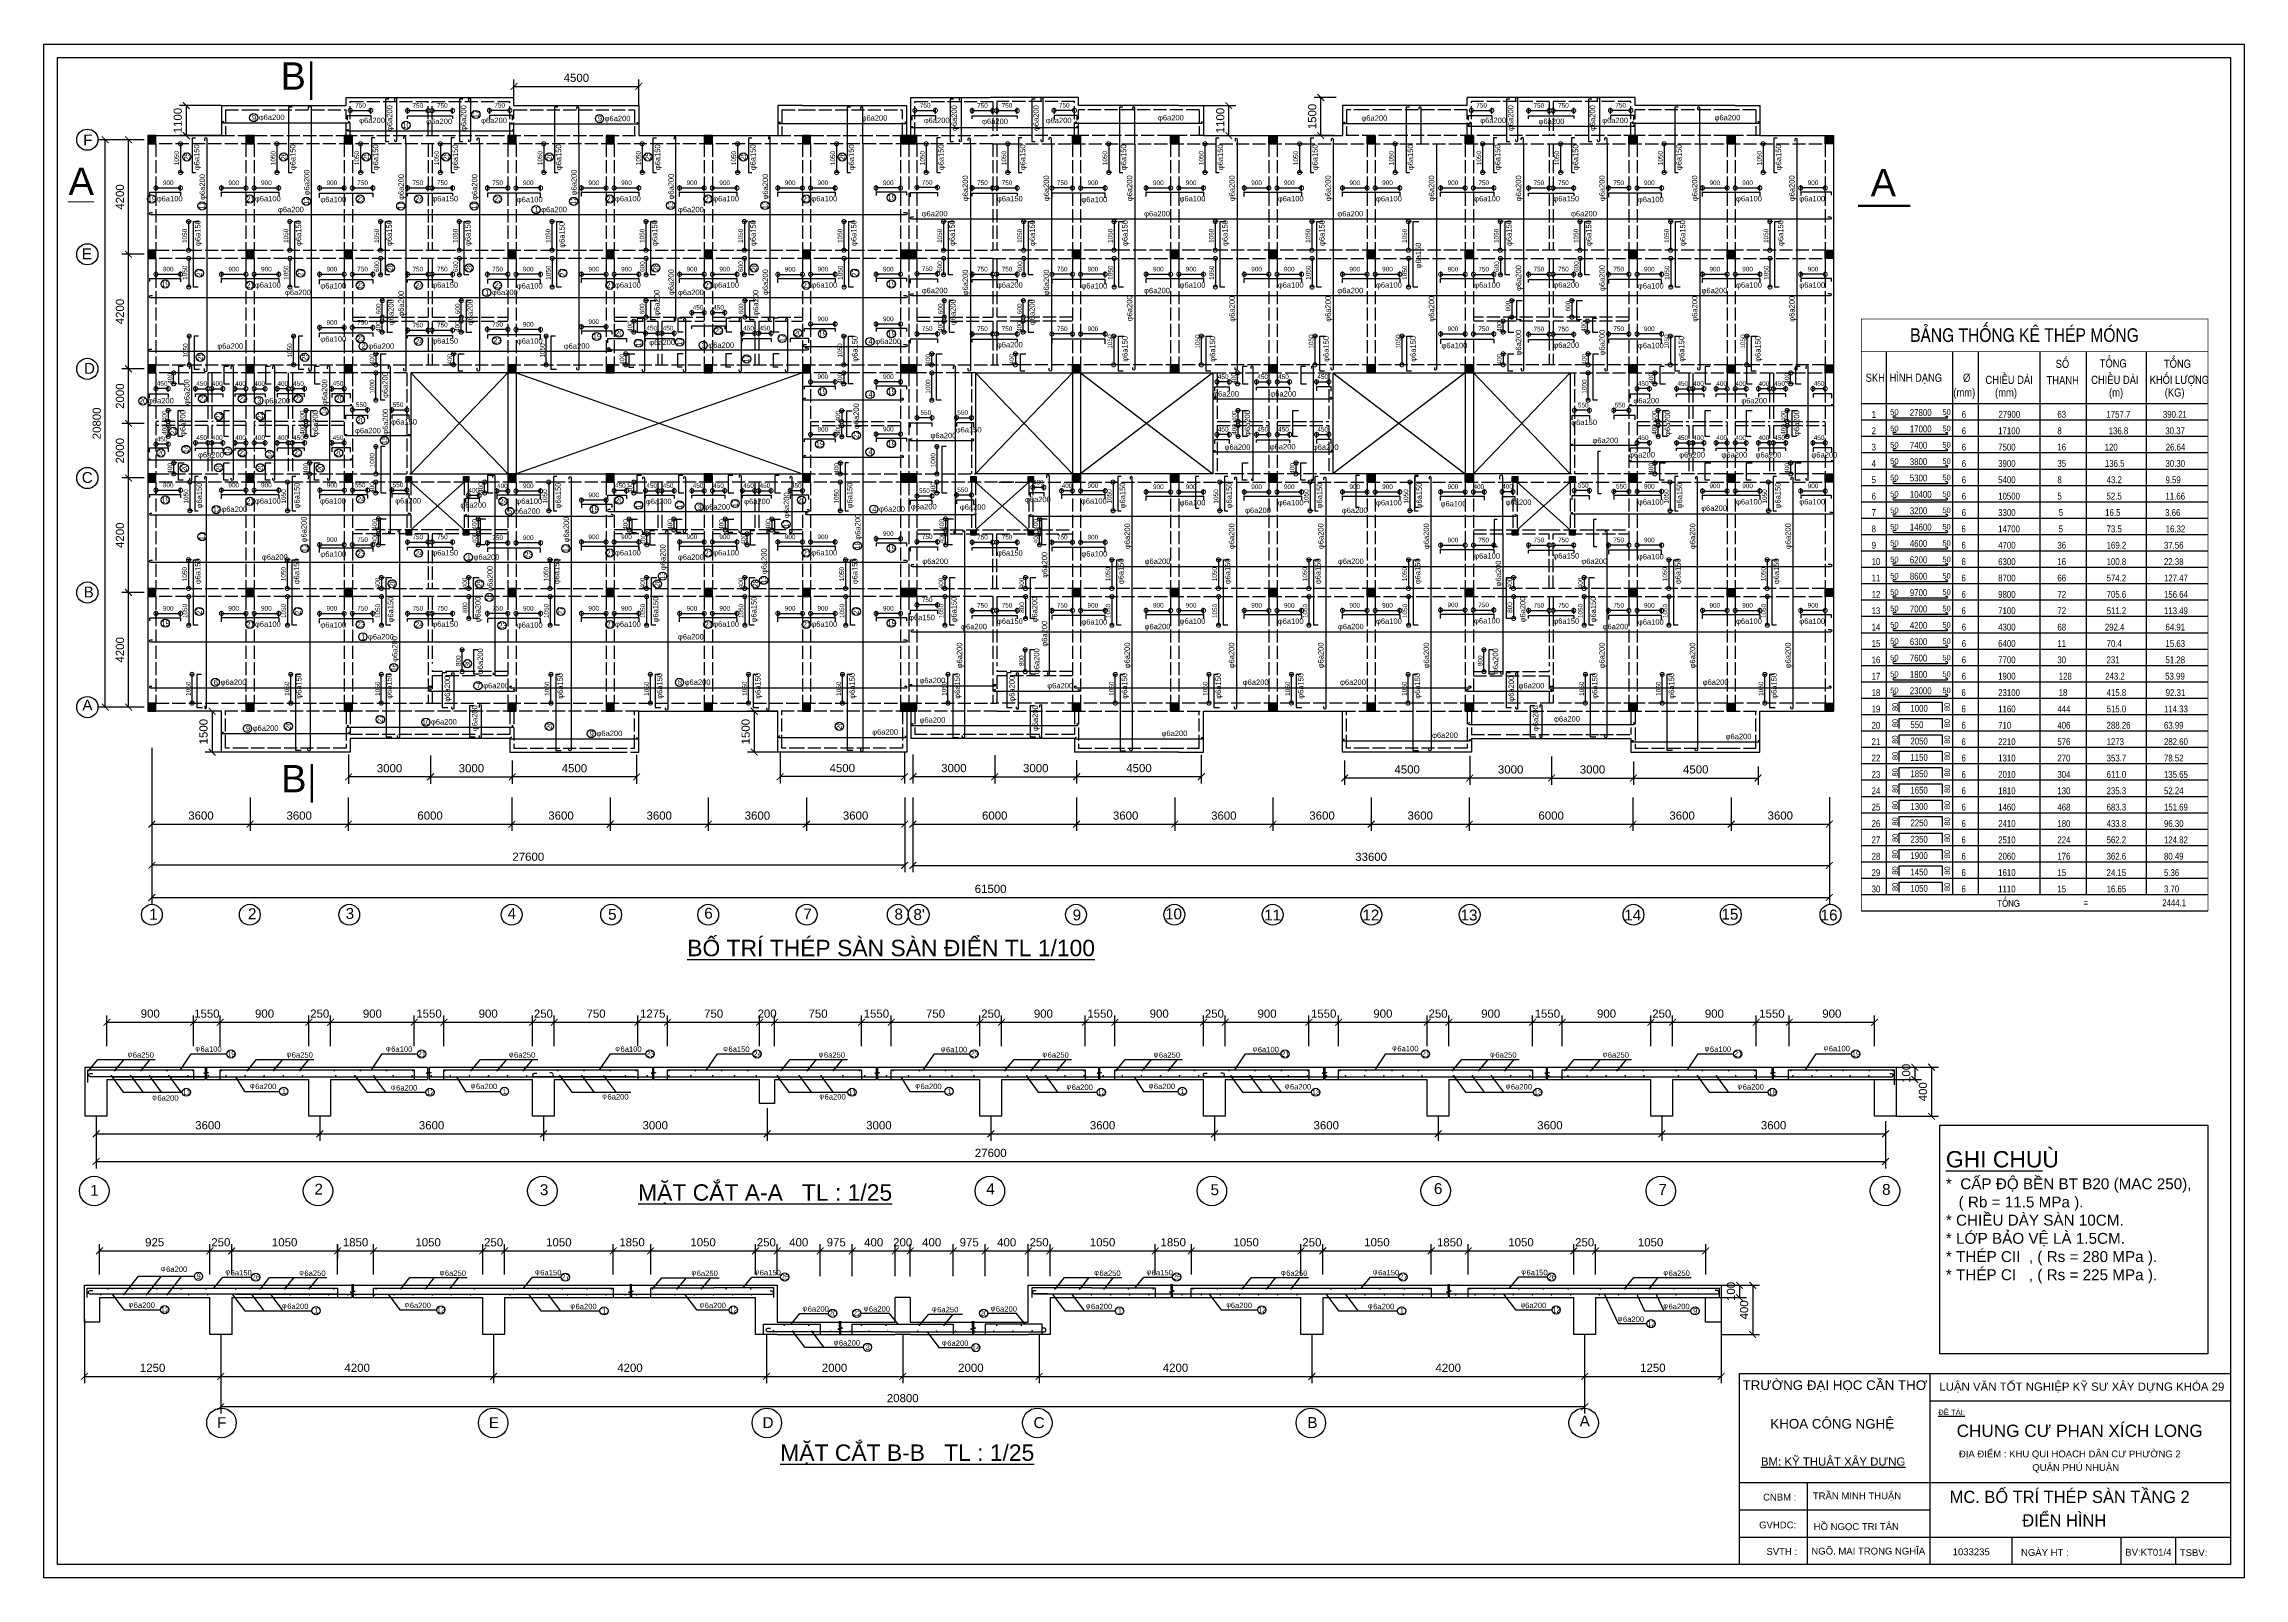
# Model space of a CAD drawing. Extents: x -103300 to -22645, y -943 to 55291.
import ezdxf
from ezdxf.enums import TextEntityAlignment as Align

# ---------------------------------------------------------------- set-up
doc = ezdxf.new("R2010")
doc.units = 0
doc.header["$LTSCALE"] = 40
doc.linetypes.add('ACAD_ISO02W100', pattern=[15, 12, -3])
doc.layers.get('0').update_dxf_attribs({"linetype": 'CONTINUOUS'})
doc.layers.get('DEFPOINTS').update_dxf_attribs({"linetype": 'CONTINUOUS'})
for name, color, linetype in [('BAO', 3, 'CONTINUOUS'), ('COT', 3, 'CONTINUOUS'), ('KTHUOT', 6, 'CONTINUOUS'), ('MANH', 2, 'CONTINUOUS'), ('TEXT', 7, 'CONTINUOUS'), ('THEP', 1, 'CONTINUOUS'), ('TUONG', 7, 'CONTINUOUS')]:
    doc.layers.add(name, color=color, linetype=linetype)
doc.styles.add('DIM-NEW', font='VHELVCN.TTF')
doc.styles.add('VNI-HELVE', font='VHELVEN.TTF')
doc.styles.add('VNI-TIMES', font='VTIMESN.TTF')
doc.dimstyles.new('D1', dxfattribs={"dimscale": 0, "dimtxt": 300, "dimasz": 250, "dimexe": 250, "dimexo": 0, "dimgap": 160, "dimtad": 1, "dimdec": 0, "dimdsep": 46, "dimtxsty": 'VNI-HELVE', "dimblk1": 'ARCHTICK', "dimblk2": 'ARCHTICK', "dimsah": 1, "dimcen": 2.5, "dimclrd": 6, "dimclre": 6, "dimclrt": 6, "dimadec": 0, "dimazin": 0, "dimtfac": 1, "dimtdec": 0, "dimtmove": 0, "dimatfit": 3, "dimldrblk": 'ARCHTICK', "dimfxl": 0, "dimtolj": 1, "dimtzin": 0, "dimarcsym": 0})

# ---------------------------------------------------------------- blocks, each defined once
blk = doc.blocks.new('_DotSmall')
at = {"color": 0, "linetype": 'ByBlock', "const_width": 0.5}
blk.add_lwpolyline([(-0.0625, 0, 1), (0.0625, 0, 1)], format="xyb", close=True, dxfattribs=at)
blk = doc.blocks.new('*D65')
at = {"layer": 'DEFPOINTS', "color": 0, "linetype": 'Continuous'}
for p in [(-61996, 50014), (-62896, 49825), (-61996, 49825)]:
    blk.add_point(p, dxfattribs=at)
at = {"layer": 'KTHUOT', "color": 9, "linetype": 'Continuous', "lineweight": -2}
for p, q in [((-62896, 49895), (-62896, 50114)), ((-62896, 50014), (-61996, 50014)), ((-61996, 49895), (-61996, 50114))]:
    blk.add_line(p, q, dxfattribs=at)
at = {"layer": 'KTHUOT', "color": 9, "linetype": 'Continuous', "lineweight": -2, "xscale": 300, "yscale": 300, "zscale": 300, "rotation": 180}
blk.add_blockref('_DotSmall', (-62896, 50014), dxfattribs=at)
at = {"layer": 'KTHUOT', "color": 9, "linetype": 'Continuous', "lineweight": -2, "xscale": 300, "yscale": 300, "zscale": 300}
blk.add_blockref('_DotSmall', (-61996, 50014), dxfattribs=at)
at = {"layer": 'KTHUOT', "color": 7, "linetype": 'Continuous', "insert": (-62446, 50202), "char_height": 170, "attachment_point": 5, "style": 'VNI-TIMES'}
blk.add_mtext('\\A1;900', dxfattribs=at)
blk = doc.blocks.new('_ARCHTICK')
at = {"color": 0, "linetype": 'ByBlock', "const_width": 0.15}
blk.add_lwpolyline([(-0.5, -0.5), (0.5, 0.5)], dxfattribs=at)
blk = doc.blocks.new('*D33')
at = {"layer": 'DEFPOINTS', "color": 0, "linetype": 'Continuous'}
for p in [(-60873, 29229), (-65442, 28853), (-65442, 28430)]:
    blk.add_point(p, dxfattribs=at)
at = {"layer": 'KTHUOT', "color": 6, "linetype": 'Continuous', "lineweight": -2}
for p, q in [((-60873, 29229), (-60873, 28180)), ((-65442, 28853), (-65442, 28180)), ((-60873, 28430), (-65442, 28430))]:
    blk.add_line(p, q, dxfattribs=at)
at = {"layer": 'KTHUOT', "color": 6, "linetype": 'Continuous', "lineweight": -2, "xscale": 250, "yscale": 250, "zscale": 250, "rotation": 180}
blk.add_blockref('_ARCHTICK', (-65442, 28430), dxfattribs=at)
at = {"layer": 'KTHUOT', "color": 6, "linetype": 'Continuous', "lineweight": -2, "xscale": 250, "yscale": 250, "zscale": 250}
blk.add_blockref('_ARCHTICK', (-60873, 28430), dxfattribs=at)
at = {"layer": 'KTHUOT', "color": 6, "linetype": 'Continuous', "insert": (-63157, 28744), "char_height": 300, "attachment_point": 5, "style": 'VNI-HELVE'}
blk.add_mtext('\\A1;4500', dxfattribs=at)
blk = doc.blocks.new('*D31')
at = {"layer": 'DEFPOINTS', "color": 0, "linetype": 'Continuous'}
for p in [(-71446, 26691), (-37846, 26691), (-37846, 25178)]:
    blk.add_point(p, dxfattribs=at)
at = {"layer": 'KTHUOT', "color": 6, "linetype": 'Continuous', "lineweight": -2}
for p, q in [((-71446, 26691), (-71446, 24928)), ((-37846, 26691), (-37846, 24928)), ((-71446, 25178), (-37846, 25178))]:
    blk.add_line(p, q, dxfattribs=at)
at = {"layer": 'KTHUOT', "color": 6, "linetype": 'Continuous', "lineweight": -2, "xscale": 250, "yscale": 250, "zscale": 250, "rotation": 180}
blk.add_blockref('_ARCHTICK', (-71446, 25178), dxfattribs=at)
at = {"layer": 'KTHUOT', "color": 6, "linetype": 'Continuous', "lineweight": -2, "xscale": 250, "yscale": 250, "zscale": 250}
blk.add_blockref('_ARCHTICK', (-37846, 25178), dxfattribs=at)
at = {"layer": 'KTHUOT', "color": 6, "linetype": 'Continuous', "insert": (-54646, 25492), "char_height": 300, "attachment_point": 5, "style": 'VNI-HELVE'}
blk.add_mtext('\\A1;33600', dxfattribs=at)
blk = doc.blocks.new('*D22')
at = {"layer": 'DEFPOINTS', "color": 0}
for p in [(-99346, 27684), (-37846, 27684), (-37846, 24003)]:
    blk.add_point(p, dxfattribs=at)
at = {"layer": 'KTHUOT', "color": 6, "lineweight": -2}
for p, q in [((-99346, 27684), (-99346, 23753)), ((-37846, 27684), (-37846, 23753)), ((-99346, 24003), (-37846, 24003))]:
    blk.add_line(p, q, dxfattribs=at)
at = {"layer": 'KTHUOT', "color": 6, "lineweight": -2, "xscale": 250, "yscale": 250, "zscale": 250, "rotation": 180}
blk.add_blockref('_ARCHTICK', (-99346, 24003), dxfattribs=at)
at = {"layer": 'KTHUOT', "color": 6, "lineweight": -2, "xscale": 250, "yscale": 250, "zscale": 250}
blk.add_blockref('_ARCHTICK', (-37846, 24003), dxfattribs=at)
at = {"layer": 'KTHUOT', "color": 6, "insert": (-68596, 24317), "char_height": 300, "attachment_point": 5, "style": 'VNI-HELVE'}
blk.add_mtext('\\A1;61500', dxfattribs=at)
blk = doc.blocks.new('*D9')
at = {"layer": 'DEFPOINTS', "color": 0}
for p in [(-65446, 27663), (-61846, 27663), (-61846, 26691)]:
    blk.add_point(p, dxfattribs=at)
at = {"layer": 'KTHUOT', "color": 6, "lineweight": -2}
for p, q in [((-61846, 27663), (-61846, 26441)), ((-65446, 26691), (-61846, 26691))]:
    blk.add_line(p, q, dxfattribs=at)
at = {"layer": 'KTHUOT', "color": 6, "lineweight": -2, "xscale": 250, "yscale": 250, "zscale": 250, "rotation": 180}
blk.add_blockref('_ARCHTICK', (-65446, 26691), dxfattribs=at)
at = {"layer": 'KTHUOT', "color": 6, "lineweight": -2, "xscale": 250, "yscale": 250, "zscale": 250}
blk.add_blockref('_ARCHTICK', (-61846, 26691), dxfattribs=at)
at = {"layer": 'KTHUOT', "color": 6, "insert": (-63646, 27005), "char_height": 300, "attachment_point": 5, "style": 'VNI-HELVE'}
blk.add_mtext('\\A1;3600', dxfattribs=at)
blk = doc.blocks.new('*D29')
at = {"layer": 'DEFPOINTS', "color": 0}
for p in [(-92133, 29244), (-89133, 29213), (-92133, 28425)]:
    blk.add_point(p, dxfattribs=at)
at = {"layer": 'KTHUOT', "color": 6, "lineweight": -2}
for p, q in [((-92133, 29244), (-92133, 28175)), ((-89133, 29213), (-89133, 28175)), ((-89133, 28425), (-92133, 28425))]:
    blk.add_line(p, q, dxfattribs=at)
at = {"layer": 'KTHUOT', "color": 6, "lineweight": -2, "xscale": 250, "yscale": 250, "zscale": 250, "rotation": 180}
blk.add_blockref('_ARCHTICK', (-92133, 28425), dxfattribs=at)
at = {"layer": 'KTHUOT', "color": 6, "lineweight": -2, "xscale": 250, "yscale": 250, "zscale": 250}
blk.add_blockref('_ARCHTICK', (-89133, 28425), dxfattribs=at)
at = {"layer": 'KTHUOT', "color": 6, "insert": (-90633, 28739), "char_height": 300, "attachment_point": 5, "style": 'VNI-HELVE'}
blk.add_mtext('\\A1;3000', dxfattribs=at)
blk = doc.blocks.new('*D24')
at = {"layer": 'DEFPOINTS', "color": 0}
for p in [(-99346, 28644), (-71746, 26816), (-99346, 25182)]:
    blk.add_point(p, dxfattribs=at)
at = {"layer": 'KTHUOT', "color": 6, "lineweight": -2}
for p, q in [((-99346, 28644), (-99346, 24932)), ((-71746, 26816), (-71746, 24932)), ((-71746, 25182), (-99346, 25182))]:
    blk.add_line(p, q, dxfattribs=at)
at = {"layer": 'KTHUOT', "color": 6, "lineweight": -2, "xscale": 250, "yscale": 250, "zscale": 250, "rotation": 180}
blk.add_blockref('_ARCHTICK', (-99346, 25182), dxfattribs=at)
at = {"layer": 'KTHUOT', "color": 6, "lineweight": -2, "xscale": 250, "yscale": 250, "zscale": 250}
blk.add_blockref('_ARCHTICK', (-71746, 25182), dxfattribs=at)
at = {"layer": 'KTHUOT', "color": 6, "insert": (-85546, 25496), "char_height": 300, "attachment_point": 5, "style": 'VNI-HELVE'}
blk.add_mtext('\\A1;27600', dxfattribs=at)
blk = doc.blocks.new('*D3')
at = {"layer": 'DEFPOINTS', "color": 0}
for p in [(-92146, 27663), (-86146, 27663), (-86146, 26691)]:
    blk.add_point(p, dxfattribs=at)
at = {"layer": 'KTHUOT', "color": 6, "lineweight": -2}
for p, q in [((-86146, 27663), (-86146, 26441)), ((-92146, 26691), (-86146, 26691))]:
    blk.add_line(p, q, dxfattribs=at)
at = {"layer": 'KTHUOT', "color": 6, "lineweight": -2, "xscale": 250, "yscale": 250, "zscale": 250, "rotation": 180}
blk.add_blockref('_ARCHTICK', (-92146, 26691), dxfattribs=at)
at = {"layer": 'KTHUOT', "color": 6, "lineweight": -2, "xscale": 250, "yscale": 250, "zscale": 250}
blk.add_blockref('_ARCHTICK', (-86146, 26691), dxfattribs=at)
at = {"layer": 'KTHUOT', "color": 6, "insert": (-89146, 27005), "char_height": 300, "attachment_point": 5, "style": 'VNI-HELVE'}
blk.add_mtext('\\A1;6000', dxfattribs=at)
blk = doc.blocks.new('*D1')
at = {"layer": 'DEFPOINTS', "color": 0}
for p in [(-99346, 29492), (-95746, 27663), (-95746, 26691)]:
    blk.add_point(p, dxfattribs=at)
at = {"layer": 'KTHUOT', "color": 6, "lineweight": -2}
for p, q in [((-99346, 29492), (-99346, 26441)), ((-95746, 27663), (-95746, 26441)), ((-99346, 26691), (-95746, 26691))]:
    blk.add_line(p, q, dxfattribs=at)
at = {"layer": 'KTHUOT', "color": 6, "lineweight": -2, "xscale": 250, "yscale": 250, "zscale": 250, "rotation": 180}
blk.add_blockref('_ARCHTICK', (-99346, 26691), dxfattribs=at)
at = {"layer": 'KTHUOT', "color": 6, "lineweight": -2, "xscale": 250, "yscale": 250, "zscale": 250}
blk.add_blockref('_ARCHTICK', (-95746, 26691), dxfattribs=at)
at = {"layer": 'KTHUOT', "color": 6, "insert": (-97546, 27005), "char_height": 300, "attachment_point": 5, "style": 'VNI-HELVE'}
blk.add_mtext('\\A1;3600', dxfattribs=at)
blk = doc.blocks.new('*D2')
at = {"layer": 'DEFPOINTS', "color": 0}
for p in [(-95746, 27663), (-92146, 27663), (-92146, 26691)]:
    blk.add_point(p, dxfattribs=at)
at = {"layer": 'KTHUOT', "color": 6, "lineweight": -2}
for p, q in [((-92146, 27663), (-92146, 26441)), ((-95746, 26691), (-92146, 26691))]:
    blk.add_line(p, q, dxfattribs=at)
at = {"layer": 'KTHUOT', "color": 6, "lineweight": -2, "xscale": 250, "yscale": 250, "zscale": 250, "rotation": 180}
blk.add_blockref('_ARCHTICK', (-95746, 26691), dxfattribs=at)
at = {"layer": 'KTHUOT', "color": 6, "lineweight": -2, "xscale": 250, "yscale": 250, "zscale": 250}
blk.add_blockref('_ARCHTICK', (-92146, 26691), dxfattribs=at)
at = {"layer": 'KTHUOT', "color": 6, "insert": (-93946, 27005), "char_height": 300, "attachment_point": 5, "style": 'VNI-HELVE'}
blk.add_mtext('\\A1;3600', dxfattribs=at)
blk = doc.blocks.new('*D37')
at = {"layer": 'DEFPOINTS', "color": 0, "linetype": 'Continuous'}
for p in [(-96796, 30832), (-97138, 29332), (-96796, 29332)]:
    blk.add_point(p, dxfattribs=at)
at = {"layer": 'KTHUOT', "color": 6, "linetype": 'Continuous', "lineweight": -2}
for p, q in [((-96796, 30832), (-97388, 30832)), ((-97138, 30832), (-97138, 29332)), ((-96796, 29332), (-97388, 29332))]:
    blk.add_line(p, q, dxfattribs=at)
at = {"layer": 'KTHUOT', "color": 6, "linetype": 'Continuous', "lineweight": -2, "xscale": 250, "yscale": 250, "zscale": 250}
for p, rotation in [((-97138, 30832), 90), ((-97138, 29332), 270)]:
    blk.add_blockref('_ARCHTICK', p, dxfattribs=dict(at, rotation=rotation))
at = {"layer": 'KTHUOT', "color": 6, "linetype": 'Continuous', "insert": (-97452, 30082), "char_height": 300, "attachment_point": 5, "rotation": 90, "style": 'VNI-HELVE'}
blk.add_mtext('\\A1;1500', dxfattribs=at)
blk = doc.blocks.new('*D39')
at = {"layer": 'DEFPOINTS', "color": 0, "linetype": 'Continuous'}
for p in [(-76396, 30832), (-77262, 29332), (-76396, 29332)]:
    blk.add_point(p, dxfattribs=at)
at = {"layer": 'KTHUOT', "color": 6, "linetype": 'Continuous', "lineweight": -2}
for p, q in [((-76396, 30832), (-77512, 30832)), ((-77262, 30832), (-77262, 29332)), ((-76396, 29332), (-77512, 29332))]:
    blk.add_line(p, q, dxfattribs=at)
at = {"layer": 'KTHUOT', "color": 6, "linetype": 'Continuous', "lineweight": -2, "xscale": 250, "yscale": 250, "zscale": 250}
for p, rotation in [((-77262, 30832), 90), ((-77262, 29332), 270)]:
    blk.add_blockref('_ARCHTICK', p, dxfattribs=dict(at, rotation=rotation))
at = {"layer": 'KTHUOT', "color": 6, "linetype": 'Continuous', "insert": (-77576, 30082), "char_height": 300, "attachment_point": 5, "rotation": 90, "style": 'VNI-HELVE'}
blk.add_mtext('\\A1;1500', dxfattribs=at)
blk = doc.blocks.new('*D6')
at = {"layer": 'DEFPOINTS', "color": 0}
for p in [(-78946, 27663), (-75346, 27663), (-75346, 26691)]:
    blk.add_point(p, dxfattribs=at)
at = {"layer": 'KTHUOT', "color": 6, "lineweight": -2}
for p, q in [((-75346, 27663), (-75346, 26441)), ((-78946, 26691), (-75346, 26691))]:
    blk.add_line(p, q, dxfattribs=at)
at = {"layer": 'KTHUOT', "color": 6, "lineweight": -2, "xscale": 250, "yscale": 250, "zscale": 250, "rotation": 180}
blk.add_blockref('_ARCHTICK', (-78946, 26691), dxfattribs=at)
at = {"layer": 'KTHUOT', "color": 6, "lineweight": -2, "xscale": 250, "yscale": 250, "zscale": 250}
blk.add_blockref('_ARCHTICK', (-75346, 26691), dxfattribs=at)
at = {"layer": 'KTHUOT', "color": 6, "insert": (-77146, 27005), "char_height": 300, "attachment_point": 5, "style": 'VNI-HELVE'}
blk.add_mtext('\\A1;3600', dxfattribs=at)
blk = doc.blocks.new('*D32')
at = {"layer": 'DEFPOINTS', "color": 0, "linetype": 'Continuous'}
for p in [(-81576, 29231), (-86132, 28848), (-86132, 28425)]:
    blk.add_point(p, dxfattribs=at)
at = {"layer": 'KTHUOT', "color": 6, "linetype": 'Continuous', "lineweight": -2}
for p, q in [((-81576, 29231), (-81576, 28175)), ((-86132, 28848), (-86132, 28175)), ((-81576, 28425), (-86132, 28425))]:
    blk.add_line(p, q, dxfattribs=at)
at = {"layer": 'KTHUOT', "color": 6, "linetype": 'Continuous', "lineweight": -2, "xscale": 250, "yscale": 250, "zscale": 250, "rotation": 180}
blk.add_blockref('_ARCHTICK', (-86132, 28425), dxfattribs=at)
at = {"layer": 'KTHUOT', "color": 6, "linetype": 'Continuous', "lineweight": -2, "xscale": 250, "yscale": 250, "zscale": 250}
blk.add_blockref('_ARCHTICK', (-81576, 28425), dxfattribs=at)
at = {"layer": 'KTHUOT', "color": 6, "linetype": 'Continuous', "insert": (-83854, 28739), "char_height": 300, "attachment_point": 5, "style": 'VNI-HELVE'}
blk.add_mtext('\\A1;4500', dxfattribs=at)
blk = doc.blocks.new('*D4')
at = {"layer": 'DEFPOINTS', "color": 0}
for p in [(-86146, 27663), (-82546, 27663), (-82546, 26691)]:
    blk.add_point(p, dxfattribs=at)
at = {"layer": 'KTHUOT', "color": 6, "lineweight": -2}
for p, q in [((-82546, 27663), (-82546, 26441)), ((-86146, 26691), (-82546, 26691))]:
    blk.add_line(p, q, dxfattribs=at)
at = {"layer": 'KTHUOT', "color": 6, "lineweight": -2, "xscale": 250, "yscale": 250, "zscale": 250, "rotation": 180}
blk.add_blockref('_ARCHTICK', (-86146, 26691), dxfattribs=at)
at = {"layer": 'KTHUOT', "color": 6, "lineweight": -2, "xscale": 250, "yscale": 250, "zscale": 250}
blk.add_blockref('_ARCHTICK', (-82546, 26691), dxfattribs=at)
at = {"layer": 'KTHUOT', "color": 6, "insert": (-84346, 27005), "char_height": 300, "attachment_point": 5, "style": 'VNI-HELVE'}
blk.add_mtext('\\A1;3600', dxfattribs=at)
blk = doc.blocks.new('*D30')
at = {"layer": 'DEFPOINTS', "color": 0}
for p in [(-89133, 29033), (-86132, 29028), (-86132, 28425)]:
    blk.add_point(p, dxfattribs=at)
at = {"layer": 'KTHUOT', "color": 6, "lineweight": -2}
for p, q in [((-89133, 29033), (-89133, 28175)), ((-89133, 28425), (-86132, 28425)), ((-86132, 29028), (-86132, 28175))]:
    blk.add_line(p, q, dxfattribs=at)
at = {"layer": 'KTHUOT', "color": 6, "lineweight": -2, "xscale": 250, "yscale": 250, "zscale": 250, "rotation": 180}
blk.add_blockref('_ARCHTICK', (-89133, 28425), dxfattribs=at)
at = {"layer": 'KTHUOT', "color": 6, "lineweight": -2, "xscale": 250, "yscale": 250, "zscale": 250}
blk.add_blockref('_ARCHTICK', (-86132, 28425), dxfattribs=at)
at = {"layer": 'KTHUOT', "color": 6, "insert": (-87632, 28739), "char_height": 300, "attachment_point": 5, "style": 'VNI-HELVE'}
blk.add_mtext('\\A1;3000', dxfattribs=at)
blk = doc.blocks.new('*D5')
at = {"layer": 'DEFPOINTS', "color": 0}
for p in [(-82546, 27663), (-78946, 27663), (-78946, 26691)]:
    blk.add_point(p, dxfattribs=at)
at = {"layer": 'KTHUOT', "color": 6, "lineweight": -2}
for p, q in [((-78946, 27663), (-78946, 26441)), ((-82546, 26691), (-78946, 26691))]:
    blk.add_line(p, q, dxfattribs=at)
at = {"layer": 'KTHUOT', "color": 6, "lineweight": -2, "xscale": 250, "yscale": 250, "zscale": 250, "rotation": 180}
blk.add_blockref('_ARCHTICK', (-82546, 26691), dxfattribs=at)
at = {"layer": 'KTHUOT', "color": 6, "lineweight": -2, "xscale": 250, "yscale": 250, "zscale": 250}
blk.add_blockref('_ARCHTICK', (-78946, 26691), dxfattribs=at)
at = {"layer": 'KTHUOT', "color": 6, "insert": (-80746, 27005), "char_height": 300, "attachment_point": 5, "style": 'VNI-HELVE'}
blk.add_mtext('\\A1;3600', dxfattribs=at)
blk = doc.blocks.new('*D25')
at = {"layer": 'DEFPOINTS', "color": 0}
for p in [(-71443, 29249), (-68443, 29218), (-71443, 28430)]:
    blk.add_point(p, dxfattribs=at)
at = {"layer": 'KTHUOT', "color": 6, "lineweight": -2}
for p, q in [((-71443, 29249), (-71443, 28180)), ((-68443, 29218), (-68443, 28180)), ((-68443, 28430), (-71443, 28430))]:
    blk.add_line(p, q, dxfattribs=at)
at = {"layer": 'KTHUOT', "color": 6, "lineweight": -2, "xscale": 250, "yscale": 250, "zscale": 250, "rotation": 180}
blk.add_blockref('_ARCHTICK', (-71443, 28430), dxfattribs=at)
at = {"layer": 'KTHUOT', "color": 6, "lineweight": -2, "xscale": 250, "yscale": 250, "zscale": 250}
blk.add_blockref('_ARCHTICK', (-68443, 28430), dxfattribs=at)
at = {"layer": 'KTHUOT', "color": 6, "insert": (-69943, 28744), "char_height": 300, "attachment_point": 5, "style": 'VNI-HELVE'}
blk.add_mtext('\\A1;3000', dxfattribs=at)
blk = doc.blocks.new('*D8')
at = {"layer": 'DEFPOINTS', "color": 0}
for p in [(-71446, 27663), (-65446, 27663), (-65446, 26691)]:
    blk.add_point(p, dxfattribs=at)
at = {"layer": 'KTHUOT', "color": 6, "lineweight": -2}
for p, q in [((-71446, 27663), (-71446, 26441)), ((-65446, 27663), (-65446, 26441)), ((-71446, 26691), (-65446, 26691))]:
    blk.add_line(p, q, dxfattribs=at)
at = {"layer": 'KTHUOT', "color": 6, "lineweight": -2, "xscale": 250, "yscale": 250, "zscale": 250, "rotation": 180}
blk.add_blockref('_ARCHTICK', (-71446, 26691), dxfattribs=at)
at = {"layer": 'KTHUOT', "color": 6, "lineweight": -2, "xscale": 250, "yscale": 250, "zscale": 250}
blk.add_blockref('_ARCHTICK', (-65446, 26691), dxfattribs=at)
at = {"layer": 'KTHUOT', "color": 6, "insert": (-68446, 27005), "char_height": 300, "attachment_point": 5, "style": 'VNI-HELVE'}
blk.add_mtext('\\A1;6000', dxfattribs=at)
blk = doc.blocks.new('*D36')
at = {"layer": 'DEFPOINTS', "color": 0, "linetype": 'Continuous'}
for p in [(-76313, 29334), (-71756, 29334), (-76313, 28433)]:
    blk.add_point(p, dxfattribs=at)
at = {"layer": 'KTHUOT', "color": 6, "linetype": 'Continuous', "lineweight": -2}
for p, q in [((-76313, 29334), (-76313, 28183)), ((-71756, 29334), (-71756, 28183)), ((-71756, 28433), (-76313, 28433))]:
    blk.add_line(p, q, dxfattribs=at)
at = {"layer": 'KTHUOT', "color": 6, "linetype": 'Continuous', "lineweight": -2, "xscale": 250, "yscale": 250, "zscale": 250, "rotation": 180}
blk.add_blockref('_ARCHTICK', (-76313, 28433), dxfattribs=at)
at = {"layer": 'KTHUOT', "color": 6, "linetype": 'Continuous', "lineweight": -2, "xscale": 250, "yscale": 250, "zscale": 250}
blk.add_blockref('_ARCHTICK', (-71756, 28433), dxfattribs=at)
at = {"layer": 'KTHUOT', "color": 6, "linetype": 'Continuous', "insert": (-74034, 28747), "char_height": 300, "attachment_point": 5, "style": 'VNI-HELVE'}
blk.add_mtext('\\A1;4500', dxfattribs=at)
blk = doc.blocks.new('*D7')
at = {"layer": 'DEFPOINTS', "color": 0}
for p in [(-75346, 27663), (-71746, 27663), (-71746, 26691)]:
    blk.add_point(p, dxfattribs=at)
at = {"layer": 'KTHUOT', "color": 6, "lineweight": -2}
for p, q in [((-71746, 27663), (-71746, 26441)), ((-75346, 26691), (-71746, 26691))]:
    blk.add_line(p, q, dxfattribs=at)
at = {"layer": 'KTHUOT', "color": 6, "lineweight": -2, "xscale": 250, "yscale": 250, "zscale": 250, "rotation": 180}
blk.add_blockref('_ARCHTICK', (-75346, 26691), dxfattribs=at)
at = {"layer": 'KTHUOT', "color": 6, "lineweight": -2, "xscale": 250, "yscale": 250, "zscale": 250}
blk.add_blockref('_ARCHTICK', (-71746, 26691), dxfattribs=at)
at = {"layer": 'KTHUOT', "color": 6, "insert": (-73546, 27005), "char_height": 300, "attachment_point": 5, "style": 'VNI-HELVE'}
blk.add_mtext('\\A1;3600', dxfattribs=at)
blk = doc.blocks.new('*D26')
at = {"layer": 'DEFPOINTS', "color": 0}
for p in [(-68443, 29038), (-65442, 29033), (-65442, 28430)]:
    blk.add_point(p, dxfattribs=at)
at = {"layer": 'KTHUOT', "color": 6, "lineweight": -2}
for p, q in [((-68443, 29038), (-68443, 28180)), ((-68443, 28430), (-65442, 28430)), ((-65442, 29033), (-65442, 28180))]:
    blk.add_line(p, q, dxfattribs=at)
at = {"layer": 'KTHUOT', "color": 6, "lineweight": -2, "xscale": 250, "yscale": 250, "zscale": 250, "rotation": 180}
blk.add_blockref('_ARCHTICK', (-68443, 28430), dxfattribs=at)
at = {"layer": 'KTHUOT', "color": 6, "lineweight": -2, "xscale": 250, "yscale": 250, "zscale": 250}
blk.add_blockref('_ARCHTICK', (-65442, 28430), dxfattribs=at)
at = {"layer": 'KTHUOT', "color": 6, "insert": (-66942, 28744), "char_height": 300, "attachment_point": 5, "style": 'VNI-HELVE'}
blk.add_mtext('\\A1;3000', dxfattribs=at)
blk = doc.blocks.new('*D46')
at = {"layer": 'DEFPOINTS', "color": 0, "linetype": 'Continuous'}
for p in [(-91245, 50014), (-91996, 49825), (-91245, 49825)]:
    blk.add_point(p, dxfattribs=at)
at = {"layer": 'KTHUOT', "color": 9, "linetype": 'Continuous', "lineweight": -2}
for p, q in [((-91996, 49895), (-91996, 50114)), ((-91996, 50014), (-91245, 50014)), ((-91245, 49895), (-91245, 50114))]:
    blk.add_line(p, q, dxfattribs=at)
at = {"layer": 'KTHUOT', "color": 9, "linetype": 'Continuous', "lineweight": -2, "xscale": 300, "yscale": 300, "zscale": 300, "rotation": 180}
blk.add_blockref('_DotSmall', (-91996, 50014), dxfattribs=at)
at = {"layer": 'KTHUOT', "color": 9, "linetype": 'Continuous', "lineweight": -2, "xscale": 300, "yscale": 300, "zscale": 300}
blk.add_blockref('_DotSmall', (-91245, 50014), dxfattribs=at)
at = {"layer": 'KTHUOT', "color": 7, "linetype": 'Continuous', "insert": (-91621, 50203), "char_height": 170, "attachment_point": 5, "style": 'VNI-TIMES'}
blk.add_mtext('\\A1;750', dxfattribs=at)
blk = doc.blocks.new('*D45')
at = {"layer": 'DEFPOINTS', "color": 0, "linetype": 'Continuous'}
for p in [(-94695, 50014), (-95596, 49825), (-94695, 49825)]:
    blk.add_point(p, dxfattribs=at)
at = {"layer": 'KTHUOT', "color": 9, "linetype": 'Continuous', "lineweight": -2}
for p, q in [((-95596, 49895), (-95596, 50114)), ((-95596, 50014), (-94695, 50014)), ((-94695, 49895), (-94695, 50114))]:
    blk.add_line(p, q, dxfattribs=at)
at = {"layer": 'KTHUOT', "color": 9, "linetype": 'Continuous', "lineweight": -2, "xscale": 300, "yscale": 300, "zscale": 300, "rotation": 180}
blk.add_blockref('_DotSmall', (-95596, 50014), dxfattribs=at)
at = {"layer": 'KTHUOT', "color": 9, "linetype": 'Continuous', "lineweight": -2, "xscale": 300, "yscale": 300, "zscale": 300}
blk.add_blockref('_DotSmall', (-94695, 50014), dxfattribs=at)
at = {"layer": 'KTHUOT', "color": 7, "linetype": 'Continuous', "insert": (-95146, 50202), "char_height": 170, "attachment_point": 5, "style": 'VNI-TIMES'}
blk.add_mtext('\\A1;900', dxfattribs=at)
blk = doc.blocks.new('*D43')
at = {"layer": 'DEFPOINTS', "color": 0, "linetype": 'Continuous'}
for p in [(-98295, 50014), (-99196, 49825), (-98295, 49825)]:
    blk.add_point(p, dxfattribs=at)
at = {"layer": 'KTHUOT', "color": 9, "linetype": 'Continuous', "lineweight": -2}
for p, q in [((-99196, 49895), (-99196, 50114)), ((-99196, 50014), (-98295, 50014)), ((-98295, 49895), (-98295, 50114))]:
    blk.add_line(p, q, dxfattribs=at)
at = {"layer": 'KTHUOT', "color": 9, "linetype": 'Continuous', "lineweight": -2, "xscale": 300, "yscale": 300, "zscale": 300, "rotation": 180}
blk.add_blockref('_DotSmall', (-99196, 50014), dxfattribs=at)
at = {"layer": 'KTHUOT', "color": 9, "linetype": 'Continuous', "lineweight": -2, "xscale": 300, "yscale": 300, "zscale": 300}
blk.add_blockref('_DotSmall', (-98295, 50014), dxfattribs=at)
at = {"layer": 'KTHUOT', "color": 7, "linetype": 'Continuous', "insert": (-98746, 50202), "char_height": 170, "attachment_point": 5, "style": 'VNI-TIMES'}
blk.add_mtext('\\A1;900', dxfattribs=at)
blk = doc.blocks.new('*D44')
at = {"layer": 'DEFPOINTS', "color": 0, "linetype": 'Continuous'}
for p in [(-95896, 50014), (-96796, 49825), (-95896, 49825)]:
    blk.add_point(p, dxfattribs=at)
at = {"layer": 'KTHUOT', "color": 9, "linetype": 'Continuous', "lineweight": -2}
for p, q in [((-96796, 49895), (-96796, 50114)), ((-96796, 50014), (-95896, 50014)), ((-95896, 49895), (-95896, 50114))]:
    blk.add_line(p, q, dxfattribs=at)
at = {"layer": 'KTHUOT', "color": 9, "linetype": 'Continuous', "lineweight": -2, "xscale": 300, "yscale": 300, "zscale": 300, "rotation": 180}
blk.add_blockref('_DotSmall', (-96796, 50014), dxfattribs=at)
at = {"layer": 'KTHUOT', "color": 9, "linetype": 'Continuous', "lineweight": -2, "xscale": 300, "yscale": 300, "zscale": 300}
blk.add_blockref('_DotSmall', (-95896, 50014), dxfattribs=at)
at = {"layer": 'KTHUOT', "color": 7, "linetype": 'Continuous', "insert": (-96346, 50202), "char_height": 170, "attachment_point": 5, "style": 'VNI-TIMES'}
blk.add_mtext('\\A1;900', dxfattribs=at)
blk = doc.blocks.new('*D47')
at = {"layer": 'DEFPOINTS', "color": 0, "linetype": 'Continuous'}
for p in [(-92296, 50014), (-93196, 49825), (-92296, 49825)]:
    blk.add_point(p, dxfattribs=at)
at = {"layer": 'KTHUOT', "color": 9, "linetype": 'Continuous', "lineweight": -2}
for p, q in [((-93196, 49895), (-93196, 50114)), ((-93196, 50014), (-92296, 50014)), ((-92296, 49895), (-92296, 50114))]:
    blk.add_line(p, q, dxfattribs=at)
at = {"layer": 'KTHUOT', "color": 9, "linetype": 'Continuous', "lineweight": -2, "xscale": 300, "yscale": 300, "zscale": 300, "rotation": 180}
blk.add_blockref('_DotSmall', (-93196, 50014), dxfattribs=at)
at = {"layer": 'KTHUOT', "color": 9, "linetype": 'Continuous', "lineweight": -2, "xscale": 300, "yscale": 300, "zscale": 300}
blk.add_blockref('_DotSmall', (-92296, 50014), dxfattribs=at)
at = {"layer": 'KTHUOT', "color": 7, "linetype": 'Continuous', "insert": (-92746, 50202), "char_height": 170, "attachment_point": 5, "style": 'VNI-TIMES'}
blk.add_mtext('\\A1;900', dxfattribs=at)
blk = doc.blocks.new('*D38')
at = {"layer": 'DEFPOINTS', "color": 0, "linetype": 'Continuous'}
for p in [(-98082, 53032), (-96796, 53032), (-96796, 51932)]:
    blk.add_point(p, dxfattribs=at)
at = {"layer": 'KTHUOT', "color": 6, "linetype": 'Continuous', "lineweight": -2}
for p, q in [((-96796, 53032), (-98332, 53032)), ((-98082, 51932), (-98082, 53032)), ((-96796, 51932), (-98332, 51932))]:
    blk.add_line(p, q, dxfattribs=at)
at = {"layer": 'KTHUOT', "color": 6, "linetype": 'Continuous', "lineweight": -2, "xscale": 250, "yscale": 250, "zscale": 250}
for p, rotation in [((-98082, 53032), 90), ((-98082, 51932), 270)]:
    blk.add_blockref('_ARCHTICK', p, dxfattribs=dict(at, rotation=rotation))
at = {"layer": 'KTHUOT', "color": 6, "linetype": 'Continuous', "insert": (-98396, 52482), "char_height": 300, "attachment_point": 5, "rotation": 90, "style": 'VNI-HELVE'}
blk.add_mtext('\\A1;1100', dxfattribs=at)
blk = doc.blocks.new('*D49')
at = {"layer": 'DEFPOINTS', "color": 0, "linetype": 'Continuous'}
for p in [(-88320, 50014), (-89071, 49825), (-88320, 49825)]:
    blk.add_point(p, dxfattribs=at)
at = {"layer": 'KTHUOT', "color": 9, "linetype": 'Continuous', "lineweight": -2}
for p, q in [((-89071, 49895), (-89071, 50114)), ((-89071, 50014), (-88320, 50014)), ((-88320, 49895), (-88320, 50114))]:
    blk.add_line(p, q, dxfattribs=at)
at = {"layer": 'KTHUOT', "color": 9, "linetype": 'Continuous', "lineweight": -2, "xscale": 300, "yscale": 300, "zscale": 300, "rotation": 180}
blk.add_blockref('_DotSmall', (-89071, 50014), dxfattribs=at)
at = {"layer": 'KTHUOT', "color": 9, "linetype": 'Continuous', "lineweight": -2, "xscale": 300, "yscale": 300, "zscale": 300}
blk.add_blockref('_DotSmall', (-88320, 50014), dxfattribs=at)
at = {"layer": 'KTHUOT', "color": 7, "linetype": 'Continuous', "insert": (-88696, 50203), "char_height": 170, "attachment_point": 5, "style": 'VNI-TIMES'}
blk.add_mtext('\\A1;750', dxfattribs=at)
blk = doc.blocks.new('*D48')
at = {"layer": 'DEFPOINTS', "color": 0, "linetype": 'Continuous'}
for p in [(-89221, 50014), (-89971, 49825), (-89221, 49825)]:
    blk.add_point(p, dxfattribs=at)
at = {"layer": 'KTHUOT', "color": 9, "linetype": 'Continuous', "lineweight": -2}
for p, q in [((-89971, 49895), (-89971, 50114)), ((-89971, 50014), (-89221, 50014)), ((-89221, 49895), (-89221, 50114))]:
    blk.add_line(p, q, dxfattribs=at)
at = {"layer": 'KTHUOT', "color": 9, "linetype": 'Continuous', "lineweight": -2, "xscale": 300, "yscale": 300, "zscale": 300, "rotation": 180}
blk.add_blockref('_DotSmall', (-89971, 50014), dxfattribs=at)
at = {"layer": 'KTHUOT', "color": 9, "linetype": 'Continuous', "lineweight": -2, "xscale": 300, "yscale": 300, "zscale": 300}
blk.add_blockref('_DotSmall', (-89221, 50014), dxfattribs=at)
at = {"layer": 'KTHUOT', "color": 7, "linetype": 'Continuous', "insert": (-89596, 50203), "char_height": 170, "attachment_point": 5, "style": 'VNI-TIMES'}
blk.add_mtext('\\A1;750', dxfattribs=at)
blk = doc.blocks.new('*D50')
at = {"layer": 'DEFPOINTS', "color": 0, "linetype": 'Continuous'}
for p in [(-87046, 50014), (-87046, 49825), (-86296, 49825)]:
    blk.add_point(p, dxfattribs=at)
at = {"layer": 'KTHUOT', "color": 9, "linetype": 'Continuous', "lineweight": -2}
for p, q in [((-87046, 49895), (-87046, 50114)), ((-86296, 50014), (-87046, 50014)), ((-86296, 49895), (-86296, 50114))]:
    blk.add_line(p, q, dxfattribs=at)
at = {"layer": 'KTHUOT', "color": 9, "linetype": 'Continuous', "lineweight": -2, "xscale": 300, "yscale": 300, "zscale": 300, "rotation": 180}
blk.add_blockref('_DotSmall', (-87046, 50014), dxfattribs=at)
at = {"layer": 'KTHUOT', "color": 9, "linetype": 'Continuous', "lineweight": -2, "xscale": 300, "yscale": 300, "zscale": 300}
blk.add_blockref('_DotSmall', (-86296, 50014), dxfattribs=at)
at = {"layer": 'KTHUOT', "color": 7, "linetype": 'Continuous', "insert": (-86671, 50203), "char_height": 170, "attachment_point": 5, "style": 'VNI-TIMES'}
blk.add_mtext('\\A1;750', dxfattribs=at)
blk = doc.blocks.new('*D51')
at = {"layer": 'DEFPOINTS', "color": 0, "linetype": 'Continuous'}
for p in [(-85996, 50014), (-85996, 49825), (-85095, 49825)]:
    blk.add_point(p, dxfattribs=at)
at = {"layer": 'KTHUOT', "color": 9, "linetype": 'Continuous', "lineweight": -2}
for p, q in [((-85996, 49895), (-85996, 50114)), ((-85095, 50014), (-85996, 50014)), ((-85095, 49895), (-85095, 50114))]:
    blk.add_line(p, q, dxfattribs=at)
at = {"layer": 'KTHUOT', "color": 9, "linetype": 'Continuous', "lineweight": -2, "xscale": 300, "yscale": 300, "zscale": 300, "rotation": 180}
blk.add_blockref('_DotSmall', (-85996, 50014), dxfattribs=at)
at = {"layer": 'KTHUOT', "color": 9, "linetype": 'Continuous', "lineweight": -2, "xscale": 300, "yscale": 300, "zscale": 300}
blk.add_blockref('_DotSmall', (-85095, 50014), dxfattribs=at)
at = {"layer": 'KTHUOT', "color": 7, "linetype": 'Continuous', "insert": (-85546, 50202), "char_height": 170, "attachment_point": 5, "style": 'VNI-TIMES'}
blk.add_mtext('\\A1;900', dxfattribs=at)
blk = doc.blocks.new('*D53')
at = {"layer": 'DEFPOINTS', "color": 0, "linetype": 'Continuous'}
for p in [(-82696, 50014), (-83596, 49825), (-82696, 49825)]:
    blk.add_point(p, dxfattribs=at)
at = {"layer": 'KTHUOT', "color": 9, "linetype": 'Continuous', "lineweight": -2}
for p, q in [((-83596, 49895), (-83596, 50114)), ((-83596, 50014), (-82696, 50014)), ((-82696, 49895), (-82696, 50114))]:
    blk.add_line(p, q, dxfattribs=at)
at = {"layer": 'KTHUOT', "color": 9, "linetype": 'Continuous', "lineweight": -2, "xscale": 300, "yscale": 300, "zscale": 300, "rotation": 180}
blk.add_blockref('_DotSmall', (-83596, 50014), dxfattribs=at)
at = {"layer": 'KTHUOT', "color": 9, "linetype": 'Continuous', "lineweight": -2, "xscale": 300, "yscale": 300, "zscale": 300}
blk.add_blockref('_DotSmall', (-82696, 50014), dxfattribs=at)
at = {"layer": 'KTHUOT', "color": 7, "linetype": 'Continuous', "insert": (-83146, 50202), "char_height": 170, "attachment_point": 5, "style": 'VNI-TIMES'}
blk.add_mtext('\\A1;900', dxfattribs=at)
blk = doc.blocks.new('*D52')
at = {"layer": 'DEFPOINTS', "color": 0, "linetype": 'Continuous'}
for p in [(-81495, 50014), (-82396, 49825), (-81495, 49825)]:
    blk.add_point(p, dxfattribs=at)
at = {"layer": 'KTHUOT', "color": 9, "linetype": 'Continuous', "lineweight": -2}
for p, q in [((-82396, 49895), (-82396, 50114)), ((-82396, 50014), (-81495, 50014)), ((-81495, 49895), (-81495, 50114))]:
    blk.add_line(p, q, dxfattribs=at)
at = {"layer": 'KTHUOT', "color": 9, "linetype": 'Continuous', "lineweight": -2, "xscale": 300, "yscale": 300, "zscale": 300, "rotation": 180}
blk.add_blockref('_DotSmall', (-82396, 50014), dxfattribs=at)
at = {"layer": 'KTHUOT', "color": 9, "linetype": 'Continuous', "lineweight": -2, "xscale": 300, "yscale": 300, "zscale": 300}
blk.add_blockref('_DotSmall', (-81495, 50014), dxfattribs=at)
at = {"layer": 'KTHUOT', "color": 7, "linetype": 'Continuous', "insert": (-81946, 50202), "char_height": 170, "attachment_point": 5, "style": 'VNI-TIMES'}
blk.add_mtext('\\A1;900', dxfattribs=at)
blk = doc.blocks.new('*D55')
at = {"layer": 'DEFPOINTS', "color": 0, "linetype": 'Continuous'}
for p in [(-79096, 50014), (-79996, 49825), (-79096, 49825)]:
    blk.add_point(p, dxfattribs=at)
at = {"layer": 'KTHUOT', "color": 9, "linetype": 'Continuous', "lineweight": -2}
for p, q in [((-79996, 49895), (-79996, 50114)), ((-79996, 50014), (-79096, 50014)), ((-79096, 49895), (-79096, 50114))]:
    blk.add_line(p, q, dxfattribs=at)
at = {"layer": 'KTHUOT', "color": 9, "linetype": 'Continuous', "lineweight": -2, "xscale": 300, "yscale": 300, "zscale": 300, "rotation": 180}
blk.add_blockref('_DotSmall', (-79996, 50014), dxfattribs=at)
at = {"layer": 'KTHUOT', "color": 9, "linetype": 'Continuous', "lineweight": -2, "xscale": 300, "yscale": 300, "zscale": 300}
blk.add_blockref('_DotSmall', (-79096, 50014), dxfattribs=at)
at = {"layer": 'KTHUOT', "color": 7, "linetype": 'Continuous', "insert": (-79546, 50202), "char_height": 170, "attachment_point": 5, "style": 'VNI-TIMES'}
blk.add_mtext('\\A1;900', dxfattribs=at)
blk = doc.blocks.new('*D54')
at = {"layer": 'DEFPOINTS', "color": 0, "linetype": 'Continuous'}
for p in [(-77895, 50014), (-78796, 49825), (-77895, 49825)]:
    blk.add_point(p, dxfattribs=at)
at = {"layer": 'KTHUOT', "color": 9, "linetype": 'Continuous', "lineweight": -2}
for p, q in [((-78796, 49895), (-78796, 50114)), ((-78796, 50014), (-77895, 50014)), ((-77895, 49895), (-77895, 50114))]:
    blk.add_line(p, q, dxfattribs=at)
at = {"layer": 'KTHUOT', "color": 9, "linetype": 'Continuous', "lineweight": -2, "xscale": 300, "yscale": 300, "zscale": 300, "rotation": 180}
blk.add_blockref('_DotSmall', (-78796, 50014), dxfattribs=at)
at = {"layer": 'KTHUOT', "color": 9, "linetype": 'Continuous', "lineweight": -2, "xscale": 300, "yscale": 300, "zscale": 300}
blk.add_blockref('_DotSmall', (-77895, 50014), dxfattribs=at)
at = {"layer": 'KTHUOT', "color": 7, "linetype": 'Continuous', "insert": (-78346, 50202), "char_height": 170, "attachment_point": 5, "style": 'VNI-TIMES'}
blk.add_mtext('\\A1;900', dxfattribs=at)
blk = doc.blocks.new('*D56')
at = {"layer": 'DEFPOINTS', "color": 0, "linetype": 'Continuous'}
for p in [(-74295, 50014), (-75196, 49825), (-74295, 49825)]:
    blk.add_point(p, dxfattribs=at)
at = {"layer": 'KTHUOT', "color": 9, "linetype": 'Continuous', "lineweight": -2}
for p, q in [((-75196, 49895), (-75196, 50114)), ((-75196, 50014), (-74295, 50014)), ((-74295, 49895), (-74295, 50114))]:
    blk.add_line(p, q, dxfattribs=at)
at = {"layer": 'KTHUOT', "color": 9, "linetype": 'Continuous', "lineweight": -2, "xscale": 300, "yscale": 300, "zscale": 300, "rotation": 180}
blk.add_blockref('_DotSmall', (-75196, 50014), dxfattribs=at)
at = {"layer": 'KTHUOT', "color": 9, "linetype": 'Continuous', "lineweight": -2, "xscale": 300, "yscale": 300, "zscale": 300}
blk.add_blockref('_DotSmall', (-74295, 50014), dxfattribs=at)
at = {"layer": 'KTHUOT', "color": 7, "linetype": 'Continuous', "insert": (-74746, 50202), "char_height": 170, "attachment_point": 5, "style": 'VNI-TIMES'}
blk.add_mtext('\\A1;900', dxfattribs=at)
blk = doc.blocks.new('*D57')
at = {"layer": 'DEFPOINTS', "color": 0, "linetype": 'Continuous'}
for p in [(-75496, 50014), (-76396, 49825), (-75496, 49825)]:
    blk.add_point(p, dxfattribs=at)
at = {"layer": 'KTHUOT', "color": 9, "linetype": 'Continuous', "lineweight": -2}
for p, q in [((-76396, 49895), (-76396, 50114)), ((-76396, 50014), (-75496, 50014)), ((-75496, 49895), (-75496, 50114))]:
    blk.add_line(p, q, dxfattribs=at)
at = {"layer": 'KTHUOT', "color": 9, "linetype": 'Continuous', "lineweight": -2, "xscale": 300, "yscale": 300, "zscale": 300, "rotation": 180}
blk.add_blockref('_DotSmall', (-76396, 50014), dxfattribs=at)
at = {"layer": 'KTHUOT', "color": 9, "linetype": 'Continuous', "lineweight": -2, "xscale": 300, "yscale": 300, "zscale": 300}
blk.add_blockref('_DotSmall', (-75496, 50014), dxfattribs=at)
at = {"layer": 'KTHUOT', "color": 7, "linetype": 'Continuous', "insert": (-75946, 50202), "char_height": 170, "attachment_point": 5, "style": 'VNI-TIMES'}
blk.add_mtext('\\A1;900', dxfattribs=at)
blk = doc.blocks.new('*D58')
at = {"layer": 'DEFPOINTS', "color": 0, "linetype": 'Continuous'}
for p in [(-72796, 50014), (-72796, 49825), (-71896, 49825)]:
    blk.add_point(p, dxfattribs=at)
at = {"layer": 'KTHUOT', "color": 9, "linetype": 'Continuous', "lineweight": -2}
for p, q in [((-72796, 49895), (-72796, 50114)), ((-71896, 50014), (-72796, 50014)), ((-71896, 49895), (-71896, 50114))]:
    blk.add_line(p, q, dxfattribs=at)
at = {"layer": 'KTHUOT', "color": 9, "linetype": 'Continuous', "lineweight": -2, "xscale": 300, "yscale": 300, "zscale": 300, "rotation": 180}
blk.add_blockref('_DotSmall', (-72796, 50014), dxfattribs=at)
at = {"layer": 'KTHUOT', "color": 9, "linetype": 'Continuous', "lineweight": -2, "xscale": 300, "yscale": 300, "zscale": 300}
blk.add_blockref('_DotSmall', (-71896, 50014), dxfattribs=at)
at = {"layer": 'KTHUOT', "color": 7, "linetype": 'Continuous', "insert": (-72346, 50202), "char_height": 170, "attachment_point": 5, "style": 'VNI-TIMES'}
blk.add_mtext('\\A1;900', dxfattribs=at)
blk = doc.blocks.new('*D59')
at = {"layer": 'DEFPOINTS', "color": 0, "linetype": 'Continuous'}
for p in [(-71296, 50034), (-71296, 49845), (-70545, 49845)]:
    blk.add_point(p, dxfattribs=at)
at = {"layer": 'KTHUOT', "color": 9, "linetype": 'Continuous', "lineweight": -2}
for p, q in [((-71296, 49915), (-71296, 50134)), ((-70545, 50034), (-71296, 50034)), ((-70545, 49915), (-70545, 50134))]:
    blk.add_line(p, q, dxfattribs=at)
at = {"layer": 'KTHUOT', "color": 9, "linetype": 'Continuous', "lineweight": -2, "xscale": 300, "yscale": 300, "zscale": 300, "rotation": 180}
blk.add_blockref('_DotSmall', (-71296, 50034), dxfattribs=at)
at = {"layer": 'KTHUOT', "color": 9, "linetype": 'Continuous', "lineweight": -2, "xscale": 300, "yscale": 300, "zscale": 300}
blk.add_blockref('_DotSmall', (-70545, 50034), dxfattribs=at)
at = {"layer": 'KTHUOT', "color": 7, "linetype": 'Continuous', "insert": (-70921, 50223), "char_height": 170, "attachment_point": 5, "style": 'VNI-TIMES'}
blk.add_mtext('\\A1;750', dxfattribs=at)
blk = doc.blocks.new('*D63')
at = {"layer": 'DEFPOINTS', "color": 0, "linetype": 'Continuous'}
for p in [(-66346, 50014), (-66346, 49825), (-65596, 49825)]:
    blk.add_point(p, dxfattribs=at)
at = {"layer": 'KTHUOT', "color": 9, "linetype": 'Continuous', "lineweight": -2}
for p, q in [((-66346, 49895), (-66346, 50114)), ((-65596, 50014), (-66346, 50014)), ((-65596, 49895), (-65596, 50114))]:
    blk.add_line(p, q, dxfattribs=at)
at = {"layer": 'KTHUOT', "color": 9, "linetype": 'Continuous', "lineweight": -2, "xscale": 300, "yscale": 300, "zscale": 300, "rotation": 180}
blk.add_blockref('_DotSmall', (-66346, 50014), dxfattribs=at)
at = {"layer": 'KTHUOT', "color": 9, "linetype": 'Continuous', "lineweight": -2, "xscale": 300, "yscale": 300, "zscale": 300}
blk.add_blockref('_DotSmall', (-65596, 50014), dxfattribs=at)
at = {"layer": 'KTHUOT', "color": 7, "linetype": 'Continuous', "insert": (-65971, 50203), "char_height": 170, "attachment_point": 5, "style": 'VNI-TIMES'}
blk.add_mtext('\\A1;750', dxfattribs=at)
blk = doc.blocks.new('*D60')
at = {"layer": 'DEFPOINTS', "color": 0, "linetype": 'Continuous'}
for p in [(-67620, 50014), (-68371, 49825), (-67620, 49825)]:
    blk.add_point(p, dxfattribs=at)
at = {"layer": 'KTHUOT', "color": 9, "linetype": 'Continuous', "lineweight": -2}
for p, q in [((-68371, 49895), (-68371, 50114)), ((-68371, 50014), (-67620, 50014)), ((-67620, 49895), (-67620, 50114))]:
    blk.add_line(p, q, dxfattribs=at)
at = {"layer": 'KTHUOT', "color": 9, "linetype": 'Continuous', "lineweight": -2, "xscale": 300, "yscale": 300, "zscale": 300, "rotation": 180}
blk.add_blockref('_DotSmall', (-68371, 50014), dxfattribs=at)
at = {"layer": 'KTHUOT', "color": 9, "linetype": 'Continuous', "lineweight": -2, "xscale": 300, "yscale": 300, "zscale": 300}
blk.add_blockref('_DotSmall', (-67620, 50014), dxfattribs=at)
at = {"layer": 'KTHUOT', "color": 7, "linetype": 'Continuous', "insert": (-67996, 50203), "char_height": 170, "attachment_point": 5, "style": 'VNI-TIMES'}
blk.add_mtext('\\A1;750', dxfattribs=at)
blk = doc.blocks.new('*D61')
at = {"layer": 'DEFPOINTS', "color": 0, "linetype": 'Continuous'}
for p in [(-68521, 50014), (-69271, 49825), (-68521, 49825)]:
    blk.add_point(p, dxfattribs=at)
at = {"layer": 'KTHUOT', "color": 9, "linetype": 'Continuous', "lineweight": -2}
for p, q in [((-69271, 49895), (-69271, 50114)), ((-69271, 50014), (-68521, 50014)), ((-68521, 49895), (-68521, 50114))]:
    blk.add_line(p, q, dxfattribs=at)
at = {"layer": 'KTHUOT', "color": 9, "linetype": 'Continuous', "lineweight": -2, "xscale": 300, "yscale": 300, "zscale": 300, "rotation": 180}
blk.add_blockref('_DotSmall', (-69271, 50014), dxfattribs=at)
at = {"layer": 'KTHUOT', "color": 9, "linetype": 'Continuous', "lineweight": -2, "xscale": 300, "yscale": 300, "zscale": 300}
blk.add_blockref('_DotSmall', (-68521, 50014), dxfattribs=at)
at = {"layer": 'KTHUOT', "color": 7, "linetype": 'Continuous', "insert": (-68896, 50203), "char_height": 170, "attachment_point": 5, "style": 'VNI-TIMES'}
blk.add_mtext('\\A1;750', dxfattribs=at)
blk = doc.blocks.new('*D62')
at = {"layer": 'DEFPOINTS', "color": 0, "linetype": 'Continuous'}
for p in [(-65296, 50014), (-65296, 49825), (-64395, 49825)]:
    blk.add_point(p, dxfattribs=at)
at = {"layer": 'KTHUOT', "color": 9, "linetype": 'Continuous', "lineweight": -2}
for p, q in [((-65296, 49895), (-65296, 50114)), ((-64395, 50014), (-65296, 50014)), ((-64395, 49895), (-64395, 50114))]:
    blk.add_line(p, q, dxfattribs=at)
at = {"layer": 'KTHUOT', "color": 9, "linetype": 'Continuous', "lineweight": -2, "xscale": 300, "yscale": 300, "zscale": 300, "rotation": 180}
blk.add_blockref('_DotSmall', (-65296, 50014), dxfattribs=at)
at = {"layer": 'KTHUOT', "color": 9, "linetype": 'Continuous', "lineweight": -2, "xscale": 300, "yscale": 300, "zscale": 300}
blk.add_blockref('_DotSmall', (-64395, 50014), dxfattribs=at)
at = {"layer": 'KTHUOT', "color": 7, "linetype": 'Continuous', "insert": (-64846, 50202), "char_height": 170, "attachment_point": 5, "style": 'VNI-TIMES'}
blk.add_mtext('\\A1;900', dxfattribs=at)
blk = doc.blocks.new('*D42')
at = {"layer": 'DEFPOINTS', "color": 0, "linetype": 'Continuous'}
for p in [(-81496, 53735), (-86071, 53032), (-81496, 53032)]:
    blk.add_point(p, dxfattribs=at)
at = {"layer": 'KTHUOT', "color": 6, "linetype": 'Continuous', "lineweight": -2}
for p, q in [((-86071, 53032), (-86071, 53985)), ((-86071, 53735), (-81496, 53735)), ((-81496, 53032), (-81496, 53985))]:
    blk.add_line(p, q, dxfattribs=at)
at = {"layer": 'KTHUOT', "color": 6, "linetype": 'Continuous', "lineweight": -2, "xscale": 250, "yscale": 250, "zscale": 250, "rotation": 180}
blk.add_blockref('_ARCHTICK', (-86071, 53735), dxfattribs=at)
at = {"layer": 'KTHUOT', "color": 6, "linetype": 'Continuous', "lineweight": -2, "xscale": 250, "yscale": 250, "zscale": 250}
blk.add_blockref('_ARCHTICK', (-81496, 53735), dxfattribs=at)
at = {"layer": 'KTHUOT', "color": 6, "linetype": 'Continuous', "insert": (-83783, 54049), "char_height": 300, "attachment_point": 5, "style": 'VNI-HELVE'}
blk.add_mtext('\\A1;4500', dxfattribs=at)
blk = doc.blocks.new('*D28')
at = {"layer": 'DEFPOINTS', "color": 0}
for p in [(-48031, 28990), (-45031, 28984), (-45031, 28382)]:
    blk.add_point(p, dxfattribs=at)
at = {"layer": 'KTHUOT', "color": 6, "lineweight": -2}
for p, q in [((-48031, 28990), (-48031, 28132)), ((-48031, 28382), (-45031, 28382)), ((-45031, 28984), (-45031, 28132))]:
    blk.add_line(p, q, dxfattribs=at)
at = {"layer": 'KTHUOT', "color": 6, "lineweight": -2, "xscale": 250, "yscale": 250, "zscale": 250, "rotation": 180}
blk.add_blockref('_ARCHTICK', (-48031, 28382), dxfattribs=at)
at = {"layer": 'KTHUOT', "color": 6, "lineweight": -2, "xscale": 250, "yscale": 250, "zscale": 250}
blk.add_blockref('_ARCHTICK', (-45031, 28382), dxfattribs=at)
at = {"layer": 'KTHUOT', "color": 6, "insert": (-46531, 28696), "char_height": 300, "attachment_point": 5, "style": 'VNI-HELVE'}
blk.add_mtext('\\A1;3000', dxfattribs=at)
blk = doc.blocks.new('*D13')
at = {"layer": 'DEFPOINTS', "color": 0}
for p in [(-51046, 27663), (-45046, 27663), (-45046, 26691)]:
    blk.add_point(p, dxfattribs=at)
at = {"layer": 'KTHUOT', "color": 6, "lineweight": -2}
for p, q in [((-45046, 27663), (-45046, 26441)), ((-51046, 26691), (-45046, 26691))]:
    blk.add_line(p, q, dxfattribs=at)
at = {"layer": 'KTHUOT', "color": 6, "lineweight": -2, "xscale": 250, "yscale": 250, "zscale": 250, "rotation": 180}
blk.add_blockref('_ARCHTICK', (-51046, 26691), dxfattribs=at)
at = {"layer": 'KTHUOT', "color": 6, "lineweight": -2, "xscale": 250, "yscale": 250, "zscale": 250}
blk.add_blockref('_ARCHTICK', (-45046, 26691), dxfattribs=at)
at = {"layer": 'KTHUOT', "color": 6, "insert": (-48046, 27005), "char_height": 300, "attachment_point": 5, "style": 'VNI-HELVE'}
blk.add_mtext('\\A1;6000', dxfattribs=at)
blk = doc.blocks.new('*D34')
at = {"layer": 'DEFPOINTS', "color": 0, "linetype": 'Continuous'}
for p in [(-55619, 29021), (-55619, 28382), (-51032, 29021)]:
    blk.add_point(p, dxfattribs=at)
at = {"layer": 'KTHUOT', "color": 6, "linetype": 'Continuous', "lineweight": -2}
for p, q in [((-55619, 29021), (-55619, 28132)), ((-51032, 28382), (-55619, 28382)), ((-51032, 29021), (-51032, 28132))]:
    blk.add_line(p, q, dxfattribs=at)
at = {"layer": 'KTHUOT', "color": 6, "linetype": 'Continuous', "lineweight": -2, "xscale": 250, "yscale": 250, "zscale": 250, "rotation": 180}
blk.add_blockref('_ARCHTICK', (-55619, 28382), dxfattribs=at)
at = {"layer": 'KTHUOT', "color": 6, "linetype": 'Continuous', "lineweight": -2, "xscale": 250, "yscale": 250, "zscale": 250}
blk.add_blockref('_ARCHTICK', (-51032, 28382), dxfattribs=at)
at = {"layer": 'KTHUOT', "color": 6, "linetype": 'Continuous', "insert": (-53326, 28696), "char_height": 300, "attachment_point": 5, "style": 'VNI-HELVE'}
blk.add_mtext('\\A1;4500', dxfattribs=at)
blk = doc.blocks.new('*D12')
at = {"layer": 'DEFPOINTS', "color": 0}
for p in [(-54646, 27663), (-51046, 27663), (-51046, 26691)]:
    blk.add_point(p, dxfattribs=at)
at = {"layer": 'KTHUOT', "color": 6, "lineweight": -2}
for p, q in [((-51046, 27663), (-51046, 26441)), ((-54646, 26691), (-51046, 26691))]:
    blk.add_line(p, q, dxfattribs=at)
at = {"layer": 'KTHUOT', "color": 6, "lineweight": -2, "xscale": 250, "yscale": 250, "zscale": 250, "rotation": 180}
blk.add_blockref('_ARCHTICK', (-54646, 26691), dxfattribs=at)
at = {"layer": 'KTHUOT', "color": 6, "lineweight": -2, "xscale": 250, "yscale": 250, "zscale": 250}
blk.add_blockref('_ARCHTICK', (-51046, 26691), dxfattribs=at)
at = {"layer": 'KTHUOT', "color": 6, "insert": (-52846, 27005), "char_height": 300, "attachment_point": 5, "style": 'VNI-HELVE'}
blk.add_mtext('\\A1;3600', dxfattribs=at)
blk = doc.blocks.new('*D11')
at = {"layer": 'DEFPOINTS', "color": 0}
for p in [(-58246, 27663), (-54646, 27663), (-54646, 26691)]:
    blk.add_point(p, dxfattribs=at)
at = {"layer": 'KTHUOT', "color": 6, "lineweight": -2}
for p, q in [((-54646, 27663), (-54646, 26441)), ((-58246, 26691), (-54646, 26691))]:
    blk.add_line(p, q, dxfattribs=at)
at = {"layer": 'KTHUOT', "color": 6, "lineweight": -2, "xscale": 250, "yscale": 250, "zscale": 250, "rotation": 180}
blk.add_blockref('_ARCHTICK', (-58246, 26691), dxfattribs=at)
at = {"layer": 'KTHUOT', "color": 6, "lineweight": -2, "xscale": 250, "yscale": 250, "zscale": 250}
blk.add_blockref('_ARCHTICK', (-54646, 26691), dxfattribs=at)
at = {"layer": 'KTHUOT', "color": 6, "insert": (-56446, 27005), "char_height": 300, "attachment_point": 5, "style": 'VNI-HELVE'}
blk.add_mtext('\\A1;3600', dxfattribs=at)
blk = doc.blocks.new('*D10')
at = {"layer": 'DEFPOINTS', "color": 0}
for p in [(-61846, 27663), (-58246, 27663), (-58246, 26691)]:
    blk.add_point(p, dxfattribs=at)
at = {"layer": 'KTHUOT', "color": 6, "lineweight": -2}
for p, q in [((-58246, 27663), (-58246, 26441)), ((-61846, 26691), (-58246, 26691))]:
    blk.add_line(p, q, dxfattribs=at)
at = {"layer": 'KTHUOT', "color": 6, "lineweight": -2, "xscale": 250, "yscale": 250, "zscale": 250, "rotation": 180}
blk.add_blockref('_ARCHTICK', (-61846, 26691), dxfattribs=at)
at = {"layer": 'KTHUOT', "color": 6, "lineweight": -2, "xscale": 250, "yscale": 250, "zscale": 250}
blk.add_blockref('_ARCHTICK', (-58246, 26691), dxfattribs=at)
at = {"layer": 'KTHUOT', "color": 6, "insert": (-60046, 27005), "char_height": 300, "attachment_point": 5, "style": 'VNI-HELVE'}
blk.add_mtext('\\A1;3600', dxfattribs=at)
blk = doc.blocks.new('*D27')
at = {"layer": 'DEFPOINTS', "color": 0}
for p in [(-51032, 29201), (-48031, 29170), (-51032, 28382)]:
    blk.add_point(p, dxfattribs=at)
at = {"layer": 'KTHUOT', "color": 6, "lineweight": -2}
for p, q in [((-51032, 29201), (-51032, 28132)), ((-48031, 29170), (-48031, 28132)), ((-48031, 28382), (-51032, 28382))]:
    blk.add_line(p, q, dxfattribs=at)
at = {"layer": 'KTHUOT', "color": 6, "lineweight": -2, "xscale": 250, "yscale": 250, "zscale": 250, "rotation": 180}
blk.add_blockref('_ARCHTICK', (-51032, 28382), dxfattribs=at)
at = {"layer": 'KTHUOT', "color": 6, "lineweight": -2, "xscale": 250, "yscale": 250, "zscale": 250}
blk.add_blockref('_ARCHTICK', (-48031, 28382), dxfattribs=at)
at = {"layer": 'KTHUOT', "color": 6, "insert": (-49531, 28696), "char_height": 300, "attachment_point": 5, "style": 'VNI-HELVE'}
blk.add_mtext('\\A1;3000', dxfattribs=at)
blk = doc.blocks.new('*D15')
at = {"layer": 'DEFPOINTS', "color": 0}
for p in [(-41446, 27663), (-37846, 27663), (-37846, 26691)]:
    blk.add_point(p, dxfattribs=at)
at = {"layer": 'KTHUOT', "color": 6, "lineweight": -2}
for p, q in [((-37846, 27663), (-37846, 26441)), ((-41446, 26691), (-37846, 26691))]:
    blk.add_line(p, q, dxfattribs=at)
at = {"layer": 'KTHUOT', "color": 6, "lineweight": -2, "xscale": 250, "yscale": 250, "zscale": 250, "rotation": 180}
blk.add_blockref('_ARCHTICK', (-41446, 26691), dxfattribs=at)
at = {"layer": 'KTHUOT', "color": 6, "lineweight": -2, "xscale": 250, "yscale": 250, "zscale": 250}
blk.add_blockref('_ARCHTICK', (-37846, 26691), dxfattribs=at)
at = {"layer": 'KTHUOT', "color": 6, "insert": (-39646, 27005), "char_height": 300, "attachment_point": 5, "style": 'VNI-HELVE'}
blk.add_mtext('\\A1;3600', dxfattribs=at)
blk = doc.blocks.new('*D35')
at = {"layer": 'DEFPOINTS', "color": 0, "linetype": 'Continuous'}
for p in [(-45031, 28804), (-40462, 28804), (-40462, 28382)]:
    blk.add_point(p, dxfattribs=at)
at = {"layer": 'KTHUOT', "color": 6, "linetype": 'Continuous', "lineweight": -2}
for p, q in [((-45031, 28804), (-45031, 28132)), ((-45031, 28382), (-40462, 28382)), ((-40462, 28804), (-40462, 28132))]:
    blk.add_line(p, q, dxfattribs=at)
at = {"layer": 'KTHUOT', "color": 6, "linetype": 'Continuous', "lineweight": -2, "xscale": 250, "yscale": 250, "zscale": 250, "rotation": 180}
blk.add_blockref('_ARCHTICK', (-45031, 28382), dxfattribs=at)
at = {"layer": 'KTHUOT', "color": 6, "linetype": 'Continuous', "lineweight": -2, "xscale": 250, "yscale": 250, "zscale": 250}
blk.add_blockref('_ARCHTICK', (-40462, 28382), dxfattribs=at)
at = {"layer": 'KTHUOT', "color": 6, "linetype": 'Continuous', "insert": (-42746, 28696), "char_height": 300, "attachment_point": 5, "style": 'VNI-HELVE'}
blk.add_mtext('\\A1;4500', dxfattribs=at)
blk = doc.blocks.new('*D14')
at = {"layer": 'DEFPOINTS', "color": 0}
for p in [(-45046, 27663), (-41446, 27663), (-41446, 26691)]:
    blk.add_point(p, dxfattribs=at)
at = {"layer": 'KTHUOT', "color": 6, "lineweight": -2}
for p, q in [((-41446, 27663), (-41446, 26441)), ((-45046, 26691), (-41446, 26691))]:
    blk.add_line(p, q, dxfattribs=at)
at = {"layer": 'KTHUOT', "color": 6, "lineweight": -2, "xscale": 250, "yscale": 250, "zscale": 250, "rotation": 180}
blk.add_blockref('_ARCHTICK', (-45046, 26691), dxfattribs=at)
at = {"layer": 'KTHUOT', "color": 6, "lineweight": -2, "xscale": 250, "yscale": 250, "zscale": 250}
blk.add_blockref('_ARCHTICK', (-41446, 26691), dxfattribs=at)
at = {"layer": 'KTHUOT', "color": 6, "insert": (-43246, 27005), "char_height": 300, "attachment_point": 5, "style": 'VNI-HELVE'}
blk.add_mtext('\\A1;3600', dxfattribs=at)
blk = doc.blocks.new('*D70')
at = {"layer": 'DEFPOINTS', "color": 0, "linetype": 'Continuous'}
for p in [(-47220, 50014), (-47971, 49825), (-47220, 49825)]:
    blk.add_point(p, dxfattribs=at)
at = {"layer": 'KTHUOT', "color": 9, "linetype": 'Continuous', "lineweight": -2}
for p, q in [((-47971, 49895), (-47971, 50114)), ((-47971, 50014), (-47220, 50014)), ((-47220, 49895), (-47220, 50114))]:
    blk.add_line(p, q, dxfattribs=at)
at = {"layer": 'KTHUOT', "color": 9, "linetype": 'Continuous', "lineweight": -2, "xscale": 300, "yscale": 300, "zscale": 300, "rotation": 180}
blk.add_blockref('_DotSmall', (-47971, 50014), dxfattribs=at)
at = {"layer": 'KTHUOT', "color": 9, "linetype": 'Continuous', "lineweight": -2, "xscale": 300, "yscale": 300, "zscale": 300}
blk.add_blockref('_DotSmall', (-47220, 50014), dxfattribs=at)
at = {"layer": 'KTHUOT', "color": 7, "linetype": 'Continuous', "insert": (-47596, 50203), "char_height": 170, "attachment_point": 5, "style": 'VNI-TIMES'}
blk.add_mtext('\\A1;750', dxfattribs=at)
blk = doc.blocks.new('*D69')
at = {"layer": 'DEFPOINTS', "color": 0, "linetype": 'Continuous'}
for p in [(-54796, 50014), (-55696, 49825), (-54796, 49825)]:
    blk.add_point(p, dxfattribs=at)
at = {"layer": 'KTHUOT', "color": 9, "linetype": 'Continuous', "lineweight": -2}
for p, q in [((-55696, 49895), (-55696, 50114)), ((-55696, 50014), (-54796, 50014)), ((-54796, 49895), (-54796, 50114))]:
    blk.add_line(p, q, dxfattribs=at)
at = {"layer": 'KTHUOT', "color": 9, "linetype": 'Continuous', "lineweight": -2, "xscale": 300, "yscale": 300, "zscale": 300, "rotation": 180}
blk.add_blockref('_DotSmall', (-55696, 50014), dxfattribs=at)
at = {"layer": 'KTHUOT', "color": 9, "linetype": 'Continuous', "lineweight": -2, "xscale": 300, "yscale": 300, "zscale": 300}
blk.add_blockref('_DotSmall', (-54796, 50014), dxfattribs=at)
at = {"layer": 'KTHUOT', "color": 7, "linetype": 'Continuous', "insert": (-55246, 50202), "char_height": 170, "attachment_point": 5, "style": 'VNI-TIMES'}
blk.add_mtext('\\A1;900', dxfattribs=at)
blk = doc.blocks.new('*D67')
at = {"layer": 'DEFPOINTS', "color": 0, "linetype": 'Continuous'}
for p in [(-58396, 50014), (-59296, 49825), (-58396, 49825)]:
    blk.add_point(p, dxfattribs=at)
at = {"layer": 'KTHUOT', "color": 9, "linetype": 'Continuous', "lineweight": -2}
for p, q in [((-59296, 49895), (-59296, 50114)), ((-59296, 50014), (-58396, 50014)), ((-58396, 49895), (-58396, 50114))]:
    blk.add_line(p, q, dxfattribs=at)
at = {"layer": 'KTHUOT', "color": 9, "linetype": 'Continuous', "lineweight": -2, "xscale": 300, "yscale": 300, "zscale": 300, "rotation": 180}
blk.add_blockref('_DotSmall', (-59296, 50014), dxfattribs=at)
at = {"layer": 'KTHUOT', "color": 9, "linetype": 'Continuous', "lineweight": -2, "xscale": 300, "yscale": 300, "zscale": 300}
blk.add_blockref('_DotSmall', (-58396, 50014), dxfattribs=at)
at = {"layer": 'KTHUOT', "color": 7, "linetype": 'Continuous', "insert": (-58846, 50202), "char_height": 170, "attachment_point": 5, "style": 'VNI-TIMES'}
blk.add_mtext('\\A1;900', dxfattribs=at)
blk = doc.blocks.new('*D64')
at = {"layer": 'DEFPOINTS', "color": 0, "linetype": 'Continuous'}
for p in [(-60795, 50014), (-61696, 49825), (-60795, 49825)]:
    blk.add_point(p, dxfattribs=at)
at = {"layer": 'KTHUOT', "color": 9, "linetype": 'Continuous', "lineweight": -2}
for p, q in [((-61696, 49895), (-61696, 50114)), ((-61696, 50014), (-60795, 50014)), ((-60795, 49895), (-60795, 50114))]:
    blk.add_line(p, q, dxfattribs=at)
at = {"layer": 'KTHUOT', "color": 9, "linetype": 'Continuous', "lineweight": -2, "xscale": 300, "yscale": 300, "zscale": 300, "rotation": 180}
blk.add_blockref('_DotSmall', (-61696, 50014), dxfattribs=at)
at = {"layer": 'KTHUOT', "color": 9, "linetype": 'Continuous', "lineweight": -2, "xscale": 300, "yscale": 300, "zscale": 300}
blk.add_blockref('_DotSmall', (-60795, 50014), dxfattribs=at)
at = {"layer": 'KTHUOT', "color": 7, "linetype": 'Continuous', "insert": (-61246, 50202), "char_height": 170, "attachment_point": 5, "style": 'VNI-TIMES'}
blk.add_mtext('\\A1;900', dxfattribs=at)
blk = doc.blocks.new('*D66')
at = {"layer": 'DEFPOINTS', "color": 0, "linetype": 'Continuous'}
for p in [(-57195, 50014), (-58096, 49825), (-57195, 49825)]:
    blk.add_point(p, dxfattribs=at)
at = {"layer": 'KTHUOT', "color": 9, "linetype": 'Continuous', "lineweight": -2}
for p, q in [((-58096, 49895), (-58096, 50114)), ((-58096, 50014), (-57195, 50014)), ((-57195, 49895), (-57195, 50114))]:
    blk.add_line(p, q, dxfattribs=at)
at = {"layer": 'KTHUOT', "color": 9, "linetype": 'Continuous', "lineweight": -2, "xscale": 300, "yscale": 300, "zscale": 300, "rotation": 180}
blk.add_blockref('_DotSmall', (-58096, 50014), dxfattribs=at)
at = {"layer": 'KTHUOT', "color": 9, "linetype": 'Continuous', "lineweight": -2, "xscale": 300, "yscale": 300, "zscale": 300}
blk.add_blockref('_DotSmall', (-57195, 50014), dxfattribs=at)
at = {"layer": 'KTHUOT', "color": 7, "linetype": 'Continuous', "insert": (-57646, 50202), "char_height": 170, "attachment_point": 5, "style": 'VNI-TIMES'}
blk.add_mtext('\\A1;900', dxfattribs=at)
blk = doc.blocks.new('*D68')
at = {"layer": 'DEFPOINTS', "color": 0, "linetype": 'Continuous'}
for p in [(-53595, 50014), (-54496, 49825), (-53595, 49825)]:
    blk.add_point(p, dxfattribs=at)
at = {"layer": 'KTHUOT', "color": 9, "linetype": 'Continuous', "lineweight": -2}
for p, q in [((-54496, 49895), (-54496, 50114)), ((-54496, 50014), (-53595, 50014)), ((-53595, 49895), (-53595, 50114))]:
    blk.add_line(p, q, dxfattribs=at)
at = {"layer": 'KTHUOT', "color": 9, "linetype": 'Continuous', "lineweight": -2, "xscale": 300, "yscale": 300, "zscale": 300, "rotation": 180}
blk.add_blockref('_DotSmall', (-54496, 50014), dxfattribs=at)
at = {"layer": 'KTHUOT', "color": 9, "linetype": 'Continuous', "lineweight": -2, "xscale": 300, "yscale": 300, "zscale": 300}
blk.add_blockref('_DotSmall', (-53595, 50014), dxfattribs=at)
at = {"layer": 'KTHUOT', "color": 7, "linetype": 'Continuous', "insert": (-54046, 50202), "char_height": 170, "attachment_point": 5, "style": 'VNI-TIMES'}
blk.add_mtext('\\A1;900', dxfattribs=at)
blk = doc.blocks.new('*D71')
at = {"layer": 'DEFPOINTS', "color": 0, "linetype": 'Continuous'}
for p in [(-48121, 50014), (-48871, 49825), (-48121, 49825)]:
    blk.add_point(p, dxfattribs=at)
at = {"layer": 'KTHUOT', "color": 9, "linetype": 'Continuous', "lineweight": -2}
for p, q in [((-48871, 49895), (-48871, 50114)), ((-48871, 50014), (-48121, 50014)), ((-48121, 49895), (-48121, 50114))]:
    blk.add_line(p, q, dxfattribs=at)
at = {"layer": 'KTHUOT', "color": 9, "linetype": 'Continuous', "lineweight": -2, "xscale": 300, "yscale": 300, "zscale": 300, "rotation": 180}
blk.add_blockref('_DotSmall', (-48871, 50014), dxfattribs=at)
at = {"layer": 'KTHUOT', "color": 9, "linetype": 'Continuous', "lineweight": -2, "xscale": 300, "yscale": 300, "zscale": 300}
blk.add_blockref('_DotSmall', (-48121, 50014), dxfattribs=at)
at = {"layer": 'KTHUOT', "color": 7, "linetype": 'Continuous', "insert": (-48496, 50203), "char_height": 170, "attachment_point": 5, "style": 'VNI-TIMES'}
blk.add_mtext('\\A1;750', dxfattribs=at)
blk = doc.blocks.new('*D73')
at = {"layer": 'DEFPOINTS', "color": 0, "linetype": 'Continuous'}
for p in [(-45946, 50014), (-45946, 49825), (-45196, 49825)]:
    blk.add_point(p, dxfattribs=at)
at = {"layer": 'KTHUOT', "color": 9, "linetype": 'Continuous', "lineweight": -2}
for p, q in [((-45946, 49895), (-45946, 50114)), ((-45196, 50014), (-45946, 50014)), ((-45196, 49895), (-45196, 50114))]:
    blk.add_line(p, q, dxfattribs=at)
at = {"layer": 'KTHUOT', "color": 9, "linetype": 'Continuous', "lineweight": -2, "xscale": 300, "yscale": 300, "zscale": 300, "rotation": 180}
blk.add_blockref('_DotSmall', (-45946, 50014), dxfattribs=at)
at = {"layer": 'KTHUOT', "color": 9, "linetype": 'Continuous', "lineweight": -2, "xscale": 300, "yscale": 300, "zscale": 300}
blk.add_blockref('_DotSmall', (-45196, 50014), dxfattribs=at)
at = {"layer": 'KTHUOT', "color": 7, "linetype": 'Continuous', "insert": (-45571, 50203), "char_height": 170, "attachment_point": 5, "style": 'VNI-TIMES'}
blk.add_mtext('\\A1;750', dxfattribs=at)
blk = doc.blocks.new('*D72')
at = {"layer": 'DEFPOINTS', "color": 0, "linetype": 'Continuous'}
for p in [(-44896, 50014), (-44896, 49825), (-43995, 49825)]:
    blk.add_point(p, dxfattribs=at)
at = {"layer": 'KTHUOT', "color": 9, "linetype": 'Continuous', "lineweight": -2}
for p, q in [((-44896, 49895), (-44896, 50114)), ((-43995, 50014), (-44896, 50014)), ((-43995, 49895), (-43995, 50114))]:
    blk.add_line(p, q, dxfattribs=at)
at = {"layer": 'KTHUOT', "color": 9, "linetype": 'Continuous', "lineweight": -2, "xscale": 300, "yscale": 300, "zscale": 300, "rotation": 180}
blk.add_blockref('_DotSmall', (-44896, 50014), dxfattribs=at)
at = {"layer": 'KTHUOT', "color": 9, "linetype": 'Continuous', "lineweight": -2, "xscale": 300, "yscale": 300, "zscale": 300}
blk.add_blockref('_DotSmall', (-43995, 50014), dxfattribs=at)
at = {"layer": 'KTHUOT', "color": 7, "linetype": 'Continuous', "insert": (-44446, 50202), "char_height": 170, "attachment_point": 5, "style": 'VNI-TIMES'}
blk.add_mtext('\\A1;900', dxfattribs=at)
blk = doc.blocks.new('*D75')
at = {"layer": 'DEFPOINTS', "color": 0, "linetype": 'Continuous'}
for p in [(-41596, 50014), (-42496, 49825), (-41596, 49825)]:
    blk.add_point(p, dxfattribs=at)
at = {"layer": 'KTHUOT', "color": 9, "linetype": 'Continuous', "lineweight": -2}
for p, q in [((-42496, 49895), (-42496, 50114)), ((-42496, 50014), (-41596, 50014)), ((-41596, 49895), (-41596, 50114))]:
    blk.add_line(p, q, dxfattribs=at)
at = {"layer": 'KTHUOT', "color": 9, "linetype": 'Continuous', "lineweight": -2, "xscale": 300, "yscale": 300, "zscale": 300, "rotation": 180}
blk.add_blockref('_DotSmall', (-42496, 50014), dxfattribs=at)
at = {"layer": 'KTHUOT', "color": 9, "linetype": 'Continuous', "lineweight": -2, "xscale": 300, "yscale": 300, "zscale": 300}
blk.add_blockref('_DotSmall', (-41596, 50014), dxfattribs=at)
at = {"layer": 'KTHUOT', "color": 7, "linetype": 'Continuous', "insert": (-42046, 50202), "char_height": 170, "attachment_point": 5, "style": 'VNI-TIMES'}
blk.add_mtext('\\A1;900', dxfattribs=at)
blk = doc.blocks.new('*D74')
at = {"layer": 'DEFPOINTS', "color": 0, "linetype": 'Continuous'}
for p in [(-40395, 50014), (-41296, 49825), (-40395, 49825)]:
    blk.add_point(p, dxfattribs=at)
at = {"layer": 'KTHUOT', "color": 9, "linetype": 'Continuous', "lineweight": -2}
for p, q in [((-41296, 49895), (-41296, 50114)), ((-41296, 50014), (-40395, 50014)), ((-40395, 49895), (-40395, 50114))]:
    blk.add_line(p, q, dxfattribs=at)
at = {"layer": 'KTHUOT', "color": 9, "linetype": 'Continuous', "lineweight": -2, "xscale": 300, "yscale": 300, "zscale": 300, "rotation": 180}
blk.add_blockref('_DotSmall', (-41296, 50014), dxfattribs=at)
at = {"layer": 'KTHUOT', "color": 9, "linetype": 'Continuous', "lineweight": -2, "xscale": 300, "yscale": 300, "zscale": 300}
blk.add_blockref('_DotSmall', (-40395, 50014), dxfattribs=at)
at = {"layer": 'KTHUOT', "color": 7, "linetype": 'Continuous', "insert": (-40846, 50202), "char_height": 170, "attachment_point": 5, "style": 'VNI-TIMES'}
blk.add_mtext('\\A1;900', dxfattribs=at)
blk = doc.blocks.new('*D76')
at = {"layer": 'DEFPOINTS', "color": 0, "linetype": 'Continuous'}
for p in [(-38896, 50014), (-38896, 49825), (-37996, 49825)]:
    blk.add_point(p, dxfattribs=at)
at = {"layer": 'KTHUOT', "color": 9, "linetype": 'Continuous', "lineweight": -2}
for p, q in [((-38896, 49895), (-38896, 50114)), ((-37996, 50014), (-38896, 50014)), ((-37996, 49895), (-37996, 50114))]:
    blk.add_line(p, q, dxfattribs=at)
at = {"layer": 'KTHUOT', "color": 9, "linetype": 'Continuous', "lineweight": -2, "xscale": 300, "yscale": 300, "zscale": 300, "rotation": 180}
blk.add_blockref('_DotSmall', (-38896, 50014), dxfattribs=at)
at = {"layer": 'KTHUOT', "color": 9, "linetype": 'Continuous', "lineweight": -2, "xscale": 300, "yscale": 300, "zscale": 300}
blk.add_blockref('_DotSmall', (-37996, 50014), dxfattribs=at)
at = {"layer": 'KTHUOT', "color": 7, "linetype": 'Continuous', "insert": (-38446, 50202), "char_height": 170, "attachment_point": 5, "style": 'VNI-TIMES'}
blk.add_mtext('\\A1;900', dxfattribs=at)
blk = doc.blocks.new('*D41')
at = {"layer": 'DEFPOINTS', "color": 0, "linetype": 'Continuous'}
for p in [(-60796, 53032), (-59861, 53032), (-60796, 51932)]:
    blk.add_point(p, dxfattribs=at)
at = {"layer": 'KTHUOT', "color": 6, "linetype": 'Continuous', "lineweight": -2}
for p, q in [((-60796, 53032), (-59611, 53032)), ((-59861, 51932), (-59861, 53032)), ((-60796, 51932), (-59611, 51932))]:
    blk.add_line(p, q, dxfattribs=at)
at = {"layer": 'KTHUOT', "color": 6, "linetype": 'Continuous', "lineweight": -2, "xscale": 250, "yscale": 250, "zscale": 250}
for p, rotation in [((-59861, 53032), 90), ((-59861, 51932), 270)]:
    blk.add_blockref('_ARCHTICK', p, dxfattribs=dict(at, rotation=rotation))
at = {"layer": 'KTHUOT', "color": 6, "linetype": 'Continuous', "insert": (-60175, 52482), "char_height": 300, "attachment_point": 5, "rotation": 90, "style": 'VNI-HELVE'}
blk.add_mtext('\\A1;1100', dxfattribs=at)
blk = doc.blocks.new('*D40')
at = {"layer": 'DEFPOINTS', "color": 0, "linetype": 'Continuous'}
for p in [(-56490, 53332), (-55927, 53332), (-56002, 51932)]:
    blk.add_point(p, dxfattribs=at)
at = {"layer": 'KTHUOT', "color": 6, "linetype": 'Continuous', "lineweight": -2}
for p, q in [((-55927, 53332), (-56740, 53332)), ((-56490, 51932), (-56490, 53332)), ((-56002, 51932), (-56740, 51932))]:
    blk.add_line(p, q, dxfattribs=at)
at = {"layer": 'KTHUOT', "color": 6, "linetype": 'Continuous', "lineweight": -2, "xscale": 250, "yscale": 250, "zscale": 250}
for p, rotation in [((-56490, 53332), 90), ((-56490, 51932), 270)]:
    blk.add_blockref('_ARCHTICK', p, dxfattribs=dict(at, rotation=rotation))
at = {"layer": 'KTHUOT', "color": 6, "linetype": 'Continuous', "insert": (-56804, 52632), "char_height": 300, "attachment_point": 5, "rotation": 90, "style": 'VNI-HELVE'}
blk.add_mtext('\\A1;1500', dxfattribs=at)
blk = doc.blocks.new('*D109')
at = {"layer": 'DEFPOINTS', "color": 0, "linetype": 'Continuous'}
for p in [(-38896, 46849), (-38896, 46659), (-37996, 46659)]:
    blk.add_point(p, dxfattribs=at)
at = {"layer": 'KTHUOT', "color": 9, "linetype": 'Continuous', "lineweight": -2}
for p, q in [((-38896, 46729), (-38896, 46949)), ((-37996, 46849), (-38896, 46849)), ((-37996, 46729), (-37996, 46949))]:
    blk.add_line(p, q, dxfattribs=at)
at = {"layer": 'KTHUOT', "color": 9, "linetype": 'Continuous', "lineweight": -2, "xscale": 300, "yscale": 300, "zscale": 300, "rotation": 180}
blk.add_blockref('_DotSmall', (-38896, 46849), dxfattribs=at)
at = {"layer": 'KTHUOT', "color": 9, "linetype": 'Continuous', "lineweight": -2, "xscale": 300, "yscale": 300, "zscale": 300}
blk.add_blockref('_DotSmall', (-37996, 46849), dxfattribs=at)
at = {"layer": 'KTHUOT', "color": 7, "linetype": 'Continuous', "insert": (-38446, 47037), "char_height": 170, "attachment_point": 5, "style": 'VNI-TIMES'}
blk.add_mtext('\\A1;900', dxfattribs=at)
blk = doc.blocks.new('*D108')
at = {"layer": 'DEFPOINTS', "color": 0, "linetype": 'Continuous'}
for p in [(-40395, 46849), (-41296, 46659), (-40395, 46659)]:
    blk.add_point(p, dxfattribs=at)
at = {"layer": 'KTHUOT', "color": 9, "linetype": 'Continuous', "lineweight": -2}
for p, q in [((-41296, 46729), (-41296, 46949)), ((-41296, 46849), (-40395, 46849)), ((-40395, 46729), (-40395, 46949))]:
    blk.add_line(p, q, dxfattribs=at)
at = {"layer": 'KTHUOT', "color": 9, "linetype": 'Continuous', "lineweight": -2, "xscale": 300, "yscale": 300, "zscale": 300, "rotation": 180}
blk.add_blockref('_DotSmall', (-41296, 46849), dxfattribs=at)
at = {"layer": 'KTHUOT', "color": 9, "linetype": 'Continuous', "lineweight": -2, "xscale": 300, "yscale": 300, "zscale": 300}
blk.add_blockref('_DotSmall', (-40395, 46849), dxfattribs=at)
at = {"layer": 'KTHUOT', "color": 7, "linetype": 'Continuous', "insert": (-40846, 47037), "char_height": 170, "attachment_point": 5, "style": 'VNI-TIMES'}
blk.add_mtext('\\A1;900', dxfattribs=at)
blk = doc.blocks.new('*D107')
at = {"layer": 'DEFPOINTS', "color": 0, "linetype": 'Continuous'}
for p in [(-41596, 46849), (-42496, 46659), (-41596, 46659)]:
    blk.add_point(p, dxfattribs=at)
at = {"layer": 'KTHUOT', "color": 9, "linetype": 'Continuous', "lineweight": -2}
for p, q in [((-42496, 46729), (-42496, 46949)), ((-42496, 46849), (-41596, 46849)), ((-41596, 46729), (-41596, 46949))]:
    blk.add_line(p, q, dxfattribs=at)
at = {"layer": 'KTHUOT', "color": 9, "linetype": 'Continuous', "lineweight": -2, "xscale": 300, "yscale": 300, "zscale": 300, "rotation": 180}
blk.add_blockref('_DotSmall', (-42496, 46849), dxfattribs=at)
at = {"layer": 'KTHUOT', "color": 9, "linetype": 'Continuous', "lineweight": -2, "xscale": 300, "yscale": 300, "zscale": 300}
blk.add_blockref('_DotSmall', (-41596, 46849), dxfattribs=at)
at = {"layer": 'KTHUOT', "color": 7, "linetype": 'Continuous', "insert": (-42046, 47037), "char_height": 170, "attachment_point": 5, "style": 'VNI-TIMES'}
blk.add_mtext('\\A1;900', dxfattribs=at)
blk = doc.blocks.new('*D106')
at = {"layer": 'DEFPOINTS', "color": 0, "linetype": 'Continuous'}
for p in [(-44896, 46849), (-44896, 46659), (-43995, 46659)]:
    blk.add_point(p, dxfattribs=at)
at = {"layer": 'KTHUOT', "color": 9, "linetype": 'Continuous', "lineweight": -2}
for p, q in [((-44896, 46729), (-44896, 46949)), ((-43995, 46849), (-44896, 46849)), ((-43995, 46729), (-43995, 46949))]:
    blk.add_line(p, q, dxfattribs=at)
at = {"layer": 'KTHUOT', "color": 9, "linetype": 'Continuous', "lineweight": -2, "xscale": 300, "yscale": 300, "zscale": 300, "rotation": 180}
blk.add_blockref('_DotSmall', (-44896, 46849), dxfattribs=at)
at = {"layer": 'KTHUOT', "color": 9, "linetype": 'Continuous', "lineweight": -2, "xscale": 300, "yscale": 300, "zscale": 300}
blk.add_blockref('_DotSmall', (-43995, 46849), dxfattribs=at)
at = {"layer": 'KTHUOT', "color": 7, "linetype": 'Continuous', "insert": (-44446, 47037), "char_height": 170, "attachment_point": 5, "style": 'VNI-TIMES'}
blk.add_mtext('\\A1;900', dxfattribs=at)
blk = doc.blocks.new('*D105')
at = {"layer": 'DEFPOINTS', "color": 0, "linetype": 'Continuous'}
for p in [(-45946, 46849), (-45946, 46659), (-45196, 46659)]:
    blk.add_point(p, dxfattribs=at)
at = {"layer": 'KTHUOT', "color": 9, "linetype": 'Continuous', "lineweight": -2}
for p, q in [((-45946, 46729), (-45946, 46949)), ((-45196, 46849), (-45946, 46849)), ((-45196, 46729), (-45196, 46949))]:
    blk.add_line(p, q, dxfattribs=at)
at = {"layer": 'KTHUOT', "color": 9, "linetype": 'Continuous', "lineweight": -2, "xscale": 300, "yscale": 300, "zscale": 300, "rotation": 180}
blk.add_blockref('_DotSmall', (-45946, 46849), dxfattribs=at)
at = {"layer": 'KTHUOT', "color": 9, "linetype": 'Continuous', "lineweight": -2, "xscale": 300, "yscale": 300, "zscale": 300}
blk.add_blockref('_DotSmall', (-45196, 46849), dxfattribs=at)
at = {"layer": 'KTHUOT', "color": 7, "linetype": 'Continuous', "insert": (-45571, 47037), "char_height": 170, "attachment_point": 5, "style": 'VNI-TIMES'}
blk.add_mtext('\\A1;750', dxfattribs=at)
blk = doc.blocks.new('*D98')
at = {"layer": 'DEFPOINTS', "color": 0, "linetype": 'Continuous'}
for p in [(-47220, 46849), (-47971, 46659), (-47220, 46659)]:
    blk.add_point(p, dxfattribs=at)
at = {"layer": 'KTHUOT', "color": 9, "linetype": 'Continuous', "lineweight": -2}
for p, q in [((-47971, 46729), (-47971, 46949)), ((-47971, 46849), (-47220, 46849)), ((-47220, 46729), (-47220, 46949))]:
    blk.add_line(p, q, dxfattribs=at)
at = {"layer": 'KTHUOT', "color": 9, "linetype": 'Continuous', "lineweight": -2, "xscale": 300, "yscale": 300, "zscale": 300, "rotation": 180}
blk.add_blockref('_DotSmall', (-47971, 46849), dxfattribs=at)
at = {"layer": 'KTHUOT', "color": 9, "linetype": 'Continuous', "lineweight": -2, "xscale": 300, "yscale": 300, "zscale": 300}
blk.add_blockref('_DotSmall', (-47220, 46849), dxfattribs=at)
at = {"layer": 'KTHUOT', "color": 7, "linetype": 'Continuous', "insert": (-47596, 47037), "char_height": 170, "attachment_point": 5, "style": 'VNI-TIMES'}
blk.add_mtext('\\A1;750', dxfattribs=at)
blk = doc.blocks.new('*D104')
at = {"layer": 'DEFPOINTS', "color": 0, "linetype": 'Continuous'}
for p in [(-48121, 46849), (-48871, 46659), (-48121, 46659)]:
    blk.add_point(p, dxfattribs=at)
at = {"layer": 'KTHUOT', "color": 9, "linetype": 'Continuous', "lineweight": -2}
for p, q in [((-48871, 46729), (-48871, 46949)), ((-48871, 46849), (-48121, 46849)), ((-48121, 46729), (-48121, 46949))]:
    blk.add_line(p, q, dxfattribs=at)
at = {"layer": 'KTHUOT', "color": 9, "linetype": 'Continuous', "lineweight": -2, "xscale": 300, "yscale": 300, "zscale": 300, "rotation": 180}
blk.add_blockref('_DotSmall', (-48871, 46849), dxfattribs=at)
at = {"layer": 'KTHUOT', "color": 9, "linetype": 'Continuous', "lineweight": -2, "xscale": 300, "yscale": 300, "zscale": 300}
blk.add_blockref('_DotSmall', (-48121, 46849), dxfattribs=at)
at = {"layer": 'KTHUOT', "color": 7, "linetype": 'Continuous', "insert": (-48496, 47037), "char_height": 170, "attachment_point": 5, "style": 'VNI-TIMES'}
blk.add_mtext('\\A1;750', dxfattribs=at)
blk = doc.blocks.new('*D103')
at = {"layer": 'DEFPOINTS', "color": 0, "linetype": 'Continuous'}
for p in [(-53595, 46849), (-54496, 46659), (-53595, 46659)]:
    blk.add_point(p, dxfattribs=at)
at = {"layer": 'KTHUOT', "color": 9, "linetype": 'Continuous', "lineweight": -2}
for p, q in [((-54496, 46729), (-54496, 46949)), ((-54496, 46849), (-53595, 46849)), ((-53595, 46729), (-53595, 46949))]:
    blk.add_line(p, q, dxfattribs=at)
at = {"layer": 'KTHUOT', "color": 9, "linetype": 'Continuous', "lineweight": -2, "xscale": 300, "yscale": 300, "zscale": 300, "rotation": 180}
blk.add_blockref('_DotSmall', (-54496, 46849), dxfattribs=at)
at = {"layer": 'KTHUOT', "color": 9, "linetype": 'Continuous', "lineweight": -2, "xscale": 300, "yscale": 300, "zscale": 300}
blk.add_blockref('_DotSmall', (-53595, 46849), dxfattribs=at)
at = {"layer": 'KTHUOT', "color": 7, "linetype": 'Continuous', "insert": (-54046, 47037), "char_height": 170, "attachment_point": 5, "style": 'VNI-TIMES'}
blk.add_mtext('\\A1;900', dxfattribs=at)
blk = doc.blocks.new('*D99')
at = {"layer": 'DEFPOINTS', "color": 0, "linetype": 'Continuous'}
for p in [(-54796, 46849), (-55696, 46659), (-54796, 46659)]:
    blk.add_point(p, dxfattribs=at)
at = {"layer": 'KTHUOT', "color": 9, "linetype": 'Continuous', "lineweight": -2}
for p, q in [((-55696, 46729), (-55696, 46949)), ((-55696, 46849), (-54796, 46849)), ((-54796, 46729), (-54796, 46949))]:
    blk.add_line(p, q, dxfattribs=at)
at = {"layer": 'KTHUOT', "color": 9, "linetype": 'Continuous', "lineweight": -2, "xscale": 300, "yscale": 300, "zscale": 300, "rotation": 180}
blk.add_blockref('_DotSmall', (-55696, 46849), dxfattribs=at)
at = {"layer": 'KTHUOT', "color": 9, "linetype": 'Continuous', "lineweight": -2, "xscale": 300, "yscale": 300, "zscale": 300}
blk.add_blockref('_DotSmall', (-54796, 46849), dxfattribs=at)
at = {"layer": 'KTHUOT', "color": 7, "linetype": 'Continuous', "insert": (-55246, 47037), "char_height": 170, "attachment_point": 5, "style": 'VNI-TIMES'}
blk.add_mtext('\\A1;900', dxfattribs=at)
blk = doc.blocks.new('*D102')
at = {"layer": 'DEFPOINTS', "color": 0, "linetype": 'Continuous'}
for p in [(-57195, 46849), (-58096, 46659), (-57195, 46659)]:
    blk.add_point(p, dxfattribs=at)
at = {"layer": 'KTHUOT', "color": 9, "linetype": 'Continuous', "lineweight": -2}
for p, q in [((-58096, 46729), (-58096, 46949)), ((-58096, 46849), (-57195, 46849)), ((-57195, 46729), (-57195, 46949))]:
    blk.add_line(p, q, dxfattribs=at)
at = {"layer": 'KTHUOT', "color": 9, "linetype": 'Continuous', "lineweight": -2, "xscale": 300, "yscale": 300, "zscale": 300, "rotation": 180}
blk.add_blockref('_DotSmall', (-58096, 46849), dxfattribs=at)
at = {"layer": 'KTHUOT', "color": 9, "linetype": 'Continuous', "lineweight": -2, "xscale": 300, "yscale": 300, "zscale": 300}
blk.add_blockref('_DotSmall', (-57195, 46849), dxfattribs=at)
at = {"layer": 'KTHUOT', "color": 7, "linetype": 'Continuous', "insert": (-57646, 47037), "char_height": 170, "attachment_point": 5, "style": 'VNI-TIMES'}
blk.add_mtext('\\A1;900', dxfattribs=at)
blk = doc.blocks.new('*D100')
at = {"layer": 'DEFPOINTS', "color": 0, "linetype": 'Continuous'}
for p in [(-58396, 46849), (-59296, 46659), (-58396, 46659)]:
    blk.add_point(p, dxfattribs=at)
at = {"layer": 'KTHUOT', "color": 9, "linetype": 'Continuous', "lineweight": -2}
for p, q in [((-59296, 46729), (-59296, 46949)), ((-59296, 46849), (-58396, 46849)), ((-58396, 46729), (-58396, 46949))]:
    blk.add_line(p, q, dxfattribs=at)
at = {"layer": 'KTHUOT', "color": 9, "linetype": 'Continuous', "lineweight": -2, "xscale": 300, "yscale": 300, "zscale": 300, "rotation": 180}
blk.add_blockref('_DotSmall', (-59296, 46849), dxfattribs=at)
at = {"layer": 'KTHUOT', "color": 9, "linetype": 'Continuous', "lineweight": -2, "xscale": 300, "yscale": 300, "zscale": 300}
blk.add_blockref('_DotSmall', (-58396, 46849), dxfattribs=at)
at = {"layer": 'KTHUOT', "color": 7, "linetype": 'Continuous', "insert": (-58846, 47037), "char_height": 170, "attachment_point": 5, "style": 'VNI-TIMES'}
blk.add_mtext('\\A1;900', dxfattribs=at)
blk = doc.blocks.new('*D101')
at = {"layer": 'DEFPOINTS', "color": 0, "linetype": 'Continuous'}
for p in [(-60795, 46849), (-61696, 46659), (-60795, 46659)]:
    blk.add_point(p, dxfattribs=at)
at = {"layer": 'KTHUOT', "color": 9, "linetype": 'Continuous', "lineweight": -2}
for p, q in [((-61696, 46729), (-61696, 46949)), ((-61696, 46849), (-60795, 46849)), ((-60795, 46729), (-60795, 46949))]:
    blk.add_line(p, q, dxfattribs=at)
at = {"layer": 'KTHUOT', "color": 9, "linetype": 'Continuous', "lineweight": -2, "xscale": 300, "yscale": 300, "zscale": 300, "rotation": 180}
blk.add_blockref('_DotSmall', (-61696, 46849), dxfattribs=at)
at = {"layer": 'KTHUOT', "color": 9, "linetype": 'Continuous', "lineweight": -2, "xscale": 300, "yscale": 300, "zscale": 300}
blk.add_blockref('_DotSmall', (-60795, 46849), dxfattribs=at)
at = {"layer": 'KTHUOT', "color": 7, "linetype": 'Continuous', "insert": (-61246, 47037), "char_height": 170, "attachment_point": 5, "style": 'VNI-TIMES'}
blk.add_mtext('\\A1;900', dxfattribs=at)
blk = doc.blocks.new('*D110')
at = {"layer": 'DEFPOINTS', "color": 0, "linetype": 'Continuous'}
for p in [(-61996, 46849), (-62896, 46659), (-61996, 46659)]:
    blk.add_point(p, dxfattribs=at)
at = {"layer": 'KTHUOT', "color": 9, "linetype": 'Continuous', "lineweight": -2}
for p, q in [((-62896, 46729), (-62896, 46949)), ((-62896, 46849), (-61996, 46849)), ((-61996, 46729), (-61996, 46949))]:
    blk.add_line(p, q, dxfattribs=at)
at = {"layer": 'KTHUOT', "color": 9, "linetype": 'Continuous', "lineweight": -2, "xscale": 300, "yscale": 300, "zscale": 300, "rotation": 180}
blk.add_blockref('_DotSmall', (-62896, 46849), dxfattribs=at)
at = {"layer": 'KTHUOT', "color": 9, "linetype": 'Continuous', "lineweight": -2, "xscale": 300, "yscale": 300, "zscale": 300}
blk.add_blockref('_DotSmall', (-61996, 46849), dxfattribs=at)
at = {"layer": 'KTHUOT', "color": 7, "linetype": 'Continuous', "insert": (-62446, 47037), "char_height": 170, "attachment_point": 5, "style": 'VNI-TIMES'}
blk.add_mtext('\\A1;900', dxfattribs=at)
blk = doc.blocks.new('*D97')
at = {"layer": 'DEFPOINTS', "color": 0, "linetype": 'Continuous'}
for p in [(-65296, 46849), (-65296, 46659), (-64395, 46659)]:
    blk.add_point(p, dxfattribs=at)
at = {"layer": 'KTHUOT', "color": 9, "linetype": 'Continuous', "lineweight": -2}
for p, q in [((-65296, 46729), (-65296, 46949)), ((-64395, 46849), (-65296, 46849)), ((-64395, 46729), (-64395, 46949))]:
    blk.add_line(p, q, dxfattribs=at)
at = {"layer": 'KTHUOT', "color": 9, "linetype": 'Continuous', "lineweight": -2, "xscale": 300, "yscale": 300, "zscale": 300, "rotation": 180}
blk.add_blockref('_DotSmall', (-65296, 46849), dxfattribs=at)
at = {"layer": 'KTHUOT', "color": 9, "linetype": 'Continuous', "lineweight": -2, "xscale": 300, "yscale": 300, "zscale": 300}
blk.add_blockref('_DotSmall', (-64395, 46849), dxfattribs=at)
at = {"layer": 'KTHUOT', "color": 7, "linetype": 'Continuous', "insert": (-64846, 47037), "char_height": 170, "attachment_point": 5, "style": 'VNI-TIMES'}
blk.add_mtext('\\A1;900', dxfattribs=at)
blk = doc.blocks.new('*D94')
at = {"layer": 'DEFPOINTS', "color": 0, "linetype": 'Continuous'}
for p in [(-66346, 46849), (-66346, 46659), (-65596, 46659)]:
    blk.add_point(p, dxfattribs=at)
at = {"layer": 'KTHUOT', "color": 9, "linetype": 'Continuous', "lineweight": -2}
for p, q in [((-66346, 46729), (-66346, 46949)), ((-65596, 46849), (-66346, 46849)), ((-65596, 46729), (-65596, 46949))]:
    blk.add_line(p, q, dxfattribs=at)
at = {"layer": 'KTHUOT', "color": 9, "linetype": 'Continuous', "lineweight": -2, "xscale": 300, "yscale": 300, "zscale": 300, "rotation": 180}
blk.add_blockref('_DotSmall', (-66346, 46849), dxfattribs=at)
at = {"layer": 'KTHUOT', "color": 9, "linetype": 'Continuous', "lineweight": -2, "xscale": 300, "yscale": 300, "zscale": 300}
blk.add_blockref('_DotSmall', (-65596, 46849), dxfattribs=at)
at = {"layer": 'KTHUOT', "color": 7, "linetype": 'Continuous', "insert": (-65971, 47037), "char_height": 170, "attachment_point": 5, "style": 'VNI-TIMES'}
blk.add_mtext('\\A1;750', dxfattribs=at)
blk = doc.blocks.new('*D95')
at = {"layer": 'DEFPOINTS', "color": 0, "linetype": 'Continuous'}
for p in [(-67620, 46849), (-68371, 46659), (-67620, 46659)]:
    blk.add_point(p, dxfattribs=at)
at = {"layer": 'KTHUOT', "color": 9, "linetype": 'Continuous', "lineweight": -2}
for p, q in [((-68371, 46729), (-68371, 46949)), ((-68371, 46849), (-67620, 46849)), ((-67620, 46729), (-67620, 46949))]:
    blk.add_line(p, q, dxfattribs=at)
at = {"layer": 'KTHUOT', "color": 9, "linetype": 'Continuous', "lineweight": -2, "xscale": 300, "yscale": 300, "zscale": 300, "rotation": 180}
blk.add_blockref('_DotSmall', (-68371, 46849), dxfattribs=at)
at = {"layer": 'KTHUOT', "color": 9, "linetype": 'Continuous', "lineweight": -2, "xscale": 300, "yscale": 300, "zscale": 300}
blk.add_blockref('_DotSmall', (-67620, 46849), dxfattribs=at)
at = {"layer": 'KTHUOT', "color": 7, "linetype": 'Continuous', "insert": (-67996, 47037), "char_height": 170, "attachment_point": 5, "style": 'VNI-TIMES'}
blk.add_mtext('\\A1;750', dxfattribs=at)
blk = doc.blocks.new('*D96')
at = {"layer": 'DEFPOINTS', "color": 0, "linetype": 'Continuous'}
for p in [(-68521, 46849), (-69271, 46659), (-68521, 46659)]:
    blk.add_point(p, dxfattribs=at)
at = {"layer": 'KTHUOT', "color": 9, "linetype": 'Continuous', "lineweight": -2}
for p, q in [((-69271, 46729), (-69271, 46949)), ((-69271, 46849), (-68521, 46849)), ((-68521, 46729), (-68521, 46949))]:
    blk.add_line(p, q, dxfattribs=at)
at = {"layer": 'KTHUOT', "color": 9, "linetype": 'Continuous', "lineweight": -2, "xscale": 300, "yscale": 300, "zscale": 300, "rotation": 180}
blk.add_blockref('_DotSmall', (-69271, 46849), dxfattribs=at)
at = {"layer": 'KTHUOT', "color": 9, "linetype": 'Continuous', "lineweight": -2, "xscale": 300, "yscale": 300, "zscale": 300}
blk.add_blockref('_DotSmall', (-68521, 46849), dxfattribs=at)
at = {"layer": 'KTHUOT', "color": 7, "linetype": 'Continuous', "insert": (-68896, 47037), "char_height": 170, "attachment_point": 5, "style": 'VNI-TIMES'}
blk.add_mtext('\\A1;750', dxfattribs=at)
blk = doc.blocks.new('*D93')
at = {"layer": 'DEFPOINTS', "color": 0, "linetype": 'Continuous'}
for p in [(-71296, 46869), (-71296, 46680), (-70545, 46680)]:
    blk.add_point(p, dxfattribs=at)
at = {"layer": 'KTHUOT', "color": 9, "linetype": 'Continuous', "lineweight": -2}
for p, q in [((-71296, 46750), (-71296, 46969)), ((-70545, 46869), (-71296, 46869)), ((-70545, 46750), (-70545, 46969))]:
    blk.add_line(p, q, dxfattribs=at)
at = {"layer": 'KTHUOT', "color": 9, "linetype": 'Continuous', "lineweight": -2, "xscale": 300, "yscale": 300, "zscale": 300, "rotation": 180}
blk.add_blockref('_DotSmall', (-71296, 46869), dxfattribs=at)
at = {"layer": 'KTHUOT', "color": 9, "linetype": 'Continuous', "lineweight": -2, "xscale": 300, "yscale": 300, "zscale": 300}
blk.add_blockref('_DotSmall', (-70545, 46869), dxfattribs=at)
at = {"layer": 'KTHUOT', "color": 7, "linetype": 'Continuous', "insert": (-70921, 47058), "char_height": 170, "attachment_point": 5, "style": 'VNI-TIMES'}
blk.add_mtext('\\A1;750', dxfattribs=at)
blk = doc.blocks.new('*D92')
at = {"layer": 'DEFPOINTS', "color": 0, "linetype": 'Continuous'}
for p in [(-72796, 46849), (-72796, 46659), (-71896, 46659)]:
    blk.add_point(p, dxfattribs=at)
at = {"layer": 'KTHUOT', "color": 9, "linetype": 'Continuous', "lineweight": -2}
for p, q in [((-72796, 46729), (-72796, 46949)), ((-71896, 46849), (-72796, 46849)), ((-71896, 46729), (-71896, 46949))]:
    blk.add_line(p, q, dxfattribs=at)
at = {"layer": 'KTHUOT', "color": 9, "linetype": 'Continuous', "lineweight": -2, "xscale": 300, "yscale": 300, "zscale": 300, "rotation": 180}
blk.add_blockref('_DotSmall', (-72796, 46849), dxfattribs=at)
at = {"layer": 'KTHUOT', "color": 9, "linetype": 'Continuous', "lineweight": -2, "xscale": 300, "yscale": 300, "zscale": 300}
blk.add_blockref('_DotSmall', (-71896, 46849), dxfattribs=at)
at = {"layer": 'KTHUOT', "color": 7, "linetype": 'Continuous', "insert": (-72346, 47037), "char_height": 170, "attachment_point": 5, "style": 'VNI-TIMES'}
blk.add_mtext('\\A1;900', dxfattribs=at)
blk = doc.blocks.new('*D90')
at = {"layer": 'DEFPOINTS', "color": 0, "linetype": 'Continuous'}
for p in [(-74295, 46849), (-75196, 46659), (-74295, 46659)]:
    blk.add_point(p, dxfattribs=at)
at = {"layer": 'KTHUOT', "color": 9, "linetype": 'Continuous', "lineweight": -2}
for p, q in [((-75196, 46729), (-75196, 46949)), ((-75196, 46849), (-74295, 46849)), ((-74295, 46729), (-74295, 46949))]:
    blk.add_line(p, q, dxfattribs=at)
at = {"layer": 'KTHUOT', "color": 9, "linetype": 'Continuous', "lineweight": -2, "xscale": 300, "yscale": 300, "zscale": 300, "rotation": 180}
blk.add_blockref('_DotSmall', (-75196, 46849), dxfattribs=at)
at = {"layer": 'KTHUOT', "color": 9, "linetype": 'Continuous', "lineweight": -2, "xscale": 300, "yscale": 300, "zscale": 300}
blk.add_blockref('_DotSmall', (-74295, 46849), dxfattribs=at)
at = {"layer": 'KTHUOT', "color": 7, "linetype": 'Continuous', "insert": (-74746, 47037), "char_height": 170, "attachment_point": 5, "style": 'VNI-TIMES'}
blk.add_mtext('\\A1;900', dxfattribs=at)
blk = doc.blocks.new('*D91')
at = {"layer": 'DEFPOINTS', "color": 0, "linetype": 'Continuous'}
for p in [(-75496, 46845), (-76396, 46655), (-75496, 46655)]:
    blk.add_point(p, dxfattribs=at)
at = {"layer": 'KTHUOT', "color": 9, "linetype": 'Continuous', "lineweight": -2}
for p, q in [((-76396, 46725), (-76396, 46945)), ((-76396, 46845), (-75496, 46845)), ((-75496, 46725), (-75496, 46945))]:
    blk.add_line(p, q, dxfattribs=at)
at = {"layer": 'KTHUOT', "color": 9, "linetype": 'Continuous', "lineweight": -2, "xscale": 300, "yscale": 300, "zscale": 300, "rotation": 180}
blk.add_blockref('_DotSmall', (-76396, 46845), dxfattribs=at)
at = {"layer": 'KTHUOT', "color": 9, "linetype": 'Continuous', "lineweight": -2, "xscale": 300, "yscale": 300, "zscale": 300}
blk.add_blockref('_DotSmall', (-75496, 46845), dxfattribs=at)
at = {"layer": 'KTHUOT', "color": 7, "linetype": 'Continuous', "insert": (-75946, 47033), "char_height": 170, "attachment_point": 5, "style": 'VNI-TIMES'}
blk.add_mtext('\\A1;900', dxfattribs=at)
blk = doc.blocks.new('*D89')
at = {"layer": 'DEFPOINTS', "color": 0, "linetype": 'Continuous'}
for p in [(-77895, 46849), (-78796, 46659), (-77895, 46659)]:
    blk.add_point(p, dxfattribs=at)
at = {"layer": 'KTHUOT', "color": 9, "linetype": 'Continuous', "lineweight": -2}
for p, q in [((-78796, 46729), (-78796, 46949)), ((-78796, 46849), (-77895, 46849)), ((-77895, 46729), (-77895, 46949))]:
    blk.add_line(p, q, dxfattribs=at)
at = {"layer": 'KTHUOT', "color": 9, "linetype": 'Continuous', "lineweight": -2, "xscale": 300, "yscale": 300, "zscale": 300, "rotation": 180}
blk.add_blockref('_DotSmall', (-78796, 46849), dxfattribs=at)
at = {"layer": 'KTHUOT', "color": 9, "linetype": 'Continuous', "lineweight": -2, "xscale": 300, "yscale": 300, "zscale": 300}
blk.add_blockref('_DotSmall', (-77895, 46849), dxfattribs=at)
at = {"layer": 'KTHUOT', "color": 7, "linetype": 'Continuous', "insert": (-78346, 47037), "char_height": 170, "attachment_point": 5, "style": 'VNI-TIMES'}
blk.add_mtext('\\A1;900', dxfattribs=at)
blk = doc.blocks.new('*D88')
at = {"layer": 'DEFPOINTS', "color": 0, "linetype": 'Continuous'}
for p in [(-79096, 46849), (-79996, 46659), (-79096, 46659)]:
    blk.add_point(p, dxfattribs=at)
at = {"layer": 'KTHUOT', "color": 9, "linetype": 'Continuous', "lineweight": -2}
for p, q in [((-79996, 46729), (-79996, 46949)), ((-79996, 46849), (-79096, 46849)), ((-79096, 46729), (-79096, 46949))]:
    blk.add_line(p, q, dxfattribs=at)
at = {"layer": 'KTHUOT', "color": 9, "linetype": 'Continuous', "lineweight": -2, "xscale": 300, "yscale": 300, "zscale": 300, "rotation": 180}
blk.add_blockref('_DotSmall', (-79996, 46849), dxfattribs=at)
at = {"layer": 'KTHUOT', "color": 9, "linetype": 'Continuous', "lineweight": -2, "xscale": 300, "yscale": 300, "zscale": 300}
blk.add_blockref('_DotSmall', (-79096, 46849), dxfattribs=at)
at = {"layer": 'KTHUOT', "color": 7, "linetype": 'Continuous', "insert": (-79546, 47037), "char_height": 170, "attachment_point": 5, "style": 'VNI-TIMES'}
blk.add_mtext('\\A1;900', dxfattribs=at)
blk = doc.blocks.new('*D87')
at = {"layer": 'DEFPOINTS', "color": 0, "linetype": 'Continuous'}
for p in [(-81495, 46849), (-82396, 46659), (-81495, 46659)]:
    blk.add_point(p, dxfattribs=at)
at = {"layer": 'KTHUOT', "color": 9, "linetype": 'Continuous', "lineweight": -2}
for p, q in [((-82396, 46729), (-82396, 46949)), ((-82396, 46849), (-81495, 46849)), ((-81495, 46729), (-81495, 46949))]:
    blk.add_line(p, q, dxfattribs=at)
at = {"layer": 'KTHUOT', "color": 9, "linetype": 'Continuous', "lineweight": -2, "xscale": 300, "yscale": 300, "zscale": 300, "rotation": 180}
blk.add_blockref('_DotSmall', (-82396, 46849), dxfattribs=at)
at = {"layer": 'KTHUOT', "color": 9, "linetype": 'Continuous', "lineweight": -2, "xscale": 300, "yscale": 300, "zscale": 300}
blk.add_blockref('_DotSmall', (-81495, 46849), dxfattribs=at)
at = {"layer": 'KTHUOT', "color": 7, "linetype": 'Continuous', "insert": (-81946, 47037), "char_height": 170, "attachment_point": 5, "style": 'VNI-TIMES'}
blk.add_mtext('\\A1;900', dxfattribs=at)
blk = doc.blocks.new('*D86')
at = {"layer": 'DEFPOINTS', "color": 0, "linetype": 'Continuous'}
for p in [(-82696, 46849), (-83596, 46659), (-82696, 46659)]:
    blk.add_point(p, dxfattribs=at)
at = {"layer": 'KTHUOT', "color": 9, "linetype": 'Continuous', "lineweight": -2}
for p, q in [((-83596, 46729), (-83596, 46949)), ((-83596, 46849), (-82696, 46849)), ((-82696, 46729), (-82696, 46949))]:
    blk.add_line(p, q, dxfattribs=at)
at = {"layer": 'KTHUOT', "color": 9, "linetype": 'Continuous', "lineweight": -2, "xscale": 300, "yscale": 300, "zscale": 300, "rotation": 180}
blk.add_blockref('_DotSmall', (-83596, 46849), dxfattribs=at)
at = {"layer": 'KTHUOT', "color": 9, "linetype": 'Continuous', "lineweight": -2, "xscale": 300, "yscale": 300, "zscale": 300}
blk.add_blockref('_DotSmall', (-82696, 46849), dxfattribs=at)
at = {"layer": 'KTHUOT', "color": 7, "linetype": 'Continuous', "insert": (-83146, 47037), "char_height": 170, "attachment_point": 5, "style": 'VNI-TIMES'}
blk.add_mtext('\\A1;900', dxfattribs=at)
blk = doc.blocks.new('*D85')
at = {"layer": 'DEFPOINTS', "color": 0, "linetype": 'Continuous'}
for p in [(-85996, 46849), (-85996, 46659), (-85095, 46659)]:
    blk.add_point(p, dxfattribs=at)
at = {"layer": 'KTHUOT', "color": 9, "linetype": 'Continuous', "lineweight": -2}
for p, q in [((-85996, 46729), (-85996, 46949)), ((-85095, 46849), (-85996, 46849)), ((-85095, 46729), (-85095, 46949))]:
    blk.add_line(p, q, dxfattribs=at)
at = {"layer": 'KTHUOT', "color": 9, "linetype": 'Continuous', "lineweight": -2, "xscale": 300, "yscale": 300, "zscale": 300, "rotation": 180}
blk.add_blockref('_DotSmall', (-85996, 46849), dxfattribs=at)
at = {"layer": 'KTHUOT', "color": 9, "linetype": 'Continuous', "lineweight": -2, "xscale": 300, "yscale": 300, "zscale": 300}
blk.add_blockref('_DotSmall', (-85095, 46849), dxfattribs=at)
at = {"layer": 'KTHUOT', "color": 7, "linetype": 'Continuous', "insert": (-85546, 47037), "char_height": 170, "attachment_point": 5, "style": 'VNI-TIMES'}
blk.add_mtext('\\A1;900', dxfattribs=at)
blk = doc.blocks.new('*D84')
at = {"layer": 'DEFPOINTS', "color": 0, "linetype": 'Continuous'}
for p in [(-87046, 46849), (-87046, 46659), (-86296, 46659)]:
    blk.add_point(p, dxfattribs=at)
at = {"layer": 'KTHUOT', "color": 9, "linetype": 'Continuous', "lineweight": -2}
for p, q in [((-87046, 46729), (-87046, 46949)), ((-86296, 46849), (-87046, 46849)), ((-86296, 46729), (-86296, 46949))]:
    blk.add_line(p, q, dxfattribs=at)
at = {"layer": 'KTHUOT', "color": 9, "linetype": 'Continuous', "lineweight": -2, "xscale": 300, "yscale": 300, "zscale": 300, "rotation": 180}
blk.add_blockref('_DotSmall', (-87046, 46849), dxfattribs=at)
at = {"layer": 'KTHUOT', "color": 9, "linetype": 'Continuous', "lineweight": -2, "xscale": 300, "yscale": 300, "zscale": 300}
blk.add_blockref('_DotSmall', (-86296, 46849), dxfattribs=at)
at = {"layer": 'KTHUOT', "color": 7, "linetype": 'Continuous', "insert": (-86671, 47037), "char_height": 170, "attachment_point": 5, "style": 'VNI-TIMES'}
blk.add_mtext('\\A1;750', dxfattribs=at)
blk = doc.blocks.new('*D82')
at = {"layer": 'DEFPOINTS', "color": 0, "linetype": 'Continuous'}
for p in [(-88320, 46849), (-89071, 46659), (-88320, 46659)]:
    blk.add_point(p, dxfattribs=at)
at = {"layer": 'KTHUOT', "color": 9, "linetype": 'Continuous', "lineweight": -2}
for p, q in [((-89071, 46729), (-89071, 46949)), ((-89071, 46849), (-88320, 46849)), ((-88320, 46729), (-88320, 46949))]:
    blk.add_line(p, q, dxfattribs=at)
at = {"layer": 'KTHUOT', "color": 9, "linetype": 'Continuous', "lineweight": -2, "xscale": 300, "yscale": 300, "zscale": 300, "rotation": 180}
blk.add_blockref('_DotSmall', (-89071, 46849), dxfattribs=at)
at = {"layer": 'KTHUOT', "color": 9, "linetype": 'Continuous', "lineweight": -2, "xscale": 300, "yscale": 300, "zscale": 300}
blk.add_blockref('_DotSmall', (-88320, 46849), dxfattribs=at)
at = {"layer": 'KTHUOT', "color": 7, "linetype": 'Continuous', "insert": (-88696, 47037), "char_height": 170, "attachment_point": 5, "style": 'VNI-TIMES'}
blk.add_mtext('\\A1;750', dxfattribs=at)
blk = doc.blocks.new('*D83')
at = {"layer": 'DEFPOINTS', "color": 0, "linetype": 'Continuous'}
for p in [(-89221, 46849), (-89971, 46659), (-89221, 46659)]:
    blk.add_point(p, dxfattribs=at)
at = {"layer": 'KTHUOT', "color": 9, "linetype": 'Continuous', "lineweight": -2}
for p, q in [((-89971, 46729), (-89971, 46949)), ((-89971, 46849), (-89221, 46849)), ((-89221, 46729), (-89221, 46949))]:
    blk.add_line(p, q, dxfattribs=at)
at = {"layer": 'KTHUOT', "color": 9, "linetype": 'Continuous', "lineweight": -2, "xscale": 300, "yscale": 300, "zscale": 300, "rotation": 180}
blk.add_blockref('_DotSmall', (-89971, 46849), dxfattribs=at)
at = {"layer": 'KTHUOT', "color": 9, "linetype": 'Continuous', "lineweight": -2, "xscale": 300, "yscale": 300, "zscale": 300}
blk.add_blockref('_DotSmall', (-89221, 46849), dxfattribs=at)
at = {"layer": 'KTHUOT', "color": 7, "linetype": 'Continuous', "insert": (-89596, 47037), "char_height": 170, "attachment_point": 5, "style": 'VNI-TIMES'}
blk.add_mtext('\\A1;750', dxfattribs=at)
blk = doc.blocks.new('*D77')
at = {"layer": 'DEFPOINTS', "color": 0, "linetype": 'Continuous'}
for p in [(-91245, 46849), (-91996, 46659), (-91245, 46659)]:
    blk.add_point(p, dxfattribs=at)
at = {"layer": 'KTHUOT', "color": 9, "linetype": 'Continuous', "lineweight": -2}
for p, q in [((-91996, 46729), (-91996, 46949)), ((-91996, 46849), (-91245, 46849)), ((-91245, 46729), (-91245, 46949))]:
    blk.add_line(p, q, dxfattribs=at)
at = {"layer": 'KTHUOT', "color": 9, "linetype": 'Continuous', "lineweight": -2, "xscale": 300, "yscale": 300, "zscale": 300, "rotation": 180}
blk.add_blockref('_DotSmall', (-91996, 46849), dxfattribs=at)
at = {"layer": 'KTHUOT', "color": 9, "linetype": 'Continuous', "lineweight": -2, "xscale": 300, "yscale": 300, "zscale": 300}
blk.add_blockref('_DotSmall', (-91245, 46849), dxfattribs=at)
at = {"layer": 'KTHUOT', "color": 7, "linetype": 'Continuous', "insert": (-91621, 47037), "char_height": 170, "attachment_point": 5, "style": 'VNI-TIMES'}
blk.add_mtext('\\A1;750', dxfattribs=at)
blk = doc.blocks.new('*D81')
at = {"layer": 'DEFPOINTS', "color": 0, "linetype": 'Continuous'}
for p in [(-92296, 46849), (-93196, 46659), (-92296, 46659)]:
    blk.add_point(p, dxfattribs=at)
at = {"layer": 'KTHUOT', "color": 9, "linetype": 'Continuous', "lineweight": -2}
for p, q in [((-93196, 46729), (-93196, 46949)), ((-93196, 46849), (-92296, 46849)), ((-92296, 46729), (-92296, 46949))]:
    blk.add_line(p, q, dxfattribs=at)
at = {"layer": 'KTHUOT', "color": 9, "linetype": 'Continuous', "lineweight": -2, "xscale": 300, "yscale": 300, "zscale": 300, "rotation": 180}
blk.add_blockref('_DotSmall', (-93196, 46849), dxfattribs=at)
at = {"layer": 'KTHUOT', "color": 9, "linetype": 'Continuous', "lineweight": -2, "xscale": 300, "yscale": 300, "zscale": 300}
blk.add_blockref('_DotSmall', (-92296, 46849), dxfattribs=at)
at = {"layer": 'KTHUOT', "color": 7, "linetype": 'Continuous', "insert": (-92746, 47037), "char_height": 170, "attachment_point": 5, "style": 'VNI-TIMES'}
blk.add_mtext('\\A1;900', dxfattribs=at)
blk = doc.blocks.new('*D78')
at = {"layer": 'DEFPOINTS', "color": 0, "linetype": 'Continuous'}
for p in [(-94695, 46849), (-95596, 46659), (-94695, 46659)]:
    blk.add_point(p, dxfattribs=at)
at = {"layer": 'KTHUOT', "color": 9, "linetype": 'Continuous', "lineweight": -2}
for p, q in [((-95596, 46729), (-95596, 46949)), ((-95596, 46849), (-94695, 46849)), ((-94695, 46729), (-94695, 46949))]:
    blk.add_line(p, q, dxfattribs=at)
at = {"layer": 'KTHUOT', "color": 9, "linetype": 'Continuous', "lineweight": -2, "xscale": 300, "yscale": 300, "zscale": 300, "rotation": 180}
blk.add_blockref('_DotSmall', (-95596, 46849), dxfattribs=at)
at = {"layer": 'KTHUOT', "color": 9, "linetype": 'Continuous', "lineweight": -2, "xscale": 300, "yscale": 300, "zscale": 300}
blk.add_blockref('_DotSmall', (-94695, 46849), dxfattribs=at)
at = {"layer": 'KTHUOT', "color": 7, "linetype": 'Continuous', "insert": (-95146, 47037), "char_height": 170, "attachment_point": 5, "style": 'VNI-TIMES'}
blk.add_mtext('\\A1;900', dxfattribs=at)
blk = doc.blocks.new('*D80')
at = {"layer": 'DEFPOINTS', "color": 0, "linetype": 'Continuous'}
for p in [(-95896, 46849), (-96796, 46659), (-95896, 46659)]:
    blk.add_point(p, dxfattribs=at)
at = {"layer": 'KTHUOT', "color": 9, "linetype": 'Continuous', "lineweight": -2}
for p, q in [((-96796, 46729), (-96796, 46949)), ((-96796, 46849), (-95896, 46849)), ((-95896, 46729), (-95896, 46949))]:
    blk.add_line(p, q, dxfattribs=at)
at = {"layer": 'KTHUOT', "color": 9, "linetype": 'Continuous', "lineweight": -2, "xscale": 300, "yscale": 300, "zscale": 300, "rotation": 180}
blk.add_blockref('_DotSmall', (-96796, 46849), dxfattribs=at)
at = {"layer": 'KTHUOT', "color": 9, "linetype": 'Continuous', "lineweight": -2, "xscale": 300, "yscale": 300, "zscale": 300}
blk.add_blockref('_DotSmall', (-95896, 46849), dxfattribs=at)
at = {"layer": 'KTHUOT', "color": 7, "linetype": 'Continuous', "insert": (-96346, 47037), "char_height": 170, "attachment_point": 5, "style": 'VNI-TIMES'}
blk.add_mtext('\\A1;900', dxfattribs=at)
blk = doc.blocks.new('*D79')
at = {"layer": 'DEFPOINTS', "color": 0, "linetype": 'Continuous'}
for p in [(-98295, 46849), (-99196, 46659), (-98295, 46659)]:
    blk.add_point(p, dxfattribs=at)
at = {"layer": 'KTHUOT', "color": 9, "linetype": 'Continuous', "lineweight": -2}
for p, q in [((-99196, 46729), (-99196, 46949)), ((-99196, 46849), (-98295, 46849)), ((-98295, 46729), (-98295, 46949))]:
    blk.add_line(p, q, dxfattribs=at)
at = {"layer": 'KTHUOT', "color": 9, "linetype": 'Continuous', "lineweight": -2, "xscale": 300, "yscale": 300, "zscale": 300, "rotation": 180}
blk.add_blockref('_DotSmall', (-99196, 46849), dxfattribs=at)
at = {"layer": 'KTHUOT', "color": 9, "linetype": 'Continuous', "lineweight": -2, "xscale": 300, "yscale": 300, "zscale": 300}
blk.add_blockref('_DotSmall', (-98295, 46849), dxfattribs=at)
at = {"layer": 'KTHUOT', "color": 7, "linetype": 'Continuous', "insert": (-98746, 47037), "char_height": 170, "attachment_point": 5, "style": 'VNI-TIMES'}
blk.add_mtext('\\A1;900', dxfattribs=at)
blk = doc.blocks.new('*D113')
at = {"layer": 'DEFPOINTS', "color": 0, "linetype": 'Continuous'}
for p in [(-89071, 44611), (-88320, 44800), (-88320, 44611)]:
    blk.add_point(p, dxfattribs=at)
at = {"layer": 'KTHUOT', "color": 9, "linetype": 'Continuous', "lineweight": -2}
for p, q in [((-89071, 44681), (-89071, 44900)), ((-89071, 44800), (-88320, 44800)), ((-88320, 44681), (-88320, 44900))]:
    blk.add_line(p, q, dxfattribs=at)
at = {"layer": 'KTHUOT', "color": 9, "linetype": 'Continuous', "lineweight": -2, "xscale": 300, "yscale": 300, "zscale": 300, "rotation": 180}
blk.add_blockref('_DotSmall', (-89071, 44800), dxfattribs=at)
at = {"layer": 'KTHUOT', "color": 9, "linetype": 'Continuous', "lineweight": -2, "xscale": 300, "yscale": 300, "zscale": 300}
blk.add_blockref('_DotSmall', (-88320, 44800), dxfattribs=at)
at = {"layer": 'KTHUOT', "color": 7, "linetype": 'Continuous', "insert": (-88696, 44989), "char_height": 170, "attachment_point": 5, "style": 'VNI-TIMES'}
blk.add_mtext('\\A1;750', dxfattribs=at)
blk = doc.blocks.new('*D114')
at = {"layer": 'DEFPOINTS', "color": 0, "linetype": 'Continuous'}
for p in [(-89971, 44611), (-89221, 44800), (-89221, 44611)]:
    blk.add_point(p, dxfattribs=at)
at = {"layer": 'KTHUOT', "color": 9, "linetype": 'Continuous', "lineweight": -2}
for p, q in [((-89971, 44681), (-89971, 44900)), ((-89971, 44800), (-89221, 44800)), ((-89221, 44681), (-89221, 44900))]:
    blk.add_line(p, q, dxfattribs=at)
at = {"layer": 'KTHUOT', "color": 9, "linetype": 'Continuous', "lineweight": -2, "xscale": 300, "yscale": 300, "zscale": 300, "rotation": 180}
blk.add_blockref('_DotSmall', (-89971, 44800), dxfattribs=at)
at = {"layer": 'KTHUOT', "color": 9, "linetype": 'Continuous', "lineweight": -2, "xscale": 300, "yscale": 300, "zscale": 300}
blk.add_blockref('_DotSmall', (-89221, 44800), dxfattribs=at)
at = {"layer": 'KTHUOT', "color": 7, "linetype": 'Continuous', "insert": (-89596, 44989), "char_height": 170, "attachment_point": 5, "style": 'VNI-TIMES'}
blk.add_mtext('\\A1;750', dxfattribs=at)
blk = doc.blocks.new('*D115')
at = {"layer": 'DEFPOINTS', "color": 0, "linetype": 'Continuous'}
for p in [(-91996, 44707), (-91245, 44897), (-91245, 44707)]:
    blk.add_point(p, dxfattribs=at)
at = {"layer": 'KTHUOT', "color": 9, "linetype": 'Continuous', "lineweight": -2}
for p, q in [((-91996, 44777), (-91996, 44997)), ((-91996, 44897), (-91245, 44897)), ((-91245, 44777), (-91245, 44997))]:
    blk.add_line(p, q, dxfattribs=at)
at = {"layer": 'KTHUOT', "color": 9, "linetype": 'Continuous', "lineweight": -2, "xscale": 300, "yscale": 300, "zscale": 300, "rotation": 180}
blk.add_blockref('_DotSmall', (-91996, 44897), dxfattribs=at)
at = {"layer": 'KTHUOT', "color": 9, "linetype": 'Continuous', "lineweight": -2, "xscale": 300, "yscale": 300, "zscale": 300}
blk.add_blockref('_DotSmall', (-91245, 44897), dxfattribs=at)
at = {"layer": 'KTHUOT', "color": 7, "linetype": 'Continuous', "insert": (-91621, 45085), "char_height": 170, "attachment_point": 5, "style": 'VNI-TIMES'}
blk.add_mtext('\\A1;750', dxfattribs=at)
blk = doc.blocks.new('*D116')
at = {"layer": 'DEFPOINTS', "color": 0, "linetype": 'Continuous'}
for p in [(-93196, 44707), (-92296, 44897), (-92296, 44707)]:
    blk.add_point(p, dxfattribs=at)
at = {"layer": 'KTHUOT', "color": 9, "linetype": 'Continuous', "lineweight": -2}
for p, q in [((-93196, 44777), (-93196, 44997)), ((-93196, 44897), (-92296, 44897)), ((-92296, 44777), (-92296, 44997))]:
    blk.add_line(p, q, dxfattribs=at)
at = {"layer": 'KTHUOT', "color": 9, "linetype": 'Continuous', "lineweight": -2, "xscale": 300, "yscale": 300, "zscale": 300, "rotation": 180}
blk.add_blockref('_DotSmall', (-93196, 44897), dxfattribs=at)
at = {"layer": 'KTHUOT', "color": 9, "linetype": 'Continuous', "lineweight": -2, "xscale": 300, "yscale": 300, "zscale": 300}
blk.add_blockref('_DotSmall', (-92296, 44897), dxfattribs=at)
at = {"layer": 'KTHUOT', "color": 7, "linetype": 'Continuous', "insert": (-92746, 45085), "char_height": 170, "attachment_point": 5, "style": 'VNI-TIMES'}
blk.add_mtext('\\A1;900', dxfattribs=at)
blk = doc.blocks.new('*D111')
at = {"layer": 'DEFPOINTS', "color": 0, "linetype": 'Continuous'}
for p in [(-85996, 44823), (-85996, 44633), (-85095, 44633)]:
    blk.add_point(p, dxfattribs=at)
at = {"layer": 'KTHUOT', "color": 9, "linetype": 'Continuous', "lineweight": -2}
for p, q in [((-85996, 44703), (-85996, 44923)), ((-85095, 44823), (-85996, 44823)), ((-85095, 44703), (-85095, 44923))]:
    blk.add_line(p, q, dxfattribs=at)
at = {"layer": 'KTHUOT', "color": 9, "linetype": 'Continuous', "lineweight": -2, "xscale": 300, "yscale": 300, "zscale": 300, "rotation": 180}
blk.add_blockref('_DotSmall', (-85996, 44823), dxfattribs=at)
at = {"layer": 'KTHUOT', "color": 9, "linetype": 'Continuous', "lineweight": -2, "xscale": 300, "yscale": 300, "zscale": 300}
blk.add_blockref('_DotSmall', (-85095, 44823), dxfattribs=at)
at = {"layer": 'KTHUOT', "color": 7, "linetype": 'Continuous', "insert": (-85546, 45011), "char_height": 170, "attachment_point": 5, "style": 'VNI-TIMES'}
blk.add_mtext('\\A1;900', dxfattribs=at)
blk = doc.blocks.new('*D112')
at = {"layer": 'DEFPOINTS', "color": 0, "linetype": 'Continuous'}
for p in [(-87046, 44830), (-87046, 44640), (-86296, 44640)]:
    blk.add_point(p, dxfattribs=at)
at = {"layer": 'KTHUOT', "color": 9, "linetype": 'Continuous', "lineweight": -2}
for p, q in [((-87046, 44710), (-87046, 44930)), ((-86296, 44830), (-87046, 44830)), ((-86296, 44710), (-86296, 44930))]:
    blk.add_line(p, q, dxfattribs=at)
at = {"layer": 'KTHUOT', "color": 9, "linetype": 'Continuous', "lineweight": -2, "xscale": 300, "yscale": 300, "zscale": 300, "rotation": 180}
blk.add_blockref('_DotSmall', (-87046, 44830), dxfattribs=at)
at = {"layer": 'KTHUOT', "color": 9, "linetype": 'Continuous', "lineweight": -2, "xscale": 300, "yscale": 300, "zscale": 300}
blk.add_blockref('_DotSmall', (-86296, 44830), dxfattribs=at)
at = {"layer": 'KTHUOT', "color": 7, "linetype": 'Continuous', "insert": (-86671, 45018), "char_height": 170, "attachment_point": 5, "style": 'VNI-TIMES'}
blk.add_mtext('\\A1;750', dxfattribs=at)
blk = doc.blocks.new('*D117')
at = {"layer": 'DEFPOINTS', "color": 0, "linetype": 'Continuous'}
for p in [(-78796, 45256), (-78345, 45446), (-78345, 45256)]:
    blk.add_point(p, dxfattribs=at)
at = {"layer": 'KTHUOT', "color": 9, "linetype": 'Continuous', "lineweight": -2}
for p, q in [((-78796, 45326), (-78796, 45546)), ((-78796, 45446), (-78345, 45446)), ((-78345, 45326), (-78345, 45546))]:
    blk.add_line(p, q, dxfattribs=at)
at = {"layer": 'KTHUOT', "color": 9, "linetype": 'Continuous', "lineweight": -2, "xscale": 300, "yscale": 300, "zscale": 300, "rotation": 180}
blk.add_blockref('_DotSmall', (-78796, 45446), dxfattribs=at)
at = {"layer": 'KTHUOT', "color": 9, "linetype": 'Continuous', "lineweight": -2, "xscale": 300, "yscale": 300, "zscale": 300}
blk.add_blockref('_DotSmall', (-78345, 45446), dxfattribs=at)
at = {"layer": 'KTHUOT', "color": 7, "linetype": 'Continuous', "insert": (-78571, 45634), "char_height": 170, "attachment_point": 5, "style": 'VNI-TIMES'}
blk.add_mtext('\\A1;450', dxfattribs=at)
blk = doc.blocks.new('*D119')
at = {"layer": 'DEFPOINTS', "color": 0, "linetype": 'Continuous'}
for p in [(-79546, 45256), (-79096, 45446), (-79096, 45256)]:
    blk.add_point(p, dxfattribs=at)
at = {"layer": 'KTHUOT', "color": 9, "linetype": 'Continuous', "lineweight": -2}
for p, q in [((-79546, 45326), (-79546, 45546)), ((-79546, 45446), (-79096, 45446)), ((-79096, 45326), (-79096, 45546))]:
    blk.add_line(p, q, dxfattribs=at)
at = {"layer": 'KTHUOT', "color": 9, "linetype": 'Continuous', "lineweight": -2, "xscale": 300, "yscale": 300, "zscale": 300, "rotation": 180}
blk.add_blockref('_DotSmall', (-79546, 45446), dxfattribs=at)
at = {"layer": 'KTHUOT', "color": 9, "linetype": 'Continuous', "lineweight": -2, "xscale": 300, "yscale": 300, "zscale": 300}
blk.add_blockref('_DotSmall', (-79096, 45446), dxfattribs=at)
at = {"layer": 'KTHUOT', "color": 7, "linetype": 'Continuous', "insert": (-79321, 45634), "char_height": 170, "attachment_point": 5, "style": 'VNI-TIMES'}
blk.add_mtext('\\A1;450', dxfattribs=at)
blk = doc.blocks.new('*D120')
at = {"layer": 'DEFPOINTS', "color": 0, "linetype": 'Continuous'}
for p in [(-80646, 44496), (-80195, 44686), (-80195, 44496)]:
    blk.add_point(p, dxfattribs=at)
at = {"layer": 'KTHUOT', "color": 9, "linetype": 'Continuous', "lineweight": -2}
for p, q in [((-80646, 44566), (-80646, 44786)), ((-80646, 44686), (-80195, 44686)), ((-80195, 44566), (-80195, 44786))]:
    blk.add_line(p, q, dxfattribs=at)
at = {"layer": 'KTHUOT', "color": 9, "linetype": 'Continuous', "lineweight": -2, "xscale": 300, "yscale": 300, "zscale": 300, "rotation": 180}
blk.add_blockref('_DotSmall', (-80646, 44686), dxfattribs=at)
at = {"layer": 'KTHUOT', "color": 9, "linetype": 'Continuous', "lineweight": -2, "xscale": 300, "yscale": 300, "zscale": 300}
blk.add_blockref('_DotSmall', (-80195, 44686), dxfattribs=at)
at = {"layer": 'KTHUOT', "color": 7, "linetype": 'Continuous', "insert": (-80421, 44874), "char_height": 170, "attachment_point": 5, "style": 'VNI-TIMES'}
blk.add_mtext('\\A1;450', dxfattribs=at)
blk = doc.blocks.new('*D121')
at = {"layer": 'DEFPOINTS', "color": 0, "linetype": 'Continuous'}
for p in [(-81246, 44496), (-80796, 44686), (-80796, 44496)]:
    blk.add_point(p, dxfattribs=at)
at = {"layer": 'KTHUOT', "color": 9, "linetype": 'Continuous', "lineweight": -2}
for p, q in [((-81246, 44566), (-81246, 44786)), ((-81246, 44686), (-80796, 44686)), ((-80796, 44566), (-80796, 44786))]:
    blk.add_line(p, q, dxfattribs=at)
at = {"layer": 'KTHUOT', "color": 9, "linetype": 'Continuous', "lineweight": -2, "xscale": 300, "yscale": 300, "zscale": 300, "rotation": 180}
blk.add_blockref('_DotSmall', (-81246, 44686), dxfattribs=at)
at = {"layer": 'KTHUOT', "color": 9, "linetype": 'Continuous', "lineweight": -2, "xscale": 300, "yscale": 300, "zscale": 300}
blk.add_blockref('_DotSmall', (-80796, 44686), dxfattribs=at)
at = {"layer": 'KTHUOT', "color": 7, "linetype": 'Continuous', "insert": (-81021, 44874), "char_height": 170, "attachment_point": 5, "style": 'VNI-TIMES'}
blk.add_mtext('\\A1;450', dxfattribs=at)
blk = doc.blocks.new('*D122')
at = {"layer": 'DEFPOINTS', "color": 0, "linetype": 'Continuous'}
for p in [(-77096, 44496), (-76645, 44686), (-76645, 44496)]:
    blk.add_point(p, dxfattribs=at)
at = {"layer": 'KTHUOT', "color": 9, "linetype": 'Continuous', "lineweight": -2}
for p, q in [((-77096, 44566), (-77096, 44786)), ((-77096, 44686), (-76645, 44686)), ((-76645, 44566), (-76645, 44786))]:
    blk.add_line(p, q, dxfattribs=at)
at = {"layer": 'KTHUOT', "color": 9, "linetype": 'Continuous', "lineweight": -2, "xscale": 300, "yscale": 300, "zscale": 300, "rotation": 180}
blk.add_blockref('_DotSmall', (-77096, 44686), dxfattribs=at)
at = {"layer": 'KTHUOT', "color": 9, "linetype": 'Continuous', "lineweight": -2, "xscale": 300, "yscale": 300, "zscale": 300}
blk.add_blockref('_DotSmall', (-76645, 44686), dxfattribs=at)
at = {"layer": 'KTHUOT', "color": 7, "linetype": 'Continuous', "insert": (-76871, 44874), "char_height": 170, "attachment_point": 5, "style": 'VNI-TIMES'}
blk.add_mtext('\\A1;450', dxfattribs=at)
blk = doc.blocks.new('*D123')
at = {"layer": 'DEFPOINTS', "color": 0, "linetype": 'Continuous'}
for p in [(-77696, 44496), (-77246, 44686), (-77246, 44496)]:
    blk.add_point(p, dxfattribs=at)
at = {"layer": 'KTHUOT', "color": 9, "linetype": 'Continuous', "lineweight": -2}
for p, q in [((-77696, 44566), (-77696, 44786)), ((-77696, 44686), (-77246, 44686)), ((-77246, 44566), (-77246, 44786))]:
    blk.add_line(p, q, dxfattribs=at)
at = {"layer": 'KTHUOT', "color": 9, "linetype": 'Continuous', "lineweight": -2, "xscale": 300, "yscale": 300, "zscale": 300, "rotation": 180}
blk.add_blockref('_DotSmall', (-77696, 44686), dxfattribs=at)
at = {"layer": 'KTHUOT', "color": 9, "linetype": 'Continuous', "lineweight": -2, "xscale": 300, "yscale": 300, "zscale": 300}
blk.add_blockref('_DotSmall', (-77246, 44686), dxfattribs=at)
at = {"layer": 'KTHUOT', "color": 7, "linetype": 'Continuous', "insert": (-77471, 44874), "char_height": 170, "attachment_point": 5, "style": 'VNI-TIMES'}
blk.add_mtext('\\A1;450', dxfattribs=at)
blk = doc.blocks.new('*D124')
at = {"layer": 'DEFPOINTS', "color": 0, "linetype": 'Continuous'}
for p in [(-68371, 44472), (-67620, 44661), (-67620, 44472)]:
    blk.add_point(p, dxfattribs=at)
at = {"layer": 'KTHUOT', "color": 9, "linetype": 'Continuous', "lineweight": -2}
for p, q in [((-68371, 44542), (-68371, 44761)), ((-68371, 44661), (-67620, 44661)), ((-67620, 44542), (-67620, 44761))]:
    blk.add_line(p, q, dxfattribs=at)
at = {"layer": 'KTHUOT', "color": 9, "linetype": 'Continuous', "lineweight": -2, "xscale": 300, "yscale": 300, "zscale": 300, "rotation": 180}
blk.add_blockref('_DotSmall', (-68371, 44661), dxfattribs=at)
at = {"layer": 'KTHUOT', "color": 9, "linetype": 'Continuous', "lineweight": -2, "xscale": 300, "yscale": 300, "zscale": 300}
blk.add_blockref('_DotSmall', (-67620, 44661), dxfattribs=at)
at = {"layer": 'KTHUOT', "color": 7, "linetype": 'Continuous', "insert": (-67996, 44850), "char_height": 170, "attachment_point": 5, "style": 'VNI-TIMES'}
blk.add_mtext('\\A1;750', dxfattribs=at)
blk = doc.blocks.new('*D125')
at = {"layer": 'DEFPOINTS', "color": 0, "linetype": 'Continuous'}
for p in [(-69271, 44472), (-68521, 44661), (-68521, 44472)]:
    blk.add_point(p, dxfattribs=at)
at = {"layer": 'KTHUOT', "color": 9, "linetype": 'Continuous', "lineweight": -2}
for p, q in [((-69271, 44542), (-69271, 44761)), ((-69271, 44661), (-68521, 44661)), ((-68521, 44542), (-68521, 44761))]:
    blk.add_line(p, q, dxfattribs=at)
at = {"layer": 'KTHUOT', "color": 9, "linetype": 'Continuous', "lineweight": -2, "xscale": 300, "yscale": 300, "zscale": 300, "rotation": 180}
blk.add_blockref('_DotSmall', (-69271, 44661), dxfattribs=at)
at = {"layer": 'KTHUOT', "color": 9, "linetype": 'Continuous', "lineweight": -2, "xscale": 300, "yscale": 300, "zscale": 300}
blk.add_blockref('_DotSmall', (-68521, 44661), dxfattribs=at)
at = {"layer": 'KTHUOT', "color": 7, "linetype": 'Continuous', "insert": (-68896, 44850), "char_height": 170, "attachment_point": 5, "style": 'VNI-TIMES'}
blk.add_mtext('\\A1;750', dxfattribs=at)
blk = doc.blocks.new('*D127')
at = {"layer": 'DEFPOINTS', "color": 0, "linetype": 'Continuous'}
for p in [(-66346, 44661), (-66346, 44472), (-65596, 44472)]:
    blk.add_point(p, dxfattribs=at)
at = {"layer": 'KTHUOT', "color": 9, "linetype": 'Continuous', "lineweight": -2}
for p, q in [((-66346, 44542), (-66346, 44761)), ((-65596, 44661), (-66346, 44661)), ((-65596, 44542), (-65596, 44761))]:
    blk.add_line(p, q, dxfattribs=at)
at = {"layer": 'KTHUOT', "color": 9, "linetype": 'Continuous', "lineweight": -2, "xscale": 300, "yscale": 300, "zscale": 300, "rotation": 180}
blk.add_blockref('_DotSmall', (-66346, 44661), dxfattribs=at)
at = {"layer": 'KTHUOT', "color": 9, "linetype": 'Continuous', "lineweight": -2, "xscale": 300, "yscale": 300, "zscale": 300}
blk.add_blockref('_DotSmall', (-65596, 44661), dxfattribs=at)
at = {"layer": 'KTHUOT', "color": 7, "linetype": 'Continuous', "insert": (-65971, 44850), "char_height": 170, "attachment_point": 5, "style": 'VNI-TIMES'}
blk.add_mtext('\\A1;750', dxfattribs=at)
blk = doc.blocks.new('*D126')
at = {"layer": 'DEFPOINTS', "color": 0, "linetype": 'Continuous'}
for p in [(-65296, 44661), (-65296, 44472), (-64395, 44472)]:
    blk.add_point(p, dxfattribs=at)
at = {"layer": 'KTHUOT', "color": 9, "linetype": 'Continuous', "lineweight": -2}
for p, q in [((-65296, 44542), (-65296, 44761)), ((-64395, 44661), (-65296, 44661)), ((-64395, 44542), (-64395, 44761))]:
    blk.add_line(p, q, dxfattribs=at)
at = {"layer": 'KTHUOT', "color": 9, "linetype": 'Continuous', "lineweight": -2, "xscale": 300, "yscale": 300, "zscale": 300, "rotation": 180}
blk.add_blockref('_DotSmall', (-65296, 44661), dxfattribs=at)
at = {"layer": 'KTHUOT', "color": 9, "linetype": 'Continuous', "lineweight": -2, "xscale": 300, "yscale": 300, "zscale": 300}
blk.add_blockref('_DotSmall', (-64395, 44661), dxfattribs=at)
at = {"layer": 'KTHUOT', "color": 7, "linetype": 'Continuous', "insert": (-64846, 44849), "char_height": 170, "attachment_point": 5, "style": 'VNI-TIMES'}
blk.add_mtext('\\A1;900', dxfattribs=at)
blk = doc.blocks.new('*D128')
at = {"layer": 'DEFPOINTS', "color": 0, "linetype": 'Continuous'}
for p in [(-71296, 44666), (-71296, 44477), (-70545, 44477)]:
    blk.add_point(p, dxfattribs=at)
at = {"layer": 'KTHUOT', "color": 9, "linetype": 'Continuous', "lineweight": -2}
for p, q in [((-71296, 44547), (-71296, 44766)), ((-70545, 44666), (-71296, 44666)), ((-70545, 44547), (-70545, 44766))]:
    blk.add_line(p, q, dxfattribs=at)
at = {"layer": 'KTHUOT', "color": 9, "linetype": 'Continuous', "lineweight": -2, "xscale": 300, "yscale": 300, "zscale": 300, "rotation": 180}
blk.add_blockref('_DotSmall', (-71296, 44666), dxfattribs=at)
at = {"layer": 'KTHUOT', "color": 9, "linetype": 'Continuous', "lineweight": -2, "xscale": 300, "yscale": 300, "zscale": 300}
blk.add_blockref('_DotSmall', (-70545, 44666), dxfattribs=at)
at = {"layer": 'KTHUOT', "color": 7, "linetype": 'Continuous', "insert": (-70921, 44855), "char_height": 170, "attachment_point": 5, "style": 'VNI-TIMES'}
blk.add_mtext('\\A1;750', dxfattribs=at)
blk = doc.blocks.new('*D131')
at = {"layer": 'DEFPOINTS', "color": 0, "linetype": 'Continuous'}
for p in [(-50896, 44472), (-50145, 44661), (-50145, 44472)]:
    blk.add_point(p, dxfattribs=at)
at = {"layer": 'KTHUOT', "color": 9, "linetype": 'Continuous', "lineweight": -2}
for p, q in [((-50896, 44542), (-50896, 44761)), ((-50896, 44661), (-50145, 44661)), ((-50145, 44542), (-50145, 44761))]:
    blk.add_line(p, q, dxfattribs=at)
at = {"layer": 'KTHUOT', "color": 9, "linetype": 'Continuous', "lineweight": -2, "xscale": 300, "yscale": 300, "zscale": 300, "rotation": 180}
blk.add_blockref('_DotSmall', (-50896, 44661), dxfattribs=at)
at = {"layer": 'KTHUOT', "color": 9, "linetype": 'Continuous', "lineweight": -2, "xscale": 300, "yscale": 300, "zscale": 300}
blk.add_blockref('_DotSmall', (-50145, 44661), dxfattribs=at)
at = {"layer": 'KTHUOT', "color": 7, "linetype": 'Continuous', "insert": (-50521, 44850), "char_height": 170, "attachment_point": 5, "style": 'VNI-TIMES'}
blk.add_mtext('\\A1;750', dxfattribs=at)
blk = doc.blocks.new('*D132')
at = {"layer": 'DEFPOINTS', "color": 0, "linetype": 'Continuous'}
for p in [(-52096, 44472), (-51196, 44661), (-51196, 44472)]:
    blk.add_point(p, dxfattribs=at)
at = {"layer": 'KTHUOT', "color": 9, "linetype": 'Continuous', "lineweight": -2}
for p, q in [((-52096, 44542), (-52096, 44761)), ((-52096, 44661), (-51196, 44661)), ((-51196, 44542), (-51196, 44761))]:
    blk.add_line(p, q, dxfattribs=at)
at = {"layer": 'KTHUOT', "color": 9, "linetype": 'Continuous', "lineweight": -2, "xscale": 300, "yscale": 300, "zscale": 300, "rotation": 180}
blk.add_blockref('_DotSmall', (-52096, 44661), dxfattribs=at)
at = {"layer": 'KTHUOT', "color": 9, "linetype": 'Continuous', "lineweight": -2, "xscale": 300, "yscale": 300, "zscale": 300}
blk.add_blockref('_DotSmall', (-51196, 44661), dxfattribs=at)
at = {"layer": 'KTHUOT', "color": 7, "linetype": 'Continuous', "insert": (-51646, 44849), "char_height": 170, "attachment_point": 5, "style": 'VNI-TIMES'}
blk.add_mtext('\\A1;900', dxfattribs=at)
blk = doc.blocks.new('*D129')
at = {"layer": 'DEFPOINTS', "color": 0, "linetype": 'Continuous'}
for p in [(-47971, 44461), (-47220, 44650), (-47220, 44461)]:
    blk.add_point(p, dxfattribs=at)
at = {"layer": 'KTHUOT', "color": 9, "linetype": 'Continuous', "lineweight": -2}
for p, q in [((-47971, 44531), (-47971, 44750)), ((-47971, 44650), (-47220, 44650)), ((-47220, 44531), (-47220, 44750))]:
    blk.add_line(p, q, dxfattribs=at)
at = {"layer": 'KTHUOT', "color": 9, "linetype": 'Continuous', "lineweight": -2, "xscale": 300, "yscale": 300, "zscale": 300, "rotation": 180}
blk.add_blockref('_DotSmall', (-47971, 44650), dxfattribs=at)
at = {"layer": 'KTHUOT', "color": 9, "linetype": 'Continuous', "lineweight": -2, "xscale": 300, "yscale": 300, "zscale": 300}
blk.add_blockref('_DotSmall', (-47220, 44650), dxfattribs=at)
at = {"layer": 'KTHUOT', "color": 7, "linetype": 'Continuous', "insert": (-47596, 44839), "char_height": 170, "attachment_point": 5, "style": 'VNI-TIMES'}
blk.add_mtext('\\A1;750', dxfattribs=at)
blk = doc.blocks.new('*D130')
at = {"layer": 'DEFPOINTS', "color": 0, "linetype": 'Continuous'}
for p in [(-48871, 44461), (-48121, 44650), (-48121, 44461)]:
    blk.add_point(p, dxfattribs=at)
at = {"layer": 'KTHUOT', "color": 9, "linetype": 'Continuous', "lineweight": -2}
for p, q in [((-48871, 44531), (-48871, 44750)), ((-48871, 44650), (-48121, 44650)), ((-48121, 44531), (-48121, 44750))]:
    blk.add_line(p, q, dxfattribs=at)
at = {"layer": 'KTHUOT', "color": 9, "linetype": 'Continuous', "lineweight": -2, "xscale": 300, "yscale": 300, "zscale": 300, "rotation": 180}
blk.add_blockref('_DotSmall', (-48871, 44650), dxfattribs=at)
at = {"layer": 'KTHUOT', "color": 9, "linetype": 'Continuous', "lineweight": -2, "xscale": 300, "yscale": 300, "zscale": 300}
blk.add_blockref('_DotSmall', (-48121, 44650), dxfattribs=at)
at = {"layer": 'KTHUOT', "color": 7, "linetype": 'Continuous', "insert": (-48496, 44839), "char_height": 170, "attachment_point": 5, "style": 'VNI-TIMES'}
blk.add_mtext('\\A1;750', dxfattribs=at)
blk = doc.blocks.new('*D134')
at = {"layer": 'DEFPOINTS', "color": 0, "linetype": 'Continuous'}
for p in [(-45946, 44661), (-45946, 44472), (-45196, 44472)]:
    blk.add_point(p, dxfattribs=at)
at = {"layer": 'KTHUOT', "color": 9, "linetype": 'Continuous', "lineweight": -2}
for p, q in [((-45946, 44542), (-45946, 44761)), ((-45196, 44661), (-45946, 44661)), ((-45196, 44542), (-45196, 44761))]:
    blk.add_line(p, q, dxfattribs=at)
at = {"layer": 'KTHUOT', "color": 9, "linetype": 'Continuous', "lineweight": -2, "xscale": 300, "yscale": 300, "zscale": 300, "rotation": 180}
blk.add_blockref('_DotSmall', (-45946, 44661), dxfattribs=at)
at = {"layer": 'KTHUOT', "color": 9, "linetype": 'Continuous', "lineweight": -2, "xscale": 300, "yscale": 300, "zscale": 300}
blk.add_blockref('_DotSmall', (-45196, 44661), dxfattribs=at)
at = {"layer": 'KTHUOT', "color": 7, "linetype": 'Continuous', "insert": (-45571, 44850), "char_height": 170, "attachment_point": 5, "style": 'VNI-TIMES'}
blk.add_mtext('\\A1;750', dxfattribs=at)
blk = doc.blocks.new('*D133')
at = {"layer": 'DEFPOINTS', "color": 0, "linetype": 'Continuous'}
for p in [(-44896, 44661), (-44896, 44472), (-43995, 44472)]:
    blk.add_point(p, dxfattribs=at)
at = {"layer": 'KTHUOT', "color": 9, "linetype": 'Continuous', "lineweight": -2}
for p, q in [((-44896, 44542), (-44896, 44761)), ((-43995, 44661), (-44896, 44661)), ((-43995, 44542), (-43995, 44761))]:
    blk.add_line(p, q, dxfattribs=at)
at = {"layer": 'KTHUOT', "color": 9, "linetype": 'Continuous', "lineweight": -2, "xscale": 300, "yscale": 300, "zscale": 300, "rotation": 180}
blk.add_blockref('_DotSmall', (-44896, 44661), dxfattribs=at)
at = {"layer": 'KTHUOT', "color": 9, "linetype": 'Continuous', "lineweight": -2, "xscale": 300, "yscale": 300, "zscale": 300}
blk.add_blockref('_DotSmall', (-43995, 44661), dxfattribs=at)
at = {"layer": 'KTHUOT', "color": 7, "linetype": 'Continuous', "insert": (-44446, 44849), "char_height": 170, "attachment_point": 5, "style": 'VNI-TIMES'}
blk.add_mtext('\\A1;900', dxfattribs=at)
blk = doc.blocks.new('*D135')
at = {"layer": 'DEFPOINTS', "color": 0, "linetype": 'Continuous'}
for p in [(-99196, 42656), (-99196, 42467), (-98745, 42467)]:
    blk.add_point(p, dxfattribs=at)
at = {"layer": 'KTHUOT', "color": 9, "linetype": 'Continuous', "lineweight": -2}
for p, q in [((-99196, 42537), (-99196, 42756)), ((-98745, 42537), (-98745, 42756)), ((-98745, 42656), (-99196, 42656))]:
    blk.add_line(p, q, dxfattribs=at)
at = {"layer": 'KTHUOT', "color": 9, "linetype": 'Continuous', "lineweight": -2, "xscale": 300, "yscale": 300, "zscale": 300, "rotation": 180}
blk.add_blockref('_DotSmall', (-99196, 42656), dxfattribs=at)
at = {"layer": 'KTHUOT', "color": 9, "linetype": 'Continuous', "lineweight": -2, "xscale": 300, "yscale": 300, "zscale": 300}
blk.add_blockref('_DotSmall', (-98745, 42656), dxfattribs=at)
at = {"layer": 'KTHUOT', "color": 7, "linetype": 'Continuous', "insert": (-98971, 42845), "char_height": 170, "attachment_point": 5, "style": 'VNI-TIMES'}
blk.add_mtext('\\A1;450', dxfattribs=at)
blk = doc.blocks.new('*D136')
at = {"layer": 'DEFPOINTS', "color": 0, "linetype": 'Continuous'}
for p in [(-97146, 42464), (-96745, 42654), (-96745, 42464)]:
    blk.add_point(p, dxfattribs=at)
at = {"layer": 'KTHUOT', "color": 9, "linetype": 'Continuous', "lineweight": -2}
for p, q in [((-97146, 42534), (-97146, 42754)), ((-96745, 42534), (-96745, 42754)), ((-97146, 42654), (-96745, 42654))]:
    blk.add_line(p, q, dxfattribs=at)
at = {"layer": 'KTHUOT', "color": 9, "linetype": 'Continuous', "lineweight": -2, "xscale": 300, "yscale": 300, "zscale": 300, "rotation": 180}
blk.add_blockref('_DotSmall', (-97146, 42654), dxfattribs=at)
at = {"layer": 'KTHUOT', "color": 9, "linetype": 'Continuous', "lineweight": -2, "xscale": 300, "yscale": 300, "zscale": 300}
blk.add_blockref('_DotSmall', (-96745, 42654), dxfattribs=at)
at = {"layer": 'KTHUOT', "color": 7, "linetype": 'Continuous', "insert": (-96946, 42841), "char_height": 170, "attachment_point": 5, "style": 'VNI-TIMES'}
blk.add_mtext('\\A1;400', dxfattribs=at)
blk = doc.blocks.new('*D137')
at = {"layer": 'DEFPOINTS', "color": 0, "linetype": 'Continuous'}
for p in [(-97746, 42464), (-97296, 42654), (-97296, 42464)]:
    blk.add_point(p, dxfattribs=at)
at = {"layer": 'KTHUOT', "color": 9, "linetype": 'Continuous', "lineweight": -2}
for p, q in [((-97746, 42534), (-97746, 42754)), ((-97296, 42534), (-97296, 42754)), ((-97746, 42654), (-97296, 42654))]:
    blk.add_line(p, q, dxfattribs=at)
at = {"layer": 'KTHUOT', "color": 9, "linetype": 'Continuous', "lineweight": -2, "xscale": 300, "yscale": 300, "zscale": 300, "rotation": 180}
blk.add_blockref('_DotSmall', (-97746, 42654), dxfattribs=at)
at = {"layer": 'KTHUOT', "color": 9, "linetype": 'Continuous', "lineweight": -2, "xscale": 300, "yscale": 300, "zscale": 300}
blk.add_blockref('_DotSmall', (-97296, 42654), dxfattribs=at)
at = {"layer": 'KTHUOT', "color": 7, "linetype": 'Continuous', "insert": (-97521, 42843), "char_height": 170, "attachment_point": 5, "style": 'VNI-TIMES'}
blk.add_mtext('\\A1;450', dxfattribs=at)
blk = doc.blocks.new('*D138')
at = {"layer": 'DEFPOINTS', "color": 0, "linetype": 'Continuous'}
for p in [(-95596, 42464), (-95195, 42654), (-95195, 42464)]:
    blk.add_point(p, dxfattribs=at)
at = {"layer": 'KTHUOT', "color": 9, "linetype": 'Continuous', "lineweight": -2}
for p, q in [((-95596, 42534), (-95596, 42754)), ((-95195, 42534), (-95195, 42754)), ((-95596, 42654), (-95195, 42654))]:
    blk.add_line(p, q, dxfattribs=at)
at = {"layer": 'KTHUOT', "color": 9, "linetype": 'Continuous', "lineweight": -2, "xscale": 300, "yscale": 300, "zscale": 300, "rotation": 180}
blk.add_blockref('_DotSmall', (-95596, 42654), dxfattribs=at)
at = {"layer": 'KTHUOT', "color": 9, "linetype": 'Continuous', "lineweight": -2, "xscale": 300, "yscale": 300, "zscale": 300}
blk.add_blockref('_DotSmall', (-95195, 42654), dxfattribs=at)
at = {"layer": 'KTHUOT', "color": 7, "linetype": 'Continuous', "insert": (-95396, 42841), "char_height": 170, "attachment_point": 5, "style": 'VNI-TIMES'}
blk.add_mtext('\\A1;400', dxfattribs=at)
blk = doc.blocks.new('*D139')
at = {"layer": 'DEFPOINTS', "color": 0, "linetype": 'Continuous'}
for p in [(-96296, 42464), (-95896, 42654), (-95896, 42464)]:
    blk.add_point(p, dxfattribs=at)
at = {"layer": 'KTHUOT', "color": 9, "linetype": 'Continuous', "lineweight": -2}
for p, q in [((-96296, 42534), (-96296, 42754)), ((-95896, 42534), (-95896, 42754)), ((-96296, 42654), (-95896, 42654))]:
    blk.add_line(p, q, dxfattribs=at)
at = {"layer": 'KTHUOT', "color": 9, "linetype": 'Continuous', "lineweight": -2, "xscale": 300, "yscale": 300, "zscale": 300, "rotation": 180}
blk.add_blockref('_DotSmall', (-96296, 42654), dxfattribs=at)
at = {"layer": 'KTHUOT', "color": 9, "linetype": 'Continuous', "lineweight": -2, "xscale": 300, "yscale": 300, "zscale": 300}
blk.add_blockref('_DotSmall', (-95896, 42654), dxfattribs=at)
at = {"layer": 'KTHUOT', "color": 7, "linetype": 'Continuous', "insert": (-96096, 42841), "char_height": 170, "attachment_point": 5, "style": 'VNI-TIMES'}
blk.add_mtext('\\A1;400', dxfattribs=at)
blk = doc.blocks.new('*D140')
at = {"layer": 'DEFPOINTS', "color": 0, "linetype": 'Continuous'}
for p in [(-94747, 42654), (-94747, 42464), (-94346, 42464)]:
    blk.add_point(p, dxfattribs=at)
at = {"layer": 'KTHUOT', "color": 9, "linetype": 'Continuous', "lineweight": -2}
for p, q in [((-94747, 42534), (-94747, 42754)), ((-94346, 42534), (-94346, 42754)), ((-94346, 42654), (-94747, 42654))]:
    blk.add_line(p, q, dxfattribs=at)
at = {"layer": 'KTHUOT', "color": 9, "linetype": 'Continuous', "lineweight": -2, "xscale": 300, "yscale": 300, "zscale": 300, "rotation": 180}
blk.add_blockref('_DotSmall', (-94747, 42654), dxfattribs=at)
at = {"layer": 'KTHUOT', "color": 9, "linetype": 'Continuous', "lineweight": -2, "xscale": 300, "yscale": 300, "zscale": 300}
blk.add_blockref('_DotSmall', (-94346, 42654), dxfattribs=at)
at = {"layer": 'KTHUOT', "color": 7, "linetype": 'Continuous', "insert": (-94546, 42841), "char_height": 170, "attachment_point": 5, "style": 'VNI-TIMES'}
blk.add_mtext('\\A1;400', dxfattribs=at)
blk = doc.blocks.new('*D141')
at = {"layer": 'DEFPOINTS', "color": 0, "linetype": 'Continuous'}
for p in [(-94196, 42654), (-94196, 42464), (-93746, 42464)]:
    blk.add_point(p, dxfattribs=at)
at = {"layer": 'KTHUOT', "color": 9, "linetype": 'Continuous', "lineweight": -2}
for p, q in [((-94196, 42534), (-94196, 42754)), ((-93746, 42534), (-93746, 42754)), ((-93746, 42654), (-94196, 42654))]:
    blk.add_line(p, q, dxfattribs=at)
at = {"layer": 'KTHUOT', "color": 9, "linetype": 'Continuous', "lineweight": -2, "xscale": 300, "yscale": 300, "zscale": 300, "rotation": 180}
blk.add_blockref('_DotSmall', (-94196, 42654), dxfattribs=at)
at = {"layer": 'KTHUOT', "color": 9, "linetype": 'Continuous', "lineweight": -2, "xscale": 300, "yscale": 300, "zscale": 300}
blk.add_blockref('_DotSmall', (-93746, 42654), dxfattribs=at)
at = {"layer": 'KTHUOT', "color": 7, "linetype": 'Continuous', "insert": (-93971, 42843), "char_height": 170, "attachment_point": 5, "style": 'VNI-TIMES'}
blk.add_mtext('\\A1;450', dxfattribs=at)
blk = doc.blocks.new('*D142')
at = {"layer": 'DEFPOINTS', "color": 0, "linetype": 'Continuous'}
for p in [(-92747, 42467), (-92296, 42656), (-92296, 42467)]:
    blk.add_point(p, dxfattribs=at)
at = {"layer": 'KTHUOT', "color": 9, "linetype": 'Continuous', "lineweight": -2}
for p, q in [((-92747, 42537), (-92747, 42756)), ((-92296, 42537), (-92296, 42756)), ((-92747, 42656), (-92296, 42656))]:
    blk.add_line(p, q, dxfattribs=at)
at = {"layer": 'KTHUOT', "color": 9, "linetype": 'Continuous', "lineweight": -2, "xscale": 300, "yscale": 300, "zscale": 300, "rotation": 180}
blk.add_blockref('_DotSmall', (-92747, 42656), dxfattribs=at)
at = {"layer": 'KTHUOT', "color": 9, "linetype": 'Continuous', "lineweight": -2, "xscale": 300, "yscale": 300, "zscale": 300}
blk.add_blockref('_DotSmall', (-92296, 42656), dxfattribs=at)
at = {"layer": 'KTHUOT', "color": 7, "linetype": 'Continuous', "insert": (-92521, 42845), "char_height": 170, "attachment_point": 5, "style": 'VNI-TIMES'}
blk.add_mtext('\\A1;450', dxfattribs=at)
blk = doc.blocks.new('*D143')
at = {"layer": 'DEFPOINTS', "color": 0, "linetype": 'Continuous'}
for p in [(-99196, 40617), (-99196, 40427), (-98745, 40427)]:
    blk.add_point(p, dxfattribs=at)
at = {"layer": 'KTHUOT', "color": 9, "linetype": 'Continuous', "lineweight": -2}
for p, q in [((-99196, 40497), (-99196, 40717)), ((-98745, 40617), (-99196, 40617)), ((-98745, 40497), (-98745, 40717))]:
    blk.add_line(p, q, dxfattribs=at)
at = {"layer": 'KTHUOT', "color": 9, "linetype": 'Continuous', "lineweight": -2, "xscale": 300, "yscale": 300, "zscale": 300, "rotation": 180}
blk.add_blockref('_DotSmall', (-99196, 40617), dxfattribs=at)
at = {"layer": 'KTHUOT', "color": 9, "linetype": 'Continuous', "lineweight": -2, "xscale": 300, "yscale": 300, "zscale": 300}
blk.add_blockref('_DotSmall', (-98745, 40617), dxfattribs=at)
at = {"layer": 'KTHUOT', "color": 7, "linetype": 'Continuous', "insert": (-98971, 40805), "char_height": 170, "attachment_point": 5, "style": 'VNI-TIMES'}
blk.add_mtext('\\A1;450', dxfattribs=at)
blk = doc.blocks.new('*D144')
at = {"layer": 'DEFPOINTS', "color": 0, "linetype": 'Continuous'}
for p in [(-97146, 40480), (-96745, 40670), (-96745, 40480)]:
    blk.add_point(p, dxfattribs=at)
at = {"layer": 'KTHUOT', "color": 9, "linetype": 'Continuous', "lineweight": -2}
for p, q in [((-97146, 40550), (-97146, 40770)), ((-97146, 40670), (-96745, 40670)), ((-96745, 40550), (-96745, 40770))]:
    blk.add_line(p, q, dxfattribs=at)
at = {"layer": 'KTHUOT', "color": 9, "linetype": 'Continuous', "lineweight": -2, "xscale": 300, "yscale": 300, "zscale": 300, "rotation": 180}
blk.add_blockref('_DotSmall', (-97146, 40670), dxfattribs=at)
at = {"layer": 'KTHUOT', "color": 9, "linetype": 'Continuous', "lineweight": -2, "xscale": 300, "yscale": 300, "zscale": 300}
blk.add_blockref('_DotSmall', (-96745, 40670), dxfattribs=at)
at = {"layer": 'KTHUOT', "color": 7, "linetype": 'Continuous', "insert": (-96946, 40857), "char_height": 170, "attachment_point": 5, "style": 'VNI-TIMES'}
blk.add_mtext('\\A1;400', dxfattribs=at)
blk = doc.blocks.new('*D145')
at = {"layer": 'DEFPOINTS', "color": 0, "linetype": 'Continuous'}
for p in [(-97746, 40480), (-97296, 40670), (-97296, 40480)]:
    blk.add_point(p, dxfattribs=at)
at = {"layer": 'KTHUOT', "color": 9, "linetype": 'Continuous', "lineweight": -2}
for p, q in [((-97746, 40550), (-97746, 40770)), ((-97746, 40670), (-97296, 40670)), ((-97296, 40550), (-97296, 40770))]:
    blk.add_line(p, q, dxfattribs=at)
at = {"layer": 'KTHUOT', "color": 9, "linetype": 'Continuous', "lineweight": -2, "xscale": 300, "yscale": 300, "zscale": 300, "rotation": 180}
blk.add_blockref('_DotSmall', (-97746, 40670), dxfattribs=at)
at = {"layer": 'KTHUOT', "color": 9, "linetype": 'Continuous', "lineweight": -2, "xscale": 300, "yscale": 300, "zscale": 300}
blk.add_blockref('_DotSmall', (-97296, 40670), dxfattribs=at)
at = {"layer": 'KTHUOT', "color": 7, "linetype": 'Continuous', "insert": (-97521, 40858), "char_height": 170, "attachment_point": 5, "style": 'VNI-TIMES'}
blk.add_mtext('\\A1;450', dxfattribs=at)
blk = doc.blocks.new('*D146')
at = {"layer": 'DEFPOINTS', "color": 0, "linetype": 'Continuous'}
for p in [(-95596, 40480), (-95195, 40670), (-95195, 40480)]:
    blk.add_point(p, dxfattribs=at)
at = {"layer": 'KTHUOT', "color": 9, "linetype": 'Continuous', "lineweight": -2}
for p, q in [((-95596, 40550), (-95596, 40770)), ((-95596, 40670), (-95195, 40670)), ((-95195, 40550), (-95195, 40770))]:
    blk.add_line(p, q, dxfattribs=at)
at = {"layer": 'KTHUOT', "color": 9, "linetype": 'Continuous', "lineweight": -2, "xscale": 300, "yscale": 300, "zscale": 300, "rotation": 180}
blk.add_blockref('_DotSmall', (-95596, 40670), dxfattribs=at)
at = {"layer": 'KTHUOT', "color": 9, "linetype": 'Continuous', "lineweight": -2, "xscale": 300, "yscale": 300, "zscale": 300}
blk.add_blockref('_DotSmall', (-95195, 40670), dxfattribs=at)
at = {"layer": 'KTHUOT', "color": 7, "linetype": 'Continuous', "insert": (-95396, 40857), "char_height": 170, "attachment_point": 5, "style": 'VNI-TIMES'}
blk.add_mtext('\\A1;400', dxfattribs=at)
blk = doc.blocks.new('*D147')
at = {"layer": 'DEFPOINTS', "color": 0, "linetype": 'Continuous'}
for p in [(-96296, 40480), (-95896, 40670), (-95896, 40480)]:
    blk.add_point(p, dxfattribs=at)
at = {"layer": 'KTHUOT', "color": 9, "linetype": 'Continuous', "lineweight": -2}
for p, q in [((-96296, 40550), (-96296, 40770)), ((-96296, 40670), (-95896, 40670)), ((-95896, 40550), (-95896, 40770))]:
    blk.add_line(p, q, dxfattribs=at)
at = {"layer": 'KTHUOT', "color": 9, "linetype": 'Continuous', "lineweight": -2, "xscale": 300, "yscale": 300, "zscale": 300, "rotation": 180}
blk.add_blockref('_DotSmall', (-96296, 40670), dxfattribs=at)
at = {"layer": 'KTHUOT', "color": 9, "linetype": 'Continuous', "lineweight": -2, "xscale": 300, "yscale": 300, "zscale": 300}
blk.add_blockref('_DotSmall', (-95896, 40670), dxfattribs=at)
at = {"layer": 'KTHUOT', "color": 7, "linetype": 'Continuous', "insert": (-96096, 40857), "char_height": 170, "attachment_point": 5, "style": 'VNI-TIMES'}
blk.add_mtext('\\A1;400', dxfattribs=at)
blk = doc.blocks.new('*D148')
at = {"layer": 'DEFPOINTS', "color": 0, "linetype": 'Continuous'}
for p in [(-94747, 40670), (-94747, 40480), (-94346, 40480)]:
    blk.add_point(p, dxfattribs=at)
at = {"layer": 'KTHUOT', "color": 9, "linetype": 'Continuous', "lineweight": -2}
for p, q in [((-94747, 40550), (-94747, 40770)), ((-94346, 40670), (-94747, 40670)), ((-94346, 40550), (-94346, 40770))]:
    blk.add_line(p, q, dxfattribs=at)
at = {"layer": 'KTHUOT', "color": 9, "linetype": 'Continuous', "lineweight": -2, "xscale": 300, "yscale": 300, "zscale": 300, "rotation": 180}
blk.add_blockref('_DotSmall', (-94747, 40670), dxfattribs=at)
at = {"layer": 'KTHUOT', "color": 9, "linetype": 'Continuous', "lineweight": -2, "xscale": 300, "yscale": 300, "zscale": 300}
blk.add_blockref('_DotSmall', (-94346, 40670), dxfattribs=at)
at = {"layer": 'KTHUOT', "color": 7, "linetype": 'Continuous', "insert": (-94546, 40857), "char_height": 170, "attachment_point": 5, "style": 'VNI-TIMES'}
blk.add_mtext('\\A1;400', dxfattribs=at)
blk = doc.blocks.new('*D149')
at = {"layer": 'DEFPOINTS', "color": 0, "linetype": 'Continuous'}
for p in [(-94196, 40670), (-94196, 40480), (-93746, 40480)]:
    blk.add_point(p, dxfattribs=at)
at = {"layer": 'KTHUOT', "color": 9, "linetype": 'Continuous', "lineweight": -2}
for p, q in [((-94196, 40550), (-94196, 40770)), ((-93746, 40670), (-94196, 40670)), ((-93746, 40550), (-93746, 40770))]:
    blk.add_line(p, q, dxfattribs=at)
at = {"layer": 'KTHUOT', "color": 9, "linetype": 'Continuous', "lineweight": -2, "xscale": 300, "yscale": 300, "zscale": 300, "rotation": 180}
blk.add_blockref('_DotSmall', (-94196, 40670), dxfattribs=at)
at = {"layer": 'KTHUOT', "color": 9, "linetype": 'Continuous', "lineweight": -2, "xscale": 300, "yscale": 300, "zscale": 300}
blk.add_blockref('_DotSmall', (-93746, 40670), dxfattribs=at)
at = {"layer": 'KTHUOT', "color": 7, "linetype": 'Continuous', "insert": (-93971, 40858), "char_height": 170, "attachment_point": 5, "style": 'VNI-TIMES'}
blk.add_mtext('\\A1;450', dxfattribs=at)
blk = doc.blocks.new('*D150')
at = {"layer": 'DEFPOINTS', "color": 0, "linetype": 'Continuous'}
for p in [(-92747, 40482), (-92296, 40672), (-92296, 40482)]:
    blk.add_point(p, dxfattribs=at)
at = {"layer": 'KTHUOT', "color": 9, "linetype": 'Continuous', "lineweight": -2}
for p, q in [((-92747, 40552), (-92747, 40772)), ((-92747, 40672), (-92296, 40672)), ((-92296, 40552), (-92296, 40772))]:
    blk.add_line(p, q, dxfattribs=at)
at = {"layer": 'KTHUOT', "color": 9, "linetype": 'Continuous', "lineweight": -2, "xscale": 300, "yscale": 300, "zscale": 300, "rotation": 180}
blk.add_blockref('_DotSmall', (-92747, 40672), dxfattribs=at)
at = {"layer": 'KTHUOT', "color": 9, "linetype": 'Continuous', "lineweight": -2, "xscale": 300, "yscale": 300, "zscale": 300}
blk.add_blockref('_DotSmall', (-92296, 40672), dxfattribs=at)
at = {"layer": 'KTHUOT', "color": 7, "linetype": 'Continuous', "insert": (-92521, 40860), "char_height": 170, "attachment_point": 5, "style": 'VNI-TIMES'}
blk.add_mtext('\\A1;450', dxfattribs=at)
blk = doc.blocks.new('*D151')
at = {"layer": 'DEFPOINTS', "color": 0, "linetype": 'Continuous'}
for p in [(-91995, 41880), (-91995, 41690), (-91445, 41690)]:
    blk.add_point(p, dxfattribs=at)
at = {"layer": 'KTHUOT', "color": 9, "linetype": 'Continuous', "lineweight": -2}
for p, q in [((-91995, 41760), (-91995, 41980)), ((-91445, 41760), (-91445, 41980)), ((-91445, 41880), (-91995, 41880))]:
    blk.add_line(p, q, dxfattribs=at)
at = {"layer": 'KTHUOT', "color": 9, "linetype": 'Continuous', "lineweight": -2, "xscale": 300, "yscale": 300, "zscale": 300, "rotation": 180}
blk.add_blockref('_DotSmall', (-91995, 41880), dxfattribs=at)
at = {"layer": 'KTHUOT', "color": 9, "linetype": 'Continuous', "lineweight": -2, "xscale": 300, "yscale": 300, "zscale": 300}
blk.add_blockref('_DotSmall', (-91445, 41880), dxfattribs=at)
at = {"layer": 'KTHUOT', "color": 7, "linetype": 'Continuous', "insert": (-91670, 42068), "char_height": 170, "attachment_point": 5, "style": 'VNI-TIMES'}
blk.add_mtext('\\A1;550', dxfattribs=at)
blk = doc.blocks.new('*D152')
at = {"layer": 'DEFPOINTS', "color": 0, "linetype": 'Continuous'}
for p in [(-90547, 41690), (-89996, 41880), (-89996, 41690)]:
    blk.add_point(p, dxfattribs=at)
at = {"layer": 'KTHUOT', "color": 9, "linetype": 'Continuous', "lineweight": -2}
for p, q in [((-90547, 41760), (-90547, 41980)), ((-89996, 41760), (-89996, 41980)), ((-90547, 41880), (-89996, 41880))]:
    blk.add_line(p, q, dxfattribs=at)
at = {"layer": 'KTHUOT', "color": 9, "linetype": 'Continuous', "lineweight": -2, "xscale": 300, "yscale": 300, "zscale": 300, "rotation": 180}
blk.add_blockref('_DotSmall', (-90547, 41880), dxfattribs=at)
at = {"layer": 'KTHUOT', "color": 9, "linetype": 'Continuous', "lineweight": -2, "xscale": 300, "yscale": 300, "zscale": 300}
blk.add_blockref('_DotSmall', (-89996, 41880), dxfattribs=at)
at = {"layer": 'KTHUOT', "color": 7, "linetype": 'Continuous', "insert": (-90321, 42068), "char_height": 170, "attachment_point": 5, "style": 'VNI-TIMES'}
blk.add_mtext('\\A1;550', dxfattribs=at)
blk = doc.blocks.new('*D153')
at = {"layer": 'DEFPOINTS', "color": 0, "linetype": 'Continuous'}
for p in [(-74295, 42905), (-75196, 42715), (-74295, 42715)]:
    blk.add_point(p, dxfattribs=at)
at = {"layer": 'KTHUOT', "color": 9, "linetype": 'Continuous', "lineweight": -2}
for p, q in [((-75196, 42785), (-75196, 43005)), ((-75196, 42905), (-74295, 42905)), ((-74295, 42785), (-74295, 43005))]:
    blk.add_line(p, q, dxfattribs=at)
at = {"layer": 'KTHUOT', "color": 9, "linetype": 'Continuous', "lineweight": -2, "xscale": 300, "yscale": 300, "zscale": 300, "rotation": 180}
blk.add_blockref('_DotSmall', (-75196, 42905), dxfattribs=at)
at = {"layer": 'KTHUOT', "color": 9, "linetype": 'Continuous', "lineweight": -2, "xscale": 300, "yscale": 300, "zscale": 300}
blk.add_blockref('_DotSmall', (-74295, 42905), dxfattribs=at)
at = {"layer": 'KTHUOT', "color": 7, "linetype": 'Continuous', "insert": (-74746, 43093), "char_height": 170, "attachment_point": 5, "style": 'VNI-TIMES'}
blk.add_mtext('\\A1;900', dxfattribs=at)
blk = doc.blocks.new('*D154')
at = {"layer": 'DEFPOINTS', "color": 0, "linetype": 'Continuous'}
for p in [(-72796, 42905), (-72796, 42715), (-71896, 42715)]:
    blk.add_point(p, dxfattribs=at)
at = {"layer": 'KTHUOT', "color": 9, "linetype": 'Continuous', "lineweight": -2}
for p, q in [((-72796, 42785), (-72796, 43005)), ((-71896, 42905), (-72796, 42905)), ((-71896, 42785), (-71896, 43005))]:
    blk.add_line(p, q, dxfattribs=at)
at = {"layer": 'KTHUOT', "color": 9, "linetype": 'Continuous', "lineweight": -2, "xscale": 300, "yscale": 300, "zscale": 300, "rotation": 180}
blk.add_blockref('_DotSmall', (-72796, 42905), dxfattribs=at)
at = {"layer": 'KTHUOT', "color": 9, "linetype": 'Continuous', "lineweight": -2, "xscale": 300, "yscale": 300, "zscale": 300}
blk.add_blockref('_DotSmall', (-71896, 42905), dxfattribs=at)
at = {"layer": 'KTHUOT', "color": 7, "linetype": 'Continuous', "insert": (-72346, 43093), "char_height": 170, "attachment_point": 5, "style": 'VNI-TIMES'}
blk.add_mtext('\\A1;900', dxfattribs=at)
blk = doc.blocks.new('*D156')
at = {"layer": 'DEFPOINTS', "color": 0, "linetype": 'Continuous'}
for p in [(-72796, 40990), (-72796, 40800), (-71896, 40800)]:
    blk.add_point(p, dxfattribs=at)
at = {"layer": 'KTHUOT', "color": 9, "linetype": 'Continuous', "lineweight": -2}
for p, q in [((-72796, 40870), (-72796, 41090)), ((-71896, 40990), (-72796, 40990)), ((-71896, 40870), (-71896, 41090))]:
    blk.add_line(p, q, dxfattribs=at)
at = {"layer": 'KTHUOT', "color": 9, "linetype": 'Continuous', "lineweight": -2, "xscale": 300, "yscale": 300, "zscale": 300, "rotation": 180}
blk.add_blockref('_DotSmall', (-72796, 40990), dxfattribs=at)
at = {"layer": 'KTHUOT', "color": 9, "linetype": 'Continuous', "lineweight": -2, "xscale": 300, "yscale": 300, "zscale": 300}
blk.add_blockref('_DotSmall', (-71896, 40990), dxfattribs=at)
at = {"layer": 'KTHUOT', "color": 7, "linetype": 'Continuous', "insert": (-72346, 41178), "char_height": 170, "attachment_point": 5, "style": 'VNI-TIMES'}
blk.add_mtext('\\A1;900', dxfattribs=at)
blk = doc.blocks.new('*D155')
at = {"layer": 'DEFPOINTS', "color": 0, "linetype": 'Continuous'}
for p in [(-75196, 40787), (-74295, 40977), (-74295, 40787)]:
    blk.add_point(p, dxfattribs=at)
at = {"layer": 'KTHUOT', "color": 9, "linetype": 'Continuous', "lineweight": -2}
for p, q in [((-75196, 40857), (-75196, 41077)), ((-75196, 40977), (-74295, 40977)), ((-74295, 40857), (-74295, 41077))]:
    blk.add_line(p, q, dxfattribs=at)
at = {"layer": 'KTHUOT', "color": 9, "linetype": 'Continuous', "lineweight": -2, "xscale": 300, "yscale": 300, "zscale": 300, "rotation": 180}
blk.add_blockref('_DotSmall', (-75196, 40977), dxfattribs=at)
at = {"layer": 'KTHUOT', "color": 9, "linetype": 'Continuous', "lineweight": -2, "xscale": 300, "yscale": 300, "zscale": 300}
blk.add_blockref('_DotSmall', (-74295, 40977), dxfattribs=at)
at = {"layer": 'KTHUOT', "color": 7, "linetype": 'Continuous', "insert": (-74746, 41165), "char_height": 170, "attachment_point": 5, "style": 'VNI-TIMES'}
blk.add_mtext('\\A1;900', dxfattribs=at)
blk = doc.blocks.new('*D158')
at = {"layer": 'DEFPOINTS', "color": 0, "linetype": 'Continuous'}
for p in [(-69847, 41403), (-69296, 41592), (-69296, 41403)]:
    blk.add_point(p, dxfattribs=at)
at = {"layer": 'KTHUOT', "color": 9, "linetype": 'Continuous', "lineweight": -2}
for p, q in [((-69847, 41473), (-69847, 41692)), ((-69847, 41592), (-69296, 41592)), ((-69296, 41473), (-69296, 41692))]:
    blk.add_line(p, q, dxfattribs=at)
at = {"layer": 'KTHUOT', "color": 9, "linetype": 'Continuous', "lineweight": -2, "xscale": 300, "yscale": 300, "zscale": 300, "rotation": 180}
blk.add_blockref('_DotSmall', (-69847, 41592), dxfattribs=at)
at = {"layer": 'KTHUOT', "color": 9, "linetype": 'Continuous', "lineweight": -2, "xscale": 300, "yscale": 300, "zscale": 300}
blk.add_blockref('_DotSmall', (-69296, 41592), dxfattribs=at)
at = {"layer": 'KTHUOT', "color": 7, "linetype": 'Continuous', "insert": (-69621, 41781), "char_height": 170, "attachment_point": 5, "style": 'VNI-TIMES'}
blk.add_mtext('\\A1;550', dxfattribs=at)
blk = doc.blocks.new('*D157')
at = {"layer": 'DEFPOINTS', "color": 0, "linetype": 'Continuous'}
for p in [(-71295, 41592), (-71295, 41403), (-70745, 41403)]:
    blk.add_point(p, dxfattribs=at)
at = {"layer": 'KTHUOT', "color": 9, "linetype": 'Continuous', "lineweight": -2}
for p, q in [((-71295, 41473), (-71295, 41692)), ((-70745, 41592), (-71295, 41592)), ((-70745, 41473), (-70745, 41692))]:
    blk.add_line(p, q, dxfattribs=at)
at = {"layer": 'KTHUOT', "color": 9, "linetype": 'Continuous', "lineweight": -2, "xscale": 300, "yscale": 300, "zscale": 300, "rotation": 180}
blk.add_blockref('_DotSmall', (-71295, 41592), dxfattribs=at)
at = {"layer": 'KTHUOT', "color": 9, "linetype": 'Continuous', "lineweight": -2, "xscale": 300, "yscale": 300, "zscale": 300}
blk.add_blockref('_DotSmall', (-70745, 41592), dxfattribs=at)
at = {"layer": 'KTHUOT', "color": 7, "linetype": 'Continuous', "insert": (-70970, 41781), "char_height": 170, "attachment_point": 5, "style": 'VNI-TIMES'}
blk.add_mtext('\\A1;550', dxfattribs=at)
blk = doc.blocks.new('*D159')
at = {"layer": 'DEFPOINTS', "color": 0, "linetype": 'Continuous'}
for p in [(-60296, 42907), (-60296, 42717), (-59845, 42717)]:
    blk.add_point(p, dxfattribs=at)
at = {"layer": 'KTHUOT', "color": 9, "linetype": 'Continuous', "lineweight": -2}
for p, q in [((-60296, 42787), (-60296, 43007)), ((-59845, 42907), (-60296, 42907)), ((-59845, 42787), (-59845, 43007))]:
    blk.add_line(p, q, dxfattribs=at)
at = {"layer": 'KTHUOT', "color": 9, "linetype": 'Continuous', "lineweight": -2, "xscale": 300, "yscale": 300, "zscale": 300, "rotation": 180}
blk.add_blockref('_DotSmall', (-60296, 42907), dxfattribs=at)
at = {"layer": 'KTHUOT', "color": 9, "linetype": 'Continuous', "lineweight": -2, "xscale": 300, "yscale": 300, "zscale": 300}
blk.add_blockref('_DotSmall', (-59845, 42907), dxfattribs=at)
at = {"layer": 'KTHUOT', "color": 7, "linetype": 'Continuous', "insert": (-60071, 43095), "char_height": 170, "attachment_point": 5, "style": 'VNI-TIMES'}
blk.add_mtext('\\A1;450', dxfattribs=at)
blk = doc.blocks.new('*D160')
at = {"layer": 'DEFPOINTS', "color": 0, "linetype": 'Continuous'}
for p in [(-57635, 42905), (-58085, 42715), (-57635, 42715)]:
    blk.add_point(p, dxfattribs=at)
at = {"layer": 'KTHUOT', "color": 9, "linetype": 'Continuous', "lineweight": -2}
for p, q in [((-58085, 42785), (-58085, 43005)), ((-58085, 42905), (-57635, 42905)), ((-57635, 42785), (-57635, 43005))]:
    blk.add_line(p, q, dxfattribs=at)
at = {"layer": 'KTHUOT', "color": 9, "linetype": 'Continuous', "lineweight": -2, "xscale": 300, "yscale": 300, "zscale": 300, "rotation": 180}
blk.add_blockref('_DotSmall', (-58085, 42905), dxfattribs=at)
at = {"layer": 'KTHUOT', "color": 9, "linetype": 'Continuous', "lineweight": -2, "xscale": 300, "yscale": 300, "zscale": 300}
blk.add_blockref('_DotSmall', (-57635, 42905), dxfattribs=at)
at = {"layer": 'KTHUOT', "color": 7, "linetype": 'Continuous', "insert": (-57860, 43093), "char_height": 170, "attachment_point": 5, "style": 'VNI-TIMES'}
blk.add_mtext('\\A1;450', dxfattribs=at)
blk = doc.blocks.new('*D161')
at = {"layer": 'DEFPOINTS', "color": 0, "linetype": 'Continuous'}
for p in [(-56196, 42907), (-56646, 42717), (-56196, 42717)]:
    blk.add_point(p, dxfattribs=at)
at = {"layer": 'KTHUOT', "color": 9, "linetype": 'Continuous', "lineweight": -2}
for p, q in [((-56646, 42787), (-56646, 43007)), ((-56646, 42907), (-56196, 42907)), ((-56196, 42787), (-56196, 43007))]:
    blk.add_line(p, q, dxfattribs=at)
at = {"layer": 'KTHUOT', "color": 9, "linetype": 'Continuous', "lineweight": -2, "xscale": 300, "yscale": 300, "zscale": 300, "rotation": 180}
blk.add_blockref('_DotSmall', (-56646, 42907), dxfattribs=at)
at = {"layer": 'KTHUOT', "color": 9, "linetype": 'Continuous', "lineweight": -2, "xscale": 300, "yscale": 300, "zscale": 300}
blk.add_blockref('_DotSmall', (-56196, 42907), dxfattribs=at)
at = {"layer": 'KTHUOT', "color": 7, "linetype": 'Continuous', "insert": (-56421, 43095), "char_height": 170, "attachment_point": 5, "style": 'VNI-TIMES'}
blk.add_mtext('\\A1;450', dxfattribs=at)
blk = doc.blocks.new('*D165')
at = {"layer": 'DEFPOINTS', "color": 0, "linetype": 'Continuous'}
for p in [(-56646, 40788), (-56196, 40978), (-56196, 40788)]:
    blk.add_point(p, dxfattribs=at)
at = {"layer": 'KTHUOT', "color": 9, "linetype": 'Continuous', "lineweight": -2}
for p, q in [((-56646, 40858), (-56646, 41078)), ((-56646, 40978), (-56196, 40978)), ((-56196, 40858), (-56196, 41078))]:
    blk.add_line(p, q, dxfattribs=at)
at = {"layer": 'KTHUOT', "color": 9, "linetype": 'Continuous', "lineweight": -2, "xscale": 300, "yscale": 300, "zscale": 300, "rotation": 180}
blk.add_blockref('_DotSmall', (-56646, 40978), dxfattribs=at)
at = {"layer": 'KTHUOT', "color": 9, "linetype": 'Continuous', "lineweight": -2, "xscale": 300, "yscale": 300, "zscale": 300}
blk.add_blockref('_DotSmall', (-56196, 40978), dxfattribs=at)
at = {"layer": 'KTHUOT', "color": 7, "linetype": 'Continuous', "insert": (-56421, 41167), "char_height": 170, "attachment_point": 5, "style": 'VNI-TIMES'}
blk.add_mtext('\\A1;450', dxfattribs=at)
blk = doc.blocks.new('*D163')
at = {"layer": 'DEFPOINTS', "color": 0, "linetype": 'Continuous'}
for p in [(-58085, 40786), (-57635, 40976), (-57635, 40786)]:
    blk.add_point(p, dxfattribs=at)
at = {"layer": 'KTHUOT', "color": 9, "linetype": 'Continuous', "lineweight": -2}
for p, q in [((-58085, 40856), (-58085, 41076)), ((-58085, 40976), (-57635, 40976)), ((-57635, 40856), (-57635, 41076))]:
    blk.add_line(p, q, dxfattribs=at)
at = {"layer": 'KTHUOT', "color": 9, "linetype": 'Continuous', "lineweight": -2, "xscale": 300, "yscale": 300, "zscale": 300, "rotation": 180}
blk.add_blockref('_DotSmall', (-58085, 40976), dxfattribs=at)
at = {"layer": 'KTHUOT', "color": 9, "linetype": 'Continuous', "lineweight": -2, "xscale": 300, "yscale": 300, "zscale": 300}
blk.add_blockref('_DotSmall', (-57635, 40976), dxfattribs=at)
at = {"layer": 'KTHUOT', "color": 7, "linetype": 'Continuous', "insert": (-57860, 41164), "char_height": 170, "attachment_point": 5, "style": 'VNI-TIMES'}
blk.add_mtext('\\A1;450', dxfattribs=at)
blk = doc.blocks.new('*D164')
at = {"layer": 'DEFPOINTS', "color": 0, "linetype": 'Continuous'}
for p in [(-58846, 40786), (-58396, 40976), (-58396, 40786)]:
    blk.add_point(p, dxfattribs=at)
at = {"layer": 'KTHUOT', "color": 9, "linetype": 'Continuous', "lineweight": -2}
for p, q in [((-58846, 40856), (-58846, 41076)), ((-58846, 40976), (-58396, 40976)), ((-58396, 40856), (-58396, 41076))]:
    blk.add_line(p, q, dxfattribs=at)
at = {"layer": 'KTHUOT', "color": 9, "linetype": 'Continuous', "lineweight": -2, "xscale": 300, "yscale": 300, "zscale": 300, "rotation": 180}
blk.add_blockref('_DotSmall', (-58846, 40976), dxfattribs=at)
at = {"layer": 'KTHUOT', "color": 9, "linetype": 'Continuous', "lineweight": -2, "xscale": 300, "yscale": 300, "zscale": 300}
blk.add_blockref('_DotSmall', (-58396, 40976), dxfattribs=at)
at = {"layer": 'KTHUOT', "color": 7, "linetype": 'Continuous', "insert": (-58621, 41164), "char_height": 170, "attachment_point": 5, "style": 'VNI-TIMES'}
blk.add_mtext('\\A1;450', dxfattribs=at)
blk = doc.blocks.new('*D162')
at = {"layer": 'DEFPOINTS', "color": 0, "linetype": 'Continuous'}
for p in [(-60296, 40978), (-60296, 40788), (-59845, 40788)]:
    blk.add_point(p, dxfattribs=at)
at = {"layer": 'KTHUOT', "color": 9, "linetype": 'Continuous', "lineweight": -2}
for p, q in [((-60296, 40858), (-60296, 41078)), ((-59845, 40978), (-60296, 40978)), ((-59845, 40858), (-59845, 41078))]:
    blk.add_line(p, q, dxfattribs=at)
at = {"layer": 'KTHUOT', "color": 9, "linetype": 'Continuous', "lineweight": -2, "xscale": 300, "yscale": 300, "zscale": 300, "rotation": 180}
blk.add_blockref('_DotSmall', (-60296, 40978), dxfattribs=at)
at = {"layer": 'KTHUOT', "color": 9, "linetype": 'Continuous', "lineweight": -2, "xscale": 300, "yscale": 300, "zscale": 300}
blk.add_blockref('_DotSmall', (-59845, 40978), dxfattribs=at)
at = {"layer": 'KTHUOT', "color": 7, "linetype": 'Continuous', "insert": (-60071, 41167), "char_height": 170, "attachment_point": 5, "style": 'VNI-TIMES'}
blk.add_mtext('\\A1;450', dxfattribs=at)
blk = doc.blocks.new('*D166')
at = {"layer": 'DEFPOINTS', "color": 0, "linetype": 'Continuous'}
for p in [(-58396, 42905), (-58846, 42715), (-58396, 42715)]:
    blk.add_point(p, dxfattribs=at)
at = {"layer": 'KTHUOT', "color": 9, "linetype": 'Continuous', "lineweight": -2}
for p, q in [((-58846, 42785), (-58846, 43005)), ((-58846, 42905), (-58396, 42905)), ((-58396, 42785), (-58396, 43005))]:
    blk.add_line(p, q, dxfattribs=at)
at = {"layer": 'KTHUOT', "color": 9, "linetype": 'Continuous', "lineweight": -2, "xscale": 300, "yscale": 300, "zscale": 300, "rotation": 180}
blk.add_blockref('_DotSmall', (-58846, 42905), dxfattribs=at)
at = {"layer": 'KTHUOT', "color": 9, "linetype": 'Continuous', "lineweight": -2, "xscale": 300, "yscale": 300, "zscale": 300}
blk.add_blockref('_DotSmall', (-58396, 42905), dxfattribs=at)
at = {"layer": 'KTHUOT', "color": 7, "linetype": 'Continuous', "insert": (-58621, 43093), "char_height": 170, "attachment_point": 5, "style": 'VNI-TIMES'}
blk.add_mtext('\\A1;450', dxfattribs=at)
blk = doc.blocks.new('*D174')
at = {"layer": 'DEFPOINTS', "color": 0, "linetype": 'Continuous'}
for p in [(-38447, 42467), (-37996, 42656), (-37996, 42467)]:
    blk.add_point(p, dxfattribs=at)
at = {"layer": 'KTHUOT', "color": 9, "linetype": 'Continuous', "lineweight": -2}
for p, q in [((-38447, 42537), (-38447, 42756)), ((-37996, 42537), (-37996, 42756)), ((-38447, 42656), (-37996, 42656))]:
    blk.add_line(p, q, dxfattribs=at)
at = {"layer": 'KTHUOT', "color": 9, "linetype": 'Continuous', "lineweight": -2, "xscale": 300, "yscale": 300, "zscale": 300, "rotation": 180}
blk.add_blockref('_DotSmall', (-38447, 42656), dxfattribs=at)
at = {"layer": 'KTHUOT', "color": 9, "linetype": 'Continuous', "lineweight": -2, "xscale": 300, "yscale": 300, "zscale": 300}
blk.add_blockref('_DotSmall', (-37996, 42656), dxfattribs=at)
at = {"layer": 'KTHUOT', "color": 7, "linetype": 'Continuous', "insert": (-38221, 42845), "char_height": 170, "attachment_point": 5, "style": 'VNI-TIMES'}
blk.add_mtext('\\A1;450', dxfattribs=at)
blk = doc.blocks.new('*D173')
at = {"layer": 'DEFPOINTS', "color": 0, "linetype": 'Continuous'}
for p in [(-39896, 42654), (-39896, 42464), (-39446, 42464)]:
    blk.add_point(p, dxfattribs=at)
at = {"layer": 'KTHUOT', "color": 9, "linetype": 'Continuous', "lineweight": -2}
for p, q in [((-39896, 42534), (-39896, 42754)), ((-39446, 42534), (-39446, 42754)), ((-39446, 42654), (-39896, 42654))]:
    blk.add_line(p, q, dxfattribs=at)
at = {"layer": 'KTHUOT', "color": 9, "linetype": 'Continuous', "lineweight": -2, "xscale": 300, "yscale": 300, "zscale": 300, "rotation": 180}
blk.add_blockref('_DotSmall', (-39896, 42654), dxfattribs=at)
at = {"layer": 'KTHUOT', "color": 9, "linetype": 'Continuous', "lineweight": -2, "xscale": 300, "yscale": 300, "zscale": 300}
blk.add_blockref('_DotSmall', (-39446, 42654), dxfattribs=at)
at = {"layer": 'KTHUOT', "color": 7, "linetype": 'Continuous', "insert": (-39671, 42843), "char_height": 170, "attachment_point": 5, "style": 'VNI-TIMES'}
blk.add_mtext('\\A1;450', dxfattribs=at)
blk = doc.blocks.new('*D172')
at = {"layer": 'DEFPOINTS', "color": 0, "linetype": 'Continuous'}
for p in [(-40447, 42654), (-40447, 42464), (-40046, 42464)]:
    blk.add_point(p, dxfattribs=at)
at = {"layer": 'KTHUOT', "color": 9, "linetype": 'Continuous', "lineweight": -2}
for p, q in [((-40447, 42534), (-40447, 42754)), ((-40046, 42534), (-40046, 42754)), ((-40046, 42654), (-40447, 42654))]:
    blk.add_line(p, q, dxfattribs=at)
at = {"layer": 'KTHUOT', "color": 9, "linetype": 'Continuous', "lineweight": -2, "xscale": 300, "yscale": 300, "zscale": 300, "rotation": 180}
blk.add_blockref('_DotSmall', (-40447, 42654), dxfattribs=at)
at = {"layer": 'KTHUOT', "color": 9, "linetype": 'Continuous', "lineweight": -2, "xscale": 300, "yscale": 300, "zscale": 300}
blk.add_blockref('_DotSmall', (-40046, 42654), dxfattribs=at)
at = {"layer": 'KTHUOT', "color": 7, "linetype": 'Continuous', "insert": (-40246, 42841), "char_height": 170, "attachment_point": 5, "style": 'VNI-TIMES'}
blk.add_mtext('\\A1;400', dxfattribs=at)
blk = doc.blocks.new('*D170')
at = {"layer": 'DEFPOINTS', "color": 0, "linetype": 'Continuous'}
for p in [(-41296, 42464), (-40895, 42654), (-40895, 42464)]:
    blk.add_point(p, dxfattribs=at)
at = {"layer": 'KTHUOT', "color": 9, "linetype": 'Continuous', "lineweight": -2}
for p, q in [((-41296, 42534), (-41296, 42754)), ((-40895, 42534), (-40895, 42754)), ((-41296, 42654), (-40895, 42654))]:
    blk.add_line(p, q, dxfattribs=at)
at = {"layer": 'KTHUOT', "color": 9, "linetype": 'Continuous', "lineweight": -2, "xscale": 300, "yscale": 300, "zscale": 300, "rotation": 180}
blk.add_blockref('_DotSmall', (-41296, 42654), dxfattribs=at)
at = {"layer": 'KTHUOT', "color": 9, "linetype": 'Continuous', "lineweight": -2, "xscale": 300, "yscale": 300, "zscale": 300}
blk.add_blockref('_DotSmall', (-40895, 42654), dxfattribs=at)
at = {"layer": 'KTHUOT', "color": 7, "linetype": 'Continuous', "insert": (-41096, 42841), "char_height": 170, "attachment_point": 5, "style": 'VNI-TIMES'}
blk.add_mtext('\\A1;400', dxfattribs=at)
blk = doc.blocks.new('*D182')
at = {"layer": 'DEFPOINTS', "color": 0, "linetype": 'Continuous'}
for p in [(-38447, 40482), (-37996, 40672), (-37996, 40482)]:
    blk.add_point(p, dxfattribs=at)
at = {"layer": 'KTHUOT', "color": 9, "linetype": 'Continuous', "lineweight": -2}
for p, q in [((-38447, 40552), (-38447, 40772)), ((-38447, 40672), (-37996, 40672)), ((-37996, 40552), (-37996, 40772))]:
    blk.add_line(p, q, dxfattribs=at)
at = {"layer": 'KTHUOT', "color": 9, "linetype": 'Continuous', "lineweight": -2, "xscale": 300, "yscale": 300, "zscale": 300, "rotation": 180}
blk.add_blockref('_DotSmall', (-38447, 40672), dxfattribs=at)
at = {"layer": 'KTHUOT', "color": 9, "linetype": 'Continuous', "lineweight": -2, "xscale": 300, "yscale": 300, "zscale": 300}
blk.add_blockref('_DotSmall', (-37996, 40672), dxfattribs=at)
at = {"layer": 'KTHUOT', "color": 7, "linetype": 'Continuous', "insert": (-38221, 40860), "char_height": 170, "attachment_point": 5, "style": 'VNI-TIMES'}
blk.add_mtext('\\A1;450', dxfattribs=at)
blk = doc.blocks.new('*D181')
at = {"layer": 'DEFPOINTS', "color": 0, "linetype": 'Continuous'}
for p in [(-39896, 40670), (-39896, 40480), (-39446, 40480)]:
    blk.add_point(p, dxfattribs=at)
at = {"layer": 'KTHUOT', "color": 9, "linetype": 'Continuous', "lineweight": -2}
for p, q in [((-39896, 40550), (-39896, 40770)), ((-39446, 40670), (-39896, 40670)), ((-39446, 40550), (-39446, 40770))]:
    blk.add_line(p, q, dxfattribs=at)
at = {"layer": 'KTHUOT', "color": 9, "linetype": 'Continuous', "lineweight": -2, "xscale": 300, "yscale": 300, "zscale": 300, "rotation": 180}
blk.add_blockref('_DotSmall', (-39896, 40670), dxfattribs=at)
at = {"layer": 'KTHUOT', "color": 9, "linetype": 'Continuous', "lineweight": -2, "xscale": 300, "yscale": 300, "zscale": 300}
blk.add_blockref('_DotSmall', (-39446, 40670), dxfattribs=at)
at = {"layer": 'KTHUOT', "color": 7, "linetype": 'Continuous', "insert": (-39671, 40858), "char_height": 170, "attachment_point": 5, "style": 'VNI-TIMES'}
blk.add_mtext('\\A1;450', dxfattribs=at)
blk = doc.blocks.new('*D180')
at = {"layer": 'DEFPOINTS', "color": 0, "linetype": 'Continuous'}
for p in [(-40447, 40670), (-40447, 40480), (-40046, 40480)]:
    blk.add_point(p, dxfattribs=at)
at = {"layer": 'KTHUOT', "color": 9, "linetype": 'Continuous', "lineweight": -2}
for p, q in [((-40447, 40550), (-40447, 40770)), ((-40046, 40670), (-40447, 40670)), ((-40046, 40550), (-40046, 40770))]:
    blk.add_line(p, q, dxfattribs=at)
at = {"layer": 'KTHUOT', "color": 9, "linetype": 'Continuous', "lineweight": -2, "xscale": 300, "yscale": 300, "zscale": 300, "rotation": 180}
blk.add_blockref('_DotSmall', (-40447, 40670), dxfattribs=at)
at = {"layer": 'KTHUOT', "color": 9, "linetype": 'Continuous', "lineweight": -2, "xscale": 300, "yscale": 300, "zscale": 300}
blk.add_blockref('_DotSmall', (-40046, 40670), dxfattribs=at)
at = {"layer": 'KTHUOT', "color": 7, "linetype": 'Continuous', "insert": (-40246, 40857), "char_height": 170, "attachment_point": 5, "style": 'VNI-TIMES'}
blk.add_mtext('\\A1;400', dxfattribs=at)
blk = doc.blocks.new('*D178')
at = {"layer": 'DEFPOINTS', "color": 0, "linetype": 'Continuous'}
for p in [(-41296, 40480), (-40895, 40670), (-40895, 40480)]:
    blk.add_point(p, dxfattribs=at)
at = {"layer": 'KTHUOT', "color": 9, "linetype": 'Continuous', "lineweight": -2}
for p, q in [((-41296, 40550), (-41296, 40770)), ((-41296, 40670), (-40895, 40670)), ((-40895, 40550), (-40895, 40770))]:
    blk.add_line(p, q, dxfattribs=at)
at = {"layer": 'KTHUOT', "color": 9, "linetype": 'Continuous', "lineweight": -2, "xscale": 300, "yscale": 300, "zscale": 300, "rotation": 180}
blk.add_blockref('_DotSmall', (-41296, 40670), dxfattribs=at)
at = {"layer": 'KTHUOT', "color": 9, "linetype": 'Continuous', "lineweight": -2, "xscale": 300, "yscale": 300, "zscale": 300}
blk.add_blockref('_DotSmall', (-40895, 40670), dxfattribs=at)
at = {"layer": 'KTHUOT', "color": 7, "linetype": 'Continuous', "insert": (-41096, 40857), "char_height": 170, "attachment_point": 5, "style": 'VNI-TIMES'}
blk.add_mtext('\\A1;400', dxfattribs=at)
blk = doc.blocks.new('*D179')
at = {"layer": 'DEFPOINTS', "color": 0, "linetype": 'Continuous'}
for p in [(-41996, 40480), (-41596, 40670), (-41596, 40480)]:
    blk.add_point(p, dxfattribs=at)
at = {"layer": 'KTHUOT', "color": 9, "linetype": 'Continuous', "lineweight": -2}
for p, q in [((-41996, 40550), (-41996, 40770)), ((-41996, 40670), (-41596, 40670)), ((-41596, 40550), (-41596, 40770))]:
    blk.add_line(p, q, dxfattribs=at)
at = {"layer": 'KTHUOT', "color": 9, "linetype": 'Continuous', "lineweight": -2, "xscale": 300, "yscale": 300, "zscale": 300, "rotation": 180}
blk.add_blockref('_DotSmall', (-41996, 40670), dxfattribs=at)
at = {"layer": 'KTHUOT', "color": 9, "linetype": 'Continuous', "lineweight": -2, "xscale": 300, "yscale": 300, "zscale": 300}
blk.add_blockref('_DotSmall', (-41596, 40670), dxfattribs=at)
at = {"layer": 'KTHUOT', "color": 7, "linetype": 'Continuous', "insert": (-41796, 40857), "char_height": 170, "attachment_point": 5, "style": 'VNI-TIMES'}
blk.add_mtext('\\A1;400', dxfattribs=at)
blk = doc.blocks.new('*D176')
at = {"layer": 'DEFPOINTS', "color": 0, "linetype": 'Continuous'}
for p in [(-42846, 40480), (-42445, 40670), (-42445, 40480)]:
    blk.add_point(p, dxfattribs=at)
at = {"layer": 'KTHUOT', "color": 9, "linetype": 'Continuous', "lineweight": -2}
for p, q in [((-42846, 40550), (-42846, 40770)), ((-42846, 40670), (-42445, 40670)), ((-42445, 40550), (-42445, 40770))]:
    blk.add_line(p, q, dxfattribs=at)
at = {"layer": 'KTHUOT', "color": 9, "linetype": 'Continuous', "lineweight": -2, "xscale": 300, "yscale": 300, "zscale": 300, "rotation": 180}
blk.add_blockref('_DotSmall', (-42846, 40670), dxfattribs=at)
at = {"layer": 'KTHUOT', "color": 9, "linetype": 'Continuous', "lineweight": -2, "xscale": 300, "yscale": 300, "zscale": 300}
blk.add_blockref('_DotSmall', (-42445, 40670), dxfattribs=at)
at = {"layer": 'KTHUOT', "color": 7, "linetype": 'Continuous', "insert": (-42646, 40857), "char_height": 170, "attachment_point": 5, "style": 'VNI-TIMES'}
blk.add_mtext('\\A1;400', dxfattribs=at)
blk = doc.blocks.new('*D177')
at = {"layer": 'DEFPOINTS', "color": 0, "linetype": 'Continuous'}
for p in [(-43446, 40480), (-42996, 40670), (-42996, 40480)]:
    blk.add_point(p, dxfattribs=at)
at = {"layer": 'KTHUOT', "color": 9, "linetype": 'Continuous', "lineweight": -2}
for p, q in [((-43446, 40550), (-43446, 40770)), ((-43446, 40670), (-42996, 40670)), ((-42996, 40550), (-42996, 40770))]:
    blk.add_line(p, q, dxfattribs=at)
at = {"layer": 'KTHUOT', "color": 9, "linetype": 'Continuous', "lineweight": -2, "xscale": 300, "yscale": 300, "zscale": 300, "rotation": 180}
blk.add_blockref('_DotSmall', (-43446, 40670), dxfattribs=at)
at = {"layer": 'KTHUOT', "color": 9, "linetype": 'Continuous', "lineweight": -2, "xscale": 300, "yscale": 300, "zscale": 300}
blk.add_blockref('_DotSmall', (-42996, 40670), dxfattribs=at)
at = {"layer": 'KTHUOT', "color": 7, "linetype": 'Continuous', "insert": (-43221, 40858), "char_height": 170, "attachment_point": 5, "style": 'VNI-TIMES'}
blk.add_mtext('\\A1;450', dxfattribs=at)
blk = doc.blocks.new('*D175')
at = {"layer": 'DEFPOINTS', "color": 0, "linetype": 'Continuous'}
for p in [(-44896, 40672), (-44896, 40482), (-44445, 40482)]:
    blk.add_point(p, dxfattribs=at)
at = {"layer": 'KTHUOT', "color": 9, "linetype": 'Continuous', "lineweight": -2}
for p, q in [((-44896, 40552), (-44896, 40772)), ((-44445, 40672), (-44896, 40672)), ((-44445, 40552), (-44445, 40772))]:
    blk.add_line(p, q, dxfattribs=at)
at = {"layer": 'KTHUOT', "color": 9, "linetype": 'Continuous', "lineweight": -2, "xscale": 300, "yscale": 300, "zscale": 300, "rotation": 180}
blk.add_blockref('_DotSmall', (-44896, 40672), dxfattribs=at)
at = {"layer": 'KTHUOT', "color": 9, "linetype": 'Continuous', "lineweight": -2, "xscale": 300, "yscale": 300, "zscale": 300}
blk.add_blockref('_DotSmall', (-44445, 40672), dxfattribs=at)
at = {"layer": 'KTHUOT', "color": 7, "linetype": 'Continuous', "insert": (-44671, 40860), "char_height": 170, "attachment_point": 5, "style": 'VNI-TIMES'}
blk.add_mtext('\\A1;450', dxfattribs=at)
blk = doc.blocks.new('*D167')
at = {"layer": 'DEFPOINTS', "color": 0, "linetype": 'Continuous'}
for p in [(-44896, 42656), (-44896, 42467), (-44445, 42467)]:
    blk.add_point(p, dxfattribs=at)
at = {"layer": 'KTHUOT', "color": 9, "linetype": 'Continuous', "lineweight": -2}
for p, q in [((-44896, 42537), (-44896, 42756)), ((-44445, 42537), (-44445, 42756)), ((-44445, 42656), (-44896, 42656))]:
    blk.add_line(p, q, dxfattribs=at)
at = {"layer": 'KTHUOT', "color": 9, "linetype": 'Continuous', "lineweight": -2, "xscale": 300, "yscale": 300, "zscale": 300, "rotation": 180}
blk.add_blockref('_DotSmall', (-44896, 42656), dxfattribs=at)
at = {"layer": 'KTHUOT', "color": 9, "linetype": 'Continuous', "lineweight": -2, "xscale": 300, "yscale": 300, "zscale": 300}
blk.add_blockref('_DotSmall', (-44445, 42656), dxfattribs=at)
at = {"layer": 'KTHUOT', "color": 7, "linetype": 'Continuous', "insert": (-44671, 42845), "char_height": 170, "attachment_point": 5, "style": 'VNI-TIMES'}
blk.add_mtext('\\A1;450', dxfattribs=at)
blk = doc.blocks.new('*D168')
at = {"layer": 'DEFPOINTS', "color": 0, "linetype": 'Continuous'}
for p in [(-42846, 42464), (-42445, 42654), (-42445, 42464)]:
    blk.add_point(p, dxfattribs=at)
at = {"layer": 'KTHUOT', "color": 9, "linetype": 'Continuous', "lineweight": -2}
for p, q in [((-42846, 42534), (-42846, 42754)), ((-42445, 42534), (-42445, 42754)), ((-42846, 42654), (-42445, 42654))]:
    blk.add_line(p, q, dxfattribs=at)
at = {"layer": 'KTHUOT', "color": 9, "linetype": 'Continuous', "lineweight": -2, "xscale": 300, "yscale": 300, "zscale": 300, "rotation": 180}
blk.add_blockref('_DotSmall', (-42846, 42654), dxfattribs=at)
at = {"layer": 'KTHUOT', "color": 9, "linetype": 'Continuous', "lineweight": -2, "xscale": 300, "yscale": 300, "zscale": 300}
blk.add_blockref('_DotSmall', (-42445, 42654), dxfattribs=at)
at = {"layer": 'KTHUOT', "color": 7, "linetype": 'Continuous', "insert": (-42646, 42841), "char_height": 170, "attachment_point": 5, "style": 'VNI-TIMES'}
blk.add_mtext('\\A1;400', dxfattribs=at)
blk = doc.blocks.new('*D169')
at = {"layer": 'DEFPOINTS', "color": 0, "linetype": 'Continuous'}
for p in [(-43446, 42464), (-42996, 42654), (-42996, 42464)]:
    blk.add_point(p, dxfattribs=at)
at = {"layer": 'KTHUOT', "color": 9, "linetype": 'Continuous', "lineweight": -2}
for p, q in [((-43446, 42534), (-43446, 42754)), ((-42996, 42534), (-42996, 42754)), ((-43446, 42654), (-42996, 42654))]:
    blk.add_line(p, q, dxfattribs=at)
at = {"layer": 'KTHUOT', "color": 9, "linetype": 'Continuous', "lineweight": -2, "xscale": 300, "yscale": 300, "zscale": 300, "rotation": 180}
blk.add_blockref('_DotSmall', (-43446, 42654), dxfattribs=at)
at = {"layer": 'KTHUOT', "color": 9, "linetype": 'Continuous', "lineweight": -2, "xscale": 300, "yscale": 300, "zscale": 300}
blk.add_blockref('_DotSmall', (-42996, 42654), dxfattribs=at)
at = {"layer": 'KTHUOT', "color": 7, "linetype": 'Continuous', "insert": (-43221, 42843), "char_height": 170, "attachment_point": 5, "style": 'VNI-TIMES'}
blk.add_mtext('\\A1;450', dxfattribs=at)
blk = doc.blocks.new('*D171')
at = {"layer": 'DEFPOINTS', "color": 0, "linetype": 'Continuous'}
for p in [(-41996, 42464), (-41596, 42654), (-41596, 42464)]:
    blk.add_point(p, dxfattribs=at)
at = {"layer": 'KTHUOT', "color": 9, "linetype": 'Continuous', "lineweight": -2}
for p, q in [((-41996, 42534), (-41996, 42754)), ((-41596, 42534), (-41596, 42754)), ((-41996, 42654), (-41596, 42654))]:
    blk.add_line(p, q, dxfattribs=at)
at = {"layer": 'KTHUOT', "color": 9, "linetype": 'Continuous', "lineweight": -2, "xscale": 300, "yscale": 300, "zscale": 300, "rotation": 180}
blk.add_blockref('_DotSmall', (-41996, 42654), dxfattribs=at)
at = {"layer": 'KTHUOT', "color": 9, "linetype": 'Continuous', "lineweight": -2, "xscale": 300, "yscale": 300, "zscale": 300}
blk.add_blockref('_DotSmall', (-41596, 42654), dxfattribs=at)
at = {"layer": 'KTHUOT', "color": 7, "linetype": 'Continuous', "insert": (-41796, 42841), "char_height": 170, "attachment_point": 5, "style": 'VNI-TIMES'}
blk.add_mtext('\\A1;400', dxfattribs=at)
blk = doc.blocks.new('*D184')
at = {"layer": 'DEFPOINTS', "color": 0, "linetype": 'Continuous'}
for p in [(-45747, 41673), (-45196, 41863), (-45196, 41673)]:
    blk.add_point(p, dxfattribs=at)
at = {"layer": 'KTHUOT', "color": 9, "linetype": 'Continuous', "lineweight": -2}
for p, q in [((-45747, 41743), (-45747, 41963)), ((-45196, 41743), (-45196, 41963)), ((-45747, 41863), (-45196, 41863))]:
    blk.add_line(p, q, dxfattribs=at)
at = {"layer": 'KTHUOT', "color": 9, "linetype": 'Continuous', "lineweight": -2, "xscale": 300, "yscale": 300, "zscale": 300, "rotation": 180}
blk.add_blockref('_DotSmall', (-45747, 41863), dxfattribs=at)
at = {"layer": 'KTHUOT', "color": 9, "linetype": 'Continuous', "lineweight": -2, "xscale": 300, "yscale": 300, "zscale": 300}
blk.add_blockref('_DotSmall', (-45196, 41863), dxfattribs=at)
at = {"layer": 'KTHUOT', "color": 7, "linetype": 'Continuous', "insert": (-45521, 42051), "char_height": 170, "attachment_point": 5, "style": 'VNI-TIMES'}
blk.add_mtext('\\A1;550', dxfattribs=at)
blk = doc.blocks.new('*D183')
at = {"layer": 'DEFPOINTS', "color": 0, "linetype": 'Continuous'}
for p in [(-47195, 41863), (-47195, 41673), (-46645, 41673)]:
    blk.add_point(p, dxfattribs=at)
at = {"layer": 'KTHUOT', "color": 9, "linetype": 'Continuous', "lineweight": -2}
for p, q in [((-47195, 41743), (-47195, 41963)), ((-46645, 41743), (-46645, 41963)), ((-46645, 41863), (-47195, 41863))]:
    blk.add_line(p, q, dxfattribs=at)
at = {"layer": 'KTHUOT', "color": 9, "linetype": 'Continuous', "lineweight": -2, "xscale": 300, "yscale": 300, "zscale": 300, "rotation": 180}
blk.add_blockref('_DotSmall', (-47195, 41863), dxfattribs=at)
at = {"layer": 'KTHUOT', "color": 9, "linetype": 'Continuous', "lineweight": -2, "xscale": 300, "yscale": 300, "zscale": 300}
blk.add_blockref('_DotSmall', (-46645, 41863), dxfattribs=at)
at = {"layer": 'KTHUOT', "color": 7, "linetype": 'Continuous', "insert": (-46870, 42051), "char_height": 170, "attachment_point": 5, "style": 'VNI-TIMES'}
blk.add_mtext('\\A1;550', dxfattribs=at)
blk = doc.blocks.new('*D187')
at = {"layer": 'DEFPOINTS', "color": 0, "linetype": 'Continuous'}
for p in [(-99196, 34227), (-98295, 34416), (-98295, 34227)]:
    blk.add_point(p, dxfattribs=at)
at = {"layer": 'KTHUOT', "color": 9, "linetype": 'Continuous', "lineweight": -2}
for p, q in [((-99196, 34297), (-99196, 34516)), ((-99196, 34416), (-98295, 34416)), ((-98295, 34297), (-98295, 34516))]:
    blk.add_line(p, q, dxfattribs=at)
at = {"layer": 'KTHUOT', "color": 9, "linetype": 'Continuous', "lineweight": -2, "xscale": 300, "yscale": 300, "zscale": 300, "rotation": 180}
blk.add_blockref('_DotSmall', (-99196, 34416), dxfattribs=at)
at = {"layer": 'KTHUOT', "color": 9, "linetype": 'Continuous', "lineweight": -2, "xscale": 300, "yscale": 300, "zscale": 300}
blk.add_blockref('_DotSmall', (-98295, 34416), dxfattribs=at)
at = {"layer": 'KTHUOT', "color": 7, "linetype": 'Continuous', "insert": (-98746, 34604), "char_height": 170, "attachment_point": 5, "style": 'VNI-TIMES'}
blk.add_mtext('\\A1;900', dxfattribs=at)
blk = doc.blocks.new('*D188')
at = {"layer": 'DEFPOINTS', "color": 0, "linetype": 'Continuous'}
for p in [(-96796, 34227), (-95896, 34416), (-95896, 34227)]:
    blk.add_point(p, dxfattribs=at)
at = {"layer": 'KTHUOT', "color": 9, "linetype": 'Continuous', "lineweight": -2}
for p, q in [((-96796, 34297), (-96796, 34516)), ((-96796, 34416), (-95896, 34416)), ((-95896, 34297), (-95896, 34516))]:
    blk.add_line(p, q, dxfattribs=at)
at = {"layer": 'KTHUOT', "color": 9, "linetype": 'Continuous', "lineweight": -2, "xscale": 300, "yscale": 300, "zscale": 300, "rotation": 180}
blk.add_blockref('_DotSmall', (-96796, 34416), dxfattribs=at)
at = {"layer": 'KTHUOT', "color": 9, "linetype": 'Continuous', "lineweight": -2, "xscale": 300, "yscale": 300, "zscale": 300}
blk.add_blockref('_DotSmall', (-95896, 34416), dxfattribs=at)
at = {"layer": 'KTHUOT', "color": 7, "linetype": 'Continuous', "insert": (-96346, 34604), "char_height": 170, "attachment_point": 5, "style": 'VNI-TIMES'}
blk.add_mtext('\\A1;900', dxfattribs=at)
blk = doc.blocks.new('*D186')
at = {"layer": 'DEFPOINTS', "color": 0, "linetype": 'Continuous'}
for p in [(-95596, 34227), (-94695, 34416), (-94695, 34227)]:
    blk.add_point(p, dxfattribs=at)
at = {"layer": 'KTHUOT', "color": 9, "linetype": 'Continuous', "lineweight": -2}
for p, q in [((-95596, 34297), (-95596, 34516)), ((-95596, 34416), (-94695, 34416)), ((-94695, 34297), (-94695, 34516))]:
    blk.add_line(p, q, dxfattribs=at)
at = {"layer": 'KTHUOT', "color": 9, "linetype": 'Continuous', "lineweight": -2, "xscale": 300, "yscale": 300, "zscale": 300, "rotation": 180}
blk.add_blockref('_DotSmall', (-95596, 34416), dxfattribs=at)
at = {"layer": 'KTHUOT', "color": 9, "linetype": 'Continuous', "lineweight": -2, "xscale": 300, "yscale": 300, "zscale": 300}
blk.add_blockref('_DotSmall', (-94695, 34416), dxfattribs=at)
at = {"layer": 'KTHUOT', "color": 7, "linetype": 'Continuous', "insert": (-95146, 34604), "char_height": 170, "attachment_point": 5, "style": 'VNI-TIMES'}
blk.add_mtext('\\A1;900', dxfattribs=at)
blk = doc.blocks.new('*D189')
at = {"layer": 'DEFPOINTS', "color": 0, "linetype": 'Continuous'}
for p in [(-93196, 34227), (-92296, 34416), (-92296, 34227)]:
    blk.add_point(p, dxfattribs=at)
at = {"layer": 'KTHUOT', "color": 9, "linetype": 'Continuous', "lineweight": -2}
for p, q in [((-93196, 34297), (-93196, 34516)), ((-93196, 34416), (-92296, 34416)), ((-92296, 34297), (-92296, 34516))]:
    blk.add_line(p, q, dxfattribs=at)
at = {"layer": 'KTHUOT', "color": 9, "linetype": 'Continuous', "lineweight": -2, "xscale": 300, "yscale": 300, "zscale": 300, "rotation": 180}
blk.add_blockref('_DotSmall', (-93196, 34416), dxfattribs=at)
at = {"layer": 'KTHUOT', "color": 9, "linetype": 'Continuous', "lineweight": -2, "xscale": 300, "yscale": 300, "zscale": 300}
blk.add_blockref('_DotSmall', (-92296, 34416), dxfattribs=at)
at = {"layer": 'KTHUOT', "color": 7, "linetype": 'Continuous', "insert": (-92746, 34604), "char_height": 170, "attachment_point": 5, "style": 'VNI-TIMES'}
blk.add_mtext('\\A1;900', dxfattribs=at)
blk = doc.blocks.new('*D185')
at = {"layer": 'DEFPOINTS', "color": 0, "linetype": 'Continuous'}
for p in [(-91996, 34227), (-91245, 34416), (-91245, 34227)]:
    blk.add_point(p, dxfattribs=at)
at = {"layer": 'KTHUOT', "color": 9, "linetype": 'Continuous', "lineweight": -2}
for p, q in [((-91996, 34297), (-91996, 34516)), ((-91996, 34416), (-91245, 34416)), ((-91245, 34297), (-91245, 34516))]:
    blk.add_line(p, q, dxfattribs=at)
at = {"layer": 'KTHUOT', "color": 9, "linetype": 'Continuous', "lineweight": -2, "xscale": 300, "yscale": 300, "zscale": 300, "rotation": 180}
blk.add_blockref('_DotSmall', (-91996, 34416), dxfattribs=at)
at = {"layer": 'KTHUOT', "color": 9, "linetype": 'Continuous', "lineweight": -2, "xscale": 300, "yscale": 300, "zscale": 300}
blk.add_blockref('_DotSmall', (-91245, 34416), dxfattribs=at)
at = {"layer": 'KTHUOT', "color": 7, "linetype": 'Continuous', "insert": (-91621, 34605), "char_height": 170, "attachment_point": 5, "style": 'VNI-TIMES'}
blk.add_mtext('\\A1;750', dxfattribs=at)
blk = doc.blocks.new('*D191')
at = {"layer": 'DEFPOINTS', "color": 0, "linetype": 'Continuous'}
for p in [(-89971, 34227), (-89221, 34416), (-89221, 34227)]:
    blk.add_point(p, dxfattribs=at)
at = {"layer": 'KTHUOT', "color": 9, "linetype": 'Continuous', "lineweight": -2}
for p, q in [((-89971, 34297), (-89971, 34516)), ((-89971, 34416), (-89221, 34416)), ((-89221, 34297), (-89221, 34516))]:
    blk.add_line(p, q, dxfattribs=at)
at = {"layer": 'KTHUOT', "color": 9, "linetype": 'Continuous', "lineweight": -2, "xscale": 300, "yscale": 300, "zscale": 300, "rotation": 180}
blk.add_blockref('_DotSmall', (-89971, 34416), dxfattribs=at)
at = {"layer": 'KTHUOT', "color": 9, "linetype": 'Continuous', "lineweight": -2, "xscale": 300, "yscale": 300, "zscale": 300}
blk.add_blockref('_DotSmall', (-89221, 34416), dxfattribs=at)
at = {"layer": 'KTHUOT', "color": 7, "linetype": 'Continuous', "insert": (-89596, 34605), "char_height": 170, "attachment_point": 5, "style": 'VNI-TIMES'}
blk.add_mtext('\\A1;750', dxfattribs=at)
blk = doc.blocks.new('*D190')
at = {"layer": 'DEFPOINTS', "color": 0, "linetype": 'Continuous'}
for p in [(-89071, 34227), (-88320, 34416), (-88320, 34227)]:
    blk.add_point(p, dxfattribs=at)
at = {"layer": 'KTHUOT', "color": 9, "linetype": 'Continuous', "lineweight": -2}
for p, q in [((-89071, 34297), (-89071, 34516)), ((-89071, 34416), (-88320, 34416)), ((-88320, 34297), (-88320, 34516))]:
    blk.add_line(p, q, dxfattribs=at)
at = {"layer": 'KTHUOT', "color": 9, "linetype": 'Continuous', "lineweight": -2, "xscale": 300, "yscale": 300, "zscale": 300, "rotation": 180}
blk.add_blockref('_DotSmall', (-89071, 34416), dxfattribs=at)
at = {"layer": 'KTHUOT', "color": 9, "linetype": 'Continuous', "lineweight": -2, "xscale": 300, "yscale": 300, "zscale": 300}
blk.add_blockref('_DotSmall', (-88320, 34416), dxfattribs=at)
at = {"layer": 'KTHUOT', "color": 7, "linetype": 'Continuous', "insert": (-88696, 34605), "char_height": 170, "attachment_point": 5, "style": 'VNI-TIMES'}
blk.add_mtext('\\A1;750', dxfattribs=at)
blk = doc.blocks.new('*D192')
at = {"layer": 'DEFPOINTS', "color": 0, "linetype": 'Continuous'}
for p in [(-87046, 34416), (-87046, 34227), (-86296, 34227)]:
    blk.add_point(p, dxfattribs=at)
at = {"layer": 'KTHUOT', "color": 9, "linetype": 'Continuous', "lineweight": -2}
for p, q in [((-87046, 34297), (-87046, 34516)), ((-86296, 34416), (-87046, 34416)), ((-86296, 34297), (-86296, 34516))]:
    blk.add_line(p, q, dxfattribs=at)
at = {"layer": 'KTHUOT', "color": 9, "linetype": 'Continuous', "lineweight": -2, "xscale": 300, "yscale": 300, "zscale": 300, "rotation": 180}
blk.add_blockref('_DotSmall', (-87046, 34416), dxfattribs=at)
at = {"layer": 'KTHUOT', "color": 9, "linetype": 'Continuous', "lineweight": -2, "xscale": 300, "yscale": 300, "zscale": 300}
blk.add_blockref('_DotSmall', (-86296, 34416), dxfattribs=at)
at = {"layer": 'KTHUOT', "color": 7, "linetype": 'Continuous', "insert": (-86671, 34605), "char_height": 170, "attachment_point": 5, "style": 'VNI-TIMES'}
blk.add_mtext('\\A1;750', dxfattribs=at)
blk = doc.blocks.new('*D193')
at = {"layer": 'DEFPOINTS', "color": 0, "linetype": 'Continuous'}
for p in [(-85996, 34416), (-85996, 34227), (-85095, 34227)]:
    blk.add_point(p, dxfattribs=at)
at = {"layer": 'KTHUOT', "color": 9, "linetype": 'Continuous', "lineweight": -2}
for p, q in [((-85996, 34297), (-85996, 34516)), ((-85095, 34416), (-85996, 34416)), ((-85095, 34297), (-85095, 34516))]:
    blk.add_line(p, q, dxfattribs=at)
at = {"layer": 'KTHUOT', "color": 9, "linetype": 'Continuous', "lineweight": -2, "xscale": 300, "yscale": 300, "zscale": 300, "rotation": 180}
blk.add_blockref('_DotSmall', (-85996, 34416), dxfattribs=at)
at = {"layer": 'KTHUOT', "color": 9, "linetype": 'Continuous', "lineweight": -2, "xscale": 300, "yscale": 300, "zscale": 300}
blk.add_blockref('_DotSmall', (-85095, 34416), dxfattribs=at)
at = {"layer": 'KTHUOT', "color": 7, "linetype": 'Continuous', "insert": (-85546, 34604), "char_height": 170, "attachment_point": 5, "style": 'VNI-TIMES'}
blk.add_mtext('\\A1;900', dxfattribs=at)
blk = doc.blocks.new('*D194')
at = {"layer": 'DEFPOINTS', "color": 0, "linetype": 'Continuous'}
for p in [(-83596, 34227), (-82696, 34416), (-82696, 34227)]:
    blk.add_point(p, dxfattribs=at)
at = {"layer": 'KTHUOT', "color": 9, "linetype": 'Continuous', "lineweight": -2}
for p, q in [((-83596, 34297), (-83596, 34516)), ((-83596, 34416), (-82696, 34416)), ((-82696, 34297), (-82696, 34516))]:
    blk.add_line(p, q, dxfattribs=at)
at = {"layer": 'KTHUOT', "color": 9, "linetype": 'Continuous', "lineweight": -2, "xscale": 300, "yscale": 300, "zscale": 300, "rotation": 180}
blk.add_blockref('_DotSmall', (-83596, 34416), dxfattribs=at)
at = {"layer": 'KTHUOT', "color": 9, "linetype": 'Continuous', "lineweight": -2, "xscale": 300, "yscale": 300, "zscale": 300}
blk.add_blockref('_DotSmall', (-82696, 34416), dxfattribs=at)
at = {"layer": 'KTHUOT', "color": 7, "linetype": 'Continuous', "insert": (-83146, 34604), "char_height": 170, "attachment_point": 5, "style": 'VNI-TIMES'}
blk.add_mtext('\\A1;900', dxfattribs=at)
blk = doc.blocks.new('*D195')
at = {"layer": 'DEFPOINTS', "color": 0, "linetype": 'Continuous'}
for p in [(-82396, 34227), (-81495, 34416), (-81495, 34227)]:
    blk.add_point(p, dxfattribs=at)
at = {"layer": 'KTHUOT', "color": 9, "linetype": 'Continuous', "lineweight": -2}
for p, q in [((-82396, 34297), (-82396, 34516)), ((-82396, 34416), (-81495, 34416)), ((-81495, 34297), (-81495, 34516))]:
    blk.add_line(p, q, dxfattribs=at)
at = {"layer": 'KTHUOT', "color": 9, "linetype": 'Continuous', "lineweight": -2, "xscale": 300, "yscale": 300, "zscale": 300, "rotation": 180}
blk.add_blockref('_DotSmall', (-82396, 34416), dxfattribs=at)
at = {"layer": 'KTHUOT', "color": 9, "linetype": 'Continuous', "lineweight": -2, "xscale": 300, "yscale": 300, "zscale": 300}
blk.add_blockref('_DotSmall', (-81495, 34416), dxfattribs=at)
at = {"layer": 'KTHUOT', "color": 7, "linetype": 'Continuous', "insert": (-81946, 34604), "char_height": 170, "attachment_point": 5, "style": 'VNI-TIMES'}
blk.add_mtext('\\A1;900', dxfattribs=at)
blk = doc.blocks.new('*D196')
at = {"layer": 'DEFPOINTS', "color": 0, "linetype": 'Continuous'}
for p in [(-79996, 34227), (-79096, 34416), (-79096, 34227)]:
    blk.add_point(p, dxfattribs=at)
at = {"layer": 'KTHUOT', "color": 9, "linetype": 'Continuous', "lineweight": -2}
for p, q in [((-79996, 34297), (-79996, 34516)), ((-79996, 34416), (-79096, 34416)), ((-79096, 34297), (-79096, 34516))]:
    blk.add_line(p, q, dxfattribs=at)
at = {"layer": 'KTHUOT', "color": 9, "linetype": 'Continuous', "lineweight": -2, "xscale": 300, "yscale": 300, "zscale": 300, "rotation": 180}
blk.add_blockref('_DotSmall', (-79996, 34416), dxfattribs=at)
at = {"layer": 'KTHUOT', "color": 9, "linetype": 'Continuous', "lineweight": -2, "xscale": 300, "yscale": 300, "zscale": 300}
blk.add_blockref('_DotSmall', (-79096, 34416), dxfattribs=at)
at = {"layer": 'KTHUOT', "color": 7, "linetype": 'Continuous', "insert": (-79546, 34604), "char_height": 170, "attachment_point": 5, "style": 'VNI-TIMES'}
blk.add_mtext('\\A1;900', dxfattribs=at)
blk = doc.blocks.new('*D197')
at = {"layer": 'DEFPOINTS', "color": 0, "linetype": 'Continuous'}
for p in [(-78796, 34227), (-77895, 34416), (-77895, 34227)]:
    blk.add_point(p, dxfattribs=at)
at = {"layer": 'KTHUOT', "color": 9, "linetype": 'Continuous', "lineweight": -2}
for p, q in [((-78796, 34297), (-78796, 34516)), ((-78796, 34416), (-77895, 34416)), ((-77895, 34297), (-77895, 34516))]:
    blk.add_line(p, q, dxfattribs=at)
at = {"layer": 'KTHUOT', "color": 9, "linetype": 'Continuous', "lineweight": -2, "xscale": 300, "yscale": 300, "zscale": 300, "rotation": 180}
blk.add_blockref('_DotSmall', (-78796, 34416), dxfattribs=at)
at = {"layer": 'KTHUOT', "color": 9, "linetype": 'Continuous', "lineweight": -2, "xscale": 300, "yscale": 300, "zscale": 300}
blk.add_blockref('_DotSmall', (-77895, 34416), dxfattribs=at)
at = {"layer": 'KTHUOT', "color": 7, "linetype": 'Continuous', "insert": (-78346, 34604), "char_height": 170, "attachment_point": 5, "style": 'VNI-TIMES'}
blk.add_mtext('\\A1;900', dxfattribs=at)
blk = doc.blocks.new('*D199')
at = {"layer": 'DEFPOINTS', "color": 0, "linetype": 'Continuous'}
for p in [(-76396, 34227), (-75496, 34416), (-75496, 34227)]:
    blk.add_point(p, dxfattribs=at)
at = {"layer": 'KTHUOT', "color": 9, "linetype": 'Continuous', "lineweight": -2}
for p, q in [((-76396, 34297), (-76396, 34516)), ((-76396, 34416), (-75496, 34416)), ((-75496, 34297), (-75496, 34516))]:
    blk.add_line(p, q, dxfattribs=at)
at = {"layer": 'KTHUOT', "color": 9, "linetype": 'Continuous', "lineweight": -2, "xscale": 300, "yscale": 300, "zscale": 300, "rotation": 180}
blk.add_blockref('_DotSmall', (-76396, 34416), dxfattribs=at)
at = {"layer": 'KTHUOT', "color": 9, "linetype": 'Continuous', "lineweight": -2, "xscale": 300, "yscale": 300, "zscale": 300}
blk.add_blockref('_DotSmall', (-75496, 34416), dxfattribs=at)
at = {"layer": 'KTHUOT', "color": 7, "linetype": 'Continuous', "insert": (-75946, 34604), "char_height": 170, "attachment_point": 5, "style": 'VNI-TIMES'}
blk.add_mtext('\\A1;900', dxfattribs=at)
blk = doc.blocks.new('*D198')
at = {"layer": 'DEFPOINTS', "color": 0, "linetype": 'Continuous'}
for p in [(-75196, 34227), (-74295, 34416), (-74295, 34227)]:
    blk.add_point(p, dxfattribs=at)
at = {"layer": 'KTHUOT', "color": 9, "linetype": 'Continuous', "lineweight": -2}
for p, q in [((-75196, 34297), (-75196, 34516)), ((-75196, 34416), (-74295, 34416)), ((-74295, 34297), (-74295, 34516))]:
    blk.add_line(p, q, dxfattribs=at)
at = {"layer": 'KTHUOT', "color": 9, "linetype": 'Continuous', "lineweight": -2, "xscale": 300, "yscale": 300, "zscale": 300, "rotation": 180}
blk.add_blockref('_DotSmall', (-75196, 34416), dxfattribs=at)
at = {"layer": 'KTHUOT', "color": 9, "linetype": 'Continuous', "lineweight": -2, "xscale": 300, "yscale": 300, "zscale": 300}
blk.add_blockref('_DotSmall', (-74295, 34416), dxfattribs=at)
at = {"layer": 'KTHUOT', "color": 7, "linetype": 'Continuous', "insert": (-74746, 34604), "char_height": 170, "attachment_point": 5, "style": 'VNI-TIMES'}
blk.add_mtext('\\A1;900', dxfattribs=at)
blk = doc.blocks.new('*D200')
at = {"layer": 'DEFPOINTS', "color": 0, "linetype": 'Continuous'}
for p in [(-72796, 34416), (-72796, 34227), (-71896, 34227)]:
    blk.add_point(p, dxfattribs=at)
at = {"layer": 'KTHUOT', "color": 9, "linetype": 'Continuous', "lineweight": -2}
for p, q in [((-72796, 34297), (-72796, 34516)), ((-71896, 34416), (-72796, 34416)), ((-71896, 34297), (-71896, 34516))]:
    blk.add_line(p, q, dxfattribs=at)
at = {"layer": 'KTHUOT', "color": 9, "linetype": 'Continuous', "lineweight": -2, "xscale": 300, "yscale": 300, "zscale": 300, "rotation": 180}
blk.add_blockref('_DotSmall', (-72796, 34416), dxfattribs=at)
at = {"layer": 'KTHUOT', "color": 9, "linetype": 'Continuous', "lineweight": -2, "xscale": 300, "yscale": 300, "zscale": 300}
blk.add_blockref('_DotSmall', (-71896, 34416), dxfattribs=at)
at = {"layer": 'KTHUOT', "color": 7, "linetype": 'Continuous', "insert": (-72346, 34604), "char_height": 170, "attachment_point": 5, "style": 'VNI-TIMES'}
blk.add_mtext('\\A1;900', dxfattribs=at)
blk = doc.blocks.new('*D201')
at = {"layer": 'DEFPOINTS', "color": 0, "linetype": 'Continuous'}
for p in [(-71296, 34730), (-71296, 34541), (-70545, 34541)]:
    blk.add_point(p, dxfattribs=at)
at = {"layer": 'KTHUOT', "color": 9, "linetype": 'Continuous', "lineweight": -2}
for p, q in [((-71296, 34611), (-71296, 34830)), ((-70545, 34730), (-71296, 34730)), ((-70545, 34611), (-70545, 34830))]:
    blk.add_line(p, q, dxfattribs=at)
at = {"layer": 'KTHUOT', "color": 9, "linetype": 'Continuous', "lineweight": -2, "xscale": 300, "yscale": 300, "zscale": 300, "rotation": 180}
blk.add_blockref('_DotSmall', (-71296, 34730), dxfattribs=at)
at = {"layer": 'KTHUOT', "color": 9, "linetype": 'Continuous', "lineweight": -2, "xscale": 300, "yscale": 300, "zscale": 300}
blk.add_blockref('_DotSmall', (-70545, 34730), dxfattribs=at)
at = {"layer": 'KTHUOT', "color": 7, "linetype": 'Continuous', "insert": (-70921, 34919), "char_height": 170, "attachment_point": 5, "style": 'VNI-TIMES'}
blk.add_mtext('\\A1;750', dxfattribs=at)
blk = doc.blocks.new('*D204')
at = {"layer": 'DEFPOINTS', "color": 0, "linetype": 'Continuous'}
for p in [(-69271, 34334), (-68521, 34524), (-68521, 34334)]:
    blk.add_point(p, dxfattribs=at)
at = {"layer": 'KTHUOT', "color": 9, "linetype": 'Continuous', "lineweight": -2}
for p, q in [((-69271, 34404), (-69271, 34624)), ((-69271, 34524), (-68521, 34524)), ((-68521, 34404), (-68521, 34624))]:
    blk.add_line(p, q, dxfattribs=at)
at = {"layer": 'KTHUOT', "color": 9, "linetype": 'Continuous', "lineweight": -2, "xscale": 300, "yscale": 300, "zscale": 300, "rotation": 180}
blk.add_blockref('_DotSmall', (-69271, 34524), dxfattribs=at)
at = {"layer": 'KTHUOT', "color": 9, "linetype": 'Continuous', "lineweight": -2, "xscale": 300, "yscale": 300, "zscale": 300}
blk.add_blockref('_DotSmall', (-68521, 34524), dxfattribs=at)
at = {"layer": 'KTHUOT', "color": 7, "linetype": 'Continuous', "insert": (-68896, 34712), "char_height": 170, "attachment_point": 5, "style": 'VNI-TIMES'}
blk.add_mtext('\\A1;750', dxfattribs=at)
blk = doc.blocks.new('*D203')
at = {"layer": 'DEFPOINTS', "color": 0, "linetype": 'Continuous'}
for p in [(-68371, 34336), (-67620, 34525), (-67620, 34336)]:
    blk.add_point(p, dxfattribs=at)
at = {"layer": 'KTHUOT', "color": 9, "linetype": 'Continuous', "lineweight": -2}
for p, q in [((-68371, 34406), (-68371, 34625)), ((-68371, 34525), (-67620, 34525)), ((-67620, 34406), (-67620, 34625))]:
    blk.add_line(p, q, dxfattribs=at)
at = {"layer": 'KTHUOT', "color": 9, "linetype": 'Continuous', "lineweight": -2, "xscale": 300, "yscale": 300, "zscale": 300, "rotation": 180}
blk.add_blockref('_DotSmall', (-68371, 34525), dxfattribs=at)
at = {"layer": 'KTHUOT', "color": 9, "linetype": 'Continuous', "lineweight": -2, "xscale": 300, "yscale": 300, "zscale": 300}
blk.add_blockref('_DotSmall', (-67620, 34525), dxfattribs=at)
at = {"layer": 'KTHUOT', "color": 7, "linetype": 'Continuous', "insert": (-67996, 34714), "char_height": 170, "attachment_point": 5, "style": 'VNI-TIMES'}
blk.add_mtext('\\A1;750', dxfattribs=at)
blk = doc.blocks.new('*D202')
at = {"layer": 'DEFPOINTS', "color": 0, "linetype": 'Continuous'}
for p in [(-66346, 34525), (-66346, 34336), (-65596, 34336)]:
    blk.add_point(p, dxfattribs=at)
at = {"layer": 'KTHUOT', "color": 9, "linetype": 'Continuous', "lineweight": -2}
for p, q in [((-66346, 34406), (-66346, 34625)), ((-65596, 34525), (-66346, 34525)), ((-65596, 34406), (-65596, 34625))]:
    blk.add_line(p, q, dxfattribs=at)
at = {"layer": 'KTHUOT', "color": 9, "linetype": 'Continuous', "lineweight": -2, "xscale": 300, "yscale": 300, "zscale": 300, "rotation": 180}
blk.add_blockref('_DotSmall', (-66346, 34525), dxfattribs=at)
at = {"layer": 'KTHUOT', "color": 9, "linetype": 'Continuous', "lineweight": -2, "xscale": 300, "yscale": 300, "zscale": 300}
blk.add_blockref('_DotSmall', (-65596, 34525), dxfattribs=at)
at = {"layer": 'KTHUOT', "color": 7, "linetype": 'Continuous', "insert": (-65971, 34714), "char_height": 170, "attachment_point": 5, "style": 'VNI-TIMES'}
blk.add_mtext('\\A1;750', dxfattribs=at)
blk = doc.blocks.new('*D205')
at = {"layer": 'DEFPOINTS', "color": 0, "linetype": 'Continuous'}
for p in [(-65296, 34525), (-65296, 34336), (-64395, 34336)]:
    blk.add_point(p, dxfattribs=at)
at = {"layer": 'KTHUOT', "color": 9, "linetype": 'Continuous', "lineweight": -2}
for p, q in [((-65296, 34406), (-65296, 34625)), ((-64395, 34525), (-65296, 34525)), ((-64395, 34406), (-64395, 34625))]:
    blk.add_line(p, q, dxfattribs=at)
at = {"layer": 'KTHUOT', "color": 9, "linetype": 'Continuous', "lineweight": -2, "xscale": 300, "yscale": 300, "zscale": 300, "rotation": 180}
blk.add_blockref('_DotSmall', (-65296, 34525), dxfattribs=at)
at = {"layer": 'KTHUOT', "color": 9, "linetype": 'Continuous', "lineweight": -2, "xscale": 300, "yscale": 300, "zscale": 300}
blk.add_blockref('_DotSmall', (-64395, 34525), dxfattribs=at)
at = {"layer": 'KTHUOT', "color": 7, "linetype": 'Continuous', "insert": (-64846, 34713), "char_height": 170, "attachment_point": 5, "style": 'VNI-TIMES'}
blk.add_mtext('\\A1;900', dxfattribs=at)
blk = doc.blocks.new('*D218')
at = {"layer": 'DEFPOINTS', "color": 0, "linetype": 'Continuous'}
for p in [(-62896, 34336), (-61996, 34525), (-61996, 34336)]:
    blk.add_point(p, dxfattribs=at)
at = {"layer": 'KTHUOT', "color": 9, "linetype": 'Continuous', "lineweight": -2}
for p, q in [((-62896, 34406), (-62896, 34625)), ((-62896, 34525), (-61996, 34525)), ((-61996, 34406), (-61996, 34625))]:
    blk.add_line(p, q, dxfattribs=at)
at = {"layer": 'KTHUOT', "color": 9, "linetype": 'Continuous', "lineweight": -2, "xscale": 300, "yscale": 300, "zscale": 300, "rotation": 180}
blk.add_blockref('_DotSmall', (-62896, 34525), dxfattribs=at)
at = {"layer": 'KTHUOT', "color": 9, "linetype": 'Continuous', "lineweight": -2, "xscale": 300, "yscale": 300, "zscale": 300}
blk.add_blockref('_DotSmall', (-61996, 34525), dxfattribs=at)
at = {"layer": 'KTHUOT', "color": 7, "linetype": 'Continuous', "insert": (-62446, 34713), "char_height": 170, "attachment_point": 5, "style": 'VNI-TIMES'}
blk.add_mtext('\\A1;900', dxfattribs=at)
blk = doc.blocks.new('*D209')
at = {"layer": 'DEFPOINTS', "color": 0, "linetype": 'Continuous'}
for p in [(-61696, 34336), (-60795, 34525), (-60795, 34336)]:
    blk.add_point(p, dxfattribs=at)
at = {"layer": 'KTHUOT', "color": 9, "linetype": 'Continuous', "lineweight": -2}
for p, q in [((-61696, 34406), (-61696, 34625)), ((-61696, 34525), (-60795, 34525)), ((-60795, 34406), (-60795, 34625))]:
    blk.add_line(p, q, dxfattribs=at)
at = {"layer": 'KTHUOT', "color": 9, "linetype": 'Continuous', "lineweight": -2, "xscale": 300, "yscale": 300, "zscale": 300, "rotation": 180}
blk.add_blockref('_DotSmall', (-61696, 34525), dxfattribs=at)
at = {"layer": 'KTHUOT', "color": 9, "linetype": 'Continuous', "lineweight": -2, "xscale": 300, "yscale": 300, "zscale": 300}
blk.add_blockref('_DotSmall', (-60795, 34525), dxfattribs=at)
at = {"layer": 'KTHUOT', "color": 7, "linetype": 'Continuous', "insert": (-61246, 34713), "char_height": 170, "attachment_point": 5, "style": 'VNI-TIMES'}
blk.add_mtext('\\A1;900', dxfattribs=at)
blk = doc.blocks.new('*D208')
at = {"layer": 'DEFPOINTS', "color": 0, "linetype": 'Continuous'}
for p in [(-59296, 34336), (-58396, 34525), (-58396, 34336)]:
    blk.add_point(p, dxfattribs=at)
at = {"layer": 'KTHUOT', "color": 9, "linetype": 'Continuous', "lineweight": -2}
for p, q in [((-59296, 34406), (-59296, 34625)), ((-59296, 34525), (-58396, 34525)), ((-58396, 34406), (-58396, 34625))]:
    blk.add_line(p, q, dxfattribs=at)
at = {"layer": 'KTHUOT', "color": 9, "linetype": 'Continuous', "lineweight": -2, "xscale": 300, "yscale": 300, "zscale": 300, "rotation": 180}
blk.add_blockref('_DotSmall', (-59296, 34525), dxfattribs=at)
at = {"layer": 'KTHUOT', "color": 9, "linetype": 'Continuous', "lineweight": -2, "xscale": 300, "yscale": 300, "zscale": 300}
blk.add_blockref('_DotSmall', (-58396, 34525), dxfattribs=at)
at = {"layer": 'KTHUOT', "color": 7, "linetype": 'Continuous', "insert": (-58846, 34713), "char_height": 170, "attachment_point": 5, "style": 'VNI-TIMES'}
blk.add_mtext('\\A1;900', dxfattribs=at)
blk = doc.blocks.new('*D210')
at = {"layer": 'DEFPOINTS', "color": 0, "linetype": 'Continuous'}
for p in [(-58096, 34336), (-57195, 34525), (-57195, 34336)]:
    blk.add_point(p, dxfattribs=at)
at = {"layer": 'KTHUOT', "color": 9, "linetype": 'Continuous', "lineweight": -2}
for p, q in [((-58096, 34406), (-58096, 34625)), ((-58096, 34525), (-57195, 34525)), ((-57195, 34406), (-57195, 34625))]:
    blk.add_line(p, q, dxfattribs=at)
at = {"layer": 'KTHUOT', "color": 9, "linetype": 'Continuous', "lineweight": -2, "xscale": 300, "yscale": 300, "zscale": 300, "rotation": 180}
blk.add_blockref('_DotSmall', (-58096, 34525), dxfattribs=at)
at = {"layer": 'KTHUOT', "color": 9, "linetype": 'Continuous', "lineweight": -2, "xscale": 300, "yscale": 300, "zscale": 300}
blk.add_blockref('_DotSmall', (-57195, 34525), dxfattribs=at)
at = {"layer": 'KTHUOT', "color": 7, "linetype": 'Continuous', "insert": (-57646, 34713), "char_height": 170, "attachment_point": 5, "style": 'VNI-TIMES'}
blk.add_mtext('\\A1;900', dxfattribs=at)
blk = doc.blocks.new('*D207')
at = {"layer": 'DEFPOINTS', "color": 0, "linetype": 'Continuous'}
for p in [(-55696, 34336), (-54796, 34525), (-54796, 34336)]:
    blk.add_point(p, dxfattribs=at)
at = {"layer": 'KTHUOT', "color": 9, "linetype": 'Continuous', "lineweight": -2}
for p, q in [((-55696, 34406), (-55696, 34625)), ((-55696, 34525), (-54796, 34525)), ((-54796, 34406), (-54796, 34625))]:
    blk.add_line(p, q, dxfattribs=at)
at = {"layer": 'KTHUOT', "color": 9, "linetype": 'Continuous', "lineweight": -2, "xscale": 300, "yscale": 300, "zscale": 300, "rotation": 180}
blk.add_blockref('_DotSmall', (-55696, 34525), dxfattribs=at)
at = {"layer": 'KTHUOT', "color": 9, "linetype": 'Continuous', "lineweight": -2, "xscale": 300, "yscale": 300, "zscale": 300}
blk.add_blockref('_DotSmall', (-54796, 34525), dxfattribs=at)
at = {"layer": 'KTHUOT', "color": 7, "linetype": 'Continuous', "insert": (-55246, 34713), "char_height": 170, "attachment_point": 5, "style": 'VNI-TIMES'}
blk.add_mtext('\\A1;900', dxfattribs=at)
blk = doc.blocks.new('*D211')
at = {"layer": 'DEFPOINTS', "color": 0, "linetype": 'Continuous'}
for p in [(-54496, 34336), (-53595, 34525), (-53595, 34336)]:
    blk.add_point(p, dxfattribs=at)
at = {"layer": 'KTHUOT', "color": 9, "linetype": 'Continuous', "lineweight": -2}
for p, q in [((-54496, 34406), (-54496, 34625)), ((-54496, 34525), (-53595, 34525)), ((-53595, 34406), (-53595, 34625))]:
    blk.add_line(p, q, dxfattribs=at)
at = {"layer": 'KTHUOT', "color": 9, "linetype": 'Continuous', "lineweight": -2, "xscale": 300, "yscale": 300, "zscale": 300, "rotation": 180}
blk.add_blockref('_DotSmall', (-54496, 34525), dxfattribs=at)
at = {"layer": 'KTHUOT', "color": 9, "linetype": 'Continuous', "lineweight": -2, "xscale": 300, "yscale": 300, "zscale": 300}
blk.add_blockref('_DotSmall', (-53595, 34525), dxfattribs=at)
at = {"layer": 'KTHUOT', "color": 7, "linetype": 'Continuous', "insert": (-54046, 34713), "char_height": 170, "attachment_point": 5, "style": 'VNI-TIMES'}
blk.add_mtext('\\A1;900', dxfattribs=at)
blk = doc.blocks.new('*D206')
at = {"layer": 'DEFPOINTS', "color": 0, "linetype": 'Continuous'}
for p in [(-47971, 34336), (-47220, 34525), (-47220, 34336)]:
    blk.add_point(p, dxfattribs=at)
at = {"layer": 'KTHUOT', "color": 9, "linetype": 'Continuous', "lineweight": -2}
for p, q in [((-47971, 34406), (-47971, 34625)), ((-47971, 34525), (-47220, 34525)), ((-47220, 34406), (-47220, 34625))]:
    blk.add_line(p, q, dxfattribs=at)
at = {"layer": 'KTHUOT', "color": 9, "linetype": 'Continuous', "lineweight": -2, "xscale": 300, "yscale": 300, "zscale": 300, "rotation": 180}
blk.add_blockref('_DotSmall', (-47971, 34525), dxfattribs=at)
at = {"layer": 'KTHUOT', "color": 9, "linetype": 'Continuous', "lineweight": -2, "xscale": 300, "yscale": 300, "zscale": 300}
blk.add_blockref('_DotSmall', (-47220, 34525), dxfattribs=at)
at = {"layer": 'KTHUOT', "color": 7, "linetype": 'Continuous', "insert": (-47596, 34714), "char_height": 170, "attachment_point": 5, "style": 'VNI-TIMES'}
blk.add_mtext('\\A1;750', dxfattribs=at)
blk = doc.blocks.new('*D212')
at = {"layer": 'DEFPOINTS', "color": 0, "linetype": 'Continuous'}
for p in [(-48871, 34336), (-48121, 34525), (-48121, 34336)]:
    blk.add_point(p, dxfattribs=at)
at = {"layer": 'KTHUOT', "color": 9, "linetype": 'Continuous', "lineweight": -2}
for p, q in [((-48871, 34406), (-48871, 34625)), ((-48871, 34525), (-48121, 34525)), ((-48121, 34406), (-48121, 34625))]:
    blk.add_line(p, q, dxfattribs=at)
at = {"layer": 'KTHUOT', "color": 9, "linetype": 'Continuous', "lineweight": -2, "xscale": 300, "yscale": 300, "zscale": 300, "rotation": 180}
blk.add_blockref('_DotSmall', (-48871, 34525), dxfattribs=at)
at = {"layer": 'KTHUOT', "color": 9, "linetype": 'Continuous', "lineweight": -2, "xscale": 300, "yscale": 300, "zscale": 300}
blk.add_blockref('_DotSmall', (-48121, 34525), dxfattribs=at)
at = {"layer": 'KTHUOT', "color": 7, "linetype": 'Continuous', "insert": (-48496, 34714), "char_height": 170, "attachment_point": 5, "style": 'VNI-TIMES'}
blk.add_mtext('\\A1;750', dxfattribs=at)
blk = doc.blocks.new('*D214')
at = {"layer": 'DEFPOINTS', "color": 0, "linetype": 'Continuous'}
for p in [(-44896, 34525), (-44896, 34336), (-43995, 34336)]:
    blk.add_point(p, dxfattribs=at)
at = {"layer": 'KTHUOT', "color": 9, "linetype": 'Continuous', "lineweight": -2}
for p, q in [((-44896, 34406), (-44896, 34625)), ((-43995, 34525), (-44896, 34525)), ((-43995, 34406), (-43995, 34625))]:
    blk.add_line(p, q, dxfattribs=at)
at = {"layer": 'KTHUOT', "color": 9, "linetype": 'Continuous', "lineweight": -2, "xscale": 300, "yscale": 300, "zscale": 300, "rotation": 180}
blk.add_blockref('_DotSmall', (-44896, 34525), dxfattribs=at)
at = {"layer": 'KTHUOT', "color": 9, "linetype": 'Continuous', "lineweight": -2, "xscale": 300, "yscale": 300, "zscale": 300}
blk.add_blockref('_DotSmall', (-43995, 34525), dxfattribs=at)
at = {"layer": 'KTHUOT', "color": 7, "linetype": 'Continuous', "insert": (-44446, 34713), "char_height": 170, "attachment_point": 5, "style": 'VNI-TIMES'}
blk.add_mtext('\\A1;900', dxfattribs=at)
blk = doc.blocks.new('*D213')
at = {"layer": 'DEFPOINTS', "color": 0, "linetype": 'Continuous'}
for p in [(-45946, 34525), (-45946, 34336), (-45196, 34336)]:
    blk.add_point(p, dxfattribs=at)
at = {"layer": 'KTHUOT', "color": 9, "linetype": 'Continuous', "lineweight": -2}
for p, q in [((-45946, 34406), (-45946, 34625)), ((-45196, 34525), (-45946, 34525)), ((-45196, 34406), (-45196, 34625))]:
    blk.add_line(p, q, dxfattribs=at)
at = {"layer": 'KTHUOT', "color": 9, "linetype": 'Continuous', "lineweight": -2, "xscale": 300, "yscale": 300, "zscale": 300, "rotation": 180}
blk.add_blockref('_DotSmall', (-45946, 34525), dxfattribs=at)
at = {"layer": 'KTHUOT', "color": 9, "linetype": 'Continuous', "lineweight": -2, "xscale": 300, "yscale": 300, "zscale": 300}
blk.add_blockref('_DotSmall', (-45196, 34525), dxfattribs=at)
at = {"layer": 'KTHUOT', "color": 7, "linetype": 'Continuous', "insert": (-45571, 34714), "char_height": 170, "attachment_point": 5, "style": 'VNI-TIMES'}
blk.add_mtext('\\A1;750', dxfattribs=at)
blk = doc.blocks.new('*D215')
at = {"layer": 'DEFPOINTS', "color": 0, "linetype": 'Continuous'}
for p in [(-42496, 34336), (-41596, 34525), (-41596, 34336)]:
    blk.add_point(p, dxfattribs=at)
at = {"layer": 'KTHUOT', "color": 9, "linetype": 'Continuous', "lineweight": -2}
for p, q in [((-42496, 34406), (-42496, 34625)), ((-42496, 34525), (-41596, 34525)), ((-41596, 34406), (-41596, 34625))]:
    blk.add_line(p, q, dxfattribs=at)
at = {"layer": 'KTHUOT', "color": 9, "linetype": 'Continuous', "lineweight": -2, "xscale": 300, "yscale": 300, "zscale": 300, "rotation": 180}
blk.add_blockref('_DotSmall', (-42496, 34525), dxfattribs=at)
at = {"layer": 'KTHUOT', "color": 9, "linetype": 'Continuous', "lineweight": -2, "xscale": 300, "yscale": 300, "zscale": 300}
blk.add_blockref('_DotSmall', (-41596, 34525), dxfattribs=at)
at = {"layer": 'KTHUOT', "color": 7, "linetype": 'Continuous', "insert": (-42046, 34713), "char_height": 170, "attachment_point": 5, "style": 'VNI-TIMES'}
blk.add_mtext('\\A1;900', dxfattribs=at)
blk = doc.blocks.new('*D216')
at = {"layer": 'DEFPOINTS', "color": 0, "linetype": 'Continuous'}
for p in [(-41296, 34336), (-40395, 34525), (-40395, 34336)]:
    blk.add_point(p, dxfattribs=at)
at = {"layer": 'KTHUOT', "color": 9, "linetype": 'Continuous', "lineweight": -2}
for p, q in [((-41296, 34406), (-41296, 34625)), ((-41296, 34525), (-40395, 34525)), ((-40395, 34406), (-40395, 34625))]:
    blk.add_line(p, q, dxfattribs=at)
at = {"layer": 'KTHUOT', "color": 9, "linetype": 'Continuous', "lineweight": -2, "xscale": 300, "yscale": 300, "zscale": 300, "rotation": 180}
blk.add_blockref('_DotSmall', (-41296, 34525), dxfattribs=at)
at = {"layer": 'KTHUOT', "color": 9, "linetype": 'Continuous', "lineweight": -2, "xscale": 300, "yscale": 300, "zscale": 300}
blk.add_blockref('_DotSmall', (-40395, 34525), dxfattribs=at)
at = {"layer": 'KTHUOT', "color": 7, "linetype": 'Continuous', "insert": (-40846, 34713), "char_height": 170, "attachment_point": 5, "style": 'VNI-TIMES'}
blk.add_mtext('\\A1;900', dxfattribs=at)
blk = doc.blocks.new('*D217')
at = {"layer": 'DEFPOINTS', "color": 0, "linetype": 'Continuous'}
for p in [(-38896, 34525), (-38896, 34336), (-37996, 34336)]:
    blk.add_point(p, dxfattribs=at)
at = {"layer": 'KTHUOT', "color": 9, "linetype": 'Continuous', "lineweight": -2}
for p, q in [((-38896, 34406), (-38896, 34625)), ((-37996, 34525), (-38896, 34525)), ((-37996, 34406), (-37996, 34625))]:
    blk.add_line(p, q, dxfattribs=at)
at = {"layer": 'KTHUOT', "color": 9, "linetype": 'Continuous', "lineweight": -2, "xscale": 300, "yscale": 300, "zscale": 300, "rotation": 180}
blk.add_blockref('_DotSmall', (-38896, 34525), dxfattribs=at)
at = {"layer": 'KTHUOT', "color": 9, "linetype": 'Continuous', "lineweight": -2, "xscale": 300, "yscale": 300, "zscale": 300}
blk.add_blockref('_DotSmall', (-37996, 34525), dxfattribs=at)
at = {"layer": 'KTHUOT', "color": 7, "linetype": 'Continuous', "insert": (-38446, 34713), "char_height": 170, "attachment_point": 5, "style": 'VNI-TIMES'}
blk.add_mtext('\\A1;900', dxfattribs=at)
blk = doc.blocks.new('*D219')
at = {"layer": 'DEFPOINTS', "color": 0, "linetype": 'Continuous'}
for p in [(-50145, 50014), (-50896, 49825), (-50145, 49825)]:
    blk.add_point(p, dxfattribs=at)
at = {"layer": 'KTHUOT', "color": 9, "linetype": 'Continuous', "lineweight": -2}
for p, q in [((-50896, 49895), (-50896, 50114)), ((-50896, 50014), (-50145, 50014)), ((-50145, 49895), (-50145, 50114))]:
    blk.add_line(p, q, dxfattribs=at)
at = {"layer": 'KTHUOT', "color": 9, "linetype": 'Continuous', "lineweight": -2, "xscale": 300, "yscale": 300, "zscale": 300, "rotation": 180}
blk.add_blockref('_DotSmall', (-50896, 50014), dxfattribs=at)
at = {"layer": 'KTHUOT', "color": 9, "linetype": 'Continuous', "lineweight": -2, "xscale": 300, "yscale": 300, "zscale": 300}
blk.add_blockref('_DotSmall', (-50145, 50014), dxfattribs=at)
at = {"layer": 'KTHUOT', "color": 7, "linetype": 'Continuous', "insert": (-50521, 50203), "char_height": 170, "attachment_point": 5, "style": 'VNI-TIMES'}
blk.add_mtext('\\A1;750', dxfattribs=at)
blk = doc.blocks.new('*D220')
at = {"layer": 'DEFPOINTS', "color": 0, "linetype": 'Continuous'}
for p in [(-51196, 50014), (-52096, 49825), (-51196, 49825)]:
    blk.add_point(p, dxfattribs=at)
at = {"layer": 'KTHUOT', "color": 9, "linetype": 'Continuous', "lineweight": -2}
for p, q in [((-52096, 49895), (-52096, 50114)), ((-52096, 50014), (-51196, 50014)), ((-51196, 49895), (-51196, 50114))]:
    blk.add_line(p, q, dxfattribs=at)
at = {"layer": 'KTHUOT', "color": 9, "linetype": 'Continuous', "lineweight": -2, "xscale": 300, "yscale": 300, "zscale": 300, "rotation": 180}
blk.add_blockref('_DotSmall', (-52096, 50014), dxfattribs=at)
at = {"layer": 'KTHUOT', "color": 9, "linetype": 'Continuous', "lineweight": -2, "xscale": 300, "yscale": 300, "zscale": 300}
blk.add_blockref('_DotSmall', (-51196, 50014), dxfattribs=at)
at = {"layer": 'KTHUOT', "color": 7, "linetype": 'Continuous', "insert": (-51646, 50202), "char_height": 170, "attachment_point": 5, "style": 'VNI-TIMES'}
blk.add_mtext('\\A1;900', dxfattribs=at)
blk = doc.blocks.new('*D221')
at = {"layer": 'DEFPOINTS', "color": 0, "linetype": 'Continuous'}
for p in [(-50899, 34351), (-50149, 34540), (-50149, 34351)]:
    blk.add_point(p, dxfattribs=at)
at = {"layer": 'KTHUOT', "color": 9, "linetype": 'Continuous', "lineweight": -2}
for p, q in [((-50899, 34421), (-50899, 34640)), ((-50899, 34540), (-50149, 34540)), ((-50149, 34421), (-50149, 34640))]:
    blk.add_line(p, q, dxfattribs=at)
at = {"layer": 'KTHUOT', "color": 9, "linetype": 'Continuous', "lineweight": -2, "xscale": 300, "yscale": 300, "zscale": 300, "rotation": 180}
blk.add_blockref('_DotSmall', (-50899, 34540), dxfattribs=at)
at = {"layer": 'KTHUOT', "color": 9, "linetype": 'Continuous', "lineweight": -2, "xscale": 300, "yscale": 300, "zscale": 300}
blk.add_blockref('_DotSmall', (-50149, 34540), dxfattribs=at)
at = {"layer": 'KTHUOT', "color": 7, "linetype": 'Continuous', "insert": (-50524, 34729), "char_height": 170, "attachment_point": 5, "style": 'VNI-TIMES'}
blk.add_mtext('\\A1;750', dxfattribs=at)
blk = doc.blocks.new('*D222')
at = {"layer": 'DEFPOINTS', "color": 0, "linetype": 'Continuous'}
for p in [(-52100, 34351), (-51199, 34540), (-51199, 34351)]:
    blk.add_point(p, dxfattribs=at)
at = {"layer": 'KTHUOT', "color": 9, "linetype": 'Continuous', "lineweight": -2}
for p, q in [((-52100, 34421), (-52100, 34640)), ((-52100, 34540), (-51199, 34540)), ((-51199, 34421), (-51199, 34640))]:
    blk.add_line(p, q, dxfattribs=at)
at = {"layer": 'KTHUOT', "color": 9, "linetype": 'Continuous', "lineweight": -2, "xscale": 300, "yscale": 300, "zscale": 300, "rotation": 180}
blk.add_blockref('_DotSmall', (-52100, 34540), dxfattribs=at)
at = {"layer": 'KTHUOT', "color": 9, "linetype": 'Continuous', "lineweight": -2, "xscale": 300, "yscale": 300, "zscale": 300}
blk.add_blockref('_DotSmall', (-51199, 34540), dxfattribs=at)
at = {"layer": 'KTHUOT', "color": 7, "linetype": 'Continuous', "insert": (-51650, 34728), "char_height": 170, "attachment_point": 5, "style": 'VNI-TIMES'}
blk.add_mtext('\\A1;900', dxfattribs=at)
blk = doc.blocks.new('*D223')
at = {"layer": 'DEFPOINTS', "color": 0, "linetype": 'Continuous'}
for p in [(-99196, 38743), (-98295, 38933), (-98295, 38743)]:
    blk.add_point(p, dxfattribs=at)
at = {"layer": 'KTHUOT', "color": 9, "linetype": 'Continuous', "lineweight": -2}
for p, q in [((-99196, 38813), (-99196, 39033)), ((-99196, 38933), (-98295, 38933)), ((-98295, 38813), (-98295, 39033))]:
    blk.add_line(p, q, dxfattribs=at)
at = {"layer": 'KTHUOT', "color": 9, "linetype": 'Continuous', "lineweight": -2, "xscale": 300, "yscale": 300, "zscale": 300, "rotation": 180}
blk.add_blockref('_DotSmall', (-99196, 38933), dxfattribs=at)
at = {"layer": 'KTHUOT', "color": 9, "linetype": 'Continuous', "lineweight": -2, "xscale": 300, "yscale": 300, "zscale": 300}
blk.add_blockref('_DotSmall', (-98295, 38933), dxfattribs=at)
at = {"layer": 'KTHUOT', "color": 7, "linetype": 'Continuous', "insert": (-98746, 39121), "char_height": 170, "attachment_point": 5, "style": 'VNI-TIMES'}
blk.add_mtext('\\A1;900', dxfattribs=at)
blk = doc.blocks.new('*D224')
at = {"layer": 'DEFPOINTS', "color": 0, "linetype": 'Continuous'}
for p in [(-96796, 38743), (-95896, 38933), (-95896, 38743)]:
    blk.add_point(p, dxfattribs=at)
at = {"layer": 'KTHUOT', "color": 9, "linetype": 'Continuous', "lineweight": -2}
for p, q in [((-96796, 38813), (-96796, 39033)), ((-96796, 38933), (-95896, 38933)), ((-95896, 38813), (-95896, 39033))]:
    blk.add_line(p, q, dxfattribs=at)
at = {"layer": 'KTHUOT', "color": 9, "linetype": 'Continuous', "lineweight": -2, "xscale": 300, "yscale": 300, "zscale": 300, "rotation": 180}
blk.add_blockref('_DotSmall', (-96796, 38933), dxfattribs=at)
at = {"layer": 'KTHUOT', "color": 9, "linetype": 'Continuous', "lineweight": -2, "xscale": 300, "yscale": 300, "zscale": 300}
blk.add_blockref('_DotSmall', (-95896, 38933), dxfattribs=at)
at = {"layer": 'KTHUOT', "color": 7, "linetype": 'Continuous', "insert": (-96346, 39121), "char_height": 170, "attachment_point": 5, "style": 'VNI-TIMES'}
blk.add_mtext('\\A1;900', dxfattribs=at)
blk = doc.blocks.new('*D225')
at = {"layer": 'DEFPOINTS', "color": 0, "linetype": 'Continuous'}
for p in [(-95596, 38743), (-94695, 38933), (-94695, 38743)]:
    blk.add_point(p, dxfattribs=at)
at = {"layer": 'KTHUOT', "color": 9, "linetype": 'Continuous', "lineweight": -2}
for p, q in [((-95596, 38813), (-95596, 39033)), ((-95596, 38933), (-94695, 38933)), ((-94695, 38813), (-94695, 39033))]:
    blk.add_line(p, q, dxfattribs=at)
at = {"layer": 'KTHUOT', "color": 9, "linetype": 'Continuous', "lineweight": -2, "xscale": 300, "yscale": 300, "zscale": 300, "rotation": 180}
blk.add_blockref('_DotSmall', (-95596, 38933), dxfattribs=at)
at = {"layer": 'KTHUOT', "color": 9, "linetype": 'Continuous', "lineweight": -2, "xscale": 300, "yscale": 300, "zscale": 300}
blk.add_blockref('_DotSmall', (-94695, 38933), dxfattribs=at)
at = {"layer": 'KTHUOT', "color": 7, "linetype": 'Continuous', "insert": (-95146, 39121), "char_height": 170, "attachment_point": 5, "style": 'VNI-TIMES'}
blk.add_mtext('\\A1;900', dxfattribs=at)
blk = doc.blocks.new('*D227')
at = {"layer": 'DEFPOINTS', "color": 0, "linetype": 'Continuous'}
for p in [(-91987, 38743), (-91436, 38933), (-91436, 38743)]:
    blk.add_point(p, dxfattribs=at)
at = {"layer": 'KTHUOT', "color": 9, "linetype": 'Continuous', "lineweight": -2}
for p, q in [((-91987, 38813), (-91987, 39033)), ((-91987, 38933), (-91436, 38933)), ((-91436, 38813), (-91436, 39033))]:
    blk.add_line(p, q, dxfattribs=at)
at = {"layer": 'KTHUOT', "color": 9, "linetype": 'Continuous', "lineweight": -2, "xscale": 300, "yscale": 300, "zscale": 300, "rotation": 180}
blk.add_blockref('_DotSmall', (-91987, 38933), dxfattribs=at)
at = {"layer": 'KTHUOT', "color": 9, "linetype": 'Continuous', "lineweight": -2, "xscale": 300, "yscale": 300, "zscale": 300}
blk.add_blockref('_DotSmall', (-91436, 38933), dxfattribs=at)
at = {"layer": 'KTHUOT', "color": 7, "linetype": 'Continuous', "insert": (-91711, 39121), "char_height": 170, "attachment_point": 5, "style": 'VNI-TIMES'}
blk.add_mtext('\\A1;550', dxfattribs=at)
blk = doc.blocks.new('*D226')
at = {"layer": 'DEFPOINTS', "color": 0, "linetype": 'Continuous'}
for p in [(-93187, 38743), (-92287, 38933), (-92287, 38743)]:
    blk.add_point(p, dxfattribs=at)
at = {"layer": 'KTHUOT', "color": 9, "linetype": 'Continuous', "lineweight": -2}
for p, q in [((-93187, 38813), (-93187, 39033)), ((-93187, 38933), (-92287, 38933)), ((-92287, 38813), (-92287, 39033))]:
    blk.add_line(p, q, dxfattribs=at)
at = {"layer": 'KTHUOT', "color": 9, "linetype": 'Continuous', "lineweight": -2, "xscale": 300, "yscale": 300, "zscale": 300, "rotation": 180}
blk.add_blockref('_DotSmall', (-93187, 38933), dxfattribs=at)
at = {"layer": 'KTHUOT', "color": 9, "linetype": 'Continuous', "lineweight": -2, "xscale": 300, "yscale": 300, "zscale": 300}
blk.add_blockref('_DotSmall', (-92287, 38933), dxfattribs=at)
at = {"layer": 'KTHUOT', "color": 7, "linetype": 'Continuous', "insert": (-92737, 39121), "char_height": 170, "attachment_point": 5, "style": 'VNI-TIMES'}
blk.add_mtext('\\A1;900', dxfattribs=at)
blk = doc.blocks.new('*D228')
at = {"layer": 'DEFPOINTS', "color": 0, "linetype": 'Continuous'}
for p in [(-90546, 38750), (-89996, 38940), (-89996, 38750)]:
    blk.add_point(p, dxfattribs=at)
at = {"layer": 'KTHUOT', "color": 9, "linetype": 'Continuous', "lineweight": -2}
for p, q in [((-90546, 38820), (-90546, 39040)), ((-90546, 38940), (-89996, 38940)), ((-89996, 38820), (-89996, 39040))]:
    blk.add_line(p, q, dxfattribs=at)
at = {"layer": 'KTHUOT', "color": 9, "linetype": 'Continuous', "lineweight": -2, "xscale": 300, "yscale": 300, "zscale": 300, "rotation": 180}
blk.add_blockref('_DotSmall', (-90546, 38940), dxfattribs=at)
at = {"layer": 'KTHUOT', "color": 9, "linetype": 'Continuous', "lineweight": -2, "xscale": 300, "yscale": 300, "zscale": 300}
blk.add_blockref('_DotSmall', (-89996, 38940), dxfattribs=at)
at = {"layer": 'KTHUOT', "color": 7, "linetype": 'Continuous', "insert": (-90321, 39128), "char_height": 170, "attachment_point": 5, "style": 'VNI-TIMES'}
blk.add_mtext('\\A1;550', dxfattribs=at)
blk = doc.blocks.new('*D229')
at = {"layer": 'DEFPOINTS', "color": 0, "linetype": 'Continuous'}
for p in [(-87746, 38744), (-87746, 38555), (-87345, 38555)]:
    blk.add_point(p, dxfattribs=at)
at = {"layer": 'KTHUOT', "color": 9, "linetype": 'Continuous', "lineweight": -2}
for p, q in [((-87746, 38625), (-87746, 38844)), ((-87345, 38744), (-87746, 38744)), ((-87345, 38625), (-87345, 38844))]:
    blk.add_line(p, q, dxfattribs=at)
at = {"layer": 'KTHUOT', "color": 9, "linetype": 'Continuous', "lineweight": -2, "xscale": 300, "yscale": 300, "zscale": 300, "rotation": 180}
blk.add_blockref('_DotSmall', (-87746, 38744), dxfattribs=at)
at = {"layer": 'KTHUOT', "color": 9, "linetype": 'Continuous', "lineweight": -2, "xscale": 300, "yscale": 300, "zscale": 300}
blk.add_blockref('_DotSmall', (-87345, 38744), dxfattribs=at)
at = {"layer": 'KTHUOT', "color": 7, "linetype": 'Continuous', "insert": (-87546, 38931), "char_height": 170, "attachment_point": 5, "style": 'VNI-TIMES'}
blk.add_mtext('\\A1;400', dxfattribs=at)
blk = doc.blocks.new('*D231')
at = {"layer": 'DEFPOINTS', "color": 0, "linetype": 'Continuous'}
for p in [(-85996, 38904), (-85996, 38715), (-85095, 38715)]:
    blk.add_point(p, dxfattribs=at)
at = {"layer": 'KTHUOT', "color": 9, "linetype": 'Continuous', "lineweight": -2}
for p, q in [((-85996, 38785), (-85996, 39004)), ((-85095, 38904), (-85996, 38904)), ((-85095, 38785), (-85095, 39004))]:
    blk.add_line(p, q, dxfattribs=at)
at = {"layer": 'KTHUOT', "color": 9, "linetype": 'Continuous', "lineweight": -2, "xscale": 300, "yscale": 300, "zscale": 300, "rotation": 180}
blk.add_blockref('_DotSmall', (-85996, 38904), dxfattribs=at)
at = {"layer": 'KTHUOT', "color": 9, "linetype": 'Continuous', "lineweight": -2, "xscale": 300, "yscale": 300, "zscale": 300}
blk.add_blockref('_DotSmall', (-85095, 38904), dxfattribs=at)
at = {"layer": 'KTHUOT', "color": 7, "linetype": 'Continuous', "insert": (-85546, 39092), "char_height": 170, "attachment_point": 5, "style": 'VNI-TIMES'}
blk.add_mtext('\\A1;900', dxfattribs=at)
blk = doc.blocks.new('*D230')
at = {"layer": 'DEFPOINTS', "color": 0, "linetype": 'Continuous'}
for p in [(-86696, 38904), (-86696, 38715), (-86296, 38715)]:
    blk.add_point(p, dxfattribs=at)
at = {"layer": 'KTHUOT', "color": 9, "linetype": 'Continuous', "lineweight": -2}
for p, q in [((-86696, 38785), (-86696, 39004)), ((-86296, 38904), (-86696, 38904)), ((-86296, 38785), (-86296, 39004))]:
    blk.add_line(p, q, dxfattribs=at)
at = {"layer": 'KTHUOT', "color": 9, "linetype": 'Continuous', "lineweight": -2, "xscale": 300, "yscale": 300, "zscale": 300, "rotation": 180}
blk.add_blockref('_DotSmall', (-86696, 38904), dxfattribs=at)
at = {"layer": 'KTHUOT', "color": 9, "linetype": 'Continuous', "lineweight": -2, "xscale": 300, "yscale": 300, "zscale": 300}
blk.add_blockref('_DotSmall', (-86296, 38904), dxfattribs=at)
at = {"layer": 'KTHUOT', "color": 7, "linetype": 'Continuous', "insert": (-86496, 39091), "char_height": 170, "attachment_point": 5, "style": 'VNI-TIMES'}
blk.add_mtext('\\A1;400', dxfattribs=at)
blk = doc.blocks.new('*D232')
at = {"layer": 'DEFPOINTS', "color": 0, "linetype": 'Continuous'}
for p in [(-91996, 36745), (-91245, 36934), (-91245, 36745)]:
    blk.add_point(p, dxfattribs=at)
at = {"layer": 'KTHUOT', "color": 9, "linetype": 'Continuous', "lineweight": -2}
for p, q in [((-91996, 36815), (-91996, 37034)), ((-91996, 36934), (-91245, 36934)), ((-91245, 36815), (-91245, 37034))]:
    blk.add_line(p, q, dxfattribs=at)
at = {"layer": 'KTHUOT', "color": 9, "linetype": 'Continuous', "lineweight": -2, "xscale": 300, "yscale": 300, "zscale": 300, "rotation": 180}
blk.add_blockref('_DotSmall', (-91996, 36934), dxfattribs=at)
at = {"layer": 'KTHUOT', "color": 9, "linetype": 'Continuous', "lineweight": -2, "xscale": 300, "yscale": 300, "zscale": 300}
blk.add_blockref('_DotSmall', (-91245, 36934), dxfattribs=at)
at = {"layer": 'KTHUOT', "color": 7, "linetype": 'Continuous', "insert": (-91621, 37123), "char_height": 170, "attachment_point": 5, "style": 'VNI-TIMES'}
blk.add_mtext('\\A1;750', dxfattribs=at)
blk = doc.blocks.new('*D233')
at = {"layer": 'DEFPOINTS', "color": 0, "linetype": 'Continuous'}
for p in [(-93196, 36745), (-92296, 36934), (-92296, 36745)]:
    blk.add_point(p, dxfattribs=at)
at = {"layer": 'KTHUOT', "color": 9, "linetype": 'Continuous', "lineweight": -2}
for p, q in [((-93196, 36815), (-93196, 37034)), ((-93196, 36934), (-92296, 36934)), ((-92296, 36815), (-92296, 37034))]:
    blk.add_line(p, q, dxfattribs=at)
at = {"layer": 'KTHUOT', "color": 9, "linetype": 'Continuous', "lineweight": -2, "xscale": 300, "yscale": 300, "zscale": 300, "rotation": 180}
blk.add_blockref('_DotSmall', (-93196, 36934), dxfattribs=at)
at = {"layer": 'KTHUOT', "color": 9, "linetype": 'Continuous', "lineweight": -2, "xscale": 300, "yscale": 300, "zscale": 300}
blk.add_blockref('_DotSmall', (-92296, 36934), dxfattribs=at)
at = {"layer": 'KTHUOT', "color": 7, "linetype": 'Continuous', "insert": (-92746, 37122), "char_height": 170, "attachment_point": 5, "style": 'VNI-TIMES'}
blk.add_mtext('\\A1;900', dxfattribs=at)
blk = doc.blocks.new('*D234')
at = {"layer": 'DEFPOINTS', "color": 0, "linetype": 'Continuous'}
for p in [(-89071, 36843), (-88320, 37032), (-88320, 36843)]:
    blk.add_point(p, dxfattribs=at)
at = {"layer": 'KTHUOT', "color": 9, "linetype": 'Continuous', "lineweight": -2}
for p, q in [((-89071, 36913), (-89071, 37132)), ((-88320, 36913), (-88320, 37132)), ((-89071, 37032), (-88320, 37032))]:
    blk.add_line(p, q, dxfattribs=at)
at = {"layer": 'KTHUOT', "color": 9, "linetype": 'Continuous', "lineweight": -2, "xscale": 300, "yscale": 300, "zscale": 300, "rotation": 180}
blk.add_blockref('_DotSmall', (-89071, 37032), dxfattribs=at)
at = {"layer": 'KTHUOT', "color": 9, "linetype": 'Continuous', "lineweight": -2, "xscale": 300, "yscale": 300, "zscale": 300}
blk.add_blockref('_DotSmall', (-88320, 37032), dxfattribs=at)
at = {"layer": 'KTHUOT', "color": 7, "linetype": 'Continuous', "insert": (-88696, 37221), "char_height": 170, "attachment_point": 5, "style": 'VNI-TIMES'}
blk.add_mtext('\\A1;750', dxfattribs=at)
blk = doc.blocks.new('*D235')
at = {"layer": 'DEFPOINTS', "color": 0, "linetype": 'Continuous'}
for p in [(-89971, 36843), (-89221, 37032), (-89221, 36843)]:
    blk.add_point(p, dxfattribs=at)
at = {"layer": 'KTHUOT', "color": 9, "linetype": 'Continuous', "lineweight": -2}
for p, q in [((-89971, 36913), (-89971, 37132)), ((-89221, 36913), (-89221, 37132)), ((-89971, 37032), (-89221, 37032))]:
    blk.add_line(p, q, dxfattribs=at)
at = {"layer": 'KTHUOT', "color": 9, "linetype": 'Continuous', "lineweight": -2, "xscale": 300, "yscale": 300, "zscale": 300, "rotation": 180}
blk.add_blockref('_DotSmall', (-89971, 37032), dxfattribs=at)
at = {"layer": 'KTHUOT', "color": 9, "linetype": 'Continuous', "lineweight": -2, "xscale": 300, "yscale": 300, "zscale": 300}
blk.add_blockref('_DotSmall', (-89221, 37032), dxfattribs=at)
at = {"layer": 'KTHUOT', "color": 7, "linetype": 'Continuous', "insert": (-89596, 37221), "char_height": 170, "attachment_point": 5, "style": 'VNI-TIMES'}
blk.add_mtext('\\A1;750', dxfattribs=at)
blk = doc.blocks.new('*D236')
at = {"layer": 'DEFPOINTS', "color": 0, "linetype": 'Continuous'}
for p in [(-85996, 37004), (-85996, 36814), (-85095, 36814)]:
    blk.add_point(p, dxfattribs=at)
at = {"layer": 'KTHUOT', "color": 9, "linetype": 'Continuous', "lineweight": -2}
for p, q in [((-85996, 36884), (-85996, 37104)), ((-85095, 36884), (-85095, 37104)), ((-85095, 37004), (-85996, 37004))]:
    blk.add_line(p, q, dxfattribs=at)
at = {"layer": 'KTHUOT', "color": 9, "linetype": 'Continuous', "lineweight": -2, "xscale": 300, "yscale": 300, "zscale": 300, "rotation": 180}
blk.add_blockref('_DotSmall', (-85996, 37004), dxfattribs=at)
at = {"layer": 'KTHUOT', "color": 9, "linetype": 'Continuous', "lineweight": -2, "xscale": 300, "yscale": 300, "zscale": 300}
blk.add_blockref('_DotSmall', (-85095, 37004), dxfattribs=at)
at = {"layer": 'KTHUOT', "color": 7, "linetype": 'Continuous', "insert": (-85546, 37192), "char_height": 170, "attachment_point": 5, "style": 'VNI-TIMES'}
blk.add_mtext('\\A1;900', dxfattribs=at)
blk = doc.blocks.new('*D237')
at = {"layer": 'DEFPOINTS', "color": 0, "linetype": 'Continuous'}
for p in [(-87046, 37004), (-87046, 36814), (-86296, 36814)]:
    blk.add_point(p, dxfattribs=at)
at = {"layer": 'KTHUOT', "color": 9, "linetype": 'Continuous', "lineweight": -2}
for p, q in [((-87046, 36884), (-87046, 37104)), ((-86296, 36884), (-86296, 37104)), ((-86296, 37004), (-87046, 37004))]:
    blk.add_line(p, q, dxfattribs=at)
at = {"layer": 'KTHUOT', "color": 9, "linetype": 'Continuous', "lineweight": -2, "xscale": 300, "yscale": 300, "zscale": 300, "rotation": 180}
blk.add_blockref('_DotSmall', (-87046, 37004), dxfattribs=at)
at = {"layer": 'KTHUOT', "color": 9, "linetype": 'Continuous', "lineweight": -2, "xscale": 300, "yscale": 300, "zscale": 300}
blk.add_blockref('_DotSmall', (-86296, 37004), dxfattribs=at)
at = {"layer": 'KTHUOT', "color": 7, "linetype": 'Continuous', "insert": (-86671, 37192), "char_height": 170, "attachment_point": 5, "style": 'VNI-TIMES'}
blk.add_mtext('\\A1;750', dxfattribs=at)
blk = doc.blocks.new('*D238')
at = {"layer": 'DEFPOINTS', "color": 0, "linetype": 'Continuous'}
for p in [(-50145, 46847), (-50896, 46657), (-50145, 46657)]:
    blk.add_point(p, dxfattribs=at)
at = {"layer": 'KTHUOT', "color": 9, "linetype": 'Continuous', "lineweight": -2}
for p, q in [((-50896, 46727), (-50896, 46947)), ((-50896, 46847), (-50145, 46847)), ((-50145, 46727), (-50145, 46947))]:
    blk.add_line(p, q, dxfattribs=at)
at = {"layer": 'KTHUOT', "color": 9, "linetype": 'Continuous', "lineweight": -2, "xscale": 300, "yscale": 300, "zscale": 300, "rotation": 180}
blk.add_blockref('_DotSmall', (-50896, 46847), dxfattribs=at)
at = {"layer": 'KTHUOT', "color": 9, "linetype": 'Continuous', "lineweight": -2, "xscale": 300, "yscale": 300, "zscale": 300}
blk.add_blockref('_DotSmall', (-50145, 46847), dxfattribs=at)
at = {"layer": 'KTHUOT', "color": 7, "linetype": 'Continuous', "insert": (-50521, 47035), "char_height": 170, "attachment_point": 5, "style": 'VNI-TIMES'}
blk.add_mtext('\\A1;750', dxfattribs=at)
blk = doc.blocks.new('*D239')
at = {"layer": 'DEFPOINTS', "color": 0, "linetype": 'Continuous'}
for p in [(-51196, 46847), (-52096, 46657), (-51196, 46657)]:
    blk.add_point(p, dxfattribs=at)
at = {"layer": 'KTHUOT', "color": 9, "linetype": 'Continuous', "lineweight": -2}
for p, q in [((-52096, 46727), (-52096, 46947)), ((-52096, 46847), (-51196, 46847)), ((-51196, 46727), (-51196, 46947))]:
    blk.add_line(p, q, dxfattribs=at)
at = {"layer": 'KTHUOT', "color": 9, "linetype": 'Continuous', "lineweight": -2, "xscale": 300, "yscale": 300, "zscale": 300, "rotation": 180}
blk.add_blockref('_DotSmall', (-52096, 46847), dxfattribs=at)
at = {"layer": 'KTHUOT', "color": 9, "linetype": 'Continuous', "lineweight": -2, "xscale": 300, "yscale": 300, "zscale": 300}
blk.add_blockref('_DotSmall', (-51196, 46847), dxfattribs=at)
at = {"layer": 'KTHUOT', "color": 7, "linetype": 'Continuous', "insert": (-51646, 47035), "char_height": 170, "attachment_point": 5, "style": 'VNI-TIMES'}
blk.add_mtext('\\A1;900', dxfattribs=at)
blk = doc.blocks.new('*D266')
at = {"layer": 'DEFPOINTS', "color": 0, "linetype": 'Continuous'}
for p in [(-83596, 36707), (-82696, 37035), (-82696, 36707)]:
    blk.add_point(p, dxfattribs=at)
at = {"layer": 'KTHUOT', "color": 9, "linetype": 'Continuous', "lineweight": -2}
for p, q in [((-83596, 36777), (-83596, 37135)), ((-82696, 36777), (-82696, 37135)), ((-83596, 37035), (-82696, 37035))]:
    blk.add_line(p, q, dxfattribs=at)
at = {"layer": 'KTHUOT', "color": 9, "linetype": 'Continuous', "lineweight": -2, "xscale": 300, "yscale": 300, "zscale": 300, "rotation": 180}
blk.add_blockref('_DotSmall', (-83596, 37035), dxfattribs=at)
at = {"layer": 'KTHUOT', "color": 9, "linetype": 'Continuous', "lineweight": -2, "xscale": 300, "yscale": 300, "zscale": 300}
blk.add_blockref('_DotSmall', (-82696, 37035), dxfattribs=at)
at = {"layer": 'KTHUOT', "color": 7, "linetype": 'Continuous', "insert": (-83146, 37223), "char_height": 170, "attachment_point": 5, "style": 'VNI-TIMES'}
blk.add_mtext('\\A1;900', dxfattribs=at)
blk = doc.blocks.new('*D265')
at = {"layer": 'DEFPOINTS', "color": 0, "linetype": 'Continuous'}
for p in [(-82396, 36707), (-81495, 37035), (-81495, 36707)]:
    blk.add_point(p, dxfattribs=at)
at = {"layer": 'KTHUOT', "color": 9, "linetype": 'Continuous', "lineweight": -2}
for p, q in [((-82396, 36777), (-82396, 37135)), ((-81495, 36777), (-81495, 37135)), ((-82396, 37035), (-81495, 37035))]:
    blk.add_line(p, q, dxfattribs=at)
at = {"layer": 'KTHUOT', "color": 9, "linetype": 'Continuous', "lineweight": -2, "xscale": 300, "yscale": 300, "zscale": 300, "rotation": 180}
blk.add_blockref('_DotSmall', (-82396, 37035), dxfattribs=at)
at = {"layer": 'KTHUOT', "color": 9, "linetype": 'Continuous', "lineweight": -2, "xscale": 300, "yscale": 300, "zscale": 300}
blk.add_blockref('_DotSmall', (-81495, 37035), dxfattribs=at)
at = {"layer": 'KTHUOT', "color": 7, "linetype": 'Continuous', "insert": (-81946, 37223), "char_height": 170, "attachment_point": 5, "style": 'VNI-TIMES'}
blk.add_mtext('\\A1;900', dxfattribs=at)
blk = doc.blocks.new('*D264')
at = {"layer": 'DEFPOINTS', "color": 0, "linetype": 'Continuous'}
for p in [(-79996, 36707), (-79096, 37035), (-79096, 36707)]:
    blk.add_point(p, dxfattribs=at)
at = {"layer": 'KTHUOT', "color": 9, "linetype": 'Continuous', "lineweight": -2}
for p, q in [((-79996, 36777), (-79996, 37135)), ((-79096, 36777), (-79096, 37135)), ((-79996, 37035), (-79096, 37035))]:
    blk.add_line(p, q, dxfattribs=at)
at = {"layer": 'KTHUOT', "color": 9, "linetype": 'Continuous', "lineweight": -2, "xscale": 300, "yscale": 300, "zscale": 300, "rotation": 180}
blk.add_blockref('_DotSmall', (-79996, 37035), dxfattribs=at)
at = {"layer": 'KTHUOT', "color": 9, "linetype": 'Continuous', "lineweight": -2, "xscale": 300, "yscale": 300, "zscale": 300}
blk.add_blockref('_DotSmall', (-79096, 37035), dxfattribs=at)
at = {"layer": 'KTHUOT', "color": 7, "linetype": 'Continuous', "insert": (-79546, 37223), "char_height": 170, "attachment_point": 5, "style": 'VNI-TIMES'}
blk.add_mtext('\\A1;900', dxfattribs=at)
blk = doc.blocks.new('*D263')
at = {"layer": 'DEFPOINTS', "color": 0, "linetype": 'Continuous'}
for p in [(-78796, 36707), (-77895, 37035), (-77895, 36707)]:
    blk.add_point(p, dxfattribs=at)
at = {"layer": 'KTHUOT', "color": 9, "linetype": 'Continuous', "lineweight": -2}
for p, q in [((-78796, 36777), (-78796, 37135)), ((-77895, 36777), (-77895, 37135)), ((-78796, 37035), (-77895, 37035))]:
    blk.add_line(p, q, dxfattribs=at)
at = {"layer": 'KTHUOT', "color": 9, "linetype": 'Continuous', "lineweight": -2, "xscale": 300, "yscale": 300, "zscale": 300, "rotation": 180}
blk.add_blockref('_DotSmall', (-78796, 37035), dxfattribs=at)
at = {"layer": 'KTHUOT', "color": 9, "linetype": 'Continuous', "lineweight": -2, "xscale": 300, "yscale": 300, "zscale": 300}
blk.add_blockref('_DotSmall', (-77895, 37035), dxfattribs=at)
at = {"layer": 'KTHUOT', "color": 7, "linetype": 'Continuous', "insert": (-78346, 37223), "char_height": 170, "attachment_point": 5, "style": 'VNI-TIMES'}
blk.add_mtext('\\A1;900', dxfattribs=at)
blk = doc.blocks.new('*D262')
at = {"layer": 'DEFPOINTS', "color": 0, "linetype": 'Continuous'}
for p in [(-76396, 36707), (-75496, 37035), (-75496, 36707)]:
    blk.add_point(p, dxfattribs=at)
at = {"layer": 'KTHUOT', "color": 9, "linetype": 'Continuous', "lineweight": -2}
for p, q in [((-76396, 36777), (-76396, 37135)), ((-75496, 36777), (-75496, 37135)), ((-76396, 37035), (-75496, 37035))]:
    blk.add_line(p, q, dxfattribs=at)
at = {"layer": 'KTHUOT', "color": 9, "linetype": 'Continuous', "lineweight": -2, "xscale": 300, "yscale": 300, "zscale": 300, "rotation": 180}
blk.add_blockref('_DotSmall', (-76396, 37035), dxfattribs=at)
at = {"layer": 'KTHUOT', "color": 9, "linetype": 'Continuous', "lineweight": -2, "xscale": 300, "yscale": 300, "zscale": 300}
blk.add_blockref('_DotSmall', (-75496, 37035), dxfattribs=at)
at = {"layer": 'KTHUOT', "color": 7, "linetype": 'Continuous', "insert": (-75946, 37223), "char_height": 170, "attachment_point": 5, "style": 'VNI-TIMES'}
blk.add_mtext('\\A1;900', dxfattribs=at)
blk = doc.blocks.new('*D261')
at = {"layer": 'DEFPOINTS', "color": 0, "linetype": 'Continuous'}
for p in [(-75196, 36846), (-74295, 37035), (-74295, 36846)]:
    blk.add_point(p, dxfattribs=at)
at = {"layer": 'KTHUOT', "color": 9, "linetype": 'Continuous', "lineweight": -2}
for p, q in [((-75196, 36916), (-75196, 37135)), ((-74295, 36916), (-74295, 37135)), ((-75196, 37035), (-74295, 37035))]:
    blk.add_line(p, q, dxfattribs=at)
at = {"layer": 'KTHUOT', "color": 9, "linetype": 'Continuous', "lineweight": -2, "xscale": 300, "yscale": 300, "zscale": 300, "rotation": 180}
blk.add_blockref('_DotSmall', (-75196, 37035), dxfattribs=at)
at = {"layer": 'KTHUOT', "color": 9, "linetype": 'Continuous', "lineweight": -2, "xscale": 300, "yscale": 300, "zscale": 300}
blk.add_blockref('_DotSmall', (-74295, 37035), dxfattribs=at)
at = {"layer": 'KTHUOT', "color": 7, "linetype": 'Continuous', "insert": (-74746, 37223), "char_height": 170, "attachment_point": 5, "style": 'VNI-TIMES'}
blk.add_mtext('\\A1;900', dxfattribs=at)
blk = doc.blocks.new('*D260')
at = {"layer": 'DEFPOINTS', "color": 0, "linetype": 'Continuous'}
for p in [(-72796, 37156), (-72796, 36967), (-71896, 36967)]:
    blk.add_point(p, dxfattribs=at)
at = {"layer": 'KTHUOT', "color": 9, "linetype": 'Continuous', "lineweight": -2}
for p, q in [((-72796, 37037), (-72796, 37256)), ((-71896, 37156), (-72796, 37156)), ((-71896, 37037), (-71896, 37256))]:
    blk.add_line(p, q, dxfattribs=at)
at = {"layer": 'KTHUOT', "color": 9, "linetype": 'Continuous', "lineweight": -2, "xscale": 300, "yscale": 300, "zscale": 300, "rotation": 180}
blk.add_blockref('_DotSmall', (-72796, 37156), dxfattribs=at)
at = {"layer": 'KTHUOT', "color": 9, "linetype": 'Continuous', "lineweight": -2, "xscale": 300, "yscale": 300, "zscale": 300}
blk.add_blockref('_DotSmall', (-71896, 37156), dxfattribs=at)
at = {"layer": 'KTHUOT', "color": 7, "linetype": 'Continuous', "insert": (-72346, 37344), "char_height": 170, "attachment_point": 5, "style": 'VNI-TIMES'}
blk.add_mtext('\\A1;900', dxfattribs=at)
blk = doc.blocks.new('*D259')
at = {"layer": 'DEFPOINTS', "color": 0, "linetype": 'Continuous'}
for p in [(-71296, 37044), (-71296, 36855), (-70545, 36855)]:
    blk.add_point(p, dxfattribs=at)
at = {"layer": 'KTHUOT', "color": 9, "linetype": 'Continuous', "lineweight": -2}
for p, q in [((-71296, 36925), (-71296, 37144)), ((-70545, 36925), (-70545, 37144)), ((-70545, 37044), (-71296, 37044))]:
    blk.add_line(p, q, dxfattribs=at)
at = {"layer": 'KTHUOT', "color": 9, "linetype": 'Continuous', "lineweight": -2, "xscale": 300, "yscale": 300, "zscale": 300, "rotation": 180}
blk.add_blockref('_DotSmall', (-71296, 37044), dxfattribs=at)
at = {"layer": 'KTHUOT', "color": 9, "linetype": 'Continuous', "lineweight": -2, "xscale": 300, "yscale": 300, "zscale": 300}
blk.add_blockref('_DotSmall', (-70545, 37044), dxfattribs=at)
at = {"layer": 'KTHUOT', "color": 7, "linetype": 'Continuous', "insert": (-70921, 37233), "char_height": 170, "attachment_point": 5, "style": 'VNI-TIMES'}
blk.add_mtext('\\A1;750', dxfattribs=at)
blk = doc.blocks.new('*D258')
at = {"layer": 'DEFPOINTS', "color": 0, "linetype": 'Continuous'}
for p in [(-69271, 36836), (-68521, 37025), (-68521, 36836)]:
    blk.add_point(p, dxfattribs=at)
at = {"layer": 'KTHUOT', "color": 9, "linetype": 'Continuous', "lineweight": -2}
for p, q in [((-69271, 36906), (-69271, 37125)), ((-68521, 36906), (-68521, 37125)), ((-69271, 37025), (-68521, 37025))]:
    blk.add_line(p, q, dxfattribs=at)
at = {"layer": 'KTHUOT', "color": 9, "linetype": 'Continuous', "lineweight": -2, "xscale": 300, "yscale": 300, "zscale": 300, "rotation": 180}
blk.add_blockref('_DotSmall', (-69271, 37025), dxfattribs=at)
at = {"layer": 'KTHUOT', "color": 9, "linetype": 'Continuous', "lineweight": -2, "xscale": 300, "yscale": 300, "zscale": 300}
blk.add_blockref('_DotSmall', (-68521, 37025), dxfattribs=at)
at = {"layer": 'KTHUOT', "color": 7, "linetype": 'Continuous', "insert": (-68896, 37214), "char_height": 170, "attachment_point": 5, "style": 'VNI-TIMES'}
blk.add_mtext('\\A1;750', dxfattribs=at)
blk = doc.blocks.new('*D257')
at = {"layer": 'DEFPOINTS', "color": 0, "linetype": 'Continuous'}
for p in [(-68371, 36836), (-67620, 37025), (-67620, 36836)]:
    blk.add_point(p, dxfattribs=at)
at = {"layer": 'KTHUOT', "color": 9, "linetype": 'Continuous', "lineweight": -2}
for p, q in [((-68371, 36906), (-68371, 37125)), ((-67620, 36906), (-67620, 37125)), ((-68371, 37025), (-67620, 37025))]:
    blk.add_line(p, q, dxfattribs=at)
at = {"layer": 'KTHUOT', "color": 9, "linetype": 'Continuous', "lineweight": -2, "xscale": 300, "yscale": 300, "zscale": 300, "rotation": 180}
blk.add_blockref('_DotSmall', (-68371, 37025), dxfattribs=at)
at = {"layer": 'KTHUOT', "color": 9, "linetype": 'Continuous', "lineweight": -2, "xscale": 300, "yscale": 300, "zscale": 300}
blk.add_blockref('_DotSmall', (-67620, 37025), dxfattribs=at)
at = {"layer": 'KTHUOT', "color": 7, "linetype": 'Continuous', "insert": (-67996, 37214), "char_height": 170, "attachment_point": 5, "style": 'VNI-TIMES'}
blk.add_mtext('\\A1;750', dxfattribs=at)
blk = doc.blocks.new('*D256')
at = {"layer": 'DEFPOINTS', "color": 0, "linetype": 'Continuous'}
for p in [(-66346, 37025), (-66346, 36836), (-65596, 36836)]:
    blk.add_point(p, dxfattribs=at)
at = {"layer": 'KTHUOT', "color": 9, "linetype": 'Continuous', "lineweight": -2}
for p, q in [((-66346, 36906), (-66346, 37125)), ((-65596, 36906), (-65596, 37125)), ((-65596, 37025), (-66346, 37025))]:
    blk.add_line(p, q, dxfattribs=at)
at = {"layer": 'KTHUOT', "color": 9, "linetype": 'Continuous', "lineweight": -2, "xscale": 300, "yscale": 300, "zscale": 300, "rotation": 180}
blk.add_blockref('_DotSmall', (-66346, 37025), dxfattribs=at)
at = {"layer": 'KTHUOT', "color": 9, "linetype": 'Continuous', "lineweight": -2, "xscale": 300, "yscale": 300, "zscale": 300}
blk.add_blockref('_DotSmall', (-65596, 37025), dxfattribs=at)
at = {"layer": 'KTHUOT', "color": 7, "linetype": 'Continuous', "insert": (-65971, 37214), "char_height": 170, "attachment_point": 5, "style": 'VNI-TIMES'}
blk.add_mtext('\\A1;750', dxfattribs=at)
blk = doc.blocks.new('*D255')
at = {"layer": 'DEFPOINTS', "color": 0, "linetype": 'Continuous'}
for p in [(-65296, 37025), (-65296, 36836), (-64395, 36836)]:
    blk.add_point(p, dxfattribs=at)
at = {"layer": 'KTHUOT', "color": 9, "linetype": 'Continuous', "lineweight": -2}
for p, q in [((-65296, 36906), (-65296, 37125)), ((-64395, 36906), (-64395, 37125)), ((-64395, 37025), (-65296, 37025))]:
    blk.add_line(p, q, dxfattribs=at)
at = {"layer": 'KTHUOT', "color": 9, "linetype": 'Continuous', "lineweight": -2, "xscale": 300, "yscale": 300, "zscale": 300, "rotation": 180}
blk.add_blockref('_DotSmall', (-65296, 37025), dxfattribs=at)
at = {"layer": 'KTHUOT', "color": 9, "linetype": 'Continuous', "lineweight": -2, "xscale": 300, "yscale": 300, "zscale": 300}
blk.add_blockref('_DotSmall', (-64395, 37025), dxfattribs=at)
at = {"layer": 'KTHUOT', "color": 7, "linetype": 'Continuous', "insert": (-64846, 37213), "char_height": 170, "attachment_point": 5, "style": 'VNI-TIMES'}
blk.add_mtext('\\A1;900', dxfattribs=at)
blk = doc.blocks.new('*D254')
at = {"layer": 'DEFPOINTS', "color": 0, "linetype": 'Continuous'}
for p in [(-61996, 38870), (-62896, 38681), (-61996, 38681)]:
    blk.add_point(p, dxfattribs=at)
at = {"layer": 'KTHUOT', "color": 9, "linetype": 'Continuous', "lineweight": -2}
for p, q in [((-62896, 38751), (-62896, 38970)), ((-62896, 38870), (-61996, 38870)), ((-61996, 38751), (-61996, 38970))]:
    blk.add_line(p, q, dxfattribs=at)
at = {"layer": 'KTHUOT', "color": 9, "linetype": 'Continuous', "lineweight": -2, "xscale": 300, "yscale": 300, "zscale": 300, "rotation": 180}
blk.add_blockref('_DotSmall', (-62896, 38870), dxfattribs=at)
at = {"layer": 'KTHUOT', "color": 9, "linetype": 'Continuous', "lineweight": -2, "xscale": 300, "yscale": 300, "zscale": 300}
blk.add_blockref('_DotSmall', (-61996, 38870), dxfattribs=at)
at = {"layer": 'KTHUOT', "color": 7, "linetype": 'Continuous', "insert": (-62446, 39058), "char_height": 170, "attachment_point": 5, "style": 'VNI-TIMES'}
blk.add_mtext('\\A1;900', dxfattribs=at)
blk = doc.blocks.new('*D253')
at = {"layer": 'DEFPOINTS', "color": 0, "linetype": 'Continuous'}
for p in [(-60795, 38870), (-61696, 38681), (-60795, 38681)]:
    blk.add_point(p, dxfattribs=at)
at = {"layer": 'KTHUOT', "color": 9, "linetype": 'Continuous', "lineweight": -2}
for p, q in [((-61696, 38751), (-61696, 38970)), ((-61696, 38870), (-60795, 38870)), ((-60795, 38751), (-60795, 38970))]:
    blk.add_line(p, q, dxfattribs=at)
at = {"layer": 'KTHUOT', "color": 9, "linetype": 'Continuous', "lineweight": -2, "xscale": 300, "yscale": 300, "zscale": 300, "rotation": 180}
blk.add_blockref('_DotSmall', (-61696, 38870), dxfattribs=at)
at = {"layer": 'KTHUOT', "color": 9, "linetype": 'Continuous', "lineweight": -2, "xscale": 300, "yscale": 300, "zscale": 300}
blk.add_blockref('_DotSmall', (-60795, 38870), dxfattribs=at)
at = {"layer": 'KTHUOT', "color": 7, "linetype": 'Continuous', "insert": (-61246, 39058), "char_height": 170, "attachment_point": 5, "style": 'VNI-TIMES'}
blk.add_mtext('\\A1;900', dxfattribs=at)
blk = doc.blocks.new('*D251')
at = {"layer": 'DEFPOINTS', "color": 0, "linetype": 'Continuous'}
for p in [(-57195, 38870), (-58096, 38681), (-57195, 38681)]:
    blk.add_point(p, dxfattribs=at)
at = {"layer": 'KTHUOT', "color": 9, "linetype": 'Continuous', "lineweight": -2}
for p, q in [((-58096, 38751), (-58096, 38970)), ((-58096, 38870), (-57195, 38870)), ((-57195, 38751), (-57195, 38970))]:
    blk.add_line(p, q, dxfattribs=at)
at = {"layer": 'KTHUOT', "color": 9, "linetype": 'Continuous', "lineweight": -2, "xscale": 300, "yscale": 300, "zscale": 300, "rotation": 180}
blk.add_blockref('_DotSmall', (-58096, 38870), dxfattribs=at)
at = {"layer": 'KTHUOT', "color": 9, "linetype": 'Continuous', "lineweight": -2, "xscale": 300, "yscale": 300, "zscale": 300}
blk.add_blockref('_DotSmall', (-57195, 38870), dxfattribs=at)
at = {"layer": 'KTHUOT', "color": 7, "linetype": 'Continuous', "insert": (-57646, 39058), "char_height": 170, "attachment_point": 5, "style": 'VNI-TIMES'}
blk.add_mtext('\\A1;900', dxfattribs=at)
blk = doc.blocks.new('*D252')
at = {"layer": 'DEFPOINTS', "color": 0, "linetype": 'Continuous'}
for p in [(-58396, 38870), (-59296, 38681), (-58396, 38681)]:
    blk.add_point(p, dxfattribs=at)
at = {"layer": 'KTHUOT', "color": 9, "linetype": 'Continuous', "lineweight": -2}
for p, q in [((-59296, 38751), (-59296, 38970)), ((-59296, 38870), (-58396, 38870)), ((-58396, 38751), (-58396, 38970))]:
    blk.add_line(p, q, dxfattribs=at)
at = {"layer": 'KTHUOT', "color": 9, "linetype": 'Continuous', "lineweight": -2, "xscale": 300, "yscale": 300, "zscale": 300, "rotation": 180}
blk.add_blockref('_DotSmall', (-59296, 38870), dxfattribs=at)
at = {"layer": 'KTHUOT', "color": 9, "linetype": 'Continuous', "lineweight": -2, "xscale": 300, "yscale": 300, "zscale": 300}
blk.add_blockref('_DotSmall', (-58396, 38870), dxfattribs=at)
at = {"layer": 'KTHUOT', "color": 7, "linetype": 'Continuous', "insert": (-58846, 39058), "char_height": 170, "attachment_point": 5, "style": 'VNI-TIMES'}
blk.add_mtext('\\A1;900', dxfattribs=at)
blk = doc.blocks.new('*D250')
at = {"layer": 'DEFPOINTS', "color": 0, "linetype": 'Continuous'}
for p in [(-54796, 38870), (-55696, 38681), (-54796, 38681)]:
    blk.add_point(p, dxfattribs=at)
at = {"layer": 'KTHUOT', "color": 9, "linetype": 'Continuous', "lineweight": -2}
for p, q in [((-55696, 38751), (-55696, 38970)), ((-55696, 38870), (-54796, 38870)), ((-54796, 38751), (-54796, 38970))]:
    blk.add_line(p, q, dxfattribs=at)
at = {"layer": 'KTHUOT', "color": 9, "linetype": 'Continuous', "lineweight": -2, "xscale": 300, "yscale": 300, "zscale": 300, "rotation": 180}
blk.add_blockref('_DotSmall', (-55696, 38870), dxfattribs=at)
at = {"layer": 'KTHUOT', "color": 9, "linetype": 'Continuous', "lineweight": -2, "xscale": 300, "yscale": 300, "zscale": 300}
blk.add_blockref('_DotSmall', (-54796, 38870), dxfattribs=at)
at = {"layer": 'KTHUOT', "color": 7, "linetype": 'Continuous', "insert": (-55246, 39058), "char_height": 170, "attachment_point": 5, "style": 'VNI-TIMES'}
blk.add_mtext('\\A1;900', dxfattribs=at)
blk = doc.blocks.new('*D249')
at = {"layer": 'DEFPOINTS', "color": 0, "linetype": 'Continuous'}
for p in [(-53595, 38870), (-54496, 38681), (-53595, 38681)]:
    blk.add_point(p, dxfattribs=at)
at = {"layer": 'KTHUOT', "color": 9, "linetype": 'Continuous', "lineweight": -2}
for p, q in [((-54496, 38751), (-54496, 38970)), ((-54496, 38870), (-53595, 38870)), ((-53595, 38751), (-53595, 38970))]:
    blk.add_line(p, q, dxfattribs=at)
at = {"layer": 'KTHUOT', "color": 9, "linetype": 'Continuous', "lineweight": -2, "xscale": 300, "yscale": 300, "zscale": 300, "rotation": 180}
blk.add_blockref('_DotSmall', (-54496, 38870), dxfattribs=at)
at = {"layer": 'KTHUOT', "color": 9, "linetype": 'Continuous', "lineweight": -2, "xscale": 300, "yscale": 300, "zscale": 300}
blk.add_blockref('_DotSmall', (-53595, 38870), dxfattribs=at)
at = {"layer": 'KTHUOT', "color": 7, "linetype": 'Continuous', "insert": (-54046, 39058), "char_height": 170, "attachment_point": 5, "style": 'VNI-TIMES'}
blk.add_mtext('\\A1;900', dxfattribs=at)
blk = doc.blocks.new('*D241')
at = {"layer": 'DEFPOINTS', "color": 0, "linetype": 'Continuous'}
for p in [(-52096, 36728), (-51196, 36918), (-51196, 36728)]:
    blk.add_point(p, dxfattribs=at)
at = {"layer": 'KTHUOT', "color": 9, "linetype": 'Continuous', "lineweight": -2}
for p, q in [((-52096, 36798), (-52096, 37018)), ((-52096, 36918), (-51196, 36918)), ((-51196, 36798), (-51196, 37018))]:
    blk.add_line(p, q, dxfattribs=at)
at = {"layer": 'KTHUOT', "color": 9, "linetype": 'Continuous', "lineweight": -2, "xscale": 300, "yscale": 300, "zscale": 300, "rotation": 180}
blk.add_blockref('_DotSmall', (-52096, 36918), dxfattribs=at)
at = {"layer": 'KTHUOT', "color": 9, "linetype": 'Continuous', "lineweight": -2, "xscale": 300, "yscale": 300, "zscale": 300}
blk.add_blockref('_DotSmall', (-51196, 36918), dxfattribs=at)
at = {"layer": 'KTHUOT', "color": 7, "linetype": 'Continuous', "insert": (-51646, 37106), "char_height": 170, "attachment_point": 5, "style": 'VNI-TIMES'}
blk.add_mtext('\\A1;900', dxfattribs=at)
blk = doc.blocks.new('*D240')
at = {"layer": 'DEFPOINTS', "color": 0, "linetype": 'Continuous'}
for p in [(-50896, 36728), (-50145, 36918), (-50145, 36728)]:
    blk.add_point(p, dxfattribs=at)
at = {"layer": 'KTHUOT', "color": 9, "linetype": 'Continuous', "lineweight": -2}
for p, q in [((-50896, 36798), (-50896, 37018)), ((-50896, 36918), (-50145, 36918)), ((-50145, 36798), (-50145, 37018))]:
    blk.add_line(p, q, dxfattribs=at)
at = {"layer": 'KTHUOT', "color": 9, "linetype": 'Continuous', "lineweight": -2, "xscale": 300, "yscale": 300, "zscale": 300, "rotation": 180}
blk.add_blockref('_DotSmall', (-50896, 36918), dxfattribs=at)
at = {"layer": 'KTHUOT', "color": 9, "linetype": 'Continuous', "lineweight": -2, "xscale": 300, "yscale": 300, "zscale": 300}
blk.add_blockref('_DotSmall', (-50145, 36918), dxfattribs=at)
at = {"layer": 'KTHUOT', "color": 7, "linetype": 'Continuous', "insert": (-50521, 37106), "char_height": 170, "attachment_point": 5, "style": 'VNI-TIMES'}
blk.add_mtext('\\A1;750', dxfattribs=at)
blk = doc.blocks.new('*D248')
at = {"layer": 'DEFPOINTS', "color": 0, "linetype": 'Continuous'}
for p in [(-48871, 36731), (-48121, 36920), (-48121, 36731)]:
    blk.add_point(p, dxfattribs=at)
at = {"layer": 'KTHUOT', "color": 9, "linetype": 'Continuous', "lineweight": -2}
for p, q in [((-48871, 36801), (-48871, 37020)), ((-48871, 36920), (-48121, 36920)), ((-48121, 36801), (-48121, 37020))]:
    blk.add_line(p, q, dxfattribs=at)
at = {"layer": 'KTHUOT', "color": 9, "linetype": 'Continuous', "lineweight": -2, "xscale": 300, "yscale": 300, "zscale": 300, "rotation": 180}
blk.add_blockref('_DotSmall', (-48871, 36920), dxfattribs=at)
at = {"layer": 'KTHUOT', "color": 9, "linetype": 'Continuous', "lineweight": -2, "xscale": 300, "yscale": 300, "zscale": 300}
blk.add_blockref('_DotSmall', (-48121, 36920), dxfattribs=at)
at = {"layer": 'KTHUOT', "color": 7, "linetype": 'Continuous', "insert": (-48496, 37109), "char_height": 170, "attachment_point": 5, "style": 'VNI-TIMES'}
blk.add_mtext('\\A1;750', dxfattribs=at)
blk = doc.blocks.new('*D247')
at = {"layer": 'DEFPOINTS', "color": 0, "linetype": 'Continuous'}
for p in [(-47971, 36731), (-47220, 36920), (-47220, 36731)]:
    blk.add_point(p, dxfattribs=at)
at = {"layer": 'KTHUOT', "color": 9, "linetype": 'Continuous', "lineweight": -2}
for p, q in [((-47971, 36801), (-47971, 37020)), ((-47971, 36920), (-47220, 36920)), ((-47220, 36801), (-47220, 37020))]:
    blk.add_line(p, q, dxfattribs=at)
at = {"layer": 'KTHUOT', "color": 9, "linetype": 'Continuous', "lineweight": -2, "xscale": 300, "yscale": 300, "zscale": 300, "rotation": 180}
blk.add_blockref('_DotSmall', (-47971, 36920), dxfattribs=at)
at = {"layer": 'KTHUOT', "color": 9, "linetype": 'Continuous', "lineweight": -2, "xscale": 300, "yscale": 300, "zscale": 300}
blk.add_blockref('_DotSmall', (-47220, 36920), dxfattribs=at)
at = {"layer": 'KTHUOT', "color": 7, "linetype": 'Continuous', "insert": (-47596, 37109), "char_height": 170, "attachment_point": 5, "style": 'VNI-TIMES'}
blk.add_mtext('\\A1;750', dxfattribs=at)
blk = doc.blocks.new('*D246')
at = {"layer": 'DEFPOINTS', "color": 0, "linetype": 'Continuous'}
for p in [(-45946, 36920), (-45946, 36731), (-45196, 36731)]:
    blk.add_point(p, dxfattribs=at)
at = {"layer": 'KTHUOT', "color": 9, "linetype": 'Continuous', "lineweight": -2}
for p, q in [((-45946, 36801), (-45946, 37020)), ((-45196, 36920), (-45946, 36920)), ((-45196, 36801), (-45196, 37020))]:
    blk.add_line(p, q, dxfattribs=at)
at = {"layer": 'KTHUOT', "color": 9, "linetype": 'Continuous', "lineweight": -2, "xscale": 300, "yscale": 300, "zscale": 300, "rotation": 180}
blk.add_blockref('_DotSmall', (-45946, 36920), dxfattribs=at)
at = {"layer": 'KTHUOT', "color": 9, "linetype": 'Continuous', "lineweight": -2, "xscale": 300, "yscale": 300, "zscale": 300}
blk.add_blockref('_DotSmall', (-45196, 36920), dxfattribs=at)
at = {"layer": 'KTHUOT', "color": 7, "linetype": 'Continuous', "insert": (-45571, 37109), "char_height": 170, "attachment_point": 5, "style": 'VNI-TIMES'}
blk.add_mtext('\\A1;750', dxfattribs=at)
blk = doc.blocks.new('*D245')
at = {"layer": 'DEFPOINTS', "color": 0, "linetype": 'Continuous'}
for p in [(-44896, 36920), (-44896, 36731), (-43995, 36731)]:
    blk.add_point(p, dxfattribs=at)
at = {"layer": 'KTHUOT', "color": 9, "linetype": 'Continuous', "lineweight": -2}
for p, q in [((-44896, 36801), (-44896, 37020)), ((-43995, 36920), (-44896, 36920)), ((-43995, 36801), (-43995, 37020))]:
    blk.add_line(p, q, dxfattribs=at)
at = {"layer": 'KTHUOT', "color": 9, "linetype": 'Continuous', "lineweight": -2, "xscale": 300, "yscale": 300, "zscale": 300, "rotation": 180}
blk.add_blockref('_DotSmall', (-44896, 36920), dxfattribs=at)
at = {"layer": 'KTHUOT', "color": 9, "linetype": 'Continuous', "lineweight": -2, "xscale": 300, "yscale": 300, "zscale": 300}
blk.add_blockref('_DotSmall', (-43995, 36920), dxfattribs=at)
at = {"layer": 'KTHUOT', "color": 7, "linetype": 'Continuous', "insert": (-44446, 37108), "char_height": 170, "attachment_point": 5, "style": 'VNI-TIMES'}
blk.add_mtext('\\A1;900', dxfattribs=at)
blk = doc.blocks.new('*D244')
at = {"layer": 'DEFPOINTS', "color": 0, "linetype": 'Continuous'}
for p in [(-41596, 38903), (-42496, 38713), (-41596, 38713)]:
    blk.add_point(p, dxfattribs=at)
at = {"layer": 'KTHUOT', "color": 9, "linetype": 'Continuous', "lineweight": -2}
for p, q in [((-42496, 38783), (-42496, 39003)), ((-42496, 38903), (-41596, 38903)), ((-41596, 38783), (-41596, 39003))]:
    blk.add_line(p, q, dxfattribs=at)
at = {"layer": 'KTHUOT', "color": 9, "linetype": 'Continuous', "lineweight": -2, "xscale": 300, "yscale": 300, "zscale": 300, "rotation": 180}
blk.add_blockref('_DotSmall', (-42496, 38903), dxfattribs=at)
at = {"layer": 'KTHUOT', "color": 9, "linetype": 'Continuous', "lineweight": -2, "xscale": 300, "yscale": 300, "zscale": 300}
blk.add_blockref('_DotSmall', (-41596, 38903), dxfattribs=at)
at = {"layer": 'KTHUOT', "color": 7, "linetype": 'Continuous', "insert": (-42046, 39091), "char_height": 170, "attachment_point": 5, "style": 'VNI-TIMES'}
blk.add_mtext('\\A1;900', dxfattribs=at)
blk = doc.blocks.new('*D243')
at = {"layer": 'DEFPOINTS', "color": 0, "linetype": 'Continuous'}
for p in [(-40395, 38903), (-41296, 38713), (-40395, 38713)]:
    blk.add_point(p, dxfattribs=at)
at = {"layer": 'KTHUOT', "color": 9, "linetype": 'Continuous', "lineweight": -2}
for p, q in [((-41296, 38783), (-41296, 39003)), ((-41296, 38903), (-40395, 38903)), ((-40395, 38783), (-40395, 39003))]:
    blk.add_line(p, q, dxfattribs=at)
at = {"layer": 'KTHUOT', "color": 9, "linetype": 'Continuous', "lineweight": -2, "xscale": 300, "yscale": 300, "zscale": 300, "rotation": 180}
blk.add_blockref('_DotSmall', (-41296, 38903), dxfattribs=at)
at = {"layer": 'KTHUOT', "color": 9, "linetype": 'Continuous', "lineweight": -2, "xscale": 300, "yscale": 300, "zscale": 300}
blk.add_blockref('_DotSmall', (-40395, 38903), dxfattribs=at)
at = {"layer": 'KTHUOT', "color": 7, "linetype": 'Continuous', "insert": (-40846, 39091), "char_height": 170, "attachment_point": 5, "style": 'VNI-TIMES'}
blk.add_mtext('\\A1;900', dxfattribs=at)
blk = doc.blocks.new('*D242')
at = {"layer": 'DEFPOINTS', "color": 0, "linetype": 'Continuous'}
for p in [(-38896, 38903), (-38896, 38713), (-37996, 38713)]:
    blk.add_point(p, dxfattribs=at)
at = {"layer": 'KTHUOT', "color": 9, "linetype": 'Continuous', "lineweight": -2}
for p, q in [((-38896, 38783), (-38896, 39003)), ((-37996, 38903), (-38896, 38903)), ((-37996, 38783), (-37996, 39003))]:
    blk.add_line(p, q, dxfattribs=at)
at = {"layer": 'KTHUOT', "color": 9, "linetype": 'Continuous', "lineweight": -2, "xscale": 300, "yscale": 300, "zscale": 300, "rotation": 180}
blk.add_blockref('_DotSmall', (-38896, 38903), dxfattribs=at)
at = {"layer": 'KTHUOT', "color": 9, "linetype": 'Continuous', "lineweight": -2, "xscale": 300, "yscale": 300, "zscale": 300}
blk.add_blockref('_DotSmall', (-37996, 38903), dxfattribs=at)
at = {"layer": 'KTHUOT', "color": 7, "linetype": 'Continuous', "insert": (-38446, 39091), "char_height": 170, "attachment_point": 5, "style": 'VNI-TIMES'}
blk.add_mtext('\\A1;900', dxfattribs=at)
blk = doc.blocks.new('*D270')
at = {"layer": 'DEFPOINTS', "color": 0, "linetype": 'Continuous'}
for p in [(-81246, 38725), (-80796, 38915), (-80796, 38725)]:
    blk.add_point(p, dxfattribs=at)
at = {"layer": 'KTHUOT', "color": 9, "linetype": 'Continuous', "lineweight": -2}
for p, q in [((-81246, 38795), (-81246, 39015)), ((-81246, 38915), (-80796, 38915)), ((-80796, 38795), (-80796, 39015))]:
    blk.add_line(p, q, dxfattribs=at)
at = {"layer": 'KTHUOT', "color": 9, "linetype": 'Continuous', "lineweight": -2, "xscale": 300, "yscale": 300, "zscale": 300, "rotation": 180}
blk.add_blockref('_DotSmall', (-81246, 38915), dxfattribs=at)
at = {"layer": 'KTHUOT', "color": 9, "linetype": 'Continuous', "lineweight": -2, "xscale": 300, "yscale": 300, "zscale": 300}
blk.add_blockref('_DotSmall', (-80796, 38915), dxfattribs=at)
at = {"layer": 'KTHUOT', "color": 7, "linetype": 'Continuous', "insert": (-81021, 39103), "char_height": 170, "attachment_point": 5, "style": 'VNI-TIMES'}
blk.add_mtext('\\A1;450', dxfattribs=at)
blk = doc.blocks.new('*D269')
at = {"layer": 'DEFPOINTS', "color": 0, "linetype": 'Continuous'}
for p in [(-80646, 38725), (-80195, 38915), (-80195, 38725)]:
    blk.add_point(p, dxfattribs=at)
at = {"layer": 'KTHUOT', "color": 9, "linetype": 'Continuous', "lineweight": -2}
for p, q in [((-80646, 38795), (-80646, 39015)), ((-80646, 38915), (-80195, 38915)), ((-80195, 38795), (-80195, 39015))]:
    blk.add_line(p, q, dxfattribs=at)
at = {"layer": 'KTHUOT', "color": 9, "linetype": 'Continuous', "lineweight": -2, "xscale": 300, "yscale": 300, "zscale": 300, "rotation": 180}
blk.add_blockref('_DotSmall', (-80646, 38915), dxfattribs=at)
at = {"layer": 'KTHUOT', "color": 9, "linetype": 'Continuous', "lineweight": -2, "xscale": 300, "yscale": 300, "zscale": 300}
blk.add_blockref('_DotSmall', (-80195, 38915), dxfattribs=at)
at = {"layer": 'KTHUOT', "color": 7, "linetype": 'Continuous', "insert": (-80421, 39103), "char_height": 170, "attachment_point": 5, "style": 'VNI-TIMES'}
blk.add_mtext('\\A1;450', dxfattribs=at)
blk = doc.blocks.new('*D268')
at = {"layer": 'DEFPOINTS', "color": 0, "linetype": 'Continuous'}
for p in [(-79546, 38725), (-79096, 38915), (-79096, 38725)]:
    blk.add_point(p, dxfattribs=at)
at = {"layer": 'KTHUOT', "color": 9, "linetype": 'Continuous', "lineweight": -2}
for p, q in [((-79546, 38795), (-79546, 39015)), ((-79546, 38915), (-79096, 38915)), ((-79096, 38795), (-79096, 39015))]:
    blk.add_line(p, q, dxfattribs=at)
at = {"layer": 'KTHUOT', "color": 9, "linetype": 'Continuous', "lineweight": -2, "xscale": 300, "yscale": 300, "zscale": 300, "rotation": 180}
blk.add_blockref('_DotSmall', (-79546, 38915), dxfattribs=at)
at = {"layer": 'KTHUOT', "color": 9, "linetype": 'Continuous', "lineweight": -2, "xscale": 300, "yscale": 300, "zscale": 300}
blk.add_blockref('_DotSmall', (-79096, 38915), dxfattribs=at)
at = {"layer": 'KTHUOT', "color": 7, "linetype": 'Continuous', "insert": (-79321, 39103), "char_height": 170, "attachment_point": 5, "style": 'VNI-TIMES'}
blk.add_mtext('\\A1;450', dxfattribs=at)
blk = doc.blocks.new('*D267')
at = {"layer": 'DEFPOINTS', "color": 0, "linetype": 'Continuous'}
for p in [(-78796, 38725), (-78345, 38915), (-78345, 38725)]:
    blk.add_point(p, dxfattribs=at)
at = {"layer": 'KTHUOT', "color": 9, "linetype": 'Continuous', "lineweight": -2}
for p, q in [((-78796, 38795), (-78796, 39015)), ((-78796, 38915), (-78345, 38915)), ((-78345, 38795), (-78345, 39015))]:
    blk.add_line(p, q, dxfattribs=at)
at = {"layer": 'KTHUOT', "color": 9, "linetype": 'Continuous', "lineweight": -2, "xscale": 300, "yscale": 300, "zscale": 300, "rotation": 180}
blk.add_blockref('_DotSmall', (-78796, 38915), dxfattribs=at)
at = {"layer": 'KTHUOT', "color": 9, "linetype": 'Continuous', "lineweight": -2, "xscale": 300, "yscale": 300, "zscale": 300}
blk.add_blockref('_DotSmall', (-78345, 38915), dxfattribs=at)
at = {"layer": 'KTHUOT', "color": 7, "linetype": 'Continuous', "insert": (-78571, 39103), "char_height": 170, "attachment_point": 5, "style": 'VNI-TIMES'}
blk.add_mtext('\\A1;450', dxfattribs=at)
blk = doc.blocks.new('*D272')
at = {"layer": 'DEFPOINTS', "color": 0, "linetype": 'Continuous'}
for p in [(-77696, 38725), (-77246, 38915), (-77246, 38725)]:
    blk.add_point(p, dxfattribs=at)
at = {"layer": 'KTHUOT', "color": 9, "linetype": 'Continuous', "lineweight": -2}
for p, q in [((-77696, 38795), (-77696, 39015)), ((-77696, 38915), (-77246, 38915)), ((-77246, 38795), (-77246, 39015))]:
    blk.add_line(p, q, dxfattribs=at)
at = {"layer": 'KTHUOT', "color": 9, "linetype": 'Continuous', "lineweight": -2, "xscale": 300, "yscale": 300, "zscale": 300, "rotation": 180}
blk.add_blockref('_DotSmall', (-77696, 38915), dxfattribs=at)
at = {"layer": 'KTHUOT', "color": 9, "linetype": 'Continuous', "lineweight": -2, "xscale": 300, "yscale": 300, "zscale": 300}
blk.add_blockref('_DotSmall', (-77246, 38915), dxfattribs=at)
at = {"layer": 'KTHUOT', "color": 7, "linetype": 'Continuous', "insert": (-77471, 39103), "char_height": 170, "attachment_point": 5, "style": 'VNI-TIMES'}
blk.add_mtext('\\A1;450', dxfattribs=at)
blk = doc.blocks.new('*D271')
at = {"layer": 'DEFPOINTS', "color": 0, "linetype": 'Continuous'}
for p in [(-77096, 38725), (-76645, 38915), (-76645, 38725)]:
    blk.add_point(p, dxfattribs=at)
at = {"layer": 'KTHUOT', "color": 9, "linetype": 'Continuous', "lineweight": -2}
for p, q in [((-77096, 38795), (-77096, 39015)), ((-77096, 38915), (-76645, 38915)), ((-76645, 38795), (-76645, 39015))]:
    blk.add_line(p, q, dxfattribs=at)
at = {"layer": 'KTHUOT', "color": 9, "linetype": 'Continuous', "lineweight": -2, "xscale": 300, "yscale": 300, "zscale": 300, "rotation": 180}
blk.add_blockref('_DotSmall', (-77096, 38915), dxfattribs=at)
at = {"layer": 'KTHUOT', "color": 9, "linetype": 'Continuous', "lineweight": -2, "xscale": 300, "yscale": 300, "zscale": 300}
blk.add_blockref('_DotSmall', (-76645, 38915), dxfattribs=at)
at = {"layer": 'KTHUOT', "color": 7, "linetype": 'Continuous', "insert": (-76871, 39103), "char_height": 170, "attachment_point": 5, "style": 'VNI-TIMES'}
blk.add_mtext('\\A1;450', dxfattribs=at)
blk = doc.blocks.new('*D273')
at = {"layer": 'DEFPOINTS', "color": 0, "linetype": 'Continuous'}
for p in [(-70745, 38723), (-71296, 38533), (-70745, 38533)]:
    blk.add_point(p, dxfattribs=at)
at = {"layer": 'KTHUOT', "color": 9, "linetype": 'Continuous', "lineweight": -2}
for p, q in [((-71296, 38603), (-71296, 38823)), ((-71296, 38723), (-70745, 38723)), ((-70745, 38603), (-70745, 38823))]:
    blk.add_line(p, q, dxfattribs=at)
at = {"layer": 'KTHUOT', "color": 9, "linetype": 'Continuous', "lineweight": -2, "xscale": 300, "yscale": 300, "zscale": 300, "rotation": 180}
blk.add_blockref('_DotSmall', (-71296, 38723), dxfattribs=at)
at = {"layer": 'KTHUOT', "color": 9, "linetype": 'Continuous', "lineweight": -2, "xscale": 300, "yscale": 300, "zscale": 300}
blk.add_blockref('_DotSmall', (-70745, 38723), dxfattribs=at)
at = {"layer": 'KTHUOT', "color": 7, "linetype": 'Continuous', "insert": (-71021, 38911), "char_height": 170, "attachment_point": 5, "style": 'VNI-TIMES'}
blk.add_mtext('\\A1;550', dxfattribs=at)
blk = doc.blocks.new('*D274')
at = {"layer": 'DEFPOINTS', "color": 0, "linetype": 'Continuous'}
for p in [(-69296, 38758), (-69846, 38568), (-69296, 38568)]:
    blk.add_point(p, dxfattribs=at)
at = {"layer": 'KTHUOT', "color": 9, "linetype": 'Continuous', "lineweight": -2}
for p, q in [((-69846, 38638), (-69846, 38858)), ((-69846, 38758), (-69296, 38758)), ((-69296, 38638), (-69296, 38858))]:
    blk.add_line(p, q, dxfattribs=at)
at = {"layer": 'KTHUOT', "color": 9, "linetype": 'Continuous', "lineweight": -2, "xscale": 300, "yscale": 300, "zscale": 300, "rotation": 180}
blk.add_blockref('_DotSmall', (-69846, 38758), dxfattribs=at)
at = {"layer": 'KTHUOT', "color": 9, "linetype": 'Continuous', "lineweight": -2, "xscale": 300, "yscale": 300, "zscale": 300}
blk.add_blockref('_DotSmall', (-69296, 38758), dxfattribs=at)
at = {"layer": 'KTHUOT', "color": 7, "linetype": 'Continuous', "insert": (-69621, 38946), "char_height": 170, "attachment_point": 5, "style": 'VNI-TIMES'}
blk.add_mtext('\\A1;550', dxfattribs=at)
blk = doc.blocks.new('*D275')
at = {"layer": 'DEFPOINTS', "color": 0, "linetype": 'Continuous'}
for p in [(-67046, 39037), (-67046, 38847), (-66645, 38847)]:
    blk.add_point(p, dxfattribs=at)
at = {"layer": 'KTHUOT', "color": 9, "linetype": 'Continuous', "lineweight": -2}
for p, q in [((-67046, 38917), (-67046, 39137)), ((-66645, 39037), (-67046, 39037)), ((-66645, 38917), (-66645, 39137))]:
    blk.add_line(p, q, dxfattribs=at)
at = {"layer": 'KTHUOT', "color": 9, "linetype": 'Continuous', "lineweight": -2, "xscale": 300, "yscale": 300, "zscale": 300, "rotation": 180}
blk.add_blockref('_DotSmall', (-67046, 39037), dxfattribs=at)
at = {"layer": 'KTHUOT', "color": 9, "linetype": 'Continuous', "lineweight": -2, "xscale": 300, "yscale": 300, "zscale": 300}
blk.add_blockref('_DotSmall', (-66645, 39037), dxfattribs=at)
at = {"layer": 'KTHUOT', "color": 7, "linetype": 'Continuous', "insert": (-66846, 39224), "char_height": 170, "attachment_point": 5, "style": 'VNI-TIMES'}
blk.add_mtext('\\A1;400', dxfattribs=at)
blk = doc.blocks.new('*D276')
at = {"layer": 'DEFPOINTS', "color": 0, "linetype": 'Continuous'}
for p in [(-65296, 38912), (-65296, 38722), (-64395, 38722)]:
    blk.add_point(p, dxfattribs=at)
at = {"layer": 'KTHUOT', "color": 9, "linetype": 'Continuous', "lineweight": -2}
for p, q in [((-65296, 38792), (-65296, 39012)), ((-64395, 38912), (-65296, 38912)), ((-64395, 38792), (-64395, 39012))]:
    blk.add_line(p, q, dxfattribs=at)
at = {"layer": 'KTHUOT', "color": 9, "linetype": 'Continuous', "lineweight": -2, "xscale": 300, "yscale": 300, "zscale": 300, "rotation": 180}
blk.add_blockref('_DotSmall', (-65296, 38912), dxfattribs=at)
at = {"layer": 'KTHUOT', "color": 9, "linetype": 'Continuous', "lineweight": -2, "xscale": 300, "yscale": 300, "zscale": 300}
blk.add_blockref('_DotSmall', (-64395, 38912), dxfattribs=at)
at = {"layer": 'KTHUOT', "color": 7, "linetype": 'Continuous', "insert": (-64846, 39100), "char_height": 170, "attachment_point": 5, "style": 'VNI-TIMES'}
blk.add_mtext('\\A1;900', dxfattribs=at)
blk = doc.blocks.new('*D277')
at = {"layer": 'DEFPOINTS', "color": 0, "linetype": 'Continuous'}
for p in [(-65996, 38912), (-65996, 38722), (-65596, 38722)]:
    blk.add_point(p, dxfattribs=at)
at = {"layer": 'KTHUOT', "color": 9, "linetype": 'Continuous', "lineweight": -2}
for p, q in [((-65996, 38792), (-65996, 39012)), ((-65596, 38912), (-65996, 38912)), ((-65596, 38792), (-65596, 39012))]:
    blk.add_line(p, q, dxfattribs=at)
at = {"layer": 'KTHUOT', "color": 9, "linetype": 'Continuous', "lineweight": -2, "xscale": 300, "yscale": 300, "zscale": 300, "rotation": 180}
blk.add_blockref('_DotSmall', (-65996, 38912), dxfattribs=at)
at = {"layer": 'KTHUOT', "color": 9, "linetype": 'Continuous', "lineweight": -2, "xscale": 300, "yscale": 300, "zscale": 300}
blk.add_blockref('_DotSmall', (-65596, 38912), dxfattribs=at)
at = {"layer": 'KTHUOT', "color": 7, "linetype": 'Continuous', "insert": (-65796, 39099), "char_height": 170, "attachment_point": 5, "style": 'VNI-TIMES'}
blk.add_mtext('\\A1;400', dxfattribs=at)
blk = doc.blocks.new('*D281')
at = {"layer": 'DEFPOINTS', "color": 0, "linetype": 'Continuous'}
for p in [(-50495, 38872), (-50896, 38682), (-50495, 38682)]:
    blk.add_point(p, dxfattribs=at)
at = {"layer": 'KTHUOT', "color": 9, "linetype": 'Continuous', "lineweight": -2}
for p, q in [((-50896, 38752), (-50896, 38972)), ((-50896, 38872), (-50495, 38872)), ((-50495, 38752), (-50495, 38972))]:
    blk.add_line(p, q, dxfattribs=at)
at = {"layer": 'KTHUOT', "color": 9, "linetype": 'Continuous', "lineweight": -2, "xscale": 300, "yscale": 300, "zscale": 300, "rotation": 180}
blk.add_blockref('_DotSmall', (-50896, 38872), dxfattribs=at)
at = {"layer": 'KTHUOT', "color": 9, "linetype": 'Continuous', "lineweight": -2, "xscale": 300, "yscale": 300, "zscale": 300}
blk.add_blockref('_DotSmall', (-50495, 38872), dxfattribs=at)
at = {"layer": 'KTHUOT', "color": 7, "linetype": 'Continuous', "insert": (-50696, 39059), "char_height": 170, "attachment_point": 5, "style": 'VNI-TIMES'}
blk.add_mtext('\\A1;400', dxfattribs=at)
blk = doc.blocks.new('*D280')
at = {"layer": 'DEFPOINTS', "color": 0, "linetype": 'Continuous'}
for p in [(-51196, 38872), (-52096, 38682), (-51196, 38682)]:
    blk.add_point(p, dxfattribs=at)
at = {"layer": 'KTHUOT', "color": 9, "linetype": 'Continuous', "lineweight": -2}
for p, q in [((-52096, 38752), (-52096, 38972)), ((-52096, 38872), (-51196, 38872)), ((-51196, 38752), (-51196, 38972))]:
    blk.add_line(p, q, dxfattribs=at)
at = {"layer": 'KTHUOT', "color": 9, "linetype": 'Continuous', "lineweight": -2, "xscale": 300, "yscale": 300, "zscale": 300, "rotation": 180}
blk.add_blockref('_DotSmall', (-52096, 38872), dxfattribs=at)
at = {"layer": 'KTHUOT', "color": 9, "linetype": 'Continuous', "lineweight": -2, "xscale": 300, "yscale": 300, "zscale": 300}
blk.add_blockref('_DotSmall', (-51196, 38872), dxfattribs=at)
at = {"layer": 'KTHUOT', "color": 7, "linetype": 'Continuous', "insert": (-51646, 39060), "char_height": 170, "attachment_point": 5, "style": 'VNI-TIMES'}
blk.add_mtext('\\A1;900', dxfattribs=at)
blk = doc.blocks.new('*D279')
at = {"layer": 'DEFPOINTS', "color": 0, "linetype": 'Continuous'}
for p in [(-49446, 38882), (-49846, 38692), (-49446, 38692)]:
    blk.add_point(p, dxfattribs=at)
at = {"layer": 'KTHUOT', "color": 9, "linetype": 'Continuous', "lineweight": -2}
for p, q in [((-49846, 38762), (-49846, 38982)), ((-49846, 38882), (-49446, 38882)), ((-49446, 38762), (-49446, 38982))]:
    blk.add_line(p, q, dxfattribs=at)
at = {"layer": 'KTHUOT', "color": 9, "linetype": 'Continuous', "lineweight": -2, "xscale": 300, "yscale": 300, "zscale": 300, "rotation": 180}
blk.add_blockref('_DotSmall', (-49846, 38882), dxfattribs=at)
at = {"layer": 'KTHUOT', "color": 9, "linetype": 'Continuous', "lineweight": -2, "xscale": 300, "yscale": 300, "zscale": 300}
blk.add_blockref('_DotSmall', (-49446, 38882), dxfattribs=at)
at = {"layer": 'KTHUOT', "color": 7, "linetype": 'Continuous', "insert": (-49646, 39069), "char_height": 170, "attachment_point": 5, "style": 'VNI-TIMES'}
blk.add_mtext('\\A1;400', dxfattribs=at)
blk = doc.blocks.new('*D278')
at = {"layer": 'DEFPOINTS', "color": 0, "linetype": 'Continuous'}
for p in [(-47196, 38925), (-47196, 38735), (-46645, 38735)]:
    blk.add_point(p, dxfattribs=at)
at = {"layer": 'KTHUOT', "color": 9, "linetype": 'Continuous', "lineweight": -2}
for p, q in [((-47196, 38805), (-47196, 39025)), ((-46645, 38925), (-47196, 38925)), ((-46645, 38805), (-46645, 39025))]:
    blk.add_line(p, q, dxfattribs=at)
at = {"layer": 'KTHUOT', "color": 9, "linetype": 'Continuous', "lineweight": -2, "xscale": 300, "yscale": 300, "zscale": 300, "rotation": 180}
blk.add_blockref('_DotSmall', (-47196, 38925), dxfattribs=at)
at = {"layer": 'KTHUOT', "color": 9, "linetype": 'Continuous', "lineweight": -2, "xscale": 300, "yscale": 300, "zscale": 300}
blk.add_blockref('_DotSmall', (-46645, 38925), dxfattribs=at)
at = {"layer": 'KTHUOT', "color": 7, "linetype": 'Continuous', "insert": (-46871, 39114), "char_height": 170, "attachment_point": 5, "style": 'VNI-TIMES'}
blk.add_mtext('\\A1;550', dxfattribs=at)
blk = doc.blocks.new('*D282')
at = {"layer": 'DEFPOINTS', "color": 0, "linetype": 'Continuous'}
for p in [(-45746, 38889), (-45746, 38700), (-45196, 38700)]:
    blk.add_point(p, dxfattribs=at)
at = {"layer": 'KTHUOT', "color": 9, "linetype": 'Continuous', "lineweight": -2}
for p, q in [((-45746, 38770), (-45746, 38989)), ((-45196, 38889), (-45746, 38889)), ((-45196, 38770), (-45196, 38989))]:
    blk.add_line(p, q, dxfattribs=at)
at = {"layer": 'KTHUOT', "color": 9, "linetype": 'Continuous', "lineweight": -2, "xscale": 300, "yscale": 300, "zscale": 300, "rotation": 180}
blk.add_blockref('_DotSmall', (-45746, 38889), dxfattribs=at)
at = {"layer": 'KTHUOT', "color": 9, "linetype": 'Continuous', "lineweight": -2, "xscale": 300, "yscale": 300, "zscale": 300}
blk.add_blockref('_DotSmall', (-45196, 38889), dxfattribs=at)
at = {"layer": 'KTHUOT', "color": 7, "linetype": 'Continuous', "insert": (-45471, 39078), "char_height": 170, "attachment_point": 5, "style": 'VNI-TIMES'}
blk.add_mtext('\\A1;550', dxfattribs=at)
blk = doc.blocks.new('*D283')
at = {"layer": 'DEFPOINTS', "color": 0, "linetype": 'Continuous'}
for p in [(-44896, 38889), (-44896, 38700), (-43995, 38700)]:
    blk.add_point(p, dxfattribs=at)
at = {"layer": 'KTHUOT', "color": 9, "linetype": 'Continuous', "lineweight": -2}
for p, q in [((-44896, 38770), (-44896, 38989)), ((-43995, 38889), (-44896, 38889)), ((-43995, 38770), (-43995, 38989))]:
    blk.add_line(p, q, dxfattribs=at)
at = {"layer": 'KTHUOT', "color": 9, "linetype": 'Continuous', "lineweight": -2, "xscale": 300, "yscale": 300, "zscale": 300, "rotation": 180}
blk.add_blockref('_DotSmall', (-44896, 38889), dxfattribs=at)
at = {"layer": 'KTHUOT', "color": 9, "linetype": 'Continuous', "lineweight": -2, "xscale": 300, "yscale": 300, "zscale": 300}
blk.add_blockref('_DotSmall', (-43995, 38889), dxfattribs=at)
at = {"layer": 'KTHUOT', "color": 7, "linetype": 'Continuous', "insert": (-44446, 39077), "char_height": 170, "attachment_point": 5, "style": 'VNI-TIMES'}
blk.add_mtext('\\A1;900', dxfattribs=at)
blk = doc.blocks.new('*D284')
at = {"layer": 'DEFPOINTS', "color": 0, "linetype": 'Continuous'}
for p in [(-83596, 44926), (-83596, 44736), (-82696, 44736)]:
    blk.add_point(p, dxfattribs=at)
at = {"layer": 'KTHUOT', "color": 9, "linetype": 'Continuous', "lineweight": -2}
for p, q in [((-83596, 44806), (-83596, 45026)), ((-82696, 44926), (-83596, 44926)), ((-82696, 44806), (-82696, 45026))]:
    blk.add_line(p, q, dxfattribs=at)
at = {"layer": 'KTHUOT', "color": 9, "linetype": 'Continuous', "lineweight": -2, "xscale": 300, "yscale": 300, "zscale": 300, "rotation": 180}
blk.add_blockref('_DotSmall', (-83596, 44926), dxfattribs=at)
at = {"layer": 'KTHUOT', "color": 9, "linetype": 'Continuous', "lineweight": -2, "xscale": 300, "yscale": 300, "zscale": 300}
blk.add_blockref('_DotSmall', (-82696, 44926), dxfattribs=at)
at = {"layer": 'KTHUOT', "color": 7, "linetype": 'Continuous', "insert": (-83146, 45114), "char_height": 170, "attachment_point": 5, "style": 'VNI-TIMES'}
blk.add_mtext('\\A1;900', dxfattribs=at)
blk = doc.blocks.new('*D286')
at = {"layer": 'DEFPOINTS', "color": 0, "linetype": 'Continuous'}
for p in [(-82396, 38918), (-82396, 38729), (-81945, 38729)]:
    blk.add_point(p, dxfattribs=at)
at = {"layer": 'KTHUOT', "color": 9, "linetype": 'Continuous', "lineweight": -2}
for p, q in [((-82396, 38799), (-82396, 39018)), ((-81945, 38918), (-82396, 38918)), ((-81945, 38799), (-81945, 39018))]:
    blk.add_line(p, q, dxfattribs=at)
at = {"layer": 'KTHUOT', "color": 9, "linetype": 'Continuous', "lineweight": -2, "xscale": 300, "yscale": 300, "zscale": 300, "rotation": 180}
blk.add_blockref('_DotSmall', (-82396, 38918), dxfattribs=at)
at = {"layer": 'KTHUOT', "color": 9, "linetype": 'Continuous', "lineweight": -2, "xscale": 300, "yscale": 300, "zscale": 300}
blk.add_blockref('_DotSmall', (-81945, 38918), dxfattribs=at)
at = {"layer": 'KTHUOT', "color": 7, "linetype": 'Continuous', "insert": (-82171, 39107), "char_height": 170, "attachment_point": 5, "style": 'VNI-TIMES'}
blk.add_mtext('\\A1;450', dxfattribs=at)
blk = doc.blocks.new('*D287')
at = {"layer": 'DEFPOINTS', "color": 0, "linetype": 'Continuous'}
for p in [(-83596, 38571), (-83596, 38381), (-82696, 38381)]:
    blk.add_point(p, dxfattribs=at)
at = {"layer": 'KTHUOT', "color": 9, "linetype": 'Continuous', "lineweight": -2}
for p, q in [((-83596, 38451), (-83596, 38671)), ((-82696, 38571), (-83596, 38571)), ((-82696, 38451), (-82696, 38671))]:
    blk.add_line(p, q, dxfattribs=at)
at = {"layer": 'KTHUOT', "color": 9, "linetype": 'Continuous', "lineweight": -2, "xscale": 300, "yscale": 300, "zscale": 300, "rotation": 180}
blk.add_blockref('_DotSmall', (-83596, 38571), dxfattribs=at)
at = {"layer": 'KTHUOT', "color": 9, "linetype": 'Continuous', "lineweight": -2, "xscale": 300, "yscale": 300, "zscale": 300}
blk.add_blockref('_DotSmall', (-82696, 38571), dxfattribs=at)
at = {"layer": 'KTHUOT', "color": 7, "linetype": 'Continuous', "insert": (-83146, 38759), "char_height": 170, "attachment_point": 5, "style": 'VNI-TIMES'}
blk.add_mtext('\\A1;900', dxfattribs=at)
blk = doc.blocks.new('*D288')
at = {"layer": 'DEFPOINTS', "color": 0, "linetype": 'Continuous'}
for p in [(-75946, 38729), (-75496, 38918), (-75496, 38729)]:
    blk.add_point(p, dxfattribs=at)
at = {"layer": 'KTHUOT', "color": 9, "linetype": 'Continuous', "lineweight": -2}
for p, q in [((-75946, 38799), (-75946, 39018)), ((-75946, 38918), (-75496, 38918)), ((-75496, 38799), (-75496, 39018))]:
    blk.add_line(p, q, dxfattribs=at)
at = {"layer": 'KTHUOT', "color": 9, "linetype": 'Continuous', "lineweight": -2, "xscale": 300, "yscale": 300, "zscale": 300, "rotation": 180}
blk.add_blockref('_DotSmall', (-75946, 38918), dxfattribs=at)
at = {"layer": 'KTHUOT', "color": 9, "linetype": 'Continuous', "lineweight": -2, "xscale": 300, "yscale": 300, "zscale": 300}
blk.add_blockref('_DotSmall', (-75496, 38918), dxfattribs=at)
at = {"layer": 'KTHUOT', "color": 7, "linetype": 'Continuous', "insert": (-75721, 39107), "char_height": 170, "attachment_point": 5, "style": 'VNI-TIMES'}
blk.add_mtext('\\A1;450', dxfattribs=at)
blk = doc.blocks.new('*D289')
at = {"layer": 'DEFPOINTS', "color": 0, "linetype": 'Continuous'}
for p in [(-98121, 51632), (-98300, 50583), (-98121, 50583)]:
    blk.add_point(p, dxfattribs=at)
at = {"layer": 'KTHUOT', "color": 9, "linetype": 'Continuous', "lineweight": -2}
for p, q in [((-98191, 51632), (-98370, 51632)), ((-98300, 51632), (-98300, 50583)), ((-98191, 50583), (-98370, 50583))]:
    blk.add_line(p, q, dxfattribs=at)
at = {"layer": 'KTHUOT', "color": 9, "linetype": 'Continuous', "lineweight": -2, "xscale": 300, "yscale": 300, "zscale": 300}
for p, rotation in [((-98300, 51632), 90), ((-98300, 50583), 270)]:
    blk.add_blockref('_DotSmall', p, dxfattribs=dict(at, rotation=rotation))
at = {"layer": 'KTHUOT', "color": 7, "linetype": 'Continuous', "insert": (-98439, 51108), "char_height": 170, "attachment_point": 5, "rotation": 90, "style": 'VNI-TIMES'}
blk.add_mtext('\\A1;1050', dxfattribs=at)
blk = doc.blocks.new('*D291')
at = {"layer": 'DEFPOINTS', "color": 0, "linetype": 'Continuous'}
for p in [(-94582, 51632), (-94762, 50583), (-94582, 50583)]:
    blk.add_point(p, dxfattribs=at)
at = {"layer": 'KTHUOT', "color": 9, "linetype": 'Continuous', "lineweight": -2}
for p, q in [((-94652, 51632), (-94832, 51632)), ((-94762, 51632), (-94762, 50583)), ((-94652, 50583), (-94832, 50583))]:
    blk.add_line(p, q, dxfattribs=at)
at = {"layer": 'KTHUOT', "color": 9, "linetype": 'Continuous', "lineweight": -2, "xscale": 300, "yscale": 300, "zscale": 300}
for p, rotation in [((-94762, 51632), 90), ((-94762, 50583), 270)]:
    blk.add_blockref('_DotSmall', p, dxfattribs=dict(at, rotation=rotation))
at = {"layer": 'KTHUOT', "color": 7, "linetype": 'Continuous', "insert": (-94901, 51108), "char_height": 170, "attachment_point": 5, "rotation": 90, "style": 'VNI-TIMES'}
blk.add_mtext('\\A1;1050', dxfattribs=at)
blk = doc.blocks.new('*D292')
at = {"layer": 'DEFPOINTS', "color": 0, "linetype": 'Continuous'}
for p in [(-91515, 51632), (-91695, 50583), (-91515, 50583)]:
    blk.add_point(p, dxfattribs=at)
at = {"layer": 'KTHUOT', "color": 9, "linetype": 'Continuous', "lineweight": -2}
for p, q in [((-91585, 51632), (-91765, 51632)), ((-91695, 51632), (-91695, 50583)), ((-91585, 50583), (-91765, 50583))]:
    blk.add_line(p, q, dxfattribs=at)
at = {"layer": 'KTHUOT', "color": 9, "linetype": 'Continuous', "lineweight": -2, "xscale": 300, "yscale": 300, "zscale": 300}
for p, rotation in [((-91695, 51632), 90), ((-91695, 50583), 270)]:
    blk.add_blockref('_DotSmall', p, dxfattribs=dict(at, rotation=rotation))
at = {"layer": 'KTHUOT', "color": 7, "linetype": 'Continuous', "insert": (-91833, 51108), "char_height": 170, "attachment_point": 5, "rotation": 90, "style": 'VNI-TIMES'}
blk.add_mtext('\\A1;1050', dxfattribs=at)
blk = doc.blocks.new('*D293')
at = {"layer": 'DEFPOINTS', "color": 0, "linetype": 'Continuous'}
for p in [(-84800, 51632), (-84979, 50583), (-84800, 50583)]:
    blk.add_point(p, dxfattribs=at)
at = {"layer": 'KTHUOT', "color": 9, "linetype": 'Continuous', "lineweight": -2}
for p, q in [((-84870, 51632), (-85049, 51632)), ((-84979, 51632), (-84979, 50583)), ((-84870, 50583), (-85049, 50583))]:
    blk.add_line(p, q, dxfattribs=at)
at = {"layer": 'KTHUOT', "color": 9, "linetype": 'Continuous', "lineweight": -2, "xscale": 300, "yscale": 300, "zscale": 300}
for p, rotation in [((-84979, 51632), 90), ((-84979, 50583), 270)]:
    blk.add_blockref('_DotSmall', p, dxfattribs=dict(at, rotation=rotation))
at = {"layer": 'KTHUOT', "color": 7, "linetype": 'Continuous', "insert": (-85118, 51108), "char_height": 170, "attachment_point": 5, "rotation": 90, "style": 'VNI-TIMES'}
blk.add_mtext('\\A1;1050', dxfattribs=at)
blk = doc.blocks.new('*D294')
at = {"layer": 'DEFPOINTS', "color": 0, "linetype": 'Continuous'}
for p in [(-74064, 51632), (-74244, 50583), (-74064, 50583)]:
    blk.add_point(p, dxfattribs=at)
at = {"layer": 'KTHUOT', "color": 9, "linetype": 'Continuous', "lineweight": -2}
for p, q in [((-74134, 51632), (-74314, 51632)), ((-74244, 51632), (-74244, 50583)), ((-74134, 50583), (-74314, 50583))]:
    blk.add_line(p, q, dxfattribs=at)
at = {"layer": 'KTHUOT', "color": 9, "linetype": 'Continuous', "lineweight": -2, "xscale": 300, "yscale": 300, "zscale": 300}
for p, rotation in [((-74244, 51632), 90), ((-74244, 50583), 270)]:
    blk.add_blockref('_DotSmall', p, dxfattribs=dict(at, rotation=rotation))
at = {"layer": 'KTHUOT', "color": 7, "linetype": 'Continuous', "insert": (-74383, 51108), "char_height": 170, "attachment_point": 5, "rotation": 90, "style": 'VNI-TIMES'}
blk.add_mtext('\\A1;1050', dxfattribs=at)
blk = doc.blocks.new('*D295')
at = {"layer": 'DEFPOINTS', "color": 0, "linetype": 'Continuous'}
for p in [(-64086, 51632), (-64266, 50583), (-64086, 50583)]:
    blk.add_point(p, dxfattribs=at)
at = {"layer": 'KTHUOT', "color": 9, "linetype": 'Continuous', "lineweight": -2}
for p, q in [((-64156, 51632), (-64336, 51632)), ((-64266, 51632), (-64266, 50583)), ((-64156, 50583), (-64336, 50583))]:
    blk.add_line(p, q, dxfattribs=at)
at = {"layer": 'KTHUOT', "color": 9, "linetype": 'Continuous', "lineweight": -2, "xscale": 300, "yscale": 300, "zscale": 300}
for p, rotation in [((-64266, 51632), 90), ((-64266, 50583), 270)]:
    blk.add_blockref('_DotSmall', p, dxfattribs=dict(at, rotation=rotation))
at = {"layer": 'KTHUOT', "color": 7, "linetype": 'Continuous', "insert": (-64405, 51108), "char_height": 170, "attachment_point": 5, "rotation": 90, "style": 'VNI-TIMES'}
blk.add_mtext('\\A1;1050', dxfattribs=at)
blk = doc.blocks.new('*D296')
at = {"layer": 'DEFPOINTS', "color": 0, "linetype": 'Continuous'}
for p in [(-53589, 51632), (-53768, 50583), (-53589, 50583)]:
    blk.add_point(p, dxfattribs=at)
at = {"layer": 'KTHUOT', "color": 9, "linetype": 'Continuous', "lineweight": -2}
for p, q in [((-53659, 51632), (-53838, 51632)), ((-53768, 51632), (-53768, 50583)), ((-53659, 50583), (-53838, 50583))]:
    blk.add_line(p, q, dxfattribs=at)
at = {"layer": 'KTHUOT', "color": 9, "linetype": 'Continuous', "lineweight": -2, "xscale": 300, "yscale": 300, "zscale": 300}
for p, rotation in [((-53768, 51632), 90), ((-53768, 50583), 270)]:
    blk.add_blockref('_DotSmall', p, dxfattribs=dict(at, rotation=rotation))
at = {"layer": 'KTHUOT', "color": 7, "linetype": 'Continuous', "insert": (-53907, 51108), "char_height": 170, "attachment_point": 5, "rotation": 90, "style": 'VNI-TIMES'}
blk.add_mtext('\\A1;1050', dxfattribs=at)
blk = doc.blocks.new('*D297')
at = {"layer": 'DEFPOINTS', "color": 0, "linetype": 'Continuous'}
for p in [(-43726, 51632), (-43905, 50583), (-43726, 50583)]:
    blk.add_point(p, dxfattribs=at)
at = {"layer": 'KTHUOT', "color": 9, "linetype": 'Continuous', "lineweight": -2}
for p, q in [((-43796, 51632), (-43975, 51632)), ((-43905, 51632), (-43905, 50583)), ((-43796, 50583), (-43975, 50583))]:
    blk.add_line(p, q, dxfattribs=at)
at = {"layer": 'KTHUOT', "color": 9, "linetype": 'Continuous', "lineweight": -2, "xscale": 300, "yscale": 300, "zscale": 300}
for p, rotation in [((-43905, 51632), 90), ((-43905, 50583), 270)]:
    blk.add_blockref('_DotSmall', p, dxfattribs=dict(at, rotation=rotation))
at = {"layer": 'KTHUOT', "color": 7, "linetype": 'Continuous', "insert": (-44044, 51108), "char_height": 170, "attachment_point": 5, "rotation": 90, "style": 'VNI-TIMES'}
blk.add_mtext('\\A1;1050', dxfattribs=at)
blk = doc.blocks.new('*D298')
at = {"layer": 'DEFPOINTS', "color": 0, "linetype": 'Continuous'}
for p in [(-97820, 48782), (-98002, 47732), (-97820, 47732)]:
    blk.add_point(p, dxfattribs=at)
at = {"layer": 'KTHUOT', "color": 9, "linetype": 'Continuous', "lineweight": -2}
for p, q in [((-97890, 48782), (-98072, 48782)), ((-98002, 48782), (-98002, 47732)), ((-97890, 47732), (-98072, 47732))]:
    blk.add_line(p, q, dxfattribs=at)
at = {"layer": 'KTHUOT', "color": 9, "linetype": 'Continuous', "lineweight": -2, "xscale": 300, "yscale": 300, "zscale": 300}
for p, rotation in [((-98002, 48782), 90), ((-98002, 47732), 270)]:
    blk.add_blockref('_DotSmall', p, dxfattribs=dict(at, rotation=rotation))
at = {"layer": 'KTHUOT', "color": 7, "linetype": 'Continuous', "insert": (-98141, 48257), "char_height": 170, "attachment_point": 5, "rotation": 90, "style": 'VNI-TIMES'}
blk.add_mtext('\\A1;1050', dxfattribs=at)
blk = doc.blocks.new('*D299')
at = {"layer": 'DEFPOINTS', "color": 0, "linetype": 'Continuous'}
for p in [(-97862, 47432), (-97995, 46383), (-97862, 46383)]:
    blk.add_point(p, dxfattribs=at)
at = {"layer": 'KTHUOT', "color": 9, "linetype": 'Continuous', "lineweight": -2}
for p, q in [((-97932, 47432), (-98065, 47432)), ((-97995, 47432), (-97995, 46383)), ((-97932, 46383), (-98065, 46383))]:
    blk.add_line(p, q, dxfattribs=at)
at = {"layer": 'KTHUOT', "color": 9, "linetype": 'Continuous', "lineweight": -2, "xscale": 300, "yscale": 300, "zscale": 300}
for p, rotation in [((-97995, 47432), 90), ((-97995, 46383), 270)]:
    blk.add_blockref('_DotSmall', p, dxfattribs=dict(at, rotation=rotation))
at = {"layer": 'KTHUOT', "color": 7, "linetype": 'Continuous', "insert": (-98134, 46907), "char_height": 170, "attachment_point": 5, "rotation": 90, "style": 'VNI-TIMES'}
blk.add_mtext('\\A1;1050', dxfattribs=at)
blk = doc.blocks.new('*D300')
at = {"layer": 'DEFPOINTS', "color": 0, "linetype": 'Continuous'}
for p in [(-81191, 51632), (-81371, 50583), (-81191, 50583)]:
    blk.add_point(p, dxfattribs=at)
at = {"layer": 'KTHUOT', "color": 9, "linetype": 'Continuous', "lineweight": -2}
for p, q in [((-81261, 51632), (-81441, 51632)), ((-81371, 51632), (-81371, 50583)), ((-81261, 50583), (-81441, 50583))]:
    blk.add_line(p, q, dxfattribs=at)
at = {"layer": 'KTHUOT', "color": 9, "linetype": 'Continuous', "lineweight": -2, "xscale": 300, "yscale": 300, "zscale": 300}
for p, rotation in [((-81371, 51632), 90), ((-81371, 50583), 270)]:
    blk.add_blockref('_DotSmall', p, dxfattribs=dict(at, rotation=rotation))
at = {"layer": 'KTHUOT', "color": 7, "linetype": 'Continuous', "insert": (-81510, 51108), "char_height": 170, "attachment_point": 5, "rotation": 90, "style": 'VNI-TIMES'}
blk.add_mtext('\\A1;1050', dxfattribs=at)
blk = doc.blocks.new('*D301')
at = {"layer": 'DEFPOINTS', "color": 0, "linetype": 'Continuous'}
for p in [(-77694, 51632), (-77874, 50583), (-77694, 50583)]:
    blk.add_point(p, dxfattribs=at)
at = {"layer": 'KTHUOT', "color": 9, "linetype": 'Continuous', "lineweight": -2}
for p, q in [((-77764, 51632), (-77944, 51632)), ((-77874, 51632), (-77874, 50583)), ((-77764, 50583), (-77944, 50583))]:
    blk.add_line(p, q, dxfattribs=at)
at = {"layer": 'KTHUOT', "color": 9, "linetype": 'Continuous', "lineweight": -2, "xscale": 300, "yscale": 300, "zscale": 300}
for p, rotation in [((-77874, 51632), 90), ((-77874, 50583), 270)]:
    blk.add_blockref('_DotSmall', p, dxfattribs=dict(at, rotation=rotation))
at = {"layer": 'KTHUOT', "color": 7, "linetype": 'Continuous', "insert": (-78013, 51108), "char_height": 170, "attachment_point": 5, "rotation": 90, "style": 'VNI-TIMES'}
blk.add_mtext('\\A1;1050', dxfattribs=at)
blk = doc.blocks.new('*D302')
at = {"layer": 'DEFPOINTS', "color": 0, "linetype": 'Continuous'}
for p in [(-60558, 51632), (-60738, 50583), (-60558, 50583)]:
    blk.add_point(p, dxfattribs=at)
at = {"layer": 'KTHUOT', "color": 9, "linetype": 'Continuous', "lineweight": -2}
for p, q in [((-60628, 51632), (-60808, 51632)), ((-60738, 51632), (-60738, 50583)), ((-60628, 50583), (-60808, 50583))]:
    blk.add_line(p, q, dxfattribs=at)
at = {"layer": 'KTHUOT', "color": 9, "linetype": 'Continuous', "lineweight": -2, "xscale": 300, "yscale": 300, "zscale": 300}
for p, rotation in [((-60738, 51632), 90), ((-60738, 50583), 270)]:
    blk.add_blockref('_DotSmall', p, dxfattribs=dict(at, rotation=rotation))
at = {"layer": 'KTHUOT', "color": 7, "linetype": 'Continuous', "insert": (-60876, 51108), "char_height": 170, "attachment_point": 5, "rotation": 90, "style": 'VNI-TIMES'}
blk.add_mtext('\\A1;1050', dxfattribs=at)
blk = doc.blocks.new('*D303')
at = {"layer": 'DEFPOINTS', "color": 0, "linetype": 'Continuous'}
for p in [(-57088, 51632), (-57268, 50583), (-57088, 50583)]:
    blk.add_point(p, dxfattribs=at)
at = {"layer": 'KTHUOT', "color": 9, "linetype": 'Continuous', "lineweight": -2}
for p, q in [((-57158, 51632), (-57338, 51632)), ((-57268, 51632), (-57268, 50583)), ((-57158, 50583), (-57338, 50583))]:
    blk.add_line(p, q, dxfattribs=at)
at = {"layer": 'KTHUOT', "color": 9, "linetype": 'Continuous', "lineweight": -2, "xscale": 300, "yscale": 300, "zscale": 300}
for p, rotation in [((-57268, 51632), 90), ((-57268, 50583), 270)]:
    blk.add_blockref('_DotSmall', p, dxfattribs=dict(at, rotation=rotation))
at = {"layer": 'KTHUOT', "color": 7, "linetype": 'Continuous', "insert": (-57407, 51108), "char_height": 170, "attachment_point": 5, "rotation": 90, "style": 'VNI-TIMES'}
blk.add_mtext('\\A1;1050', dxfattribs=at)
blk = doc.blocks.new('*D304')
at = {"layer": 'DEFPOINTS', "color": 0, "linetype": 'Continuous'}
for p in [(-40096, 51632), (-40276, 50583), (-40096, 50583)]:
    blk.add_point(p, dxfattribs=at)
at = {"layer": 'KTHUOT', "color": 9, "linetype": 'Continuous', "lineweight": -2}
for p, q in [((-40166, 51632), (-40346, 51632)), ((-40276, 51632), (-40276, 50583)), ((-40166, 50583), (-40346, 50583))]:
    blk.add_line(p, q, dxfattribs=at)
at = {"layer": 'KTHUOT', "color": 9, "linetype": 'Continuous', "lineweight": -2, "xscale": 300, "yscale": 300, "zscale": 300}
for p, rotation in [((-40276, 51632), 90), ((-40276, 50583), 270)]:
    blk.add_blockref('_DotSmall', p, dxfattribs=dict(at, rotation=rotation))
at = {"layer": 'KTHUOT', "color": 7, "linetype": 'Continuous', "insert": (-40414, 51108), "char_height": 170, "attachment_point": 5, "rotation": 90, "style": 'VNI-TIMES'}
blk.add_mtext('\\A1;1050', dxfattribs=at)
blk = doc.blocks.new('*D305')
at = {"layer": 'DEFPOINTS', "color": 0, "linetype": 'Continuous'}
for p in [(-94110, 48782), (-94292, 47732), (-94110, 47732)]:
    blk.add_point(p, dxfattribs=at)
at = {"layer": 'KTHUOT', "color": 9, "linetype": 'Continuous', "lineweight": -2}
for p, q in [((-94180, 48782), (-94362, 48782)), ((-94292, 48782), (-94292, 47732)), ((-94180, 47732), (-94362, 47732))]:
    blk.add_line(p, q, dxfattribs=at)
at = {"layer": 'KTHUOT', "color": 9, "linetype": 'Continuous', "lineweight": -2, "xscale": 300, "yscale": 300, "zscale": 300}
for p, rotation in [((-94292, 48782), 90), ((-94292, 47732), 270)]:
    blk.add_blockref('_DotSmall', p, dxfattribs=dict(at, rotation=rotation))
at = {"layer": 'KTHUOT', "color": 7, "linetype": 'Continuous', "insert": (-94430, 48257), "char_height": 170, "attachment_point": 5, "rotation": 90, "style": 'VNI-TIMES'}
blk.add_mtext('\\A1;1050', dxfattribs=at)
blk = doc.blocks.new('*D306')
at = {"layer": 'DEFPOINTS', "color": 0, "linetype": 'Continuous'}
for p in [(-94152, 47432), (-94285, 46383), (-94152, 46383)]:
    blk.add_point(p, dxfattribs=at)
at = {"layer": 'KTHUOT', "color": 9, "linetype": 'Continuous', "lineweight": -2}
for p, q in [((-94222, 47432), (-94355, 47432)), ((-94285, 47432), (-94285, 46383)), ((-94222, 46383), (-94355, 46383))]:
    blk.add_line(p, q, dxfattribs=at)
at = {"layer": 'KTHUOT', "color": 9, "linetype": 'Continuous', "lineweight": -2, "xscale": 300, "yscale": 300, "zscale": 300}
for p, rotation in [((-94285, 47432), 90), ((-94285, 46383), 270)]:
    blk.add_blockref('_DotSmall', p, dxfattribs=dict(at, rotation=rotation))
at = {"layer": 'KTHUOT', "color": 7, "linetype": 'Continuous', "insert": (-94423, 46907), "char_height": 170, "attachment_point": 5, "rotation": 90, "style": 'VNI-TIMES'}
blk.add_mtext('\\A1;1050', dxfattribs=at)
blk = doc.blocks.new('*D307')
at = {"layer": 'DEFPOINTS', "color": 0, "linetype": 'Continuous'}
for p in [(-84496, 48782), (-84678, 47732), (-84496, 47732)]:
    blk.add_point(p, dxfattribs=at)
at = {"layer": 'KTHUOT', "color": 9, "linetype": 'Continuous', "lineweight": -2}
for p, q in [((-84566, 48782), (-84748, 48782)), ((-84678, 48782), (-84678, 47732)), ((-84566, 47732), (-84748, 47732))]:
    blk.add_line(p, q, dxfattribs=at)
at = {"layer": 'KTHUOT', "color": 9, "linetype": 'Continuous', "lineweight": -2, "xscale": 300, "yscale": 300, "zscale": 300}
for p, rotation in [((-84678, 48782), 90), ((-84678, 47732), 270)]:
    blk.add_blockref('_DotSmall', p, dxfattribs=dict(at, rotation=rotation))
at = {"layer": 'KTHUOT', "color": 7, "linetype": 'Continuous', "insert": (-84817, 48257), "char_height": 170, "attachment_point": 5, "rotation": 90, "style": 'VNI-TIMES'}
blk.add_mtext('\\A1;1050', dxfattribs=at)
blk = doc.blocks.new('*D308')
at = {"layer": 'DEFPOINTS', "color": 0, "linetype": 'Continuous'}
for p in [(-84538, 47432), (-84671, 46383), (-84538, 46383)]:
    blk.add_point(p, dxfattribs=at)
at = {"layer": 'KTHUOT', "color": 9, "linetype": 'Continuous', "lineweight": -2}
for p, q in [((-84608, 47432), (-84741, 47432)), ((-84671, 47432), (-84671, 46383)), ((-84608, 46383), (-84741, 46383))]:
    blk.add_line(p, q, dxfattribs=at)
at = {"layer": 'KTHUOT', "color": 9, "linetype": 'Continuous', "lineweight": -2, "xscale": 300, "yscale": 300, "zscale": 300}
for p, rotation in [((-84671, 47432), 90), ((-84671, 46383), 270)]:
    blk.add_blockref('_DotSmall', p, dxfattribs=dict(at, rotation=rotation))
at = {"layer": 'KTHUOT', "color": 7, "linetype": 'Continuous', "insert": (-84810, 46907), "char_height": 170, "attachment_point": 5, "rotation": 90, "style": 'VNI-TIMES'}
blk.add_mtext('\\A1;1050', dxfattribs=at)
blk = doc.blocks.new('*D309')
at = {"layer": 'DEFPOINTS', "color": 0, "linetype": 'Continuous'}
for p in [(-73792, 48782), (-73975, 47732), (-73792, 47732)]:
    blk.add_point(p, dxfattribs=at)
at = {"layer": 'KTHUOT', "color": 9, "linetype": 'Continuous', "lineweight": -2}
for p, q in [((-73862, 48782), (-74045, 48782)), ((-73975, 48782), (-73975, 47732)), ((-73862, 47732), (-74045, 47732))]:
    blk.add_line(p, q, dxfattribs=at)
at = {"layer": 'KTHUOT', "color": 9, "linetype": 'Continuous', "lineweight": -2, "xscale": 300, "yscale": 300, "zscale": 300}
for p, rotation in [((-73975, 48782), 90), ((-73975, 47732), 270)]:
    blk.add_blockref('_DotSmall', p, dxfattribs=dict(at, rotation=rotation))
at = {"layer": 'KTHUOT', "color": 7, "linetype": 'Continuous', "insert": (-74113, 48257), "char_height": 170, "attachment_point": 5, "rotation": 90, "style": 'VNI-TIMES'}
blk.add_mtext('\\A1;1050', dxfattribs=at)
blk = doc.blocks.new('*D310')
at = {"layer": 'DEFPOINTS', "color": 0, "linetype": 'Continuous'}
for p in [(-73835, 47432), (-73968, 46383), (-73835, 46383)]:
    blk.add_point(p, dxfattribs=at)
at = {"layer": 'KTHUOT', "color": 9, "linetype": 'Continuous', "lineweight": -2}
for p, q in [((-73905, 47432), (-74038, 47432)), ((-73968, 47432), (-73968, 46383)), ((-73905, 46383), (-74038, 46383))]:
    blk.add_line(p, q, dxfattribs=at)
at = {"layer": 'KTHUOT', "color": 9, "linetype": 'Continuous', "lineweight": -2, "xscale": 300, "yscale": 300, "zscale": 300}
for p, rotation in [((-73968, 47432), 90), ((-73968, 46383), 270)]:
    blk.add_blockref('_DotSmall', p, dxfattribs=dict(at, rotation=rotation))
at = {"layer": 'KTHUOT', "color": 7, "linetype": 'Continuous', "insert": (-74106, 46907), "char_height": 170, "attachment_point": 5, "rotation": 90, "style": 'VNI-TIMES'}
blk.add_mtext('\\A1;1050', dxfattribs=at)
blk = doc.blocks.new('*D311')
at = {"layer": 'DEFPOINTS', "color": 0, "linetype": 'Continuous'}
for p in [(-63890, 48782), (-64072, 47732), (-63890, 47732)]:
    blk.add_point(p, dxfattribs=at)
at = {"layer": 'KTHUOT', "color": 9, "linetype": 'Continuous', "lineweight": -2}
for p, q in [((-63960, 48782), (-64142, 48782)), ((-64072, 48782), (-64072, 47732)), ((-63960, 47732), (-64142, 47732))]:
    blk.add_line(p, q, dxfattribs=at)
at = {"layer": 'KTHUOT', "color": 9, "linetype": 'Continuous', "lineweight": -2, "xscale": 300, "yscale": 300, "zscale": 300}
for p, rotation in [((-64072, 48782), 90), ((-64072, 47732), 270)]:
    blk.add_blockref('_DotSmall', p, dxfattribs=dict(at, rotation=rotation))
at = {"layer": 'KTHUOT', "color": 7, "linetype": 'Continuous', "insert": (-64211, 48257), "char_height": 170, "attachment_point": 5, "rotation": 90, "style": 'VNI-TIMES'}
blk.add_mtext('\\A1;1050', dxfattribs=at)
blk = doc.blocks.new('*D312')
at = {"layer": 'DEFPOINTS', "color": 0, "linetype": 'Continuous'}
for p in [(-63932, 47432), (-64065, 46383), (-63932, 46383)]:
    blk.add_point(p, dxfattribs=at)
at = {"layer": 'KTHUOT', "color": 9, "linetype": 'Continuous', "lineweight": -2}
for p, q in [((-64002, 47432), (-64135, 47432)), ((-64065, 47432), (-64065, 46383)), ((-64002, 46383), (-64135, 46383))]:
    blk.add_line(p, q, dxfattribs=at)
at = {"layer": 'KTHUOT', "color": 9, "linetype": 'Continuous', "lineweight": -2, "xscale": 300, "yscale": 300, "zscale": 300}
for p, rotation in [((-64065, 47432), 90), ((-64065, 46383), 270)]:
    blk.add_blockref('_DotSmall', p, dxfattribs=dict(at, rotation=rotation))
at = {"layer": 'KTHUOT', "color": 7, "linetype": 'Continuous', "insert": (-64203, 46907), "char_height": 170, "attachment_point": 5, "rotation": 90, "style": 'VNI-TIMES'}
blk.add_mtext('\\A1;1050', dxfattribs=at)
blk = doc.blocks.new('*D313')
at = {"layer": 'DEFPOINTS', "color": 0, "linetype": 'Continuous'}
for p in [(-60181, 48782), (-60363, 47732), (-60181, 47732)]:
    blk.add_point(p, dxfattribs=at)
at = {"layer": 'KTHUOT', "color": 9, "linetype": 'Continuous', "lineweight": -2}
for p, q in [((-60251, 48782), (-60433, 48782)), ((-60363, 48782), (-60363, 47732)), ((-60251, 47732), (-60433, 47732))]:
    blk.add_line(p, q, dxfattribs=at)
at = {"layer": 'KTHUOT', "color": 9, "linetype": 'Continuous', "lineweight": -2, "xscale": 300, "yscale": 300, "zscale": 300}
for p, rotation in [((-60363, 48782), 90), ((-60363, 47732), 270)]:
    blk.add_blockref('_DotSmall', p, dxfattribs=dict(at, rotation=rotation))
at = {"layer": 'KTHUOT', "color": 7, "linetype": 'Continuous', "insert": (-60501, 48257), "char_height": 170, "attachment_point": 5, "rotation": 90, "style": 'VNI-TIMES'}
blk.add_mtext('\\A1;1050', dxfattribs=at)
blk = doc.blocks.new('*D314')
at = {"layer": 'DEFPOINTS', "color": 0, "linetype": 'Continuous'}
for p in [(-60223, 47432), (-60356, 46383), (-60223, 46383)]:
    blk.add_point(p, dxfattribs=at)
at = {"layer": 'KTHUOT', "color": 9, "linetype": 'Continuous', "lineweight": -2}
for p, q in [((-60293, 47432), (-60426, 47432)), ((-60356, 47432), (-60356, 46383)), ((-60293, 46383), (-60426, 46383))]:
    blk.add_line(p, q, dxfattribs=at)
at = {"layer": 'KTHUOT', "color": 9, "linetype": 'Continuous', "lineweight": -2, "xscale": 300, "yscale": 300, "zscale": 300}
for p, rotation in [((-60356, 47432), 90), ((-60356, 46383), 270)]:
    blk.add_blockref('_DotSmall', p, dxfattribs=dict(at, rotation=rotation))
at = {"layer": 'KTHUOT', "color": 7, "linetype": 'Continuous', "insert": (-60494, 46907), "char_height": 170, "attachment_point": 5, "rotation": 90, "style": 'VNI-TIMES'}
blk.add_mtext('\\A1;1050', dxfattribs=at)
blk = doc.blocks.new('*D315')
at = {"layer": 'DEFPOINTS', "color": 0, "linetype": 'Continuous'}
for p in [(-56638, 48782), (-56820, 47732), (-56638, 47732)]:
    blk.add_point(p, dxfattribs=at)
at = {"layer": 'KTHUOT', "color": 9, "linetype": 'Continuous', "lineweight": -2}
for p, q in [((-56708, 48782), (-56890, 48782)), ((-56820, 48782), (-56820, 47732)), ((-56708, 47732), (-56890, 47732))]:
    blk.add_line(p, q, dxfattribs=at)
at = {"layer": 'KTHUOT', "color": 9, "linetype": 'Continuous', "lineweight": -2, "xscale": 300, "yscale": 300, "zscale": 300}
for p, rotation in [((-56820, 48782), 90), ((-56820, 47732), 270)]:
    blk.add_blockref('_DotSmall', p, dxfattribs=dict(at, rotation=rotation))
at = {"layer": 'KTHUOT', "color": 7, "linetype": 'Continuous', "insert": (-56959, 48257), "char_height": 170, "attachment_point": 5, "rotation": 90, "style": 'VNI-TIMES'}
blk.add_mtext('\\A1;1050', dxfattribs=at)
blk = doc.blocks.new('*D316')
at = {"layer": 'DEFPOINTS', "color": 0, "linetype": 'Continuous'}
for p in [(-56680, 47432), (-56813, 46383), (-56680, 46383)]:
    blk.add_point(p, dxfattribs=at)
at = {"layer": 'KTHUOT', "color": 9, "linetype": 'Continuous', "lineweight": -2}
for p, q in [((-56750, 47432), (-56883, 47432)), ((-56813, 47432), (-56813, 46383)), ((-56750, 46383), (-56883, 46383))]:
    blk.add_line(p, q, dxfattribs=at)
at = {"layer": 'KTHUOT', "color": 9, "linetype": 'Continuous', "lineweight": -2, "xscale": 300, "yscale": 300, "zscale": 300}
for p, rotation in [((-56813, 47432), 90), ((-56813, 46383), 270)]:
    blk.add_blockref('_DotSmall', p, dxfattribs=dict(at, rotation=rotation))
at = {"layer": 'KTHUOT', "color": 7, "linetype": 'Continuous', "insert": (-56952, 46907), "char_height": 170, "attachment_point": 5, "rotation": 90, "style": 'VNI-TIMES'}
blk.add_mtext('\\A1;1050', dxfattribs=at)
blk = doc.blocks.new('*D317')
at = {"layer": 'DEFPOINTS', "color": 0, "linetype": 'Continuous'}
for p in [(-53099, 48782), (-53281, 47732), (-53099, 47732)]:
    blk.add_point(p, dxfattribs=at)
at = {"layer": 'KTHUOT', "color": 9, "linetype": 'Continuous', "lineweight": -2}
for p, q in [((-53169, 48782), (-53351, 48782)), ((-53281, 48782), (-53281, 47732)), ((-53169, 47732), (-53351, 47732))]:
    blk.add_line(p, q, dxfattribs=at)
at = {"layer": 'KTHUOT', "color": 9, "linetype": 'Continuous', "lineweight": -2, "xscale": 300, "yscale": 300, "zscale": 300}
for p, rotation in [((-53281, 48782), 90), ((-53281, 47732), 270)]:
    blk.add_blockref('_DotSmall', p, dxfattribs=dict(at, rotation=rotation))
at = {"layer": 'KTHUOT', "color": 7, "linetype": 'Continuous', "insert": (-53420, 48257), "char_height": 170, "attachment_point": 5, "rotation": 90, "style": 'VNI-TIMES'}
blk.add_mtext('\\A1;1050', dxfattribs=at)
blk = doc.blocks.new('*D318')
at = {"layer": 'DEFPOINTS', "color": 0, "linetype": 'Continuous'}
for p in [(-53141, 47432), (-53274, 46383), (-53141, 46383)]:
    blk.add_point(p, dxfattribs=at)
at = {"layer": 'KTHUOT', "color": 9, "linetype": 'Continuous', "lineweight": -2}
for p, q in [((-53211, 47432), (-53344, 47432)), ((-53274, 47432), (-53274, 46383)), ((-53211, 46383), (-53344, 46383))]:
    blk.add_line(p, q, dxfattribs=at)
at = {"layer": 'KTHUOT', "color": 9, "linetype": 'Continuous', "lineweight": -2, "xscale": 300, "yscale": 300, "zscale": 300}
for p, rotation in [((-53274, 47432), 90), ((-53274, 46383), 270)]:
    blk.add_blockref('_DotSmall', p, dxfattribs=dict(at, rotation=rotation))
at = {"layer": 'KTHUOT', "color": 7, "linetype": 'Continuous', "insert": (-53413, 46907), "char_height": 170, "attachment_point": 5, "rotation": 90, "style": 'VNI-TIMES'}
blk.add_mtext('\\A1;1050', dxfattribs=at)
blk = doc.blocks.new('*D319')
at = {"layer": 'DEFPOINTS', "color": 0, "linetype": 'Continuous'}
for p in [(-43487, 48782), (-43669, 47732), (-43487, 47732)]:
    blk.add_point(p, dxfattribs=at)
at = {"layer": 'KTHUOT', "color": 9, "linetype": 'Continuous', "lineweight": -2}
for p, q in [((-43557, 48782), (-43739, 48782)), ((-43669, 48782), (-43669, 47732)), ((-43557, 47732), (-43739, 47732))]:
    blk.add_line(p, q, dxfattribs=at)
at = {"layer": 'KTHUOT', "color": 9, "linetype": 'Continuous', "lineweight": -2, "xscale": 300, "yscale": 300, "zscale": 300}
for p, rotation in [((-43669, 48782), 90), ((-43669, 47732), 270)]:
    blk.add_blockref('_DotSmall', p, dxfattribs=dict(at, rotation=rotation))
at = {"layer": 'KTHUOT', "color": 7, "linetype": 'Continuous', "insert": (-43808, 48257), "char_height": 170, "attachment_point": 5, "rotation": 90, "style": 'VNI-TIMES'}
blk.add_mtext('\\A1;1050', dxfattribs=at)
blk = doc.blocks.new('*D320')
at = {"layer": 'DEFPOINTS', "color": 0, "linetype": 'Continuous'}
for p in [(-43529, 47432), (-43662, 46383), (-43529, 46383)]:
    blk.add_point(p, dxfattribs=at)
at = {"layer": 'KTHUOT', "color": 9, "linetype": 'Continuous', "lineweight": -2}
for p, q in [((-43599, 47432), (-43732, 47432)), ((-43662, 47432), (-43662, 46383)), ((-43599, 46383), (-43732, 46383))]:
    blk.add_line(p, q, dxfattribs=at)
at = {"layer": 'KTHUOT', "color": 9, "linetype": 'Continuous', "lineweight": -2, "xscale": 300, "yscale": 300, "zscale": 300}
for p, rotation in [((-43662, 47432), 90), ((-43662, 46383), 270)]:
    blk.add_blockref('_DotSmall', p, dxfattribs=dict(at, rotation=rotation))
at = {"layer": 'KTHUOT', "color": 7, "linetype": 'Continuous', "insert": (-43800, 46907), "char_height": 170, "attachment_point": 5, "rotation": 90, "style": 'VNI-TIMES'}
blk.add_mtext('\\A1;1050', dxfattribs=at)
blk = doc.blocks.new('*D321')
at = {"layer": 'DEFPOINTS', "color": 0, "linetype": 'Continuous'}
for p in [(-39849, 48782), (-40031, 47732), (-39849, 47732)]:
    blk.add_point(p, dxfattribs=at)
at = {"layer": 'KTHUOT', "color": 9, "linetype": 'Continuous', "lineweight": -2}
for p, q in [((-39919, 48782), (-40101, 48782)), ((-40031, 48782), (-40031, 47732)), ((-39919, 47732), (-40101, 47732))]:
    blk.add_line(p, q, dxfattribs=at)
at = {"layer": 'KTHUOT', "color": 9, "linetype": 'Continuous', "lineweight": -2, "xscale": 300, "yscale": 300, "zscale": 300}
for p, rotation in [((-40031, 48782), 90), ((-40031, 47732), 270)]:
    blk.add_blockref('_DotSmall', p, dxfattribs=dict(at, rotation=rotation))
at = {"layer": 'KTHUOT', "color": 7, "linetype": 'Continuous', "insert": (-40169, 48257), "char_height": 170, "attachment_point": 5, "rotation": 90, "style": 'VNI-TIMES'}
blk.add_mtext('\\A1;1050', dxfattribs=at)
blk = doc.blocks.new('*D322')
at = {"layer": 'DEFPOINTS', "color": 0, "linetype": 'Continuous'}
for p in [(-39891, 47432), (-40024, 46383), (-39891, 46383)]:
    blk.add_point(p, dxfattribs=at)
at = {"layer": 'KTHUOT', "color": 9, "linetype": 'Continuous', "lineweight": -2}
for p, q in [((-39961, 47432), (-40094, 47432)), ((-40024, 47432), (-40024, 46383)), ((-39961, 46383), (-40094, 46383))]:
    blk.add_line(p, q, dxfattribs=at)
at = {"layer": 'KTHUOT', "color": 9, "linetype": 'Continuous', "lineweight": -2, "xscale": 300, "yscale": 300, "zscale": 300}
for p, rotation in [((-40024, 47432), 90), ((-40024, 46383), 270)]:
    blk.add_blockref('_DotSmall', p, dxfattribs=dict(at, rotation=rotation))
at = {"layer": 'KTHUOT', "color": 7, "linetype": 'Continuous', "insert": (-40162, 46907), "char_height": 170, "attachment_point": 5, "rotation": 90, "style": 'VNI-TIMES'}
blk.add_mtext('\\A1;1050', dxfattribs=at)
blk = doc.blocks.new('*D323')
at = {"layer": 'DEFPOINTS', "color": 0, "linetype": 'Continuous'}
for p in [(-90784, 48782), (-90967, 47732), (-90784, 47732)]:
    blk.add_point(p, dxfattribs=at)
at = {"layer": 'KTHUOT', "color": 9, "linetype": 'Continuous', "lineweight": -2}
for p, q in [((-90854, 48782), (-91037, 48782)), ((-90967, 48782), (-90967, 47732)), ((-90854, 47732), (-91037, 47732))]:
    blk.add_line(p, q, dxfattribs=at)
at = {"layer": 'KTHUOT', "color": 9, "linetype": 'Continuous', "lineweight": -2, "xscale": 300, "yscale": 300, "zscale": 300}
for p, rotation in [((-90967, 48782), 90), ((-90967, 47732), 270)]:
    blk.add_blockref('_DotSmall', p, dxfattribs=dict(at, rotation=rotation))
at = {"layer": 'KTHUOT', "color": 7, "linetype": 'Continuous', "insert": (-91105, 48257), "char_height": 170, "attachment_point": 5, "rotation": 90, "style": 'VNI-TIMES'}
blk.add_mtext('\\A1;1050', dxfattribs=at)
blk = doc.blocks.new('*D324')
at = {"layer": 'DEFPOINTS', "color": 0, "linetype": 'Continuous'}
for p in [(-90960, 46833), (-90827, 47432), (-90827, 46833)]:
    blk.add_point(p, dxfattribs=at)
at = {"layer": 'KTHUOT', "color": 9, "linetype": 'Continuous', "lineweight": -2}
for p, q in [((-90897, 47432), (-91030, 47432)), ((-90897, 46833), (-91030, 46833)), ((-90960, 47432), (-90960, 46833))]:
    blk.add_line(p, q, dxfattribs=at)
at = {"layer": 'KTHUOT', "color": 9, "linetype": 'Continuous', "lineweight": -2, "xscale": 300, "yscale": 300, "zscale": 300}
for p, rotation in [((-90960, 47432), 90), ((-90960, 46833), 270)]:
    blk.add_blockref('_DotSmall', p, dxfattribs=dict(at, rotation=rotation))
at = {"layer": 'KTHUOT', "color": 7, "linetype": 'Continuous', "insert": (-91098, 47132), "char_height": 170, "attachment_point": 5, "rotation": 90, "style": 'VNI-TIMES'}
blk.add_mtext('\\A1;600', dxfattribs=at)
blk = doc.blocks.new('*D325')
at = {"layer": 'DEFPOINTS', "color": 0, "linetype": 'Continuous'}
for p in [(-87897, 48782), (-88079, 47732), (-87897, 47732)]:
    blk.add_point(p, dxfattribs=at)
at = {"layer": 'KTHUOT', "color": 9, "linetype": 'Continuous', "lineweight": -2}
for p, q in [((-87967, 48782), (-88149, 48782)), ((-88079, 48782), (-88079, 47732)), ((-87967, 47732), (-88149, 47732))]:
    blk.add_line(p, q, dxfattribs=at)
at = {"layer": 'KTHUOT', "color": 9, "linetype": 'Continuous', "lineweight": -2, "xscale": 300, "yscale": 300, "zscale": 300}
for p, rotation in [((-88079, 48782), 90), ((-88079, 47732), 270)]:
    blk.add_blockref('_DotSmall', p, dxfattribs=dict(at, rotation=rotation))
at = {"layer": 'KTHUOT', "color": 7, "linetype": 'Continuous', "insert": (-88218, 48257), "char_height": 170, "attachment_point": 5, "rotation": 90, "style": 'VNI-TIMES'}
blk.add_mtext('\\A1;1050', dxfattribs=at)
blk = doc.blocks.new('*D326')
at = {"layer": 'DEFPOINTS', "color": 0, "linetype": 'Continuous'}
for p in [(-88072, 46833), (-87939, 47432), (-87939, 46833)]:
    blk.add_point(p, dxfattribs=at)
at = {"layer": 'KTHUOT', "color": 9, "linetype": 'Continuous', "lineweight": -2}
for p, q in [((-88009, 47432), (-88142, 47432)), ((-88009, 46833), (-88142, 46833)), ((-88072, 47432), (-88072, 46833))]:
    blk.add_line(p, q, dxfattribs=at)
at = {"layer": 'KTHUOT', "color": 9, "linetype": 'Continuous', "lineweight": -2, "xscale": 300, "yscale": 300, "zscale": 300}
for p, rotation in [((-88072, 47432), 90), ((-88072, 46833), 270)]:
    blk.add_blockref('_DotSmall', p, dxfattribs=dict(at, rotation=rotation))
at = {"layer": 'KTHUOT', "color": 7, "linetype": 'Continuous', "insert": (-88210, 47132), "char_height": 170, "attachment_point": 5, "rotation": 90, "style": 'VNI-TIMES'}
blk.add_mtext('\\A1;600', dxfattribs=at)
blk = doc.blocks.new('*D327')
at = {"layer": 'DEFPOINTS', "color": 0, "linetype": 'Continuous'}
for p in [(-81052, 48782), (-81234, 47732), (-81052, 47732)]:
    blk.add_point(p, dxfattribs=at)
at = {"layer": 'KTHUOT', "color": 9, "linetype": 'Continuous', "lineweight": -2}
for p, q in [((-81122, 48782), (-81304, 48782)), ((-81234, 48782), (-81234, 47732)), ((-81122, 47732), (-81304, 47732))]:
    blk.add_line(p, q, dxfattribs=at)
at = {"layer": 'KTHUOT', "color": 9, "linetype": 'Continuous', "lineweight": -2, "xscale": 300, "yscale": 300, "zscale": 300}
for p, rotation in [((-81234, 48782), 90), ((-81234, 47732), 270)]:
    blk.add_blockref('_DotSmall', p, dxfattribs=dict(at, rotation=rotation))
at = {"layer": 'KTHUOT', "color": 7, "linetype": 'Continuous', "insert": (-81372, 48257), "char_height": 170, "attachment_point": 5, "rotation": 90, "style": 'VNI-TIMES'}
blk.add_mtext('\\A1;1050', dxfattribs=at)
blk = doc.blocks.new('*D328')
at = {"layer": 'DEFPOINTS', "color": 0, "linetype": 'Continuous'}
for p in [(-81227, 46833), (-81094, 47432), (-81094, 46833)]:
    blk.add_point(p, dxfattribs=at)
at = {"layer": 'KTHUOT', "color": 9, "linetype": 'Continuous', "lineweight": -2}
for p, q in [((-81164, 47432), (-81297, 47432)), ((-81164, 46833), (-81297, 46833)), ((-81227, 47432), (-81227, 46833))]:
    blk.add_line(p, q, dxfattribs=at)
at = {"layer": 'KTHUOT', "color": 9, "linetype": 'Continuous', "lineweight": -2, "xscale": 300, "yscale": 300, "zscale": 300}
for p, rotation in [((-81227, 47432), 90), ((-81227, 46833), 270)]:
    blk.add_blockref('_DotSmall', p, dxfattribs=dict(at, rotation=rotation))
at = {"layer": 'KTHUOT', "color": 7, "linetype": 'Continuous', "insert": (-81365, 47132), "char_height": 170, "attachment_point": 5, "rotation": 90, "style": 'VNI-TIMES'}
blk.add_mtext('\\A1;600', dxfattribs=at)
blk = doc.blocks.new('*D329')
at = {"layer": 'DEFPOINTS', "color": 0, "linetype": 'Continuous'}
for p in [(-77442, 48782), (-77625, 47732), (-77442, 47732)]:
    blk.add_point(p, dxfattribs=at)
at = {"layer": 'KTHUOT', "color": 9, "linetype": 'Continuous', "lineweight": -2}
for p, q in [((-77512, 48782), (-77695, 48782)), ((-77625, 48782), (-77625, 47732)), ((-77512, 47732), (-77695, 47732))]:
    blk.add_line(p, q, dxfattribs=at)
at = {"layer": 'KTHUOT', "color": 9, "linetype": 'Continuous', "lineweight": -2, "xscale": 300, "yscale": 300, "zscale": 300}
for p, rotation in [((-77625, 48782), 90), ((-77625, 47732), 270)]:
    blk.add_blockref('_DotSmall', p, dxfattribs=dict(at, rotation=rotation))
at = {"layer": 'KTHUOT', "color": 7, "linetype": 'Continuous', "insert": (-77763, 48257), "char_height": 170, "attachment_point": 5, "rotation": 90, "style": 'VNI-TIMES'}
blk.add_mtext('\\A1;1050', dxfattribs=at)
blk = doc.blocks.new('*D330')
at = {"layer": 'DEFPOINTS', "color": 0, "linetype": 'Continuous'}
for p in [(-77618, 46833), (-77485, 47432), (-77485, 46833)]:
    blk.add_point(p, dxfattribs=at)
at = {"layer": 'KTHUOT', "color": 9, "linetype": 'Continuous', "lineweight": -2}
for p, q in [((-77555, 47432), (-77688, 47432)), ((-77555, 46833), (-77688, 46833)), ((-77618, 47432), (-77618, 46833))]:
    blk.add_line(p, q, dxfattribs=at)
at = {"layer": 'KTHUOT', "color": 9, "linetype": 'Continuous', "lineweight": -2, "xscale": 300, "yscale": 300, "zscale": 300}
for p, rotation in [((-77618, 47432), 90), ((-77618, 46833), 270)]:
    blk.add_blockref('_DotSmall', p, dxfattribs=dict(at, rotation=rotation))
at = {"layer": 'KTHUOT', "color": 7, "linetype": 'Continuous', "insert": (-77756, 47132), "char_height": 170, "attachment_point": 5, "rotation": 90, "style": 'VNI-TIMES'}
blk.add_mtext('\\A1;600', dxfattribs=at)
blk = doc.blocks.new('*D331')
at = {"layer": 'DEFPOINTS', "color": 0, "linetype": 'Continuous'}
for p in [(-70143, 48782), (-70326, 47732), (-70143, 47732)]:
    blk.add_point(p, dxfattribs=at)
at = {"layer": 'KTHUOT', "color": 9, "linetype": 'Continuous', "lineweight": -2}
for p, q in [((-70213, 48782), (-70396, 48782)), ((-70326, 48782), (-70326, 47732)), ((-70213, 47732), (-70396, 47732))]:
    blk.add_line(p, q, dxfattribs=at)
at = {"layer": 'KTHUOT', "color": 9, "linetype": 'Continuous', "lineweight": -2, "xscale": 300, "yscale": 300, "zscale": 300}
for p, rotation in [((-70326, 48782), 90), ((-70326, 47732), 270)]:
    blk.add_blockref('_DotSmall', p, dxfattribs=dict(at, rotation=rotation))
at = {"layer": 'KTHUOT', "color": 7, "linetype": 'Continuous', "insert": (-70464, 48257), "char_height": 170, "attachment_point": 5, "rotation": 90, "style": 'VNI-TIMES'}
blk.add_mtext('\\A1;1050', dxfattribs=at)
blk = doc.blocks.new('*D332')
at = {"layer": 'DEFPOINTS', "color": 0, "linetype": 'Continuous'}
for p in [(-70319, 46833), (-70186, 47432), (-70186, 46833)]:
    blk.add_point(p, dxfattribs=at)
at = {"layer": 'KTHUOT', "color": 9, "linetype": 'Continuous', "lineweight": -2}
for p, q in [((-70256, 47432), (-70389, 47432)), ((-70256, 46833), (-70389, 46833)), ((-70319, 47432), (-70319, 46833))]:
    blk.add_line(p, q, dxfattribs=at)
at = {"layer": 'KTHUOT', "color": 9, "linetype": 'Continuous', "lineweight": -2, "xscale": 300, "yscale": 300, "zscale": 300}
for p, rotation in [((-70319, 47432), 90), ((-70319, 46833), 270)]:
    blk.add_blockref('_DotSmall', p, dxfattribs=dict(at, rotation=rotation))
at = {"layer": 'KTHUOT', "color": 7, "linetype": 'Continuous', "insert": (-70457, 47132), "char_height": 170, "attachment_point": 5, "rotation": 90, "style": 'VNI-TIMES'}
blk.add_mtext('\\A1;600', dxfattribs=at)
blk = doc.blocks.new('*D333')
at = {"layer": 'DEFPOINTS', "color": 0, "linetype": 'Continuous'}
for p in [(-67206, 48782), (-67388, 47732), (-67206, 47732)]:
    blk.add_point(p, dxfattribs=at)
at = {"layer": 'KTHUOT', "color": 9, "linetype": 'Continuous', "lineweight": -2}
for p, q in [((-67276, 48782), (-67458, 48782)), ((-67388, 48782), (-67388, 47732)), ((-67276, 47732), (-67458, 47732))]:
    blk.add_line(p, q, dxfattribs=at)
at = {"layer": 'KTHUOT', "color": 9, "linetype": 'Continuous', "lineweight": -2, "xscale": 300, "yscale": 300, "zscale": 300}
for p, rotation in [((-67388, 48782), 90), ((-67388, 47732), 270)]:
    blk.add_blockref('_DotSmall', p, dxfattribs=dict(at, rotation=rotation))
at = {"layer": 'KTHUOT', "color": 7, "linetype": 'Continuous', "insert": (-67527, 48257), "char_height": 170, "attachment_point": 5, "rotation": 90, "style": 'VNI-TIMES'}
blk.add_mtext('\\A1;1050', dxfattribs=at)
blk = doc.blocks.new('*D334')
at = {"layer": 'DEFPOINTS', "color": 0, "linetype": 'Continuous'}
for p in [(-67381, 46833), (-67248, 47432), (-67248, 46833)]:
    blk.add_point(p, dxfattribs=at)
at = {"layer": 'KTHUOT', "color": 9, "linetype": 'Continuous', "lineweight": -2}
for p, q in [((-67318, 47432), (-67451, 47432)), ((-67318, 46833), (-67451, 46833)), ((-67381, 47432), (-67381, 46833))]:
    blk.add_line(p, q, dxfattribs=at)
at = {"layer": 'KTHUOT', "color": 9, "linetype": 'Continuous', "lineweight": -2, "xscale": 300, "yscale": 300, "zscale": 300}
for p, rotation in [((-67381, 47432), 90), ((-67381, 46833), 270)]:
    blk.add_blockref('_DotSmall', p, dxfattribs=dict(at, rotation=rotation))
at = {"layer": 'KTHUOT', "color": 7, "linetype": 'Continuous', "insert": (-67519, 47132), "char_height": 170, "attachment_point": 5, "rotation": 90, "style": 'VNI-TIMES'}
blk.add_mtext('\\A1;600', dxfattribs=at)
blk = doc.blocks.new('*D335')
at = {"layer": 'DEFPOINTS', "color": 0, "linetype": 'Continuous'}
for p in [(-49731, 48782), (-49913, 47732), (-49731, 47732)]:
    blk.add_point(p, dxfattribs=at)
at = {"layer": 'KTHUOT', "color": 9, "linetype": 'Continuous', "lineweight": -2}
for p, q in [((-49801, 48782), (-49983, 48782)), ((-49913, 48782), (-49913, 47732)), ((-49801, 47732), (-49983, 47732))]:
    blk.add_line(p, q, dxfattribs=at)
at = {"layer": 'KTHUOT', "color": 9, "linetype": 'Continuous', "lineweight": -2, "xscale": 300, "yscale": 300, "zscale": 300}
for p, rotation in [((-49913, 48782), 90), ((-49913, 47732), 270)]:
    blk.add_blockref('_DotSmall', p, dxfattribs=dict(at, rotation=rotation))
at = {"layer": 'KTHUOT', "color": 7, "linetype": 'Continuous', "insert": (-50052, 48257), "char_height": 170, "attachment_point": 5, "rotation": 90, "style": 'VNI-TIMES'}
blk.add_mtext('\\A1;1050', dxfattribs=at)
blk = doc.blocks.new('*D336')
at = {"layer": 'DEFPOINTS', "color": 0, "linetype": 'Continuous'}
for p in [(-49906, 46833), (-49773, 47432), (-49773, 46833)]:
    blk.add_point(p, dxfattribs=at)
at = {"layer": 'KTHUOT', "color": 9, "linetype": 'Continuous', "lineweight": -2}
for p, q in [((-49843, 47432), (-49976, 47432)), ((-49843, 46833), (-49976, 46833)), ((-49906, 47432), (-49906, 46833))]:
    blk.add_line(p, q, dxfattribs=at)
at = {"layer": 'KTHUOT', "color": 9, "linetype": 'Continuous', "lineweight": -2, "xscale": 300, "yscale": 300, "zscale": 300}
for p, rotation in [((-49906, 47432), 90), ((-49906, 46833), 270)]:
    blk.add_blockref('_DotSmall', p, dxfattribs=dict(at, rotation=rotation))
at = {"layer": 'KTHUOT', "color": 7, "linetype": 'Continuous', "insert": (-50044, 47132), "char_height": 170, "attachment_point": 5, "rotation": 90, "style": 'VNI-TIMES'}
blk.add_mtext('\\A1;600', dxfattribs=at)
blk = doc.blocks.new('*D337')
at = {"layer": 'DEFPOINTS', "color": 0, "linetype": 'Continuous'}
for p in [(-46810, 48782), (-46992, 47732), (-46810, 47732)]:
    blk.add_point(p, dxfattribs=at)
at = {"layer": 'KTHUOT', "color": 9, "linetype": 'Continuous', "lineweight": -2}
for p, q in [((-46880, 48782), (-47062, 48782)), ((-46992, 48782), (-46992, 47732)), ((-46880, 47732), (-47062, 47732))]:
    blk.add_line(p, q, dxfattribs=at)
at = {"layer": 'KTHUOT', "color": 9, "linetype": 'Continuous', "lineweight": -2, "xscale": 300, "yscale": 300, "zscale": 300}
for p, rotation in [((-46992, 48782), 90), ((-46992, 47732), 270)]:
    blk.add_blockref('_DotSmall', p, dxfattribs=dict(at, rotation=rotation))
at = {"layer": 'KTHUOT', "color": 7, "linetype": 'Continuous', "insert": (-47130, 48257), "char_height": 170, "attachment_point": 5, "rotation": 90, "style": 'VNI-TIMES'}
blk.add_mtext('\\A1;1050', dxfattribs=at)
blk = doc.blocks.new('*D338')
at = {"layer": 'DEFPOINTS', "color": 0, "linetype": 'Continuous'}
for p in [(-46985, 46833), (-46852, 47432), (-46852, 46833)]:
    blk.add_point(p, dxfattribs=at)
at = {"layer": 'KTHUOT', "color": 9, "linetype": 'Continuous', "lineweight": -2}
for p, q in [((-46922, 47432), (-47055, 47432)), ((-46922, 46833), (-47055, 46833)), ((-46985, 47432), (-46985, 46833))]:
    blk.add_line(p, q, dxfattribs=at)
at = {"layer": 'KTHUOT', "color": 9, "linetype": 'Continuous', "lineweight": -2, "xscale": 300, "yscale": 300, "zscale": 300}
for p, rotation in [((-46985, 47432), 90), ((-46985, 46833), 270)]:
    blk.add_blockref('_DotSmall', p, dxfattribs=dict(at, rotation=rotation))
at = {"layer": 'KTHUOT', "color": 7, "linetype": 'Continuous', "insert": (-47123, 47132), "char_height": 170, "attachment_point": 5, "rotation": 90, "style": 'VNI-TIMES'}
blk.add_mtext('\\A1;600', dxfattribs=at)
blk = doc.blocks.new('*D339')
at = {"layer": 'DEFPOINTS', "color": 0, "linetype": 'Continuous'}
for p in [(-90907, 45132), (-90724, 45132), (-90724, 44732)]:
    blk.add_point(p, dxfattribs=at)
at = {"layer": 'KTHUOT', "color": 9, "linetype": 'Continuous', "lineweight": -2}
for p, q in [((-90794, 45132), (-90977, 45132)), ((-90794, 44732), (-90977, 44732)), ((-90907, 44732), (-90907, 45132))]:
    blk.add_line(p, q, dxfattribs=at)
at = {"layer": 'KTHUOT', "color": 9, "linetype": 'Continuous', "lineweight": -2, "xscale": 300, "yscale": 300, "zscale": 300}
for p, rotation in [((-90907, 45132), 90), ((-90907, 44732), 270)]:
    blk.add_blockref('_DotSmall', p, dxfattribs=dict(at, rotation=rotation))
at = {"layer": 'KTHUOT', "color": 7, "linetype": 'Continuous', "insert": (-91044, 44932), "char_height": 170, "attachment_point": 5, "rotation": 90, "style": 'VNI-TIMES'}
blk.add_mtext('\\A1;400', dxfattribs=at)
blk = doc.blocks.new('*D340')
at = {"layer": 'DEFPOINTS', "color": 0, "linetype": 'Continuous'}
for p in [(-90899, 45882), (-90767, 45882), (-90767, 45282)]:
    blk.add_point(p, dxfattribs=at)
at = {"layer": 'KTHUOT', "color": 9, "linetype": 'Continuous', "lineweight": -2}
for p, q in [((-90837, 45882), (-90969, 45882)), ((-90837, 45282), (-90969, 45282)), ((-90899, 45282), (-90899, 45882))]:
    blk.add_line(p, q, dxfattribs=at)
at = {"layer": 'KTHUOT', "color": 9, "linetype": 'Continuous', "lineweight": -2, "xscale": 300, "yscale": 300, "zscale": 300}
for p, rotation in [((-90899, 45882), 90), ((-90899, 45282), 270)]:
    blk.add_blockref('_DotSmall', p, dxfattribs=dict(at, rotation=rotation))
at = {"layer": 'KTHUOT', "color": 7, "linetype": 'Continuous', "insert": (-91037, 45582), "char_height": 170, "attachment_point": 5, "rotation": 90, "style": 'VNI-TIMES'}
blk.add_mtext('\\A1;600', dxfattribs=at)
blk = doc.blocks.new('*D342')
at = {"layer": 'DEFPOINTS', "color": 0, "linetype": 'Continuous'}
for p in [(-88001, 45882), (-87868, 45882), (-87868, 45282)]:
    blk.add_point(p, dxfattribs=at)
at = {"layer": 'KTHUOT', "color": 9, "linetype": 'Continuous', "lineweight": -2}
for p, q in [((-87938, 45882), (-88071, 45882)), ((-87938, 45282), (-88071, 45282)), ((-88001, 45282), (-88001, 45882))]:
    blk.add_line(p, q, dxfattribs=at)
at = {"layer": 'KTHUOT', "color": 9, "linetype": 'Continuous', "lineweight": -2, "xscale": 300, "yscale": 300, "zscale": 300}
for p, rotation in [((-88001, 45882), 90), ((-88001, 45282), 270)]:
    blk.add_blockref('_DotSmall', p, dxfattribs=dict(at, rotation=rotation))
at = {"layer": 'KTHUOT', "color": 7, "linetype": 'Continuous', "insert": (-88139, 45582), "char_height": 170, "attachment_point": 5, "rotation": 90, "style": 'VNI-TIMES'}
blk.add_mtext('\\A1;600', dxfattribs=at)
blk = doc.blocks.new('*D341')
at = {"layer": 'DEFPOINTS', "color": 0, "linetype": 'Continuous'}
for p in [(-88008, 45132), (-87826, 45132), (-87826, 44732)]:
    blk.add_point(p, dxfattribs=at)
at = {"layer": 'KTHUOT', "color": 9, "linetype": 'Continuous', "lineweight": -2}
for p, q in [((-87896, 45132), (-88078, 45132)), ((-87896, 44732), (-88078, 44732)), ((-88008, 44732), (-88008, 45132))]:
    blk.add_line(p, q, dxfattribs=at)
at = {"layer": 'KTHUOT', "color": 9, "linetype": 'Continuous', "lineweight": -2, "xscale": 300, "yscale": 300, "zscale": 300}
for p, rotation in [((-88008, 45132), 90), ((-88008, 44732), 270)]:
    blk.add_blockref('_DotSmall', p, dxfattribs=dict(at, rotation=rotation))
at = {"layer": 'KTHUOT', "color": 7, "linetype": 'Continuous', "insert": (-88145, 44932), "char_height": 170, "attachment_point": 5, "rotation": 90, "style": 'VNI-TIMES'}
blk.add_mtext('\\A1;400', dxfattribs=at)
blk = doc.blocks.new('*D343')
at = {"layer": 'DEFPOINTS', "color": 0, "linetype": 'Continuous'}
for p in [(-81234, 45282), (-81052, 45882), (-81052, 45282)]:
    blk.add_point(p, dxfattribs=at)
at = {"layer": 'KTHUOT', "color": 9, "linetype": 'Continuous', "lineweight": -2}
for p, q in [((-81122, 45882), (-81304, 45882)), ((-81122, 45282), (-81304, 45282)), ((-81234, 45882), (-81234, 45282))]:
    blk.add_line(p, q, dxfattribs=at)
at = {"layer": 'KTHUOT', "color": 9, "linetype": 'Continuous', "lineweight": -2, "xscale": 300, "yscale": 300, "zscale": 300}
for p, rotation in [((-81234, 45882), 90), ((-81234, 45282), 270)]:
    blk.add_blockref('_DotSmall', p, dxfattribs=dict(at, rotation=rotation))
at = {"layer": 'KTHUOT', "color": 7, "linetype": 'Continuous', "insert": (-81372, 45582), "char_height": 170, "attachment_point": 5, "rotation": 90, "style": 'VNI-TIMES'}
blk.add_mtext('\\A1;600', dxfattribs=at)
blk = doc.blocks.new('*D344')
at = {"layer": 'DEFPOINTS', "color": 0, "linetype": 'Continuous'}
for p in [(-77609, 45282), (-77427, 45882), (-77427, 45282)]:
    blk.add_point(p, dxfattribs=at)
at = {"layer": 'KTHUOT', "color": 9, "linetype": 'Continuous', "lineweight": -2}
for p, q in [((-77497, 45882), (-77679, 45882)), ((-77497, 45282), (-77679, 45282)), ((-77609, 45882), (-77609, 45282))]:
    blk.add_line(p, q, dxfattribs=at)
at = {"layer": 'KTHUOT', "color": 9, "linetype": 'Continuous', "lineweight": -2, "xscale": 300, "yscale": 300, "zscale": 300}
for p, rotation in [((-77609, 45882), 90), ((-77609, 45282), 270)]:
    blk.add_blockref('_DotSmall', p, dxfattribs=dict(at, rotation=rotation))
at = {"layer": 'KTHUOT', "color": 7, "linetype": 'Continuous', "insert": (-77747, 45582), "char_height": 170, "attachment_point": 5, "rotation": 90, "style": 'VNI-TIMES'}
blk.add_mtext('\\A1;600', dxfattribs=at)
blk = doc.blocks.new('*D345')
at = {"layer": 'DEFPOINTS', "color": 0, "linetype": 'Continuous'}
for p in [(-81679, 45132), (-81496, 45132), (-81496, 44732)]:
    blk.add_point(p, dxfattribs=at)
at = {"layer": 'KTHUOT', "color": 9, "linetype": 'Continuous', "lineweight": -2}
for p, q in [((-81566, 45132), (-81749, 45132)), ((-81566, 44732), (-81749, 44732)), ((-81679, 44732), (-81679, 45132))]:
    blk.add_line(p, q, dxfattribs=at)
at = {"layer": 'KTHUOT', "color": 9, "linetype": 'Continuous', "lineweight": -2, "xscale": 300, "yscale": 300, "zscale": 300}
for p, rotation in [((-81679, 45132), 90), ((-81679, 44732), 270)]:
    blk.add_blockref('_DotSmall', p, dxfattribs=dict(at, rotation=rotation))
at = {"layer": 'KTHUOT', "color": 7, "linetype": 'Continuous', "insert": (-81816, 44932), "char_height": 170, "attachment_point": 5, "rotation": 90, "style": 'VNI-TIMES'}
blk.add_mtext('\\A1;400', dxfattribs=at)
blk = doc.blocks.new('*D346')
at = {"layer": 'DEFPOINTS', "color": 0, "linetype": 'Continuous'}
for p in [(-81791, 43932), (-81974, 43532), (-81791, 43532)]:
    blk.add_point(p, dxfattribs=at)
at = {"layer": 'KTHUOT', "color": 9, "linetype": 'Continuous', "lineweight": -2}
for p, q in [((-81861, 43932), (-82044, 43932)), ((-81974, 43932), (-81974, 43532)), ((-81861, 43532), (-82044, 43532))]:
    blk.add_line(p, q, dxfattribs=at)
at = {"layer": 'KTHUOT', "color": 9, "linetype": 'Continuous', "lineweight": -2, "xscale": 300, "yscale": 300, "zscale": 300}
for p, rotation in [((-81974, 43932), 90), ((-81974, 43532), 270)]:
    blk.add_blockref('_DotSmall', p, dxfattribs=dict(at, rotation=rotation))
at = {"layer": 'KTHUOT', "color": 7, "linetype": 'Continuous', "insert": (-82111, 43732), "char_height": 170, "attachment_point": 5, "rotation": 90, "style": 'VNI-TIMES'}
blk.add_mtext('\\A1;400', dxfattribs=at)
blk = doc.blocks.new('*D347')
at = {"layer": 'DEFPOINTS', "color": 0, "linetype": 'Continuous'}
for p in [(-75196, 44835), (-74295, 45025), (-74295, 44835)]:
    blk.add_point(p, dxfattribs=at)
at = {"layer": 'KTHUOT', "color": 9, "linetype": 'Continuous', "lineweight": -2}
for p, q in [((-75196, 44905), (-75196, 45125)), ((-75196, 45025), (-74295, 45025)), ((-74295, 44905), (-74295, 45125))]:
    blk.add_line(p, q, dxfattribs=at)
at = {"layer": 'KTHUOT', "color": 9, "linetype": 'Continuous', "lineweight": -2, "xscale": 300, "yscale": 300, "zscale": 300, "rotation": 180}
blk.add_blockref('_DotSmall', (-75196, 45025), dxfattribs=at)
at = {"layer": 'KTHUOT', "color": 9, "linetype": 'Continuous', "lineweight": -2, "xscale": 300, "yscale": 300, "zscale": 300}
blk.add_blockref('_DotSmall', (-74295, 45025), dxfattribs=at)
at = {"layer": 'KTHUOT', "color": 7, "linetype": 'Continuous', "insert": (-74746, 45213), "char_height": 170, "attachment_point": 5, "style": 'VNI-TIMES'}
blk.add_mtext('\\A1;900', dxfattribs=at)
blk = doc.blocks.new('*D348')
at = {"layer": 'DEFPOINTS', "color": 0, "linetype": 'Continuous'}
for p in [(-72796, 45024), (-72796, 44835), (-71896, 44835)]:
    blk.add_point(p, dxfattribs=at)
at = {"layer": 'KTHUOT', "color": 9, "linetype": 'Continuous', "lineweight": -2}
for p, q in [((-72796, 44905), (-72796, 45124)), ((-71896, 45024), (-72796, 45024)), ((-71896, 44905), (-71896, 45124))]:
    blk.add_line(p, q, dxfattribs=at)
at = {"layer": 'KTHUOT', "color": 9, "linetype": 'Continuous', "lineweight": -2, "xscale": 300, "yscale": 300, "zscale": 300, "rotation": 180}
blk.add_blockref('_DotSmall', (-72796, 45024), dxfattribs=at)
at = {"layer": 'KTHUOT', "color": 9, "linetype": 'Continuous', "lineweight": -2, "xscale": 300, "yscale": 300, "zscale": 300}
blk.add_blockref('_DotSmall', (-71896, 45024), dxfattribs=at)
at = {"layer": 'KTHUOT', "color": 7, "linetype": 'Continuous', "insert": (-72346, 45212), "char_height": 170, "attachment_point": 5, "style": 'VNI-TIMES'}
blk.add_mtext('\\A1;900', dxfattribs=at)
blk = doc.blocks.new('*D349')
at = {"layer": 'DEFPOINTS', "color": 0, "linetype": 'Continuous'}
for p in [(-90956, 43932), (-91139, 43532), (-90956, 43532)]:
    blk.add_point(p, dxfattribs=at)
at = {"layer": 'KTHUOT', "color": 9, "linetype": 'Continuous', "lineweight": -2}
for p, q in [((-91026, 43932), (-91209, 43932)), ((-91139, 43932), (-91139, 43532)), ((-91026, 43532), (-91209, 43532))]:
    blk.add_line(p, q, dxfattribs=at)
at = {"layer": 'KTHUOT', "color": 9, "linetype": 'Continuous', "lineweight": -2, "xscale": 300, "yscale": 300, "zscale": 300}
for p, rotation in [((-91139, 43932), 90), ((-91139, 43532), 270)]:
    blk.add_blockref('_DotSmall', p, dxfattribs=dict(at, rotation=rotation))
at = {"layer": 'KTHUOT', "color": 7, "linetype": 'Continuous', "insert": (-91276, 43732), "char_height": 170, "attachment_point": 5, "rotation": 90, "style": 'VNI-TIMES'}
blk.add_mtext('\\A1;400', dxfattribs=at)
blk = doc.blocks.new('*D350')
at = {"layer": 'DEFPOINTS', "color": 0, "linetype": 'Continuous'}
for p in [(-88108, 43932), (-88290, 43532), (-88108, 43532)]:
    blk.add_point(p, dxfattribs=at)
at = {"layer": 'KTHUOT', "color": 9, "linetype": 'Continuous', "lineweight": -2}
for p, q in [((-88178, 43932), (-88360, 43932)), ((-88290, 43932), (-88290, 43532)), ((-88178, 43532), (-88360, 43532))]:
    blk.add_line(p, q, dxfattribs=at)
at = {"layer": 'KTHUOT', "color": 9, "linetype": 'Continuous', "lineweight": -2, "xscale": 300, "yscale": 300, "zscale": 300}
for p, rotation in [((-88290, 43932), 90), ((-88290, 43532), 270)]:
    blk.add_blockref('_DotSmall', p, dxfattribs=dict(at, rotation=rotation))
at = {"layer": 'KTHUOT', "color": 7, "linetype": 'Continuous', "insert": (-88427, 43732), "char_height": 170, "attachment_point": 5, "rotation": 90, "style": 'VNI-TIMES'}
blk.add_mtext('\\A1;400', dxfattribs=at)
blk = doc.blocks.new('*D351')
at = {"layer": 'DEFPOINTS', "color": 0, "linetype": 'Continuous'}
for p in [(-70303, 45132), (-70121, 45132), (-70121, 44732)]:
    blk.add_point(p, dxfattribs=at)
at = {"layer": 'KTHUOT', "color": 9, "linetype": 'Continuous', "lineweight": -2}
for p, q in [((-70191, 45132), (-70373, 45132)), ((-70191, 44732), (-70373, 44732)), ((-70303, 44732), (-70303, 45132))]:
    blk.add_line(p, q, dxfattribs=at)
at = {"layer": 'KTHUOT', "color": 9, "linetype": 'Continuous', "lineweight": -2, "xscale": 300, "yscale": 300, "zscale": 300}
for p, rotation in [((-70303, 45132), 90), ((-70303, 44732), 270)]:
    blk.add_blockref('_DotSmall', p, dxfattribs=dict(at, rotation=rotation))
at = {"layer": 'KTHUOT', "color": 7, "linetype": 'Continuous', "insert": (-70440, 44932), "char_height": 170, "attachment_point": 5, "rotation": 90, "style": 'VNI-TIMES'}
blk.add_mtext('\\A1;400', dxfattribs=at)
blk = doc.blocks.new('*D352')
at = {"layer": 'DEFPOINTS', "color": 0, "linetype": 'Continuous'}
for p in [(-70296, 45882), (-70163, 45882), (-70163, 45282)]:
    blk.add_point(p, dxfattribs=at)
at = {"layer": 'KTHUOT', "color": 9, "linetype": 'Continuous', "lineweight": -2}
for p, q in [((-70233, 45882), (-70366, 45882)), ((-70233, 45282), (-70366, 45282)), ((-70296, 45282), (-70296, 45882))]:
    blk.add_line(p, q, dxfattribs=at)
at = {"layer": 'KTHUOT', "color": 9, "linetype": 'Continuous', "lineweight": -2, "xscale": 300, "yscale": 300, "zscale": 300}
for p, rotation in [((-70296, 45882), 90), ((-70296, 45282), 270)]:
    blk.add_blockref('_DotSmall', p, dxfattribs=dict(at, rotation=rotation))
at = {"layer": 'KTHUOT', "color": 7, "linetype": 'Continuous', "insert": (-70434, 45582), "char_height": 170, "attachment_point": 5, "rotation": 90, "style": 'VNI-TIMES'}
blk.add_mtext('\\A1;600', dxfattribs=at)
blk = doc.blocks.new('*D355')
at = {"layer": 'DEFPOINTS', "color": 0, "linetype": 'Continuous'}
for p in [(-67504, 43932), (-67687, 43532), (-67504, 43532)]:
    blk.add_point(p, dxfattribs=at)
at = {"layer": 'KTHUOT', "color": 9, "linetype": 'Continuous', "lineweight": -2}
for p, q in [((-67574, 43932), (-67757, 43932)), ((-67687, 43932), (-67687, 43532)), ((-67574, 43532), (-67757, 43532))]:
    blk.add_line(p, q, dxfattribs=at)
at = {"layer": 'KTHUOT', "color": 9, "linetype": 'Continuous', "lineweight": -2, "xscale": 300, "yscale": 300, "zscale": 300}
for p, rotation in [((-67687, 43932), 90), ((-67687, 43532), 270)]:
    blk.add_blockref('_DotSmall', p, dxfattribs=dict(at, rotation=rotation))
at = {"layer": 'KTHUOT', "color": 7, "linetype": 'Continuous', "insert": (-67824, 43732), "char_height": 170, "attachment_point": 5, "rotation": 90, "style": 'VNI-TIMES'}
blk.add_mtext('\\A1;400', dxfattribs=at)
blk = doc.blocks.new('*D354')
at = {"layer": 'DEFPOINTS', "color": 0, "linetype": 'Continuous'}
for p in [(-67405, 45132), (-67222, 45132), (-67222, 44732)]:
    blk.add_point(p, dxfattribs=at)
at = {"layer": 'KTHUOT', "color": 9, "linetype": 'Continuous', "lineweight": -2}
for p, q in [((-67292, 45132), (-67475, 45132)), ((-67292, 44732), (-67475, 44732)), ((-67405, 44732), (-67405, 45132))]:
    blk.add_line(p, q, dxfattribs=at)
at = {"layer": 'KTHUOT', "color": 9, "linetype": 'Continuous', "lineweight": -2, "xscale": 300, "yscale": 300, "zscale": 300}
for p, rotation in [((-67405, 45132), 90), ((-67405, 44732), 270)]:
    blk.add_blockref('_DotSmall', p, dxfattribs=dict(at, rotation=rotation))
at = {"layer": 'KTHUOT', "color": 7, "linetype": 'Continuous', "insert": (-67542, 44932), "char_height": 170, "attachment_point": 5, "rotation": 90, "style": 'VNI-TIMES'}
blk.add_mtext('\\A1;400', dxfattribs=at)
blk = doc.blocks.new('*D353')
at = {"layer": 'DEFPOINTS', "color": 0, "linetype": 'Continuous'}
for p in [(-67398, 45882), (-67265, 45882), (-67265, 45282)]:
    blk.add_point(p, dxfattribs=at)
at = {"layer": 'KTHUOT', "color": 9, "linetype": 'Continuous', "lineweight": -2}
for p, q in [((-67335, 45882), (-67468, 45882)), ((-67335, 45282), (-67468, 45282)), ((-67398, 45282), (-67398, 45882))]:
    blk.add_line(p, q, dxfattribs=at)
at = {"layer": 'KTHUOT', "color": 9, "linetype": 'Continuous', "lineweight": -2, "xscale": 300, "yscale": 300, "zscale": 300}
for p, rotation in [((-67398, 45882), 90), ((-67398, 45282), 270)]:
    blk.add_blockref('_DotSmall', p, dxfattribs=dict(at, rotation=rotation))
at = {"layer": 'KTHUOT', "color": 7, "linetype": 'Continuous', "insert": (-67536, 45582), "char_height": 170, "attachment_point": 5, "rotation": 90, "style": 'VNI-TIMES'}
blk.add_mtext('\\A1;600', dxfattribs=at)
blk = doc.blocks.new('*D356')
at = {"layer": 'DEFPOINTS', "color": 0, "linetype": 'Continuous'}
for p in [(-63902, 44582), (-64084, 43532), (-63902, 43532)]:
    blk.add_point(p, dxfattribs=at)
at = {"layer": 'KTHUOT', "color": 9, "linetype": 'Continuous', "lineweight": -2}
for p, q in [((-63972, 44582), (-64154, 44582)), ((-64084, 44582), (-64084, 43532)), ((-63972, 43532), (-64154, 43532))]:
    blk.add_line(p, q, dxfattribs=at)
at = {"layer": 'KTHUOT', "color": 9, "linetype": 'Continuous', "lineweight": -2, "xscale": 300, "yscale": 300, "zscale": 300}
for p, rotation in [((-64084, 44582), 90), ((-64084, 43532), 270)]:
    blk.add_blockref('_DotSmall', p, dxfattribs=dict(at, rotation=rotation))
at = {"layer": 'KTHUOT', "color": 7, "linetype": 'Continuous', "insert": (-64223, 44382), "char_height": 170, "attachment_point": 5, "rotation": 90, "style": 'VNI-TIMES'}
blk.add_mtext('\\A1;1050', dxfattribs=at)
blk = doc.blocks.new('*D357')
at = {"layer": 'DEFPOINTS', "color": 0, "linetype": 'Continuous'}
for p in [(-73801, 44582), (-73983, 43532), (-73801, 43532)]:
    blk.add_point(p, dxfattribs=at)
at = {"layer": 'KTHUOT', "color": 9, "linetype": 'Continuous', "lineweight": -2}
for p, q in [((-73871, 44582), (-74053, 44582)), ((-73983, 44582), (-73983, 43532)), ((-73871, 43532), (-74053, 43532))]:
    blk.add_line(p, q, dxfattribs=at)
at = {"layer": 'KTHUOT', "color": 9, "linetype": 'Continuous', "lineweight": -2, "xscale": 300, "yscale": 300, "zscale": 300}
for p, rotation in [((-73983, 44582), 90), ((-73983, 43532), 270)]:
    blk.add_blockref('_DotSmall', p, dxfattribs=dict(at, rotation=rotation))
at = {"layer": 'KTHUOT', "color": 7, "linetype": 'Continuous', "insert": (-74122, 44057), "char_height": 170, "attachment_point": 5, "rotation": 90, "style": 'VNI-TIMES'}
blk.add_mtext('\\A1;1050', dxfattribs=at)
blk = doc.blocks.new('*D358')
at = {"layer": 'DEFPOINTS', "color": 0, "linetype": 'Continuous'}
for p in [(-60689, 44582), (-60872, 43532), (-60689, 43532)]:
    blk.add_point(p, dxfattribs=at)
at = {"layer": 'KTHUOT', "color": 9, "linetype": 'Continuous', "lineweight": -2}
for p, q in [((-60759, 44582), (-60942, 44582)), ((-60872, 44582), (-60872, 43532)), ((-60759, 43532), (-60942, 43532))]:
    blk.add_line(p, q, dxfattribs=at)
at = {"layer": 'KTHUOT', "color": 9, "linetype": 'Continuous', "lineweight": -2, "xscale": 300, "yscale": 300, "zscale": 300}
for p, rotation in [((-60872, 44582), 90), ((-60872, 43532), 270)]:
    blk.add_blockref('_DotSmall', p, dxfattribs=dict(at, rotation=rotation))
at = {"layer": 'KTHUOT', "color": 7, "linetype": 'Continuous', "insert": (-61010, 44382), "char_height": 170, "attachment_point": 5, "rotation": 90, "style": 'VNI-TIMES'}
blk.add_mtext('\\A1;1050', dxfattribs=at)
blk = doc.blocks.new('*D359')
at = {"layer": 'DEFPOINTS', "color": 0, "linetype": 'Continuous'}
for p in [(-56526, 44582), (-56708, 43532), (-56526, 43532)]:
    blk.add_point(p, dxfattribs=at)
at = {"layer": 'KTHUOT', "color": 9, "linetype": 'Continuous', "lineweight": -2}
for p, q in [((-56596, 44582), (-56778, 44582)), ((-56708, 44582), (-56708, 43532)), ((-56596, 43532), (-56778, 43532))]:
    blk.add_line(p, q, dxfattribs=at)
at = {"layer": 'KTHUOT', "color": 9, "linetype": 'Continuous', "lineweight": -2, "xscale": 300, "yscale": 300, "zscale": 300}
for p, rotation in [((-56708, 44582), 90), ((-56708, 43532), 270)]:
    blk.add_blockref('_DotSmall', p, dxfattribs=dict(at, rotation=rotation))
at = {"layer": 'KTHUOT', "color": 7, "linetype": 'Continuous', "insert": (-56846, 44382), "char_height": 170, "attachment_point": 5, "rotation": 90, "style": 'VNI-TIMES'}
blk.add_mtext('\\A1;1050', dxfattribs=at)
blk = doc.blocks.new('*D360')
at = {"layer": 'DEFPOINTS', "color": 0, "linetype": 'Continuous'}
for p in [(-53334, 44582), (-53516, 43532), (-53334, 43532)]:
    blk.add_point(p, dxfattribs=at)
at = {"layer": 'KTHUOT', "color": 9, "linetype": 'Continuous', "lineweight": -2}
for p, q in [((-53404, 44582), (-53586, 44582)), ((-53516, 44582), (-53516, 43532)), ((-53404, 43532), (-53586, 43532))]:
    blk.add_line(p, q, dxfattribs=at)
at = {"layer": 'KTHUOT', "color": 9, "linetype": 'Continuous', "lineweight": -2, "xscale": 300, "yscale": 300, "zscale": 300}
for p, rotation in [((-53516, 44582), 90), ((-53516, 43532), 270)]:
    blk.add_blockref('_DotSmall', p, dxfattribs=dict(at, rotation=rotation))
at = {"layer": 'KTHUOT', "color": 7, "linetype": 'Continuous', "insert": (-53655, 44382), "char_height": 170, "attachment_point": 5, "rotation": 90, "style": 'VNI-TIMES'}
blk.add_mtext('\\A1;1050', dxfattribs=at)
blk = doc.blocks.new('*D361')
at = {"layer": 'DEFPOINTS', "color": 0, "linetype": 'Continuous'}
for p in [(-43494, 44582), (-43676, 43532), (-43494, 43532)]:
    blk.add_point(p, dxfattribs=at)
at = {"layer": 'KTHUOT', "color": 9, "linetype": 'Continuous', "lineweight": -2}
for p, q in [((-43564, 44582), (-43746, 44582)), ((-43676, 44582), (-43676, 43532)), ((-43564, 43532), (-43746, 43532))]:
    blk.add_line(p, q, dxfattribs=at)
at = {"layer": 'KTHUOT', "color": 9, "linetype": 'Continuous', "lineweight": -2, "xscale": 300, "yscale": 300, "zscale": 300}
for p, rotation in [((-43676, 44582), 90), ((-43676, 43532), 270)]:
    blk.add_blockref('_DotSmall', p, dxfattribs=dict(at, rotation=rotation))
at = {"layer": 'KTHUOT', "color": 7, "linetype": 'Continuous', "insert": (-43814, 44382), "char_height": 170, "attachment_point": 5, "rotation": 90, "style": 'VNI-TIMES'}
blk.add_mtext('\\A1;1050', dxfattribs=at)
blk = doc.blocks.new('*D362')
at = {"layer": 'DEFPOINTS', "color": 0, "linetype": 'Continuous'}
for p in [(-40696, 44582), (-40878, 43532), (-40696, 43532)]:
    blk.add_point(p, dxfattribs=at)
at = {"layer": 'KTHUOT', "color": 9, "linetype": 'Continuous', "lineweight": -2}
for p, q in [((-40766, 44582), (-40948, 44582)), ((-40878, 44582), (-40878, 43532)), ((-40766, 43532), (-40948, 43532))]:
    blk.add_line(p, q, dxfattribs=at)
at = {"layer": 'KTHUOT', "color": 9, "linetype": 'Continuous', "lineweight": -2, "xscale": 300, "yscale": 300, "zscale": 300}
for p, rotation in [((-40878, 44582), 90), ((-40878, 43532), 270)]:
    blk.add_blockref('_DotSmall', p, dxfattribs=dict(at, rotation=rotation))
at = {"layer": 'KTHUOT', "color": 7, "linetype": 'Continuous', "insert": (-41017, 44382), "char_height": 170, "attachment_point": 5, "rotation": 90, "style": 'VNI-TIMES'}
blk.add_mtext('\\A1;1050', dxfattribs=at)
blk = doc.blocks.new('*D363')
at = {"layer": 'DEFPOINTS', "color": 0, "linetype": 'Continuous'}
for p in [(-49624, 43932), (-49807, 43532), (-49624, 43532)]:
    blk.add_point(p, dxfattribs=at)
at = {"layer": 'KTHUOT', "color": 9, "linetype": 'Continuous', "lineweight": -2}
for p, q in [((-49694, 43932), (-49877, 43932)), ((-49807, 43932), (-49807, 43532)), ((-49694, 43532), (-49877, 43532))]:
    blk.add_line(p, q, dxfattribs=at)
at = {"layer": 'KTHUOT', "color": 9, "linetype": 'Continuous', "lineweight": -2, "xscale": 300, "yscale": 300, "zscale": 300}
for p, rotation in [((-49807, 43932), 90), ((-49807, 43532), 270)]:
    blk.add_blockref('_DotSmall', p, dxfattribs=dict(at, rotation=rotation))
at = {"layer": 'KTHUOT', "color": 7, "linetype": 'Continuous', "insert": (-49944, 43732), "char_height": 170, "attachment_point": 5, "rotation": 90, "style": 'VNI-TIMES'}
blk.add_mtext('\\A1;400', dxfattribs=at)
blk = doc.blocks.new('*D364')
at = {"layer": 'DEFPOINTS', "color": 0, "linetype": 'Continuous'}
for p in [(-49807, 45132), (-49624, 45132), (-49624, 44732)]:
    blk.add_point(p, dxfattribs=at)
at = {"layer": 'KTHUOT', "color": 9, "linetype": 'Continuous', "lineweight": -2}
for p, q in [((-49694, 45132), (-49877, 45132)), ((-49694, 44732), (-49877, 44732)), ((-49807, 44732), (-49807, 45132))]:
    blk.add_line(p, q, dxfattribs=at)
at = {"layer": 'KTHUOT', "color": 9, "linetype": 'Continuous', "lineweight": -2, "xscale": 300, "yscale": 300, "zscale": 300}
for p, rotation in [((-49807, 45132), 90), ((-49807, 44732), 270)]:
    blk.add_blockref('_DotSmall', p, dxfattribs=dict(at, rotation=rotation))
at = {"layer": 'KTHUOT', "color": 7, "linetype": 'Continuous', "insert": (-49944, 44932), "char_height": 170, "attachment_point": 5, "rotation": 90, "style": 'VNI-TIMES'}
blk.add_mtext('\\A1;400', dxfattribs=at)
blk = doc.blocks.new('*D365')
at = {"layer": 'DEFPOINTS', "color": 0, "linetype": 'Continuous'}
for p in [(-49491, 45282), (-49308, 45882), (-49308, 45282)]:
    blk.add_point(p, dxfattribs=at)
at = {"layer": 'KTHUOT', "color": 9, "linetype": 'Continuous', "lineweight": -2}
for p, q in [((-49378, 45882), (-49561, 45882)), ((-49378, 45282), (-49561, 45282)), ((-49491, 45882), (-49491, 45282))]:
    blk.add_line(p, q, dxfattribs=at)
at = {"layer": 'KTHUOT', "color": 9, "linetype": 'Continuous', "lineweight": -2, "xscale": 300, "yscale": 300, "zscale": 300}
for p, rotation in [((-49491, 45882), 90), ((-49491, 45282), 270)]:
    blk.add_blockref('_DotSmall', p, dxfattribs=dict(at, rotation=rotation))
at = {"layer": 'KTHUOT', "color": 7, "linetype": 'Continuous', "insert": (-49629, 45682), "char_height": 170, "attachment_point": 5, "rotation": 90, "style": 'VNI-TIMES'}
blk.add_mtext('\\A1;600', dxfattribs=at)
blk = doc.blocks.new('*D366')
at = {"layer": 'DEFPOINTS', "color": 0, "linetype": 'Continuous'}
for p in [(-47289, 45282), (-47106, 45882), (-47106, 45282)]:
    blk.add_point(p, dxfattribs=at)
at = {"layer": 'KTHUOT', "color": 9, "linetype": 'Continuous', "lineweight": -2}
for p, q in [((-47176, 45882), (-47359, 45882)), ((-47176, 45282), (-47359, 45282)), ((-47289, 45882), (-47289, 45282))]:
    blk.add_line(p, q, dxfattribs=at)
at = {"layer": 'KTHUOT', "color": 9, "linetype": 'Continuous', "lineweight": -2, "xscale": 300, "yscale": 300, "zscale": 300}
for p, rotation in [((-47289, 45882), 90), ((-47289, 45282), 270)]:
    blk.add_blockref('_DotSmall', p, dxfattribs=dict(at, rotation=rotation))
at = {"layer": 'KTHUOT', "color": 7, "linetype": 'Continuous', "insert": (-47427, 45682), "char_height": 170, "attachment_point": 5, "rotation": 90, "style": 'VNI-TIMES'}
blk.add_mtext('\\A1;600', dxfattribs=at)
blk = doc.blocks.new('*D367')
at = {"layer": 'DEFPOINTS', "color": 0, "linetype": 'Continuous'}
for p in [(-46716, 45132), (-46534, 45132), (-46534, 44732)]:
    blk.add_point(p, dxfattribs=at)
at = {"layer": 'KTHUOT', "color": 9, "linetype": 'Continuous', "lineweight": -2}
for p, q in [((-46604, 45132), (-46786, 45132)), ((-46604, 44732), (-46786, 44732)), ((-46716, 44732), (-46716, 45132))]:
    blk.add_line(p, q, dxfattribs=at)
at = {"layer": 'KTHUOT', "color": 9, "linetype": 'Continuous', "lineweight": -2, "xscale": 300, "yscale": 300, "zscale": 300}
for p, rotation in [((-46716, 45132), 90), ((-46716, 44732), 270)]:
    blk.add_blockref('_DotSmall', p, dxfattribs=dict(at, rotation=rotation))
at = {"layer": 'KTHUOT', "color": 7, "linetype": 'Continuous', "insert": (-46853, 44932), "char_height": 170, "attachment_point": 5, "rotation": 90, "style": 'VNI-TIMES'}
blk.add_mtext('\\A1;400', dxfattribs=at)
blk = doc.blocks.new('*D368')
at = {"layer": 'DEFPOINTS', "color": 0, "linetype": 'Continuous'}
for p in [(-84894, 44582), (-84761, 44582), (-84761, 43532)]:
    blk.add_point(p, dxfattribs=at)
at = {"layer": 'KTHUOT', "color": 9, "linetype": 'Continuous', "lineweight": -2}
for p, q in [((-84831, 44582), (-84964, 44582)), ((-84894, 43532), (-84894, 44582)), ((-84831, 43532), (-84964, 43532))]:
    blk.add_line(p, q, dxfattribs=at)
at = {"layer": 'KTHUOT', "color": 9, "linetype": 'Continuous', "lineweight": -2, "xscale": 300, "yscale": 300, "zscale": 300}
for p, rotation in [((-84894, 44582), 90), ((-84894, 43532), 270)]:
    blk.add_blockref('_DotSmall', p, dxfattribs=dict(at, rotation=rotation))
at = {"layer": 'KTHUOT', "color": 7, "linetype": 'Continuous', "insert": (-85032, 44057), "char_height": 170, "attachment_point": 5, "rotation": 90, "style": 'VNI-TIMES'}
blk.add_mtext('\\A1;1050', dxfattribs=at)
blk = doc.blocks.new('*D369')
at = {"layer": 'DEFPOINTS', "color": 0, "linetype": 'Continuous'}
for p in [(-97975, 44582), (-97842, 44582), (-97842, 43532)]:
    blk.add_point(p, dxfattribs=at)
at = {"layer": 'KTHUOT', "color": 9, "linetype": 'Continuous', "lineweight": -2}
for p, q in [((-97912, 44582), (-98045, 44582)), ((-97975, 43532), (-97975, 44582)), ((-97912, 43532), (-98045, 43532))]:
    blk.add_line(p, q, dxfattribs=at)
at = {"layer": 'KTHUOT', "color": 9, "linetype": 'Continuous', "lineweight": -2, "xscale": 300, "yscale": 300, "zscale": 300}
for p, rotation in [((-97975, 44582), 90), ((-97975, 43532), 270)]:
    blk.add_blockref('_DotSmall', p, dxfattribs=dict(at, rotation=rotation))
at = {"layer": 'KTHUOT', "color": 7, "linetype": 'Continuous', "insert": (-98113, 44057), "char_height": 170, "attachment_point": 5, "rotation": 90, "style": 'VNI-TIMES'}
blk.add_mtext('\\A1;1050', dxfattribs=at)
blk = doc.blocks.new('*D370')
at = {"layer": 'DEFPOINTS', "color": 0, "linetype": 'Continuous'}
for p in [(-94149, 44582), (-94016, 44582), (-94016, 43532)]:
    blk.add_point(p, dxfattribs=at)
at = {"layer": 'KTHUOT', "color": 9, "linetype": 'Continuous', "lineweight": -2}
for p, q in [((-94086, 44582), (-94219, 44582)), ((-94149, 43532), (-94149, 44582)), ((-94086, 43532), (-94219, 43532))]:
    blk.add_line(p, q, dxfattribs=at)
at = {"layer": 'KTHUOT', "color": 9, "linetype": 'Continuous', "lineweight": -2, "xscale": 300, "yscale": 300, "zscale": 300}
for p, rotation in [((-94149, 44582), 90), ((-94149, 43532), 270)]:
    blk.add_blockref('_DotSmall', p, dxfattribs=dict(at, rotation=rotation))
at = {"layer": 'KTHUOT', "color": 7, "linetype": 'Continuous', "insert": (-94288, 44057), "char_height": 170, "attachment_point": 5, "rotation": 90, "style": 'VNI-TIMES'}
blk.add_mtext('\\A1;1050', dxfattribs=at)
blk = doc.blocks.new('*D371')
at = {"layer": 'DEFPOINTS', "color": 0, "linetype": 'Continuous'}
for p in [(-91134, 43232), (-91002, 43232), (-91002, 42233)]:
    blk.add_point(p, dxfattribs=at)
at = {"layer": 'KTHUOT', "color": 9, "linetype": 'Continuous', "lineweight": -2}
for p, q in [((-91072, 43232), (-91204, 43232)), ((-91134, 42233), (-91134, 43232)), ((-91072, 42233), (-91204, 42233))]:
    blk.add_line(p, q, dxfattribs=at)
at = {"layer": 'KTHUOT', "color": 9, "linetype": 'Continuous', "lineweight": -2, "xscale": 300, "yscale": 300, "zscale": 300}
for p, rotation in [((-91134, 43232), 90), ((-91134, 42233), 270)]:
    blk.add_blockref('_DotSmall', p, dxfattribs=dict(at, rotation=rotation))
at = {"layer": 'KTHUOT', "color": 7, "linetype": 'Continuous', "insert": (-91271, 42732), "char_height": 170, "attachment_point": 5, "rotation": 90, "style": 'VNI-TIMES'}
blk.add_mtext('\\A1;1000', dxfattribs=at)
blk = doc.blocks.new('*D372')
at = {"layer": 'DEFPOINTS', "color": 0, "linetype": 'Continuous'}
for p in [(-73983, 42832), (-73801, 43232), (-73801, 42832)]:
    blk.add_point(p, dxfattribs=at)
at = {"layer": 'KTHUOT', "color": 9, "linetype": 'Continuous', "lineweight": -2}
for p, q in [((-73871, 43232), (-74053, 43232)), ((-73871, 42832), (-74053, 42832)), ((-73983, 43232), (-73983, 42832))]:
    blk.add_line(p, q, dxfattribs=at)
at = {"layer": 'KTHUOT', "color": 9, "linetype": 'Continuous', "lineweight": -2, "xscale": 300, "yscale": 300, "zscale": 300}
for p, rotation in [((-73983, 43232), 90), ((-73983, 42832), 270)]:
    blk.add_blockref('_DotSmall', p, dxfattribs=dict(at, rotation=rotation))
at = {"layer": 'KTHUOT', "color": 7, "linetype": 'Continuous', "insert": (-74120, 43032), "char_height": 170, "attachment_point": 5, "rotation": 90, "style": 'VNI-TIMES'}
blk.add_mtext('\\A1;400', dxfattribs=at)
blk = doc.blocks.new('*D373')
at = {"layer": 'DEFPOINTS', "color": 0, "linetype": 'Continuous'}
for p in [(-70575, 43932), (-70758, 43532), (-70575, 43532)]:
    blk.add_point(p, dxfattribs=at)
at = {"layer": 'KTHUOT', "color": 9, "linetype": 'Continuous', "lineweight": -2}
for p, q in [((-70645, 43932), (-70828, 43932)), ((-70758, 43932), (-70758, 43532)), ((-70645, 43532), (-70828, 43532))]:
    blk.add_line(p, q, dxfattribs=at)
at = {"layer": 'KTHUOT', "color": 9, "linetype": 'Continuous', "lineweight": -2, "xscale": 300, "yscale": 300, "zscale": 300}
for p, rotation in [((-70758, 43932), 90), ((-70758, 43532), 270)]:
    blk.add_blockref('_DotSmall', p, dxfattribs=dict(at, rotation=rotation))
at = {"layer": 'KTHUOT', "color": 7, "linetype": 'Continuous', "insert": (-70895, 43732), "char_height": 170, "attachment_point": 5, "rotation": 90, "style": 'VNI-TIMES'}
blk.add_mtext('\\A1;400', dxfattribs=at)
blk = doc.blocks.new('*D374')
at = {"layer": 'DEFPOINTS', "color": 0, "linetype": 'Continuous'}
for p in [(-70753, 43232), (-70620, 43232), (-70620, 42233)]:
    blk.add_point(p, dxfattribs=at)
at = {"layer": 'KTHUOT', "color": 9, "linetype": 'Continuous', "lineweight": -2}
for p, q in [((-70690, 43232), (-70823, 43232)), ((-70753, 42233), (-70753, 43232)), ((-70690, 42233), (-70823, 42233))]:
    blk.add_line(p, q, dxfattribs=at)
at = {"layer": 'KTHUOT', "color": 9, "linetype": 'Continuous', "lineweight": -2, "xscale": 300, "yscale": 300, "zscale": 300}
for p, rotation in [((-70753, 43232), 90), ((-70753, 42233), 270)]:
    blk.add_blockref('_DotSmall', p, dxfattribs=dict(at, rotation=rotation))
at = {"layer": 'KTHUOT', "color": 7, "linetype": 'Continuous', "insert": (-70890, 42732), "char_height": 170, "attachment_point": 5, "rotation": 90, "style": 'VNI-TIMES'}
blk.add_mtext('\\A1;1000', dxfattribs=at)
blk = doc.blocks.new('*D375')
at = {"layer": 'DEFPOINTS', "color": 0, "linetype": 'Continuous'}
for p in [(-46511, 43932), (-46693, 43532), (-46511, 43532)]:
    blk.add_point(p, dxfattribs=at)
at = {"layer": 'KTHUOT', "color": 9, "linetype": 'Continuous', "lineweight": -2}
for p, q in [((-46581, 43932), (-46763, 43932)), ((-46693, 43932), (-46693, 43532)), ((-46581, 43532), (-46763, 43532))]:
    blk.add_line(p, q, dxfattribs=at)
at = {"layer": 'KTHUOT', "color": 9, "linetype": 'Continuous', "lineweight": -2, "xscale": 300, "yscale": 300, "zscale": 300}
for p, rotation in [((-46693, 43932), 90), ((-46693, 43532), 270)]:
    blk.add_blockref('_DotSmall', p, dxfattribs=dict(at, rotation=rotation))
at = {"layer": 'KTHUOT', "color": 7, "linetype": 'Continuous', "insert": (-46830, 43732), "char_height": 170, "attachment_point": 5, "rotation": 90, "style": 'VNI-TIMES'}
blk.add_mtext('\\A1;400', dxfattribs=at)
blk = doc.blocks.new('*D376')
at = {"layer": 'DEFPOINTS', "color": 0, "linetype": 'Continuous'}
for p in [(-46689, 43232), (-46556, 43232), (-46556, 42233)]:
    blk.add_point(p, dxfattribs=at)
at = {"layer": 'KTHUOT', "color": 9, "linetype": 'Continuous', "lineweight": -2}
for p, q in [((-46626, 43232), (-46759, 43232)), ((-46689, 42233), (-46689, 43232)), ((-46626, 42233), (-46759, 42233))]:
    blk.add_line(p, q, dxfattribs=at)
at = {"layer": 'KTHUOT', "color": 9, "linetype": 'Continuous', "lineweight": -2, "xscale": 300, "yscale": 300, "zscale": 300}
for p, rotation in [((-46689, 43232), 90), ((-46689, 42233), 270)]:
    blk.add_blockref('_DotSmall', p, dxfattribs=dict(at, rotation=rotation))
at = {"layer": 'KTHUOT', "color": 7, "linetype": 'Continuous', "insert": (-46826, 42732), "char_height": 170, "attachment_point": 5, "rotation": 90, "style": 'VNI-TIMES'}
blk.add_mtext('\\A1;1000', dxfattribs=at)
blk = doc.blocks.new('*D377')
at = {"layer": 'DEFPOINTS', "color": 0, "linetype": 'Continuous'}
for p in [(-98750, 41457), (-98568, 41857), (-98568, 41457)]:
    blk.add_point(p, dxfattribs=at)
at = {"layer": 'KTHUOT', "color": 9, "linetype": 'Continuous', "lineweight": -2}
for p, q in [((-98638, 41857), (-98820, 41857)), ((-98638, 41457), (-98820, 41457)), ((-98750, 41857), (-98750, 41457))]:
    blk.add_line(p, q, dxfattribs=at)
at = {"layer": 'KTHUOT', "color": 9, "linetype": 'Continuous', "lineweight": -2, "xscale": 300, "yscale": 300, "zscale": 300}
for p, rotation in [((-98750, 41857), 90), ((-98750, 41457), 270)]:
    blk.add_blockref('_DotSmall', p, dxfattribs=dict(at, rotation=rotation))
at = {"layer": 'KTHUOT', "color": 7, "linetype": 'Continuous', "insert": (-98887, 41657), "char_height": 170, "attachment_point": 5, "rotation": 90, "style": 'VNI-TIMES'}
blk.add_mtext('\\A1;400', dxfattribs=at)
blk = doc.blocks.new('*D378')
at = {"layer": 'DEFPOINTS', "color": 0, "linetype": 'Continuous'}
for p in [(-98746, 41307), (-98613, 41307), (-98613, 40908)]:
    blk.add_point(p, dxfattribs=at)
at = {"layer": 'KTHUOT', "color": 9, "linetype": 'Continuous', "lineweight": -2}
for p, q in [((-98683, 41307), (-98816, 41307)), ((-98746, 40908), (-98746, 41307)), ((-98683, 40908), (-98816, 40908))]:
    blk.add_line(p, q, dxfattribs=at)
at = {"layer": 'KTHUOT', "color": 9, "linetype": 'Continuous', "lineweight": -2, "xscale": 300, "yscale": 300, "zscale": 300}
for p, rotation in [((-98746, 41307), 90), ((-98746, 40908), 270)]:
    blk.add_blockref('_DotSmall', p, dxfattribs=dict(at, rotation=rotation))
at = {"layer": 'KTHUOT', "color": 7, "linetype": 'Continuous', "insert": (-98883, 41158), "char_height": 170, "attachment_point": 5, "rotation": 90, "style": 'VNI-TIMES'}
blk.add_mtext('\\A1;400', dxfattribs=at)
blk = doc.blocks.new('*D380')
at = {"layer": 'DEFPOINTS', "color": 0, "linetype": 'Continuous'}
for p in [(-93692, 41307), (-93559, 41307), (-93559, 40908)]:
    blk.add_point(p, dxfattribs=at)
at = {"layer": 'KTHUOT', "color": 9, "linetype": 'Continuous', "lineweight": -2}
for p, q in [((-93629, 41307), (-93762, 41307)), ((-93692, 40908), (-93692, 41307)), ((-93629, 40908), (-93762, 40908))]:
    blk.add_line(p, q, dxfattribs=at)
at = {"layer": 'KTHUOT', "color": 9, "linetype": 'Continuous', "lineweight": -2, "xscale": 300, "yscale": 300, "zscale": 300}
for p, rotation in [((-93692, 41307), 90), ((-93692, 40908), 270)]:
    blk.add_blockref('_DotSmall', p, dxfattribs=dict(at, rotation=rotation))
at = {"layer": 'KTHUOT', "color": 7, "linetype": 'Continuous', "insert": (-93829, 41158), "char_height": 170, "attachment_point": 5, "rotation": 90, "style": 'VNI-TIMES'}
blk.add_mtext('\\A1;400', dxfattribs=at)
blk = doc.blocks.new('*D379')
at = {"layer": 'DEFPOINTS', "color": 0, "linetype": 'Continuous'}
for p in [(-93696, 41457), (-93514, 41857), (-93514, 41457)]:
    blk.add_point(p, dxfattribs=at)
at = {"layer": 'KTHUOT', "color": 9, "linetype": 'Continuous', "lineweight": -2}
for p, q in [((-93584, 41857), (-93766, 41857)), ((-93584, 41457), (-93766, 41457)), ((-93696, 41857), (-93696, 41457))]:
    blk.add_line(p, q, dxfattribs=at)
at = {"layer": 'KTHUOT', "color": 9, "linetype": 'Continuous', "lineweight": -2, "xscale": 300, "yscale": 300, "zscale": 300}
for p, rotation in [((-93696, 41857), 90), ((-93696, 41457), 270)]:
    blk.add_blockref('_DotSmall', p, dxfattribs=dict(at, rotation=rotation))
at = {"layer": 'KTHUOT', "color": 7, "linetype": 'Continuous', "insert": (-93833, 41657), "char_height": 170, "attachment_point": 5, "rotation": 90, "style": 'VNI-TIMES'}
blk.add_mtext('\\A1;400', dxfattribs=at)
blk = doc.blocks.new('*D381')
at = {"layer": 'DEFPOINTS', "color": 0, "linetype": 'Continuous'}
for p in [(-74052, 41296), (-73919, 41296), (-73919, 40896)]:
    blk.add_point(p, dxfattribs=at)
at = {"layer": 'KTHUOT', "color": 9, "linetype": 'Continuous', "lineweight": -2}
for p, q in [((-73989, 41296), (-74122, 41296)), ((-74052, 40896), (-74052, 41296)), ((-73989, 40896), (-74122, 40896))]:
    blk.add_line(p, q, dxfattribs=at)
at = {"layer": 'KTHUOT', "color": 9, "linetype": 'Continuous', "lineweight": -2, "xscale": 300, "yscale": 300, "zscale": 300}
for p, rotation in [((-74052, 41296), 90), ((-74052, 40896), 270)]:
    blk.add_blockref('_DotSmall', p, dxfattribs=dict(at, rotation=rotation))
at = {"layer": 'KTHUOT', "color": 7, "linetype": 'Continuous', "insert": (-74189, 41146), "char_height": 170, "attachment_point": 5, "rotation": 90, "style": 'VNI-TIMES'}
blk.add_mtext('\\A1;400', dxfattribs=at)
blk = doc.blocks.new('*D382')
at = {"layer": 'DEFPOINTS', "color": 0, "linetype": 'Continuous'}
for p in [(-74056, 41446), (-73873, 41846), (-73873, 41446)]:
    blk.add_point(p, dxfattribs=at)
at = {"layer": 'KTHUOT', "color": 9, "linetype": 'Continuous', "lineweight": -2}
for p, q in [((-73943, 41846), (-74126, 41846)), ((-73943, 41446), (-74126, 41446)), ((-74056, 41846), (-74056, 41446))]:
    blk.add_line(p, q, dxfattribs=at)
at = {"layer": 'KTHUOT', "color": 9, "linetype": 'Continuous', "lineweight": -2, "xscale": 300, "yscale": 300, "zscale": 300}
for p, rotation in [((-74056, 41846), 90), ((-74056, 41446), 270)]:
    blk.add_blockref('_DotSmall', p, dxfattribs=dict(at, rotation=rotation))
at = {"layer": 'KTHUOT', "color": 7, "linetype": 'Continuous', "insert": (-74193, 41646), "char_height": 170, "attachment_point": 5, "rotation": 90, "style": 'VNI-TIMES'}
blk.add_mtext('\\A1;400', dxfattribs=at)
blk = doc.blocks.new('*D384')
at = {"layer": 'DEFPOINTS', "color": 0, "linetype": 'Continuous'}
for p in [(-59528, 41457), (-59346, 41857), (-59346, 41457)]:
    blk.add_point(p, dxfattribs=at)
at = {"layer": 'KTHUOT', "color": 9, "linetype": 'Continuous', "lineweight": -2}
for p, q in [((-59416, 41857), (-59598, 41857)), ((-59416, 41457), (-59598, 41457)), ((-59528, 41857), (-59528, 41457))]:
    blk.add_line(p, q, dxfattribs=at)
at = {"layer": 'KTHUOT', "color": 9, "linetype": 'Continuous', "lineweight": -2, "xscale": 300, "yscale": 300, "zscale": 300}
for p, rotation in [((-59528, 41857), 90), ((-59528, 41457), 270)]:
    blk.add_blockref('_DotSmall', p, dxfattribs=dict(at, rotation=rotation))
at = {"layer": 'KTHUOT', "color": 7, "linetype": 'Continuous', "insert": (-59665, 41657), "char_height": 170, "attachment_point": 5, "rotation": 90, "style": 'VNI-TIMES'}
blk.add_mtext('\\A1;400', dxfattribs=at)
blk = doc.blocks.new('*D383')
at = {"layer": 'DEFPOINTS', "color": 0, "linetype": 'Continuous'}
for p in [(-59524, 41307), (-59391, 41307), (-59391, 40908)]:
    blk.add_point(p, dxfattribs=at)
at = {"layer": 'KTHUOT', "color": 9, "linetype": 'Continuous', "lineweight": -2}
for p, q in [((-59461, 41307), (-59594, 41307)), ((-59524, 40908), (-59524, 41307)), ((-59461, 40908), (-59594, 40908))]:
    blk.add_line(p, q, dxfattribs=at)
at = {"layer": 'KTHUOT', "color": 9, "linetype": 'Continuous', "lineweight": -2, "xscale": 300, "yscale": 300, "zscale": 300}
for p, rotation in [((-59524, 41307), 90), ((-59524, 40908), 270)]:
    blk.add_blockref('_DotSmall', p, dxfattribs=dict(at, rotation=rotation))
at = {"layer": 'KTHUOT', "color": 7, "linetype": 'Continuous', "insert": (-59661, 41158), "char_height": 170, "attachment_point": 5, "rotation": 90, "style": 'VNI-TIMES'}
blk.add_mtext('\\A1;400', dxfattribs=at)
blk = doc.blocks.new('*D388')
at = {"layer": 'DEFPOINTS', "color": 0, "linetype": 'Continuous'}
for p in [(-39396, 41457), (-39214, 41857), (-39214, 41457)]:
    blk.add_point(p, dxfattribs=at)
at = {"layer": 'KTHUOT', "color": 9, "linetype": 'Continuous', "lineweight": -2}
for p, q in [((-39284, 41857), (-39466, 41857)), ((-39284, 41457), (-39466, 41457)), ((-39396, 41857), (-39396, 41457))]:
    blk.add_line(p, q, dxfattribs=at)
at = {"layer": 'KTHUOT', "color": 9, "linetype": 'Continuous', "lineweight": -2, "xscale": 300, "yscale": 300, "zscale": 300}
for p, rotation in [((-39396, 41857), 90), ((-39396, 41457), 270)]:
    blk.add_blockref('_DotSmall', p, dxfattribs=dict(at, rotation=rotation))
at = {"layer": 'KTHUOT', "color": 7, "linetype": 'Continuous', "insert": (-39533, 41657), "char_height": 170, "attachment_point": 5, "rotation": 90, "style": 'VNI-TIMES'}
blk.add_mtext('\\A1;400', dxfattribs=at)
blk = doc.blocks.new('*D385')
at = {"layer": 'DEFPOINTS', "color": 0, "linetype": 'Continuous'}
for p in [(-44128, 41457), (-43946, 41857), (-43946, 41457)]:
    blk.add_point(p, dxfattribs=at)
at = {"layer": 'KTHUOT', "color": 9, "linetype": 'Continuous', "lineweight": -2}
for p, q in [((-44016, 41857), (-44198, 41857)), ((-44016, 41457), (-44198, 41457)), ((-44128, 41857), (-44128, 41457))]:
    blk.add_line(p, q, dxfattribs=at)
at = {"layer": 'KTHUOT', "color": 9, "linetype": 'Continuous', "lineweight": -2, "xscale": 300, "yscale": 300, "zscale": 300}
for p, rotation in [((-44128, 41857), 90), ((-44128, 41457), 270)]:
    blk.add_blockref('_DotSmall', p, dxfattribs=dict(at, rotation=rotation))
at = {"layer": 'KTHUOT', "color": 7, "linetype": 'Continuous', "insert": (-44265, 41657), "char_height": 170, "attachment_point": 5, "rotation": 90, "style": 'VNI-TIMES'}
blk.add_mtext('\\A1;400', dxfattribs=at)
blk = doc.blocks.new('*D386')
at = {"layer": 'DEFPOINTS', "color": 0, "linetype": 'Continuous'}
for p in [(-44124, 41307), (-43991, 41307), (-43991, 40908)]:
    blk.add_point(p, dxfattribs=at)
at = {"layer": 'KTHUOT', "color": 9, "linetype": 'Continuous', "lineweight": -2}
for p, q in [((-44061, 41307), (-44194, 41307)), ((-44124, 40908), (-44124, 41307)), ((-44061, 40908), (-44194, 40908))]:
    blk.add_line(p, q, dxfattribs=at)
at = {"layer": 'KTHUOT', "color": 9, "linetype": 'Continuous', "lineweight": -2, "xscale": 300, "yscale": 300, "zscale": 300}
for p, rotation in [((-44124, 41307), 90), ((-44124, 40908), 270)]:
    blk.add_blockref('_DotSmall', p, dxfattribs=dict(at, rotation=rotation))
at = {"layer": 'KTHUOT', "color": 7, "linetype": 'Continuous', "insert": (-44261, 41158), "char_height": 170, "attachment_point": 5, "rotation": 90, "style": 'VNI-TIMES'}
blk.add_mtext('\\A1;400', dxfattribs=at)
blk = doc.blocks.new('*D387')
at = {"layer": 'DEFPOINTS', "color": 0, "linetype": 'Continuous'}
for p in [(-39392, 41307), (-39259, 41307), (-39259, 40908)]:
    blk.add_point(p, dxfattribs=at)
at = {"layer": 'KTHUOT', "color": 9, "linetype": 'Continuous', "lineweight": -2}
for p, q in [((-39329, 41307), (-39462, 41307)), ((-39392, 40908), (-39392, 41307)), ((-39329, 40908), (-39462, 40908))]:
    blk.add_line(p, q, dxfattribs=at)
at = {"layer": 'KTHUOT', "color": 9, "linetype": 'Continuous', "lineweight": -2, "xscale": 300, "yscale": 300, "zscale": 300}
for p, rotation in [((-39392, 41307), 90), ((-39392, 40908), 270)]:
    blk.add_blockref('_DotSmall', p, dxfattribs=dict(at, rotation=rotation))
at = {"layer": 'KTHUOT', "color": 7, "linetype": 'Continuous', "insert": (-39529, 41158), "char_height": 170, "attachment_point": 5, "rotation": 90, "style": 'VNI-TIMES'}
blk.add_mtext('\\A1;400', dxfattribs=at)
blk = doc.blocks.new('*D389')
at = {"layer": 'DEFPOINTS', "color": 0, "linetype": 'Continuous'}
for p in [(-98547, 43232), (-98365, 43232), (-98365, 42832)]:
    blk.add_point(p, dxfattribs=at)
at = {"layer": 'KTHUOT', "color": 9, "linetype": 'Continuous', "lineweight": -2}
for p, q in [((-98435, 43232), (-98617, 43232)), ((-98435, 42832), (-98617, 42832)), ((-98547, 42832), (-98547, 43232))]:
    blk.add_line(p, q, dxfattribs=at)
at = {"layer": 'KTHUOT', "color": 9, "linetype": 'Continuous', "lineweight": -2, "xscale": 300, "yscale": 300, "zscale": 300}
for p, rotation in [((-98547, 43232), 90), ((-98547, 42832), 270)]:
    blk.add_blockref('_DotSmall', p, dxfattribs=dict(at, rotation=rotation))
at = {"layer": 'KTHUOT', "color": 7, "linetype": 'Continuous', "insert": (-98684, 43032), "char_height": 170, "attachment_point": 5, "rotation": 90, "style": 'VNI-TIMES'}
blk.add_mtext('\\A1;400', dxfattribs=at)
blk = doc.blocks.new('*D391')
at = {"layer": 'DEFPOINTS', "color": 0, "linetype": 'Continuous'}
for p in [(-59545, 43232), (-59363, 43232), (-59363, 42832)]:
    blk.add_point(p, dxfattribs=at)
at = {"layer": 'KTHUOT', "color": 9, "linetype": 'Continuous', "lineweight": -2}
for p, q in [((-59433, 43232), (-59615, 43232)), ((-59433, 42832), (-59615, 42832)), ((-59545, 42832), (-59545, 43232))]:
    blk.add_line(p, q, dxfattribs=at)
at = {"layer": 'KTHUOT', "color": 9, "linetype": 'Continuous', "lineweight": -2, "xscale": 300, "yscale": 300, "zscale": 300}
for p, rotation in [((-59545, 43232), 90), ((-59545, 42832), 270)]:
    blk.add_blockref('_DotSmall', p, dxfattribs=dict(at, rotation=rotation))
at = {"layer": 'KTHUOT', "color": 7, "linetype": 'Continuous', "insert": (-59682, 43032), "char_height": 170, "attachment_point": 5, "rotation": 90, "style": 'VNI-TIMES'}
blk.add_mtext('\\A1;400', dxfattribs=at)
blk = doc.blocks.new('*D392')
at = {"layer": 'DEFPOINTS', "color": 0, "linetype": 'Continuous'}
for p in [(-98547, 39532), (-98365, 39932), (-98365, 39532)]:
    blk.add_point(p, dxfattribs=at)
at = {"layer": 'KTHUOT', "color": 9, "linetype": 'Continuous', "lineweight": -2}
for p, q in [((-98435, 39932), (-98617, 39932)), ((-98435, 39532), (-98617, 39532)), ((-98547, 39932), (-98547, 39532))]:
    blk.add_line(p, q, dxfattribs=at)
at = {"layer": 'KTHUOT', "color": 9, "linetype": 'Continuous', "lineweight": -2, "xscale": 300, "yscale": 300, "zscale": 300}
for p, rotation in [((-98547, 39932), 90), ((-98547, 39532), 270)]:
    blk.add_blockref('_DotSmall', p, dxfattribs=dict(at, rotation=rotation))
at = {"layer": 'KTHUOT', "color": 7, "linetype": 'Continuous', "insert": (-98684, 39732), "char_height": 170, "attachment_point": 5, "rotation": 90, "style": 'VNI-TIMES'}
blk.add_mtext('\\A1;400', dxfattribs=at)
blk = doc.blocks.new('*D393')
at = {"layer": 'DEFPOINTS', "color": 0, "linetype": 'Continuous'}
for p in [(-93565, 39532), (-93383, 39932), (-93383, 39532)]:
    blk.add_point(p, dxfattribs=at)
at = {"layer": 'KTHUOT', "color": 9, "linetype": 'Continuous', "lineweight": -2}
for p, q in [((-93453, 39932), (-93635, 39932)), ((-93453, 39532), (-93635, 39532)), ((-93565, 39932), (-93565, 39532))]:
    blk.add_line(p, q, dxfattribs=at)
at = {"layer": 'KTHUOT', "color": 9, "linetype": 'Continuous', "lineweight": -2, "xscale": 300, "yscale": 300, "zscale": 300}
for p, rotation in [((-93565, 39932), 90), ((-93565, 39532), 270)]:
    blk.add_blockref('_DotSmall', p, dxfattribs=dict(at, rotation=rotation))
at = {"layer": 'KTHUOT', "color": 7, "linetype": 'Continuous', "insert": (-93702, 39732), "char_height": 170, "attachment_point": 5, "rotation": 90, "style": 'VNI-TIMES'}
blk.add_mtext('\\A1;400', dxfattribs=at)
blk = doc.blocks.new('*D394')
at = {"layer": 'DEFPOINTS', "color": 0, "linetype": 'Continuous'}
for p in [(-57403, 39532), (-57221, 39932), (-57221, 39532)]:
    blk.add_point(p, dxfattribs=at)
at = {"layer": 'KTHUOT', "color": 9, "linetype": 'Continuous', "lineweight": -2}
for p, q in [((-57291, 39932), (-57473, 39932)), ((-57291, 39532), (-57473, 39532)), ((-57403, 39932), (-57403, 39532))]:
    blk.add_line(p, q, dxfattribs=at)
at = {"layer": 'KTHUOT', "color": 9, "linetype": 'Continuous', "lineweight": -2, "xscale": 300, "yscale": 300, "zscale": 300}
for p, rotation in [((-57403, 39932), 90), ((-57403, 39532), 270)]:
    blk.add_blockref('_DotSmall', p, dxfattribs=dict(at, rotation=rotation))
at = {"layer": 'KTHUOT', "color": 7, "linetype": 'Continuous', "insert": (-57540, 39732), "char_height": 170, "attachment_point": 5, "rotation": 90, "style": 'VNI-TIMES'}
blk.add_mtext('\\A1;400', dxfattribs=at)
blk = doc.blocks.new('*D396')
at = {"layer": 'DEFPOINTS', "color": 0, "linetype": 'Continuous'}
for p in [(-39265, 43232), (-39083, 43232), (-39083, 42832)]:
    blk.add_point(p, dxfattribs=at)
at = {"layer": 'KTHUOT', "color": 9, "linetype": 'Continuous', "lineweight": -2}
for p, q in [((-39153, 43232), (-39335, 43232)), ((-39153, 42832), (-39335, 42832)), ((-39265, 42832), (-39265, 43232))]:
    blk.add_line(p, q, dxfattribs=at)
at = {"layer": 'KTHUOT', "color": 9, "linetype": 'Continuous', "lineweight": -2, "xscale": 300, "yscale": 300, "zscale": 300}
for p, rotation in [((-39265, 43232), 90), ((-39265, 42832), 270)]:
    blk.add_blockref('_DotSmall', p, dxfattribs=dict(at, rotation=rotation))
at = {"layer": 'KTHUOT', "color": 7, "linetype": 'Continuous', "insert": (-39402, 43032), "char_height": 170, "attachment_point": 5, "rotation": 90, "style": 'VNI-TIMES'}
blk.add_mtext('\\A1;400', dxfattribs=at)
blk = doc.blocks.new('*D395')
at = {"layer": 'DEFPOINTS', "color": 0, "linetype": 'Continuous'}
for p in [(-44247, 43232), (-44065, 43232), (-44065, 42832)]:
    blk.add_point(p, dxfattribs=at)
at = {"layer": 'KTHUOT', "color": 9, "linetype": 'Continuous', "lineweight": -2}
for p, q in [((-44135, 43232), (-44317, 43232)), ((-44135, 42832), (-44317, 42832)), ((-44247, 42832), (-44247, 43232))]:
    blk.add_line(p, q, dxfattribs=at)
at = {"layer": 'KTHUOT', "color": 9, "linetype": 'Continuous', "lineweight": -2, "xscale": 300, "yscale": 300, "zscale": 300}
for p, rotation in [((-44247, 43232), 90), ((-44247, 42832), 270)]:
    blk.add_blockref('_DotSmall', p, dxfattribs=dict(at, rotation=rotation))
at = {"layer": 'KTHUOT', "color": 7, "linetype": 'Continuous', "insert": (-44384, 43032), "char_height": 170, "attachment_point": 5, "rotation": 90, "style": 'VNI-TIMES'}
blk.add_mtext('\\A1;400', dxfattribs=at)
blk = doc.blocks.new('*D397')
at = {"layer": 'DEFPOINTS', "color": 0, "linetype": 'Continuous'}
for p in [(-44247, 39532), (-44065, 39932), (-44065, 39532)]:
    blk.add_point(p, dxfattribs=at)
at = {"layer": 'KTHUOT', "color": 9, "linetype": 'Continuous', "lineweight": -2}
for p, q in [((-44135, 39932), (-44317, 39932)), ((-44135, 39532), (-44317, 39532)), ((-44247, 39932), (-44247, 39532))]:
    blk.add_line(p, q, dxfattribs=at)
at = {"layer": 'KTHUOT', "color": 9, "linetype": 'Continuous', "lineweight": -2, "xscale": 300, "yscale": 300, "zscale": 300}
for p, rotation in [((-44247, 39932), 90), ((-44247, 39532), 270)]:
    blk.add_blockref('_DotSmall', p, dxfattribs=dict(at, rotation=rotation))
at = {"layer": 'KTHUOT', "color": 7, "linetype": 'Continuous', "insert": (-44384, 39732), "char_height": 170, "attachment_point": 5, "rotation": 90, "style": 'VNI-TIMES'}
blk.add_mtext('\\A1;400', dxfattribs=at)
blk = doc.blocks.new('*D398')
at = {"layer": 'DEFPOINTS', "color": 0, "linetype": 'Continuous'}
for p in [(-39265, 39532), (-39083, 39932), (-39083, 39532)]:
    blk.add_point(p, dxfattribs=at)
at = {"layer": 'KTHUOT', "color": 9, "linetype": 'Continuous', "lineweight": -2}
for p, q in [((-39153, 39932), (-39335, 39932)), ((-39153, 39532), (-39335, 39532)), ((-39265, 39932), (-39265, 39532))]:
    blk.add_line(p, q, dxfattribs=at)
at = {"layer": 'KTHUOT', "color": 9, "linetype": 'Continuous', "lineweight": -2, "xscale": 300, "yscale": 300, "zscale": 300}
for p, rotation in [((-39265, 39932), 90), ((-39265, 39532), 270)]:
    blk.add_blockref('_DotSmall', p, dxfattribs=dict(at, rotation=rotation))
at = {"layer": 'KTHUOT', "color": 7, "linetype": 'Continuous', "insert": (-39402, 39732), "char_height": 170, "attachment_point": 5, "rotation": 90, "style": 'VNI-TIMES'}
blk.add_mtext('\\A1;400', dxfattribs=at)
blk = doc.blocks.new('*D399')
at = {"layer": 'DEFPOINTS', "color": 0, "linetype": 'Continuous'}
for p in [(-97775, 39232), (-97955, 38183), (-97775, 38183)]:
    blk.add_point(p, dxfattribs=at)
at = {"layer": 'KTHUOT', "color": 9, "linetype": 'Continuous', "lineweight": -2}
for p, q in [((-97845, 39232), (-98025, 39232)), ((-97955, 39232), (-97955, 38183)), ((-97845, 38183), (-98025, 38183))]:
    blk.add_line(p, q, dxfattribs=at)
at = {"layer": 'KTHUOT', "color": 9, "linetype": 'Continuous', "lineweight": -2, "xscale": 300, "yscale": 300, "zscale": 300}
for p, rotation in [((-97955, 39232), 90), ((-97955, 38183), 270)]:
    blk.add_blockref('_DotSmall', p, dxfattribs=dict(at, rotation=rotation))
at = {"layer": 'KTHUOT', "color": 7, "linetype": 'Continuous', "insert": (-98093, 38708), "char_height": 170, "attachment_point": 5, "rotation": 90, "style": 'VNI-TIMES'}
blk.add_mtext('\\A1;1050', dxfattribs=at)
blk = doc.blocks.new('*D400')
at = {"layer": 'DEFPOINTS', "color": 0, "linetype": 'Continuous'}
for p in [(-97820, 36382), (-98002, 35332), (-97820, 35332)]:
    blk.add_point(p, dxfattribs=at)
at = {"layer": 'KTHUOT', "color": 9, "linetype": 'Continuous', "lineweight": -2}
for p, q in [((-97890, 36382), (-98072, 36382)), ((-98002, 36382), (-98002, 35332)), ((-97890, 35332), (-98072, 35332))]:
    blk.add_line(p, q, dxfattribs=at)
at = {"layer": 'KTHUOT', "color": 9, "linetype": 'Continuous', "lineweight": -2, "xscale": 300, "yscale": 300, "zscale": 300}
for p, rotation in [((-98002, 36382), 90), ((-98002, 35332), 270)]:
    blk.add_blockref('_DotSmall', p, dxfattribs=dict(at, rotation=rotation))
at = {"layer": 'KTHUOT', "color": 7, "linetype": 'Continuous', "insert": (-98141, 35857), "char_height": 170, "attachment_point": 5, "rotation": 90, "style": 'VNI-TIMES'}
blk.add_mtext('\\A1;1050', dxfattribs=at)
blk = doc.blocks.new('*D401')
at = {"layer": 'DEFPOINTS', "color": 0, "linetype": 'Continuous'}
for p in [(-97862, 35032), (-97995, 33983), (-97862, 33983)]:
    blk.add_point(p, dxfattribs=at)
at = {"layer": 'KTHUOT', "color": 9, "linetype": 'Continuous', "lineweight": -2}
for p, q in [((-97932, 35032), (-98065, 35032)), ((-97995, 35032), (-97995, 33983)), ((-97932, 33983), (-98065, 33983))]:
    blk.add_line(p, q, dxfattribs=at)
at = {"layer": 'KTHUOT', "color": 9, "linetype": 'Continuous', "lineweight": -2, "xscale": 300, "yscale": 300, "zscale": 300}
for p, rotation in [((-97995, 35032), 90), ((-97995, 33983), 270)]:
    blk.add_blockref('_DotSmall', p, dxfattribs=dict(at, rotation=rotation))
at = {"layer": 'KTHUOT', "color": 7, "linetype": 'Continuous', "insert": (-98134, 34507), "char_height": 170, "attachment_point": 5, "rotation": 90, "style": 'VNI-TIMES'}
blk.add_mtext('\\A1;1050', dxfattribs=at)
blk = doc.blocks.new('*D402')
at = {"layer": 'DEFPOINTS', "color": 0, "linetype": 'Continuous'}
for p in [(-97874, 32182), (-97741, 32182), (-97741, 31132)]:
    blk.add_point(p, dxfattribs=at)
at = {"layer": 'KTHUOT', "color": 9, "linetype": 'Continuous', "lineweight": -2}
for p, q in [((-97811, 32182), (-97944, 32182)), ((-97874, 31132), (-97874, 32182)), ((-97811, 31132), (-97944, 31132))]:
    blk.add_line(p, q, dxfattribs=at)
at = {"layer": 'KTHUOT', "color": 9, "linetype": 'Continuous', "lineweight": -2, "xscale": 300, "yscale": 300, "zscale": 300}
for p, rotation in [((-97874, 32182), 90), ((-97874, 31132), 270)]:
    blk.add_blockref('_DotSmall', p, dxfattribs=dict(at, rotation=rotation))
at = {"layer": 'KTHUOT', "color": 7, "linetype": 'Continuous', "insert": (-98012, 31657), "char_height": 170, "attachment_point": 5, "rotation": 90, "style": 'VNI-TIMES'}
blk.add_mtext('\\A1;1050', dxfattribs=at)
blk = doc.blocks.new('*D403')
at = {"layer": 'DEFPOINTS', "color": 0, "linetype": 'Continuous'}
for p in [(-94196, 39232), (-94376, 38183), (-94196, 38183)]:
    blk.add_point(p, dxfattribs=at)
at = {"layer": 'KTHUOT', "color": 9, "linetype": 'Continuous', "lineweight": -2}
for p, q in [((-94266, 39232), (-94446, 39232)), ((-94376, 39232), (-94376, 38183)), ((-94266, 38183), (-94446, 38183))]:
    blk.add_line(p, q, dxfattribs=at)
at = {"layer": 'KTHUOT', "color": 9, "linetype": 'Continuous', "lineweight": -2, "xscale": 300, "yscale": 300, "zscale": 300}
for p, rotation in [((-94376, 39232), 90), ((-94376, 38183), 270)]:
    blk.add_blockref('_DotSmall', p, dxfattribs=dict(at, rotation=rotation))
at = {"layer": 'KTHUOT', "color": 7, "linetype": 'Continuous', "insert": (-94515, 38708), "char_height": 170, "attachment_point": 5, "rotation": 90, "style": 'VNI-TIMES'}
blk.add_mtext('\\A1;1050', dxfattribs=at)
blk = doc.blocks.new('*D405')
at = {"layer": 'DEFPOINTS', "color": 0, "linetype": 'Continuous'}
for p in [(-91002, 40532), (-91134, 39532), (-91002, 39532)]:
    blk.add_point(p, dxfattribs=at)
at = {"layer": 'KTHUOT', "color": 9, "linetype": 'Continuous', "lineweight": -2}
for p, q in [((-91072, 40532), (-91204, 40532)), ((-91134, 40532), (-91134, 39532)), ((-91072, 39532), (-91204, 39532))]:
    blk.add_line(p, q, dxfattribs=at)
at = {"layer": 'KTHUOT', "color": 9, "linetype": 'Continuous', "lineweight": -2, "xscale": 300, "yscale": 300, "zscale": 300}
for p, rotation in [((-91134, 40532), 90), ((-91134, 39532), 270)]:
    blk.add_blockref('_DotSmall', p, dxfattribs=dict(at, rotation=rotation))
at = {"layer": 'KTHUOT', "color": 7, "linetype": 'Continuous', "insert": (-91271, 40032), "char_height": 170, "attachment_point": 5, "rotation": 90, "style": 'VNI-TIMES'}
blk.add_mtext('\\A1;1000', dxfattribs=at)
blk = doc.blocks.new('*D404')
at = {"layer": 'DEFPOINTS', "color": 0, "linetype": 'Continuous'}
for p in [(-91139, 39232), (-90956, 39232), (-90956, 38832)]:
    blk.add_point(p, dxfattribs=at)
at = {"layer": 'KTHUOT', "color": 9, "linetype": 'Continuous', "lineweight": -2}
for p, q in [((-91026, 39232), (-91209, 39232)), ((-91026, 38832), (-91209, 38832)), ((-91139, 38832), (-91139, 39232))]:
    blk.add_line(p, q, dxfattribs=at)
at = {"layer": 'KTHUOT', "color": 9, "linetype": 'Continuous', "lineweight": -2, "xscale": 300, "yscale": 300, "zscale": 300}
for p, rotation in [((-91139, 39232), 90), ((-91139, 38832), 270)]:
    blk.add_blockref('_DotSmall', p, dxfattribs=dict(at, rotation=rotation))
at = {"layer": 'KTHUOT', "color": 7, "linetype": 'Continuous', "insert": (-91276, 39032), "char_height": 170, "attachment_point": 5, "rotation": 90, "style": 'VNI-TIMES'}
blk.add_mtext('\\A1;400', dxfattribs=at)
blk = doc.blocks.new('*D407')
at = {"layer": 'DEFPOINTS', "color": 0, "linetype": 'Continuous'}
for p in [(-91041, 37482), (-90859, 37882), (-90859, 37482)]:
    blk.add_point(p, dxfattribs=at)
at = {"layer": 'KTHUOT', "color": 9, "linetype": 'Continuous', "lineweight": -2}
for p, q in [((-90929, 37882), (-91111, 37882)), ((-90929, 37482), (-91111, 37482)), ((-91041, 37882), (-91041, 37482))]:
    blk.add_line(p, q, dxfattribs=at)
at = {"layer": 'KTHUOT', "color": 9, "linetype": 'Continuous', "lineweight": -2, "xscale": 300, "yscale": 300, "zscale": 300}
for p, rotation in [((-91041, 37882), 90), ((-91041, 37482), 270)]:
    blk.add_blockref('_DotSmall', p, dxfattribs=dict(at, rotation=rotation))
at = {"layer": 'KTHUOT', "color": 7, "linetype": 'Continuous', "insert": (-91178, 37682), "char_height": 170, "attachment_point": 5, "rotation": 90, "style": 'VNI-TIMES'}
blk.add_mtext('\\A1;400', dxfattribs=at)
blk = doc.blocks.new('*D406')
at = {"layer": 'DEFPOINTS', "color": 0, "linetype": 'Continuous'}
for p in [(-91037, 37332), (-90904, 37332), (-90904, 36933)]:
    blk.add_point(p, dxfattribs=at)
at = {"layer": 'KTHUOT', "color": 9, "linetype": 'Continuous', "lineweight": -2}
for p, q in [((-90974, 37332), (-91107, 37332)), ((-91037, 36933), (-91037, 37332)), ((-90974, 36933), (-91107, 36933))]:
    blk.add_line(p, q, dxfattribs=at)
at = {"layer": 'KTHUOT', "color": 9, "linetype": 'Continuous', "lineweight": -2, "xscale": 300, "yscale": 300, "zscale": 300}
for p, rotation in [((-91037, 37332), 90), ((-91037, 36933), 270)]:
    blk.add_blockref('_DotSmall', p, dxfattribs=dict(at, rotation=rotation))
at = {"layer": 'KTHUOT', "color": 7, "linetype": 'Continuous', "insert": (-91174, 37183), "char_height": 170, "attachment_point": 5, "rotation": 90, "style": 'VNI-TIMES'}
blk.add_mtext('\\A1;400', dxfattribs=at)
blk = doc.blocks.new('*D408')
at = {"layer": 'DEFPOINTS', "color": 0, "linetype": 'Continuous'}
for p in [(-87147, 39232), (-86965, 39232), (-86965, 38832)]:
    blk.add_point(p, dxfattribs=at)
at = {"layer": 'KTHUOT', "color": 9, "linetype": 'Continuous', "lineweight": -2}
for p, q in [((-87035, 39232), (-87217, 39232)), ((-87035, 38832), (-87217, 38832)), ((-87147, 38832), (-87147, 39232))]:
    blk.add_line(p, q, dxfattribs=at)
at = {"layer": 'KTHUOT', "color": 9, "linetype": 'Continuous', "lineweight": -2, "xscale": 300, "yscale": 300, "zscale": 300}
for p, rotation in [((-87147, 39232), 90), ((-87147, 38832), 270)]:
    blk.add_blockref('_DotSmall', p, dxfattribs=dict(at, rotation=rotation))
at = {"layer": 'KTHUOT', "color": 7, "linetype": 'Continuous', "insert": (-87284, 39032), "char_height": 170, "attachment_point": 5, "rotation": 90, "style": 'VNI-TIMES'}
blk.add_mtext('\\A1;400', dxfattribs=at)
blk = doc.blocks.new('*D409')
at = {"layer": 'DEFPOINTS', "color": 0, "linetype": 'Continuous'}
for p in [(-87384, 37482), (-87202, 37882), (-87202, 37482)]:
    blk.add_point(p, dxfattribs=at)
at = {"layer": 'KTHUOT', "color": 9, "linetype": 'Continuous', "lineweight": -2}
for p, q in [((-87272, 37882), (-87454, 37882)), ((-87272, 37482), (-87454, 37482)), ((-87384, 37882), (-87384, 37482))]:
    blk.add_line(p, q, dxfattribs=at)
at = {"layer": 'KTHUOT', "color": 9, "linetype": 'Continuous', "lineweight": -2, "xscale": 300, "yscale": 300, "zscale": 300}
for p, rotation in [((-87384, 37882), 90), ((-87384, 37482), 270)]:
    blk.add_blockref('_DotSmall', p, dxfattribs=dict(at, rotation=rotation))
at = {"layer": 'KTHUOT', "color": 7, "linetype": 'Continuous', "insert": (-87521, 37682), "char_height": 170, "attachment_point": 5, "rotation": 90, "style": 'VNI-TIMES'}
blk.add_mtext('\\A1;400', dxfattribs=at)
blk = doc.blocks.new('*D410')
at = {"layer": 'DEFPOINTS', "color": 0, "linetype": 'Continuous'}
for p in [(-87380, 37332), (-87247, 37332), (-87247, 36933)]:
    blk.add_point(p, dxfattribs=at)
at = {"layer": 'KTHUOT', "color": 9, "linetype": 'Continuous', "lineweight": -2}
for p, q in [((-87317, 37332), (-87450, 37332)), ((-87380, 36933), (-87380, 37332)), ((-87317, 36933), (-87450, 36933))]:
    blk.add_line(p, q, dxfattribs=at)
at = {"layer": 'KTHUOT', "color": 9, "linetype": 'Continuous', "lineweight": -2, "xscale": 300, "yscale": 300, "zscale": 300}
for p, rotation in [((-87380, 37332), 90), ((-87380, 36933), 270)]:
    blk.add_blockref('_DotSmall', p, dxfattribs=dict(at, rotation=rotation))
at = {"layer": 'KTHUOT', "color": 7, "linetype": 'Continuous', "insert": (-87517, 37183), "char_height": 170, "attachment_point": 5, "rotation": 90, "style": 'VNI-TIMES'}
blk.add_mtext('\\A1;400', dxfattribs=at)
blk = doc.blocks.new('*D411')
at = {"layer": 'DEFPOINTS', "color": 0, "linetype": 'Continuous'}
for p in [(-84618, 39232), (-84797, 38183), (-84618, 38183)]:
    blk.add_point(p, dxfattribs=at)
at = {"layer": 'KTHUOT', "color": 9, "linetype": 'Continuous', "lineweight": -2}
for p, q in [((-84688, 39232), (-84867, 39232)), ((-84797, 39232), (-84797, 38183)), ((-84688, 38183), (-84867, 38183))]:
    blk.add_line(p, q, dxfattribs=at)
at = {"layer": 'KTHUOT', "color": 9, "linetype": 'Continuous', "lineweight": -2, "xscale": 300, "yscale": 300, "zscale": 300}
for p, rotation in [((-84797, 39232), 90), ((-84797, 38183), 270)]:
    blk.add_blockref('_DotSmall', p, dxfattribs=dict(at, rotation=rotation))
at = {"layer": 'KTHUOT', "color": 7, "linetype": 'Continuous', "insert": (-84936, 38708), "char_height": 170, "attachment_point": 5, "rotation": 90, "style": 'VNI-TIMES'}
blk.add_mtext('\\A1;1050', dxfattribs=at)
blk = doc.blocks.new('*D412')
at = {"layer": 'DEFPOINTS', "color": 0, "linetype": 'Continuous'}
for p in [(-84570, 36382), (-84752, 35332), (-84570, 35332)]:
    blk.add_point(p, dxfattribs=at)
at = {"layer": 'KTHUOT', "color": 9, "linetype": 'Continuous', "lineweight": -2}
for p, q in [((-84640, 36382), (-84822, 36382)), ((-84752, 36382), (-84752, 35332)), ((-84640, 35332), (-84822, 35332))]:
    blk.add_line(p, q, dxfattribs=at)
at = {"layer": 'KTHUOT', "color": 9, "linetype": 'Continuous', "lineweight": -2, "xscale": 300, "yscale": 300, "zscale": 300}
for p, rotation in [((-84752, 36382), 90), ((-84752, 35332), 270)]:
    blk.add_blockref('_DotSmall', p, dxfattribs=dict(at, rotation=rotation))
at = {"layer": 'KTHUOT', "color": 7, "linetype": 'Continuous', "insert": (-84891, 35857), "char_height": 170, "attachment_point": 5, "rotation": 90, "style": 'VNI-TIMES'}
blk.add_mtext('\\A1;1050', dxfattribs=at)
blk = doc.blocks.new('*D413')
at = {"layer": 'DEFPOINTS', "color": 0, "linetype": 'Continuous'}
for p in [(-84612, 35032), (-84745, 33983), (-84612, 33983)]:
    blk.add_point(p, dxfattribs=at)
at = {"layer": 'KTHUOT', "color": 9, "linetype": 'Continuous', "lineweight": -2}
for p, q in [((-84682, 35032), (-84815, 35032)), ((-84745, 35032), (-84745, 33983)), ((-84682, 33983), (-84815, 33983))]:
    blk.add_line(p, q, dxfattribs=at)
at = {"layer": 'KTHUOT', "color": 9, "linetype": 'Continuous', "lineweight": -2, "xscale": 300, "yscale": 300, "zscale": 300}
for p, rotation in [((-84745, 35032), 90), ((-84745, 33983), 270)]:
    blk.add_blockref('_DotSmall', p, dxfattribs=dict(at, rotation=rotation))
at = {"layer": 'KTHUOT', "color": 7, "linetype": 'Continuous', "insert": (-84884, 34507), "char_height": 170, "attachment_point": 5, "rotation": 90, "style": 'VNI-TIMES'}
blk.add_mtext('\\A1;1050', dxfattribs=at)
blk = doc.blocks.new('*D414')
at = {"layer": 'DEFPOINTS', "color": 0, "linetype": 'Continuous'}
for p in [(-84716, 32182), (-84583, 32182), (-84583, 31132)]:
    blk.add_point(p, dxfattribs=at)
at = {"layer": 'KTHUOT', "color": 9, "linetype": 'Continuous', "lineweight": -2}
for p, q in [((-84653, 32182), (-84786, 32182)), ((-84716, 31132), (-84716, 32182)), ((-84653, 31132), (-84786, 31132))]:
    blk.add_line(p, q, dxfattribs=at)
at = {"layer": 'KTHUOT', "color": 9, "linetype": 'Continuous', "lineweight": -2, "xscale": 300, "yscale": 300, "zscale": 300}
for p, rotation in [((-84716, 32182), 90), ((-84716, 31132), 270)]:
    blk.add_blockref('_DotSmall', p, dxfattribs=dict(at, rotation=rotation))
at = {"layer": 'KTHUOT', "color": 7, "linetype": 'Continuous', "insert": (-84855, 31657), "char_height": 170, "attachment_point": 5, "rotation": 90, "style": 'VNI-TIMES'}
blk.add_mtext('\\A1;1050', dxfattribs=at)
blk = doc.blocks.new('*D415')
at = {"layer": 'DEFPOINTS', "color": 0, "linetype": 'Continuous'}
for p in [(-63928, 39232), (-64108, 38183), (-63928, 38183)]:
    blk.add_point(p, dxfattribs=at)
at = {"layer": 'KTHUOT', "color": 9, "linetype": 'Continuous', "lineweight": -2}
for p, q in [((-63998, 39232), (-64178, 39232)), ((-64108, 39232), (-64108, 38183)), ((-63998, 38183), (-64178, 38183))]:
    blk.add_line(p, q, dxfattribs=at)
at = {"layer": 'KTHUOT', "color": 9, "linetype": 'Continuous', "lineweight": -2, "xscale": 300, "yscale": 300, "zscale": 300}
for p, rotation in [((-64108, 39232), 90), ((-64108, 38183), 270)]:
    blk.add_blockref('_DotSmall', p, dxfattribs=dict(at, rotation=rotation))
at = {"layer": 'KTHUOT', "color": 7, "linetype": 'Continuous', "insert": (-64247, 38708), "char_height": 170, "attachment_point": 5, "rotation": 90, "style": 'VNI-TIMES'}
blk.add_mtext('\\A1;1050', dxfattribs=at)
blk = doc.blocks.new('*D416')
at = {"layer": 'DEFPOINTS', "color": 0, "linetype": 'Continuous'}
for p in [(-63973, 36382), (-64156, 35332), (-63973, 35332)]:
    blk.add_point(p, dxfattribs=at)
at = {"layer": 'KTHUOT', "color": 9, "linetype": 'Continuous', "lineweight": -2}
for p, q in [((-64043, 36382), (-64226, 36382)), ((-64156, 36382), (-64156, 35332)), ((-64043, 35332), (-64226, 35332))]:
    blk.add_line(p, q, dxfattribs=at)
at = {"layer": 'KTHUOT', "color": 9, "linetype": 'Continuous', "lineweight": -2, "xscale": 300, "yscale": 300, "zscale": 300}
for p, rotation in [((-64156, 36382), 90), ((-64156, 35332), 270)]:
    blk.add_blockref('_DotSmall', p, dxfattribs=dict(at, rotation=rotation))
at = {"layer": 'KTHUOT', "color": 7, "linetype": 'Continuous', "insert": (-64294, 35857), "char_height": 170, "attachment_point": 5, "rotation": 90, "style": 'VNI-TIMES'}
blk.add_mtext('\\A1;1050', dxfattribs=at)
blk = doc.blocks.new('*D417')
at = {"layer": 'DEFPOINTS', "color": 0, "linetype": 'Continuous'}
for p in [(-64016, 35032), (-64149, 33983), (-64016, 33983)]:
    blk.add_point(p, dxfattribs=at)
at = {"layer": 'KTHUOT', "color": 9, "linetype": 'Continuous', "lineweight": -2}
for p, q in [((-64086, 35032), (-64219, 35032)), ((-64149, 35032), (-64149, 33983)), ((-64086, 33983), (-64219, 33983))]:
    blk.add_line(p, q, dxfattribs=at)
at = {"layer": 'KTHUOT', "color": 9, "linetype": 'Continuous', "lineweight": -2, "xscale": 300, "yscale": 300, "zscale": 300}
for p, rotation in [((-64149, 35032), 90), ((-64149, 33983), 270)]:
    blk.add_blockref('_DotSmall', p, dxfattribs=dict(at, rotation=rotation))
at = {"layer": 'KTHUOT', "color": 7, "linetype": 'Continuous', "insert": (-64287, 34507), "char_height": 170, "attachment_point": 5, "rotation": 90, "style": 'VNI-TIMES'}
blk.add_mtext('\\A1;1050', dxfattribs=at)
blk = doc.blocks.new('*D418')
at = {"layer": 'DEFPOINTS', "color": 0, "linetype": 'Continuous'}
for p in [(-64027, 32182), (-63894, 32182), (-63894, 31132)]:
    blk.add_point(p, dxfattribs=at)
at = {"layer": 'KTHUOT', "color": 9, "linetype": 'Continuous', "lineweight": -2}
for p, q in [((-63964, 32182), (-64097, 32182)), ((-64027, 31132), (-64027, 32182)), ((-63964, 31132), (-64097, 31132))]:
    blk.add_line(p, q, dxfattribs=at)
at = {"layer": 'KTHUOT', "color": 9, "linetype": 'Continuous', "lineweight": -2, "xscale": 300, "yscale": 300, "zscale": 300}
for p, rotation in [((-64027, 32182), 90), ((-64027, 31132), 270)]:
    blk.add_blockref('_DotSmall', p, dxfattribs=dict(at, rotation=rotation))
at = {"layer": 'KTHUOT', "color": 7, "linetype": 'Continuous', "insert": (-64165, 31657), "char_height": 170, "attachment_point": 5, "rotation": 90, "style": 'VNI-TIMES'}
blk.add_mtext('\\A1;1050', dxfattribs=at)
blk = doc.blocks.new('*D419')
at = {"layer": 'DEFPOINTS', "color": 0, "linetype": 'Continuous'}
for p in [(-60018, 39232), (-60198, 38183), (-60018, 38183)]:
    blk.add_point(p, dxfattribs=at)
at = {"layer": 'KTHUOT', "color": 9, "linetype": 'Continuous', "lineweight": -2}
for p, q in [((-60088, 39232), (-60268, 39232)), ((-60198, 39232), (-60198, 38183)), ((-60088, 38183), (-60268, 38183))]:
    blk.add_line(p, q, dxfattribs=at)
at = {"layer": 'KTHUOT', "color": 9, "linetype": 'Continuous', "lineweight": -2, "xscale": 300, "yscale": 300, "zscale": 300}
for p, rotation in [((-60198, 39232), 90), ((-60198, 38183), 270)]:
    blk.add_blockref('_DotSmall', p, dxfattribs=dict(at, rotation=rotation))
at = {"layer": 'KTHUOT', "color": 7, "linetype": 'Continuous', "insert": (-60336, 38708), "char_height": 170, "attachment_point": 5, "rotation": 90, "style": 'VNI-TIMES'}
blk.add_mtext('\\A1;1050', dxfattribs=at)
blk = doc.blocks.new('*D420')
at = {"layer": 'DEFPOINTS', "color": 0, "linetype": 'Continuous'}
for p in [(-60063, 36382), (-60245, 35332), (-60063, 35332)]:
    blk.add_point(p, dxfattribs=at)
at = {"layer": 'KTHUOT', "color": 9, "linetype": 'Continuous', "lineweight": -2}
for p, q in [((-60133, 36382), (-60315, 36382)), ((-60245, 36382), (-60245, 35332)), ((-60133, 35332), (-60315, 35332))]:
    blk.add_line(p, q, dxfattribs=at)
at = {"layer": 'KTHUOT', "color": 9, "linetype": 'Continuous', "lineweight": -2, "xscale": 300, "yscale": 300, "zscale": 300}
for p, rotation in [((-60245, 36382), 90), ((-60245, 35332), 270)]:
    blk.add_blockref('_DotSmall', p, dxfattribs=dict(at, rotation=rotation))
at = {"layer": 'KTHUOT', "color": 7, "linetype": 'Continuous', "insert": (-60384, 35857), "char_height": 170, "attachment_point": 5, "rotation": 90, "style": 'VNI-TIMES'}
blk.add_mtext('\\A1;1050', dxfattribs=at)
blk = doc.blocks.new('*D421')
at = {"layer": 'DEFPOINTS', "color": 0, "linetype": 'Continuous'}
for p in [(-60105, 35032), (-60238, 33983), (-60105, 33983)]:
    blk.add_point(p, dxfattribs=at)
at = {"layer": 'KTHUOT', "color": 9, "linetype": 'Continuous', "lineweight": -2}
for p, q in [((-60175, 35032), (-60308, 35032)), ((-60238, 35032), (-60238, 33983)), ((-60175, 33983), (-60308, 33983))]:
    blk.add_line(p, q, dxfattribs=at)
at = {"layer": 'KTHUOT', "color": 9, "linetype": 'Continuous', "lineweight": -2, "xscale": 300, "yscale": 300, "zscale": 300}
for p, rotation in [((-60238, 35032), 90), ((-60238, 33983), 270)]:
    blk.add_blockref('_DotSmall', p, dxfattribs=dict(at, rotation=rotation))
at = {"layer": 'KTHUOT', "color": 7, "linetype": 'Continuous', "insert": (-60377, 34507), "char_height": 170, "attachment_point": 5, "rotation": 90, "style": 'VNI-TIMES'}
blk.add_mtext('\\A1;1050', dxfattribs=at)
blk = doc.blocks.new('*D422')
at = {"layer": 'DEFPOINTS', "color": 0, "linetype": 'Continuous'}
for p in [(-60591, 32182), (-60458, 32182), (-60458, 31132)]:
    blk.add_point(p, dxfattribs=at)
at = {"layer": 'KTHUOT', "color": 9, "linetype": 'Continuous', "lineweight": -2}
for p, q in [((-60528, 32182), (-60661, 32182)), ((-60591, 31132), (-60591, 32182)), ((-60528, 31132), (-60661, 31132))]:
    blk.add_line(p, q, dxfattribs=at)
at = {"layer": 'KTHUOT', "color": 9, "linetype": 'Continuous', "lineweight": -2, "xscale": 300, "yscale": 300, "zscale": 300}
for p, rotation in [((-60591, 32182), 90), ((-60591, 31132), 270)]:
    blk.add_blockref('_DotSmall', p, dxfattribs=dict(at, rotation=rotation))
at = {"layer": 'KTHUOT', "color": 7, "linetype": 'Continuous', "insert": (-60729, 31657), "char_height": 170, "attachment_point": 5, "rotation": 90, "style": 'VNI-TIMES'}
blk.add_mtext('\\A1;1050', dxfattribs=at)
blk = doc.blocks.new('*D423')
at = {"layer": 'DEFPOINTS', "color": 0, "linetype": 'Continuous'}
for p in [(-56706, 39232), (-56886, 38183), (-56706, 38183)]:
    blk.add_point(p, dxfattribs=at)
at = {"layer": 'KTHUOT', "color": 9, "linetype": 'Continuous', "lineweight": -2}
for p, q in [((-56776, 39232), (-56956, 39232)), ((-56886, 39232), (-56886, 38183)), ((-56776, 38183), (-56956, 38183))]:
    blk.add_line(p, q, dxfattribs=at)
at = {"layer": 'KTHUOT', "color": 9, "linetype": 'Continuous', "lineweight": -2, "xscale": 300, "yscale": 300, "zscale": 300}
for p, rotation in [((-56886, 39232), 90), ((-56886, 38183), 270)]:
    blk.add_blockref('_DotSmall', p, dxfattribs=dict(at, rotation=rotation))
at = {"layer": 'KTHUOT', "color": 7, "linetype": 'Continuous', "insert": (-57025, 38708), "char_height": 170, "attachment_point": 5, "rotation": 90, "style": 'VNI-TIMES'}
blk.add_mtext('\\A1;1050', dxfattribs=at)
blk = doc.blocks.new('*D424')
at = {"layer": 'DEFPOINTS', "color": 0, "linetype": 'Continuous'}
for p in [(-56751, 36382), (-56934, 35332), (-56751, 35332)]:
    blk.add_point(p, dxfattribs=at)
at = {"layer": 'KTHUOT', "color": 9, "linetype": 'Continuous', "lineweight": -2}
for p, q in [((-56821, 36382), (-57004, 36382)), ((-56934, 36382), (-56934, 35332)), ((-56821, 35332), (-57004, 35332))]:
    blk.add_line(p, q, dxfattribs=at)
at = {"layer": 'KTHUOT', "color": 9, "linetype": 'Continuous', "lineweight": -2, "xscale": 300, "yscale": 300, "zscale": 300}
for p, rotation in [((-56934, 36382), 90), ((-56934, 35332), 270)]:
    blk.add_blockref('_DotSmall', p, dxfattribs=dict(at, rotation=rotation))
at = {"layer": 'KTHUOT', "color": 7, "linetype": 'Continuous', "insert": (-57072, 35857), "char_height": 170, "attachment_point": 5, "rotation": 90, "style": 'VNI-TIMES'}
blk.add_mtext('\\A1;1050', dxfattribs=at)
blk = doc.blocks.new('*D425')
at = {"layer": 'DEFPOINTS', "color": 0, "linetype": 'Continuous'}
for p in [(-56794, 35032), (-56927, 33983), (-56794, 33983)]:
    blk.add_point(p, dxfattribs=at)
at = {"layer": 'KTHUOT', "color": 9, "linetype": 'Continuous', "lineweight": -2}
for p, q in [((-56864, 35032), (-56997, 35032)), ((-56927, 35032), (-56927, 33983)), ((-56864, 33983), (-56997, 33983))]:
    blk.add_line(p, q, dxfattribs=at)
at = {"layer": 'KTHUOT', "color": 9, "linetype": 'Continuous', "lineweight": -2, "xscale": 300, "yscale": 300, "zscale": 300}
for p, rotation in [((-56927, 35032), 90), ((-56927, 33983), 270)]:
    blk.add_blockref('_DotSmall', p, dxfattribs=dict(at, rotation=rotation))
at = {"layer": 'KTHUOT', "color": 7, "linetype": 'Continuous', "insert": (-57065, 34507), "char_height": 170, "attachment_point": 5, "rotation": 90, "style": 'VNI-TIMES'}
blk.add_mtext('\\A1;1050', dxfattribs=at)
blk = doc.blocks.new('*D426')
at = {"layer": 'DEFPOINTS', "color": 0, "linetype": 'Continuous'}
for p in [(-57567, 32182), (-57434, 32182), (-57434, 31132)]:
    blk.add_point(p, dxfattribs=at)
at = {"layer": 'KTHUOT', "color": 9, "linetype": 'Continuous', "lineweight": -2}
for p, q in [((-57504, 32182), (-57637, 32182)), ((-57567, 31132), (-57567, 32182)), ((-57504, 31132), (-57637, 31132))]:
    blk.add_line(p, q, dxfattribs=at)
at = {"layer": 'KTHUOT', "color": 9, "linetype": 'Continuous', "lineweight": -2, "xscale": 300, "yscale": 300, "zscale": 300}
for p, rotation in [((-57567, 32182), 90), ((-57567, 31132), 270)]:
    blk.add_blockref('_DotSmall', p, dxfattribs=dict(at, rotation=rotation))
at = {"layer": 'KTHUOT', "color": 7, "linetype": 'Continuous', "insert": (-57705, 31657), "char_height": 170, "attachment_point": 5, "rotation": 90, "style": 'VNI-TIMES'}
blk.add_mtext('\\A1;1050', dxfattribs=at)
blk = doc.blocks.new('*D427')
at = {"layer": 'DEFPOINTS', "color": 0, "linetype": 'Continuous'}
for p in [(-53050, 39232), (-53230, 38183), (-53050, 38183)]:
    blk.add_point(p, dxfattribs=at)
at = {"layer": 'KTHUOT', "color": 9, "linetype": 'Continuous', "lineweight": -2}
for p, q in [((-53120, 39232), (-53300, 39232)), ((-53230, 39232), (-53230, 38183)), ((-53120, 38183), (-53300, 38183))]:
    blk.add_line(p, q, dxfattribs=at)
at = {"layer": 'KTHUOT', "color": 9, "linetype": 'Continuous', "lineweight": -2, "xscale": 300, "yscale": 300, "zscale": 300}
for p, rotation in [((-53230, 39232), 90), ((-53230, 38183), 270)]:
    blk.add_blockref('_DotSmall', p, dxfattribs=dict(at, rotation=rotation))
at = {"layer": 'KTHUOT', "color": 7, "linetype": 'Continuous', "insert": (-53368, 38708), "char_height": 170, "attachment_point": 5, "rotation": 90, "style": 'VNI-TIMES'}
blk.add_mtext('\\A1;1050', dxfattribs=at)
blk = doc.blocks.new('*D428')
at = {"layer": 'DEFPOINTS', "color": 0, "linetype": 'Continuous'}
for p in [(-53095, 36382), (-53277, 35332), (-53095, 35332)]:
    blk.add_point(p, dxfattribs=at)
at = {"layer": 'KTHUOT', "color": 9, "linetype": 'Continuous', "lineweight": -2}
for p, q in [((-53165, 36382), (-53347, 36382)), ((-53277, 36382), (-53277, 35332)), ((-53165, 35332), (-53347, 35332))]:
    blk.add_line(p, q, dxfattribs=at)
at = {"layer": 'KTHUOT', "color": 9, "linetype": 'Continuous', "lineweight": -2, "xscale": 300, "yscale": 300, "zscale": 300}
for p, rotation in [((-53277, 36382), 90), ((-53277, 35332), 270)]:
    blk.add_blockref('_DotSmall', p, dxfattribs=dict(at, rotation=rotation))
at = {"layer": 'KTHUOT', "color": 7, "linetype": 'Continuous', "insert": (-53416, 35857), "char_height": 170, "attachment_point": 5, "rotation": 90, "style": 'VNI-TIMES'}
blk.add_mtext('\\A1;1050', dxfattribs=at)
blk = doc.blocks.new('*D429')
at = {"layer": 'DEFPOINTS', "color": 0, "linetype": 'Continuous'}
for p in [(-53137, 35032), (-53270, 33983), (-53137, 33983)]:
    blk.add_point(p, dxfattribs=at)
at = {"layer": 'KTHUOT', "color": 9, "linetype": 'Continuous', "lineweight": -2}
for p, q in [((-53207, 35032), (-53340, 35032)), ((-53270, 35032), (-53270, 33983)), ((-53207, 33983), (-53340, 33983))]:
    blk.add_line(p, q, dxfattribs=at)
at = {"layer": 'KTHUOT', "color": 9, "linetype": 'Continuous', "lineweight": -2, "xscale": 300, "yscale": 300, "zscale": 300}
for p, rotation in [((-53270, 35032), 90), ((-53270, 33983), 270)]:
    blk.add_blockref('_DotSmall', p, dxfattribs=dict(at, rotation=rotation))
at = {"layer": 'KTHUOT', "color": 7, "linetype": 'Continuous', "insert": (-53409, 34507), "char_height": 170, "attachment_point": 5, "rotation": 90, "style": 'VNI-TIMES'}
blk.add_mtext('\\A1;1050', dxfattribs=at)
blk = doc.blocks.new('*D430')
at = {"layer": 'DEFPOINTS', "color": 0, "linetype": 'Continuous'}
for p in [(-53291, 32182), (-53158, 32182), (-53158, 31132)]:
    blk.add_point(p, dxfattribs=at)
at = {"layer": 'KTHUOT', "color": 9, "linetype": 'Continuous', "lineweight": -2}
for p, q in [((-53228, 32182), (-53361, 32182)), ((-53291, 31132), (-53291, 32182)), ((-53228, 31132), (-53361, 31132))]:
    blk.add_line(p, q, dxfattribs=at)
at = {"layer": 'KTHUOT', "color": 9, "linetype": 'Continuous', "lineweight": -2, "xscale": 300, "yscale": 300, "zscale": 300}
for p, rotation in [((-53291, 32182), 90), ((-53291, 31132), 270)]:
    blk.add_blockref('_DotSmall', p, dxfattribs=dict(at, rotation=rotation))
at = {"layer": 'KTHUOT', "color": 7, "linetype": 'Continuous', "insert": (-53429, 31657), "char_height": 170, "attachment_point": 5, "rotation": 90, "style": 'VNI-TIMES'}
blk.add_mtext('\\A1;1050', dxfattribs=at)
blk = doc.blocks.new('*D431')
at = {"layer": 'DEFPOINTS', "color": 0, "linetype": 'Continuous'}
for p in [(-43508, 39232), (-43688, 38183), (-43508, 38183)]:
    blk.add_point(p, dxfattribs=at)
at = {"layer": 'KTHUOT', "color": 9, "linetype": 'Continuous', "lineweight": -2}
for p, q in [((-43578, 39232), (-43758, 39232)), ((-43688, 39232), (-43688, 38183)), ((-43578, 38183), (-43758, 38183))]:
    blk.add_line(p, q, dxfattribs=at)
at = {"layer": 'KTHUOT', "color": 9, "linetype": 'Continuous', "lineweight": -2, "xscale": 300, "yscale": 300, "zscale": 300}
for p, rotation in [((-43688, 39232), 90), ((-43688, 38183), 270)]:
    blk.add_blockref('_DotSmall', p, dxfattribs=dict(at, rotation=rotation))
at = {"layer": 'KTHUOT', "color": 7, "linetype": 'Continuous', "insert": (-43826, 38708), "char_height": 170, "attachment_point": 5, "rotation": 90, "style": 'VNI-TIMES'}
blk.add_mtext('\\A1;1050', dxfattribs=at)
blk = doc.blocks.new('*D432')
at = {"layer": 'DEFPOINTS', "color": 0, "linetype": 'Continuous'}
for p in [(-43553, 36382), (-43735, 35332), (-43553, 35332)]:
    blk.add_point(p, dxfattribs=at)
at = {"layer": 'KTHUOT', "color": 9, "linetype": 'Continuous', "lineweight": -2}
for p, q in [((-43623, 36382), (-43805, 36382)), ((-43735, 36382), (-43735, 35332)), ((-43623, 35332), (-43805, 35332))]:
    blk.add_line(p, q, dxfattribs=at)
at = {"layer": 'KTHUOT', "color": 9, "linetype": 'Continuous', "lineweight": -2, "xscale": 300, "yscale": 300, "zscale": 300}
for p, rotation in [((-43735, 36382), 90), ((-43735, 35332), 270)]:
    blk.add_blockref('_DotSmall', p, dxfattribs=dict(at, rotation=rotation))
at = {"layer": 'KTHUOT', "color": 7, "linetype": 'Continuous', "insert": (-43874, 35857), "char_height": 170, "attachment_point": 5, "rotation": 90, "style": 'VNI-TIMES'}
blk.add_mtext('\\A1;1050', dxfattribs=at)
blk = doc.blocks.new('*D433')
at = {"layer": 'DEFPOINTS', "color": 0, "linetype": 'Continuous'}
for p in [(-43595, 35032), (-43728, 33983), (-43595, 33983)]:
    blk.add_point(p, dxfattribs=at)
at = {"layer": 'KTHUOT', "color": 9, "linetype": 'Continuous', "lineweight": -2}
for p, q in [((-43665, 35032), (-43798, 35032)), ((-43728, 35032), (-43728, 33983)), ((-43665, 33983), (-43798, 33983))]:
    blk.add_line(p, q, dxfattribs=at)
at = {"layer": 'KTHUOT', "color": 9, "linetype": 'Continuous', "lineweight": -2, "xscale": 300, "yscale": 300, "zscale": 300}
for p, rotation in [((-43728, 35032), 90), ((-43728, 33983), 270)]:
    blk.add_blockref('_DotSmall', p, dxfattribs=dict(at, rotation=rotation))
at = {"layer": 'KTHUOT', "color": 7, "linetype": 'Continuous', "insert": (-43867, 34507), "char_height": 170, "attachment_point": 5, "rotation": 90, "style": 'VNI-TIMES'}
blk.add_mtext('\\A1;1050', dxfattribs=at)
blk = doc.blocks.new('*D434')
at = {"layer": 'DEFPOINTS', "color": 0, "linetype": 'Continuous'}
for p in [(-43974, 32182), (-43841, 32182), (-43841, 31132)]:
    blk.add_point(p, dxfattribs=at)
at = {"layer": 'KTHUOT', "color": 9, "linetype": 'Continuous', "lineweight": -2}
for p, q in [((-43911, 32182), (-44044, 32182)), ((-43974, 31132), (-43974, 32182)), ((-43911, 31132), (-44044, 31132))]:
    blk.add_line(p, q, dxfattribs=at)
at = {"layer": 'KTHUOT', "color": 9, "linetype": 'Continuous', "lineweight": -2, "xscale": 300, "yscale": 300, "zscale": 300}
for p, rotation in [((-43974, 32182), 90), ((-43974, 31132), 270)]:
    blk.add_blockref('_DotSmall', p, dxfattribs=dict(at, rotation=rotation))
at = {"layer": 'KTHUOT', "color": 7, "linetype": 'Continuous', "insert": (-44113, 31657), "char_height": 170, "attachment_point": 5, "rotation": 90, "style": 'VNI-TIMES'}
blk.add_mtext('\\A1;1050', dxfattribs=at)
blk = doc.blocks.new('*D435')
at = {"layer": 'DEFPOINTS', "color": 0, "linetype": 'Continuous'}
for p in [(-39902, 39232), (-40082, 38183), (-39902, 38183)]:
    blk.add_point(p, dxfattribs=at)
at = {"layer": 'KTHUOT', "color": 9, "linetype": 'Continuous', "lineweight": -2}
for p, q in [((-39972, 39232), (-40152, 39232)), ((-40082, 39232), (-40082, 38183)), ((-39972, 38183), (-40152, 38183))]:
    blk.add_line(p, q, dxfattribs=at)
at = {"layer": 'KTHUOT', "color": 9, "linetype": 'Continuous', "lineweight": -2, "xscale": 300, "yscale": 300, "zscale": 300}
for p, rotation in [((-40082, 39232), 90), ((-40082, 38183), 270)]:
    blk.add_blockref('_DotSmall', p, dxfattribs=dict(at, rotation=rotation))
at = {"layer": 'KTHUOT', "color": 7, "linetype": 'Continuous', "insert": (-40220, 38708), "char_height": 170, "attachment_point": 5, "rotation": 90, "style": 'VNI-TIMES'}
blk.add_mtext('\\A1;1050', dxfattribs=at)
blk = doc.blocks.new('*D436')
at = {"layer": 'DEFPOINTS', "color": 0, "linetype": 'Continuous'}
for p in [(-39947, 36382), (-40129, 35332), (-39947, 35332)]:
    blk.add_point(p, dxfattribs=at)
at = {"layer": 'KTHUOT', "color": 9, "linetype": 'Continuous', "lineweight": -2}
for p, q in [((-40017, 36382), (-40199, 36382)), ((-40129, 36382), (-40129, 35332)), ((-40017, 35332), (-40199, 35332))]:
    blk.add_line(p, q, dxfattribs=at)
at = {"layer": 'KTHUOT', "color": 9, "linetype": 'Continuous', "lineweight": -2, "xscale": 300, "yscale": 300, "zscale": 300}
for p, rotation in [((-40129, 36382), 90), ((-40129, 35332), 270)]:
    blk.add_blockref('_DotSmall', p, dxfattribs=dict(at, rotation=rotation))
at = {"layer": 'KTHUOT', "color": 7, "linetype": 'Continuous', "insert": (-40267, 35857), "char_height": 170, "attachment_point": 5, "rotation": 90, "style": 'VNI-TIMES'}
blk.add_mtext('\\A1;1050', dxfattribs=at)
blk = doc.blocks.new('*D437')
at = {"layer": 'DEFPOINTS', "color": 0, "linetype": 'Continuous'}
for p in [(-39989, 35032), (-40122, 33983), (-39989, 33983)]:
    blk.add_point(p, dxfattribs=at)
at = {"layer": 'KTHUOT', "color": 9, "linetype": 'Continuous', "lineweight": -2}
for p, q in [((-40059, 35032), (-40192, 35032)), ((-40122, 35032), (-40122, 33983)), ((-40059, 33983), (-40192, 33983))]:
    blk.add_line(p, q, dxfattribs=at)
at = {"layer": 'KTHUOT', "color": 9, "linetype": 'Continuous', "lineweight": -2, "xscale": 300, "yscale": 300, "zscale": 300}
for p, rotation in [((-40122, 35032), 90), ((-40122, 33983), 270)]:
    blk.add_blockref('_DotSmall', p, dxfattribs=dict(at, rotation=rotation))
at = {"layer": 'KTHUOT', "color": 7, "linetype": 'Continuous', "insert": (-40260, 34507), "char_height": 170, "attachment_point": 5, "rotation": 90, "style": 'VNI-TIMES'}
blk.add_mtext('\\A1;1050', dxfattribs=at)
blk = doc.blocks.new('*D438')
at = {"layer": 'DEFPOINTS', "color": 0, "linetype": 'Continuous'}
for p in [(-40214, 32182), (-40081, 32182), (-40081, 31132)]:
    blk.add_point(p, dxfattribs=at)
at = {"layer": 'KTHUOT', "color": 9, "linetype": 'Continuous', "lineweight": -2}
for p, q in [((-40151, 32182), (-40284, 32182)), ((-40214, 31132), (-40214, 32182)), ((-40151, 31132), (-40284, 31132))]:
    blk.add_line(p, q, dxfattribs=at)
at = {"layer": 'KTHUOT', "color": 9, "linetype": 'Continuous', "lineweight": -2, "xscale": 300, "yscale": 300, "zscale": 300}
for p, rotation in [((-40214, 32182), 90), ((-40214, 31132), 270)]:
    blk.add_blockref('_DotSmall', p, dxfattribs=dict(at, rotation=rotation))
at = {"layer": 'KTHUOT', "color": 7, "linetype": 'Continuous', "insert": (-40352, 31657), "char_height": 170, "attachment_point": 5, "rotation": 90, "style": 'VNI-TIMES'}
blk.add_mtext('\\A1;1050', dxfattribs=at)
blk = doc.blocks.new('*D439')
at = {"layer": 'DEFPOINTS', "color": 0, "linetype": 'Continuous'}
for p in [(-73930, 39232), (-74110, 38183), (-73930, 38183)]:
    blk.add_point(p, dxfattribs=at)
at = {"layer": 'KTHUOT', "color": 9, "linetype": 'Continuous', "lineweight": -2}
for p, q in [((-74000, 39232), (-74180, 39232)), ((-74110, 39232), (-74110, 38183)), ((-74000, 38183), (-74180, 38183))]:
    blk.add_line(p, q, dxfattribs=at)
at = {"layer": 'KTHUOT', "color": 9, "linetype": 'Continuous', "lineweight": -2, "xscale": 300, "yscale": 300, "zscale": 300}
for p, rotation in [((-74110, 39232), 90), ((-74110, 38183), 270)]:
    blk.add_blockref('_DotSmall', p, dxfattribs=dict(at, rotation=rotation))
at = {"layer": 'KTHUOT', "color": 7, "linetype": 'Continuous', "insert": (-74248, 38708), "char_height": 170, "attachment_point": 5, "rotation": 90, "style": 'VNI-TIMES'}
blk.add_mtext('\\A1;1050', dxfattribs=at)
blk = doc.blocks.new('*D440')
at = {"layer": 'DEFPOINTS', "color": 0, "linetype": 'Continuous'}
for p in [(-73734, 36382), (-73916, 35332), (-73734, 35332)]:
    blk.add_point(p, dxfattribs=at)
at = {"layer": 'KTHUOT', "color": 9, "linetype": 'Continuous', "lineweight": -2}
for p, q in [((-73804, 36382), (-73986, 36382)), ((-73916, 36382), (-73916, 35332)), ((-73804, 35332), (-73986, 35332))]:
    blk.add_line(p, q, dxfattribs=at)
at = {"layer": 'KTHUOT', "color": 9, "linetype": 'Continuous', "lineweight": -2, "xscale": 300, "yscale": 300, "zscale": 300}
for p, rotation in [((-73916, 36382), 90), ((-73916, 35332), 270)]:
    blk.add_blockref('_DotSmall', p, dxfattribs=dict(at, rotation=rotation))
at = {"layer": 'KTHUOT', "color": 7, "linetype": 'Continuous', "insert": (-74055, 35857), "char_height": 170, "attachment_point": 5, "rotation": 90, "style": 'VNI-TIMES'}
blk.add_mtext('\\A1;1050', dxfattribs=at)
blk = doc.blocks.new('*D441')
at = {"layer": 'DEFPOINTS', "color": 0, "linetype": 'Continuous'}
for p in [(-73776, 35032), (-73909, 33983), (-73776, 33983)]:
    blk.add_point(p, dxfattribs=at)
at = {"layer": 'KTHUOT', "color": 9, "linetype": 'Continuous', "lineweight": -2}
for p, q in [((-73846, 35032), (-73979, 35032)), ((-73909, 35032), (-73909, 33983)), ((-73846, 33983), (-73979, 33983))]:
    blk.add_line(p, q, dxfattribs=at)
at = {"layer": 'KTHUOT', "color": 9, "linetype": 'Continuous', "lineweight": -2, "xscale": 300, "yscale": 300, "zscale": 300}
for p, rotation in [((-73909, 35032), 90), ((-73909, 33983), 270)]:
    blk.add_blockref('_DotSmall', p, dxfattribs=dict(at, rotation=rotation))
at = {"layer": 'KTHUOT', "color": 7, "linetype": 'Continuous', "insert": (-74047, 34507), "char_height": 170, "attachment_point": 5, "rotation": 90, "style": 'VNI-TIMES'}
blk.add_mtext('\\A1;1050', dxfattribs=at)
blk = doc.blocks.new('*D442')
at = {"layer": 'DEFPOINTS', "color": 0, "linetype": 'Continuous'}
for p in [(-74029, 32182), (-73896, 32182), (-73896, 31132)]:
    blk.add_point(p, dxfattribs=at)
at = {"layer": 'KTHUOT', "color": 9, "linetype": 'Continuous', "lineweight": -2}
for p, q in [((-73966, 32182), (-74099, 32182)), ((-74029, 31132), (-74029, 32182)), ((-73966, 31132), (-74099, 31132))]:
    blk.add_line(p, q, dxfattribs=at)
at = {"layer": 'KTHUOT', "color": 9, "linetype": 'Continuous', "lineweight": -2, "xscale": 300, "yscale": 300, "zscale": 300}
for p, rotation in [((-74029, 32182), 90), ((-74029, 31132), 270)]:
    blk.add_blockref('_DotSmall', p, dxfattribs=dict(at, rotation=rotation))
at = {"layer": 'KTHUOT', "color": 7, "linetype": 'Continuous', "insert": (-74167, 31657), "char_height": 170, "attachment_point": 5, "rotation": 90, "style": 'VNI-TIMES'}
blk.add_mtext('\\A1;1050', dxfattribs=at)
blk = doc.blocks.new('*D443')
at = {"layer": 'DEFPOINTS', "color": 0, "linetype": 'Continuous'}
for p in [(-73983, 42832), (-73801, 43232), (-73801, 42832)]:
    blk.add_point(p, dxfattribs=at)
at = {"layer": 'KTHUOT', "color": 9, "linetype": 'Continuous', "lineweight": -2}
for p, q in [((-73871, 43232), (-74053, 43232)), ((-73871, 42832), (-74053, 42832)), ((-73983, 43232), (-73983, 42832))]:
    blk.add_line(p, q, dxfattribs=at)
at = {"layer": 'KTHUOT', "color": 9, "linetype": 'Continuous', "lineweight": -2, "xscale": 300, "yscale": 300, "zscale": 300}
for p, rotation in [((-73983, 43232), 90), ((-73983, 42832), 270)]:
    blk.add_blockref('_DotSmall', p, dxfattribs=dict(at, rotation=rotation))
at = {"layer": 'KTHUOT', "color": 7, "linetype": 'Continuous', "insert": (-74120, 43032), "char_height": 170, "attachment_point": 5, "rotation": 90, "style": 'VNI-TIMES'}
blk.add_mtext('\\A1;400', dxfattribs=at)
blk = doc.blocks.new('*D444')
at = {"layer": 'DEFPOINTS', "color": 0, "linetype": 'Continuous'}
for p in [(-74108, 39532), (-73926, 39932), (-73926, 39532)]:
    blk.add_point(p, dxfattribs=at)
at = {"layer": 'KTHUOT', "color": 9, "linetype": 'Continuous', "lineweight": -2}
for p, q in [((-73996, 39932), (-74178, 39932)), ((-73996, 39532), (-74178, 39532)), ((-74108, 39932), (-74108, 39532))]:
    blk.add_line(p, q, dxfattribs=at)
at = {"layer": 'KTHUOT', "color": 9, "linetype": 'Continuous', "lineweight": -2, "xscale": 300, "yscale": 300, "zscale": 300}
for p, rotation in [((-74108, 39932), 90), ((-74108, 39532), 270)]:
    blk.add_blockref('_DotSmall', p, dxfattribs=dict(at, rotation=rotation))
at = {"layer": 'KTHUOT', "color": 7, "linetype": 'Continuous', "insert": (-74245, 39732), "char_height": 170, "attachment_point": 5, "rotation": 90, "style": 'VNI-TIMES'}
blk.add_mtext('\\A1;400', dxfattribs=at)
blk = doc.blocks.new('*D445')
at = {"layer": 'DEFPOINTS', "color": 0, "linetype": 'Continuous'}
for p in [(-70571, 39232), (-70388, 39232), (-70388, 38832)]:
    blk.add_point(p, dxfattribs=at)
at = {"layer": 'KTHUOT', "color": 9, "linetype": 'Continuous', "lineweight": -2}
for p, q in [((-70458, 39232), (-70641, 39232)), ((-70458, 38832), (-70641, 38832)), ((-70571, 38832), (-70571, 39232))]:
    blk.add_line(p, q, dxfattribs=at)
at = {"layer": 'KTHUOT', "color": 9, "linetype": 'Continuous', "lineweight": -2, "xscale": 300, "yscale": 300, "zscale": 300}
for p, rotation in [((-70571, 39232), 90), ((-70571, 38832), 270)]:
    blk.add_blockref('_DotSmall', p, dxfattribs=dict(at, rotation=rotation))
at = {"layer": 'KTHUOT', "color": 7, "linetype": 'Continuous', "insert": (-70708, 39032), "char_height": 170, "attachment_point": 5, "rotation": 90, "style": 'VNI-TIMES'}
blk.add_mtext('\\A1;400', dxfattribs=at)
blk = doc.blocks.new('*D446')
at = {"layer": 'DEFPOINTS', "color": 0, "linetype": 'Continuous'}
for p in [(-70434, 40532), (-70567, 39532), (-70434, 39532)]:
    blk.add_point(p, dxfattribs=at)
at = {"layer": 'KTHUOT', "color": 9, "linetype": 'Continuous', "lineweight": -2}
for p, q in [((-70504, 40532), (-70637, 40532)), ((-70567, 40532), (-70567, 39532)), ((-70504, 39532), (-70637, 39532))]:
    blk.add_line(p, q, dxfattribs=at)
at = {"layer": 'KTHUOT', "color": 9, "linetype": 'Continuous', "lineweight": -2, "xscale": 300, "yscale": 300, "zscale": 300}
for p, rotation in [((-70567, 40532), 90), ((-70567, 39532), 270)]:
    blk.add_blockref('_DotSmall', p, dxfattribs=dict(at, rotation=rotation))
at = {"layer": 'KTHUOT', "color": 7, "linetype": 'Continuous', "insert": (-70704, 40032), "char_height": 170, "attachment_point": 5, "rotation": 90, "style": 'VNI-TIMES'}
blk.add_mtext('\\A1;1000', dxfattribs=at)
blk = doc.blocks.new('*D447')
at = {"layer": 'DEFPOINTS', "color": 0, "linetype": 'Continuous'}
for p in [(-94201, 36382), (-94384, 35332), (-94201, 35332)]:
    blk.add_point(p, dxfattribs=at)
at = {"layer": 'KTHUOT', "color": 9, "linetype": 'Continuous', "lineweight": -2}
for p, q in [((-94271, 36382), (-94454, 36382)), ((-94384, 36382), (-94384, 35332)), ((-94271, 35332), (-94454, 35332))]:
    blk.add_line(p, q, dxfattribs=at)
at = {"layer": 'KTHUOT', "color": 9, "linetype": 'Continuous', "lineweight": -2, "xscale": 300, "yscale": 300, "zscale": 300}
for p, rotation in [((-94384, 36382), 90), ((-94384, 35332), 270)]:
    blk.add_blockref('_DotSmall', p, dxfattribs=dict(at, rotation=rotation))
at = {"layer": 'KTHUOT', "color": 7, "linetype": 'Continuous', "insert": (-94522, 35857), "char_height": 170, "attachment_point": 5, "rotation": 90, "style": 'VNI-TIMES'}
blk.add_mtext('\\A1;1050', dxfattribs=at)
blk = doc.blocks.new('*D448')
at = {"layer": 'DEFPOINTS', "color": 0, "linetype": 'Continuous'}
for p in [(-94244, 35032), (-94376, 33983), (-94244, 33983)]:
    blk.add_point(p, dxfattribs=at)
at = {"layer": 'KTHUOT', "color": 9, "linetype": 'Continuous', "lineweight": -2}
for p, q in [((-94314, 35032), (-94446, 35032)), ((-94376, 35032), (-94376, 33983)), ((-94314, 33983), (-94446, 33983))]:
    blk.add_line(p, q, dxfattribs=at)
at = {"layer": 'KTHUOT', "color": 9, "linetype": 'Continuous', "lineweight": -2, "xscale": 300, "yscale": 300, "zscale": 300}
for p, rotation in [((-94376, 35032), 90), ((-94376, 33983), 270)]:
    blk.add_blockref('_DotSmall', p, dxfattribs=dict(at, rotation=rotation))
at = {"layer": 'KTHUOT', "color": 7, "linetype": 'Continuous', "insert": (-94515, 34507), "char_height": 170, "attachment_point": 5, "rotation": 90, "style": 'VNI-TIMES'}
blk.add_mtext('\\A1;1050', dxfattribs=at)
blk = doc.blocks.new('*D449')
at = {"layer": 'DEFPOINTS', "color": 0, "linetype": 'Continuous'}
for p in [(-94255, 32182), (-94122, 32182), (-94122, 31132)]:
    blk.add_point(p, dxfattribs=at)
at = {"layer": 'KTHUOT', "color": 9, "linetype": 'Continuous', "lineweight": -2}
for p, q in [((-94192, 32182), (-94325, 32182)), ((-94255, 31132), (-94255, 32182)), ((-94192, 31132), (-94325, 31132))]:
    blk.add_line(p, q, dxfattribs=at)
at = {"layer": 'KTHUOT', "color": 9, "linetype": 'Continuous', "lineweight": -2, "xscale": 300, "yscale": 300, "zscale": 300}
for p, rotation in [((-94255, 32182), 90), ((-94255, 31132), 270)]:
    blk.add_blockref('_DotSmall', p, dxfattribs=dict(at, rotation=rotation))
at = {"layer": 'KTHUOT', "color": 7, "linetype": 'Continuous', "insert": (-94393, 31657), "char_height": 170, "attachment_point": 5, "rotation": 90, "style": 'VNI-TIMES'}
blk.add_mtext('\\A1;1050', dxfattribs=at)
blk = doc.blocks.new('*D451')
at = {"layer": 'DEFPOINTS', "color": 0, "linetype": 'Continuous'}
for p in [(-90793, 35032), (-90926, 33983), (-90793, 33983)]:
    blk.add_point(p, dxfattribs=at)
at = {"layer": 'KTHUOT', "color": 9, "linetype": 'Continuous', "lineweight": -2}
for p, q in [((-90863, 35032), (-90996, 35032)), ((-90926, 35032), (-90926, 33983)), ((-90863, 33983), (-90996, 33983))]:
    blk.add_line(p, q, dxfattribs=at)
at = {"layer": 'KTHUOT', "color": 9, "linetype": 'Continuous', "lineweight": -2, "xscale": 300, "yscale": 300, "zscale": 300}
for p, rotation in [((-90926, 35032), 90), ((-90926, 33983), 270)]:
    blk.add_blockref('_DotSmall', p, dxfattribs=dict(at, rotation=rotation))
at = {"layer": 'KTHUOT', "color": 7, "linetype": 'Continuous', "insert": (-91064, 34507), "char_height": 170, "attachment_point": 5, "rotation": 90, "style": 'VNI-TIMES'}
blk.add_mtext('\\A1;1050', dxfattribs=at)
blk = doc.blocks.new('*D450')
at = {"layer": 'DEFPOINTS', "color": 0, "linetype": 'Continuous'}
for p in [(-90751, 35732), (-90933, 35332), (-90751, 35332)]:
    blk.add_point(p, dxfattribs=at)
at = {"layer": 'KTHUOT', "color": 9, "linetype": 'Continuous', "lineweight": -2}
for p, q in [((-90821, 35732), (-91003, 35732)), ((-90933, 35732), (-90933, 35332)), ((-90821, 35332), (-91003, 35332))]:
    blk.add_line(p, q, dxfattribs=at)
at = {"layer": 'KTHUOT', "color": 9, "linetype": 'Continuous', "lineweight": -2, "xscale": 300, "yscale": 300, "zscale": 300}
for p, rotation in [((-90933, 35732), 90), ((-90933, 35332), 270)]:
    blk.add_blockref('_DotSmall', p, dxfattribs=dict(at, rotation=rotation))
at = {"layer": 'KTHUOT', "color": 7, "linetype": 'Continuous', "insert": (-91070, 35532), "char_height": 170, "attachment_point": 5, "rotation": 90, "style": 'VNI-TIMES'}
blk.add_mtext('\\A1;400', dxfattribs=at)
blk = doc.blocks.new('*D452')
at = {"layer": 'DEFPOINTS', "color": 0, "linetype": 'Continuous'}
for p in [(-90934, 32182), (-90801, 32182), (-90801, 31132)]:
    blk.add_point(p, dxfattribs=at)
at = {"layer": 'KTHUOT', "color": 9, "linetype": 'Continuous', "lineweight": -2}
for p, q in [((-90871, 32182), (-91004, 32182)), ((-90934, 31132), (-90934, 32182)), ((-90871, 31132), (-91004, 31132))]:
    blk.add_line(p, q, dxfattribs=at)
at = {"layer": 'KTHUOT', "color": 9, "linetype": 'Continuous', "lineweight": -2, "xscale": 300, "yscale": 300, "zscale": 300}
for p, rotation in [((-90934, 32182), 90), ((-90934, 31132), 270)]:
    blk.add_blockref('_DotSmall', p, dxfattribs=dict(at, rotation=rotation))
at = {"layer": 'KTHUOT', "color": 7, "linetype": 'Continuous', "insert": (-91072, 31657), "char_height": 170, "attachment_point": 5, "rotation": 90, "style": 'VNI-TIMES'}
blk.add_mtext('\\A1;1050', dxfattribs=at)
blk = doc.blocks.new('*D454')
at = {"layer": 'DEFPOINTS', "color": 0, "linetype": 'Continuous'}
for p in [(-87552, 35732), (-87734, 35332), (-87552, 35332)]:
    blk.add_point(p, dxfattribs=at)
at = {"layer": 'KTHUOT', "color": 9, "linetype": 'Continuous', "lineweight": -2}
for p, q in [((-87622, 35732), (-87804, 35732)), ((-87734, 35732), (-87734, 35332)), ((-87622, 35332), (-87804, 35332))]:
    blk.add_line(p, q, dxfattribs=at)
at = {"layer": 'KTHUOT', "color": 9, "linetype": 'Continuous', "lineweight": -2, "xscale": 300, "yscale": 300, "zscale": 300}
for p, rotation in [((-87734, 35732), 90), ((-87734, 35332), 270)]:
    blk.add_blockref('_DotSmall', p, dxfattribs=dict(at, rotation=rotation))
at = {"layer": 'KTHUOT', "color": 7, "linetype": 'Continuous', "insert": (-87871, 35532), "char_height": 170, "attachment_point": 5, "rotation": 90, "style": 'VNI-TIMES'}
blk.add_mtext('\\A1;400', dxfattribs=at)
blk = doc.blocks.new('*D453')
at = {"layer": 'DEFPOINTS', "color": 0, "linetype": 'Continuous'}
for p in [(-87594, 35032), (-87727, 34233), (-87594, 34233)]:
    blk.add_point(p, dxfattribs=at)
at = {"layer": 'KTHUOT', "color": 9, "linetype": 'Continuous', "lineweight": -2}
for p, q in [((-87664, 35032), (-87797, 35032)), ((-87727, 35032), (-87727, 34233)), ((-87664, 34233), (-87797, 34233))]:
    blk.add_line(p, q, dxfattribs=at)
at = {"layer": 'KTHUOT', "color": 9, "linetype": 'Continuous', "lineweight": -2, "xscale": 300, "yscale": 300, "zscale": 300}
for p, rotation in [((-87727, 35032), 90), ((-87727, 34233), 270)]:
    blk.add_blockref('_DotSmall', p, dxfattribs=dict(at, rotation=rotation))
at = {"layer": 'KTHUOT', "color": 7, "linetype": 'Continuous', "insert": (-87864, 34632), "char_height": 170, "attachment_point": 5, "rotation": 90, "style": 'VNI-TIMES'}
blk.add_mtext('\\A1;800', dxfattribs=at)
blk = doc.blocks.new('*D455')
at = {"layer": 'DEFPOINTS', "color": 0, "linetype": 'Continuous'}
for p in [(-87973, 33082), (-87840, 33082), (-87840, 32282)]:
    blk.add_point(p, dxfattribs=at)
at = {"layer": 'KTHUOT', "color": 9, "linetype": 'Continuous', "lineweight": -2}
for p, q in [((-87910, 33082), (-88043, 33082)), ((-87973, 32282), (-87973, 33082)), ((-87910, 32282), (-88043, 32282))]:
    blk.add_line(p, q, dxfattribs=at)
at = {"layer": 'KTHUOT', "color": 9, "linetype": 'Continuous', "lineweight": -2, "xscale": 300, "yscale": 300, "zscale": 300}
for p, rotation in [((-87973, 33082), 90), ((-87973, 32282), 270)]:
    blk.add_blockref('_DotSmall', p, dxfattribs=dict(at, rotation=rotation))
at = {"layer": 'KTHUOT', "color": 7, "linetype": 'Continuous', "insert": (-88110, 32682), "char_height": 170, "attachment_point": 5, "rotation": 90, "style": 'VNI-TIMES'}
blk.add_mtext('\\A1;800', dxfattribs=at)
blk = doc.blocks.new('*D456')
at = {"layer": 'DEFPOINTS', "color": 0, "linetype": 'Continuous'}
for p in [(-81677, 39232), (-81494, 39232), (-81494, 38832)]:
    blk.add_point(p, dxfattribs=at)
at = {"layer": 'KTHUOT', "color": 9, "linetype": 'Continuous', "lineweight": -2}
for p, q in [((-81564, 39232), (-81747, 39232)), ((-81564, 38832), (-81747, 38832)), ((-81677, 38832), (-81677, 39232))]:
    blk.add_line(p, q, dxfattribs=at)
at = {"layer": 'KTHUOT', "color": 9, "linetype": 'Continuous', "lineweight": -2, "xscale": 300, "yscale": 300, "zscale": 300}
for p, rotation in [((-81677, 39232), 90), ((-81677, 38832), 270)]:
    blk.add_blockref('_DotSmall', p, dxfattribs=dict(at, rotation=rotation))
at = {"layer": 'KTHUOT', "color": 7, "linetype": 'Continuous', "insert": (-81814, 39032), "char_height": 170, "attachment_point": 5, "rotation": 90, "style": 'VNI-TIMES'}
blk.add_mtext('\\A1;400', dxfattribs=at)
blk = doc.blocks.new('*D457')
at = {"layer": 'DEFPOINTS', "color": 0, "linetype": 'Continuous'}
for p in [(-81852, 37476), (-81670, 37876), (-81670, 37476)]:
    blk.add_point(p, dxfattribs=at)
at = {"layer": 'KTHUOT', "color": 9, "linetype": 'Continuous', "lineweight": -2}
for p, q in [((-81740, 37876), (-81922, 37876)), ((-81740, 37476), (-81922, 37476)), ((-81852, 37876), (-81852, 37476))]:
    blk.add_line(p, q, dxfattribs=at)
at = {"layer": 'KTHUOT', "color": 9, "linetype": 'Continuous', "lineweight": -2, "xscale": 300, "yscale": 300, "zscale": 300}
for p, rotation in [((-81852, 37876), 90), ((-81852, 37476), 270)]:
    blk.add_blockref('_DotSmall', p, dxfattribs=dict(at, rotation=rotation))
at = {"layer": 'KTHUOT', "color": 7, "linetype": 'Continuous', "insert": (-81989, 37676), "char_height": 170, "attachment_point": 5, "rotation": 90, "style": 'VNI-TIMES'}
blk.add_mtext('\\A1;400', dxfattribs=at)
blk = doc.blocks.new('*D458')
at = {"layer": 'DEFPOINTS', "color": 0, "linetype": 'Continuous'}
for p in [(-80214, 37476), (-80031, 37876), (-80031, 37476)]:
    blk.add_point(p, dxfattribs=at)
at = {"layer": 'KTHUOT', "color": 9, "linetype": 'Continuous', "lineweight": -2}
for p, q in [((-80101, 37876), (-80284, 37876)), ((-80101, 37476), (-80284, 37476)), ((-80214, 37876), (-80214, 37476))]:
    blk.add_line(p, q, dxfattribs=at)
at = {"layer": 'KTHUOT', "color": 9, "linetype": 'Continuous', "lineweight": -2, "xscale": 300, "yscale": 300, "zscale": 300}
for p, rotation in [((-80214, 37876), 90), ((-80214, 37476), 270)]:
    blk.add_blockref('_DotSmall', p, dxfattribs=dict(at, rotation=rotation))
at = {"layer": 'KTHUOT', "color": 7, "linetype": 'Continuous', "insert": (-80351, 37676), "char_height": 170, "attachment_point": 5, "rotation": 90, "style": 'VNI-TIMES'}
blk.add_mtext('\\A1;400', dxfattribs=at)
blk = doc.blocks.new('*D459')
at = {"layer": 'DEFPOINTS', "color": 0, "linetype": 'Continuous'}
for p in [(-78327, 37476), (-78144, 37876), (-78144, 37476)]:
    blk.add_point(p, dxfattribs=at)
at = {"layer": 'KTHUOT', "color": 9, "linetype": 'Continuous', "lineweight": -2}
for p, q in [((-78214, 37876), (-78397, 37876)), ((-78214, 37476), (-78397, 37476)), ((-78327, 37876), (-78327, 37476))]:
    blk.add_line(p, q, dxfattribs=at)
at = {"layer": 'KTHUOT', "color": 9, "linetype": 'Continuous', "lineweight": -2, "xscale": 300, "yscale": 300, "zscale": 300}
for p, rotation in [((-78327, 37876), 90), ((-78327, 37476), 270)]:
    blk.add_blockref('_DotSmall', p, dxfattribs=dict(at, rotation=rotation))
at = {"layer": 'KTHUOT', "color": 7, "linetype": 'Continuous', "insert": (-78464, 37676), "char_height": 170, "attachment_point": 5, "rotation": 90, "style": 'VNI-TIMES'}
blk.add_mtext('\\A1;400', dxfattribs=at)
blk = doc.blocks.new('*D460')
at = {"layer": 'DEFPOINTS', "color": 0, "linetype": 'Continuous'}
for p in [(-76620, 37476), (-76437, 37876), (-76437, 37476)]:
    blk.add_point(p, dxfattribs=at)
at = {"layer": 'KTHUOT', "color": 9, "linetype": 'Continuous', "lineweight": -2}
for p, q in [((-76507, 37876), (-76690, 37876)), ((-76507, 37476), (-76690, 37476)), ((-76620, 37876), (-76620, 37476))]:
    blk.add_line(p, q, dxfattribs=at)
at = {"layer": 'KTHUOT', "color": 9, "linetype": 'Continuous', "lineweight": -2, "xscale": 300, "yscale": 300, "zscale": 300}
for p, rotation in [((-76620, 37876), 90), ((-76620, 37476), 270)]:
    blk.add_blockref('_DotSmall', p, dxfattribs=dict(at, rotation=rotation))
at = {"layer": 'KTHUOT', "color": 7, "linetype": 'Continuous', "insert": (-76757, 37676), "char_height": 170, "attachment_point": 5, "rotation": 90, "style": 'VNI-TIMES'}
blk.add_mtext('\\A1;400', dxfattribs=at)
blk = doc.blocks.new('*D461')
at = {"layer": 'DEFPOINTS', "color": 0, "linetype": 'Continuous'}
for p in [(-81200, 37332), (-81018, 37332), (-81018, 36932)]:
    blk.add_point(p, dxfattribs=at)
at = {"layer": 'KTHUOT', "color": 9, "linetype": 'Continuous', "lineweight": -2}
for p, q in [((-81088, 37332), (-81270, 37332)), ((-81200, 36932), (-81200, 37332)), ((-81088, 36932), (-81270, 36932))]:
    blk.add_line(p, q, dxfattribs=at)
at = {"layer": 'KTHUOT', "color": 9, "linetype": 'Continuous', "lineweight": -2, "xscale": 300, "yscale": 300, "zscale": 300}
for p, rotation in [((-81200, 37332), 90), ((-81200, 36932), 270)]:
    blk.add_blockref('_DotSmall', p, dxfattribs=dict(at, rotation=rotation))
at = {"layer": 'KTHUOT', "color": 7, "linetype": 'Continuous', "insert": (-81337, 37132), "char_height": 170, "attachment_point": 5, "rotation": 90, "style": 'VNI-TIMES'}
blk.add_mtext('\\A1;400', dxfattribs=at)
blk = doc.blocks.new('*D462')
at = {"layer": 'DEFPOINTS', "color": 0, "linetype": 'Continuous'}
for p in [(-77525, 37332), (-77342, 37332), (-77342, 36932)]:
    blk.add_point(p, dxfattribs=at)
at = {"layer": 'KTHUOT', "color": 9, "linetype": 'Continuous', "lineweight": -2}
for p, q in [((-77412, 37332), (-77595, 37332)), ((-77525, 36932), (-77525, 37332)), ((-77412, 36932), (-77595, 36932))]:
    blk.add_line(p, q, dxfattribs=at)
at = {"layer": 'KTHUOT', "color": 9, "linetype": 'Continuous', "lineweight": -2, "xscale": 300, "yscale": 300, "zscale": 300}
for p, rotation in [((-77525, 37332), 90), ((-77525, 36932), 270)]:
    blk.add_blockref('_DotSmall', p, dxfattribs=dict(at, rotation=rotation))
at = {"layer": 'KTHUOT', "color": 7, "linetype": 'Continuous', "insert": (-77662, 37132), "char_height": 170, "attachment_point": 5, "rotation": 90, "style": 'VNI-TIMES'}
blk.add_mtext('\\A1;400', dxfattribs=at)
blk = doc.blocks.new('*D463')
at = {"layer": 'DEFPOINTS', "color": 0, "linetype": 'Continuous'}
for p in [(-81032, 35732), (-81215, 35332), (-81032, 35332)]:
    blk.add_point(p, dxfattribs=at)
at = {"layer": 'KTHUOT', "color": 9, "linetype": 'Continuous', "lineweight": -2}
for p, q in [((-81102, 35732), (-81285, 35732)), ((-81215, 35732), (-81215, 35332)), ((-81102, 35332), (-81285, 35332))]:
    blk.add_line(p, q, dxfattribs=at)
at = {"layer": 'KTHUOT', "color": 9, "linetype": 'Continuous', "lineweight": -2, "xscale": 300, "yscale": 300, "zscale": 300}
for p, rotation in [((-81215, 35732), 90), ((-81215, 35332), 270)]:
    blk.add_blockref('_DotSmall', p, dxfattribs=dict(at, rotation=rotation))
at = {"layer": 'KTHUOT', "color": 7, "linetype": 'Continuous', "insert": (-81352, 35532), "char_height": 170, "attachment_point": 5, "rotation": 90, "style": 'VNI-TIMES'}
blk.add_mtext('\\A1;400', dxfattribs=at)
blk = doc.blocks.new('*D464')
at = {"layer": 'DEFPOINTS', "color": 0, "linetype": 'Continuous'}
for p in [(-81075, 35032), (-81208, 33983), (-81075, 33983)]:
    blk.add_point(p, dxfattribs=at)
at = {"layer": 'KTHUOT', "color": 9, "linetype": 'Continuous', "lineweight": -2}
for p, q in [((-81145, 35032), (-81278, 35032)), ((-81208, 35032), (-81208, 33983)), ((-81145, 33983), (-81278, 33983))]:
    blk.add_line(p, q, dxfattribs=at)
at = {"layer": 'KTHUOT', "color": 9, "linetype": 'Continuous', "lineweight": -2, "xscale": 300, "yscale": 300, "zscale": 300}
for p, rotation in [((-81208, 35032), 90), ((-81208, 33983), 270)]:
    blk.add_blockref('_DotSmall', p, dxfattribs=dict(at, rotation=rotation))
at = {"layer": 'KTHUOT', "color": 7, "linetype": 'Continuous', "insert": (-81346, 34507), "char_height": 170, "attachment_point": 5, "rotation": 90, "style": 'VNI-TIMES'}
blk.add_mtext('\\A1;1050', dxfattribs=at)
blk = doc.blocks.new('*D466')
at = {"layer": 'DEFPOINTS', "color": 0, "linetype": 'Continuous'}
for p in [(-77474, 35032), (-77607, 33983), (-77474, 33983)]:
    blk.add_point(p, dxfattribs=at)
at = {"layer": 'KTHUOT', "color": 9, "linetype": 'Continuous', "lineweight": -2}
for p, q in [((-77544, 35032), (-77677, 35032)), ((-77607, 35032), (-77607, 33983)), ((-77544, 33983), (-77677, 33983))]:
    blk.add_line(p, q, dxfattribs=at)
at = {"layer": 'KTHUOT', "color": 9, "linetype": 'Continuous', "lineweight": -2, "xscale": 300, "yscale": 300, "zscale": 300}
for p, rotation in [((-77607, 35032), 90), ((-77607, 33983), 270)]:
    blk.add_blockref('_DotSmall', p, dxfattribs=dict(at, rotation=rotation))
at = {"layer": 'KTHUOT', "color": 7, "linetype": 'Continuous', "insert": (-77746, 34507), "char_height": 170, "attachment_point": 5, "rotation": 90, "style": 'VNI-TIMES'}
blk.add_mtext('\\A1;1050', dxfattribs=at)
blk = doc.blocks.new('*D465')
at = {"layer": 'DEFPOINTS', "color": 0, "linetype": 'Continuous'}
for p in [(-77432, 35732), (-77614, 35332), (-77432, 35332)]:
    blk.add_point(p, dxfattribs=at)
at = {"layer": 'KTHUOT', "color": 9, "linetype": 'Continuous', "lineweight": -2}
for p, q in [((-77502, 35732), (-77684, 35732)), ((-77614, 35732), (-77614, 35332)), ((-77502, 35332), (-77684, 35332))]:
    blk.add_line(p, q, dxfattribs=at)
at = {"layer": 'KTHUOT', "color": 9, "linetype": 'Continuous', "lineweight": -2, "xscale": 300, "yscale": 300, "zscale": 300}
for p, rotation in [((-77614, 35732), 90), ((-77614, 35332), 270)]:
    blk.add_blockref('_DotSmall', p, dxfattribs=dict(at, rotation=rotation))
at = {"layer": 'KTHUOT', "color": 7, "linetype": 'Continuous', "insert": (-77751, 35532), "char_height": 170, "attachment_point": 5, "rotation": 90, "style": 'VNI-TIMES'}
blk.add_mtext('\\A1;400', dxfattribs=at)
blk = doc.blocks.new('*D467')
at = {"layer": 'DEFPOINTS', "color": 0, "linetype": 'Continuous'}
for p in [(-81071, 32182), (-80938, 32182), (-80938, 31132)]:
    blk.add_point(p, dxfattribs=at)
at = {"layer": 'KTHUOT', "color": 9, "linetype": 'Continuous', "lineweight": -2}
for p, q in [((-81008, 32182), (-81141, 32182)), ((-81071, 31132), (-81071, 32182)), ((-81008, 31132), (-81141, 31132))]:
    blk.add_line(p, q, dxfattribs=at)
at = {"layer": 'KTHUOT', "color": 9, "linetype": 'Continuous', "lineweight": -2, "xscale": 300, "yscale": 300, "zscale": 300}
for p, rotation in [((-81071, 32182), 90), ((-81071, 31132), 270)]:
    blk.add_blockref('_DotSmall', p, dxfattribs=dict(at, rotation=rotation))
at = {"layer": 'KTHUOT', "color": 7, "linetype": 'Continuous', "insert": (-81210, 31657), "char_height": 170, "attachment_point": 5, "rotation": 90, "style": 'VNI-TIMES'}
blk.add_mtext('\\A1;1050', dxfattribs=at)
blk = doc.blocks.new('*D468')
at = {"layer": 'DEFPOINTS', "color": 0, "linetype": 'Continuous'}
for p in [(-77471, 32182), (-77338, 32182), (-77338, 31132)]:
    blk.add_point(p, dxfattribs=at)
at = {"layer": 'KTHUOT', "color": 9, "linetype": 'Continuous', "lineweight": -2}
for p, q in [((-77408, 32182), (-77541, 32182)), ((-77471, 31132), (-77471, 32182)), ((-77408, 31132), (-77541, 31132))]:
    blk.add_line(p, q, dxfattribs=at)
at = {"layer": 'KTHUOT', "color": 9, "linetype": 'Continuous', "lineweight": -2, "xscale": 300, "yscale": 300, "zscale": 300}
for p, rotation in [((-77471, 32182), 90), ((-77471, 31132), 270)]:
    blk.add_blockref('_DotSmall', p, dxfattribs=dict(at, rotation=rotation))
at = {"layer": 'KTHUOT', "color": 7, "linetype": 'Continuous', "insert": (-77610, 31657), "char_height": 170, "attachment_point": 5, "rotation": 90, "style": 'VNI-TIMES'}
blk.add_mtext('\\A1;1050', dxfattribs=at)
blk = doc.blocks.new('*D469')
at = {"layer": 'DEFPOINTS', "color": 0, "linetype": 'Continuous'}
for p in [(-70159, 32182), (-70026, 32182), (-70026, 31132)]:
    blk.add_point(p, dxfattribs=at)
at = {"layer": 'KTHUOT', "color": 9, "linetype": 'Continuous', "lineweight": -2}
for p, q in [((-70096, 32182), (-70229, 32182)), ((-70159, 31132), (-70159, 32182)), ((-70096, 31132), (-70229, 31132))]:
    blk.add_line(p, q, dxfattribs=at)
at = {"layer": 'KTHUOT', "color": 9, "linetype": 'Continuous', "lineweight": -2, "xscale": 300, "yscale": 300, "zscale": 300}
for p, rotation in [((-70159, 32182), 90), ((-70159, 31132), 270)]:
    blk.add_blockref('_DotSmall', p, dxfattribs=dict(at, rotation=rotation))
at = {"layer": 'KTHUOT', "color": 7, "linetype": 'Continuous', "insert": (-70297, 31657), "char_height": 170, "attachment_point": 5, "rotation": 90, "style": 'VNI-TIMES'}
blk.add_mtext('\\A1;1050', dxfattribs=at)
blk = doc.blocks.new('*D470')
at = {"layer": 'DEFPOINTS', "color": 0, "linetype": 'Continuous'}
for p in [(-46790, 32182), (-46657, 32182), (-46657, 31132)]:
    blk.add_point(p, dxfattribs=at)
at = {"layer": 'KTHUOT', "color": 9, "linetype": 'Continuous', "lineweight": -2}
for p, q in [((-46727, 32182), (-46860, 32182)), ((-46790, 31132), (-46790, 32182)), ((-46727, 31132), (-46860, 31132))]:
    blk.add_line(p, q, dxfattribs=at)
at = {"layer": 'KTHUOT', "color": 9, "linetype": 'Continuous', "lineweight": -2, "xscale": 300, "yscale": 300, "zscale": 300}
for p, rotation in [((-46790, 32182), 90), ((-46790, 31132), 270)]:
    blk.add_blockref('_DotSmall', p, dxfattribs=dict(at, rotation=rotation))
at = {"layer": 'KTHUOT', "color": 7, "linetype": 'Continuous', "insert": (-46928, 31657), "char_height": 170, "attachment_point": 5, "rotation": 90, "style": 'VNI-TIMES'}
blk.add_mtext('\\A1;1050', dxfattribs=at)
blk = doc.blocks.new('*D473')
at = {"layer": 'DEFPOINTS', "color": 0, "linetype": 'Continuous'}
for p in [(-66805, 37482), (-66622, 37882), (-66622, 37482)]:
    blk.add_point(p, dxfattribs=at)
at = {"layer": 'KTHUOT', "color": 9, "linetype": 'Continuous', "lineweight": -2}
for p, q in [((-66692, 37882), (-66875, 37882)), ((-66692, 37482), (-66875, 37482)), ((-66805, 37882), (-66805, 37482))]:
    blk.add_line(p, q, dxfattribs=at)
at = {"layer": 'KTHUOT', "color": 9, "linetype": 'Continuous', "lineweight": -2, "xscale": 300, "yscale": 300, "zscale": 300}
for p, rotation in [((-66805, 37882), 90), ((-66805, 37482), 270)]:
    blk.add_blockref('_DotSmall', p, dxfattribs=dict(at, rotation=rotation))
at = {"layer": 'KTHUOT', "color": 7, "linetype": 'Continuous', "insert": (-66942, 37682), "char_height": 170, "attachment_point": 5, "rotation": 90, "style": 'VNI-TIMES'}
blk.add_mtext('\\A1;400', dxfattribs=at)
blk = doc.blocks.new('*D474')
at = {"layer": 'DEFPOINTS', "color": 0, "linetype": 'Continuous'}
for p in [(-66800, 37332), (-66667, 37332), (-66667, 36933)]:
    blk.add_point(p, dxfattribs=at)
at = {"layer": 'KTHUOT', "color": 9, "linetype": 'Continuous', "lineweight": -2}
for p, q in [((-66737, 37332), (-66870, 37332)), ((-66800, 36933), (-66800, 37332)), ((-66737, 36933), (-66870, 36933))]:
    blk.add_line(p, q, dxfattribs=at)
at = {"layer": 'KTHUOT', "color": 9, "linetype": 'Continuous', "lineweight": -2, "xscale": 300, "yscale": 300, "zscale": 300}
for p, rotation in [((-66800, 37332), 90), ((-66800, 36933), 270)]:
    blk.add_blockref('_DotSmall', p, dxfattribs=dict(at, rotation=rotation))
at = {"layer": 'KTHUOT', "color": 7, "linetype": 'Continuous', "insert": (-66937, 37183), "char_height": 170, "attachment_point": 5, "rotation": 90, "style": 'VNI-TIMES'}
blk.add_mtext('\\A1;400', dxfattribs=at)
blk = doc.blocks.new('*D471')
at = {"layer": 'DEFPOINTS', "color": 0, "linetype": 'Continuous'}
for p in [(-70248, 37482), (-70065, 37882), (-70065, 37482)]:
    blk.add_point(p, dxfattribs=at)
at = {"layer": 'KTHUOT', "color": 9, "linetype": 'Continuous', "lineweight": -2}
for p, q in [((-70135, 37882), (-70318, 37882)), ((-70135, 37482), (-70318, 37482)), ((-70248, 37882), (-70248, 37482))]:
    blk.add_line(p, q, dxfattribs=at)
at = {"layer": 'KTHUOT', "color": 9, "linetype": 'Continuous', "lineweight": -2, "xscale": 300, "yscale": 300, "zscale": 300}
for p, rotation in [((-70248, 37882), 90), ((-70248, 37482), 270)]:
    blk.add_blockref('_DotSmall', p, dxfattribs=dict(at, rotation=rotation))
at = {"layer": 'KTHUOT', "color": 7, "linetype": 'Continuous', "insert": (-70385, 37682), "char_height": 170, "attachment_point": 5, "rotation": 90, "style": 'VNI-TIMES'}
blk.add_mtext('\\A1;400', dxfattribs=at)
blk = doc.blocks.new('*D472')
at = {"layer": 'DEFPOINTS', "color": 0, "linetype": 'Continuous'}
for p in [(-70244, 37332), (-70111, 37332), (-70111, 36933)]:
    blk.add_point(p, dxfattribs=at)
at = {"layer": 'KTHUOT', "color": 9, "linetype": 'Continuous', "lineweight": -2}
for p, q in [((-70181, 37332), (-70314, 37332)), ((-70244, 36933), (-70244, 37332)), ((-70181, 36933), (-70314, 36933))]:
    blk.add_line(p, q, dxfattribs=at)
at = {"layer": 'KTHUOT', "color": 9, "linetype": 'Continuous', "lineweight": -2, "xscale": 300, "yscale": 300, "zscale": 300}
for p, rotation in [((-70244, 37332), 90), ((-70244, 36933), 270)]:
    blk.add_blockref('_DotSmall', p, dxfattribs=dict(at, rotation=rotation))
at = {"layer": 'KTHUOT', "color": 7, "linetype": 'Continuous', "insert": (-70381, 37183), "char_height": 170, "attachment_point": 5, "rotation": 90, "style": 'VNI-TIMES'}
blk.add_mtext('\\A1;400', dxfattribs=at)
blk = doc.blocks.new('*D476')
at = {"layer": 'DEFPOINTS', "color": 0, "linetype": 'Continuous'}
for p in [(-70096, 35732), (-70278, 35332), (-70096, 35332)]:
    blk.add_point(p, dxfattribs=at)
at = {"layer": 'KTHUOT', "color": 9, "linetype": 'Continuous', "lineweight": -2}
for p, q in [((-70166, 35732), (-70348, 35732)), ((-70278, 35732), (-70278, 35332)), ((-70166, 35332), (-70348, 35332))]:
    blk.add_line(p, q, dxfattribs=at)
at = {"layer": 'KTHUOT', "color": 9, "linetype": 'Continuous', "lineweight": -2, "xscale": 300, "yscale": 300, "zscale": 300}
for p, rotation in [((-70278, 35732), 90), ((-70278, 35332), 270)]:
    blk.add_blockref('_DotSmall', p, dxfattribs=dict(at, rotation=rotation))
at = {"layer": 'KTHUOT', "color": 7, "linetype": 'Continuous', "insert": (-70415, 35532), "char_height": 170, "attachment_point": 5, "rotation": 90, "style": 'VNI-TIMES'}
blk.add_mtext('\\A1;400', dxfattribs=at)
blk = doc.blocks.new('*D475')
at = {"layer": 'DEFPOINTS', "color": 0, "linetype": 'Continuous'}
for p in [(-70138, 35032), (-70271, 33983), (-70138, 33983)]:
    blk.add_point(p, dxfattribs=at)
at = {"layer": 'KTHUOT', "color": 9, "linetype": 'Continuous', "lineweight": -2}
for p, q in [((-70208, 35032), (-70341, 35032)), ((-70271, 35032), (-70271, 33983)), ((-70208, 33983), (-70341, 33983))]:
    blk.add_line(p, q, dxfattribs=at)
at = {"layer": 'KTHUOT', "color": 9, "linetype": 'Continuous', "lineweight": -2, "xscale": 300, "yscale": 300, "zscale": 300}
for p, rotation in [((-70271, 35032), 90), ((-70271, 33983), 270)]:
    blk.add_blockref('_DotSmall', p, dxfattribs=dict(at, rotation=rotation))
at = {"layer": 'KTHUOT', "color": 7, "linetype": 'Continuous', "insert": (-70410, 34507), "char_height": 170, "attachment_point": 5, "rotation": 90, "style": 'VNI-TIMES'}
blk.add_mtext('\\A1;1050', dxfattribs=at)
blk = doc.blocks.new('*D478')
at = {"layer": 'DEFPOINTS', "color": 0, "linetype": 'Continuous'}
for p in [(-67181, 35032), (-67314, 34233), (-67181, 34233)]:
    blk.add_point(p, dxfattribs=at)
at = {"layer": 'KTHUOT', "color": 9, "linetype": 'Continuous', "lineweight": -2}
for p, q in [((-67251, 35032), (-67384, 35032)), ((-67314, 35032), (-67314, 34233)), ((-67251, 34233), (-67384, 34233))]:
    blk.add_line(p, q, dxfattribs=at)
at = {"layer": 'KTHUOT', "color": 9, "linetype": 'Continuous', "lineweight": -2, "xscale": 300, "yscale": 300, "zscale": 300}
for p, rotation in [((-67314, 35032), 90), ((-67314, 34233), 270)]:
    blk.add_blockref('_DotSmall', p, dxfattribs=dict(at, rotation=rotation))
at = {"layer": 'KTHUOT', "color": 7, "linetype": 'Continuous', "insert": (-67451, 34632), "char_height": 170, "attachment_point": 5, "rotation": 90, "style": 'VNI-TIMES'}
blk.add_mtext('\\A1;800', dxfattribs=at)
blk = doc.blocks.new('*D477')
at = {"layer": 'DEFPOINTS', "color": 0, "linetype": 'Continuous'}
for p in [(-67139, 35732), (-67321, 35332), (-67139, 35332)]:
    blk.add_point(p, dxfattribs=at)
at = {"layer": 'KTHUOT', "color": 9, "linetype": 'Continuous', "lineweight": -2}
for p, q in [((-67209, 35732), (-67391, 35732)), ((-67321, 35732), (-67321, 35332)), ((-67209, 35332), (-67391, 35332))]:
    blk.add_line(p, q, dxfattribs=at)
at = {"layer": 'KTHUOT', "color": 9, "linetype": 'Continuous', "lineweight": -2, "xscale": 300, "yscale": 300, "zscale": 300}
for p, rotation in [((-67321, 35732), 90), ((-67321, 35332), 270)]:
    blk.add_blockref('_DotSmall', p, dxfattribs=dict(at, rotation=rotation))
at = {"layer": 'KTHUOT', "color": 7, "linetype": 'Continuous', "insert": (-67458, 35532), "char_height": 170, "attachment_point": 5, "rotation": 90, "style": 'VNI-TIMES'}
blk.add_mtext('\\A1;400', dxfattribs=at)
blk = doc.blocks.new('*D480')
at = {"layer": 'DEFPOINTS', "color": 0, "linetype": 'Continuous'}
for p in [(-49246, 35732), (-49428, 35332), (-49246, 35332)]:
    blk.add_point(p, dxfattribs=at)
at = {"layer": 'KTHUOT', "color": 9, "linetype": 'Continuous', "lineweight": -2}
for p, q in [((-49316, 35732), (-49498, 35732)), ((-49428, 35732), (-49428, 35332)), ((-49316, 35332), (-49498, 35332))]:
    blk.add_line(p, q, dxfattribs=at)
at = {"layer": 'KTHUOT', "color": 9, "linetype": 'Continuous', "lineweight": -2, "xscale": 300, "yscale": 300, "zscale": 300}
for p, rotation in [((-49428, 35732), 90), ((-49428, 35332), 270)]:
    blk.add_blockref('_DotSmall', p, dxfattribs=dict(at, rotation=rotation))
at = {"layer": 'KTHUOT', "color": 7, "linetype": 'Continuous', "insert": (-49565, 35532), "char_height": 170, "attachment_point": 5, "rotation": 90, "style": 'VNI-TIMES'}
blk.add_mtext('\\A1;400', dxfattribs=at)
blk = doc.blocks.new('*D479')
at = {"layer": 'DEFPOINTS', "color": 0, "linetype": 'Continuous'}
for p in [(-49288, 35032), (-49421, 34233), (-49288, 34233)]:
    blk.add_point(p, dxfattribs=at)
at = {"layer": 'KTHUOT', "color": 9, "linetype": 'Continuous', "lineweight": -2}
for p, q in [((-49358, 35032), (-49491, 35032)), ((-49421, 35032), (-49421, 34233)), ((-49358, 34233), (-49491, 34233))]:
    blk.add_line(p, q, dxfattribs=at)
at = {"layer": 'KTHUOT', "color": 9, "linetype": 'Continuous', "lineweight": -2, "xscale": 300, "yscale": 300, "zscale": 300}
for p, rotation in [((-49421, 35032), 90), ((-49421, 34233), 270)]:
    blk.add_blockref('_DotSmall', p, dxfattribs=dict(at, rotation=rotation))
at = {"layer": 'KTHUOT', "color": 7, "linetype": 'Continuous', "insert": (-49558, 34632), "char_height": 170, "attachment_point": 5, "rotation": 90, "style": 'VNI-TIMES'}
blk.add_mtext('\\A1;800', dxfattribs=at)
blk = doc.blocks.new('*D481')
at = {"layer": 'DEFPOINTS', "color": 0, "linetype": 'Continuous'}
for p in [(-46658, 35732), (-46840, 35332), (-46658, 35332)]:
    blk.add_point(p, dxfattribs=at)
at = {"layer": 'KTHUOT', "color": 9, "linetype": 'Continuous', "lineweight": -2}
for p, q in [((-46728, 35732), (-46910, 35732)), ((-46840, 35732), (-46840, 35332)), ((-46728, 35332), (-46910, 35332))]:
    blk.add_line(p, q, dxfattribs=at)
at = {"layer": 'KTHUOT', "color": 9, "linetype": 'Continuous', "lineweight": -2, "xscale": 300, "yscale": 300, "zscale": 300}
for p, rotation in [((-46840, 35732), 90), ((-46840, 35332), 270)]:
    blk.add_blockref('_DotSmall', p, dxfattribs=dict(at, rotation=rotation))
at = {"layer": 'KTHUOT', "color": 7, "linetype": 'Continuous', "insert": (-46977, 35532), "char_height": 170, "attachment_point": 5, "rotation": 90, "style": 'VNI-TIMES'}
blk.add_mtext('\\A1;400', dxfattribs=at)
blk = doc.blocks.new('*D482')
at = {"layer": 'DEFPOINTS', "color": 0, "linetype": 'Continuous'}
for p in [(-46700, 35032), (-46833, 33983), (-46700, 33983)]:
    blk.add_point(p, dxfattribs=at)
at = {"layer": 'KTHUOT', "color": 9, "linetype": 'Continuous', "lineweight": -2}
for p, q in [((-46770, 35032), (-46903, 35032)), ((-46833, 35032), (-46833, 33983)), ((-46770, 33983), (-46903, 33983))]:
    blk.add_line(p, q, dxfattribs=at)
at = {"layer": 'KTHUOT', "color": 9, "linetype": 'Continuous', "lineweight": -2, "xscale": 300, "yscale": 300, "zscale": 300}
for p, rotation in [((-46833, 35032), 90), ((-46833, 33983), 270)]:
    blk.add_blockref('_DotSmall', p, dxfattribs=dict(at, rotation=rotation))
at = {"layer": 'KTHUOT', "color": 7, "linetype": 'Continuous', "insert": (-46972, 34507), "char_height": 170, "attachment_point": 5, "rotation": 90, "style": 'VNI-TIMES'}
blk.add_mtext('\\A1;1050', dxfattribs=at)
blk = doc.blocks.new('*D483')
at = {"layer": 'DEFPOINTS', "color": 0, "linetype": 'Continuous'}
for p in [(-67329, 33082), (-67197, 33082), (-67197, 32282)]:
    blk.add_point(p, dxfattribs=at)
at = {"layer": 'KTHUOT', "color": 9, "linetype": 'Continuous', "lineweight": -2}
for p, q in [((-67267, 33082), (-67399, 33082)), ((-67329, 32282), (-67329, 33082)), ((-67267, 32282), (-67399, 32282))]:
    blk.add_line(p, q, dxfattribs=at)
at = {"layer": 'KTHUOT', "color": 9, "linetype": 'Continuous', "lineweight": -2, "xscale": 300, "yscale": 300, "zscale": 300}
for p, rotation in [((-67329, 33082), 90), ((-67329, 32282), 270)]:
    blk.add_blockref('_DotSmall', p, dxfattribs=dict(at, rotation=rotation))
at = {"layer": 'KTHUOT', "color": 7, "linetype": 'Continuous', "insert": (-67467, 32682), "char_height": 170, "attachment_point": 5, "rotation": 90, "style": 'VNI-TIMES'}
blk.add_mtext('\\A1;800', dxfattribs=at)
blk = doc.blocks.new('*D484')
at = {"layer": 'DEFPOINTS', "color": 0, "linetype": 'Continuous'}
for p in [(-50509, 33082), (-50376, 33082), (-50376, 32282)]:
    blk.add_point(p, dxfattribs=at)
at = {"layer": 'KTHUOT', "color": 9, "linetype": 'Continuous', "lineweight": -2}
for p, q in [((-50446, 33082), (-50579, 33082)), ((-50509, 32282), (-50509, 33082)), ((-50446, 32282), (-50579, 32282))]:
    blk.add_line(p, q, dxfattribs=at)
at = {"layer": 'KTHUOT', "color": 9, "linetype": 'Continuous', "lineweight": -2, "xscale": 300, "yscale": 300, "zscale": 300}
for p, rotation in [((-50509, 33082), 90), ((-50509, 32282), 270)]:
    blk.add_blockref('_DotSmall', p, dxfattribs=dict(at, rotation=rotation))
at = {"layer": 'KTHUOT', "color": 7, "linetype": 'Continuous', "insert": (-50646, 32682), "char_height": 170, "attachment_point": 5, "rotation": 90, "style": 'VNI-TIMES'}
blk.add_mtext('\\A1;800', dxfattribs=at)
blk = doc.blocks.new('*D485')
at = {"layer": 'DEFPOINTS', "color": 0, "linetype": 'Continuous'}
for p in [(-88591, 51632), (-88770, 50583), (-88591, 50583)]:
    blk.add_point(p, dxfattribs=at)
at = {"layer": 'KTHUOT', "color": 9, "linetype": 'Continuous', "lineweight": -2}
for p, q in [((-88661, 51632), (-88840, 51632)), ((-88770, 51632), (-88770, 50583)), ((-88661, 50583), (-88840, 50583))]:
    blk.add_line(p, q, dxfattribs=at)
at = {"layer": 'KTHUOT', "color": 9, "linetype": 'Continuous', "lineweight": -2, "xscale": 300, "yscale": 300, "zscale": 300}
for p, rotation in [((-88770, 51632), 90), ((-88770, 50583), 270)]:
    blk.add_blockref('_DotSmall', p, dxfattribs=dict(at, rotation=rotation))
at = {"layer": 'KTHUOT', "color": 7, "linetype": 'Continuous', "insert": (-88909, 51108), "char_height": 170, "attachment_point": 5, "rotation": 90, "style": 'VNI-TIMES'}
blk.add_mtext('\\A1;1050', dxfattribs=at)
blk = doc.blocks.new('*D486')
at = {"layer": 'DEFPOINTS', "color": 0, "linetype": 'Continuous'}
for p in [(-70780, 51632), (-70960, 50583), (-70780, 50583)]:
    blk.add_point(p, dxfattribs=at)
at = {"layer": 'KTHUOT', "color": 9, "linetype": 'Continuous', "lineweight": -2}
for p, q in [((-70850, 51632), (-71030, 51632)), ((-70960, 51632), (-70960, 50583)), ((-70850, 50583), (-71030, 50583))]:
    blk.add_line(p, q, dxfattribs=at)
at = {"layer": 'KTHUOT', "color": 9, "linetype": 'Continuous', "lineweight": -2, "xscale": 300, "yscale": 300, "zscale": 300}
for p, rotation in [((-70960, 51632), 90), ((-70960, 50583), 270)]:
    blk.add_blockref('_DotSmall', p, dxfattribs=dict(at, rotation=rotation))
at = {"layer": 'KTHUOT', "color": 7, "linetype": 'Continuous', "insert": (-71099, 51108), "char_height": 170, "attachment_point": 5, "rotation": 90, "style": 'VNI-TIMES'}
blk.add_mtext('\\A1;1050', dxfattribs=at)
blk = doc.blocks.new('*D487')
at = {"layer": 'DEFPOINTS', "color": 0, "linetype": 'Continuous'}
for p in [(-67790, 51632), (-67970, 50583), (-67790, 50583)]:
    blk.add_point(p, dxfattribs=at)
at = {"layer": 'KTHUOT', "color": 9, "linetype": 'Continuous', "lineweight": -2}
for p, q in [((-67860, 51632), (-68040, 51632)), ((-67970, 51632), (-67970, 50583)), ((-67860, 50583), (-68040, 50583))]:
    blk.add_line(p, q, dxfattribs=at)
at = {"layer": 'KTHUOT', "color": 9, "linetype": 'Continuous', "lineweight": -2, "xscale": 300, "yscale": 300, "zscale": 300}
for p, rotation in [((-67970, 51632), 90), ((-67970, 50583), 270)]:
    blk.add_blockref('_DotSmall', p, dxfattribs=dict(at, rotation=rotation))
at = {"layer": 'KTHUOT', "color": 7, "linetype": 'Continuous', "insert": (-68109, 51108), "char_height": 170, "attachment_point": 5, "rotation": 90, "style": 'VNI-TIMES'}
blk.add_mtext('\\A1;1050', dxfattribs=at)
blk = doc.blocks.new('*D488')
at = {"layer": 'DEFPOINTS', "color": 0, "linetype": 'Continuous'}
for p in [(-50377, 51632), (-50557, 50583), (-50377, 50583)]:
    blk.add_point(p, dxfattribs=at)
at = {"layer": 'KTHUOT', "color": 9, "linetype": 'Continuous', "lineweight": -2}
for p, q in [((-50447, 51632), (-50627, 51632)), ((-50557, 51632), (-50557, 50583)), ((-50447, 50583), (-50627, 50583))]:
    blk.add_line(p, q, dxfattribs=at)
at = {"layer": 'KTHUOT', "color": 9, "linetype": 'Continuous', "lineweight": -2, "xscale": 300, "yscale": 300, "zscale": 300}
for p, rotation in [((-50557, 51632), 90), ((-50557, 50583), 270)]:
    blk.add_blockref('_DotSmall', p, dxfattribs=dict(at, rotation=rotation))
at = {"layer": 'KTHUOT', "color": 7, "linetype": 'Continuous', "insert": (-50695, 51108), "char_height": 170, "attachment_point": 5, "rotation": 90, "style": 'VNI-TIMES'}
blk.add_mtext('\\A1;1050', dxfattribs=at)
blk = doc.blocks.new('*D489')
at = {"layer": 'DEFPOINTS', "color": 0, "linetype": 'Continuous'}
for p in [(-47520, 51632), (-47700, 50583), (-47520, 50583)]:
    blk.add_point(p, dxfattribs=at)
at = {"layer": 'KTHUOT', "color": 9, "linetype": 'Continuous', "lineweight": -2}
for p, q in [((-47590, 51632), (-47770, 51632)), ((-47700, 51632), (-47700, 50583)), ((-47590, 50583), (-47770, 50583))]:
    blk.add_line(p, q, dxfattribs=at)
at = {"layer": 'KTHUOT', "color": 9, "linetype": 'Continuous', "lineweight": -2, "xscale": 300, "yscale": 300, "zscale": 300}
for p, rotation in [((-47700, 51632), 90), ((-47700, 50583), 270)]:
    blk.add_blockref('_DotSmall', p, dxfattribs=dict(at, rotation=rotation))
at = {"layer": 'KTHUOT', "color": 7, "linetype": 'Continuous', "insert": (-47838, 51108), "char_height": 170, "attachment_point": 5, "rotation": 90, "style": 'VNI-TIMES'}
blk.add_mtext('\\A1;1050', dxfattribs=at)
blk = doc.blocks.new('*D490')
at = {"layer": 'DEFPOINTS', "color": 0, "linetype": 'Continuous'}
for p in [(-89071, 52659), (-88320, 52848), (-88320, 52659)]:
    blk.add_point(p, dxfattribs=at)
at = {"layer": 'KTHUOT', "color": 9, "linetype": 'Continuous', "lineweight": -2}
for p, q in [((-89071, 52729), (-89071, 52948)), ((-89071, 52848), (-88320, 52848)), ((-88320, 52729), (-88320, 52948))]:
    blk.add_line(p, q, dxfattribs=at)
at = {"layer": 'KTHUOT', "color": 9, "linetype": 'Continuous', "lineweight": -2, "xscale": 300, "yscale": 300, "zscale": 300, "rotation": 180}
blk.add_blockref('_DotSmall', (-89071, 52848), dxfattribs=at)
at = {"layer": 'KTHUOT', "color": 9, "linetype": 'Continuous', "lineweight": -2, "xscale": 300, "yscale": 300, "zscale": 300}
blk.add_blockref('_DotSmall', (-88320, 52848), dxfattribs=at)
at = {"layer": 'KTHUOT', "color": 7, "linetype": 'Continuous', "insert": (-88696, 53037), "char_height": 170, "attachment_point": 5, "style": 'VNI-TIMES'}
blk.add_mtext('\\A1;750', dxfattribs=at)
blk = doc.blocks.new('*D491')
at = {"layer": 'DEFPOINTS', "color": 0, "linetype": 'Continuous'}
for p in [(-89971, 52659), (-89221, 52848), (-89221, 52659)]:
    blk.add_point(p, dxfattribs=at)
at = {"layer": 'KTHUOT', "color": 9, "linetype": 'Continuous', "lineweight": -2}
for p, q in [((-89971, 52729), (-89971, 52948)), ((-89971, 52848), (-89221, 52848)), ((-89221, 52729), (-89221, 52948))]:
    blk.add_line(p, q, dxfattribs=at)
at = {"layer": 'KTHUOT', "color": 9, "linetype": 'Continuous', "lineweight": -2, "xscale": 300, "yscale": 300, "zscale": 300, "rotation": 180}
blk.add_blockref('_DotSmall', (-89971, 52848), dxfattribs=at)
at = {"layer": 'KTHUOT', "color": 9, "linetype": 'Continuous', "lineweight": -2, "xscale": 300, "yscale": 300, "zscale": 300}
blk.add_blockref('_DotSmall', (-89221, 52848), dxfattribs=at)
at = {"layer": 'KTHUOT', "color": 7, "linetype": 'Continuous', "insert": (-89596, 53037), "char_height": 170, "attachment_point": 5, "style": 'VNI-TIMES'}
blk.add_mtext('\\A1;750', dxfattribs=at)
blk = doc.blocks.new('*D492')
at = {"layer": 'DEFPOINTS', "color": 0, "linetype": 'Continuous'}
for p in [(-92071, 52667), (-91320, 52856), (-91320, 52667)]:
    blk.add_point(p, dxfattribs=at)
at = {"layer": 'KTHUOT', "color": 9, "linetype": 'Continuous', "lineweight": -2}
for p, q in [((-92071, 52737), (-92071, 52956)), ((-92071, 52856), (-91320, 52856)), ((-91320, 52737), (-91320, 52956))]:
    blk.add_line(p, q, dxfattribs=at)
at = {"layer": 'KTHUOT', "color": 9, "linetype": 'Continuous', "lineweight": -2, "xscale": 300, "yscale": 300, "zscale": 300, "rotation": 180}
blk.add_blockref('_DotSmall', (-92071, 52856), dxfattribs=at)
at = {"layer": 'KTHUOT', "color": 9, "linetype": 'Continuous', "lineweight": -2, "xscale": 300, "yscale": 300, "zscale": 300}
blk.add_blockref('_DotSmall', (-91320, 52856), dxfattribs=at)
at = {"layer": 'KTHUOT', "color": 7, "linetype": 'Continuous', "insert": (-91696, 53045), "char_height": 170, "attachment_point": 5, "style": 'VNI-TIMES'}
blk.add_mtext('\\A1;750', dxfattribs=at)
blk = doc.blocks.new('*D493')
at = {"layer": 'DEFPOINTS', "color": 0, "linetype": 'Continuous'}
for p in [(-86971, 52856), (-86971, 52667), (-86221, 52667)]:
    blk.add_point(p, dxfattribs=at)
at = {"layer": 'KTHUOT', "color": 9, "linetype": 'Continuous', "lineweight": -2}
for p, q in [((-86971, 52737), (-86971, 52956)), ((-86221, 52856), (-86971, 52856)), ((-86221, 52737), (-86221, 52956))]:
    blk.add_line(p, q, dxfattribs=at)
at = {"layer": 'KTHUOT', "color": 9, "linetype": 'Continuous', "lineweight": -2, "xscale": 300, "yscale": 300, "zscale": 300, "rotation": 180}
blk.add_blockref('_DotSmall', (-86971, 52856), dxfattribs=at)
at = {"layer": 'KTHUOT', "color": 9, "linetype": 'Continuous', "lineweight": -2, "xscale": 300, "yscale": 300, "zscale": 300}
blk.add_blockref('_DotSmall', (-86221, 52856), dxfattribs=at)
at = {"layer": 'KTHUOT', "color": 7, "linetype": 'Continuous', "insert": (-86596, 53045), "char_height": 170, "attachment_point": 5, "style": 'VNI-TIMES'}
blk.add_mtext('\\A1;750', dxfattribs=at)
blk = doc.blocks.new('*D496')
at = {"layer": 'DEFPOINTS', "color": 0, "linetype": 'Continuous'}
for p in [(-71371, 52667), (-70620, 52856), (-70620, 52667)]:
    blk.add_point(p, dxfattribs=at)
at = {"layer": 'KTHUOT', "color": 9, "linetype": 'Continuous', "lineweight": -2}
for p, q in [((-71371, 52737), (-71371, 52956)), ((-71371, 52856), (-70620, 52856)), ((-70620, 52737), (-70620, 52956))]:
    blk.add_line(p, q, dxfattribs=at)
at = {"layer": 'KTHUOT', "color": 9, "linetype": 'Continuous', "lineweight": -2, "xscale": 300, "yscale": 300, "zscale": 300, "rotation": 180}
blk.add_blockref('_DotSmall', (-71371, 52856), dxfattribs=at)
at = {"layer": 'KTHUOT', "color": 9, "linetype": 'Continuous', "lineweight": -2, "xscale": 300, "yscale": 300, "zscale": 300}
blk.add_blockref('_DotSmall', (-70620, 52856), dxfattribs=at)
at = {"layer": 'KTHUOT', "color": 7, "linetype": 'Continuous', "insert": (-70996, 53045), "char_height": 170, "attachment_point": 5, "style": 'VNI-TIMES'}
blk.add_mtext('\\A1;750', dxfattribs=at)
blk = doc.blocks.new('*D494')
at = {"layer": 'DEFPOINTS', "color": 0, "linetype": 'Continuous'}
for p in [(-68371, 52659), (-67620, 52848), (-67620, 52659)]:
    blk.add_point(p, dxfattribs=at)
at = {"layer": 'KTHUOT', "color": 9, "linetype": 'Continuous', "lineweight": -2}
for p, q in [((-68371, 52729), (-68371, 52948)), ((-68371, 52848), (-67620, 52848)), ((-67620, 52729), (-67620, 52948))]:
    blk.add_line(p, q, dxfattribs=at)
at = {"layer": 'KTHUOT', "color": 9, "linetype": 'Continuous', "lineweight": -2, "xscale": 300, "yscale": 300, "zscale": 300, "rotation": 180}
blk.add_blockref('_DotSmall', (-68371, 52848), dxfattribs=at)
at = {"layer": 'KTHUOT', "color": 9, "linetype": 'Continuous', "lineweight": -2, "xscale": 300, "yscale": 300, "zscale": 300}
blk.add_blockref('_DotSmall', (-67620, 52848), dxfattribs=at)
at = {"layer": 'KTHUOT', "color": 7, "linetype": 'Continuous', "insert": (-67996, 53037), "char_height": 170, "attachment_point": 5, "style": 'VNI-TIMES'}
blk.add_mtext('\\A1;750', dxfattribs=at)
blk = doc.blocks.new('*D495')
at = {"layer": 'DEFPOINTS', "color": 0, "linetype": 'Continuous'}
for p in [(-69271, 52659), (-68521, 52848), (-68521, 52659)]:
    blk.add_point(p, dxfattribs=at)
at = {"layer": 'KTHUOT', "color": 9, "linetype": 'Continuous', "lineweight": -2}
for p, q in [((-69271, 52729), (-69271, 52948)), ((-69271, 52848), (-68521, 52848)), ((-68521, 52729), (-68521, 52948))]:
    blk.add_line(p, q, dxfattribs=at)
at = {"layer": 'KTHUOT', "color": 9, "linetype": 'Continuous', "lineweight": -2, "xscale": 300, "yscale": 300, "zscale": 300, "rotation": 180}
blk.add_blockref('_DotSmall', (-69271, 52848), dxfattribs=at)
at = {"layer": 'KTHUOT', "color": 9, "linetype": 'Continuous', "lineweight": -2, "xscale": 300, "yscale": 300, "zscale": 300}
blk.add_blockref('_DotSmall', (-68521, 52848), dxfattribs=at)
at = {"layer": 'KTHUOT', "color": 7, "linetype": 'Continuous', "insert": (-68896, 53037), "char_height": 170, "attachment_point": 5, "style": 'VNI-TIMES'}
blk.add_mtext('\\A1;750', dxfattribs=at)
blk = doc.blocks.new('*D497')
at = {"layer": 'DEFPOINTS', "color": 0, "linetype": 'Continuous'}
for p in [(-66271, 52856), (-66271, 52667), (-65521, 52667)]:
    blk.add_point(p, dxfattribs=at)
at = {"layer": 'KTHUOT', "color": 9, "linetype": 'Continuous', "lineweight": -2}
for p, q in [((-66271, 52737), (-66271, 52956)), ((-65521, 52856), (-66271, 52856)), ((-65521, 52737), (-65521, 52956))]:
    blk.add_line(p, q, dxfattribs=at)
at = {"layer": 'KTHUOT', "color": 9, "linetype": 'Continuous', "lineweight": -2, "xscale": 300, "yscale": 300, "zscale": 300, "rotation": 180}
blk.add_blockref('_DotSmall', (-66271, 52856), dxfattribs=at)
at = {"layer": 'KTHUOT', "color": 9, "linetype": 'Continuous', "lineweight": -2, "xscale": 300, "yscale": 300, "zscale": 300}
blk.add_blockref('_DotSmall', (-65521, 52856), dxfattribs=at)
at = {"layer": 'KTHUOT', "color": 7, "linetype": 'Continuous', "insert": (-65896, 53045), "char_height": 170, "attachment_point": 5, "style": 'VNI-TIMES'}
blk.add_mtext('\\A1;750', dxfattribs=at)
blk = doc.blocks.new('*D500')
at = {"layer": 'DEFPOINTS', "color": 0, "linetype": 'Continuous'}
for p in [(-50971, 52667), (-50220, 52856), (-50220, 52667)]:
    blk.add_point(p, dxfattribs=at)
at = {"layer": 'KTHUOT', "color": 9, "linetype": 'Continuous', "lineweight": -2}
for p, q in [((-50971, 52737), (-50971, 52956)), ((-50971, 52856), (-50220, 52856)), ((-50220, 52737), (-50220, 52956))]:
    blk.add_line(p, q, dxfattribs=at)
at = {"layer": 'KTHUOT', "color": 9, "linetype": 'Continuous', "lineweight": -2, "xscale": 300, "yscale": 300, "zscale": 300, "rotation": 180}
blk.add_blockref('_DotSmall', (-50971, 52856), dxfattribs=at)
at = {"layer": 'KTHUOT', "color": 9, "linetype": 'Continuous', "lineweight": -2, "xscale": 300, "yscale": 300, "zscale": 300}
blk.add_blockref('_DotSmall', (-50220, 52856), dxfattribs=at)
at = {"layer": 'KTHUOT', "color": 7, "linetype": 'Continuous', "insert": (-50596, 53045), "char_height": 170, "attachment_point": 5, "style": 'VNI-TIMES'}
blk.add_mtext('\\A1;750', dxfattribs=at)
blk = doc.blocks.new('*D498')
at = {"layer": 'DEFPOINTS', "color": 0, "linetype": 'Continuous'}
for p in [(-47971, 52659), (-47220, 52848), (-47220, 52659)]:
    blk.add_point(p, dxfattribs=at)
at = {"layer": 'KTHUOT', "color": 9, "linetype": 'Continuous', "lineweight": -2}
for p, q in [((-47971, 52729), (-47971, 52948)), ((-47971, 52848), (-47220, 52848)), ((-47220, 52729), (-47220, 52948))]:
    blk.add_line(p, q, dxfattribs=at)
at = {"layer": 'KTHUOT', "color": 9, "linetype": 'Continuous', "lineweight": -2, "xscale": 300, "yscale": 300, "zscale": 300, "rotation": 180}
blk.add_blockref('_DotSmall', (-47971, 52848), dxfattribs=at)
at = {"layer": 'KTHUOT', "color": 9, "linetype": 'Continuous', "lineweight": -2, "xscale": 300, "yscale": 300, "zscale": 300}
blk.add_blockref('_DotSmall', (-47220, 52848), dxfattribs=at)
at = {"layer": 'KTHUOT', "color": 7, "linetype": 'Continuous', "insert": (-47596, 53037), "char_height": 170, "attachment_point": 5, "style": 'VNI-TIMES'}
blk.add_mtext('\\A1;750', dxfattribs=at)
blk = doc.blocks.new('*D499')
at = {"layer": 'DEFPOINTS', "color": 0, "linetype": 'Continuous'}
for p in [(-48871, 52659), (-48121, 52848), (-48121, 52659)]:
    blk.add_point(p, dxfattribs=at)
at = {"layer": 'KTHUOT', "color": 9, "linetype": 'Continuous', "lineweight": -2}
for p, q in [((-48871, 52729), (-48871, 52948)), ((-48871, 52848), (-48121, 52848)), ((-48121, 52729), (-48121, 52948))]:
    blk.add_line(p, q, dxfattribs=at)
at = {"layer": 'KTHUOT', "color": 9, "linetype": 'Continuous', "lineweight": -2, "xscale": 300, "yscale": 300, "zscale": 300, "rotation": 180}
blk.add_blockref('_DotSmall', (-48871, 52848), dxfattribs=at)
at = {"layer": 'KTHUOT', "color": 9, "linetype": 'Continuous', "lineweight": -2, "xscale": 300, "yscale": 300, "zscale": 300}
blk.add_blockref('_DotSmall', (-48121, 52848), dxfattribs=at)
at = {"layer": 'KTHUOT', "color": 7, "linetype": 'Continuous', "insert": (-48496, 53037), "char_height": 170, "attachment_point": 5, "style": 'VNI-TIMES'}
blk.add_mtext('\\A1;750', dxfattribs=at)
blk = doc.blocks.new('*D501')
at = {"layer": 'DEFPOINTS', "color": 0, "linetype": 'Continuous'}
for p in [(-45871, 52856), (-45871, 52667), (-45121, 52667)]:
    blk.add_point(p, dxfattribs=at)
at = {"layer": 'KTHUOT', "color": 9, "linetype": 'Continuous', "lineweight": -2}
for p, q in [((-45871, 52737), (-45871, 52956)), ((-45121, 52856), (-45871, 52856)), ((-45121, 52737), (-45121, 52956))]:
    blk.add_line(p, q, dxfattribs=at)
at = {"layer": 'KTHUOT', "color": 9, "linetype": 'Continuous', "lineweight": -2, "xscale": 300, "yscale": 300, "zscale": 300, "rotation": 180}
blk.add_blockref('_DotSmall', (-45871, 52856), dxfattribs=at)
at = {"layer": 'KTHUOT', "color": 9, "linetype": 'Continuous', "lineweight": -2, "xscale": 300, "yscale": 300, "zscale": 300}
blk.add_blockref('_DotSmall', (-45121, 52856), dxfattribs=at)
at = {"layer": 'KTHUOT', "color": 7, "linetype": 'Continuous', "insert": (-45496, 53045), "char_height": 170, "attachment_point": 5, "style": 'VNI-TIMES'}
blk.add_mtext('\\A1;750', dxfattribs=at)
blk = doc.blocks.new('*D510')
at = {"layer": 'DEFPOINTS', "color": 0, "linetype": 'Continuous'}
for p in [(-101391, 15801), (-35791, 15801), (-35791, 14324)]:
    blk.add_point(p, dxfattribs=at)
at = {"layer": 'KTHUOT', "color": 6, "linetype": 'Continuous', "lineweight": -2}
for p, q in [((-101391, 15801), (-101391, 14074)), ((-35791, 15801), (-35791, 14074)), ((-101391, 14324), (-35791, 14324))]:
    blk.add_line(p, q, dxfattribs=at)
at = {"layer": 'KTHUOT', "color": 6, "linetype": 'Continuous', "lineweight": -2, "xscale": 250, "yscale": 250, "zscale": 250, "rotation": 180}
blk.add_blockref('_ARCHTICK', (-101391, 14324), dxfattribs=at)
at = {"layer": 'KTHUOT', "color": 6, "linetype": 'Continuous', "lineweight": -2, "xscale": 250, "yscale": 250, "zscale": 250}
blk.add_blockref('_ARCHTICK', (-35791, 14324), dxfattribs=at)
at = {"layer": 'KTHUOT', "color": 6, "linetype": 'Continuous', "insert": (-68591, 14638), "char_height": 300, "attachment_point": 5, "style": 'VNI-HELVE'}
blk.add_mtext('\\A1;27600', dxfattribs=at)
blk = doc.blocks.new('*D507')
at = {"layer": 'DEFPOINTS', "color": 0}
for p in [(-60391, 15981), (-52191, 15981), (-52191, 15337)]:
    blk.add_point(p, dxfattribs=at)
at = {"layer": 'KTHUOT', "color": 6, "lineweight": -2}
for p, q in [((-60391, 15981), (-60391, 15087)), ((-60391, 15337), (-52191, 15337)), ((-52191, 15981), (-52191, 15087))]:
    blk.add_line(p, q, dxfattribs=at)
at = {"layer": 'KTHUOT', "color": 6, "lineweight": -2, "xscale": 250, "yscale": 250, "zscale": 250, "rotation": 180}
blk.add_blockref('_ARCHTICK', (-60391, 15337), dxfattribs=at)
at = {"layer": 'KTHUOT', "color": 6, "lineweight": -2, "xscale": 250, "yscale": 250, "zscale": 250}
blk.add_blockref('_ARCHTICK', (-52191, 15337), dxfattribs=at)
at = {"layer": 'KTHUOT', "color": 6, "insert": (-56291, 15651), "char_height": 300, "attachment_point": 5, "style": 'VNI-HELVE'}
blk.add_mtext('\\A1;3600', dxfattribs=at)
blk = doc.blocks.new('*D503')
at = {"layer": 'DEFPOINTS', "color": 0}
for p in [(-93191, 15981), (-84991, 15981), (-84991, 15337)]:
    blk.add_point(p, dxfattribs=at)
at = {"layer": 'KTHUOT', "color": 6, "lineweight": -2}
for p, q in [((-93191, 15981), (-93191, 15087)), ((-93191, 15337), (-84991, 15337)), ((-84991, 15981), (-84991, 15087))]:
    blk.add_line(p, q, dxfattribs=at)
at = {"layer": 'KTHUOT', "color": 6, "lineweight": -2, "xscale": 250, "yscale": 250, "zscale": 250, "rotation": 180}
blk.add_blockref('_ARCHTICK', (-93191, 15337), dxfattribs=at)
at = {"layer": 'KTHUOT', "color": 6, "lineweight": -2, "xscale": 250, "yscale": 250, "zscale": 250}
blk.add_blockref('_ARCHTICK', (-84991, 15337), dxfattribs=at)
at = {"layer": 'KTHUOT', "color": 6, "insert": (-89091, 15651), "char_height": 300, "attachment_point": 5, "style": 'VNI-HELVE'}
blk.add_mtext('\\A1;3600', dxfattribs=at)
blk = doc.blocks.new('*D502')
at = {"layer": 'DEFPOINTS', "color": 0}
for p in [(-101391, 15981), (-93191, 15981), (-93191, 15337)]:
    blk.add_point(p, dxfattribs=at)
at = {"layer": 'KTHUOT', "color": 6, "lineweight": -2}
for p, q in [((-101391, 15981), (-101391, 15087)), ((-101391, 15337), (-93191, 15337)), ((-93191, 15981), (-93191, 15087))]:
    blk.add_line(p, q, dxfattribs=at)
at = {"layer": 'KTHUOT', "color": 6, "lineweight": -2, "xscale": 250, "yscale": 250, "zscale": 250, "rotation": 180}
blk.add_blockref('_ARCHTICK', (-101391, 15337), dxfattribs=at)
at = {"layer": 'KTHUOT', "color": 6, "lineweight": -2, "xscale": 250, "yscale": 250, "zscale": 250}
blk.add_blockref('_ARCHTICK', (-93191, 15337), dxfattribs=at)
at = {"layer": 'KTHUOT', "color": 6, "insert": (-97291, 15651), "char_height": 300, "attachment_point": 5, "style": 'VNI-HELVE'}
blk.add_mtext('\\A1;3600', dxfattribs=at)
blk = doc.blocks.new('*D505')
at = {"layer": 'DEFPOINTS', "color": 0}
for p in [(-76790, 16280), (-68591, 15981), (-68591, 15337)]:
    blk.add_point(p, dxfattribs=at)
at = {"layer": 'KTHUOT', "color": 6, "lineweight": -2}
for p, q in [((-76790, 16280), (-76790, 15087)), ((-76790, 15337), (-68591, 15337)), ((-68591, 15981), (-68591, 15087))]:
    blk.add_line(p, q, dxfattribs=at)
at = {"layer": 'KTHUOT', "color": 6, "lineweight": -2, "xscale": 250, "yscale": 250, "zscale": 250, "rotation": 180}
blk.add_blockref('_ARCHTICK', (-76790, 15337), dxfattribs=at)
at = {"layer": 'KTHUOT', "color": 6, "lineweight": -2, "xscale": 250, "yscale": 250, "zscale": 250}
blk.add_blockref('_ARCHTICK', (-68591, 15337), dxfattribs=at)
at = {"layer": 'KTHUOT', "color": 6, "insert": (-72691, 15651), "char_height": 300, "attachment_point": 5, "style": 'VNI-HELVE'}
blk.add_mtext('\\A1;3000', dxfattribs=at)
blk = doc.blocks.new('*D504')
at = {"layer": 'DEFPOINTS', "color": 0}
for p in [(-76790, 16280), (-84991, 15981), (-76790, 15337)]:
    blk.add_point(p, dxfattribs=at)
at = {"layer": 'KTHUOT', "color": 6, "lineweight": -2}
for p, q in [((-76790, 16280), (-76790, 15087)), ((-84991, 15981), (-84991, 15087)), ((-84991, 15337), (-76790, 15337))]:
    blk.add_line(p, q, dxfattribs=at)
at = {"layer": 'KTHUOT', "color": 6, "lineweight": -2, "xscale": 250, "yscale": 250, "zscale": 250, "rotation": 180}
blk.add_blockref('_ARCHTICK', (-84991, 15337), dxfattribs=at)
at = {"layer": 'KTHUOT', "color": 6, "lineweight": -2, "xscale": 250, "yscale": 250, "zscale": 250}
blk.add_blockref('_ARCHTICK', (-76790, 15337), dxfattribs=at)
at = {"layer": 'KTHUOT', "color": 6, "insert": (-80891, 15651), "char_height": 300, "attachment_point": 5, "style": 'VNI-HELVE'}
blk.add_mtext('\\A1;3000', dxfattribs=at)
blk = doc.blocks.new('*D506')
at = {"layer": 'DEFPOINTS', "color": 0}
for p in [(-68591, 15981), (-60391, 15981), (-60391, 15337)]:
    blk.add_point(p, dxfattribs=at)
at = {"layer": 'KTHUOT', "color": 6, "lineweight": -2}
for p, q in [((-68591, 15981), (-68591, 15087)), ((-68591, 15337), (-60391, 15337)), ((-60391, 15981), (-60391, 15087))]:
    blk.add_line(p, q, dxfattribs=at)
at = {"layer": 'KTHUOT', "color": 6, "lineweight": -2, "xscale": 250, "yscale": 250, "zscale": 250, "rotation": 180}
blk.add_blockref('_ARCHTICK', (-68591, 15337), dxfattribs=at)
at = {"layer": 'KTHUOT', "color": 6, "lineweight": -2, "xscale": 250, "yscale": 250, "zscale": 250}
blk.add_blockref('_ARCHTICK', (-60391, 15337), dxfattribs=at)
at = {"layer": 'KTHUOT', "color": 6, "insert": (-64491, 15651), "char_height": 300, "attachment_point": 5, "style": 'VNI-HELVE'}
blk.add_mtext('\\A1;3600', dxfattribs=at)
blk = doc.blocks.new('*D509')
at = {"layer": 'DEFPOINTS', "color": 0}
for p in [(-43991, 15981), (-35791, 15807), (-35791, 15337)]:
    blk.add_point(p, dxfattribs=at)
at = {"layer": 'KTHUOT', "color": 6, "lineweight": -2}
for p, q in [((-43991, 15981), (-43991, 15087)), ((-43991, 15337), (-35791, 15337)), ((-35791, 15807), (-35791, 15087))]:
    blk.add_line(p, q, dxfattribs=at)
at = {"layer": 'KTHUOT', "color": 6, "lineweight": -2, "xscale": 250, "yscale": 250, "zscale": 250, "rotation": 180}
blk.add_blockref('_ARCHTICK', (-43991, 15337), dxfattribs=at)
at = {"layer": 'KTHUOT', "color": 6, "lineweight": -2, "xscale": 250, "yscale": 250, "zscale": 250}
blk.add_blockref('_ARCHTICK', (-35791, 15337), dxfattribs=at)
at = {"layer": 'KTHUOT', "color": 6, "insert": (-39891, 15651), "char_height": 300, "attachment_point": 5, "style": 'VNI-HELVE'}
blk.add_mtext('\\A1;3600', dxfattribs=at)
blk = doc.blocks.new('*D508')
at = {"layer": 'DEFPOINTS', "color": 0}
for p in [(-52191, 15981), (-43991, 15981), (-43991, 15337)]:
    blk.add_point(p, dxfattribs=at)
at = {"layer": 'KTHUOT', "color": 6, "lineweight": -2}
for p, q in [((-52191, 15981), (-52191, 15087)), ((-52191, 15337), (-43991, 15337)), ((-43991, 15981), (-43991, 15087))]:
    blk.add_line(p, q, dxfattribs=at)
at = {"layer": 'KTHUOT', "color": 6, "lineweight": -2, "xscale": 250, "yscale": 250, "zscale": 250, "rotation": 180}
blk.add_blockref('_ARCHTICK', (-52191, 15337), dxfattribs=at)
at = {"layer": 'KTHUOT', "color": 6, "lineweight": -2, "xscale": 250, "yscale": 250, "zscale": 250}
blk.add_blockref('_ARCHTICK', (-43991, 15337), dxfattribs=at)
at = {"layer": 'KTHUOT', "color": 6, "insert": (-48091, 15651), "char_height": 300, "attachment_point": 5, "style": 'VNI-HELVE'}
blk.add_mtext('\\A1;3600', dxfattribs=at)
blk = doc.blocks.new('*D512')
at = {"layer": 'DEFPOINTS', "color": 0, "linetype": 'Continuous'}
for p in [(-35391, 17781), (-36191, 17331), (-34714, 17331)]:
    blk.add_point(p, dxfattribs=at)
at = {"layer": 'KTHUOT', "color": 6, "linetype": 'Continuous', "lineweight": -2}
for p, q in [((-35391, 17781), (-34464, 17781)), ((-34714, 17781), (-34714, 17331)), ((-36191, 17331), (-34464, 17331))]:
    blk.add_line(p, q, dxfattribs=at)
at = {"layer": 'KTHUOT', "color": 6, "linetype": 'Continuous', "lineweight": -2, "xscale": 250, "yscale": 250, "zscale": 250}
for p, rotation in [((-34714, 17781), 90), ((-34714, 17331), 270)]:
    blk.add_blockref('_ARCHTICK', p, dxfattribs=dict(at, rotation=rotation))
at = {"layer": 'KTHUOT', "color": 6, "linetype": 'Continuous', "insert": (-35028, 17556), "char_height": 300, "attachment_point": 5, "rotation": 90, "style": 'VNI-HELVE'}
blk.add_mtext('\\A1;100', dxfattribs=at)
blk = doc.blocks.new('*D513')
at = {"layer": 'DEFPOINTS', "color": 0, "linetype": 'Continuous'}
for p in [(-35391, 17781), (-35391, 15981), (-34101, 15981)]:
    blk.add_point(p, dxfattribs=at)
at = {"layer": 'KTHUOT', "color": 6, "linetype": 'Continuous', "lineweight": -2}
for p, q in [((-35391, 17781), (-33851, 17781)), ((-34101, 17781), (-34101, 15981)), ((-35391, 15981), (-33851, 15981))]:
    blk.add_line(p, q, dxfattribs=at)
at = {"layer": 'KTHUOT', "color": 6, "linetype": 'Continuous', "lineweight": -2, "xscale": 250, "yscale": 250, "zscale": 250}
for p, rotation in [((-34101, 17781), 90), ((-34101, 15981), 270)]:
    blk.add_blockref('_ARCHTICK', p, dxfattribs=dict(at, rotation=rotation))
at = {"layer": 'KTHUOT', "color": 6, "linetype": 'Continuous', "insert": (-34415, 16881), "char_height": 300, "attachment_point": 5, "rotation": 90, "style": 'VNI-HELVE'}
blk.add_mtext('\\A1;400', dxfattribs=at)
blk = doc.blocks.new('*D522')
at = {"layer": 'DEFPOINTS', "color": 0, "linetype": 'Continuous'}
for p in [(-96818, 7986), (-46818, 7986), (-96818, 5334)]:
    blk.add_point(p, dxfattribs=at)
at = {"layer": 'KTHUOT', "color": 6, "linetype": 'Continuous', "lineweight": -2}
for p, q in [((-96818, 7986), (-96818, 5084)), ((-46818, 7986), (-46818, 5084)), ((-46818, 5334), (-96818, 5334))]:
    blk.add_line(p, q, dxfattribs=at)
at = {"layer": 'KTHUOT', "color": 6, "linetype": 'Continuous', "lineweight": -2, "xscale": 250, "yscale": 250, "zscale": 250, "rotation": 180}
blk.add_blockref('_ARCHTICK', (-96818, 5334), dxfattribs=at)
at = {"layer": 'KTHUOT', "color": 6, "linetype": 'Continuous', "lineweight": -2, "xscale": 250, "yscale": 250, "zscale": 250}
blk.add_blockref('_ARCHTICK', (-46818, 5334), dxfattribs=at)
at = {"layer": 'KTHUOT', "color": 6, "linetype": 'Continuous', "insert": (-71818, 5648), "char_height": 300, "attachment_point": 5, "style": 'VNI-HELVE'}
blk.add_mtext('\\A1;20800', dxfattribs=at)
blk = doc.blocks.new('*D520')
at = {"layer": 'DEFPOINTS', "color": 0}
for p in [(-56818, 7986), (-46818, 7986), (-46818, 6446)]:
    blk.add_point(p, dxfattribs=at)
at = {"layer": 'KTHUOT', "color": 6, "lineweight": -2}
for p, q in [((-56818, 7986), (-56818, 6196)), ((-46818, 7986), (-46818, 6196)), ((-56818, 6446), (-46818, 6446))]:
    blk.add_line(p, q, dxfattribs=at)
at = {"layer": 'KTHUOT', "color": 6, "lineweight": -2, "xscale": 250, "yscale": 250, "zscale": 250, "rotation": 180}
blk.add_blockref('_ARCHTICK', (-56818, 6446), dxfattribs=at)
at = {"layer": 'KTHUOT', "color": 6, "lineweight": -2, "xscale": 250, "yscale": 250, "zscale": 250}
blk.add_blockref('_ARCHTICK', (-46818, 6446), dxfattribs=at)
at = {"layer": 'KTHUOT', "color": 6, "insert": (-51818, 6761), "char_height": 300, "attachment_point": 5, "style": 'VNI-HELVE'}
blk.add_mtext('\\A1;4200', dxfattribs=at)
blk = doc.blocks.new('*D516')
at = {"layer": 'DEFPOINTS', "color": 0}
for p in [(-86818, 7986), (-76818, 7986), (-76818, 6446)]:
    blk.add_point(p, dxfattribs=at)
at = {"layer": 'KTHUOT', "color": 6, "lineweight": -2}
for p, q in [((-86818, 7986), (-86818, 6196)), ((-76818, 7986), (-76818, 6196)), ((-86818, 6446), (-76818, 6446))]:
    blk.add_line(p, q, dxfattribs=at)
at = {"layer": 'KTHUOT', "color": 6, "lineweight": -2, "xscale": 250, "yscale": 250, "zscale": 250, "rotation": 180}
blk.add_blockref('_ARCHTICK', (-86818, 6446), dxfattribs=at)
at = {"layer": 'KTHUOT', "color": 6, "lineweight": -2, "xscale": 250, "yscale": 250, "zscale": 250}
blk.add_blockref('_ARCHTICK', (-76818, 6446), dxfattribs=at)
at = {"layer": 'KTHUOT', "color": 6, "insert": (-81818, 6761), "char_height": 300, "attachment_point": 5, "style": 'VNI-HELVE'}
blk.add_mtext('\\A1;4200', dxfattribs=at)
blk = doc.blocks.new('*D514')
at = {"layer": 'DEFPOINTS', "color": 0}
for p in [(-101818, 8556), (-96818, 7986), (-96818, 6446)]:
    blk.add_point(p, dxfattribs=at)
at = {"layer": 'KTHUOT', "color": 6, "lineweight": -2}
for p, q in [((-101818, 8556), (-101818, 6196)), ((-96818, 7986), (-96818, 6196)), ((-101818, 6446), (-96818, 6446))]:
    blk.add_line(p, q, dxfattribs=at)
at = {"layer": 'KTHUOT', "color": 6, "lineweight": -2, "xscale": 250, "yscale": 250, "zscale": 250, "rotation": 180}
blk.add_blockref('_ARCHTICK', (-101818, 6446), dxfattribs=at)
at = {"layer": 'KTHUOT', "color": 6, "lineweight": -2, "xscale": 250, "yscale": 250, "zscale": 250}
blk.add_blockref('_ARCHTICK', (-96818, 6446), dxfattribs=at)
at = {"layer": 'KTHUOT', "color": 6, "insert": (-99318, 6761), "char_height": 300, "attachment_point": 5, "style": 'VNI-HELVE'}
blk.add_mtext('\\A1;1250', dxfattribs=at)
blk = doc.blocks.new('*D515')
at = {"layer": 'DEFPOINTS', "color": 0}
for p in [(-96818, 7986), (-86818, 7986), (-86818, 6446)]:
    blk.add_point(p, dxfattribs=at)
at = {"layer": 'KTHUOT', "color": 6, "lineweight": -2}
for p, q in [((-96818, 7986), (-96818, 6196)), ((-86818, 7986), (-86818, 6196)), ((-96818, 6446), (-86818, 6446))]:
    blk.add_line(p, q, dxfattribs=at)
at = {"layer": 'KTHUOT', "color": 6, "lineweight": -2, "xscale": 250, "yscale": 250, "zscale": 250, "rotation": 180}
blk.add_blockref('_ARCHTICK', (-96818, 6446), dxfattribs=at)
at = {"layer": 'KTHUOT', "color": 6, "lineweight": -2, "xscale": 250, "yscale": 250, "zscale": 250}
blk.add_blockref('_ARCHTICK', (-86818, 6446), dxfattribs=at)
at = {"layer": 'KTHUOT', "color": 6, "insert": (-91818, 6761), "char_height": 300, "attachment_point": 5, "style": 'VNI-HELVE'}
blk.add_mtext('\\A1;4200', dxfattribs=at)
blk = doc.blocks.new('*D518')
at = {"layer": 'DEFPOINTS', "color": 0}
for p in [(-71818, 7986), (-66818, 7986), (-66818, 6446)]:
    blk.add_point(p, dxfattribs=at)
at = {"layer": 'KTHUOT', "color": 6, "lineweight": -2}
for p, q in [((-71818, 7986), (-71818, 6196)), ((-66818, 7986), (-66818, 6196)), ((-71818, 6446), (-66818, 6446))]:
    blk.add_line(p, q, dxfattribs=at)
at = {"layer": 'KTHUOT', "color": 6, "lineweight": -2, "xscale": 250, "yscale": 250, "zscale": 250, "rotation": 180}
blk.add_blockref('_ARCHTICK', (-71818, 6446), dxfattribs=at)
at = {"layer": 'KTHUOT', "color": 6, "lineweight": -2, "xscale": 250, "yscale": 250, "zscale": 250}
blk.add_blockref('_ARCHTICK', (-66818, 6446), dxfattribs=at)
at = {"layer": 'KTHUOT', "color": 6, "insert": (-69318, 6761), "char_height": 300, "attachment_point": 5, "style": 'VNI-HELVE'}
blk.add_mtext('\\A1;2000', dxfattribs=at)
blk = doc.blocks.new('*D517')
at = {"layer": 'DEFPOINTS', "color": 0}
for p in [(-76818, 7986), (-71818, 7986), (-71818, 6446)]:
    blk.add_point(p, dxfattribs=at)
at = {"layer": 'KTHUOT', "color": 6, "lineweight": -2}
for p, q in [((-76818, 7986), (-76818, 6196)), ((-71818, 7986), (-71818, 6196)), ((-76818, 6446), (-71818, 6446))]:
    blk.add_line(p, q, dxfattribs=at)
at = {"layer": 'KTHUOT', "color": 6, "lineweight": -2, "xscale": 250, "yscale": 250, "zscale": 250, "rotation": 180}
blk.add_blockref('_ARCHTICK', (-76818, 6446), dxfattribs=at)
at = {"layer": 'KTHUOT', "color": 6, "lineweight": -2, "xscale": 250, "yscale": 250, "zscale": 250}
blk.add_blockref('_ARCHTICK', (-71818, 6446), dxfattribs=at)
at = {"layer": 'KTHUOT', "color": 6, "insert": (-74318, 6761), "char_height": 300, "attachment_point": 5, "style": 'VNI-HELVE'}
blk.add_mtext('\\A1;2000', dxfattribs=at)
blk = doc.blocks.new('*D519')
at = {"layer": 'DEFPOINTS', "color": 0}
for p in [(-66818, 7986), (-56818, 7986), (-56818, 6446)]:
    blk.add_point(p, dxfattribs=at)
at = {"layer": 'KTHUOT', "color": 6, "lineweight": -2}
for p, q in [((-66818, 7986), (-66818, 6196)), ((-56818, 7986), (-56818, 6196)), ((-66818, 6446), (-56818, 6446))]:
    blk.add_line(p, q, dxfattribs=at)
at = {"layer": 'KTHUOT', "color": 6, "lineweight": -2, "xscale": 250, "yscale": 250, "zscale": 250, "rotation": 180}
blk.add_blockref('_ARCHTICK', (-66818, 6446), dxfattribs=at)
at = {"layer": 'KTHUOT', "color": 6, "lineweight": -2, "xscale": 250, "yscale": 250, "zscale": 250}
blk.add_blockref('_ARCHTICK', (-56818, 6446), dxfattribs=at)
at = {"layer": 'KTHUOT', "color": 6, "insert": (-61818, 6761), "char_height": 300, "attachment_point": 5, "style": 'VNI-HELVE'}
blk.add_mtext('\\A1;4200', dxfattribs=at)
blk = doc.blocks.new('*D521')
at = {"layer": 'DEFPOINTS', "color": 0}
for p in [(-41818, 8556), (-46818, 7986), (-41818, 6446)]:
    blk.add_point(p, dxfattribs=at)
at = {"layer": 'KTHUOT', "color": 6, "lineweight": -2}
for p, q in [((-41818, 8556), (-41818, 6196)), ((-46818, 7986), (-46818, 6196)), ((-46818, 6446), (-41818, 6446))]:
    blk.add_line(p, q, dxfattribs=at)
at = {"layer": 'KTHUOT', "color": 6, "lineweight": -2, "xscale": 250, "yscale": 250, "zscale": 250, "rotation": 180}
blk.add_blockref('_ARCHTICK', (-46818, 6446), dxfattribs=at)
at = {"layer": 'KTHUOT', "color": 6, "lineweight": -2, "xscale": 250, "yscale": 250, "zscale": 250}
blk.add_blockref('_ARCHTICK', (-41818, 6446), dxfattribs=at)
at = {"layer": 'KTHUOT', "color": 6, "insert": (-44318, 6761), "char_height": 300, "attachment_point": 5, "style": 'VNI-HELVE'}
blk.add_mtext('\\A1;1250', dxfattribs=at)
blk = doc.blocks.new('*D524')
at = {"layer": 'DEFPOINTS', "color": 0, "linetype": 'Continuous'}
for p in [(-41818, 9786), (-41818, 7986), (-40658, 7986)]:
    blk.add_point(p, dxfattribs=at)
at = {"layer": 'KTHUOT', "color": 6, "linetype": 'Continuous', "lineweight": -2}
for p, q in [((-41818, 9786), (-40408, 9786)), ((-40658, 9786), (-40658, 7986)), ((-41818, 7986), (-40408, 7986))]:
    blk.add_line(p, q, dxfattribs=at)
at = {"layer": 'KTHUOT', "color": 6, "linetype": 'Continuous', "lineweight": -2, "xscale": 250, "yscale": 250, "zscale": 250}
for p, rotation in [((-40658, 9786), 90), ((-40658, 7986), 270)]:
    blk.add_blockref('_ARCHTICK', p, dxfattribs=dict(at, rotation=rotation))
at = {"layer": 'KTHUOT', "color": 6, "linetype": 'Continuous', "insert": (-40972, 8886), "char_height": 300, "attachment_point": 5, "rotation": 90, "style": 'VNI-HELVE'}
blk.add_mtext('\\A1;400', dxfattribs=at)
blk = doc.blocks.new('*D523')
at = {"layer": 'DEFPOINTS', "color": 0, "linetype": 'Continuous'}
for p in [(-41818, 9786), (-42618, 9336), (-41140, 9336)]:
    blk.add_point(p, dxfattribs=at)
at = {"layer": 'KTHUOT', "color": 6, "linetype": 'Continuous', "lineweight": -2}
for p, q in [((-41818, 9786), (-40890, 9786)), ((-41140, 9786), (-41140, 9336)), ((-42618, 9336), (-40890, 9336))]:
    blk.add_line(p, q, dxfattribs=at)
at = {"layer": 'KTHUOT', "color": 6, "linetype": 'Continuous', "lineweight": -2, "xscale": 250, "yscale": 250, "zscale": 250}
for p, rotation in [((-41140, 9786), 90), ((-41140, 9336), 270)]:
    blk.add_blockref('_ARCHTICK', p, dxfattribs=dict(at, rotation=rotation))
at = {"layer": 'KTHUOT', "color": 6, "linetype": 'Continuous', "insert": (-41454, 9561), "char_height": 300, "attachment_point": 5, "rotation": 90, "style": 'VNI-HELVE'}
blk.add_mtext('\\A1;100', dxfattribs=at)
blk = doc.blocks.new('*D527')
at = {"layer": 'DEFPOINTS', "color": 0}
for p in [(-100201, 51782), (-99634, 51782), (-99634, 47582)]:
    blk.add_point(p, dxfattribs=at)
at = {"layer": 'KTHUOT', "color": 6, "lineweight": -2}
for p, q in [((-99634, 51782), (-100451, 51782)), ((-100201, 47582), (-100201, 51782))]:
    blk.add_line(p, q, dxfattribs=at)
at = {"layer": 'KTHUOT', "color": 6, "lineweight": -2, "xscale": 250, "yscale": 250, "zscale": 250}
for p, rotation in [((-100201, 51782), 90), ((-100201, 47582), 270)]:
    blk.add_blockref('_ARCHTICK', p, dxfattribs=dict(at, rotation=rotation))
at = {"layer": 'KTHUOT', "color": 6, "insert": (-100516, 49682), "char_height": 300, "attachment_point": 5, "rotation": 90, "style": 'VNI-HELVE'}
blk.add_mtext('\\A1;4200', dxfattribs=at)
blk = doc.blocks.new('*D525')
at = {"layer": 'DEFPOINTS', "color": 0}
for p in [(-101053, 51782), (-99634, 51782), (-99634, 30982)]:
    blk.add_point(p, dxfattribs=at)
at = {"layer": 'KTHUOT', "color": 6, "lineweight": -2}
for p, q in [((-99634, 51782), (-101303, 51782)), ((-101053, 30982), (-101053, 51782)), ((-99634, 30982), (-101303, 30982))]:
    blk.add_line(p, q, dxfattribs=at)
at = {"layer": 'KTHUOT', "color": 6, "lineweight": -2, "xscale": 250, "yscale": 250, "zscale": 250}
for p, rotation in [((-101053, 51782), 90), ((-101053, 30982), 270)]:
    blk.add_blockref('_ARCHTICK', p, dxfattribs=dict(at, rotation=rotation))
at = {"layer": 'KTHUOT', "color": 6, "insert": (-101367, 41382), "char_height": 300, "attachment_point": 5, "rotation": 90, "style": 'VNI-HELVE'}
blk.add_mtext('\\A1;20800', dxfattribs=at)
blk = doc.blocks.new('*D529')
at = {"layer": 'DEFPOINTS', "color": 0}
for p in [(-100201, 39382), (-99634, 39382), (-99814, 35182)]:
    blk.add_point(p, dxfattribs=at)
at = {"layer": 'KTHUOT', "color": 6, "lineweight": -2}
for p, q in [((-99634, 39382), (-100451, 39382)), ((-100201, 35182), (-100201, 39382)), ((-99814, 35182), (-100451, 35182))]:
    blk.add_line(p, q, dxfattribs=at)
at = {"layer": 'KTHUOT', "color": 6, "lineweight": -2, "xscale": 250, "yscale": 250, "zscale": 250}
for p, rotation in [((-100201, 39382), 90), ((-100201, 35182), 270)]:
    blk.add_blockref('_ARCHTICK', p, dxfattribs=dict(at, rotation=rotation))
at = {"layer": 'KTHUOT', "color": 6, "insert": (-100516, 37282), "char_height": 300, "attachment_point": 5, "rotation": 90, "style": 'VNI-HELVE'}
blk.add_mtext('\\A1;4200', dxfattribs=at)
blk = doc.blocks.new('*D526')
at = {"layer": 'DEFPOINTS', "color": 0}
for p in [(-100201, 35182), (-99634, 35182), (-99634, 30982)]:
    blk.add_point(p, dxfattribs=at)
at = {"layer": 'KTHUOT', "color": 6, "lineweight": -2}
for p, q in [((-99634, 35182), (-100451, 35182)), ((-100201, 30982), (-100201, 35182)), ((-99634, 30982), (-100451, 30982))]:
    blk.add_line(p, q, dxfattribs=at)
at = {"layer": 'KTHUOT', "color": 6, "lineweight": -2, "xscale": 250, "yscale": 250, "zscale": 250}
for p, rotation in [((-100201, 35182), 90), ((-100201, 30982), 270)]:
    blk.add_blockref('_ARCHTICK', p, dxfattribs=dict(at, rotation=rotation))
at = {"layer": 'KTHUOT', "color": 6, "insert": (-100516, 33082), "char_height": 300, "attachment_point": 5, "rotation": 90, "style": 'VNI-HELVE'}
blk.add_mtext('\\A1;4200', dxfattribs=at)
blk = doc.blocks.new('*D531')
at = {"layer": 'DEFPOINTS', "color": 0}
for p in [(-100201, 47582), (-99634, 47582), (-99814, 43382)]:
    blk.add_point(p, dxfattribs=at)
at = {"layer": 'KTHUOT', "color": 6, "lineweight": -2}
for p, q in [((-99634, 47582), (-100451, 47582)), ((-100201, 43382), (-100201, 47582)), ((-99814, 43382), (-100451, 43382))]:
    blk.add_line(p, q, dxfattribs=at)
at = {"layer": 'KTHUOT', "color": 6, "lineweight": -2, "xscale": 250, "yscale": 250, "zscale": 250}
for p, rotation in [((-100201, 47582), 90), ((-100201, 43382), 270)]:
    blk.add_blockref('_ARCHTICK', p, dxfattribs=dict(at, rotation=rotation))
at = {"layer": 'KTHUOT', "color": 6, "insert": (-100516, 45482), "char_height": 300, "attachment_point": 5, "rotation": 90, "style": 'VNI-HELVE'}
blk.add_mtext('\\A1;4200', dxfattribs=at)
blk = doc.blocks.new('*D530')
at = {"layer": 'DEFPOINTS', "color": 0}
for p in [(-100201, 41382), (-99634, 41382), (-99634, 39382)]:
    blk.add_point(p, dxfattribs=at)
at = {"layer": 'KTHUOT', "color": 6, "lineweight": -2}
for p, q in [((-99634, 41382), (-100451, 41382)), ((-100201, 39382), (-100201, 41382))]:
    blk.add_line(p, q, dxfattribs=at)
at = {"layer": 'KTHUOT', "color": 6, "lineweight": -2, "xscale": 250, "yscale": 250, "zscale": 250}
for p, rotation in [((-100201, 41382), 90), ((-100201, 39382), 270)]:
    blk.add_blockref('_ARCHTICK', p, dxfattribs=dict(at, rotation=rotation))
at = {"layer": 'KTHUOT', "color": 6, "insert": (-100516, 40382), "char_height": 300, "attachment_point": 5, "rotation": 90, "style": 'VNI-HELVE'}
blk.add_mtext('\\A1;2000', dxfattribs=at)
blk = doc.blocks.new('*D528')
at = {"layer": 'DEFPOINTS', "color": 0}
for p in [(-100201, 43382), (-99634, 43382), (-99634, 41382)]:
    blk.add_point(p, dxfattribs=at)
at = {"layer": 'KTHUOT', "color": 6, "lineweight": -2}
for p, q in [((-99634, 43382), (-100451, 43382)), ((-100201, 41382), (-100201, 43382))]:
    blk.add_line(p, q, dxfattribs=at)
at = {"layer": 'KTHUOT', "color": 6, "lineweight": -2, "xscale": 250, "yscale": 250, "zscale": 250}
for p, rotation in [((-100201, 43382), 90), ((-100201, 41382), 270)]:
    blk.add_blockref('_ARCHTICK', p, dxfattribs=dict(at, rotation=rotation))
at = {"layer": 'KTHUOT', "color": 6, "insert": (-100516, 42382), "char_height": 300, "attachment_point": 5, "rotation": 90, "style": 'VNI-HELVE'}
blk.add_mtext('\\A1;2000', dxfattribs=at)
blk = doc.blocks.new('*D533')
at = {"layer": 'DEFPOINTS', "color": 0, "linetype": 'Continuous'}
for p in [(-97820, 19429), (-100991, 18558), (-97820, 18558)]:
    blk.add_point(p, dxfattribs=at)
at = {"layer": 'KTHUOT', "color": 6, "linetype": 'Continuous', "lineweight": -2}
for p, q in [((-100991, 18558), (-100991, 19679)), ((-100991, 19429), (-97820, 19429)), ((-97820, 18558), (-97820, 19679))]:
    blk.add_line(p, q, dxfattribs=at)
at = {"layer": 'KTHUOT', "color": 6, "linetype": 'Continuous', "lineweight": -2, "xscale": 250, "yscale": 250, "zscale": 250, "rotation": 180}
blk.add_blockref('_ARCHTICK', (-100991, 19429), dxfattribs=at)
at = {"layer": 'KTHUOT', "color": 6, "linetype": 'Continuous', "lineweight": -2, "xscale": 250, "yscale": 250, "zscale": 250}
blk.add_blockref('_ARCHTICK', (-97820, 19429), dxfattribs=at)
at = {"layer": 'KTHUOT', "color": 6, "linetype": 'Continuous', "insert": (-99406, 19744), "char_height": 300, "attachment_point": 5, "style": 'VNI-HELVE'}
blk.add_mtext('\\A1;900', dxfattribs=at)
blk = doc.blocks.new('*D539')
at = {"layer": 'DEFPOINTS', "color": 0}
for p in [(-96840, 19429), (-97820, 18558), (-96840, 18558)]:
    blk.add_point(p, dxfattribs=at)
at = {"layer": 'KTHUOT', "color": 6, "lineweight": -2}
for p, q in [((-97820, 18558), (-97820, 19679)), ((-97820, 19429), (-96840, 19429)), ((-96840, 18558), (-96840, 19679))]:
    blk.add_line(p, q, dxfattribs=at)
at = {"layer": 'KTHUOT', "color": 6, "lineweight": -2, "xscale": 250, "yscale": 250, "zscale": 250, "rotation": 180}
blk.add_blockref('_ARCHTICK', (-97820, 19429), dxfattribs=at)
at = {"layer": 'KTHUOT', "color": 6, "lineweight": -2, "xscale": 250, "yscale": 250, "zscale": 250}
blk.add_blockref('_ARCHTICK', (-96840, 19429), dxfattribs=at)
at = {"layer": 'KTHUOT', "color": 6, "insert": (-97330, 19744), "char_height": 300, "attachment_point": 5, "style": 'VNI-HELVE'}
blk.add_mtext('\\A1;1550', dxfattribs=at)
blk = doc.blocks.new('*D540')
at = {"layer": 'DEFPOINTS', "color": 0, "linetype": 'Continuous'}
for p in [(-93591, 19429), (-96840, 18558), (-93591, 18558)]:
    blk.add_point(p, dxfattribs=at)
at = {"layer": 'KTHUOT', "color": 6, "linetype": 'Continuous', "lineweight": -2}
for p, q in [((-96840, 18558), (-96840, 19679)), ((-96840, 19429), (-93591, 19429)), ((-93591, 18558), (-93591, 19679))]:
    blk.add_line(p, q, dxfattribs=at)
at = {"layer": 'KTHUOT', "color": 6, "linetype": 'Continuous', "lineweight": -2, "xscale": 250, "yscale": 250, "zscale": 250, "rotation": 180}
blk.add_blockref('_ARCHTICK', (-96840, 19429), dxfattribs=at)
at = {"layer": 'KTHUOT', "color": 6, "linetype": 'Continuous', "lineweight": -2, "xscale": 250, "yscale": 250, "zscale": 250}
blk.add_blockref('_ARCHTICK', (-93591, 19429), dxfattribs=at)
at = {"layer": 'KTHUOT', "color": 6, "linetype": 'Continuous', "insert": (-95216, 19744), "char_height": 300, "attachment_point": 5, "style": 'VNI-HELVE'}
blk.add_mtext('\\A1;900', dxfattribs=at)
blk = doc.blocks.new('*D541')
at = {"layer": 'DEFPOINTS', "color": 0}
for p in [(-92791, 19429), (-93591, 18558), (-92791, 18558)]:
    blk.add_point(p, dxfattribs=at)
at = {"layer": 'KTHUOT', "color": 6, "lineweight": -2}
for p, q in [((-93591, 18558), (-93591, 19679)), ((-93591, 19429), (-92791, 19429)), ((-92791, 18558), (-92791, 19679))]:
    blk.add_line(p, q, dxfattribs=at)
at = {"layer": 'KTHUOT', "color": 6, "lineweight": -2, "xscale": 250, "yscale": 250, "zscale": 250, "rotation": 180}
blk.add_blockref('_ARCHTICK', (-93591, 19429), dxfattribs=at)
at = {"layer": 'KTHUOT', "color": 6, "lineweight": -2, "xscale": 250, "yscale": 250, "zscale": 250}
blk.add_blockref('_ARCHTICK', (-92791, 19429), dxfattribs=at)
at = {"layer": 'KTHUOT', "color": 6, "insert": (-93191, 19744), "char_height": 300, "attachment_point": 5, "style": 'VNI-HELVE'}
blk.add_mtext('\\A1;250', dxfattribs=at)
blk = doc.blocks.new('*D542')
at = {"layer": 'DEFPOINTS', "color": 0, "linetype": 'Continuous'}
for p in [(-89730, 19429), (-92791, 18558), (-89730, 18558)]:
    blk.add_point(p, dxfattribs=at)
at = {"layer": 'KTHUOT', "color": 6, "linetype": 'Continuous', "lineweight": -2}
for p, q in [((-92791, 18558), (-92791, 19679)), ((-92791, 19429), (-89730, 19429)), ((-89730, 18558), (-89730, 19679))]:
    blk.add_line(p, q, dxfattribs=at)
at = {"layer": 'KTHUOT', "color": 6, "linetype": 'Continuous', "lineweight": -2, "xscale": 250, "yscale": 250, "zscale": 250, "rotation": 180}
blk.add_blockref('_ARCHTICK', (-92791, 19429), dxfattribs=at)
at = {"layer": 'KTHUOT', "color": 6, "linetype": 'Continuous', "lineweight": -2, "xscale": 250, "yscale": 250, "zscale": 250}
blk.add_blockref('_ARCHTICK', (-89730, 19429), dxfattribs=at)
at = {"layer": 'KTHUOT', "color": 6, "linetype": 'Continuous', "insert": (-91261, 19744), "char_height": 300, "attachment_point": 5, "style": 'VNI-HELVE'}
blk.add_mtext('\\A1;900', dxfattribs=at)
blk = doc.blocks.new('*D543')
at = {"layer": 'DEFPOINTS', "color": 0}
for p in [(-88640, 19429), (-89730, 18558), (-88640, 18558)]:
    blk.add_point(p, dxfattribs=at)
at = {"layer": 'KTHUOT', "color": 6, "lineweight": -2}
for p, q in [((-89730, 18558), (-89730, 19679)), ((-89730, 19429), (-88640, 19429)), ((-88640, 18558), (-88640, 19679))]:
    blk.add_line(p, q, dxfattribs=at)
at = {"layer": 'KTHUOT', "color": 6, "lineweight": -2, "xscale": 250, "yscale": 250, "zscale": 250, "rotation": 180}
blk.add_blockref('_ARCHTICK', (-89730, 19429), dxfattribs=at)
at = {"layer": 'KTHUOT', "color": 6, "lineweight": -2, "xscale": 250, "yscale": 250, "zscale": 250}
blk.add_blockref('_ARCHTICK', (-88640, 19429), dxfattribs=at)
at = {"layer": 'KTHUOT', "color": 6, "insert": (-89185, 19744), "char_height": 300, "attachment_point": 5, "style": 'VNI-HELVE'}
blk.add_mtext('\\A1;1550', dxfattribs=at)
blk = doc.blocks.new('*D544')
at = {"layer": 'DEFPOINTS', "color": 0, "linetype": 'Continuous'}
for p in [(-85391, 19429), (-88640, 18558), (-85391, 18558)]:
    blk.add_point(p, dxfattribs=at)
at = {"layer": 'KTHUOT', "color": 6, "linetype": 'Continuous', "lineweight": -2}
for p, q in [((-88640, 18558), (-88640, 19679)), ((-88640, 19429), (-85391, 19429)), ((-85391, 18558), (-85391, 19679))]:
    blk.add_line(p, q, dxfattribs=at)
at = {"layer": 'KTHUOT', "color": 6, "linetype": 'Continuous', "lineweight": -2, "xscale": 250, "yscale": 250, "zscale": 250, "rotation": 180}
blk.add_blockref('_ARCHTICK', (-88640, 19429), dxfattribs=at)
at = {"layer": 'KTHUOT', "color": 6, "linetype": 'Continuous', "lineweight": -2, "xscale": 250, "yscale": 250, "zscale": 250}
blk.add_blockref('_ARCHTICK', (-85391, 19429), dxfattribs=at)
at = {"layer": 'KTHUOT', "color": 6, "linetype": 'Continuous', "insert": (-87016, 19744), "char_height": 300, "attachment_point": 5, "style": 'VNI-HELVE'}
blk.add_mtext('\\A1;900', dxfattribs=at)
blk = doc.blocks.new('*D545')
at = {"layer": 'DEFPOINTS', "color": 0}
for p in [(-84591, 19429), (-85391, 18558), (-84591, 18558)]:
    blk.add_point(p, dxfattribs=at)
at = {"layer": 'KTHUOT', "color": 6, "lineweight": -2}
for p, q in [((-85391, 18558), (-85391, 19679)), ((-85391, 19429), (-84591, 19429)), ((-84591, 18558), (-84591, 19679))]:
    blk.add_line(p, q, dxfattribs=at)
at = {"layer": 'KTHUOT', "color": 6, "lineweight": -2, "xscale": 250, "yscale": 250, "zscale": 250, "rotation": 180}
blk.add_blockref('_ARCHTICK', (-85391, 19429), dxfattribs=at)
at = {"layer": 'KTHUOT', "color": 6, "lineweight": -2, "xscale": 250, "yscale": 250, "zscale": 250}
blk.add_blockref('_ARCHTICK', (-84591, 19429), dxfattribs=at)
at = {"layer": 'KTHUOT', "color": 6, "insert": (-84991, 19744), "char_height": 300, "attachment_point": 5, "style": 'VNI-HELVE'}
blk.add_mtext('\\A1;250', dxfattribs=at)
blk = doc.blocks.new('*D546')
at = {"layer": 'DEFPOINTS', "color": 0, "linetype": 'Continuous'}
for p in [(-81530, 19429), (-84591, 18558), (-81530, 18558)]:
    blk.add_point(p, dxfattribs=at)
at = {"layer": 'KTHUOT', "color": 6, "linetype": 'Continuous', "lineweight": -2}
for p, q in [((-84591, 18558), (-84591, 19679)), ((-84591, 19429), (-81530, 19429)), ((-81530, 18558), (-81530, 19679))]:
    blk.add_line(p, q, dxfattribs=at)
at = {"layer": 'KTHUOT', "color": 6, "linetype": 'Continuous', "lineweight": -2, "xscale": 250, "yscale": 250, "zscale": 250, "rotation": 180}
blk.add_blockref('_ARCHTICK', (-84591, 19429), dxfattribs=at)
at = {"layer": 'KTHUOT', "color": 6, "linetype": 'Continuous', "lineweight": -2, "xscale": 250, "yscale": 250, "zscale": 250}
blk.add_blockref('_ARCHTICK', (-81530, 19429), dxfattribs=at)
at = {"layer": 'KTHUOT', "color": 6, "linetype": 'Continuous', "insert": (-83061, 19744), "char_height": 300, "attachment_point": 5, "style": 'VNI-HELVE'}
blk.add_mtext('\\A1;750', dxfattribs=at)
blk = doc.blocks.new('*D547')
at = {"layer": 'DEFPOINTS', "color": 0}
for p in [(-80438, 19429), (-81530, 18558), (-80438, 18558)]:
    blk.add_point(p, dxfattribs=at)
at = {"layer": 'KTHUOT', "color": 6, "lineweight": -2}
for p, q in [((-81530, 18558), (-81530, 19679)), ((-81530, 19429), (-80438, 19429)), ((-80438, 18558), (-80438, 19679))]:
    blk.add_line(p, q, dxfattribs=at)
at = {"layer": 'KTHUOT', "color": 6, "lineweight": -2, "xscale": 250, "yscale": 250, "zscale": 250, "rotation": 180}
blk.add_blockref('_ARCHTICK', (-81530, 19429), dxfattribs=at)
at = {"layer": 'KTHUOT', "color": 6, "lineweight": -2, "xscale": 250, "yscale": 250, "zscale": 250}
blk.add_blockref('_ARCHTICK', (-80438, 19429), dxfattribs=at)
at = {"layer": 'KTHUOT', "color": 6, "insert": (-80984, 19744), "char_height": 300, "attachment_point": 5, "style": 'VNI-HELVE'}
blk.add_mtext('\\A1;1275', dxfattribs=at)
blk = doc.blocks.new('*D548')
at = {"layer": 'DEFPOINTS', "color": 0, "linetype": 'Continuous'}
for p in [(-77065, 19429), (-80438, 18558), (-77065, 18558)]:
    blk.add_point(p, dxfattribs=at)
at = {"layer": 'KTHUOT', "color": 6, "linetype": 'Continuous', "lineweight": -2}
for p, q in [((-80438, 18558), (-80438, 19679)), ((-80438, 19429), (-77065, 19429)), ((-77065, 18558), (-77065, 19679))]:
    blk.add_line(p, q, dxfattribs=at)
at = {"layer": 'KTHUOT', "color": 6, "linetype": 'Continuous', "lineweight": -2, "xscale": 250, "yscale": 250, "zscale": 250, "rotation": 180}
blk.add_blockref('_ARCHTICK', (-80438, 19429), dxfattribs=at)
at = {"layer": 'KTHUOT', "color": 6, "linetype": 'Continuous', "lineweight": -2, "xscale": 250, "yscale": 250, "zscale": 250}
blk.add_blockref('_ARCHTICK', (-77065, 19429), dxfattribs=at)
at = {"layer": 'KTHUOT', "color": 6, "linetype": 'Continuous', "insert": (-78751, 19744), "char_height": 300, "attachment_point": 5, "style": 'VNI-HELVE'}
blk.add_mtext('\\A1;750', dxfattribs=at)
blk = doc.blocks.new('*D549')
at = {"layer": 'DEFPOINTS', "color": 0}
for p in [(-76515, 19429), (-77065, 18558), (-76515, 18558)]:
    blk.add_point(p, dxfattribs=at)
at = {"layer": 'KTHUOT', "color": 6, "lineweight": -2}
for p, q in [((-77065, 18558), (-77065, 19679)), ((-77065, 19429), (-76515, 19429)), ((-76515, 18558), (-76515, 19679))]:
    blk.add_line(p, q, dxfattribs=at)
at = {"layer": 'KTHUOT', "color": 6, "lineweight": -2, "xscale": 250, "yscale": 250, "zscale": 250, "rotation": 180}
blk.add_blockref('_ARCHTICK', (-77065, 19429), dxfattribs=at)
at = {"layer": 'KTHUOT', "color": 6, "lineweight": -2, "xscale": 250, "yscale": 250, "zscale": 250}
blk.add_blockref('_ARCHTICK', (-76515, 19429), dxfattribs=at)
at = {"layer": 'KTHUOT', "color": 6, "insert": (-76790, 19744), "char_height": 300, "attachment_point": 5, "style": 'VNI-HELVE'}
blk.add_mtext('\\A1;200', dxfattribs=at)
blk = doc.blocks.new('*D550')
at = {"layer": 'DEFPOINTS', "color": 0, "linetype": 'Continuous'}
for p in [(-73329, 19429), (-76515, 18558), (-73329, 18558)]:
    blk.add_point(p, dxfattribs=at)
at = {"layer": 'KTHUOT', "color": 6, "linetype": 'Continuous', "lineweight": -2}
for p, q in [((-76515, 18558), (-76515, 19679)), ((-76515, 19429), (-73329, 19429)), ((-73329, 18558), (-73329, 19679))]:
    blk.add_line(p, q, dxfattribs=at)
at = {"layer": 'KTHUOT', "color": 6, "linetype": 'Continuous', "lineweight": -2, "xscale": 250, "yscale": 250, "zscale": 250, "rotation": 180}
blk.add_blockref('_ARCHTICK', (-76515, 19429), dxfattribs=at)
at = {"layer": 'KTHUOT', "color": 6, "linetype": 'Continuous', "lineweight": -2, "xscale": 250, "yscale": 250, "zscale": 250}
blk.add_blockref('_ARCHTICK', (-73329, 19429), dxfattribs=at)
at = {"layer": 'KTHUOT', "color": 6, "linetype": 'Continuous', "insert": (-74922, 19744), "char_height": 300, "attachment_point": 5, "style": 'VNI-HELVE'}
blk.add_mtext('\\A1;750', dxfattribs=at)
blk = doc.blocks.new('*D551')
at = {"layer": 'DEFPOINTS', "color": 0}
for p in [(-72240, 19429), (-73329, 18558), (-72240, 18558)]:
    blk.add_point(p, dxfattribs=at)
at = {"layer": 'KTHUOT', "color": 6, "lineweight": -2}
for p, q in [((-73329, 18558), (-73329, 19679)), ((-73329, 19429), (-72240, 19429)), ((-72240, 18558), (-72240, 19679))]:
    blk.add_line(p, q, dxfattribs=at)
at = {"layer": 'KTHUOT', "color": 6, "lineweight": -2, "xscale": 250, "yscale": 250, "zscale": 250, "rotation": 180}
blk.add_blockref('_ARCHTICK', (-73329, 19429), dxfattribs=at)
at = {"layer": 'KTHUOT', "color": 6, "lineweight": -2, "xscale": 250, "yscale": 250, "zscale": 250}
blk.add_blockref('_ARCHTICK', (-72240, 19429), dxfattribs=at)
at = {"layer": 'KTHUOT', "color": 6, "insert": (-72784, 19744), "char_height": 300, "attachment_point": 5, "style": 'VNI-HELVE'}
blk.add_mtext('\\A1;1550', dxfattribs=at)
blk = doc.blocks.new('*D552')
at = {"layer": 'DEFPOINTS', "color": 0, "linetype": 'Continuous'}
for p in [(-68991, 19429), (-72240, 18558), (-68991, 18558)]:
    blk.add_point(p, dxfattribs=at)
at = {"layer": 'KTHUOT', "color": 6, "linetype": 'Continuous', "lineweight": -2}
for p, q in [((-72240, 18558), (-72240, 19679)), ((-72240, 19429), (-68991, 19429)), ((-68991, 18558), (-68991, 19679))]:
    blk.add_line(p, q, dxfattribs=at)
at = {"layer": 'KTHUOT', "color": 6, "linetype": 'Continuous', "lineweight": -2, "xscale": 250, "yscale": 250, "zscale": 250, "rotation": 180}
blk.add_blockref('_ARCHTICK', (-72240, 19429), dxfattribs=at)
at = {"layer": 'KTHUOT', "color": 6, "linetype": 'Continuous', "lineweight": -2, "xscale": 250, "yscale": 250, "zscale": 250}
blk.add_blockref('_ARCHTICK', (-68991, 19429), dxfattribs=at)
at = {"layer": 'KTHUOT', "color": 6, "linetype": 'Continuous', "insert": (-70616, 19744), "char_height": 300, "attachment_point": 5, "style": 'VNI-HELVE'}
blk.add_mtext('\\A1;750', dxfattribs=at)
blk = doc.blocks.new('*D553')
at = {"layer": 'DEFPOINTS', "color": 0}
for p in [(-68191, 19429), (-68991, 18558), (-68191, 18558)]:
    blk.add_point(p, dxfattribs=at)
at = {"layer": 'KTHUOT', "color": 6, "lineweight": -2}
for p, q in [((-68991, 18558), (-68991, 19679)), ((-68991, 19429), (-68191, 19429)), ((-68191, 18558), (-68191, 19679))]:
    blk.add_line(p, q, dxfattribs=at)
at = {"layer": 'KTHUOT', "color": 6, "lineweight": -2, "xscale": 250, "yscale": 250, "zscale": 250, "rotation": 180}
blk.add_blockref('_ARCHTICK', (-68991, 19429), dxfattribs=at)
at = {"layer": 'KTHUOT', "color": 6, "lineweight": -2, "xscale": 250, "yscale": 250, "zscale": 250}
blk.add_blockref('_ARCHTICK', (-68191, 19429), dxfattribs=at)
at = {"layer": 'KTHUOT', "color": 6, "insert": (-68591, 19744), "char_height": 300, "attachment_point": 5, "style": 'VNI-HELVE'}
blk.add_mtext('\\A1;250', dxfattribs=at)
blk = doc.blocks.new('*D554')
at = {"layer": 'DEFPOINTS', "color": 0, "linetype": 'Continuous'}
for p in [(-65130, 19429), (-68191, 18558), (-65130, 18558)]:
    blk.add_point(p, dxfattribs=at)
at = {"layer": 'KTHUOT', "color": 6, "linetype": 'Continuous', "lineweight": -2}
for p, q in [((-68191, 18558), (-68191, 19679)), ((-68191, 19429), (-65130, 19429)), ((-65130, 18558), (-65130, 19679))]:
    blk.add_line(p, q, dxfattribs=at)
at = {"layer": 'KTHUOT', "color": 6, "linetype": 'Continuous', "lineweight": -2, "xscale": 250, "yscale": 250, "zscale": 250, "rotation": 180}
blk.add_blockref('_ARCHTICK', (-68191, 19429), dxfattribs=at)
at = {"layer": 'KTHUOT', "color": 6, "linetype": 'Continuous', "lineweight": -2, "xscale": 250, "yscale": 250, "zscale": 250}
blk.add_blockref('_ARCHTICK', (-65130, 19429), dxfattribs=at)
at = {"layer": 'KTHUOT', "color": 6, "linetype": 'Continuous', "insert": (-66661, 19744), "char_height": 300, "attachment_point": 5, "style": 'VNI-HELVE'}
blk.add_mtext('\\A1;900', dxfattribs=at)
blk = doc.blocks.new('*D555')
at = {"layer": 'DEFPOINTS', "color": 0}
for p in [(-64040, 19429), (-65130, 18558), (-64040, 18558)]:
    blk.add_point(p, dxfattribs=at)
at = {"layer": 'KTHUOT', "color": 6, "lineweight": -2}
for p, q in [((-65130, 18558), (-65130, 19679)), ((-65130, 19429), (-64040, 19429)), ((-64040, 18558), (-64040, 19679))]:
    blk.add_line(p, q, dxfattribs=at)
at = {"layer": 'KTHUOT', "color": 6, "lineweight": -2, "xscale": 250, "yscale": 250, "zscale": 250, "rotation": 180}
blk.add_blockref('_ARCHTICK', (-65130, 19429), dxfattribs=at)
at = {"layer": 'KTHUOT', "color": 6, "lineweight": -2, "xscale": 250, "yscale": 250, "zscale": 250}
blk.add_blockref('_ARCHTICK', (-64040, 19429), dxfattribs=at)
at = {"layer": 'KTHUOT', "color": 6, "insert": (-64585, 19744), "char_height": 300, "attachment_point": 5, "style": 'VNI-HELVE'}
blk.add_mtext('\\A1;1550', dxfattribs=at)
blk = doc.blocks.new('*D556')
at = {"layer": 'DEFPOINTS', "color": 0, "linetype": 'Continuous'}
for p in [(-60791, 19429), (-64040, 18558), (-60791, 18558)]:
    blk.add_point(p, dxfattribs=at)
at = {"layer": 'KTHUOT', "color": 6, "linetype": 'Continuous', "lineweight": -2}
for p, q in [((-64040, 18558), (-64040, 19679)), ((-64040, 19429), (-60791, 19429)), ((-60791, 18558), (-60791, 19679))]:
    blk.add_line(p, q, dxfattribs=at)
at = {"layer": 'KTHUOT', "color": 6, "linetype": 'Continuous', "lineweight": -2, "xscale": 250, "yscale": 250, "zscale": 250, "rotation": 180}
blk.add_blockref('_ARCHTICK', (-64040, 19429), dxfattribs=at)
at = {"layer": 'KTHUOT', "color": 6, "linetype": 'Continuous', "lineweight": -2, "xscale": 250, "yscale": 250, "zscale": 250}
blk.add_blockref('_ARCHTICK', (-60791, 19429), dxfattribs=at)
at = {"layer": 'KTHUOT', "color": 6, "linetype": 'Continuous', "insert": (-62416, 19744), "char_height": 300, "attachment_point": 5, "style": 'VNI-HELVE'}
blk.add_mtext('\\A1;900', dxfattribs=at)
blk = doc.blocks.new('*D557')
at = {"layer": 'DEFPOINTS', "color": 0}
for p in [(-59991, 19429), (-60791, 18558), (-59991, 18558)]:
    blk.add_point(p, dxfattribs=at)
at = {"layer": 'KTHUOT', "color": 6, "lineweight": -2}
for p, q in [((-60791, 18558), (-60791, 19679)), ((-60791, 19429), (-59991, 19429)), ((-59991, 18558), (-59991, 19679))]:
    blk.add_line(p, q, dxfattribs=at)
at = {"layer": 'KTHUOT', "color": 6, "lineweight": -2, "xscale": 250, "yscale": 250, "zscale": 250, "rotation": 180}
blk.add_blockref('_ARCHTICK', (-60791, 19429), dxfattribs=at)
at = {"layer": 'KTHUOT', "color": 6, "lineweight": -2, "xscale": 250, "yscale": 250, "zscale": 250}
blk.add_blockref('_ARCHTICK', (-59991, 19429), dxfattribs=at)
at = {"layer": 'KTHUOT', "color": 6, "insert": (-60391, 19744), "char_height": 300, "attachment_point": 5, "style": 'VNI-HELVE'}
blk.add_mtext('\\A1;250', dxfattribs=at)
blk = doc.blocks.new('*D558')
at = {"layer": 'DEFPOINTS', "color": 0, "linetype": 'Continuous'}
for p in [(-56930, 19429), (-59991, 18558), (-56930, 18558)]:
    blk.add_point(p, dxfattribs=at)
at = {"layer": 'KTHUOT', "color": 6, "linetype": 'Continuous', "lineweight": -2}
for p, q in [((-59991, 18558), (-59991, 19679)), ((-59991, 19429), (-56930, 19429)), ((-56930, 18558), (-56930, 19679))]:
    blk.add_line(p, q, dxfattribs=at)
at = {"layer": 'KTHUOT', "color": 6, "linetype": 'Continuous', "lineweight": -2, "xscale": 250, "yscale": 250, "zscale": 250, "rotation": 180}
blk.add_blockref('_ARCHTICK', (-59991, 19429), dxfattribs=at)
at = {"layer": 'KTHUOT', "color": 6, "linetype": 'Continuous', "lineweight": -2, "xscale": 250, "yscale": 250, "zscale": 250}
blk.add_blockref('_ARCHTICK', (-56930, 19429), dxfattribs=at)
at = {"layer": 'KTHUOT', "color": 6, "linetype": 'Continuous', "insert": (-58461, 19744), "char_height": 300, "attachment_point": 5, "style": 'VNI-HELVE'}
blk.add_mtext('\\A1;900', dxfattribs=at)
blk = doc.blocks.new('*D559')
at = {"layer": 'DEFPOINTS', "color": 0}
for p in [(-55840, 19429), (-56930, 18558), (-55840, 18558)]:
    blk.add_point(p, dxfattribs=at)
at = {"layer": 'KTHUOT', "color": 6, "lineweight": -2}
for p, q in [((-56930, 18558), (-56930, 19679)), ((-56930, 19429), (-55840, 19429)), ((-55840, 18558), (-55840, 19679))]:
    blk.add_line(p, q, dxfattribs=at)
at = {"layer": 'KTHUOT', "color": 6, "lineweight": -2, "xscale": 250, "yscale": 250, "zscale": 250, "rotation": 180}
blk.add_blockref('_ARCHTICK', (-56930, 19429), dxfattribs=at)
at = {"layer": 'KTHUOT', "color": 6, "lineweight": -2, "xscale": 250, "yscale": 250, "zscale": 250}
blk.add_blockref('_ARCHTICK', (-55840, 19429), dxfattribs=at)
at = {"layer": 'KTHUOT', "color": 6, "insert": (-56385, 19744), "char_height": 300, "attachment_point": 5, "style": 'VNI-HELVE'}
blk.add_mtext('\\A1;1550', dxfattribs=at)
blk = doc.blocks.new('*D560')
at = {"layer": 'DEFPOINTS', "color": 0, "linetype": 'Continuous'}
for p in [(-52591, 19429), (-55840, 18558), (-52591, 18558)]:
    blk.add_point(p, dxfattribs=at)
at = {"layer": 'KTHUOT', "color": 6, "linetype": 'Continuous', "lineweight": -2}
for p, q in [((-55840, 18558), (-55840, 19679)), ((-55840, 19429), (-52591, 19429)), ((-52591, 18558), (-52591, 19679))]:
    blk.add_line(p, q, dxfattribs=at)
at = {"layer": 'KTHUOT', "color": 6, "linetype": 'Continuous', "lineweight": -2, "xscale": 250, "yscale": 250, "zscale": 250, "rotation": 180}
blk.add_blockref('_ARCHTICK', (-55840, 19429), dxfattribs=at)
at = {"layer": 'KTHUOT', "color": 6, "linetype": 'Continuous', "lineweight": -2, "xscale": 250, "yscale": 250, "zscale": 250}
blk.add_blockref('_ARCHTICK', (-52591, 19429), dxfattribs=at)
at = {"layer": 'KTHUOT', "color": 6, "linetype": 'Continuous', "insert": (-54216, 19744), "char_height": 300, "attachment_point": 5, "style": 'VNI-HELVE'}
blk.add_mtext('\\A1;900', dxfattribs=at)
blk = doc.blocks.new('*D561')
at = {"layer": 'DEFPOINTS', "color": 0}
for p in [(-51791, 19429), (-52591, 18558), (-51791, 18558)]:
    blk.add_point(p, dxfattribs=at)
at = {"layer": 'KTHUOT', "color": 6, "lineweight": -2}
for p, q in [((-52591, 18558), (-52591, 19679)), ((-52591, 19429), (-51791, 19429)), ((-51791, 18558), (-51791, 19679))]:
    blk.add_line(p, q, dxfattribs=at)
at = {"layer": 'KTHUOT', "color": 6, "lineweight": -2, "xscale": 250, "yscale": 250, "zscale": 250, "rotation": 180}
blk.add_blockref('_ARCHTICK', (-52591, 19429), dxfattribs=at)
at = {"layer": 'KTHUOT', "color": 6, "lineweight": -2, "xscale": 250, "yscale": 250, "zscale": 250}
blk.add_blockref('_ARCHTICK', (-51791, 19429), dxfattribs=at)
at = {"layer": 'KTHUOT', "color": 6, "insert": (-52191, 19744), "char_height": 300, "attachment_point": 5, "style": 'VNI-HELVE'}
blk.add_mtext('\\A1;250', dxfattribs=at)
blk = doc.blocks.new('*D562')
at = {"layer": 'DEFPOINTS', "color": 0, "linetype": 'Continuous'}
for p in [(-48730, 19429), (-51791, 18558), (-48730, 18558)]:
    blk.add_point(p, dxfattribs=at)
at = {"layer": 'KTHUOT', "color": 6, "linetype": 'Continuous', "lineweight": -2}
for p, q in [((-51791, 18558), (-51791, 19679)), ((-51791, 19429), (-48730, 19429)), ((-48730, 18558), (-48730, 19679))]:
    blk.add_line(p, q, dxfattribs=at)
at = {"layer": 'KTHUOT', "color": 6, "linetype": 'Continuous', "lineweight": -2, "xscale": 250, "yscale": 250, "zscale": 250, "rotation": 180}
blk.add_blockref('_ARCHTICK', (-51791, 19429), dxfattribs=at)
at = {"layer": 'KTHUOT', "color": 6, "linetype": 'Continuous', "lineweight": -2, "xscale": 250, "yscale": 250, "zscale": 250}
blk.add_blockref('_ARCHTICK', (-48730, 19429), dxfattribs=at)
at = {"layer": 'KTHUOT', "color": 6, "linetype": 'Continuous', "insert": (-50261, 19744), "char_height": 300, "attachment_point": 5, "style": 'VNI-HELVE'}
blk.add_mtext('\\A1;900', dxfattribs=at)
blk = doc.blocks.new('*D563')
at = {"layer": 'DEFPOINTS', "color": 0}
for p in [(-47640, 19429), (-48730, 18558), (-47640, 18558)]:
    blk.add_point(p, dxfattribs=at)
at = {"layer": 'KTHUOT', "color": 6, "lineweight": -2}
for p, q in [((-48730, 18558), (-48730, 19679)), ((-48730, 19429), (-47640, 19429)), ((-47640, 18558), (-47640, 19679))]:
    blk.add_line(p, q, dxfattribs=at)
at = {"layer": 'KTHUOT', "color": 6, "lineweight": -2, "xscale": 250, "yscale": 250, "zscale": 250, "rotation": 180}
blk.add_blockref('_ARCHTICK', (-48730, 19429), dxfattribs=at)
at = {"layer": 'KTHUOT', "color": 6, "lineweight": -2, "xscale": 250, "yscale": 250, "zscale": 250}
blk.add_blockref('_ARCHTICK', (-47640, 19429), dxfattribs=at)
at = {"layer": 'KTHUOT', "color": 6, "insert": (-48185, 19744), "char_height": 300, "attachment_point": 5, "style": 'VNI-HELVE'}
blk.add_mtext('\\A1;1550', dxfattribs=at)
blk = doc.blocks.new('*D564')
at = {"layer": 'DEFPOINTS', "color": 0, "linetype": 'Continuous'}
for p in [(-44391, 19429), (-47640, 18558), (-44391, 18558)]:
    blk.add_point(p, dxfattribs=at)
at = {"layer": 'KTHUOT', "color": 6, "linetype": 'Continuous', "lineweight": -2}
for p, q in [((-47640, 18558), (-47640, 19679)), ((-47640, 19429), (-44391, 19429)), ((-44391, 18558), (-44391, 19679))]:
    blk.add_line(p, q, dxfattribs=at)
at = {"layer": 'KTHUOT', "color": 6, "linetype": 'Continuous', "lineweight": -2, "xscale": 250, "yscale": 250, "zscale": 250, "rotation": 180}
blk.add_blockref('_ARCHTICK', (-47640, 19429), dxfattribs=at)
at = {"layer": 'KTHUOT', "color": 6, "linetype": 'Continuous', "lineweight": -2, "xscale": 250, "yscale": 250, "zscale": 250}
blk.add_blockref('_ARCHTICK', (-44391, 19429), dxfattribs=at)
at = {"layer": 'KTHUOT', "color": 6, "linetype": 'Continuous', "insert": (-46016, 19744), "char_height": 300, "attachment_point": 5, "style": 'VNI-HELVE'}
blk.add_mtext('\\A1;900', dxfattribs=at)
blk = doc.blocks.new('*D565')
at = {"layer": 'DEFPOINTS', "color": 0}
for p in [(-43591, 19429), (-44391, 18558), (-43591, 18558)]:
    blk.add_point(p, dxfattribs=at)
at = {"layer": 'KTHUOT', "color": 6, "lineweight": -2}
for p, q in [((-44391, 18558), (-44391, 19679)), ((-44391, 19429), (-43591, 19429)), ((-43591, 18558), (-43591, 19679))]:
    blk.add_line(p, q, dxfattribs=at)
at = {"layer": 'KTHUOT', "color": 6, "lineweight": -2, "xscale": 250, "yscale": 250, "zscale": 250, "rotation": 180}
blk.add_blockref('_ARCHTICK', (-44391, 19429), dxfattribs=at)
at = {"layer": 'KTHUOT', "color": 6, "lineweight": -2, "xscale": 250, "yscale": 250, "zscale": 250}
blk.add_blockref('_ARCHTICK', (-43591, 19429), dxfattribs=at)
at = {"layer": 'KTHUOT', "color": 6, "insert": (-43991, 19744), "char_height": 300, "attachment_point": 5, "style": 'VNI-HELVE'}
blk.add_mtext('\\A1;250', dxfattribs=at)
blk = doc.blocks.new('*D566')
at = {"layer": 'DEFPOINTS', "color": 0, "linetype": 'Continuous'}
for p in [(-40530, 19429), (-43591, 18558), (-40530, 18558)]:
    blk.add_point(p, dxfattribs=at)
at = {"layer": 'KTHUOT', "color": 6, "linetype": 'Continuous', "lineweight": -2}
for p, q in [((-43591, 18558), (-43591, 19679)), ((-43591, 19429), (-40530, 19429)), ((-40530, 18558), (-40530, 19679))]:
    blk.add_line(p, q, dxfattribs=at)
at = {"layer": 'KTHUOT', "color": 6, "linetype": 'Continuous', "lineweight": -2, "xscale": 250, "yscale": 250, "zscale": 250, "rotation": 180}
blk.add_blockref('_ARCHTICK', (-43591, 19429), dxfattribs=at)
at = {"layer": 'KTHUOT', "color": 6, "linetype": 'Continuous', "lineweight": -2, "xscale": 250, "yscale": 250, "zscale": 250}
blk.add_blockref('_ARCHTICK', (-40530, 19429), dxfattribs=at)
at = {"layer": 'KTHUOT', "color": 6, "linetype": 'Continuous', "insert": (-42061, 19744), "char_height": 300, "attachment_point": 5, "style": 'VNI-HELVE'}
blk.add_mtext('\\A1;900', dxfattribs=at)
blk = doc.blocks.new('*D567')
at = {"layer": 'DEFPOINTS', "color": 0}
for p in [(-39321, 19429), (-40530, 18558), (-39321, 18558)]:
    blk.add_point(p, dxfattribs=at)
at = {"layer": 'KTHUOT', "color": 6, "lineweight": -2}
for p, q in [((-40530, 18558), (-40530, 19679)), ((-40530, 19429), (-39321, 19429)), ((-39321, 18558), (-39321, 19679))]:
    blk.add_line(p, q, dxfattribs=at)
at = {"layer": 'KTHUOT', "color": 6, "lineweight": -2, "xscale": 250, "yscale": 250, "zscale": 250, "rotation": 180}
blk.add_blockref('_ARCHTICK', (-40530, 19429), dxfattribs=at)
at = {"layer": 'KTHUOT', "color": 6, "lineweight": -2, "xscale": 250, "yscale": 250, "zscale": 250}
blk.add_blockref('_ARCHTICK', (-39321, 19429), dxfattribs=at)
at = {"layer": 'KTHUOT', "color": 6, "insert": (-39951, 19744), "char_height": 300, "attachment_point": 5, "style": 'VNI-HELVE'}
blk.add_mtext('\\A1;1550', dxfattribs=at)
blk = doc.blocks.new('*D568')
at = {"layer": 'DEFPOINTS', "color": 0, "linetype": 'Continuous'}
for p in [(-36191, 19429), (-39321, 18558), (-36191, 18558)]:
    blk.add_point(p, dxfattribs=at)
at = {"layer": 'KTHUOT', "color": 6, "linetype": 'Continuous', "lineweight": -2}
for p, q in [((-39321, 18558), (-39321, 19679)), ((-39321, 19429), (-36191, 19429)), ((-36191, 18558), (-36191, 19679))]:
    blk.add_line(p, q, dxfattribs=at)
at = {"layer": 'KTHUOT', "color": 6, "linetype": 'Continuous', "lineweight": -2, "xscale": 250, "yscale": 250, "zscale": 250, "rotation": 180}
blk.add_blockref('_ARCHTICK', (-39321, 19429), dxfattribs=at)
at = {"layer": 'KTHUOT', "color": 6, "linetype": 'Continuous', "lineweight": -2, "xscale": 250, "yscale": 250, "zscale": 250}
blk.add_blockref('_ARCHTICK', (-36191, 19429), dxfattribs=at)
at = {"layer": 'KTHUOT', "color": 6, "linetype": 'Continuous', "insert": (-37756, 19744), "char_height": 300, "attachment_point": 5, "style": 'VNI-HELVE'}
blk.add_mtext('\\A1;900', dxfattribs=at)
blk = doc.blocks.new('*D569')
at = {"layer": 'DEFPOINTS', "color": 0, "linetype": 'Continuous'}
for p in [(-97218, 11047), (-101268, 10181), (-97218, 10181)]:
    blk.add_point(p, dxfattribs=at)
at = {"layer": 'KTHUOT', "color": 6, "linetype": 'Continuous', "lineweight": -2}
for p, q in [((-101268, 10181), (-101268, 11297)), ((-97218, 10181), (-97218, 11297)), ((-101268, 11047), (-97218, 11047))]:
    blk.add_line(p, q, dxfattribs=at)
at = {"layer": 'KTHUOT', "color": 6, "linetype": 'Continuous', "lineweight": -2, "xscale": 250, "yscale": 250, "zscale": 250, "rotation": 180}
blk.add_blockref('_ARCHTICK', (-101268, 11047), dxfattribs=at)
at = {"layer": 'KTHUOT', "color": 6, "linetype": 'Continuous', "lineweight": -2, "xscale": 250, "yscale": 250, "zscale": 250}
blk.add_blockref('_ARCHTICK', (-97218, 11047), dxfattribs=at)
at = {"layer": 'KTHUOT', "color": 6, "linetype": 'Continuous', "insert": (-99243, 11361), "char_height": 300, "attachment_point": 5, "style": 'VNI-HELVE'}
blk.add_mtext('\\A1;925', dxfattribs=at)
blk = doc.blocks.new('*D570')
at = {"layer": 'DEFPOINTS', "color": 0, "linetype": 'Continuous'}
for p in [(-91219, 11047), (-92538, 10181), (-91219, 10181)]:
    blk.add_point(p, dxfattribs=at)
at = {"layer": 'KTHUOT', "color": 6, "linetype": 'Continuous', "lineweight": -2}
for p, q in [((-92538, 10181), (-92538, 11297)), ((-91219, 10181), (-91219, 11297)), ((-92538, 11047), (-91219, 11047))]:
    blk.add_line(p, q, dxfattribs=at)
at = {"layer": 'KTHUOT', "color": 6, "linetype": 'Continuous', "lineweight": -2, "xscale": 250, "yscale": 250, "zscale": 250, "rotation": 180}
blk.add_blockref('_ARCHTICK', (-92538, 11047), dxfattribs=at)
at = {"layer": 'KTHUOT', "color": 6, "linetype": 'Continuous', "lineweight": -2, "xscale": 250, "yscale": 250, "zscale": 250}
blk.add_blockref('_ARCHTICK', (-91219, 11047), dxfattribs=at)
at = {"layer": 'KTHUOT', "color": 6, "linetype": 'Continuous', "insert": (-91878, 11361), "char_height": 300, "attachment_point": 5, "style": 'VNI-HELVE'}
blk.add_mtext('\\A1;1850', dxfattribs=at)
blk = doc.blocks.new('*D571')
at = {"layer": 'DEFPOINTS', "color": 0, "linetype": 'Continuous'}
for p in [(-87218, 11047), (-91219, 10181), (-87218, 10181)]:
    blk.add_point(p, dxfattribs=at)
at = {"layer": 'KTHUOT', "color": 6, "linetype": 'Continuous', "lineweight": -2}
for p, q in [((-91219, 10181), (-91219, 11297)), ((-87218, 10181), (-87218, 11297)), ((-91219, 11047), (-87218, 11047))]:
    blk.add_line(p, q, dxfattribs=at)
at = {"layer": 'KTHUOT', "color": 6, "linetype": 'Continuous', "lineweight": -2, "xscale": 250, "yscale": 250, "zscale": 250, "rotation": 180}
blk.add_blockref('_ARCHTICK', (-91219, 11047), dxfattribs=at)
at = {"layer": 'KTHUOT', "color": 6, "linetype": 'Continuous', "lineweight": -2, "xscale": 250, "yscale": 250, "zscale": 250}
blk.add_blockref('_ARCHTICK', (-87218, 11047), dxfattribs=at)
at = {"layer": 'KTHUOT', "color": 6, "linetype": 'Continuous', "insert": (-89218, 11361), "char_height": 300, "attachment_point": 5, "style": 'VNI-HELVE'}
blk.add_mtext('\\A1;1050', dxfattribs=at)
blk = doc.blocks.new('*D572')
at = {"layer": 'DEFPOINTS', "color": 0}
for p in [(-86418, 11047), (-87218, 10181), (-86418, 10181)]:
    blk.add_point(p, dxfattribs=at)
at = {"layer": 'KTHUOT', "color": 6, "lineweight": -2}
for p, q in [((-87218, 10181), (-87218, 11297)), ((-86418, 10181), (-86418, 11297)), ((-87218, 11047), (-86418, 11047))]:
    blk.add_line(p, q, dxfattribs=at)
at = {"layer": 'KTHUOT', "color": 6, "lineweight": -2, "xscale": 250, "yscale": 250, "zscale": 250, "rotation": 180}
blk.add_blockref('_ARCHTICK', (-87218, 11047), dxfattribs=at)
at = {"layer": 'KTHUOT', "color": 6, "lineweight": -2, "xscale": 250, "yscale": 250, "zscale": 250}
blk.add_blockref('_ARCHTICK', (-86418, 11047), dxfattribs=at)
at = {"layer": 'KTHUOT', "color": 6, "insert": (-86818, 11361), "char_height": 300, "attachment_point": 5, "style": 'VNI-HELVE'}
blk.add_mtext('\\A1;250', dxfattribs=at)
blk = doc.blocks.new('*D574')
at = {"layer": 'DEFPOINTS', "color": 0}
for p in [(-76418, 11047), (-77218, 10181), (-76418, 10181)]:
    blk.add_point(p, dxfattribs=at)
at = {"layer": 'KTHUOT', "color": 6, "lineweight": -2}
for p, q in [((-77218, 10181), (-77218, 11297)), ((-76418, 10181), (-76418, 11297)), ((-77218, 11047), (-76418, 11047))]:
    blk.add_line(p, q, dxfattribs=at)
at = {"layer": 'KTHUOT', "color": 6, "lineweight": -2, "xscale": 250, "yscale": 250, "zscale": 250, "rotation": 180}
blk.add_blockref('_ARCHTICK', (-77218, 11047), dxfattribs=at)
at = {"layer": 'KTHUOT', "color": 6, "lineweight": -2, "xscale": 250, "yscale": 250, "zscale": 250}
blk.add_blockref('_ARCHTICK', (-76418, 11047), dxfattribs=at)
at = {"layer": 'KTHUOT', "color": 6, "insert": (-76818, 11361), "char_height": 300, "attachment_point": 5, "style": 'VNI-HELVE'}
blk.add_mtext('\\A1;250', dxfattribs=at)
blk = doc.blocks.new('*D575')
at = {"layer": 'DEFPOINTS', "color": 0, "linetype": 'Continuous'}
for p in [(-74842, 11047), (-76418, 10181), (-74842, 10116)]:
    blk.add_point(p, dxfattribs=at)
at = {"layer": 'KTHUOT', "color": 6, "linetype": 'Continuous', "lineweight": -2}
for p, q in [((-76418, 10181), (-76418, 11297)), ((-74842, 10116), (-74842, 11297)), ((-76418, 11047), (-74842, 11047))]:
    blk.add_line(p, q, dxfattribs=at)
at = {"layer": 'KTHUOT', "color": 6, "linetype": 'Continuous', "lineweight": -2, "xscale": 250, "yscale": 250, "zscale": 250, "rotation": 180}
blk.add_blockref('_ARCHTICK', (-76418, 11047), dxfattribs=at)
at = {"layer": 'KTHUOT', "color": 6, "linetype": 'Continuous', "lineweight": -2, "xscale": 250, "yscale": 250, "zscale": 250}
blk.add_blockref('_ARCHTICK', (-74842, 11047), dxfattribs=at)
at = {"layer": 'KTHUOT', "color": 6, "linetype": 'Continuous', "insert": (-75630, 11361), "char_height": 300, "attachment_point": 5, "style": 'VNI-HELVE'}
blk.add_mtext('\\A1;400', dxfattribs=at)
blk = doc.blocks.new('*D576')
at = {"layer": 'DEFPOINTS', "color": 0, "linetype": 'Continuous'}
for p in [(-73671, 11047), (-74842, 10116), (-73671, 10116)]:
    blk.add_point(p, dxfattribs=at)
at = {"layer": 'KTHUOT', "color": 6, "linetype": 'Continuous', "lineweight": -2}
for p, q in [((-74842, 10116), (-74842, 11297)), ((-73671, 10116), (-73671, 11297)), ((-74842, 11047), (-73671, 11047))]:
    blk.add_line(p, q, dxfattribs=at)
at = {"layer": 'KTHUOT', "color": 6, "linetype": 'Continuous', "lineweight": -2, "xscale": 250, "yscale": 250, "zscale": 250, "rotation": 180}
blk.add_blockref('_ARCHTICK', (-74842, 11047), dxfattribs=at)
at = {"layer": 'KTHUOT', "color": 6, "linetype": 'Continuous', "lineweight": -2, "xscale": 250, "yscale": 250, "zscale": 250}
blk.add_blockref('_ARCHTICK', (-73671, 11047), dxfattribs=at)
at = {"layer": 'KTHUOT', "color": 6, "linetype": 'Continuous', "insert": (-74256, 11361), "char_height": 300, "attachment_point": 5, "style": 'VNI-HELVE'}
blk.add_mtext('\\A1;975', dxfattribs=at)
blk = doc.blocks.new('*D578')
at = {"layer": 'DEFPOINTS', "color": 0, "linetype": 'Continuous'}
for p in [(-68794, 11047), (-69967, 10116), (-68794, 10116)]:
    blk.add_point(p, dxfattribs=at)
at = {"layer": 'KTHUOT', "color": 6, "linetype": 'Continuous', "lineweight": -2}
for p, q in [((-69967, 10116), (-69967, 11297)), ((-68794, 10116), (-68794, 11297)), ((-69967, 11047), (-68794, 11047))]:
    blk.add_line(p, q, dxfattribs=at)
at = {"layer": 'KTHUOT', "color": 6, "linetype": 'Continuous', "lineweight": -2, "xscale": 250, "yscale": 250, "zscale": 250, "rotation": 180}
blk.add_blockref('_ARCHTICK', (-69967, 11047), dxfattribs=at)
at = {"layer": 'KTHUOT', "color": 6, "linetype": 'Continuous', "lineweight": -2, "xscale": 250, "yscale": 250, "zscale": 250}
blk.add_blockref('_ARCHTICK', (-68794, 11047), dxfattribs=at)
at = {"layer": 'KTHUOT', "color": 6, "linetype": 'Continuous', "insert": (-69381, 11361), "char_height": 300, "attachment_point": 5, "style": 'VNI-HELVE'}
blk.add_mtext('\\A1;975', dxfattribs=at)
blk = doc.blocks.new('*D579')
at = {"layer": 'DEFPOINTS', "color": 0}
for p in [(-66418, 11047), (-67218, 10116), (-66418, 10116)]:
    blk.add_point(p, dxfattribs=at)
at = {"layer": 'KTHUOT', "color": 6, "lineweight": -2}
for p, q in [((-67218, 10116), (-67218, 11297)), ((-66418, 10116), (-66418, 11297)), ((-67218, 11047), (-66418, 11047))]:
    blk.add_line(p, q, dxfattribs=at)
at = {"layer": 'KTHUOT', "color": 6, "lineweight": -2, "xscale": 250, "yscale": 250, "zscale": 250, "rotation": 180}
blk.add_blockref('_ARCHTICK', (-67218, 11047), dxfattribs=at)
at = {"layer": 'KTHUOT', "color": 6, "lineweight": -2, "xscale": 250, "yscale": 250, "zscale": 250}
blk.add_blockref('_ARCHTICK', (-66418, 11047), dxfattribs=at)
at = {"layer": 'KTHUOT', "color": 6, "insert": (-66818, 11361), "char_height": 300, "attachment_point": 5, "style": 'VNI-HELVE'}
blk.add_mtext('\\A1;250', dxfattribs=at)
blk = doc.blocks.new('*D580')
at = {"layer": 'DEFPOINTS', "color": 0, "linetype": 'Continuous'}
for p in [(-62563, 11047), (-66418, 10116), (-62563, 10188)]:
    blk.add_point(p, dxfattribs=at)
at = {"layer": 'KTHUOT', "color": 6, "linetype": 'Continuous', "lineweight": -2}
for p, q in [((-66418, 10116), (-66418, 11297)), ((-62563, 10188), (-62563, 11297)), ((-66418, 11047), (-62563, 11047))]:
    blk.add_line(p, q, dxfattribs=at)
at = {"layer": 'KTHUOT', "color": 6, "linetype": 'Continuous', "lineweight": -2, "xscale": 250, "yscale": 250, "zscale": 250, "rotation": 180}
blk.add_blockref('_ARCHTICK', (-66418, 11047), dxfattribs=at)
at = {"layer": 'KTHUOT', "color": 6, "linetype": 'Continuous', "lineweight": -2, "xscale": 250, "yscale": 250, "zscale": 250}
blk.add_blockref('_ARCHTICK', (-62563, 11047), dxfattribs=at)
at = {"layer": 'KTHUOT', "color": 6, "linetype": 'Continuous', "insert": (-64490, 11361), "char_height": 300, "attachment_point": 5, "style": 'VNI-HELVE'}
blk.add_mtext('\\A1;1050', dxfattribs=at)
blk = doc.blocks.new('*D581')
at = {"layer": 'DEFPOINTS', "color": 0, "linetype": 'Continuous'}
for p in [(-61237, 11047), (-62563, 10188), (-61237, 10188)]:
    blk.add_point(p, dxfattribs=at)
at = {"layer": 'KTHUOT', "color": 6, "linetype": 'Continuous', "lineweight": -2}
for p, q in [((-62563, 10188), (-62563, 11297)), ((-61237, 10188), (-61237, 11297)), ((-62563, 11047), (-61237, 11047))]:
    blk.add_line(p, q, dxfattribs=at)
at = {"layer": 'KTHUOT', "color": 6, "linetype": 'Continuous', "lineweight": -2, "xscale": 250, "yscale": 250, "zscale": 250, "rotation": 180}
blk.add_blockref('_ARCHTICK', (-62563, 11047), dxfattribs=at)
at = {"layer": 'KTHUOT', "color": 6, "linetype": 'Continuous', "lineweight": -2, "xscale": 250, "yscale": 250, "zscale": 250}
blk.add_blockref('_ARCHTICK', (-61237, 11047), dxfattribs=at)
at = {"layer": 'KTHUOT', "color": 6, "linetype": 'Continuous', "insert": (-61900, 11361), "char_height": 300, "attachment_point": 5, "style": 'VNI-HELVE'}
blk.add_mtext('\\A1;1850', dxfattribs=at)
blk = doc.blocks.new('*D582')
at = {"layer": 'DEFPOINTS', "color": 0, "linetype": 'Continuous'}
for p in [(-57218, 11047), (-61237, 10188), (-57218, 10188)]:
    blk.add_point(p, dxfattribs=at)
at = {"layer": 'KTHUOT', "color": 6, "linetype": 'Continuous', "lineweight": -2}
for p, q in [((-61237, 10188), (-61237, 11297)), ((-57218, 10188), (-57218, 11297)), ((-61237, 11047), (-57218, 11047))]:
    blk.add_line(p, q, dxfattribs=at)
at = {"layer": 'KTHUOT', "color": 6, "linetype": 'Continuous', "lineweight": -2, "xscale": 250, "yscale": 250, "zscale": 250, "rotation": 180}
blk.add_blockref('_ARCHTICK', (-61237, 11047), dxfattribs=at)
at = {"layer": 'KTHUOT', "color": 6, "linetype": 'Continuous', "lineweight": -2, "xscale": 250, "yscale": 250, "zscale": 250}
blk.add_blockref('_ARCHTICK', (-57218, 11047), dxfattribs=at)
at = {"layer": 'KTHUOT', "color": 6, "linetype": 'Continuous', "insert": (-59228, 11361), "char_height": 300, "attachment_point": 5, "style": 'VNI-HELVE'}
blk.add_mtext('\\A1;1050', dxfattribs=at)
blk = doc.blocks.new('*D583')
at = {"layer": 'DEFPOINTS', "color": 0}
for p in [(-56418, 11047), (-57218, 10188), (-56418, 10188)]:
    blk.add_point(p, dxfattribs=at)
at = {"layer": 'KTHUOT', "color": 6, "lineweight": -2}
for p, q in [((-57218, 10188), (-57218, 11297)), ((-56418, 10188), (-56418, 11297)), ((-57218, 11047), (-56418, 11047))]:
    blk.add_line(p, q, dxfattribs=at)
at = {"layer": 'KTHUOT', "color": 6, "lineweight": -2, "xscale": 250, "yscale": 250, "zscale": 250, "rotation": 180}
blk.add_blockref('_ARCHTICK', (-57218, 11047), dxfattribs=at)
at = {"layer": 'KTHUOT', "color": 6, "lineweight": -2, "xscale": 250, "yscale": 250, "zscale": 250}
blk.add_blockref('_ARCHTICK', (-56418, 11047), dxfattribs=at)
at = {"layer": 'KTHUOT', "color": 6, "insert": (-56818, 11361), "char_height": 300, "attachment_point": 5, "style": 'VNI-HELVE'}
blk.add_mtext('\\A1;250', dxfattribs=at)
blk = doc.blocks.new('*D584')
at = {"layer": 'DEFPOINTS', "color": 0, "linetype": 'Continuous'}
for p in [(-52447, 11047), (-56418, 10188), (-52447, 10188)]:
    blk.add_point(p, dxfattribs=at)
at = {"layer": 'KTHUOT', "color": 6, "linetype": 'Continuous', "lineweight": -2}
for p, q in [((-56418, 10188), (-56418, 11297)), ((-52447, 10188), (-52447, 11297)), ((-56418, 11047), (-52447, 11047))]:
    blk.add_line(p, q, dxfattribs=at)
at = {"layer": 'KTHUOT', "color": 6, "linetype": 'Continuous', "lineweight": -2, "xscale": 250, "yscale": 250, "zscale": 250, "rotation": 180}
blk.add_blockref('_ARCHTICK', (-56418, 11047), dxfattribs=at)
at = {"layer": 'KTHUOT', "color": 6, "linetype": 'Continuous', "lineweight": -2, "xscale": 250, "yscale": 250, "zscale": 250}
blk.add_blockref('_ARCHTICK', (-52447, 11047), dxfattribs=at)
at = {"layer": 'KTHUOT', "color": 6, "linetype": 'Continuous', "insert": (-54432, 11361), "char_height": 300, "attachment_point": 5, "style": 'VNI-HELVE'}
blk.add_mtext('\\A1;1050', dxfattribs=at)
blk = doc.blocks.new('*D585')
at = {"layer": 'DEFPOINTS', "color": 0, "linetype": 'Continuous'}
for p in [(-51085, 11047), (-52447, 10188), (-51085, 10188)]:
    blk.add_point(p, dxfattribs=at)
at = {"layer": 'KTHUOT', "color": 6, "linetype": 'Continuous', "lineweight": -2}
for p, q in [((-52447, 10188), (-52447, 11297)), ((-51085, 10188), (-51085, 11297)), ((-52447, 11047), (-51085, 11047))]:
    blk.add_line(p, q, dxfattribs=at)
at = {"layer": 'KTHUOT', "color": 6, "linetype": 'Continuous', "lineweight": -2, "xscale": 250, "yscale": 250, "zscale": 250, "rotation": 180}
blk.add_blockref('_ARCHTICK', (-52447, 11047), dxfattribs=at)
at = {"layer": 'KTHUOT', "color": 6, "linetype": 'Continuous', "lineweight": -2, "xscale": 250, "yscale": 250, "zscale": 250}
blk.add_blockref('_ARCHTICK', (-51085, 11047), dxfattribs=at)
at = {"layer": 'KTHUOT', "color": 6, "linetype": 'Continuous', "insert": (-51766, 11361), "char_height": 300, "attachment_point": 5, "style": 'VNI-HELVE'}
blk.add_mtext('\\A1;1850', dxfattribs=at)
blk = doc.blocks.new('*D586')
at = {"layer": 'DEFPOINTS', "color": 0}
for p in [(-47218, 11047), (-51085, 10188), (-47218, 10188)]:
    blk.add_point(p, dxfattribs=at)
at = {"layer": 'KTHUOT', "color": 6, "lineweight": -2}
for p, q in [((-51085, 10188), (-51085, 11297)), ((-47218, 10188), (-47218, 11297)), ((-51085, 11047), (-47218, 11047))]:
    blk.add_line(p, q, dxfattribs=at)
at = {"layer": 'KTHUOT', "color": 6, "lineweight": -2, "xscale": 250, "yscale": 250, "zscale": 250, "rotation": 180}
blk.add_blockref('_ARCHTICK', (-51085, 11047), dxfattribs=at)
at = {"layer": 'KTHUOT', "color": 6, "lineweight": -2, "xscale": 250, "yscale": 250, "zscale": 250}
blk.add_blockref('_ARCHTICK', (-47218, 11047), dxfattribs=at)
at = {"layer": 'KTHUOT', "color": 6, "insert": (-49151, 11361), "char_height": 300, "attachment_point": 5, "style": 'VNI-HELVE'}
blk.add_mtext('\\A1;1050', dxfattribs=at)
blk = doc.blocks.new('*D587')
at = {"layer": 'DEFPOINTS', "color": 0}
for p in [(-46418, 11047), (-47218, 10188), (-46418, 10188)]:
    blk.add_point(p, dxfattribs=at)
at = {"layer": 'KTHUOT', "color": 6, "lineweight": -2}
for p, q in [((-47218, 10188), (-47218, 11297)), ((-46418, 10188), (-46418, 11297)), ((-47218, 11047), (-46418, 11047))]:
    blk.add_line(p, q, dxfattribs=at)
at = {"layer": 'KTHUOT', "color": 6, "lineweight": -2, "xscale": 250, "yscale": 250, "zscale": 250, "rotation": 180}
blk.add_blockref('_ARCHTICK', (-47218, 11047), dxfattribs=at)
at = {"layer": 'KTHUOT', "color": 6, "lineweight": -2, "xscale": 250, "yscale": 250, "zscale": 250}
blk.add_blockref('_ARCHTICK', (-46418, 11047), dxfattribs=at)
at = {"layer": 'KTHUOT', "color": 6, "insert": (-46818, 11361), "char_height": 300, "attachment_point": 5, "style": 'VNI-HELVE'}
blk.add_mtext('\\A1;250', dxfattribs=at)
blk = doc.blocks.new('*D588')
at = {"layer": 'DEFPOINTS', "color": 0, "linetype": 'Continuous'}
for p in [(-42381, 11047), (-46418, 10188), (-42381, 10181)]:
    blk.add_point(p, dxfattribs=at)
at = {"layer": 'KTHUOT', "color": 6, "linetype": 'Continuous', "lineweight": -2}
for p, q in [((-46418, 10188), (-46418, 11297)), ((-42381, 10181), (-42381, 11297)), ((-46418, 11047), (-42381, 11047))]:
    blk.add_line(p, q, dxfattribs=at)
at = {"layer": 'KTHUOT', "color": 6, "linetype": 'Continuous', "lineweight": -2, "xscale": 250, "yscale": 250, "zscale": 250, "rotation": 180}
blk.add_blockref('_ARCHTICK', (-46418, 11047), dxfattribs=at)
at = {"layer": 'KTHUOT', "color": 6, "linetype": 'Continuous', "lineweight": -2, "xscale": 250, "yscale": 250, "zscale": 250}
blk.add_blockref('_ARCHTICK', (-42381, 11047), dxfattribs=at)
at = {"layer": 'KTHUOT', "color": 6, "linetype": 'Continuous', "insert": (-44400, 11361), "char_height": 300, "attachment_point": 5, "style": 'VNI-HELVE'}
blk.add_mtext('\\A1;1050', dxfattribs=at)
blk = doc.blocks.new('*D589')
at = {"layer": 'DEFPOINTS', "color": 0, "linetype": 'Continuous'}
for p in [(-96418, 11047), (-97218, 10181), (-96418, 10181)]:
    blk.add_point(p, dxfattribs=at)
at = {"layer": 'KTHUOT', "color": 6, "linetype": 'Continuous', "lineweight": -2}
for p, q in [((-97218, 10181), (-97218, 11297)), ((-96418, 10181), (-96418, 11297)), ((-97218, 11047), (-96418, 11047))]:
    blk.add_line(p, q, dxfattribs=at)
at = {"layer": 'KTHUOT', "color": 6, "linetype": 'Continuous', "lineweight": -2, "xscale": 250, "yscale": 250, "zscale": 250, "rotation": 180}
blk.add_blockref('_ARCHTICK', (-97218, 11047), dxfattribs=at)
at = {"layer": 'KTHUOT', "color": 6, "linetype": 'Continuous', "lineweight": -2, "xscale": 250, "yscale": 250, "zscale": 250}
blk.add_blockref('_ARCHTICK', (-96418, 11047), dxfattribs=at)
at = {"layer": 'KTHUOT', "color": 6, "linetype": 'Continuous', "insert": (-96818, 11361), "char_height": 300, "attachment_point": 5, "style": 'VNI-HELVE'}
blk.add_mtext('\\A1;250', dxfattribs=at)
blk = doc.blocks.new('*D590')
at = {"layer": 'DEFPOINTS', "color": 0, "linetype": 'Continuous'}
for p in [(-92538, 11297), (-92538, 11047), (-96418, 10181)]:
    blk.add_point(p, dxfattribs=at)
at = {"layer": 'KTHUOT', "color": 6, "linetype": 'Continuous', "lineweight": -2}
for p, q in [((-96418, 10181), (-96418, 11297)), ((-92538, 11297), (-92538, 10797)), ((-96418, 11047), (-92538, 11047))]:
    blk.add_line(p, q, dxfattribs=at)
at = {"layer": 'KTHUOT', "color": 6, "linetype": 'Continuous', "lineweight": -2, "xscale": 250, "yscale": 250, "zscale": 250, "rotation": 180}
blk.add_blockref('_ARCHTICK', (-96418, 11047), dxfattribs=at)
at = {"layer": 'KTHUOT', "color": 6, "linetype": 'Continuous', "lineweight": -2, "xscale": 250, "yscale": 250, "zscale": 250}
blk.add_blockref('_ARCHTICK', (-92538, 11047), dxfattribs=at)
at = {"layer": 'KTHUOT', "color": 6, "linetype": 'Continuous', "insert": (-94478, 11361), "char_height": 300, "attachment_point": 5, "style": 'VNI-HELVE'}
blk.add_mtext('\\A1;1050', dxfattribs=at)
blk = doc.blocks.new('*D591')
at = {"layer": 'DEFPOINTS', "color": 0, "linetype": 'Continuous'}
for p in [(-82428, 11047), (-86418, 10181), (-82428, 10181)]:
    blk.add_point(p, dxfattribs=at)
at = {"layer": 'KTHUOT', "color": 6, "linetype": 'Continuous', "lineweight": -2}
for p, q in [((-86418, 10181), (-86418, 11297)), ((-82428, 10181), (-82428, 11297)), ((-86418, 11047), (-82428, 11047))]:
    blk.add_line(p, q, dxfattribs=at)
at = {"layer": 'KTHUOT', "color": 6, "linetype": 'Continuous', "lineweight": -2, "xscale": 250, "yscale": 250, "zscale": 250, "rotation": 180}
blk.add_blockref('_ARCHTICK', (-86418, 11047), dxfattribs=at)
at = {"layer": 'KTHUOT', "color": 6, "linetype": 'Continuous', "lineweight": -2, "xscale": 250, "yscale": 250, "zscale": 250}
blk.add_blockref('_ARCHTICK', (-82428, 11047), dxfattribs=at)
at = {"layer": 'KTHUOT', "color": 6, "linetype": 'Continuous', "insert": (-84423, 11361), "char_height": 300, "attachment_point": 5, "style": 'VNI-HELVE'}
blk.add_mtext('\\A1;1050', dxfattribs=at)
blk = doc.blocks.new('*D592')
at = {"layer": 'DEFPOINTS', "color": 0, "linetype": 'Continuous'}
for p in [(-81059, 11047), (-82428, 10181), (-81059, 10181)]:
    blk.add_point(p, dxfattribs=at)
at = {"layer": 'KTHUOT', "color": 6, "linetype": 'Continuous', "lineweight": -2}
for p, q in [((-82428, 10181), (-82428, 11297)), ((-81059, 10181), (-81059, 11297)), ((-82428, 11047), (-81059, 11047))]:
    blk.add_line(p, q, dxfattribs=at)
at = {"layer": 'KTHUOT', "color": 6, "linetype": 'Continuous', "lineweight": -2, "xscale": 250, "yscale": 250, "zscale": 250, "rotation": 180}
blk.add_blockref('_ARCHTICK', (-82428, 11047), dxfattribs=at)
at = {"layer": 'KTHUOT', "color": 6, "linetype": 'Continuous', "lineweight": -2, "xscale": 250, "yscale": 250, "zscale": 250}
blk.add_blockref('_ARCHTICK', (-81059, 11047), dxfattribs=at)
at = {"layer": 'KTHUOT', "color": 6, "linetype": 'Continuous', "insert": (-81743, 11361), "char_height": 300, "attachment_point": 5, "style": 'VNI-HELVE'}
blk.add_mtext('\\A1;1850', dxfattribs=at)
blk = doc.blocks.new('*D593')
at = {"layer": 'DEFPOINTS', "color": 0, "linetype": 'Continuous'}
for p in [(-77218, 11047), (-81059, 10181), (-77218, 10181)]:
    blk.add_point(p, dxfattribs=at)
at = {"layer": 'KTHUOT', "color": 6, "linetype": 'Continuous', "lineweight": -2}
for p, q in [((-81059, 10181), (-81059, 11297)), ((-77218, 10181), (-77218, 11297)), ((-81059, 11047), (-77218, 11047))]:
    blk.add_line(p, q, dxfattribs=at)
at = {"layer": 'KTHUOT', "color": 6, "linetype": 'Continuous', "lineweight": -2, "xscale": 250, "yscale": 250, "zscale": 250, "rotation": 180}
blk.add_blockref('_ARCHTICK', (-81059, 11047), dxfattribs=at)
at = {"layer": 'KTHUOT', "color": 6, "linetype": 'Continuous', "lineweight": -2, "xscale": 250, "yscale": 250, "zscale": 250}
blk.add_blockref('_ARCHTICK', (-77218, 11047), dxfattribs=at)
at = {"layer": 'KTHUOT', "color": 6, "linetype": 'Continuous', "insert": (-79138, 11361), "char_height": 300, "attachment_point": 5, "style": 'VNI-HELVE'}
blk.add_mtext('\\A1;1050', dxfattribs=at)
blk = doc.blocks.new('*D594')
at = {"layer": 'DEFPOINTS', "color": 0, "linetype": 'Continuous'}
for p in [(-72093, 11047), (-73671, 10116), (-72093, 10116)]:
    blk.add_point(p, dxfattribs=at)
at = {"layer": 'KTHUOT', "color": 6, "linetype": 'Continuous', "lineweight": -2}
for p, q in [((-73671, 10116), (-73671, 11297)), ((-72093, 10116), (-72093, 11297)), ((-73671, 11047), (-72093, 11047))]:
    blk.add_line(p, q, dxfattribs=at)
at = {"layer": 'KTHUOT', "color": 6, "linetype": 'Continuous', "lineweight": -2, "xscale": 250, "yscale": 250, "zscale": 250, "rotation": 180}
blk.add_blockref('_ARCHTICK', (-73671, 11047), dxfattribs=at)
at = {"layer": 'KTHUOT', "color": 6, "linetype": 'Continuous', "lineweight": -2, "xscale": 250, "yscale": 250, "zscale": 250}
blk.add_blockref('_ARCHTICK', (-72093, 11047), dxfattribs=at)
at = {"layer": 'KTHUOT', "color": 6, "linetype": 'Continuous', "insert": (-72882, 11361), "char_height": 300, "attachment_point": 5, "style": 'VNI-HELVE'}
blk.add_mtext('\\A1;400', dxfattribs=at)
blk = doc.blocks.new('*D595')
at = {"layer": 'DEFPOINTS', "color": 0, "linetype": 'Continuous'}
for p in [(-71543, 11047), (-72093, 10116), (-71543, 10112)]:
    blk.add_point(p, dxfattribs=at)
at = {"layer": 'KTHUOT', "color": 6, "linetype": 'Continuous', "lineweight": -2}
for p, q in [((-72093, 10116), (-72093, 11297)), ((-71543, 10112), (-71543, 11297)), ((-72093, 11047), (-71543, 11047))]:
    blk.add_line(p, q, dxfattribs=at)
at = {"layer": 'KTHUOT', "color": 6, "linetype": 'Continuous', "lineweight": -2, "xscale": 250, "yscale": 250, "zscale": 250, "rotation": 180}
blk.add_blockref('_ARCHTICK', (-72093, 11047), dxfattribs=at)
at = {"layer": 'KTHUOT', "color": 6, "linetype": 'Continuous', "lineweight": -2, "xscale": 250, "yscale": 250, "zscale": 250}
blk.add_blockref('_ARCHTICK', (-71543, 11047), dxfattribs=at)
at = {"layer": 'KTHUOT', "color": 6, "linetype": 'Continuous', "insert": (-71818, 11361), "char_height": 300, "attachment_point": 5, "style": 'VNI-HELVE'}
blk.add_mtext('\\A1;200', dxfattribs=at)
blk = doc.blocks.new('*D596')
at = {"layer": 'DEFPOINTS', "color": 0, "linetype": 'Continuous'}
for p in [(-69967, 11047), (-71543, 10112), (-69967, 10116)]:
    blk.add_point(p, dxfattribs=at)
at = {"layer": 'KTHUOT', "color": 6, "linetype": 'Continuous', "lineweight": -2}
for p, q in [((-71543, 10112), (-71543, 11297)), ((-69967, 10116), (-69967, 11297)), ((-71543, 11047), (-69967, 11047))]:
    blk.add_line(p, q, dxfattribs=at)
at = {"layer": 'KTHUOT', "color": 6, "linetype": 'Continuous', "lineweight": -2, "xscale": 250, "yscale": 250, "zscale": 250, "rotation": 180}
blk.add_blockref('_ARCHTICK', (-71543, 11047), dxfattribs=at)
at = {"layer": 'KTHUOT', "color": 6, "linetype": 'Continuous', "lineweight": -2, "xscale": 250, "yscale": 250, "zscale": 250}
blk.add_blockref('_ARCHTICK', (-69967, 11047), dxfattribs=at)
at = {"layer": 'KTHUOT', "color": 6, "linetype": 'Continuous', "insert": (-70755, 11361), "char_height": 300, "attachment_point": 5, "style": 'VNI-HELVE'}
blk.add_mtext('\\A1;400', dxfattribs=at)
blk = doc.blocks.new('*D597')
at = {"layer": 'DEFPOINTS', "color": 0, "linetype": 'Continuous'}
for p in [(-67218, 11047), (-68794, 10116), (-67218, 10116)]:
    blk.add_point(p, dxfattribs=at)
at = {"layer": 'KTHUOT', "color": 6, "linetype": 'Continuous', "lineweight": -2}
for p, q in [((-68794, 10116), (-68794, 11297)), ((-67218, 10116), (-67218, 11297)), ((-68794, 11047), (-67218, 11047))]:
    blk.add_line(p, q, dxfattribs=at)
at = {"layer": 'KTHUOT', "color": 6, "linetype": 'Continuous', "lineweight": -2, "xscale": 250, "yscale": 250, "zscale": 250, "rotation": 180}
blk.add_blockref('_ARCHTICK', (-68794, 11047), dxfattribs=at)
at = {"layer": 'KTHUOT', "color": 6, "linetype": 'Continuous', "lineweight": -2, "xscale": 250, "yscale": 250, "zscale": 250}
blk.add_blockref('_ARCHTICK', (-67218, 11047), dxfattribs=at)
at = {"layer": 'KTHUOT', "color": 6, "linetype": 'Continuous', "insert": (-68006, 11361), "char_height": 300, "attachment_point": 5, "style": 'VNI-HELVE'}
blk.add_mtext('\\A1;400', dxfattribs=at)

msp = doc.modelspace()

# ---------------------------------------------------------------- linework, layer by layer
at = {"layer": 'BAO'}
for p, q in [((-47345.8, 39232.4), (-49295.8, 37482.4)), ((-49295.8, 39232.4), (-47345.8, 37482.4)), ((-34145, -443.4), (-34145, 6556.6)), ((-34145, 5556.6), (-23145, 5556.6)), ((-41145, 2556.6), (-23145, 2556.6)), ((-38645, -443.4), (-38645, 2556.6)), ((-41145, 1556.6), (-34145, 1556.6)), ((-41145, 556.6), (-23145, 556.6)), ((-31145, -443.4), (-31145, 556.6)), ((-27145, -443.4), (-27145, 556.6)), ((-25145, -443.4), (-25145, 556.6))]:
    msp.add_line(p, q, dxfattribs=at)
at = {"layer": 'BAO', "linetype": 'Continuous'}
for p, q in [((-101791.3, 17781.4), (-97391.8, 17781.4)), ((-101791.3, 15981.3), (-101791.3, 17781.4)), ((-97343.4, 17781.4), (-89238.7, 17781.4)), ((-89182.4, 17781.4), (-80997.7, 17781.4)), ((-80950.5, 17781.4), (-72789.6, 17781.4)), ((-72740.1, 17781.4), (-64643.8, 17781.4)), ((-64606.2, 17781.4), (-56396.9, 17781.4)), ((-56346.6, 17781.4), (-48234.1, 17781.4)), ((-48187.1, 17781.4), (-39951, 17781.4)), ((-39902.8, 17781.4), (-35391.3, 17781.4)), ((-35391.3, 17781.4), (-35391.3, 15981.3)), ((-100991.3, 17331.4), (-97389.5, 17331.4)), ((-100991.3, 17331.4), (-100991.3, 15981.3)), ((-97343.4, 17331.4), (-93591.3, 17331.4)), ((-93591.3, 15981.3), (-93591.3, 17331.4)), ((-92791.3, 17331.4), (-89236.4, 17331.4)), ((-92791.3, 17331.4), (-92791.3, 15981.3)), ((-89182.4, 17331.4), (-85391.3, 17331.4)), ((-85391.3, 15981.3), (-85391.3, 17331.4)), ((-84591.3, 17331.4), (-80995.4, 17331.4)), ((-84591.3, 17331.4), (-84591.3, 15981.3)), ((-80950.5, 17331.4), (-77064.5, 17331.4)), ((-77064.5, 16454.7), (-77064.5, 17331.4)), ((-76515, 17331.4), (-72787.3, 17331.4)), ((-76515, 17331.4), (-76515, 16454.7)), ((-72740.1, 17331.4), (-68991.3, 17331.4)), ((-68991.3, 15981.3), (-68991.3, 17331.4)), ((-68191.3, 17331.4), (-64641.5, 17331.4)), ((-68191.3, 17331.4), (-68191.3, 15981.3)), ((-64606.2, 17331.4), (-60791.3, 17331.4)), ((-60791.3, 15981.3), (-60791.3, 17331.4)), ((-59991.3, 17331.4), (-56394.7, 17331.4)), ((-59991.3, 17331.4), (-59991.3, 15981.3)), ((-56346.6, 17331.4), (-52591.3, 17331.4)), ((-52591.3, 15981.3), (-52591.3, 17331.4)), ((-51791.3, 17331.4), (-48231.8, 17331.4)), ((-51791.3, 17331.4), (-51791.3, 15981.3)), ((-48187.1, 17331.4), (-44391.3, 17331.4)), ((-44391.3, 15981.3), (-44391.3, 17331.4)), ((-43591.3, 17331.4), (-39948.7, 17331.4)), ((-43591.3, 17331.4), (-43591.3, 15981.3)), ((-39902.8, 17331.4), (-36191.3, 17331.4)), ((-36191.3, 15981.3), (-36191.3, 17331.4)), ((-76515, 16454.7), (-77064.5, 16454.7)), ((-100991.3, 15981.3), (-101791.3, 15981.3)), ((-92791.3, 15981.3), (-93591.3, 15981.3)), ((-84591.3, 15981.3), (-85391.3, 15981.3)), ((-68191.3, 15981.3), (-68991.3, 15981.3)), ((-59991.3, 15981.3), (-60791.3, 15981.3)), ((-51791.3, 15981.3), (-52591.3, 15981.3)), ((-43591.3, 15981.3), (-44391.3, 15981.3)), ((-35391.3, 15981.3), (-36191.3, 15981.3)), ((-101817.9, 9786.5), (-92012.8, 9786.5)), ((-101817.9, 8436.4), (-101817.9, 9786.5)), ((-91966.3, 9786.5), (-81815.8, 9786.5)), ((-81769.3, 9786.5), (-76417.9, 9786.5)), ((-76417.9, 9786.5), (-76417.9, 8436.1)), ((-67217.9, 8436.1), (-67217.9, 9786.5)), ((-67217.9, 9786.5), (-61984.8, 9786.5)), ((-61938.3, 9786.5), (-51828.3, 9786.5)), ((-51781.8, 9786.5), (-41817.9, 9786.5)), ((-41817.9, 9786.5), (-41817.9, 8436.4)), ((-101267.6, 9336.8), (-97217.9, 9336.8)), ((-101267.6, 9336.8), (-101267.6, 8436.4)), ((-97217.9, 7986.4), (-97217.9, 9336.8)), ((-96417.9, 9336.8), (-92009.9, 9336.8)), ((-96417.9, 9336.8), (-96417.9, 7986.4)), ((-91963.4, 9336.8), (-87217.9, 9336.8)), ((-87217.9, 7986.4), (-87217.9, 9336.8)), ((-86417.9, 9336.8), (-81813, 9336.8)), ((-86417.9, 9336.8), (-86417.9, 7986.4)), ((-81766.5, 9336.8), (-77217.9, 9336.8)), ((-77217.9, 7986.4), (-77217.9, 9336.8)), ((-72092.6, 8436.1), (-72092.6, 9343.8)), ((-71543.1, 9343.8), (-72092.6, 9343.8)), ((-71543.1, 9343.8), (-71543.1, 8436.1)), ((-66417.9, 9343.8), (-61981.9, 9343.8)), ((-66417.9, 9343.8), (-66417.9, 7986.4)), ((-61935.4, 9343.8), (-57217.9, 9343.8)), ((-57217.9, 7986.4), (-57217.9, 9343.8)), ((-56417.9, 9343.8), (-51825.5, 9343.8)), ((-56417.9, 9343.8), (-56417.9, 7986.4)), ((-51779, 9343.8), (-47217.9, 9343.8)), ((-47217.9, 7986.4), (-47217.9, 9343.8)), ((-46417.9, 9343.8), (-42381.2, 9343.8)), ((-46417.9, 9343.8), (-46417.9, 7986.4)), ((-42381.2, 8436.4), (-42381.2, 9343.8)), ((-101267.6, 8436.4), (-101817.9, 8436.4)), ((-76417.9, 8436.1), (-72092.6, 8436.1)), ((-71543.1, 8436.1), (-67217.9, 8436.1)), ((-41817.9, 8436.4), (-42381.2, 8436.4)), ((-96417.9, 7986.4), (-97217.9, 7986.4)), ((-86417.9, 7986.4), (-87217.9, 7986.4)), ((-76417.9, 7986.4), (-77217.9, 7986.4)), ((-76417.9, 7986.4), (-72092.6, 7986.4)), ((-71543.1, 7986.4), (-72092.6, 7986.4)), ((-71543.1, 7986.4), (-67217.9, 7986.4)), ((-66417.9, 7986.4), (-67217.9, 7986.4)), ((-56417.9, 7986.4), (-57217.9, 7986.4)), ((-46417.9, 7986.4), (-47217.9, 7986.4))]:
    msp.add_line(p, q, dxfattribs=at)
at = {"layer": 'BAO', "color": 3, "linetype": 'Continuous'}
for points in [[(-22645, -943.4), (-103300.5, -943.4), (-103300.5, 55290.9), (-22645, 55290.9)], [(-23145, -443.4), (-102800.5, -443.4), (-102800.5, 54790.9), (-23145, 54790.9)], [(-33799.2, 15654.6), (-23966.6, 15654.6), (-23966.6, 7269.3), (-33799.2, 7269.3)]]:
    msp.add_lwpolyline(points, close=True, dxfattribs=at)
at = {"layer": 'BAO', "linetype": 'Continuous'}
for points in [[(-97391.8, 17781.4), (-97391.8, 17595.7), (-97346.1, 17577.5), (-97439.8, 17566.1), (-97389.5, 17545.5), (-97389.5, 17331.4)], [(-97343.4, 17781.4), (-97343.4, 17596.5), (-97268.3, 17570.2), (-97384.7, 17562.7), (-97343.4, 17551.4), (-97343.4, 17331.4)], [(-89238.7, 17781.4), (-89238.7, 17595.7), (-89193, 17577.5), (-89286.7, 17566.1), (-89236.4, 17545.5), (-89236.4, 17331.4)], [(-89182.4, 17781.4), (-89182.4, 17596.5), (-89107.2, 17570.2), (-89223.7, 17562.7), (-89182.4, 17551.4), (-89182.4, 17331.4)], [(-80997.7, 17781.4), (-80997.7, 17595.7), (-80951.9, 17577.5), (-81045.7, 17566.1), (-80995.4, 17545.5), (-80995.4, 17331.4)], [(-80950.5, 17781.4), (-80950.5, 17596.5), (-80875.4, 17570.2), (-80991.8, 17562.7), (-80950.5, 17551.4), (-80950.5, 17331.4)], [(-72789.6, 17781.4), (-72789.6, 17595.7), (-72743.9, 17577.5), (-72837.6, 17566.1), (-72787.3, 17545.5), (-72787.3, 17331.4)], [(-72740.1, 17781.4), (-72740.1, 17596.5), (-72665, 17570.2), (-72781.5, 17562.7), (-72740.1, 17551.4), (-72740.1, 17331.4)], [(-64643.8, 17781.4), (-64643.8, 17595.7), (-64598.1, 17577.5), (-64691.8, 17566.1), (-64641.5, 17545.5), (-64641.5, 17331.4)], [(-64606.2, 17781.4), (-64606.2, 17596.5), (-64531.1, 17570.2), (-64647.5, 17562.7), (-64606.2, 17551.4), (-64606.2, 17331.4)], [(-56396.9, 17781.4), (-56396.9, 17595.7), (-56351.2, 17577.5), (-56445, 17566.1), (-56394.7, 17545.5), (-56394.7, 17331.4)], [(-56346.6, 17781.4), (-56346.6, 17596.5), (-56271.5, 17570.2), (-56387.9, 17562.7), (-56346.6, 17551.4), (-56346.6, 17331.4)], [(-48234.1, 17781.4), (-48234.1, 17595.7), (-48188.4, 17577.5), (-48282.1, 17566.1), (-48231.8, 17545.5), (-48231.8, 17331.4)], [(-48187.1, 17781.4), (-48187.1, 17596.5), (-48112, 17570.2), (-48228.4, 17562.7), (-48187.1, 17551.4), (-48187.1, 17331.4)], [(-39951, 17781.4), (-39951, 17595.7), (-39905.3, 17577.5), (-39999, 17566.1), (-39948.7, 17545.5), (-39948.7, 17331.4)], [(-39902.8, 17781.4), (-39902.8, 17596.5), (-39827.7, 17570.2), (-39944.1, 17562.7), (-39902.8, 17551.4), (-39902.8, 17331.4)], [(-92012.8, 9823.5), (-92012.8, 9608.4), (-91944.8, 9563.3), (-92071.9, 9529.2), (-92009.9, 9513.8), (-92009.9, 9327.9)], [(-91966.3, 9823.5), (-91966.3, 9608.4), (-91898.3, 9563.3), (-92025.4, 9529.2), (-91963.4, 9513.8), (-91963.4, 9327.9)], [(-81815.8, 9823.5), (-81815.8, 9608.4), (-81747.9, 9563.3), (-81875, 9529.2), (-81813, 9513.8), (-81813, 9327.9)], [(-81769.3, 9823.5), (-81769.3, 9608.4), (-81701.4, 9563.3), (-81828.5, 9529.2), (-81766.5, 9513.8), (-81766.5, 9327.9)], [(-61984.8, 9823.5), (-61984.8, 9615.4), (-61916.8, 9570.3), (-62043.9, 9536.2), (-61981.9, 9520.8), (-61981.9, 9334.9)], [(-61938.3, 9823.5), (-61938.3, 9615.4), (-61870.3, 9570.3), (-61997.4, 9536.2), (-61935.4, 9520.8), (-61935.4, 9334.9)], [(-51828.3, 9823.5), (-51828.3, 9615.4), (-51760.4, 9570.3), (-51887.5, 9536.2), (-51825.5, 9520.8), (-51825.5, 9334.9)], [(-51781.8, 9823.5), (-51781.8, 9615.4), (-51713.9, 9570.3), (-51841, 9536.2), (-51779, 9520.8), (-51779, 9334.9)], [(-74143.8, 8473.1), (-74143.8, 8265), (-74075.8, 8212.9), (-74202.9, 8178.8), (-74140.9, 8163.4), (-74140.9, 7977.5)], [(-74097.3, 8473.1), (-74097.3, 8265), (-74029.3, 8212.9), (-74156.4, 8178.8), (-74094.4, 8163.4), (-74094.4, 7977.5)], [(-69269, 8473.1), (-69269, 8265), (-69201.1, 8212.9), (-69328.2, 8178.8), (-69266.2, 8163.4), (-69266.2, 7977.5)], [(-69222.5, 8473.1), (-69222.5, 8265), (-69154.6, 8212.9), (-69281.7, 8178.8), (-69219.7, 8163.4), (-69219.7, 7977.5)]]:
    msp.add_lwpolyline(points, dxfattribs=at)
at = {"layer": 'BAO'}
msp.add_lwpolyline([(-23145, -443.4), (-41145, -443.4), (-41145, 6556.6), (-23145, 6556.6)], close=True, dxfattribs=at)
at = {"layer": 'BAO', "color": 3, "linetype": 'Continuous'}
for centre, radius in [((-101712.5, 51782.4), 388.2), ((-101712.5, 47582.4), 388.2), ((-101712.5, 43382.4), 388.2), ((-101712.5, 39382.4), 388.2), ((-101712.5, 35182.4), 388.2), ((-101712.5, 30982.4), 388.2), ((-99345.8, 23371.8), 381.3), ((-95757.1, 23371.8), 381.3), ((-92109.2, 23371.8), 381.3), ((-86156.9, 23371.8), 381.3), ((-82509, 23371.8), 381.3), ((-78948.8, 23371.8), 381.3), ((-75340.4, 23371.8), 381.3), ((-71996.8, 23371.8), 381.3), ((-71234.2, 23371.8), 381.3), ((-65464.6, 23371.8), 381.3), ((-61861.2, 23371.8), 381.3), ((-58257.8, 23371.8), 381.3), ((-54638.4, 23371.8), 381.3), ((-51035, 23371.8), 381.3), ((-45029.4, 23371.8), 381.3), ((-41461.5, 23371.8), 381.3), ((-37804.7, 23371.8), 381.3), ((-101458.3, 13245.8), 541.1), ((-93255.7, 13245.8), 541.1), ((-85027.6, 13245.8), 541.1), ((-68622.2, 13245.8), 541.1), ((-60484.3, 13245.8), 541.1), ((-52281.7, 13245.8), 541.1), ((-44024.8, 13245.8), 541.1), ((-35805.5, 13245.8), 541.1), ((-96795.4, 4741.6), 541.1), ((-86834.5, 4741.6), 541.1), ((-76801.2, 4741.6), 541.1), ((-66883.5, 4741.6), 541.1), ((-56856.8, 4741.6), 541.1), ((-46852.8, 4741.6), 541.1)]:
    msp.add_circle(centre, radius, dxfattribs=at)
at = {"layer": 'COT', "lineweight": -2, "ltscale": 10}
for p, q in [((-36670.3, 41510.2), (-35757.7, 41510.2)), ((-35757.7, 41510.2), (-23965, 41510.2)), ((-36670.3, 40910.2), (-35757.7, 40910.2)), ((-35757.7, 40910.2), (-23965, 40910.2)), ((-36670.3, 40310.2), (-35757.7, 40310.2)), ((-36670.3, 39710.2), (-35757.7, 39710.2)), ((-35757.7, 40310.2), (-23965, 40310.2)), ((-35757.7, 39710.2), (-23965, 39710.2)), ((-36670.3, 39110.2), (-35757.7, 39110.2)), ((-35757.7, 39110.2), (-23965, 39110.2)), ((-36670.3, 38510.2), (-35757.7, 38510.2)), ((-36670.3, 37910.2), (-35757.7, 37910.2)), ((-35757.7, 38510.2), (-23965, 38510.2)), ((-35757.7, 37910.2), (-23965, 37910.2)), ((-36670.3, 37310.2), (-35757.7, 37310.2)), ((-35757.7, 37310.2), (-23965, 37310.2)), ((-36670.3, 36710.2), (-35757.7, 36710.2)), ((-35757.7, 36710.2), (-23965, 36710.2)), ((-36670.3, 36110.2), (-35757.7, 36110.2)), ((-36670.3, 36110.2), (-35757.7, 36110.2)), ((-36670.3, 35510.2), (-35757.7, 35510.2)), ((-35757.7, 36110.2), (-23965, 36110.2)), ((-35757.7, 35510.2), (-23965, 35510.2)), ((-36670.3, 34910.2), (-35757.7, 34910.2)), ((-35757.7, 34910.2), (-23965, 34910.2)), ((-36670.3, 34310.2), (-35757.7, 34310.2)), ((-35757.7, 34310.2), (-23965, 34310.2)), ((-36670.3, 33710.2), (-35757.7, 33710.2)), ((-36670.3, 33110.2), (-35757.7, 33110.2)), ((-35757.7, 33710.2), (-23965, 33710.2)), ((-35757.7, 33110.2), (-23965, 33110.2)), ((-36670.3, 32510.2), (-35757.7, 32510.2)), ((-35757.7, 32510.2), (-23965, 32510.2)), ((-36670.3, 31910.2), (-35757.7, 31910.2)), ((-35757.7, 31910.2), (-23965, 31910.2)), ((-36670.3, 31310.2), (-35757.7, 31310.2)), ((-36670.3, 30710.2), (-35757.7, 30710.2)), ((-35757.7, 31310.2), (-23965, 31310.2)), ((-35757.7, 30710.2), (-23965, 30710.2)), ((-36670.3, 30110.2), (-35757.7, 30110.2)), ((-36670.3, 30110.2), (-35757.7, 30110.2)), ((-35757.7, 30110.2), (-23965, 30110.2)), ((-36670.3, 29510.2), (-35757.7, 29510.2)), ((-35757.7, 29510.2), (-23965, 29510.2)), ((-36670.3, 28910.2), (-35757.7, 28910.2)), ((-36670.3, 28310.2), (-35757.7, 28310.2)), ((-35757.7, 28910.2), (-23965, 28910.2)), ((-35757.7, 28310.2), (-23965, 28310.2)), ((-36670.3, 27710.2), (-35757.7, 27710.2)), ((-35757.7, 27710.2), (-23965, 27710.2)), ((-36670.3, 27110.2), (-35757.7, 27110.2)), ((-36670.3, 27110.2), (-35757.7, 27110.2)), ((-35757.7, 27110.2), (-23965, 27110.2)), ((-36670.3, 26510.2), (-35757.7, 26510.2)), ((-36670.3, 25910.2), (-35757.7, 25910.2)), ((-35757.7, 26510.2), (-23965, 26510.2)), ((-35757.7, 25910.2), (-23965, 25910.2)), ((-36670.3, 25310.2), (-35757.7, 25310.2)), ((-35757.7, 25310.2), (-23965, 25310.2)), ((-36670.3, 24710.2), (-35757.7, 24710.2)), ((-35757.7, 24710.2), (-23965, 24710.2)), ((-36670.3, 24110.2), (-35757.7, 24110.2)), ((-36670.3, 23510.2), (-35757.7, 23510.2)), ((-35757.7, 24110.2), (-23965, 24110.2)), ((-35757.7, 23510.2), (-23965, 23510.2))]:
    msp.add_line(p, q, dxfattribs=at)
at = {"layer": 'COT'}
for points in [[(-99495.8, 51632.4), (-99195.8, 51632.4), (-99195.8, 51932.4), (-99495.8, 51932.4)], [(-95895.8, 51632.4), (-95595.8, 51632.4), (-95595.8, 51932.4), (-95895.8, 51932.4)], [(-92295.8, 51632.4), (-91995.8, 51632.4), (-91995.8, 51932.4), (-92295.8, 51932.4)], [(-86295.8, 51632.4), (-85995.8, 51632.4), (-85995.8, 51932.4), (-86295.8, 51932.4)], [(-82695.8, 51632.4), (-82395.8, 51632.4), (-82395.8, 51932.4), (-82695.8, 51932.4)], [(-79095.8, 51632.4), (-78795.8, 51632.4), (-78795.8, 51932.4), (-79095.8, 51932.4)], [(-75495.8, 51632.4), (-75195.8, 51632.4), (-75195.8, 51932.4), (-75495.8, 51932.4)], [(-71895.8, 51632.4), (-71595.8, 51632.4), (-71595.8, 51932.4), (-71895.8, 51932.4)], [(-71595.8, 51632.4), (-71295.8, 51632.4), (-71295.8, 51932.4), (-71595.8, 51932.4)], [(-65295.8, 51632.4), (-65595.8, 51632.4), (-65595.8, 51932.4), (-65295.8, 51932.4)], [(-61695.8, 51632.4), (-61995.8, 51632.4), (-61995.8, 51932.4), (-61695.8, 51932.4)], [(-58095.8, 51632.4), (-58395.8, 51632.4), (-58395.8, 51932.4), (-58095.8, 51932.4)], [(-54495.8, 51632.4), (-54795.8, 51632.4), (-54795.8, 51932.4), (-54495.8, 51932.4)], [(-50895.8, 51632.4), (-51195.8, 51632.4), (-51195.8, 51932.4), (-50895.8, 51932.4)], [(-44895.8, 51632.4), (-45195.8, 51632.4), (-45195.8, 51932.4), (-44895.8, 51932.4)], [(-41295.8, 51632.4), (-41595.8, 51632.4), (-41595.8, 51932.4), (-41295.8, 51932.4)], [(-37695.8, 51632.4), (-37995.8, 51632.4), (-37995.8, 51932.4), (-37695.8, 51932.4)], [(-99495.8, 47432.4), (-99195.8, 47432.4), (-99195.8, 47732.4), (-99495.8, 47732.4)], [(-95895.8, 47432.4), (-95595.8, 47432.4), (-95595.8, 47732.4), (-95895.8, 47732.4)], [(-92295.8, 47432.4), (-91995.8, 47432.4), (-91995.8, 47732.4), (-92295.8, 47732.4)], [(-86295.8, 47432.4), (-85995.8, 47432.4), (-85995.8, 47732.4), (-86295.8, 47732.4)], [(-82695.8, 47432.4), (-82395.8, 47432.4), (-82395.8, 47732.4), (-82695.8, 47732.4)], [(-79095.8, 47432.4), (-78795.8, 47432.4), (-78795.8, 47732.4), (-79095.8, 47732.4)], [(-75495.8, 47432.4), (-75195.8, 47432.4), (-75195.8, 47732.4), (-75495.8, 47732.4)], [(-71895.8, 47432.4), (-71595.8, 47432.4), (-71595.8, 47732.4), (-71895.8, 47732.4)], [(-71595.8, 47432.4), (-71295.8, 47432.4), (-71295.8, 47732.4), (-71595.8, 47732.4)], [(-65295.8, 47432.4), (-65595.8, 47432.4), (-65595.8, 47732.4), (-65295.8, 47732.4)], [(-61695.8, 47432.4), (-61995.8, 47432.4), (-61995.8, 47732.4), (-61695.8, 47732.4)], [(-58095.8, 47432.4), (-58395.8, 47432.4), (-58395.8, 47732.4), (-58095.8, 47732.4)], [(-54495.8, 47432.4), (-54795.8, 47432.4), (-54795.8, 47732.4), (-54495.8, 47732.4)], [(-50895.8, 47432.4), (-51195.8, 47432.4), (-51195.8, 47732.4), (-50895.8, 47732.4)], [(-44895.8, 47432.4), (-45195.8, 47432.4), (-45195.8, 47732.4), (-44895.8, 47732.4)], [(-41295.8, 47432.4), (-41595.8, 47432.4), (-41595.8, 47732.4), (-41295.8, 47732.4)], [(-37695.8, 47432.4), (-37995.8, 47432.4), (-37995.8, 47732.4), (-37695.8, 47732.4)], [(-99495.8, 43232.4), (-99195.8, 43232.4), (-99195.8, 43532.4), (-99495.8, 43532.4)], [(-95895.8, 43232.4), (-95595.8, 43232.4), (-95595.8, 43532.4), (-95895.8, 43532.4)], [(-92295.8, 43232.4), (-91995.8, 43232.4), (-91995.8, 43532.4), (-92295.8, 43532.4)], [(-86295.8, 43232.4), (-85995.8, 43232.4), (-85995.8, 43532.4), (-86295.8, 43532.4)], [(-82695.8, 43232.4), (-82395.8, 43232.4), (-82395.8, 43532.4), (-82695.8, 43532.4)], [(-79095.8, 43232.4), (-78795.8, 43232.4), (-78795.8, 43532.4), (-79095.8, 43532.4)], [(-75495.8, 43232.4), (-75195.8, 43232.4), (-75195.8, 43532.4), (-75495.8, 43532.4)], [(-71895.8, 43232.4), (-71595.8, 43232.4), (-71595.8, 43532.4), (-71895.8, 43532.4)], [(-71595.8, 43232.4), (-71295.8, 43232.4), (-71295.8, 43532.4), (-71595.8, 43532.4)], [(-65295.8, 43232.4), (-65595.8, 43232.4), (-65595.8, 43532.4), (-65295.8, 43532.4)], [(-61695.8, 43232.4), (-61995.8, 43232.4), (-61995.8, 43532.4), (-61695.8, 43532.4)], [(-58095.8, 43232.4), (-58395.8, 43232.4), (-58395.8, 43532.4), (-58095.8, 43532.4)], [(-54495.8, 43232.4), (-54795.8, 43232.4), (-54795.8, 43532.4), (-54495.8, 43532.4)], [(-50895.8, 43232.4), (-51195.8, 43232.4), (-51195.8, 43532.4), (-50895.8, 43532.4)], [(-44895.8, 43232.4), (-45195.8, 43232.4), (-45195.8, 43532.4), (-44895.8, 43532.4)], [(-41295.8, 43232.4), (-41595.8, 43232.4), (-41595.8, 43532.4), (-41295.8, 43532.4)], [(-37695.8, 43232.4), (-37995.8, 43232.4), (-37995.8, 43532.4), (-37695.8, 43532.4)], [(-99495.8, 39232.4), (-99195.8, 39232.4), (-99195.8, 39532.4), (-99495.8, 39532.4)], [(-95895.8, 39232.4), (-95595.8, 39232.4), (-95595.8, 39532.4), (-95895.8, 39532.4)], [(-92295.8, 39232.4), (-91995.8, 39232.4), (-91995.8, 39532.4), (-92295.8, 39532.4)], [(-86295.8, 39232.4), (-85995.8, 39232.4), (-85995.8, 39532.4), (-86295.8, 39532.4)], [(-82695.8, 39232.4), (-82395.8, 39232.4), (-82395.8, 39532.4), (-82695.8, 39532.4)], [(-79095.8, 39232.4), (-78795.8, 39232.4), (-78795.8, 39532.4), (-79095.8, 39532.4)], [(-75495.8, 39232.4), (-75195.8, 39232.4), (-75195.8, 39532.4), (-75495.8, 39532.4)], [(-71895.8, 39232.4), (-71595.8, 39232.4), (-71595.8, 39532.4), (-71895.8, 39532.4)], [(-71595.8, 39232.4), (-71295.8, 39232.4), (-71295.8, 39532.4), (-71595.8, 39532.4)], [(-65295.8, 39232.4), (-65595.8, 39232.4), (-65595.8, 39532.4), (-65295.8, 39532.4)], [(-61695.8, 39232.4), (-61995.8, 39232.4), (-61995.8, 39532.4), (-61695.8, 39532.4)], [(-58095.8, 39232.4), (-58395.8, 39232.4), (-58395.8, 39532.4), (-58095.8, 39532.4)], [(-54495.8, 39232.4), (-54795.8, 39232.4), (-54795.8, 39532.4), (-54495.8, 39532.4)], [(-50895.8, 39232.4), (-51195.8, 39232.4), (-51195.8, 39532.4), (-50895.8, 39532.4)], [(-44895.8, 39232.4), (-45195.8, 39232.4), (-45195.8, 39532.4), (-44895.8, 39532.4)], [(-41295.8, 39232.4), (-41595.8, 39232.4), (-41595.8, 39532.4), (-41295.8, 39532.4)], [(-37695.8, 39232.4), (-37995.8, 39232.4), (-37995.8, 39532.4), (-37695.8, 39532.4)], [(-89821.7, 39232.4), (-90021.7, 39232.4), (-90021.7, 39432.4), (-89821.7, 39432.4)], [(-87720, 39232.4), (-87920, 39232.4), (-87920, 39432.4), (-87720, 39432.4)], [(-69121.2, 39232.4), (-69321.2, 39232.4), (-69321.2, 39432.4), (-69121.2, 39432.4)], [(-67023.3, 39232.4), (-67223.3, 39232.4), (-67223.3, 39432.4), (-67023.3, 39432.4)], [(-49272.9, 39232.4), (-49472.9, 39232.4), (-49472.9, 39432.4), (-49272.9, 39432.4)], [(-47170.8, 39232.4), (-47370.8, 39232.4), (-47370.8, 39432.4), (-47170.8, 39432.4)], [(-89821.7, 37282.4), (-90021.7, 37282.4), (-90021.7, 37482.4), (-89821.7, 37482.4)], [(-87720, 37282.4), (-87920, 37282.4), (-87920, 37482.4), (-87720, 37482.4)], [(-69121.2, 37282.4), (-69321.2, 37282.4), (-69321.2, 37482.4), (-69121.2, 37482.4)], [(-67023.3, 37282.4), (-67223.3, 37282.4), (-67223.3, 37482.4), (-67023.3, 37482.4)], [(-49272.9, 37282.4), (-49472.9, 37282.4), (-49472.9, 37482.4), (-49272.9, 37482.4)], [(-47170.8, 37282.4), (-47370.8, 37282.4), (-47370.8, 37482.4), (-47170.8, 37482.4)], [(-99495.8, 35032.4), (-99195.8, 35032.4), (-99195.8, 35332.4), (-99495.8, 35332.4)], [(-95895.8, 35032.4), (-95595.8, 35032.4), (-95595.8, 35332.4), (-95895.8, 35332.4)], [(-92295.8, 35032.4), (-91995.8, 35032.4), (-91995.8, 35332.4), (-92295.8, 35332.4)], [(-86295.8, 35032.4), (-85995.8, 35032.4), (-85995.8, 35332.4), (-86295.8, 35332.4)], [(-82695.8, 35032.4), (-82395.8, 35032.4), (-82395.8, 35332.4), (-82695.8, 35332.4)], [(-79095.8, 35032.4), (-78795.8, 35032.4), (-78795.8, 35332.4), (-79095.8, 35332.4)], [(-75495.8, 35032.4), (-75195.8, 35032.4), (-75195.8, 35332.4), (-75495.8, 35332.4)], [(-71895.8, 35032.4), (-71595.8, 35032.4), (-71595.8, 35332.4), (-71895.8, 35332.4)], [(-71595.8, 35032.4), (-71295.8, 35032.4), (-71295.8, 35332.4), (-71595.8, 35332.4)], [(-65295.8, 35032.4), (-65595.8, 35032.4), (-65595.8, 35332.4), (-65295.8, 35332.4)], [(-61695.8, 35032.4), (-61995.8, 35032.4), (-61995.8, 35332.4), (-61695.8, 35332.4)], [(-58095.8, 35032.4), (-58395.8, 35032.4), (-58395.8, 35332.4), (-58095.8, 35332.4)], [(-54495.8, 35032.4), (-54795.8, 35032.4), (-54795.8, 35332.4), (-54495.8, 35332.4)], [(-50895.8, 35032.4), (-51195.8, 35032.4), (-51195.8, 35332.4), (-50895.8, 35332.4)], [(-44895.8, 35032.4), (-45195.8, 35032.4), (-45195.8, 35332.4), (-44895.8, 35332.4)], [(-41295.8, 35032.4), (-41595.8, 35032.4), (-41595.8, 35332.4), (-41295.8, 35332.4)], [(-37695.8, 35032.4), (-37995.8, 35032.4), (-37995.8, 35332.4), (-37695.8, 35332.4)], [(-99495.8, 30832.4), (-99195.8, 30832.4), (-99195.8, 31132.4), (-99495.8, 31132.4)], [(-95895.8, 30832.4), (-95595.8, 30832.4), (-95595.8, 31132.4), (-95895.8, 31132.4)], [(-92295.8, 30832.4), (-91995.8, 30832.4), (-91995.8, 31132.4), (-92295.8, 31132.4)], [(-86295.8, 30832.4), (-85995.8, 30832.4), (-85995.8, 31132.4), (-86295.8, 31132.4)], [(-82695.8, 30832.4), (-82395.8, 30832.4), (-82395.8, 31132.4), (-82695.8, 31132.4)], [(-79095.8, 30832.4), (-78795.8, 30832.4), (-78795.8, 31132.4), (-79095.8, 31132.4)], [(-75495.8, 30832.4), (-75195.8, 30832.4), (-75195.8, 31132.4), (-75495.8, 31132.4)], [(-71895.8, 30832.4), (-71595.8, 30832.4), (-71595.8, 31132.4), (-71895.8, 31132.4)], [(-71595.8, 30832.4), (-71295.8, 30832.4), (-71295.8, 31132.4), (-71595.8, 31132.4)], [(-65295.8, 30832.4), (-65595.8, 30832.4), (-65595.8, 31132.4), (-65295.8, 31132.4)], [(-61695.8, 30832.4), (-61995.8, 30832.4), (-61995.8, 31132.4), (-61695.8, 31132.4)], [(-58095.8, 30832.4), (-58395.8, 30832.4), (-58395.8, 31132.4), (-58095.8, 31132.4)], [(-54495.8, 30832.4), (-54795.8, 30832.4), (-54795.8, 31132.4), (-54495.8, 31132.4)], [(-50895.8, 30832.4), (-51195.8, 30832.4), (-51195.8, 31132.4), (-50895.8, 31132.4)], [(-44895.8, 30832.4), (-45195.8, 30832.4), (-45195.8, 31132.4), (-44895.8, 31132.4)], [(-41295.8, 30832.4), (-41595.8, 30832.4), (-41595.8, 31132.4), (-41295.8, 31132.4)], [(-37695.8, 30832.4), (-37995.8, 30832.4), (-37995.8, 31132.4), (-37695.8, 31132.4)]]:
    msp.add_lwpolyline(points, close=True, dxfattribs=at)
for points in [[(-99495.8, 51632.4), (-99195.8, 51632.4), (-99495.8, 51932.4), (-99195.8, 51932.4)], [(-95895.8, 51632.4), (-95595.8, 51632.4), (-95895.8, 51932.4), (-95595.8, 51932.4)], [(-92295.8, 51632.4), (-91995.8, 51632.4), (-92295.8, 51932.4), (-91995.8, 51932.4)], [(-86295.8, 51632.4), (-85995.8, 51632.4), (-86295.8, 51932.4), (-85995.8, 51932.4)], [(-82695.8, 51632.4), (-82395.8, 51632.4), (-82695.8, 51932.4), (-82395.8, 51932.4)], [(-79095.8, 51632.4), (-78795.8, 51632.4), (-79095.8, 51932.4), (-78795.8, 51932.4)], [(-75495.8, 51632.4), (-75195.8, 51632.4), (-75495.8, 51932.4), (-75195.8, 51932.4)], [(-71895.8, 51632.4), (-71595.8, 51632.4), (-71895.8, 51932.4), (-71595.8, 51932.4)], [(-71595.8, 51632.4), (-71295.8, 51632.4), (-71595.8, 51932.4), (-71295.8, 51932.4)], [(-65295.8, 51632.4), (-65595.8, 51632.4), (-65295.8, 51932.4), (-65595.8, 51932.4)], [(-61695.8, 51632.4), (-61995.8, 51632.4), (-61695.8, 51932.4), (-61995.8, 51932.4)], [(-58095.8, 51632.4), (-58395.8, 51632.4), (-58095.8, 51932.4), (-58395.8, 51932.4)], [(-54495.8, 51632.4), (-54795.8, 51632.4), (-54495.8, 51932.4), (-54795.8, 51932.4)], [(-50895.8, 51632.4), (-51195.8, 51632.4), (-50895.8, 51932.4), (-51195.8, 51932.4)], [(-44895.8, 51632.4), (-45195.8, 51632.4), (-44895.8, 51932.4), (-45195.8, 51932.4)], [(-41295.8, 51632.4), (-41595.8, 51632.4), (-41295.8, 51932.4), (-41595.8, 51932.4)], [(-37695.8, 51632.4), (-37995.8, 51632.4), (-37695.8, 51932.4), (-37995.8, 51932.4)], [(-99495.8, 47432.4), (-99195.8, 47432.4), (-99495.8, 47732.4), (-99195.8, 47732.4)], [(-95895.8, 47432.4), (-95595.8, 47432.4), (-95895.8, 47732.4), (-95595.8, 47732.4)], [(-92295.8, 47432.4), (-91995.8, 47432.4), (-92295.8, 47732.4), (-91995.8, 47732.4)], [(-86295.8, 47432.4), (-85995.8, 47432.4), (-86295.8, 47732.4), (-85995.8, 47732.4)], [(-82695.8, 47432.4), (-82395.8, 47432.4), (-82695.8, 47732.4), (-82395.8, 47732.4)], [(-79095.8, 47432.4), (-78795.8, 47432.4), (-79095.8, 47732.4), (-78795.8, 47732.4)], [(-75495.8, 47432.4), (-75195.8, 47432.4), (-75495.8, 47732.4), (-75195.8, 47732.4)], [(-71895.8, 47432.4), (-71595.8, 47432.4), (-71895.8, 47732.4), (-71595.8, 47732.4)], [(-71595.8, 47432.4), (-71295.8, 47432.4), (-71595.8, 47732.4), (-71295.8, 47732.4)], [(-65295.8, 47432.4), (-65595.8, 47432.4), (-65295.8, 47732.4), (-65595.8, 47732.4)], [(-61695.8, 47432.4), (-61995.8, 47432.4), (-61695.8, 47732.4), (-61995.8, 47732.4)], [(-58095.8, 47432.4), (-58395.8, 47432.4), (-58095.8, 47732.4), (-58395.8, 47732.4)], [(-54495.8, 47432.4), (-54795.8, 47432.4), (-54495.8, 47732.4), (-54795.8, 47732.4)], [(-50895.8, 47432.4), (-51195.8, 47432.4), (-50895.8, 47732.4), (-51195.8, 47732.4)], [(-44895.8, 47432.4), (-45195.8, 47432.4), (-44895.8, 47732.4), (-45195.8, 47732.4)], [(-41295.8, 47432.4), (-41595.8, 47432.4), (-41295.8, 47732.4), (-41595.8, 47732.4)], [(-37695.8, 47432.4), (-37995.8, 47432.4), (-37695.8, 47732.4), (-37995.8, 47732.4)], [(-99495.8, 43232.4), (-99195.8, 43232.4), (-99495.8, 43532.4), (-99195.8, 43532.4)], [(-95895.8, 43232.4), (-95595.8, 43232.4), (-95895.8, 43532.4), (-95595.8, 43532.4)], [(-92295.8, 43232.4), (-91995.8, 43232.4), (-92295.8, 43532.4), (-91995.8, 43532.4)], [(-86295.8, 43232.4), (-85995.8, 43232.4), (-86295.8, 43532.4), (-85995.8, 43532.4)], [(-82695.8, 43232.4), (-82395.8, 43232.4), (-82695.8, 43532.4), (-82395.8, 43532.4)], [(-79095.8, 43232.4), (-78795.8, 43232.4), (-79095.8, 43532.4), (-78795.8, 43532.4)], [(-75495.8, 43232.4), (-75195.8, 43232.4), (-75495.8, 43532.4), (-75195.8, 43532.4)], [(-71895.8, 43232.4), (-71595.8, 43232.4), (-71895.8, 43532.4), (-71595.8, 43532.4)], [(-71595.8, 43232.4), (-71295.8, 43232.4), (-71595.8, 43532.4), (-71295.8, 43532.4)], [(-65295.8, 43232.4), (-65595.8, 43232.4), (-65295.8, 43532.4), (-65595.8, 43532.4)], [(-61695.8, 43232.4), (-61995.8, 43232.4), (-61695.8, 43532.4), (-61995.8, 43532.4)], [(-58095.8, 43232.4), (-58395.8, 43232.4), (-58095.8, 43532.4), (-58395.8, 43532.4)], [(-54495.8, 43232.4), (-54795.8, 43232.4), (-54495.8, 43532.4), (-54795.8, 43532.4)], [(-50895.8, 43232.4), (-51195.8, 43232.4), (-50895.8, 43532.4), (-51195.8, 43532.4)], [(-44895.8, 43232.4), (-45195.8, 43232.4), (-44895.8, 43532.4), (-45195.8, 43532.4)], [(-41295.8, 43232.4), (-41595.8, 43232.4), (-41295.8, 43532.4), (-41595.8, 43532.4)], [(-37695.8, 43232.4), (-37995.8, 43232.4), (-37695.8, 43532.4), (-37995.8, 43532.4)], [(-99495.8, 39232.4), (-99195.8, 39232.4), (-99495.8, 39532.4), (-99195.8, 39532.4)], [(-95895.8, 39232.4), (-95595.8, 39232.4), (-95895.8, 39532.4), (-95595.8, 39532.4)], [(-92295.8, 39232.4), (-91995.8, 39232.4), (-92295.8, 39532.4), (-91995.8, 39532.4)], [(-86295.8, 39232.4), (-85995.8, 39232.4), (-86295.8, 39532.4), (-85995.8, 39532.4)], [(-82695.8, 39232.4), (-82395.8, 39232.4), (-82695.8, 39532.4), (-82395.8, 39532.4)], [(-79095.8, 39232.4), (-78795.8, 39232.4), (-79095.8, 39532.4), (-78795.8, 39532.4)], [(-75495.8, 39232.4), (-75195.8, 39232.4), (-75495.8, 39532.4), (-75195.8, 39532.4)], [(-71895.8, 39232.4), (-71595.8, 39232.4), (-71895.8, 39532.4), (-71595.8, 39532.4)], [(-71595.8, 39232.4), (-71295.8, 39232.4), (-71595.8, 39532.4), (-71295.8, 39532.4)], [(-65295.8, 39232.4), (-65595.8, 39232.4), (-65295.8, 39532.4), (-65595.8, 39532.4)], [(-61695.8, 39232.4), (-61995.8, 39232.4), (-61695.8, 39532.4), (-61995.8, 39532.4)], [(-58095.8, 39232.4), (-58395.8, 39232.4), (-58095.8, 39532.4), (-58395.8, 39532.4)], [(-54495.8, 39232.4), (-54795.8, 39232.4), (-54495.8, 39532.4), (-54795.8, 39532.4)], [(-50895.8, 39232.4), (-51195.8, 39232.4), (-50895.8, 39532.4), (-51195.8, 39532.4)], [(-44895.8, 39232.4), (-45195.8, 39232.4), (-44895.8, 39532.4), (-45195.8, 39532.4)], [(-41295.8, 39232.4), (-41595.8, 39232.4), (-41295.8, 39532.4), (-41595.8, 39532.4)], [(-37695.8, 39232.4), (-37995.8, 39232.4), (-37695.8, 39532.4), (-37995.8, 39532.4)], [(-90021.7, 39232.4), (-89821.7, 39232.4), (-90021.7, 39432.4), (-89821.7, 39432.4)], [(-87920, 39232.4), (-87720, 39232.4), (-87920, 39432.4), (-87720, 39432.4)], [(-69321.2, 39232.4), (-69121.2, 39232.4), (-69321.2, 39432.4), (-69121.2, 39432.4)], [(-67223.3, 39232.4), (-67023.3, 39232.4), (-67223.3, 39432.4), (-67023.3, 39432.4)], [(-49472.9, 39232.4), (-49272.9, 39232.4), (-49472.9, 39432.4), (-49272.9, 39432.4)], [(-47370.8, 39232.4), (-47170.8, 39232.4), (-47370.8, 39432.4), (-47170.8, 39432.4)], [(-90021.7, 37282.4), (-89821.7, 37282.4), (-90021.7, 37482.4), (-89821.7, 37482.4)], [(-87920, 37282.4), (-87720, 37282.4), (-87920, 37482.4), (-87720, 37482.4)], [(-69321.2, 37282.4), (-69121.2, 37282.4), (-69321.2, 37482.4), (-69121.2, 37482.4)], [(-67223.3, 37282.4), (-67023.3, 37282.4), (-67223.3, 37482.4), (-67023.3, 37482.4)], [(-49472.9, 37282.4), (-49272.9, 37282.4), (-49472.9, 37482.4), (-49272.9, 37482.4)], [(-47370.8, 37282.4), (-47170.8, 37282.4), (-47370.8, 37482.4), (-47170.8, 37482.4)], [(-99495.8, 35032.4), (-99195.8, 35032.4), (-99495.8, 35332.4), (-99195.8, 35332.4)], [(-95895.8, 35032.4), (-95595.8, 35032.4), (-95895.8, 35332.4), (-95595.8, 35332.4)], [(-92295.8, 35032.4), (-91995.8, 35032.4), (-92295.8, 35332.4), (-91995.8, 35332.4)], [(-86295.8, 35032.4), (-85995.8, 35032.4), (-86295.8, 35332.4), (-85995.8, 35332.4)], [(-82695.8, 35032.4), (-82395.8, 35032.4), (-82695.8, 35332.4), (-82395.8, 35332.4)], [(-79095.8, 35032.4), (-78795.8, 35032.4), (-79095.8, 35332.4), (-78795.8, 35332.4)], [(-75495.8, 35032.4), (-75195.8, 35032.4), (-75495.8, 35332.4), (-75195.8, 35332.4)], [(-71895.8, 35032.4), (-71595.8, 35032.4), (-71895.8, 35332.4), (-71595.8, 35332.4)], [(-71595.8, 35032.4), (-71295.8, 35032.4), (-71595.8, 35332.4), (-71295.8, 35332.4)], [(-65295.8, 35032.4), (-65595.8, 35032.4), (-65295.8, 35332.4), (-65595.8, 35332.4)], [(-61695.8, 35032.4), (-61995.8, 35032.4), (-61695.8, 35332.4), (-61995.8, 35332.4)], [(-58095.8, 35032.4), (-58395.8, 35032.4), (-58095.8, 35332.4), (-58395.8, 35332.4)], [(-54495.8, 35032.4), (-54795.8, 35032.4), (-54495.8, 35332.4), (-54795.8, 35332.4)], [(-50895.8, 35032.4), (-51195.8, 35032.4), (-50895.8, 35332.4), (-51195.8, 35332.4)], [(-44895.8, 35032.4), (-45195.8, 35032.4), (-44895.8, 35332.4), (-45195.8, 35332.4)], [(-41295.8, 35032.4), (-41595.8, 35032.4), (-41295.8, 35332.4), (-41595.8, 35332.4)], [(-37695.8, 35032.4), (-37995.8, 35032.4), (-37695.8, 35332.4), (-37995.8, 35332.4)], [(-99495.8, 30832.4), (-99195.8, 30832.4), (-99495.8, 31132.4), (-99195.8, 31132.4)], [(-95895.8, 30832.4), (-95595.8, 30832.4), (-95895.8, 31132.4), (-95595.8, 31132.4)], [(-92295.8, 30832.4), (-91995.8, 30832.4), (-92295.8, 31132.4), (-91995.8, 31132.4)], [(-86295.8, 30832.4), (-85995.8, 30832.4), (-86295.8, 31132.4), (-85995.8, 31132.4)], [(-82695.8, 30832.4), (-82395.8, 30832.4), (-82695.8, 31132.4), (-82395.8, 31132.4)], [(-79095.8, 30832.4), (-78795.8, 30832.4), (-79095.8, 31132.4), (-78795.8, 31132.4)], [(-75495.8, 30832.4), (-75195.8, 30832.4), (-75495.8, 31132.4), (-75195.8, 31132.4)], [(-71895.8, 30832.4), (-71595.8, 30832.4), (-71895.8, 31132.4), (-71595.8, 31132.4)], [(-71595.8, 30832.4), (-71295.8, 30832.4), (-71595.8, 31132.4), (-71295.8, 31132.4)], [(-65295.8, 30832.4), (-65595.8, 30832.4), (-65295.8, 31132.4), (-65595.8, 31132.4)], [(-61695.8, 30832.4), (-61995.8, 30832.4), (-61695.8, 31132.4), (-61995.8, 31132.4)], [(-58095.8, 30832.4), (-58395.8, 30832.4), (-58095.8, 31132.4), (-58395.8, 31132.4)], [(-54495.8, 30832.4), (-54795.8, 30832.4), (-54495.8, 31132.4), (-54795.8, 31132.4)], [(-50895.8, 30832.4), (-51195.8, 30832.4), (-50895.8, 31132.4), (-51195.8, 31132.4)], [(-44895.8, 30832.4), (-45195.8, 30832.4), (-44895.8, 31132.4), (-45195.8, 31132.4)], [(-41295.8, 30832.4), (-41595.8, 30832.4), (-41295.8, 31132.4), (-41595.8, 31132.4)], [(-37695.8, 30832.4), (-37995.8, 30832.4), (-37695.8, 31132.4), (-37995.8, 31132.4)]]:
    msp.add_solid(points, dxfattribs=at)
at = {"layer": 'KTHUOT', "color": 6, "linetype": 'Continuous'}
for centre in [(-95616.4, 52588.5), (-90027.3, 52310.2), (-87466.3, 52707.5), (-82936.6, 52556), (-98064.2, 51148.3), (-94517.1, 51148.3), (-91484, 51148.3), (-88559.8, 51148.3), (-84772.9, 51148.3), (-81160.6, 51148.3), (-81160.6, 51148.3), (-77663.6, 51148.3), (-74037.7, 51148.3), (-99355.6, 49608), (-97510.2, 49355.4), (-95756.3, 49608), (-93683.6, 49520.9), (-91708.1, 49608), (-90220.8, 49355.4), (-89570.3, 49608), (-87528.8, 49355.4), (-86675.5, 49608), (-85264.4, 49219.4), (-83884.7, 49520.9), (-82556.3, 49608), (-80323.6, 49368.8), (-78956.3, 49608), (-76870.4, 49368.8), (-75356.3, 49608), (-72236.8, 49657.5), (-97604.3, 46888.3), (-93893.9, 46888.3), (-90605.8, 47080.9), (-87718.3, 47080.9), (-84280.1, 46888.3), (-80872.9, 47080.9), (-77263.5, 47080.9), (-73576.6, 46888.3), (-98860.1, 46492.3), (-95756.3, 46442.7), (-91708.1, 46442.7), (-89570.3, 46442.7), (-87068.2, 46181.2), (-86675.5, 46442.7), (-82556.3, 46442.7), (-78956.3, 46442.7), (-75356.3, 46442.7), (-72236.8, 46492.3), (-91708.1, 44490.4), (-91599.1, 44213.2), (-89570.3, 44394), (-86703.8, 44421.8), (-83036.8, 44569.3), (-82216.3, 44690.5), (-81502.8, 44321.8), (-79995.8, 44362.7), (-79136.2, 44246.3), (-78579.2, 44776.1), (-76239.7, 44494.3), (-75666.5, 44698.3), (-74761.5, 44668.2), (-73016.7, 44386.3), (-72236.8, 44667.6), (-97566.4, 43807.3), (-93740.8, 43807.3), (-77541.6, 43741.1), (-99676.8, 42201.4), (-97485.1, 42285.6), (-96029.8, 42285.6), (-95423.3, 42223.2), (-93979.2, 42285.6), (-93029, 41821.9), (-92475.8, 42282.5), (-74761.5, 42548.2), (-73016.7, 42441.4), (-72236.8, 42548.2), (-98564, 41089.2), (-96888.5, 41645.3), (-95370.4, 41645.3), (-91695.2, 41505.9), (-99016.3, 40298.2), (-98092.6, 40429.5), (-96561.3, 40368), (-96029.8, 40301.3), (-95025.3, 40249.3), (-94014.5, 40301.3), (-92499.4, 40298.2), (-90818.2, 40755.1), (-74860.1, 40620.1), (-73517.3, 40943.8), (-73016.7, 40336.6), (-72236.8, 40632.9), (-98155.4, 39742.5), (-96894.2, 39756.4), (-95370.9, 39756.4), (-93173.5, 39742.5), (-98855.8, 38576), (-91698.8, 38606.1), (-82216.3, 38566.8), (-75530.2, 38566.8), (-96988.1, 38223.2), (-95756.3, 38526.5), (-86474.6, 38526.4), (-86231, 38162.1), (-83128.5, 38229.8), (-81502.8, 38383.8), (-79995.8, 38390.7), (-79281.3, 38318.2), (-77960.3, 38446), (-72875.6, 38240.6), (-97510.2, 37233.9), (-76096.7, 37686.1), (-93736.8, 36797.7), (-91708.1, 36607.7), (-89570.3, 36626.2), (-87740.8, 36476.5), (-85558.1, 36571.5), (-84167.1, 36797.7), (-82556.3, 36629), (-78956.3, 36629), (-75356.3, 36629), (-73482.1, 36896.4), (-72236.8, 36799.7), (-90534.9, 35498.1), (-87335.9, 35498.1), (-80816.7, 35498.1), (-80626, 35783.2), (-77216.3, 35498.1), (-76914.2, 35633.4), (-86981.3, 35003.3), (-98855.8, 34059.7), (-97604.3, 34488.3), (-95756.3, 34010.1), (-93985.4, 34488.3), (-91708.1, 34010.1), (-89570.3, 34010.1), (-86512.2, 33973.3), (-84354.2, 34488.3), (-82556.3, 34010.1), (-78956.3, 34010.1), (-75356.3, 34010.1), (-73518, 34488.3), (-72236.8, 34059.7), (-91611.8, 33556.8), (-90475.6, 32431.8), (-87775.5, 32575.6), (-97017.5, 31889.9), (-87389.4, 31764.9), (-80001.8, 31889.9), (-90969.1, 30530), (-95839.2, 30197.1), (-94341.6, 30276.1), (-89303.3, 30429.3), (-84772.9, 30276.1), (-83234.5, 30005), (-74143.5, 30276.1), (-96448, 18268.1), (-89454.2, 18268.1), (-81085.7, 18268.1), (-77163.2, 18268.1), (-69207.4, 18268.1), (-57800, 18268.1), (-52651.2, 18268.1), (-41204.9, 18268.1), (-36880.1, 18268.1), (-98080, 16864.2), (-94513.7, 16896.3), (-89150.8, 16864.2), (-86418.3, 16896.3), (-73675.4, 16864.2), (-70122.5, 16896.3), (-64536, 16864.2), (-61564.7, 16896.3), (-56679.8, 16864.2), (-48541.8, 16864.2), (-39933.9, 16864.2), (-97638.4, 10117.5), (-95540.6, 10086.1), (-84189.4, 10086.1), (-76144.5, 10089.4), (-61773.1, 10089.4), (-53474.3, 10089.4), (-48033.5, 10089.4), (-98874.3, 8891.4), (-93328.4, 8855.2), (-88752.7, 8884.3), (-82766.8, 8848.2), (-78029.8, 8884.3), (-74385.7, 8755.3), (-73503.1, 8756.3), (-68849.5, 8756.3), (-63869.1, 8848.2), (-58651.1, 8884.3), (-53525.1, 8848.2), (-47860.4, 8884.3), (-42772.1, 8848.2), (-44385.8, 8380.9), (-73111.8, 7515.6), (-69138, 7501.4)]:
    msp.add_circle(centre, 150, dxfattribs=at)
at = {"layer": 'MANH', "linetype": 'Continuous'}
for p, q in [((-92220.8, 53332.4), (-89295.8, 53332.4)), ((-92220.8, 53032.4), (-92220.8, 53332.4)), ((-89295.8, 53332.4), (-86070.8, 53332.4)), ((-86070.8, 53032.4), (-86070.8, 53332.4)), ((-71520.8, 53332.4), (-68595.8, 53332.4)), ((-71520.8, 51932.4), (-71520.8, 53332.4)), ((-65370.8, 53332.4), (-68595.8, 53332.4)), ((-65370.8, 53032.4), (-65370.8, 53332.4)), ((-47895.8, 53332.4), (-51120.8, 53332.4)), ((-51120.8, 53032.4), (-51120.8, 53332.4)), ((-44970.8, 53332.4), (-47895.8, 53332.4)), ((-44970.8, 53032.4), (-44970.8, 53332.4)), ((-96795.8, 53032.4), (-92220.8, 53032.4)), ((-96795.8, 53032.4), (-96795.8, 51932.4)), ((-86070.8, 53032.4), (-82395.8, 53032.4)), ((-82395.8, 53032.4), (-81495.8, 53032.4)), ((-81495.8, 53032.4), (-81495.8, 51932.4)), ((-76395.8, 53032.4), (-76395.8, 51932.4)), ((-75495.8, 53032.4), (-76395.8, 53032.4)), ((-75495.8, 53032.4), (-71670.8, 53032.4)), ((-71670.8, 51932.4), (-71670.8, 53032.4)), ((-61695.8, 53032.4), (-65370.8, 53032.4)), ((-61695.8, 53032.4), (-60795.8, 53032.4)), ((-60795.8, 53032.4), (-60795.8, 51932.4)), ((-55695.8, 53032.4), (-55695.8, 51932.4)), ((-54795.8, 53032.4), (-55695.8, 53032.4)), ((-51120.8, 53032.4), (-54795.8, 53032.4)), ((-41295.8, 53032.4), (-44970.8, 53032.4)), ((-41295.8, 53032.4), (-40395.8, 53032.4)), ((-40395.8, 53032.4), (-40395.8, 51932.4)), ((-99495.8, 51632.4), (-99495.8, 47732.4)), ((-37695.8, 51632.4), (-37695.8, 47732.4)), ((-99495.8, 47432.4), (-99495.8, 43532.4)), ((-37695.8, 47432.4), (-37695.8, 43532.4)), ((-99495.8, 43232.4), (-99495.8, 39532.4)), ((-89845.8, 43232.4), (-89845.8, 39532.4)), ((-85995.8, 43232.4), (-89845.8, 43232.4)), ((-86295.8, 43232.4), (-86295.8, 39532.4)), ((-85995.8, 43232.4), (-85995.8, 39532.4)), ((-82395.8, 43232.4), (-85995.8, 43232.4)), ((-78795.8, 43232.4), (-82395.8, 43232.4)), ((-75195.8, 43232.4), (-78795.8, 43232.4)), ((-75495.8, 43232.4), (-75495.8, 39532.4)), ((-69145.8, 43232.4), (-69145.8, 39532.4)), ((-69145.8, 43232.4), (-65595.8, 43232.4)), ((-65595.8, 43232.4), (-60445.8, 43232.4)), ((-65595.8, 43232.4), (-65595.8, 39532.4)), ((-65295.8, 43232.4), (-65295.8, 39532.4)), ((-60445.8, 43232.4), (-60445.8, 39532.4)), ((-56045.8, 43232.4), (-56045.8, 39532.4)), ((-56045.8, 43232.4), (-51195.8, 43232.4)), ((-51195.8, 43232.4), (-51195.8, 39532.4)), ((-51195.8, 43232.4), (-47345.8, 43232.4)), ((-50895.8, 43232.4), (-50895.8, 39532.4)), ((-47345.8, 43232.4), (-47345.8, 39532.4)), ((-37695.8, 43232.4), (-37695.8, 39532.4)), ((-89845.8, 39532.4), (-86295.8, 39532.4)), ((-86295.8, 39532.4), (-82695.8, 39532.4)), ((-82695.8, 39532.4), (-79095.8, 39532.4)), ((-79095.8, 39532.4), (-75495.8, 39532.4)), ((-65295.8, 39532.4), (-69145.8, 39532.4)), ((-60445.8, 39532.4), (-65295.8, 39532.4)), ((-50895.8, 39532.4), (-56045.8, 39532.4)), ((-47345.8, 39532.4), (-50895.8, 39532.4)), ((-99495.8, 39232.4), (-99495.8, 35332.4)), ((-37695.8, 39232.4), (-37695.8, 35332.4)), ((-99495.8, 35032.4), (-99495.8, 31132.4)), ((-37695.8, 35032.4), (-37695.8, 31132.4)), ((-96795.8, 29332.4), (-96795.8, 30832.4)), ((-81495.8, 29332.4), (-81495.8, 30832.4)), ((-76395.8, 29332.4), (-76395.8, 30832.4)), ((-71670.8, 30832.4), (-71670.8, 29332.4)), ((-71520.8, 30832.4), (-71520.8, 29832.4)), ((-60795.8, 29332.4), (-60795.8, 30832.4)), ((-55695.8, 29332.4), (-55695.8, 30832.4)), ((-40395.8, 29332.4), (-40395.8, 30832.4)), ((-95895.8, 29332.4), (-96795.8, 29332.4)), ((-92070.8, 29332.4), (-95895.8, 29332.4)), ((-88995.8, 29832.4), (-92070.8, 29832.4)), ((-92070.8, 29832.4), (-92070.8, 29332.4)), ((-86220.8, 29832.4), (-88995.8, 29832.4)), ((-86220.8, 29832.4), (-86220.8, 29332.4)), ((-86220.8, 29332.4), (-82395.8, 29332.4)), ((-75495.8, 29332.4), (-76395.8, 29332.4)), ((-71670.8, 29332.4), (-75495.8, 29332.4)), ((-68295.8, 29832.4), (-71520.8, 29832.4)), ((-65520.8, 29832.4), (-68295.8, 29832.4)), ((-65520.8, 29832.4), (-65520.8, 29332.4)), ((-61695.8, 29332.4), (-65520.8, 29332.4)), ((-61695.8, 29332.4), (-60795.8, 29332.4)), ((-54795.8, 29332.4), (-55695.8, 29332.4)), ((-50970.8, 29332.4), (-54795.8, 29332.4)), ((-50970.8, 29832.4), (-48195.8, 29832.4)), ((-50970.8, 29832.4), (-50970.8, 29332.4)), ((-48195.8, 29832.4), (-45120.8, 29832.4)), ((-45120.8, 29832.4), (-45120.8, 29332.4)), ((-45120.8, 29332.4), (-41295.8, 29332.4)), ((-41295.8, 29332.4), (-40395.8, 29332.4))]:
    msp.add_line(p, q, dxfattribs=at)
at = {"layer": 'MANH', "linetype": 'ACAD_ISO02W100'}
for p, q in [((-86295.8, 53332.4), (-86070.8, 53332.4)), ((-50895.8, 53332.4), (-51120.8, 53332.4)), ((-96645.8, 52882.4), (-95895.8, 52882.4)), ((-96645.8, 52882.4), (-96645.8, 51932.4)), ((-95895.8, 52882.4), (-92220.8, 52882.4)), ((-92220.8, 51932.4), (-92220.8, 52882.4)), ((-92070.8, 53182.4), (-89220.8, 53182.4)), ((-92070.8, 51932.4), (-92070.8, 53182.4)), ((-89220.8, 51932.4), (-89220.8, 53182.4)), ((-89070.8, 53182.4), (-86220.8, 53182.4)), ((-89070.8, 51932.4), (-89070.8, 53182.4)), ((-86220.8, 51932.4), (-86220.8, 53182.4)), ((-86070.8, 52882.4), (-81645.8, 52882.4)), ((-86070.8, 51932.4), (-86070.8, 52882.4)), ((-82470.8, 52882.4), (-81645.8, 52882.4)), ((-81645.8, 52882.4), (-81645.8, 51932.4)), ((-76245.8, 52882.4), (-75495.8, 52882.4)), ((-76245.8, 52882.4), (-76245.8, 51932.4)), ((-75495.8, 52882.4), (-71820.8, 52882.4)), ((-71820.8, 51932.4), (-71820.8, 52882.4)), ((-71370.8, 53182.4), (-68520.8, 53182.4)), ((-71370.8, 51932.4), (-71370.8, 53182.4)), ((-68520.8, 53182.4), (-68520.8, 51932.4)), ((-65520.8, 53182.4), (-68370.8, 53182.4)), ((-68370.8, 53182.4), (-68370.8, 51932.4)), ((-65520.8, 51932.4), (-65520.8, 53182.4)), ((-60945.8, 52882.4), (-65370.8, 52882.4)), ((-65370.8, 51932.4), (-65370.8, 52882.4)), ((-60945.8, 52882.4), (-61695.8, 52882.4)), ((-60945.8, 52882.4), (-60945.8, 51932.4)), ((-54795.8, 52882.4), (-55545.8, 52882.4)), ((-55545.8, 52882.4), (-55545.8, 51932.4)), ((-51120.8, 52882.4), (-54795.8, 52882.4)), ((-51120.8, 51932.4), (-51120.8, 52882.4)), ((-48120.8, 53182.4), (-50970.8, 53182.4)), ((-50970.8, 51932.4), (-50970.8, 53182.4)), ((-48120.8, 53182.4), (-48120.8, 51932.4)), ((-45120.8, 53182.4), (-47970.8, 53182.4)), ((-47970.8, 53182.4), (-47970.8, 51932.4)), ((-45120.8, 51932.4), (-45120.8, 53182.4)), ((-41595.8, 52882.4), (-44970.8, 52882.4)), ((-44970.8, 51932.4), (-44970.8, 52882.4)), ((-40545.8, 52882.4), (-41595.8, 52882.4)), ((-40545.8, 52882.4), (-40545.8, 51932.4)), ((-95595.8, 51632.4), (-99195.8, 51632.4)), ((-99195.8, 51632.4), (-99195.8, 47732.4)), ((-96795.8, 51932.4), (-95895.8, 51932.4)), ((-95895.8, 51932.4), (-95595.8, 51932.4)), ((-95895.8, 51632.4), (-95895.8, 47732.4)), ((-95595.8, 51932.4), (-92295.8, 51932.4)), ((-95595.8, 51632.4), (-95595.8, 47732.4)), ((-91995.8, 51632.4), (-95595.8, 51632.4)), ((-92295.8, 51932.4), (-89295.8, 51932.4)), ((-92295.8, 51632.4), (-92295.8, 47732.4)), ((-88995.8, 51632.4), (-91995.8, 51632.4)), ((-91995.8, 51632.4), (-91995.8, 47732.4)), ((-89295.8, 51932.4), (-86295.8, 51932.4)), ((-89220.8, 51632.4), (-89220.8, 47732.4)), ((-89070.8, 51632.4), (-89070.8, 47732.4)), ((-85995.8, 51632.4), (-88995.8, 51632.4)), ((-86295.8, 51932.4), (-82695.8, 51932.4)), ((-86295.8, 51632.4), (-86295.8, 47732.4)), ((-82395.8, 51632.4), (-85995.8, 51632.4)), ((-85995.8, 51632.4), (-85995.8, 47732.4)), ((-82695.8, 51932.4), (-81495.8, 51932.4)), ((-82695.8, 51632.4), (-82695.8, 47732.4)), ((-78795.8, 51632.4), (-82395.8, 51632.4)), ((-82395.8, 51632.4), (-82395.8, 47732.4)), ((-79095.8, 51632.4), (-79095.8, 47732.4)), ((-75195.8, 51632.4), (-78795.8, 51632.4)), ((-78795.8, 51632.4), (-78795.8, 47732.4)), ((-76395.8, 51932.4), (-75495.8, 51932.4)), ((-75495.8, 51932.4), (-75195.8, 51932.4)), ((-75495.8, 51632.4), (-75495.8, 47732.4)), ((-75195.8, 51932.4), (-71895.8, 51932.4)), ((-71595.8, 51632.4), (-75195.8, 51632.4)), ((-75195.8, 51632.4), (-75195.8, 47732.4)), ((-71895.8, 51632.4), (-71895.8, 47732.4)), ((-71595.8, 51932.4), (-68520.8, 51932.4)), ((-71595.8, 51932.4), (-68595.8, 51932.4)), ((-71595.8, 51632.4), (-71595.8, 47732.4)), ((-68520.8, 51632.4), (-71295.8, 51632.4)), ((-71295.8, 51632.4), (-71295.8, 47732.4)), ((-65295.8, 51932.4), (-68520.8, 51932.4)), ((-68520.8, 51632.4), (-65595.8, 51632.4)), ((-68520.8, 51632.4), (-68520.8, 47732.4)), ((-68370.8, 51632.4), (-68370.8, 47732.4)), ((-65595.8, 51632.4), (-61995.8, 51632.4)), ((-65595.8, 51632.4), (-65595.8, 47732.4)), ((-61995.8, 51932.4), (-65295.8, 51932.4)), ((-65295.8, 51632.4), (-65295.8, 47732.4)), ((-61695.8, 51932.4), (-61995.8, 51932.4)), ((-61995.8, 51632.4), (-58395.8, 51632.4)), ((-61995.8, 51632.4), (-61995.8, 47732.4)), ((-60795.8, 51932.4), (-61695.8, 51932.4)), ((-61695.8, 51632.4), (-61695.8, 47732.4)), ((-58395.8, 51632.4), (-58395.8, 47732.4)), ((-58395.8, 51632.4), (-54795.8, 51632.4)), ((-58095.8, 51632.4), (-58095.8, 47732.4)), ((-54495.8, 51932.4), (-55695.8, 51932.4)), ((-54795.8, 51632.4), (-51195.8, 51632.4)), ((-54795.8, 51632.4), (-54795.8, 47732.4)), ((-50895.8, 51932.4), (-54495.8, 51932.4)), ((-54495.8, 51632.4), (-54495.8, 47732.4)), ((-51195.8, 51632.4), (-48195.8, 51632.4)), ((-51195.8, 51632.4), (-51195.8, 47732.4)), ((-47895.8, 51932.4), (-50895.8, 51932.4)), ((-50895.8, 51632.4), (-50895.8, 47732.4)), ((-48195.8, 51632.4), (-45195.8, 51632.4)), ((-48120.8, 51632.4), (-48120.8, 47732.4)), ((-47970.8, 51632.4), (-47970.8, 47732.4)), ((-44895.8, 51932.4), (-47895.8, 51932.4)), ((-45195.8, 51632.4), (-41595.8, 51632.4)), ((-45195.8, 51632.4), (-45195.8, 47732.4)), ((-41595.8, 51932.4), (-44895.8, 51932.4)), ((-44895.8, 51632.4), (-44895.8, 47732.4)), ((-41295.8, 51932.4), (-41595.8, 51932.4)), ((-41595.8, 51632.4), (-37995.8, 51632.4)), ((-41595.8, 51632.4), (-41595.8, 47732.4)), ((-40395.8, 51932.4), (-41295.8, 51932.4)), ((-41295.8, 51632.4), (-41295.8, 47732.4)), ((-37995.8, 51632.4), (-37995.8, 47732.4)), ((-99195.8, 47732.4), (-95895.8, 47732.4)), ((-95595.8, 47732.4), (-92295.8, 47732.4)), ((-92295.8, 47732.4), (-89295.8, 47732.4)), ((-89295.8, 47732.4), (-86295.8, 47732.4)), ((-86295.8, 47732.4), (-82695.8, 47732.4)), ((-82695.8, 47732.4), (-79095.8, 47732.4)), ((-79095.8, 47732.4), (-75495.8, 47732.4)), ((-75495.8, 47732.4), (-71895.8, 47732.4)), ((-71595.8, 47732.4), (-68520.8, 47732.4)), ((-65295.8, 47732.4), (-68520.8, 47732.4)), ((-61695.8, 47732.4), (-65295.8, 47732.4)), ((-58095.8, 47732.4), (-61695.8, 47732.4)), ((-54495.8, 47732.4), (-58095.8, 47732.4)), ((-50895.8, 47732.4), (-54495.8, 47732.4)), ((-47895.8, 47732.4), (-50895.8, 47732.4)), ((-44895.8, 47732.4), (-47895.8, 47732.4)), ((-41595.8, 47732.4), (-44895.8, 47732.4)), ((-37995.8, 47732.4), (-41295.8, 47732.4)), ((-99195.8, 47432.4), (-99195.8, 43532.4)), ((-95595.8, 47432.4), (-99195.8, 47432.4)), ((-95895.8, 47432.4), (-95895.8, 43532.4)), ((-95595.8, 47432.4), (-95595.8, 43532.4)), ((-91995.8, 47432.4), (-95595.8, 47432.4)), ((-92295.8, 47432.4), (-92295.8, 43532.4)), ((-88995.8, 47432.4), (-91995.8, 47432.4)), ((-91995.8, 47432.4), (-91995.8, 43532.4)), ((-89220.8, 47432.4), (-89220.8, 45282.4)), ((-89070.8, 47432.4), (-89070.8, 45282.4)), ((-85995.8, 47432.4), (-88995.8, 47432.4)), ((-86295.8, 47432.4), (-86295.8, 43532.4)), ((-82395.8, 47432.4), (-85995.8, 47432.4)), ((-85995.8, 47432.4), (-85995.8, 43532.4)), ((-82695.8, 47432.4), (-82695.8, 43532.4)), ((-82395.8, 47432.4), (-82395.8, 43532.4)), ((-78795.8, 47432.4), (-82395.8, 47432.4)), ((-79095.8, 47432.4), (-79095.8, 43532.4)), ((-75195.8, 47432.4), (-78795.8, 47432.4)), ((-78795.8, 47432.4), (-78795.8, 43532.4)), ((-75495.8, 47432.4), (-75495.8, 43532.4)), ((-75195.8, 47432.4), (-75195.8, 43532.4)), ((-71595.8, 47432.4), (-75195.8, 47432.4)), ((-71895.8, 47432.4), (-71895.8, 43532.4)), ((-71595.8, 47432.4), (-71595.8, 43532.4)), ((-68520.8, 47432.4), (-71295.8, 47432.4)), ((-71295.8, 47432.4), (-71295.8, 43532.4)), ((-68520.8, 47432.4), (-68520.8, 45282.4)), ((-68520.8, 47432.4), (-65595.8, 47432.4)), ((-68370.8, 47432.4), (-68370.8, 45282.4)), ((-65595.8, 47432.4), (-61995.8, 47432.4)), ((-65595.8, 47432.4), (-65595.8, 43532.4)), ((-65295.8, 47432.4), (-65295.8, 43532.4)), ((-61995.8, 47432.4), (-61995.8, 43532.4)), ((-61995.8, 47432.4), (-58395.8, 47432.4)), ((-61695.8, 47432.4), (-61695.8, 43532.4)), ((-58395.8, 47432.4), (-58395.8, 43532.4)), ((-58395.8, 47432.4), (-54795.8, 47432.4)), ((-58095.8, 47432.4), (-58095.8, 43532.4)), ((-54795.8, 47432.4), (-51195.8, 47432.4)), ((-54795.8, 47432.4), (-54795.8, 43532.4)), ((-54495.8, 47432.4), (-54495.8, 43532.4)), ((-51195.8, 47432.4), (-51195.8, 43532.4)), ((-51195.8, 47432.4), (-48195.8, 47432.4)), ((-50895.8, 47432.4), (-50895.8, 43532.4)), ((-48195.8, 47432.4), (-45195.8, 47432.4)), ((-48120.8, 47432.4), (-48120.8, 45282.4)), ((-47970.8, 47432.4), (-47970.8, 45282.4)), ((-45195.8, 47432.4), (-45195.8, 43532.4)), ((-45195.8, 47432.4), (-41595.8, 47432.4)), ((-44895.8, 47432.4), (-44895.8, 43532.4)), ((-41595.8, 47432.4), (-37995.8, 47432.4)), ((-41595.8, 47432.4), (-41595.8, 43532.4)), ((-41295.8, 47432.4), (-41295.8, 43532.4)), ((-37995.8, 47432.4), (-37995.8, 43532.4)), ((-91995.8, 45282.4), (-89220.8, 45282.4)), ((-89070.8, 45282.4), (-86295.8, 45282.4)), ((-82395.8, 45282.4), (-79095.8, 45282.4)), ((-78795.8, 45282.4), (-75495.8, 45282.4)), ((-71295.8, 45282.4), (-68520.8, 45282.4)), ((-65595.8, 45282.4), (-68370.8, 45282.4)), ((-48120.8, 45282.4), (-50895.8, 45282.4)), ((-45195.8, 45282.4), (-47970.8, 45282.4)), ((-91995.8, 45132.4), (-89220.8, 45132.4)), ((-89220.8, 45132.4), (-89220.8, 43532.4)), ((-89070.8, 45132.4), (-86295.8, 45132.4)), ((-89070.8, 45132.4), (-89070.8, 43532.4)), ((-82395.8, 45132.4), (-80795.8, 45132.4)), ((-80795.8, 45132.4), (-80795.8, 43532.4)), ((-80645.8, 45132.4), (-80645.8, 43532.4)), ((-80645.8, 45132.4), (-79095.8, 45132.4)), ((-78795.8, 45132.4), (-77245.8, 45132.4)), ((-77245.8, 45132.4), (-77245.8, 43532.4)), ((-77095.8, 45132.4), (-75495.8, 45132.4)), ((-77095.8, 45132.4), (-77095.8, 43532.4)), ((-71295.8, 45132.4), (-68520.8, 45132.4)), ((-68520.8, 45132.4), (-68520.8, 43532.4)), ((-65595.8, 45132.4), (-68370.8, 45132.4)), ((-68370.8, 45132.4), (-68370.8, 43532.4)), ((-48120.8, 45132.4), (-50895.8, 45132.4)), ((-48120.8, 45132.4), (-48120.8, 43532.4)), ((-45195.8, 45132.4), (-47970.8, 45132.4)), ((-47970.8, 45132.4), (-47970.8, 43532.4)), ((-99195.8, 43532.4), (-95895.8, 43532.4)), ((-99195.8, 43232.4), (-99195.8, 39532.4)), ((-95595.8, 43232.4), (-99195.8, 43232.4)), ((-97295.8, 43232.4), (-97295.8, 41457.4)), ((-97145.8, 43232.4), (-97145.8, 41457.4)), ((-95895.8, 43232.4), (-95895.8, 39532.4)), ((-95595.8, 43532.4), (-92295.8, 43532.4)), ((-95595.8, 43232.4), (-95595.8, 39532.4)), ((-91995.8, 43232.4), (-95595.8, 43232.4)), ((-94345.8, 43232.4), (-94345.8, 41457.4)), ((-94195.8, 43232.4), (-94195.8, 41457.4)), ((-92295.8, 43532.4), (-89295.8, 43532.4)), ((-92295.8, 43232.4), (-92295.8, 39532.4)), ((-89995.8, 43232.4), (-91995.8, 43232.4)), ((-91995.8, 43232.4), (-91995.8, 39532.4)), ((-89995.8, 43232.4), (-89995.8, 39532.4)), ((-89295.8, 43532.4), (-86295.8, 43532.4)), ((-86295.8, 43532.4), (-82695.8, 43532.4)), ((-82695.8, 43532.4), (-79095.8, 43532.4)), ((-79095.8, 43532.4), (-75495.8, 43532.4)), ((-75495.8, 43532.4), (-71895.8, 43532.4)), ((-75195.8, 43232.4), (-75195.8, 39532.4)), ((-71595.8, 43232.4), (-75195.8, 43232.4)), ((-71895.8, 43232.4), (-71895.8, 39532.4)), ((-71595.8, 43532.4), (-68595.8, 43532.4)), ((-71595.8, 43232.4), (-71595.8, 39532.4)), ((-71295.8, 43232.4), (-71295.8, 39532.4)), ((-69145.8, 43232.4), (-71295.8, 43232.4)), ((-69295.8, 43232.4), (-69295.8, 39532.4)), ((-68595.8, 43532.4), (-68295.8, 43532.4)), ((-68595.8, 43232.4), (-68295.8, 43232.4)), ((-65295.8, 43532.4), (-68295.8, 43532.4)), ((-61695.8, 43532.4), (-65295.8, 43532.4)), ((-58095.8, 43532.4), (-61695.8, 43532.4)), ((-60445.8, 43232.4), (-58395.8, 43232.4)), ((-60295.8, 43232.4), (-60295.8, 41457.4)), ((-58395.8, 43232.4), (-58395.8, 39532.4)), ((-58395.8, 43232.4), (-56045.8, 43232.4)), ((-54495.8, 43532.4), (-58095.8, 43532.4)), ((-58095.8, 43232.4), (-58095.8, 39532.4)), ((-56195.8, 43232.4), (-56195.8, 41457.4)), ((-50895.8, 43532.4), (-54495.8, 43532.4)), ((-47895.8, 43532.4), (-50895.8, 43532.4)), ((-48195.8, 43232.4), (-45195.8, 43232.4)), ((-44895.8, 43532.4), (-47895.8, 43532.4)), ((-47195.8, 43232.4), (-47195.8, 39532.4)), ((-45195.8, 43232.4), (-45195.8, 39532.4)), ((-45195.8, 43232.4), (-41595.8, 43232.4)), ((-41595.8, 43532.4), (-44895.8, 43532.4)), ((-44895.8, 43232.4), (-44895.8, 39532.4)), ((-42995.8, 43232.4), (-42995.8, 41457.4)), ((-42845.8, 43232.4), (-42845.8, 41457.4)), ((-41595.8, 43232.4), (-41595.8, 39532.4)), ((-41595.8, 43232.4), (-37995.8, 43232.4)), ((-37995.8, 43532.4), (-41295.8, 43532.4)), ((-41295.8, 43232.4), (-41295.8, 39532.4)), ((-40045.8, 43232.4), (-40045.8, 41457.4)), ((-39895.8, 43232.4), (-39895.8, 41457.4)), ((-37995.8, 43232.4), (-37995.8, 39532.4)), ((-97295.8, 41457.4), (-99195.8, 41457.4)), ((-97295.8, 41307.4), (-99195.8, 41307.4)), ((-97295.8, 41307.4), (-97295.8, 39532.4)), ((-95895.8, 41457.4), (-97145.8, 41457.4)), ((-97145.8, 41307.4), (-97145.8, 39532.4)), ((-95895.8, 41307.4), (-97145.8, 41307.4)), ((-94345.8, 41457.4), (-95595.8, 41457.4)), ((-94345.8, 41307.4), (-95595.8, 41307.4)), ((-94345.8, 41307.4), (-94345.8, 39532.4)), ((-92295.8, 41457.4), (-94195.8, 41457.4)), ((-94195.8, 41307.4), (-94195.8, 39532.4)), ((-92295.8, 41307.4), (-94195.8, 41307.4)), ((-71895.8, 41445.8), (-75195.8, 41445.8)), ((-71895.8, 41295.8), (-75195.8, 41295.8)), ((-60295.8, 41457.4), (-58395.8, 41457.4)), ((-60295.8, 41307.4), (-58395.8, 41307.4)), ((-60295.8, 41307.4), (-60295.8, 39532.4)), ((-58095.8, 41457.4), (-56195.8, 41457.4)), ((-58095.8, 41307.4), (-56195.8, 41307.4)), ((-56195.8, 41307.4), (-56195.8, 39532.4)), ((-44895.8, 41457.4), (-42995.8, 41457.4)), ((-44895.8, 41307.4), (-42995.8, 41307.4)), ((-42995.8, 41307.4), (-42995.8, 39532.4)), ((-42845.8, 41457.4), (-41595.8, 41457.4)), ((-42845.8, 41307.4), (-42845.8, 39532.4)), ((-42845.8, 41307.4), (-41595.8, 41307.4)), ((-41295.8, 41457.4), (-40045.8, 41457.4)), ((-41295.8, 41307.4), (-40045.8, 41307.4)), ((-40045.8, 41307.4), (-40045.8, 39532.4)), ((-39895.8, 41457.4), (-37995.8, 41457.4)), ((-39895.8, 41307.4), (-37995.8, 41307.4)), ((-39895.8, 41307.4), (-39895.8, 39532.4)), ((-99195.8, 39532.4), (-95895.8, 39532.4)), ((-95595.8, 39532.4), (-92295.8, 39532.4)), ((-92295.8, 39532.4), (-89845.8, 39532.4)), ((-75495.8, 39532.4), (-71895.8, 39532.4)), ((-71595.8, 39532.4), (-69145.8, 39532.4)), ((-58095.8, 39532.4), (-60445.8, 39532.4)), ((-56045.8, 39532.4), (-58095.8, 39532.4)), ((-44895.8, 39532.4), (-47895.8, 39532.4)), ((-41595.8, 39532.4), (-44895.8, 39532.4)), ((-37995.8, 39532.4), (-41295.8, 39532.4)), ((-99195.8, 39232.4), (-99195.8, 35332.4)), ((-95595.8, 39232.4), (-99195.8, 39232.4)), ((-95895.8, 39232.4), (-95895.8, 35332.4)), ((-95595.8, 39232.4), (-95595.8, 35332.4)), ((-91995.8, 39232.4), (-95595.8, 39232.4)), ((-92295.8, 39232.4), (-92295.8, 35332.4)), ((-88995.8, 39232.4), (-91995.8, 39232.4)), ((-91995.8, 39232.4), (-91995.8, 35332.4)), ((-89995.8, 39232.4), (-89995.8, 37332.4)), ((-89845.8, 39232.4), (-89845.8, 37332.4)), ((-85995.8, 39232.4), (-88995.8, 39232.4)), ((-87895.8, 39232.4), (-87895.8, 37332.4)), ((-87745.8, 39232.4), (-87745.8, 37332.4)), ((-86295.8, 39232.4), (-86295.8, 35332.4)), ((-82395.8, 39232.4), (-85995.8, 39232.4)), ((-85995.8, 39232.4), (-85995.8, 35332.4)), ((-82695.8, 39232.4), (-82695.8, 35332.4)), ((-82395.8, 39232.4), (-82395.8, 35332.4)), ((-78795.8, 39232.4), (-82395.8, 39232.4)), ((-80795.8, 39232.4), (-80795.8, 37482.4)), ((-80645.8, 39232.4), (-80645.8, 37482.4)), ((-79095.8, 39232.4), (-79095.8, 35332.4)), ((-75195.8, 39232.4), (-78795.8, 39232.4)), ((-78795.8, 39232.4), (-78795.8, 35332.4)), ((-77245.8, 39232.4), (-77245.8, 37482.4)), ((-77095.8, 39232.4), (-77095.8, 37482.4)), ((-75495.8, 39232.4), (-75495.8, 35332.4)), ((-75195.8, 39232.4), (-75195.8, 35332.4)), ((-71595.8, 39232.4), (-75195.8, 39232.4)), ((-71895.8, 39232.4), (-71895.8, 35332.4)), ((-71595.8, 39232.4), (-71595.8, 35332.4)), ((-67745.8, 39232.4), (-71295.8, 39232.4)), ((-71295.8, 39232.4), (-71295.8, 35332.4)), ((-69295.8, 39232.4), (-69295.8, 37332.4)), ((-69145.8, 39232.4), (-69145.8, 37332.4)), ((-68295.8, 39232.4), (-65595.8, 39232.4)), ((-67195.8, 39232.4), (-67195.8, 37332.4)), ((-67045.8, 39232.4), (-67045.8, 37332.4)), ((-65595.8, 39232.4), (-61995.8, 39232.4)), ((-65595.8, 39232.4), (-65595.8, 35332.4)), ((-65295.8, 39232.4), (-65295.8, 35332.4)), ((-61995.8, 39232.4), (-61995.8, 35332.4)), ((-61995.8, 39232.4), (-58395.8, 39232.4)), ((-61695.8, 39232.4), (-61695.8, 35332.4)), ((-58395.8, 39232.4), (-58395.8, 35332.4)), ((-58395.8, 39232.4), (-54795.8, 39232.4)), ((-58095.8, 39232.4), (-58095.8, 35332.4)), ((-54795.8, 39232.4), (-51195.8, 39232.4)), ((-54795.8, 39232.4), (-54795.8, 35332.4)), ((-54495.8, 39232.4), (-54495.8, 35332.4)), ((-51195.8, 39232.4), (-51195.8, 35332.4)), ((-51195.8, 39232.4), (-48195.8, 39232.4)), ((-50895.8, 39232.4), (-50895.8, 35332.4)), ((-49445.8, 39232.4), (-49445.8, 37332.4)), ((-49295.8, 39232.4), (-49295.8, 37332.4)), ((-48195.8, 39232.4), (-45195.8, 39232.4)), ((-47345.8, 39232.4), (-47345.8, 37332.4)), ((-47195.8, 39232.4), (-47195.8, 37332.4)), ((-45195.8, 39232.4), (-45195.8, 35332.4)), ((-45195.8, 39232.4), (-41595.8, 39232.4)), ((-44895.8, 39232.4), (-44895.8, 35332.4)), ((-41595.8, 39232.4), (-37995.8, 39232.4)), ((-41595.8, 39232.4), (-41595.8, 35332.4)), ((-41295.8, 39232.4), (-41295.8, 35332.4)), ((-37995.8, 39232.4), (-37995.8, 35332.4)), ((-88995.8, 37482.4), (-91995.8, 37482.4)), ((-89220.8, 37332.4), (-91995.8, 37332.4)), ((-89220.8, 37332.4), (-89220.8, 35332.4)), ((-89070.8, 37332.4), (-89070.8, 35332.4)), ((-88995.8, 37332.4), (-89070.8, 37332.4)), ((-86295.8, 37482.4), (-88995.8, 37482.4)), ((-86295.8, 37332.4), (-88995.8, 37332.4)), ((-80795.8, 37482.4), (-82395.8, 37482.4)), ((-79095.8, 37332.4), (-82395.8, 37332.4)), ((-79095.8, 37482.4), (-80645.8, 37482.4)), ((-77245.8, 37482.4), (-78795.8, 37482.4)), ((-75495.8, 37332.4), (-78795.8, 37332.4)), ((-75495.8, 37482.4), (-77095.8, 37482.4)), ((-71295.8, 37482.4), (-68595.8, 37482.4)), ((-71295.8, 37332.4), (-68520.8, 37332.4)), ((-68595.8, 37482.4), (-65595.8, 37482.4)), ((-68520.8, 35332.4), (-68520.8, 37332.4)), ((-68370.8, 37332.4), (-65595.8, 37332.4)), ((-68370.8, 35332.4), (-68370.8, 37332.4)), ((-68045.8, 37332.4), (-67970.8, 37332.4)), ((-50895.8, 37482.4), (-48195.8, 37482.4)), ((-50895.8, 37332.4), (-48195.8, 37332.4)), ((-48195.8, 37482.4), (-45195.8, 37482.4)), ((-48195.8, 37332.4), (-48120.8, 37332.4)), ((-48120.8, 35332.4), (-48120.8, 37332.4)), ((-47970.8, 37332.4), (-45195.8, 37332.4)), ((-47970.8, 35332.4), (-47970.8, 37332.4)), ((-99195.8, 35332.4), (-95895.8, 35332.4)), ((-99195.8, 35032.4), (-99195.8, 31132.4)), ((-95595.8, 35032.4), (-99195.8, 35032.4)), ((-95895.8, 35032.4), (-95895.8, 31132.4)), ((-95595.8, 35332.4), (-92295.8, 35332.4)), ((-95595.8, 35032.4), (-95595.8, 31132.4)), ((-91995.8, 35032.4), (-95595.8, 35032.4)), ((-92295.8, 35332.4), (-89295.8, 35332.4)), ((-92295.8, 35032.4), (-92295.8, 31132.4)), ((-91995.8, 35032.4), (-91995.8, 31132.4)), ((-89070.8, 35032.4), (-91995.8, 35032.4)), ((-89295.8, 35332.4), (-86295.8, 35332.4)), ((-89220.8, 35032.4), (-89220.8, 31132.4)), ((-89070.8, 35032.4), (-89070.8, 32582.4)), ((-85995.8, 35032.4), (-89070.8, 35032.4)), ((-86295.8, 35332.4), (-82695.8, 35332.4)), ((-86295.8, 35032.4), (-86295.8, 31132.4)), ((-85995.8, 35032.4), (-85995.8, 31132.4)), ((-82395.8, 35032.4), (-85995.8, 35032.4)), ((-82695.8, 35332.4), (-79095.8, 35332.4)), ((-82695.8, 35032.4), (-82695.8, 31132.4)), ((-82395.8, 35032.4), (-82395.8, 31132.4)), ((-78795.8, 35032.4), (-82395.8, 35032.4)), ((-79095.8, 35332.4), (-75495.8, 35332.4)), ((-79095.8, 35032.4), (-79095.8, 31132.4)), ((-78795.8, 35032.4), (-78795.8, 31132.4)), ((-75195.8, 35032.4), (-78795.8, 35032.4)), ((-75495.8, 35332.4), (-71895.8, 35332.4)), ((-75495.8, 35032.4), (-75495.8, 31132.4)), ((-75195.8, 35032.4), (-75195.8, 31132.4)), ((-71595.8, 35032.4), (-75195.8, 35032.4)), ((-71895.8, 35032.4), (-71895.8, 31132.4)), ((-71595.8, 35332.4), (-68595.8, 35332.4)), ((-71595.8, 35032.4), (-71595.8, 31132.4)), ((-71295.8, 35032.4), (-71295.8, 31132.4)), ((-68520.8, 35032.4), (-71295.8, 35032.4)), ((-68595.8, 35332.4), (-68295.8, 35332.4)), ((-68520.8, 35032.4), (-68520.8, 31132.4)), ((-68370.8, 35032.4), (-68370.8, 32482.4)), ((-68370.8, 35032.4), (-65595.8, 35032.4)), ((-65295.8, 35332.4), (-68295.8, 35332.4)), ((-65595.8, 35032.4), (-61995.8, 35032.4)), ((-65595.8, 35032.4), (-65595.8, 31132.4)), ((-61695.8, 35332.4), (-65295.8, 35332.4)), ((-65295.8, 35032.4), (-65295.8, 31132.4)), ((-61995.8, 35032.4), (-61995.8, 31132.4)), ((-61995.8, 35032.4), (-58395.8, 35032.4)), ((-58095.8, 35332.4), (-61695.8, 35332.4)), ((-61695.8, 35032.4), (-61695.8, 31132.4)), ((-58395.8, 35032.4), (-58395.8, 31132.4)), ((-58395.8, 35032.4), (-54795.8, 35032.4)), ((-54495.8, 35332.4), (-58095.8, 35332.4)), ((-58095.8, 35032.4), (-58095.8, 31132.4)), ((-54795.8, 35032.4), (-54795.8, 31132.4)), ((-54795.8, 35032.4), (-51195.8, 35032.4)), ((-50895.8, 35332.4), (-54495.8, 35332.4)), ((-54495.8, 35032.4), (-54495.8, 31132.4)), ((-51195.8, 35032.4), (-51195.8, 31132.4)), ((-51195.8, 35032.4), (-48120.8, 35032.4)), ((-47895.8, 35332.4), (-50895.8, 35332.4)), ((-50895.8, 35032.4), (-50895.8, 31132.4)), ((-48120.8, 35032.4), (-48120.8, 32482.4)), ((-48120.8, 35032.4), (-45195.8, 35032.4)), ((-47970.8, 35032.4), (-47970.8, 31132.4)), ((-44895.8, 35332.4), (-47895.8, 35332.4)), ((-45195.8, 35032.4), (-45195.8, 31132.4)), ((-45195.8, 35032.4), (-41595.8, 35032.4)), ((-41595.8, 35332.4), (-44895.8, 35332.4)), ((-44895.8, 35032.4), (-44895.8, 31132.4)), ((-41595.8, 35032.4), (-41595.8, 31132.4)), ((-41595.8, 35032.4), (-37995.8, 35032.4)), ((-37995.8, 35332.4), (-41295.8, 35332.4)), ((-41295.8, 35032.4), (-41295.8, 31132.4)), ((-37995.8, 35032.4), (-37995.8, 31132.4)), ((-89070.8, 32332.4), (-89070.8, 32282.4)), ((-86295.8, 32282.4), (-89070.8, 32282.4)), ((-68370.8, 32332.4), (-68370.8, 32282.4)), ((-65595.8, 32282.4), (-68370.8, 32282.4)), ((-50895.8, 32282.4), (-48120.8, 32282.4)), ((-48120.8, 32332.4), (-48120.8, 32282.4)), ((-87495.8, 32132.4), (-89070.8, 32132.4)), ((-89070.8, 32132.4), (-89070.8, 31132.4)), ((-86295.8, 32132.4), (-87345.8, 32132.4)), ((-66795.8, 32132.4), (-68370.8, 32132.4)), ((-68370.8, 32132.4), (-68370.8, 31132.4)), ((-65595.8, 32132.4), (-66645.8, 32132.4)), ((-50895.8, 32132.4), (-49845.8, 32132.4)), ((-49695.8, 32132.4), (-48120.8, 32132.4)), ((-48120.8, 32132.4), (-48120.8, 31132.4)), ((-99195.8, 31132.4), (-95895.8, 31132.4)), ((-95595.8, 30832.4), (-96795.8, 30832.4)), ((-96645.8, 29482.4), (-96645.8, 30832.4)), ((-95595.8, 31132.4), (-92295.8, 31132.4)), ((-91995.8, 30832.4), (-95595.8, 30832.4)), ((-92295.8, 31132.4), (-89220.8, 31132.4)), ((-92220.8, 30832.4), (-92220.8, 29482.4)), ((-92070.8, 30832.4), (-92070.8, 29982.4)), ((-89220.8, 30832.4), (-91995.8, 30832.4)), ((-89220.8, 31132.4), (-86295.8, 31132.4)), ((-85995.8, 30832.4), (-89220.8, 30832.4)), ((-86295.8, 31132.4), (-82695.8, 31132.4)), ((-86220.8, 30832.4), (-86220.8, 29982.4)), ((-86070.8, 30832.4), (-86070.8, 29482.4)), ((-82395.8, 30832.4), (-85995.8, 30832.4)), ((-82695.8, 31132.4), (-79095.8, 31132.4)), ((-81495.8, 30832.4), (-82395.8, 30832.4)), ((-81645.8, 29482.4), (-81645.8, 30832.4)), ((-79095.8, 31132.4), (-75495.8, 31132.4)), ((-75195.8, 30832.4), (-76395.8, 30832.4)), ((-76245.8, 29482.4), (-76245.8, 30832.4)), ((-75495.8, 31132.4), (-71895.8, 31132.4)), ((-71595.8, 30832.4), (-75195.8, 30832.4)), ((-71595.8, 30832.4), (-75195.8, 30832.4)), ((-71820.8, 30832.4), (-71820.8, 29482.4)), ((-71595.8, 31132.4), (-68370.8, 31132.4)), ((-71370.8, 30832.4), (-71370.8, 29982.4)), ((-68370.8, 30832.4), (-71295.8, 30832.4)), ((-65295.8, 31132.4), (-68370.8, 31132.4)), ((-68370.8, 30832.4), (-65595.8, 30832.4)), ((-65595.8, 30832.4), (-61995.8, 30832.4)), ((-65595.8, 30832.4), (-61995.8, 30832.4)), ((-65520.8, 30832.4), (-65520.8, 29982.4)), ((-65370.8, 30832.4), (-65370.8, 29482.4)), ((-61695.8, 31132.4), (-65295.8, 31132.4)), ((-61995.8, 30832.4), (-60795.8, 30832.4)), ((-58095.8, 31132.4), (-61695.8, 31132.4)), ((-60945.8, 29482.4), (-60945.8, 30832.4)), ((-54495.8, 31132.4), (-58095.8, 31132.4)), ((-55695.8, 30832.4), (-54795.8, 30832.4)), ((-55545.8, 29482.4), (-55545.8, 30832.4)), ((-54795.8, 30832.4), (-51195.8, 30832.4)), ((-50895.8, 31132.4), (-54495.8, 31132.4)), ((-51195.8, 30832.4), (-47970.8, 30832.4)), ((-51120.8, 30832.4), (-51120.8, 29482.4)), ((-50970.8, 30832.4), (-50970.8, 29982.4)), ((-47970.8, 31132.4), (-50895.8, 31132.4)), ((-47970.8, 30832.4), (-45195.8, 30832.4)), ((-44895.8, 31132.4), (-47895.8, 31132.4)), ((-45195.8, 30832.4), (-41595.8, 30832.4)), ((-45120.8, 30832.4), (-45120.8, 29982.4)), ((-44970.8, 30832.4), (-44970.8, 29482.4)), ((-41595.8, 31132.4), (-44895.8, 31132.4)), ((-41595.8, 30832.4), (-40395.8, 30832.4)), ((-37995.8, 31132.4), (-41295.8, 31132.4)), ((-40545.8, 29482.4), (-40545.8, 30832.4)), ((-89220.8, 29982.4), (-92070.8, 29982.4)), ((-87495.8, 29982.4), (-89070.8, 29982.4)), ((-86220.8, 29982.4), (-87345.8, 29982.4)), ((-68520.8, 29982.4), (-71370.8, 29982.4)), ((-66795.8, 29982.4), (-68370.8, 29982.4)), ((-65520.8, 29982.4), (-66645.8, 29982.4)), ((-50970.8, 29982.4), (-49845.8, 29982.4)), ((-49695.8, 29982.4), (-48120.8, 29982.4)), ((-47970.8, 29982.4), (-46245.8, 29982.4)), ((-46245.8, 29982.4), (-45120.8, 29982.4)), ((-95895.8, 29482.4), (-96645.8, 29482.4)), ((-92220.8, 29482.4), (-95895.8, 29482.4)), ((-86070.8, 29482.4), (-82395.8, 29482.4)), ((-82395.8, 29482.4), (-81645.8, 29482.4)), ((-82395.8, 29332.4), (-81495.8, 29332.4)), ((-75495.8, 29482.4), (-76245.8, 29482.4)), ((-71820.8, 29482.4), (-75495.8, 29482.4)), ((-65370.8, 29482.4), (-61995.8, 29482.4)), ((-61995.8, 29482.4), (-60945.8, 29482.4)), ((-54795.8, 29482.4), (-55545.8, 29482.4)), ((-51120.8, 29482.4), (-54795.8, 29482.4)), ((-44970.8, 29482.4), (-41595.8, 29482.4)), ((-41595.8, 29482.4), (-40545.8, 29482.4))]:
    msp.add_line(p, q, dxfattribs=at)
at = {"layer": 'MANH', "color": 9}
for p, q in [((-86295.8, 43232.4), (-89845.8, 39532.4)), ((-89845.8, 43232.4), (-86295.8, 39532.4)), ((-75495.8, 43232.4), (-85995.8, 39532.4)), ((-85995.8, 43232.4), (-75495.8, 39532.4)), ((-65595.8, 43232.4), (-69145.8, 39532.4)), ((-69145.8, 43232.4), (-65595.8, 39532.4)), ((-60445.8, 43232.4), (-65295.8, 39532.4)), ((-65295.8, 43232.4), (-60445.8, 39532.4)), ((-51195.8, 43232.4), (-56045.8, 39532.4)), ((-56045.8, 43232.4), (-51195.8, 39532.4)), ((-47345.8, 43232.4), (-50895.8, 39532.4)), ((-50895.8, 43232.4), (-47345.8, 39532.4)), ((-87895.8, 39232.4), (-89845.8, 37482.4)), ((-89845.8, 39232.4), (-87895.8, 37482.4)), ((-67195.8, 39232.4), (-69145.8, 37482.4)), ((-69145.8, 39232.4), (-67195.8, 37482.4))]:
    msp.add_line(p, q, dxfattribs=at)
at = {"layer": 'MANH', "color": 2, "linetype": 'Continuous'}
for p, q in [((-96795.8, 30832.4), (-99495.8, 30832.4)), ((-101662, 17664), (-101327, 18068.4)), ((-101327, 18068.4), (-99226.2, 18068.4)), ((-100698.8, 17664), (-100363.8, 18068.4)), ((-99742.7, 17664), (-99407.7, 18068.4)), ((-98293.6, 17682.1), (-97899.5, 18268.1)), ((-97899.5, 18268.1), (-96598, 18268.1)), ((-95844.3, 17664), (-95509.3, 18068.4)), ((-95509.3, 18068.4), (-93408.5, 18068.4)), ((-94881.1, 17664), (-94546.1, 18068.4)), ((-93925, 17664), (-93590, 18068.4)), ((-91299.8, 17682.1), (-90905.7, 18268.1)), ((-90905.7, 18268.1), (-89604.2, 18268.1)), ((-87635.2, 17664), (-87300.2, 18068.4)), ((-87300.2, 18068.4), (-85199.5, 18068.4)), ((-86672.1, 17664), (-86337.1, 18068.4)), ((-85715.9, 17664), (-85380.9, 18068.4)), ((-82931.4, 17682.1), (-82537.2, 18268.1)), ((-82537.2, 18268.1), (-81235.7, 18268.1)), ((-79008.8, 17682.1), (-78614.7, 18268.1)), ((-78614.7, 18268.1), (-77313.2, 18268.1)), ((-76275.2, 17664), (-75940.2, 18068.4)), ((-75940.2, 18068.4), (-73839.5, 18068.4)), ((-75312.1, 17664), (-74977.1, 18068.4)), ((-74355.9, 17664), (-74020.9, 18068.4)), ((-71053, 17682.1), (-70658.9, 18268.1)), ((-70658.9, 18268.1), (-69357.4, 18268.1)), ((-68072.5, 17664), (-67737.5, 18068.4)), ((-67737.5, 18068.4), (-65636.7, 18068.4)), ((-67109.4, 17664), (-66774.4, 18068.4)), ((-66153.2, 17664), (-65818.2, 18068.4)), ((-63993.5, 17664), (-63658.5, 18068.4)), ((-63658.5, 18068.4), (-61557.8, 18068.4)), ((-63030.4, 17664), (-62695.4, 18068.4)), ((-62074.2, 17664), (-61739.2, 18068.4)), ((-59645.6, 17682.1), (-59251.5, 18268.1)), ((-59251.5, 18268.1), (-57950, 18268.1)), ((-54496.9, 17682.1), (-54102.7, 18268.1)), ((-54102.7, 18268.1), (-52801.2, 18268.1)), ((-51658.4, 17664), (-51323.4, 18068.4)), ((-51323.4, 18068.4), (-49222.6, 18068.4)), ((-50695.3, 17664), (-50360.3, 18068.4)), ((-49739.1, 17664), (-49404.1, 18068.4)), ((-47537.3, 17664), (-47202.3, 18068.4)), ((-47202.3, 18068.4), (-45101.5, 18068.4)), ((-46574.1, 17664), (-46239.1, 18068.4)), ((-45618, 17664), (-45283, 18068.4)), ((-43050.5, 17682.1), (-42656.4, 18268.1)), ((-42656.4, 18268.1), (-41354.9, 18268.1)), ((-38725.7, 17682.1), (-38331.6, 18268.1)), ((-38331.6, 18268.1), (-37030.1, 18268.1)), ((-100823.9, 17450.3), (-100393.1, 16864.2)), ((-100109.3, 17450.3), (-99678.5, 16864.2)), ((-99431.2, 17450.3), (-99000.4, 16864.2)), ((-98716.6, 17450.3), (-98285.8, 16864.2)), ((-96277, 17433.6), (-95945.4, 16896.3)), ((-91894.6, 17450.3), (-91463.8, 16864.2)), ((-91216.2, 17450.3), (-90785.4, 16864.2)), ((-88181.6, 17433.6), (-87850, 16896.3)), ((-84376.7, 17450.3), (-83945.9, 16864.2)), ((-83570.1, 17450.3), (-83139.3, 16864.2)), ((-82772.7, 17450.3), (-82341.9, 16864.2)), ((-76419.2, 17450.3), (-75988.5, 16864.2)), ((-75603.5, 17450.3), (-75172.7, 16864.2)), ((-74806.1, 17450.3), (-74375.3, 16864.2)), ((-71885.9, 17433.6), (-71554.3, 16896.3)), ((-67279.8, 17450.3), (-66849, 16864.2)), ((-66573.5, 17450.3), (-66142.7, 16864.2)), ((-63328, 17433.6), (-62996.4, 16896.3)), ((-59787.7, 17450.3), (-59356.9, 16864.2)), ((-59079.4, 17450.3), (-58648.6, 16864.2)), ((-58378, 17450.3), (-57947.3, 16864.2)), ((-51619, 17450.3), (-51188.2, 16864.2)), ((-50936, 17450.3), (-50505.2, 16864.2)), ((-50227.7, 17450.3), (-49796.9, 16864.2)), ((-42677.7, 17450.3), (-42246.9, 16864.2)), ((-41987.5, 17450.3), (-41556.7, 16864.2)), ((-100393.1, 16864.2), (-98230, 16864.2)), ((-95945.4, 16896.3), (-94663.7, 16896.3)), ((-91463.8, 16864.2), (-89300.8, 16864.2)), ((-87850, 16896.3), (-86568.3, 16896.3)), ((-83945.9, 16864.2), (-81782.9, 16864.2)), ((-75988.5, 16864.2), (-73825.4, 16864.2)), ((-71554.3, 16896.3), (-70272.5, 16896.3)), ((-66849, 16864.2), (-64686, 16864.2)), ((-62996.4, 16896.3), (-61714.7, 16896.3)), ((-59356.9, 16864.2), (-56829.8, 16864.2)), ((-51188.2, 16864.2), (-48691.8, 16864.2)), ((-42246.9, 16864.2), (-40083.9, 16864.2)), ((-97076, 9681.7), (-96741, 10086.1)), ((-96741, 10086.1), (-95690.6, 10086.1)), ((-95368.7, 9661.9), (-95033.7, 10066.3)), ((-95033.7, 10066.3), (-92932.9, 10066.3)), ((-94468.1, 9661.9), (-94133.1, 10066.3)), ((-93574.3, 9661.9), (-93239.3, 10066.3)), ((-90219.9, 9661.9), (-89884.9, 10066.3)), ((-89884.9, 10066.3), (-87784.2, 10066.3)), ((-89319.3, 9661.9), (-88984.3, 10066.3)), ((-88425.6, 9661.9), (-88090.6, 10066.3)), ((-85724.8, 9685), (-85389.8, 10089.4)), ((-85389.8, 10089.4), (-84339.4, 10089.4)), ((-80987, 9657.7), (-80652, 10062.1)), ((-80652, 10062.1), (-78551.3, 10062.1)), ((-80086.4, 9657.7), (-79751.4, 10062.1)), ((-79192.7, 9657.7), (-78857.7, 10062.1)), ((-77679.9, 9685), (-77344.8, 10089.4)), ((-77344.8, 10089.4), (-76294.5, 10089.4)), ((-66219.6, 9661.9), (-65884.6, 10066.3)), ((-65884.6, 10066.3), (-63783.8, 10066.3)), ((-65318.9, 9661.9), (-64983.9, 10066.3)), ((-64425.2, 9661.9), (-64090.2, 10066.3)), ((-63308.5, 9685), (-62973.5, 10089.4)), ((-62973.5, 10089.4), (-61923.1, 10089.4)), ((-59372.1, 9661.9), (-59037.1, 10066.3)), ((-59037.1, 10066.3), (-56936.3, 10066.3)), ((-58471.4, 9661.9), (-58136.4, 10066.3)), ((-57577.7, 9661.9), (-57242.7, 10066.3)), ((-55009.7, 9685), (-54674.7, 10089.4)), ((-54674.7, 10089.4), (-53624.3, 10089.4)), ((-49568.9, 9687.3), (-49233.9, 10091.7)), ((-49233.9, 10091.7), (-48183.5, 10091.7)), ((-45352.5, 9661.9), (-45017.5, 10066.3)), ((-45017.5, 10066.3), (-42916.7, 10066.3)), ((-44451.9, 9661.9), (-44116.9, 10066.3)), ((-100802.7, 9463.4), (-100372, 8884.3)), ((-100372, 8891.4), (-99024.3, 8891.4)), ((-96371.5, 9427.2), (-95940.7, 8848.2)), ((-95674.3, 9427.2), (-95243.5, 8848.2)), ((-94969.2, 9427.2), (-94538.4, 8848.2)), ((-90681.2, 9463.4), (-90250.4, 8884.3)), ((-90250.4, 8884.3), (-88902.7, 8884.3)), ((-85510.7, 9427.2), (-85079.9, 8848.2)), ((-84805.3, 9427.2), (-84374.5, 8848.2)), ((-79814.2, 9466.7), (-79383.4, 8887.7)), ((-79383.4, 8887.7), (-78179.8, 8887.7)), ((-66302.9, 9427.2), (-65872.1, 8848.2)), ((-65597.5, 9427.2), (-65166.7, 8848.2)), ((-60579.5, 9463.4), (-60148.8, 8884.3)), ((-60148.8, 8884.3), (-58801.1, 8884.3)), ((-56268.9, 9427.2), (-55838.1, 8848.2)), ((-55563.5, 9427.2), (-55132.7, 8848.2)), ((-49788.8, 9463.4), (-49358, 8884.3)), ((-49358, 8884.3), (-48010.4, 8884.3)), ((-46104.2, 9474.5), (-45586.2, 8380.9)), ((-44893.4, 9429.5), (-44623.6, 8850.4)), ((-44188, 9429.5), (-43918.3, 8850.4)), ((-95940.7, 8855.2), (-93478.4, 8855.2)), ((-85079.9, 8848.2), (-82916.8, 8848.2)), ((-75921.1, 8351.9), (-75586.1, 8756.3)), ((-75855.6, 8094.6), (-75424.8, 7515.6)), ((-75586.1, 8756.3), (-74535.7, 8756.3)), ((-75150.2, 8094.6), (-74719.4, 7515.6)), ((-72302.8, 8756.3), (-73353.1, 8756.3)), ((-71967.8, 8351.9), (-72302.8, 8756.3)), ((-71201, 8328.8), (-70866, 8733.2)), ((-70922.3, 8080.4), (-70491.6, 7501.4)), ((-70866, 8733.2), (-69621.5, 8733.2)), ((-70300.3, 8328.8), (-69965.3, 8733.2)), ((-67649.1, 8756.3), (-68699.5, 8756.3)), ((-67314.1, 8351.9), (-67649.1, 8756.3)), ((-65872.1, 8848.2), (-64019.1, 8848.2)), ((-55838.1, 8848.2), (-53675.1, 8848.2)), ((-45586.2, 8380.9), (-44535.8, 8380.9)), ((-44623.6, 8850.4), (-42922.1, 8850.4)), ((-75424.8, 7515.6), (-73261.8, 7515.6)), ((-70491.6, 7501.4), (-69288, 7501.4))]:
    msp.add_line(p, q, dxfattribs=at)
for points in [[(-99495.8, 51932.4), (-96795.8, 51932.4)], [(-81495.8, 51932.4), (-76395.8, 51932.4)], [(-60795.8, 51932.4), (-55695.8, 51932.4)], [(-40395.8, 51932.4), (-37695.8, 51932.4)], [(-81495.8, 30832.4), (-76395.8, 30832.4)], [(-60795.8, 30832.4), (-55695.8, 30832.4)], [(-40395.8, 30832.4), (-37695.8, 30832.4)], [(-100373.8, 9436), (-99839, 10117.5), (-97788.4, 10117.5)], [(-99533.1, 9445.9), (-98998.3, 10117.5)], [(-98787, 9436), (-98252.2, 10117.5)]]:
    msp.add_lwpolyline(points, dxfattribs=at)
at = {"layer": 'TEXT'}
for points, const_width in [([(-93502.9, 54659.4), (-93502.9, 53237)], 80), ([(-102433.1, 49501.8), (-101472.1, 49501.8)], 40), ([(-36799.9, 49360.3), (-34878, 49360.3)], 80), ([(-93479.3, 28902.3), (-93479.3, 27479.9)], 80)]:
    msp.add_lwpolyline(points, dxfattribs=dict(at, const_width=const_width))
for points in [[(-95076.5, 53436.7, 0, 0, 0), (-93752.7, 53436.7, 80, 0, 0), (-93502.9, 53436.7, 0, 0, 0)], [(-95052.8, 27679.5, 0, 0, 0), (-93729, 27679.5, 80, 0, 0), (-93479.3, 27679.5, 0, 0, 0)]]:
    msp.add_lwpolyline(points, format="xyseb", dxfattribs=at)
at = {"layer": 'THEP'}
for p, q in [((-101723.7, 9336.8), (-101723.7, 9687.3)), ((-41877.8, 9347.8), (-41877.8, 9687.3))]:
    msp.add_line(p, q, dxfattribs=at)
for points in [[(-90657.7, 53274.7), (-90781.2, 53274.7), (-90781.2, 51720.1), (-90657.7, 51720.1)], [(-87945.8, 53274.7), (-88069.3, 53274.7), (-88069.3, 51720.1), (-87945.8, 51720.1)], [(-69957.7, 53274.7), (-70081.2, 53274.7), (-70081.2, 51720.1), (-69957.7, 51720.1)], [(-66957.7, 53274.7), (-67081.2, 53274.7), (-67081.2, 51720.1), (-66957.7, 51720.1)], [(-49557.7, 53274.7), (-49681.2, 53274.7), (-49681.2, 51720.1), (-49557.7, 51720.1)], [(-46557.7, 53274.7), (-46681.2, 53274.7), (-46681.2, 51720.1), (-46557.7, 51720.1)], [(-94207.2, 52977.8), (-94330.7, 52977.8), (-94330.7, 50582.7), (-94207.2, 50582.7)], [(-92172.8, 52497.7), (-92172.8, 52666.7), (-91320.4, 52666.7), (-91320.4, 52523.7)], [(-89971.3, 52552.1), (-89971.3, 52658.5), (-88320.4, 52658.5), (-88320.4, 52559.7)], [(-86118.9, 52497.7), (-86118.9, 52666.7), (-86971.3, 52666.7), (-86971.3, 52523.7)], [(-84463, 52977.8), (-84586.5, 52977.8), (-84586.5, 50582.7), (-84463, 50582.7)], [(-73727.7, 52977.8), (-73851.2, 52977.8), (-73851.2, 50582.7), (-73727.7, 50582.7)], [(-71472.8, 52497.7), (-71472.8, 52666.7), (-70620.4, 52666.7), (-70620.4, 52523.7)], [(-69271.3, 52552.1), (-69271.3, 52658.5), (-67620.4, 52658.5), (-67620.4, 52559.7)], [(-65418.9, 52497.7), (-65418.9, 52666.7), (-66271.3, 52666.7), (-66271.3, 52523.7)], [(-63749.8, 52977.8), (-63873.3, 52977.8), (-63873.3, 50582.7), (-63749.8, 50582.7)], [(-53234.1, 52977.8), (-53357.6, 52977.8), (-53357.6, 50582.7), (-53234.1, 50582.7)], [(-51072.8, 52497.7), (-51072.8, 52666.7), (-50220.4, 52666.7), (-50220.4, 52523.7)], [(-48871.3, 52552.1), (-48871.3, 52658.5), (-47220.4, 52658.5), (-47220.4, 52559.7)], [(-45018.9, 52497.7), (-45018.9, 52666.7), (-45871.3, 52666.7), (-45871.3, 52523.7)], [(-43388.9, 52977.8), (-43512.4, 52977.8), (-43512.4, 50582.7), (-43388.9, 50582.7)], [(-97745.3, 51838.3), (-97868.8, 51838.3), (-97868.8, 50582.7), (-97745.3, 50582.7)], [(-91174, 51854.6), (-91297.5, 51854.6), (-91297.5, 50582.7), (-91174, 50582.7)], [(-88249.8, 51854.6), (-88373.3, 51854.6), (-88373.3, 50582.7), (-88249.8, 50582.7)], [(-80850.7, 51838.3), (-80974.2, 51838.3), (-80974.2, 50582.7), (-80850.7, 50582.7)], [(-77353.6, 51838.3), (-77477.1, 51838.3), (-77477.1, 50582.7), (-77353.6, 50582.7)], [(-70439.4, 51854.6), (-70562.9, 51854.6), (-70562.9, 50582.7), (-70439.4, 50582.7)], [(-67449.5, 51854.6), (-67573, 51854.6), (-67573, 50582.7), (-67449.5, 50582.7)], [(-60216.9, 51838.3), (-60340.4, 51838.3), (-60340.4, 50582.7), (-60216.9, 50582.7)], [(-56747.5, 51838.3), (-56871, 51838.3), (-56871, 50582.7), (-56747.5, 50582.7)], [(-50036.3, 51854.6), (-50159.8, 51854.6), (-50159.8, 50582.7), (-50036.3, 50582.7)], [(-47179.1, 51854.6), (-47302.6, 51854.6), (-47302.6, 50582.7), (-47179.1, 50582.7)], [(-39755.2, 51838.3), (-39878.7, 51838.3), (-39878.7, 50582.7), (-39755.2, 50582.7)], [(-99419.5, 49745.8), (-99419.5, 49854.6), (-98295.4, 49854.6), (-98295.4, 49736.1)], [(-96796.5, 49703.6), (-96796.5, 49860.5), (-94696.1, 49860.5), (-94696.1, 49715.7)], [(-93196.3, 49655.6), (-93196.3, 49824.5), (-91245.4, 49824.5), (-91245.4, 49681.6)], [(-89971.3, 49718.1), (-89971.3, 49824.5), (-88320.4, 49824.5), (-88320.4, 49725.7)], [(-85095.4, 49655.6), (-85095.4, 49824.5), (-87046.3, 49824.5), (-87046.3, 49681.6)], [(-83596.5, 49703.6), (-83596.5, 49860.5), (-81496.1, 49860.5), (-81496.1, 49715.7)], [(-79996.5, 49703.6), (-79996.5, 49860.5), (-77896.1, 49860.5), (-77896.1, 49715.7)], [(-76396.5, 49703.6), (-76396.5, 49860.5), (-74296.1, 49860.5), (-74296.1, 49715.7)], [(-71672.2, 49745.8), (-71672.2, 49854.6), (-72796.3, 49854.6), (-72796.3, 49736.1)], [(-71531.4, 49686.6), (-71531.4, 49844.8), (-70546.4, 49844.8), (-70546.4, 49707.7)], [(-69271.3, 49718.1), (-69271.3, 49824.5), (-67620.4, 49824.5), (-67620.4, 49725.7)], [(-64395.4, 49655.6), (-64395.4, 49824.5), (-66346.3, 49824.5), (-66346.3, 49681.6)], [(-62896.5, 49703.6), (-62896.5, 49860.5), (-60796.1, 49860.5), (-60796.1, 49715.7)], [(-59296.5, 49703.6), (-59296.5, 49860.5), (-57196.1, 49860.5), (-57196.1, 49715.7)], [(-55696.5, 49703.6), (-55696.5, 49860.5), (-53596.1, 49860.5), (-53596.1, 49715.7)], [(-52096.5, 49703.6), (-52096.5, 49860.5), (-50146.1, 49860.5), (-50146.1, 49715.7)], [(-48871.3, 49718.1), (-48871.3, 49824.5), (-47220.4, 49824.5), (-47220.4, 49725.7)], [(-43995.4, 49655.6), (-43995.4, 49824.5), (-45946.3, 49824.5), (-45946.3, 49681.6)], [(-42496.5, 49703.6), (-42496.5, 49860.5), (-40396.1, 49860.5), (-40396.1, 49715.7)], [(-37772.2, 49745.8), (-37772.2, 49854.6), (-38896.3, 49854.6), (-38896.3, 49736.1)], [(-97652.1, 46382.5), (-97820, 46382.5), (-97820, 48782.5), (-97615.1, 48782.5)], [(-93941.8, 46382.5), (-94109.7, 46382.5), (-94109.7, 48782.5), (-93904.8, 48782.5)], [(-90616.6, 46832.5), (-90784.4, 46832.5), (-90784.4, 48782.5), (-90579.5, 48782.5)], [(-87729.2, 46832.5), (-87897, 46832.5), (-87897, 48782.5), (-87692.1, 48782.5)], [(-84328, 46382.5), (-84495.8, 46382.5), (-84495.8, 48782.5), (-84290.9, 48782.5)], [(-80883.7, 46832.5), (-81051.5, 46832.5), (-81051.5, 48782.5), (-80846.6, 48782.5)], [(-77274.3, 46832.5), (-77442.2, 46832.5), (-77442.2, 48782.5), (-77237.3, 48782.5)], [(-73624.5, 46382.5), (-73792.3, 46382.5), (-73792.3, 48782.5), (-73587.4, 48782.5)], [(-69975.6, 46832.5), (-70143.4, 46832.5), (-70143.4, 48782.5), (-69938.5, 48782.5)], [(-67038.1, 46832.5), (-67205.9, 46832.5), (-67205.9, 48782.5), (-67001, 48782.5)], [(-63721.9, 46382.5), (-63889.7, 46382.5), (-63889.7, 48782.5), (-63684.8, 48782.5)], [(-60012.7, 46382.5), (-60180.6, 46382.5), (-60180.6, 48782.5), (-59975.7, 48782.5)], [(-56469.9, 46382.5), (-56637.8, 46382.5), (-56637.8, 48782.5), (-56432.9, 48782.5)], [(-52931, 46382.5), (-53098.8, 46382.5), (-53098.8, 48782.5), (-52893.9, 48782.5)], [(-49562.9, 46832.5), (-49730.7, 46832.5), (-49730.7, 48782.5), (-49525.8, 48782.5)], [(-46641.6, 46832.5), (-46809.5, 46832.5), (-46809.5, 48782.5), (-46604.6, 48782.5)], [(-43318.8, 46382.5), (-43486.7, 46382.5), (-43486.7, 48782.5), (-43281.8, 48782.5)], [(-39680.7, 46382.5), (-39848.5, 46382.5), (-39848.5, 48782.5), (-39643.6, 48782.5)], [(-99419.5, 46580.6), (-99419.5, 46689.4), (-98295.4, 46689.4), (-98295.4, 46570.9)], [(-96796.5, 46538.4), (-96796.5, 46695.3), (-94696.1, 46695.3), (-94696.1, 46550.5)], [(-93196.3, 46490.3), (-93196.3, 46659.3), (-91245.4, 46659.3), (-91245.4, 46516.3)], [(-89971.3, 46552.9), (-89971.3, 46659.3), (-88320.4, 46659.3), (-88320.4, 46560.5)], [(-85095.4, 46490.3), (-85095.4, 46659.3), (-87046.3, 46659.3), (-87046.3, 46516.3)], [(-83596.5, 46538.4), (-83596.5, 46695.3), (-81496.1, 46695.3), (-81496.1, 46550.5)], [(-79996.5, 46538.4), (-79996.5, 46695.3), (-77896.1, 46695.3), (-77896.1, 46550.5)], [(-76396.5, 46538.4), (-76396.5, 46695.3), (-74296.1, 46695.3), (-74296.1, 46550.5)], [(-71672.2, 46580.6), (-71672.2, 46689.4), (-72796.3, 46689.4), (-72796.3, 46570.9)], [(-71531.4, 46521.4), (-71531.4, 46679.5), (-70546.4, 46679.5), (-70546.4, 46542.5)], [(-69271.3, 46552.9), (-69271.3, 46659.3), (-67620.4, 46659.3), (-67620.4, 46560.5)], [(-64395.4, 46490.3), (-64395.4, 46659.3), (-66346.3, 46659.3), (-66346.3, 46516.3)], [(-62896.5, 46538.4), (-62896.5, 46695.3), (-60796.1, 46695.3), (-60796.1, 46550.5)], [(-59296.5, 46538.4), (-59296.5, 46695.3), (-57196.1, 46695.3), (-57196.1, 46550.5)], [(-55696.5, 46538.4), (-55696.5, 46695.3), (-53596.1, 46695.3), (-53596.1, 46550.5)], [(-52096.5, 46536.1), (-52096.5, 46693), (-50146.1, 46693), (-50146.1, 46548.1)], [(-48871.3, 46552.9), (-48871.3, 46659.3), (-47220.4, 46659.3), (-47220.4, 46560.5)], [(-43995.4, 46490.3), (-43995.4, 46659.3), (-45946.3, 46659.3), (-45946.3, 46516.3)], [(-42496.5, 46538.4), (-42496.5, 46695.3), (-40396.1, 46695.3), (-40396.1, 46550.5)], [(-37772.2, 46580.6), (-37772.2, 46689.4), (-38896.3, 46689.4), (-38896.3, 46570.9)], [(-90556.2, 45882.3), (-90724.1, 45882.3), (-90724.1, 44732.4), (-90519.2, 44732.4)], [(-87657.8, 45882.3), (-87825.7, 45882.3), (-87825.7, 44732.4), (-87620.8, 44732.4)], [(-81381.5, 45233.9), (-81549.3, 45233.9), (-81549.3, 44732.4), (-81344.4, 44732.4)], [(-80883.7, 45181), (-81051.5, 45181), (-81051.5, 45882.5), (-80846.6, 45882.5)], [(-79901.2, 45245.2), (-80069.1, 45245.2), (-80069.1, 44743.7), (-79864.2, 44743.7)], [(-78120.9, 45245.2), (-78288.8, 45245.2), (-78288.8, 44743.7), (-78083.9, 44743.7)], [(-77259.2, 45181), (-77427, 45181), (-77427, 45882.5), (-77222.1, 45882.5)], [(-76383.9, 45245.2), (-76551.7, 45245.2), (-76551.7, 44743.7), (-76346.8, 44743.7)], [(-69952.9, 45882.3), (-70120.8, 45882.3), (-70120.8, 44732.4), (-69915.9, 44732.4)], [(-67054.5, 45882.3), (-67222.4, 45882.3), (-67222.4, 44732.4), (-67017.5, 44732.4)], [(-49456.5, 45226), (-49624.3, 45226), (-49624.3, 44732.4), (-49419.4, 44732.4)], [(-49140.3, 45179.6), (-49308.2, 45179.6), (-49308.2, 45882.5), (-49103.3, 45882.5)], [(-46938.5, 45179.6), (-47106.3, 45179.6), (-47106.3, 45882.5), (-46901.4, 45882.5)], [(-46366.2, 45226), (-46534, 45226), (-46534, 44732.4), (-46329.1, 44732.4)], [(-97631.7, 44582.3), (-97799.6, 44582.3), (-97799.6, 43371.9), (-97594.7, 43371.9)], [(-93806.1, 44582.3), (-93974, 44582.3), (-93974, 43371.9), (-93769.1, 43371.9)], [(-93196.3, 44538.1), (-93196.3, 44707), (-91245.4, 44707), (-91245.4, 44564)], [(-89971.3, 44504.2), (-89971.3, 44610.6), (-88320.4, 44610.6), (-88320.4, 44511.8)], [(-85095.4, 44464.2), (-85095.4, 44633.1), (-87046.3, 44633.1), (-87046.3, 44490.2)], [(-84550.6, 44582.3), (-84718.5, 44582.3), (-84718.5, 43371.9), (-84513.6, 43371.9)], [(-82472.2, 44657.6), (-82472.2, 44766.4), (-83596.3, 44766.4), (-83596.3, 44647.9)], [(-82631.4, 44333.7), (-82631.4, 44491.8), (-81946.4, 44491.8), (-81946.4, 44354.7)], [(-81246.7, 44387.4), (-81246.7, 44496.2), (-80195.4, 44496.2), (-80195.4, 44377.7)], [(-79546.7, 44846.2), (-79546.7, 44954.9), (-78345.4, 44954.9), (-78345.4, 44836.4)], [(-77696.7, 44387.4), (-77696.7, 44496.2), (-76645.4, 44496.2), (-76645.4, 44377.7)], [(-75260.3, 44333.7), (-75260.3, 44491.8), (-75945.3, 44491.8), (-75945.3, 44354.7)], [(-75419.5, 44756.5), (-75419.5, 44865.3), (-74295.4, 44865.3), (-74295.4, 44746.8)], [(-73633.1, 42832.4), (-73801, 42832.4), (-73801, 44582.5), (-73596.1, 44582.5)], [(-71672.2, 44755.9), (-71672.2, 44864.7), (-72796.3, 44864.7), (-72796.3, 44746.2)], [(-71531.4, 44318.7), (-71531.4, 44476.8), (-70546.4, 44476.8), (-70546.4, 44339.8)], [(-69271.3, 44365.2), (-69271.3, 44471.6), (-67620.4, 44471.6), (-67620.4, 44372.8)], [(-64395.4, 44302.7), (-64395.4, 44471.6), (-66346.3, 44471.6), (-66346.3, 44328.6)], [(-63734.2, 43296.9), (-63902, 43296.9), (-63902, 44582.5), (-63697.1, 44582.5)], [(-60521.5, 43296.9), (-60689.3, 43296.9), (-60689.3, 44582.5), (-60484.5, 44582.5)], [(-56357.8, 43296.9), (-56525.6, 43296.9), (-56525.6, 44582.5), (-56320.7, 44582.5)], [(-53166.1, 43296.9), (-53333.9, 43296.9), (-53333.9, 44582.5), (-53129, 44582.5)], [(-52096.3, 44302.7), (-52096.3, 44471.6), (-50145.4, 44471.6), (-50145.4, 44328.6)], [(-48871.3, 44354.4), (-48871.3, 44460.8), (-47220.4, 44460.8), (-47220.4, 44362)], [(-43995.4, 44302.7), (-43995.4, 44471.6), (-45946.3, 44471.6), (-45946.3, 44328.6)], [(-43325.7, 43296.9), (-43493.5, 43296.9), (-43493.5, 44582.5), (-43288.6, 44582.5)], [(-40528, 43296.9), (-40695.9, 43296.9), (-40695.9, 44582.5), (-40491, 44582.5)], [(-90788.3, 42232.4), (-90956.2, 42232.4), (-90956.2, 43932.5), (-90751.3, 43932.5)], [(-87939.7, 43296.9), (-88107.5, 43296.9), (-88107.5, 43932.5), (-87902.6, 43932.5)], [(-81676.3, 43431), (-81844.2, 43431), (-81844.2, 43932.5), (-81639.3, 43932.5)], [(-79901.2, 43442.4), (-80069.1, 43442.4), (-80069.1, 43943.8), (-79864.2, 43943.8)], [(-78120.9, 43442.4), (-78288.8, 43442.4), (-78288.8, 43943.8), (-78083.9, 43943.8)], [(-76383.9, 43442.4), (-76551.7, 43442.4), (-76551.7, 43943.8), (-76346.8, 43943.8)], [(-70407.2, 42232.4), (-70575.1, 42232.4), (-70575.1, 43932.5), (-70370.2, 43932.5)], [(-67336.3, 43296.9), (-67504.2, 43296.9), (-67504.2, 43932.5), (-67299.3, 43932.5)], [(-49456.5, 43296.9), (-49624.3, 43296.9), (-49624.3, 43932.5), (-49419.4, 43932.5)], [(-46343.1, 42232.4), (-46510.9, 42232.4), (-46510.9, 43932.5), (-46306, 43932.5)], [(-98196.9, 43468), (-98364.7, 43468), (-98364.7, 42832.4), (-98159.8, 42832.4)], [(-96533.7, 43468), (-96701.6, 43468), (-96701.6, 42832.4), (-96496.7, 42832.4)], [(-95010.3, 43468), (-95178.2, 43468), (-95178.2, 42832.4), (-94973.3, 42832.4)], [(-93214.9, 43468), (-93382.8, 43468), (-93382.8, 42832.4), (-93177.9, 42832.4)], [(-59194.8, 43468), (-59362.7, 43468), (-59362.7, 42832.4), (-59157.8, 42832.4)], [(-57053, 43468), (-57220.8, 43468), (-57220.8, 42832.4), (-57015.9, 42832.4)], [(-43896.9, 43468), (-44064.7, 43468), (-44064.7, 42832.4), (-43859.8, 42832.4)], [(-42233.7, 43468), (-42401.6, 43468), (-42401.6, 42832.4), (-42196.7, 42832.4)], [(-40710.3, 43468), (-40878.2, 43468), (-40878.2, 42832.4), (-40673.3, 42832.4)], [(-38914.9, 43468), (-39082.8, 43468), (-39082.8, 42832.4), (-38877.9, 42832.4)], [(-99431.4, 42308.4), (-99431.4, 42466.6), (-98746.4, 42466.6), (-98746.4, 42329.5)], [(-97746.7, 42355.7), (-97746.7, 42464.5), (-96745.4, 42464.5), (-96745.4, 42346)], [(-96296.7, 42355.7), (-96296.7, 42464.5), (-95195.4, 42464.5), (-95195.4, 42346)], [(-93745.4, 42355.7), (-93745.4, 42464.5), (-94746.7, 42464.5), (-94746.7, 42346)], [(-92060.6, 42308.4), (-92060.6, 42466.6), (-92745.6, 42466.6), (-92745.6, 42329.5)], [(-75419.5, 42636.5), (-75419.5, 42745.3), (-74295.4, 42745.3), (-74295.4, 42626.8)], [(-71672.2, 42636.5), (-71672.2, 42745.3), (-72796.3, 42745.3), (-72796.3, 42626.8)], [(-60381.4, 42559), (-60381.4, 42717.1), (-59846.4, 42717.1), (-59846.4, 42580.1)], [(-58846.7, 42606.2), (-58846.7, 42715), (-57634.7, 42715), (-57634.7, 42596.5)], [(-56110.3, 42559), (-56110.3, 42717.1), (-56645.3, 42717.1), (-56645.3, 42580.1)], [(-45131.4, 42308.4), (-45131.4, 42466.6), (-44446.4, 42466.6), (-44446.4, 42329.5)], [(-43446.7, 42355.7), (-43446.7, 42464.5), (-42445.4, 42464.5), (-42445.4, 42346)], [(-41996.7, 42355.7), (-41996.7, 42464.5), (-40895.4, 42464.5), (-40895.4, 42346)], [(-39445.4, 42355.7), (-39445.4, 42464.5), (-40446.7, 42464.5), (-40446.7, 42346)], [(-37760.6, 42308.4), (-37760.6, 42466.6), (-38445.6, 42466.6), (-38445.6, 42329.5)], [(-98208.2, 40907.4), (-98376.1, 40907.4), (-98376.1, 41857.5), (-98171.2, 41857.5)], [(-96532.7, 40907.4), (-96700.6, 40907.4), (-96700.6, 41857.5), (-96495.7, 41857.5)], [(-95014.6, 40907.4), (-95182.5, 40907.4), (-95182.5, 41857.5), (-94977.6, 41857.5)], [(-93346.2, 40907.4), (-93514, 40907.4), (-93514, 41857.5), (-93309.1, 41857.5)], [(-92231, 41531.8), (-92231, 41689.9), (-91446, 41689.9), (-91446, 41552.9)], [(-89910.6, 41531.8), (-89910.6, 41689.9), (-90545.6, 41689.9), (-90545.6, 41552.9)], [(-73705.4, 40895.8), (-73873.3, 40895.8), (-73873.3, 41845.9), (-73668.4, 41845.9)], [(-71531, 41244.7), (-71531, 41402.8), (-70746, 41402.8), (-70746, 41265.8)], [(-69210.6, 41244.7), (-69210.6, 41402.8), (-69845.6, 41402.8), (-69845.6, 41265.8)], [(-59178, 40907.4), (-59345.8, 40907.4), (-59345.8, 41857.5), (-59140.9, 41857.5)], [(-57349.8, 40907.4), (-57517.6, 40907.4), (-57517.6, 41857.5), (-57312.7, 41857.5)], [(-47281, 41514.8), (-47281, 41673), (-46646, 41673), (-46646, 41535.9)], [(-44960.6, 41514.8), (-44960.6, 41673), (-45745.6, 41673), (-45745.6, 41535.9)], [(-43778, 40907.4), (-43945.8, 40907.4), (-43945.8, 41857.5), (-43740.9, 41857.5)], [(-42232.7, 40907.4), (-42400.6, 40907.4), (-42400.6, 41857.5), (-42195.7, 41857.5)], [(-40714.6, 40907.4), (-40882.5, 40907.4), (-40882.5, 41857.5), (-40677.6, 41857.5)], [(-39046.2, 40907.4), (-39214, 40907.4), (-39214, 41857.5), (-39009.1, 41857.5)], [(-99431.4, 40324.1), (-99431.4, 40482.3), (-98746.4, 40482.3), (-98746.4, 40345.2)], [(-97746.7, 40371.4), (-97746.7, 40480.1), (-96745.4, 40480.1), (-96745.4, 40361.6)], [(-96296.7, 40371.4), (-96296.7, 40480.1), (-95195.4, 40480.1), (-95195.4, 40361.6)], [(-93745.4, 40371.4), (-93745.4, 40480.1), (-94746.7, 40480.1), (-94746.7, 40361.6)], [(-92060.6, 40324.1), (-92060.6, 40482.3), (-92745.6, 40482.3), (-92745.6, 40345.2)], [(-90788.3, 40532.4), (-90956.2, 40532.4), (-90956.2, 38832.4), (-90751.3, 38832.4)], [(-75419.5, 40708.4), (-75419.5, 40817.2), (-74295.4, 40817.2), (-74295.4, 40698.7)], [(-71672.2, 40721.2), (-71672.2, 40830), (-72796.3, 40830), (-72796.3, 40711.5)], [(-70220.5, 40532.4), (-70388.3, 40532.4), (-70388.3, 38832.4), (-70183.4, 38832.4)], [(-60381.4, 40630.3), (-60381.4, 40788.5), (-59846.4, 40788.5), (-59846.4, 40651.4)], [(-58846.7, 40677.6), (-58846.7, 40786.3), (-57634.7, 40786.3), (-57634.7, 40667.8)], [(-56110.3, 40630.3), (-56110.3, 40788.5), (-56645.3, 40788.5), (-56645.3, 40651.4)], [(-46231.1, 40358), (-46335.9, 40358), (-46335.9, 38816), (-46203.9, 38816)], [(-45131.4, 40324.1), (-45131.4, 40482.3), (-44446.4, 40482.3), (-44446.4, 40345.2)], [(-43446.7, 40371.4), (-43446.7, 40480.1), (-42445.4, 40480.1), (-42445.4, 40361.6)], [(-41996.7, 40371.4), (-41996.7, 40480.1), (-40895.4, 40480.1), (-40895.4, 40361.6)], [(-39445.4, 40371.4), (-39445.4, 40480.1), (-40446.7, 40480.1), (-40446.7, 40361.6)], [(-37760.6, 40324.1), (-37760.6, 40482.3), (-38445.6, 40482.3), (-38445.6, 40345.2)], [(-98196.9, 39296.9), (-98364.7, 39296.9), (-98364.7, 39932.5), (-98159.8, 39932.5)], [(-96533.7, 39296.9), (-96701.6, 39296.9), (-96701.6, 39932.5), (-96496.7, 39932.5)], [(-95010.3, 39296.9), (-95178.2, 39296.9), (-95178.2, 39932.5), (-94973.3, 39932.5)], [(-93214.9, 39296.9), (-93382.8, 39296.9), (-93382.8, 39932.5), (-93177.9, 39932.5)], [(-73806.6, 39932.4), (-73930.1, 39932.4), (-73930.1, 38182.7), (-73806.6, 38182.7)], [(-59194.8, 39296.9), (-59362.7, 39296.9), (-59362.7, 39932.5), (-59157.8, 39932.5)], [(-57053, 39296.9), (-57220.8, 39296.9), (-57220.8, 39932.5), (-57015.9, 39932.5)], [(-43896.9, 39296.9), (-44064.7, 39296.9), (-44064.7, 39932.5), (-43859.8, 39932.5)], [(-42233.7, 39296.9), (-42401.6, 39296.9), (-42401.6, 39932.5), (-42196.7, 39932.5)], [(-40710.3, 39296.9), (-40878.2, 39296.9), (-40878.2, 39932.5), (-40673.3, 39932.5)], [(-38914.9, 39296.9), (-39082.8, 39296.9), (-39082.8, 39932.5), (-38877.9, 39932.5)], [(-99419.5, 38664.4), (-99419.5, 38773.2), (-98295.4, 38773.2), (-98295.4, 38654.7)], [(-97651.6, 39438.3), (-97775.1, 39438.3), (-97775.1, 38182.7), (-97651.6, 38182.7)], [(-96796.5, 38622.2), (-96796.5, 38779.1), (-94696.1, 38779.1), (-94696.1, 38634.2)], [(-94072.8, 39438.3), (-94196.3, 39438.3), (-94196.3, 38182.7), (-94072.8, 38182.7)], [(-93187.2, 38622.2), (-93187.2, 38779.1), (-91436.8, 38779.1), (-91436.8, 38634.2)], [(-89910.3, 38640.4), (-89910.3, 38798.5), (-90545.3, 38798.5), (-90545.3, 38661.4)], [(-86869.6, 39468), (-87037.4, 39468), (-87037.4, 38832.4), (-86832.5, 38832.4)], [(-85095.1, 38593.8), (-85095.1, 38750.7), (-86695.6, 38750.7), (-86695.6, 38605.9)], [(-84494, 39438.3), (-84617.5, 39438.3), (-84617.5, 38182.7), (-84494, 38182.7)], [(-82631.4, 38592.7), (-82631.4, 38750.9), (-81946.4, 38750.9), (-81946.4, 38613.8)], [(-81399.2, 39468), (-81567, 39468), (-81567, 38832.4), (-81362.1, 38832.4)], [(-81246.7, 38638.8), (-81246.7, 38747.6), (-80195.4, 38747.6), (-80195.4, 38629.1)], [(-79875.6, 39468), (-80043.4, 39468), (-80043.4, 38832.4), (-79838.5, 38832.4)], [(-79546.7, 38638.8), (-79546.7, 38747.6), (-78345.4, 38747.6), (-78345.4, 38629.1)], [(-78049.1, 39468), (-78216.9, 39468), (-78216.9, 38832.4), (-78012, 38832.4)], [(-77696.7, 38638.8), (-77696.7, 38747.6), (-76645.4, 38747.6), (-76645.4, 38629.1)], [(-76342, 39468), (-76509.9, 39468), (-76509.9, 38832.4), (-76305, 38832.4)], [(-75260.3, 38592.7), (-75260.3, 38750.9), (-75945.3, 38750.9), (-75945.3, 38613.8)], [(-67131.4, 38689), (-67131.4, 38847.1), (-66646.4, 38847.1), (-66646.4, 38710.1)], [(-64395.1, 38601.3), (-64395.1, 38758.1), (-65995.6, 38758.1), (-65995.6, 38613.3)], [(-63805, 39438.3), (-63928.5, 39438.3), (-63928.5, 38182.7), (-63805, 38182.7)], [(-62896.5, 38559.9), (-62896.5, 38716.8), (-60796.1, 38716.8), (-60796.1, 38572)], [(-60959.4, 39438.3), (-61082.9, 39438.3), (-61082.9, 38271.7), (-60959.4, 38271.7)], [(-59894.6, 39438.3), (-60018.1, 39438.3), (-60018.1, 38182.7), (-59894.6, 38182.7)], [(-59296.5, 38559.9), (-59296.5, 38716.8), (-57196.1, 38716.8), (-57196.1, 38572)], [(-56582.8, 39438.3), (-56706.3, 39438.3), (-56706.3, 38182.7), (-56582.8, 38182.7)], [(-55696.5, 38559.9), (-55696.5, 38716.8), (-53596.1, 38716.8), (-53596.1, 38572)], [(-55077, 39477.4), (-55200.5, 39477.4), (-55200.5, 38310.8), (-55077, 38310.8)], [(-52926.6, 39438.3), (-53050.1, 39438.3), (-53050.1, 38182.7), (-52926.6, 38182.7)], [(-52914, 39477.4), (-53037.5, 39477.4), (-53037.5, 38310.8), (-52914, 38310.8)], [(-52096.5, 38561.2), (-52096.5, 38718.1), (-50496.1, 38718.1), (-50496.1, 38573.3)], [(-47281.4, 38577.3), (-47281.4, 38735.5), (-46646.4, 38735.5), (-46646.4, 38598.4)], [(-43995.1, 38578.6), (-43995.1, 38735.5), (-45745.6, 38735.5), (-45745.6, 38590.7)], [(-43384.4, 39438.3), (-43507.9, 39438.3), (-43507.9, 38182.7), (-43384.4, 38182.7)], [(-42496.5, 38592.6), (-42496.5, 38749.5), (-40396.1, 38749.5), (-40396.1, 38604.7)], [(-39778.2, 39438.3), (-39901.7, 39438.3), (-39901.7, 38182.7), (-39778.2, 38182.7)], [(-37772.2, 38634.8), (-37772.2, 38743.6), (-38896.3, 38743.6), (-38896.3, 38625.1)], [(-87831.4, 38481.4), (-87831.4, 38639.6), (-87345.4, 38639.6), (-87345.4, 38502.5)], [(-82472.2, 38302.4), (-82472.2, 38411.2), (-83596.3, 38411.2), (-83596.3, 38292.7)], [(-71536.6, 38412.4), (-71536.6, 38569.3), (-70746.1, 38569.3), (-70746.1, 38424.5)], [(-69210.3, 38409.8), (-69210.3, 38567.9), (-69845.3, 38567.9), (-69845.3, 38430.9)], [(-49360.3, 38534.3), (-49360.3, 38692.5), (-49845.3, 38692.5), (-49845.3, 38555.4)], [(-95745.2, 37120), (-95745.2, 37120)], [(-90791, 36932.4), (-90958.9, 36932.4), (-90958.9, 37882.5), (-90754, 37882.5)], [(-87133.8, 36932.4), (-87301.7, 36932.4), (-87301.7, 37882.5), (-87096.8, 37882.5)], [(-81574.8, 37365), (-81742.7, 37365), (-81742.7, 37876.1), (-81537.8, 37876.1)], [(-80922.7, 37443.5), (-81090.5, 37443.5), (-81090.5, 36932.4), (-80885.6, 36932.4)], [(-79936.3, 37387.2), (-80104.1, 37387.2), (-80104.1, 37876.1), (-79899.2, 37876.1)], [(-78049.1, 37385.2), (-78216.9, 37385.2), (-78216.9, 37876.1), (-78012, 37876.1)], [(-77247.3, 37443.5), (-77415.2, 37443.5), (-77415.2, 36932.4), (-77210.3, 36932.4)], [(-76342, 37379.2), (-76509.9, 37379.2), (-76509.9, 37876.1), (-76305, 37876.1)], [(-69997.6, 36932.4), (-70165.4, 36932.4), (-70165.4, 37882.5), (-69960.5, 37882.5)], [(-66554.4, 36932.4), (-66722.2, 36932.4), (-66722.2, 37882.5), (-66517.3, 37882.5)], [(-50029, 37855.8), (-50139.5, 37855.8), (-50139.5, 36873.3), (-50018.6, 36873.3)], [(-49812.6, 37332.4), (-49812.6, 32220.4)], [(-46378.6, 37855.8), (-46489.1, 37855.8), (-46489.1, 36873.3), (-46368.2, 36873.3)], [(-97652.1, 33982.5), (-97820, 33982.5), (-97820, 36382.5), (-97615.1, 36382.5)], [(-94033.3, 33982.5), (-94201.2, 33982.5), (-94201.2, 36382.5), (-93996.3, 36382.5)], [(-93196.3, 36655.3), (-93196.3, 36824.3), (-91245.4, 36824.3), (-91245.4, 36681.3)], [(-89971.3, 36736.4), (-89971.3, 36842.8), (-88320.4, 36842.8), (-88320.4, 36744)], [(-85095.4, 36645.1), (-85095.4, 36814), (-87046.3, 36814), (-87046.3, 36671.1)], [(-84402, 33982.5), (-84569.9, 33982.5), (-84569.9, 36382.5), (-84365, 36382.5)], [(-83596.5, 36724.7), (-83596.5, 36881.6), (-81496.1, 36881.6), (-81496.1, 36736.8)], [(-79996.5, 36724.7), (-79996.5, 36881.6), (-77896.1, 36881.6), (-77896.1, 36736.8)], [(-76396.5, 36724.7), (-76396.5, 36881.6), (-74296.1, 36881.6), (-74296.1, 36736.8)], [(-73565.9, 33982.5), (-73733.7, 33982.5), (-73733.7, 36382.5), (-73528.8, 36382.5)], [(-71672.2, 36888.1), (-71672.2, 36996.8), (-72796.3, 36996.8), (-72796.3, 36878.3)], [(-71531.4, 36696.6), (-71531.4, 36854.7), (-70546.4, 36854.7), (-70546.4, 36717.7)], [(-69271.3, 36729.4), (-69271.3, 36835.8), (-67620.4, 36835.8), (-67620.4, 36737)], [(-64395.4, 36666.8), (-64395.4, 36835.8), (-66346.3, 36835.8), (-66346.3, 36692.8)], [(-63805.5, 33982.5), (-63973.4, 33982.5), (-63973.4, 36382.5), (-63768.5, 36382.5)], [(-59895.1, 33982.5), (-60063, 33982.5), (-60063, 36382.5), (-59858.1, 36382.5)], [(-56583.3, 33982.5), (-56751.2, 33982.5), (-56751.2, 36382.5), (-56546.3, 36382.5)], [(-52927.1, 33982.5), (-53095, 33982.5), (-53095, 36382.5), (-52890.1, 36382.5)], [(-52096.5, 36607.5), (-52096.5, 36764.4), (-50146.1, 36764.4), (-50146.1, 36619.6)], [(-48871.3, 36624.3), (-48871.3, 36730.7), (-47220.4, 36730.7), (-47220.4, 36631.9)], [(-43995.4, 36561.8), (-43995.4, 36730.7), (-45946.3, 36730.7), (-45946.3, 36587.7)], [(-43385, 33982.5), (-43552.9, 33982.5), (-43552.9, 36382.5), (-43348, 36382.5)], [(-39778.7, 33982.5), (-39946.6, 33982.5), (-39946.6, 36382.5), (-39741.7, 36382.5)], [(-90582.8, 33982.5), (-90750.7, 33982.5), (-90750.7, 35732.5), (-90545.8, 35732.5)], [(-87383.8, 34232.5), (-87551.6, 34232.5), (-87551.6, 35732.5), (-87346.7, 35732.5)], [(-80864.5, 33982.5), (-81032.4, 33982.5), (-81032.4, 35732.5), (-80827.5, 35732.5)], [(-77264.1, 33982.5), (-77432, 33982.5), (-77432, 35732.5), (-77227.1, 35732.5)], [(-69928, 33982.5), (-70095.8, 33982.5), (-70095.8, 35732.5), (-69890.9, 35732.5)], [(-66970.8, 34232.5), (-67138.6, 34232.5), (-67138.6, 35732.5), (-66933.7, 35732.5)], [(-49510.6, 34232.5), (-49678.4, 34232.5), (-49678.4, 35732.5), (-49473.5, 35732.5)], [(-46490.1, 33982.5), (-46658, 33982.5), (-46658, 35732.5), (-46453.1, 35732.5)], [(-99419.5, 34148), (-99419.5, 34256.8), (-98295.4, 34256.8), (-98295.4, 34138.3)], [(-96796.5, 34105.8), (-96796.5, 34262.7), (-94696.1, 34262.7), (-94696.1, 34117.9)], [(-93196.3, 34057.8), (-93196.3, 34226.7), (-91245.4, 34226.7), (-91245.4, 34083.8)], [(-89971.3, 34120.3), (-89971.3, 34226.7), (-88320.4, 34226.7), (-88320.4, 34127.9)], [(-85095.4, 34057.8), (-85095.4, 34226.7), (-87046.3, 34226.7), (-87046.3, 34083.8)], [(-83596.5, 34105.8), (-83596.5, 34262.7), (-81496.1, 34262.7), (-81496.1, 34117.9)], [(-79996.5, 34105.8), (-79996.5, 34262.7), (-77896.1, 34262.7), (-77896.1, 34117.9)], [(-76396.5, 34105.8), (-76396.5, 34262.7), (-74296.1, 34262.7), (-74296.1, 34117.9)], [(-71672.2, 34148), (-71672.2, 34256.8), (-72796.3, 34256.8), (-72796.3, 34138.3)], [(-71531.4, 34382.5), (-71531.4, 34540.6), (-70546.4, 34540.6), (-70546.4, 34403.6)], [(-69271.3, 34229.1), (-69271.3, 34335.5), (-67620.4, 34335.5), (-67620.4, 34236.7)], [(-64395.4, 34166.6), (-64395.4, 34335.5), (-66346.3, 34335.5), (-66346.3, 34192.6)], [(-62896.5, 34214.6), (-62896.5, 34371.5), (-60796.1, 34371.5), (-60796.1, 34226.7)], [(-59296.5, 34214.6), (-59296.5, 34371.5), (-57196.1, 34371.5), (-57196.1, 34226.7)], [(-55696.5, 34214.6), (-55696.5, 34371.5), (-53596.1, 34371.5), (-53596.1, 34226.7)], [(-52100.1, 34229.9), (-52100.1, 34386.8), (-50149.7, 34386.8), (-50149.7, 34242)], [(-48871.3, 34229.1), (-48871.3, 34335.5), (-47220.4, 34335.5), (-47220.4, 34236.7)], [(-43995.4, 34166.6), (-43995.4, 34335.5), (-45946.3, 34335.5), (-45946.3, 34192.6)], [(-42496.5, 34214.6), (-42496.5, 34371.5), (-40396.1, 34371.5), (-40396.1, 34226.7)], [(-37772.2, 34256.8), (-37772.2, 34365.6), (-38896.3, 34365.6), (-38896.3, 34247.1)], [(-87383.8, 33082.3), (-87551.6, 33082.3), (-87551.6, 32199.4), (-87346.7, 32199.4)], [(-66986.3, 33082.3), (-67154.2, 33082.3), (-67154.2, 32199.4), (-66949.3, 32199.4)], [(-50165.9, 33082.3), (-50333.7, 33082.3), (-50333.7, 32199.4), (-50128.8, 32199.4)], [(-97530.5, 32182.3), (-97698.4, 32182.3), (-97698.4, 30971.9), (-97493.5, 30971.9)], [(-93911.7, 32182.3), (-94079.5, 32182.3), (-94079.5, 29403.3), (-93874.6, 29403.3)], [(-90590.5, 32182.3), (-90758.3, 32182.3), (-90758.3, 29888), (-90553.4, 29888)], [(-88537.2, 32237.6), (-88705.1, 32237.6), (-88705.1, 30971.9), (-88500.2, 30971.9)], [(-84372.9, 32182.3), (-84540.8, 32182.3), (-84540.8, 29388.3), (-84335.9, 29388.3)], [(-80728, 32182.3), (-80895.8, 32182.3), (-80895.8, 30971.9), (-80690.9, 30971.9)], [(-77128, 32182.3), (-77295.8, 32182.3), (-77295.8, 30971.9), (-77090.9, 30971.9)], [(-73685.5, 32182.3), (-73853.3, 32182.3), (-73853.3, 29401), (-73648.4, 29401)], [(-69815.5, 32182.3), (-69983.3, 32182.3), (-69983.3, 29873.9), (-69778.4, 29873.9)], [(-67837.2, 32237.6), (-68005.1, 32237.6), (-68005.1, 30971.9), (-67800.2, 30971.9)], [(-63683.9, 32182.3), (-63851.7, 32182.3), (-63851.7, 29376.6), (-63646.8, 29376.6)], [(-60247.9, 32182.3), (-60415.7, 32182.3), (-60415.7, 30971.9), (-60210.8, 30971.9)], [(-57223.5, 32182.3), (-57391.3, 32182.3), (-57391.3, 30971.9), (-57186.4, 30971.9)], [(-52947.9, 32182.3), (-53115.7, 32182.3), (-53115.7, 29386.4), (-52910.8, 29386.4)], [(-49532.6, 32237.6), (-49700.5, 32237.6), (-49700.5, 30971.9), (-49495.6, 30971.9)], [(-46446.3, 32182.3), (-46614.2, 32182.3), (-46614.2, 29892.8), (-46409.3, 29892.8)], [(-43631.1, 32182.3), (-43799, 32182.3), (-43799, 29398.2), (-43594.1, 29398.2)], [(-39870.6, 32182.3), (-40038.5, 32182.3), (-40038.5, 30971.9), (-39833.6, 30971.9)], [(-87532.2, 31029.3), (-87700.1, 31029.3), (-87700.1, 29892.5), (-87495.2, 29892.5)], [(-66982.2, 31029.3), (-67150.1, 31029.3), (-67150.1, 29892.5), (-66945.2, 29892.5)], [(-48642.9, 31029.3), (-48810.7, 31029.3), (-48810.7, 29892.5), (-48605.8, 29892.5)], [(-101697.1, 17222.2), (-101697.1, 17684.2), (-97820.3, 17684.2), (-97820.3, 17331.4)], [(-100762.6, 17433.7), (-97389.5, 17433.7)], [(-97343.4, 17433.7), (-89236.4, 17433.7)], [(-96839.9, 17331.4), (-96839.9, 17687.9), (-89730.1, 17687.9), (-89730.1, 17331.4)], [(-89182.4, 17433.7), (-80995.4, 17433.7)], [(-88639.9, 17331.4), (-88639.9, 17687.9), (-81530.1, 17687.9), (-81530.1, 17331.4)], [(-80950.5, 17433.7), (-72787.3, 17433.7)], [(-80438.3, 17331.4), (-80438.3, 17687.9), (-73328.6, 17687.9), (-73328.6, 17331.4)], [(-72740.1, 17433.7), (-64641.5, 17433.7)], [(-72239.9, 17331.4), (-72239.9, 17687.9), (-65130.1, 17687.9), (-65130.1, 17331.4)], [(-64606.2, 17433.7), (-56394.7, 17433.7)], [(-64039.9, 17331.4), (-64039.9, 17687.9), (-56930.1, 17687.9), (-56930.1, 17331.4)], [(-56346.6, 17433.7), (-48231.8, 17433.7)], [(-55839.9, 17331.4), (-55839.9, 17687.9), (-48730.1, 17687.9), (-48730.1, 17331.4)], [(-48187.1, 17433.7), (-39948.7, 17433.7)], [(-47639.9, 17331.4), (-47639.9, 17687.9), (-40530.1, 17687.9), (-40530.1, 17331.4)], [(-39347.9, 17331.4), (-39347.9, 17684.2), (-35471, 17684.2), (-35471, 17355.6)], [(-35471, 17355.6), (-35471, 17135.5)], [(-101723.7, 9687.3), (-92538, 9687.3), (-92538, 9336.8)], [(-91219, 9336.8), (-91219, 9685), (-82428.2, 9685), (-82428.2, 9336.8)], [(-81058.8, 9336.8), (-81058.8, 9697.3), (-78738.3, 9697.3)], [(-76545.8, 9336.8), (-76545.8, 9697.3), (-78738.3, 9697.3)], [(-64890.2, 9697.3), (-67083.2, 9697.3), (-67083.2, 9343.8)], [(-64890.2, 9697.3), (-62562.6, 9697.3), (-62562.6, 9343.8)], [(-61237.5, 9343.8), (-61237.5, 9685), (-52446.8, 9685), (-52446.8, 9343.8)], [(-51085, 9343.8), (-51085, 9687.3), (-41877.8, 9687.3)], [(-96924.4, 9460.5), (-101611.3, 9460.5)], [(-96263.7, 9460.5), (-96924.4, 9460.5)], [(-96263.7, 9460.5), (-92009.9, 9460.5)], [(-91963.4, 9460.5), (-81813, 9460.5)], [(-81766.5, 9460.5), (-76694.2, 9460.5)], [(-67005.7, 9476.8), (-61981.9, 9476.8)], [(-61935.4, 9474.5), (-51825.5, 9474.5)], [(-51779, 9474.5), (-46721.7, 9474.5)], [(-46721.7, 9474.5), (-41946.3, 9474.5)], [(-76924.7, 7986.4), (-76924.7, 8364.2), (-74841.8, 8364.2), (-74841.8, 7986.4)], [(-73670.9, 7986.4), (-73670.9, 8364.2), (-69967.1, 8364.2), (-69967.1, 7986.4)], [(-66711, 7986.4), (-66711, 8364.2), (-68794, 8364.2), (-68794, 7986.4)]]:
    msp.add_lwpolyline(points, dxfattribs=at)
for points in [[(-90441.6, 53208.4), (-90441.6, 53290, -1), (-90378.1, 53290), (-90378.1, 51738.7, -1), (-90441.4, 51738.7), (-90441.4, 51793.1)], [(-87729.7, 53196.9), (-87729.7, 53278.5, -1), (-87666.2, 53278.5), (-87666.2, 51738.7, -1), (-87729.6, 51738.7), (-87729.6, 51793.1)], [(-69741.6, 53219.8), (-69741.6, 53301.4, -1), (-69678.1, 53301.4), (-69678.1, 51738.7, -1), (-69741.4, 51738.7), (-69741.4, 51793.1)], [(-66741.6, 53219.8), (-66741.6, 53301.4, -1), (-66678.1, 53301.4), (-66678.1, 51738.7, -1), (-66741.4, 51738.7), (-66741.4, 51793.1)], [(-49341.6, 53219.8), (-49341.6, 53301.4, -1), (-49278.1, 53301.4), (-49278.1, 51738.7, -1), (-49341.4, 51738.7), (-49341.4, 51793.1)], [(-46341.6, 53219.8), (-46341.6, 53301.4, -1), (-46278.1, 53301.4), (-46278.1, 51738.7, -1), (-46341.4, 51738.7), (-46341.4, 51793.1)], [(-96710.7, 52436.4), (-96752, 52436.4, 1), (-96752, 52402.1), (-92121.1, 52402.1, 1), (-92121.1, 52443.5), (-92148.7, 52443.5)], [(-83693.1, 51632.4), (-83693.1, 52942.3, 1), (-83779.7, 52942.3), (-83779.7, 52905.8)], [(-73280.6, 51632.4), (-73280.6, 52942.3, 1), (-73367.2, 52942.3), (-73367.2, 52905.8)], [(-65438.8, 52424), (-65480.1, 52424, 1), (-65480.1, 52389.7), (-60849.2, 52389.7, 1), (-60849.2, 52431.1), (-60876.8, 52431.1)], [(-63313.3, 51632.4), (-63313.3, 52942.3, 1), (-63399.9, 52942.3), (-63399.9, 52905.8)], [(-52810.7, 51632.4), (-52810.7, 52942.3, 1), (-52897.3, 52942.3), (-52897.3, 52905.8)], [(-45025.7, 52426.7), (-45067, 52426.7, 1), (-45067, 52392.3), (-40436.1, 52392.3, 1), (-40436.1, 52433.7), (-40463.6, 52433.7)], [(-42597, 51632.4), (-42597, 52942.3, 1), (-42683.6, 52942.3), (-42683.6, 52905.8)], [(-92134.1, 52144.3), (-92169.4, 52144.3, 1), (-92169.4, 52109.1), (-86100, 52109.1, 1), (-86100, 52138.5), (-86129.4, 52138.5)], [(-90029.2, 51632.4), (-90029.2, 51846.2, 1), (-90126.5, 51846.2), (-90126.5, 51809.7)], [(-90029.2, 51632.4), (-90029.2, 43334.7, -1), (-90106.4, 43334.7), (-90106.4, 43411.5)], [(-87337.2, 51632.4), (-87337.2, 51795.3, 1), (-87434.5, 51795.3), (-87434.5, 51758.7)], [(-87337.2, 51632.4), (-87337.2, 43334.7, -1), (-87414.4, 43334.7), (-87414.4, 43411.5)], [(-86130.4, 52394.2), (-86171.6, 52394.2, 1), (-86171.6, 52359.9), (-81540.8, 52359.9, 1), (-81540.8, 52401.3), (-81568.3, 52401.3)], [(-83693.1, 51632.4), (-83693.1, 43367.3, -1), (-83764.1, 43367.3), (-83764.1, 43430.5)], [(-80202.9, 45238.8), (-80202.9, 45189.4, 1), (-80132, 45189.4), (-80132, 51858.6, 1), (-80193.5, 51858.6), (-80193.5, 51805.4)], [(-76749.8, 45241.4), (-76749.8, 45189.4, 1), (-76678.8, 45189.4), (-76678.8, 51858.6, 1), (-76740.4, 51858.6), (-76740.4, 51805.4)], [(-76302.9, 52412.4), (-76344.2, 52412.4, 1), (-76344.2, 52378.1), (-71713.3, 52378.1, 1), (-71713.3, 52419.5), (-71740.8, 52419.5)], [(-73280.6, 51632.4), (-73280.6, 29385.9, -1), (-73351.7, 29385.9), (-73351.7, 29449.1)], [(-71451.8, 52259.2), (-71487.1, 52259.2, 1), (-71487.1, 52224), (-65417.6, 52224, 1), (-65417.6, 52253.3), (-65447, 52253.3)], [(-69337, 51632.4), (-69337, 51794, 1), (-69434.4, 51794), (-69434.4, 51757.5)], [(-69337, 51632.4), (-69337, 43334.7, -1), (-69414.2, 43334.7), (-69414.2, 43411.5)], [(-66366.8, 51632.4), (-66366.8, 51809.6, 1), (-66464.2, 51809.6), (-66464.2, 51773.1)], [(-66366.8, 51632.4), (-66366.8, 43334.7, -1), (-66444, 43334.7), (-66444, 43411.5)], [(-63313.3, 51632.4), (-63313.3, 43367.3, -1), (-63384.4, 43367.3), (-63384.4, 43430.5)], [(-59622, 51734.7), (-59622, 51805.8, -1), (-59558.7, 51805.8), (-59558.7, 43367.3, -1), (-59629.8, 43367.3), (-59629.8, 43430.5)], [(-56098.5, 51734.7), (-56098.5, 51805.8, -1), (-56035.3, 51805.8), (-56035.3, 43367.3, -1), (-56106.3, 43367.3), (-56106.3, 43430.5)], [(-55602.6, 52409.3), (-55643.8, 52409.3, 1), (-55643.8, 52374.9), (-51013, 52374.9, 1), (-51013, 52416.3), (-51040.5, 52416.3)], [(-52245.2, 51632.4), (-52245.2, 43367.3, -1), (-52316.2, 43367.3), (-52316.2, 43430.5)], [(-51040.2, 52315), (-51075.5, 52315, 1), (-51075.5, 52279.7), (-45006, 52279.7, 1), (-45006, 52309.1), (-45035.4, 52309.1)], [(-49055.4, 51632.4), (-49055.4, 51818.3, 1), (-49152.8, 51818.3), (-49152.8, 51781.8)], [(-49055.4, 51632.4), (-49055.4, 43334.7, -1), (-49132.6, 43334.7), (-49132.6, 43411.5)], [(-45992.4, 51632.4), (-45992.4, 51798.9, 1), (-46089.7, 51798.9), (-46089.7, 51762.4)], [(-45992.4, 51632.4), (-45992.4, 43334.7, -1), (-46069.6, 43334.7), (-46069.6, 43411.5)], [(-42597, 51632.4), (-42597, 43367.3, -1), (-42668.1, 43367.3), (-42668.1, 43430.5)], [(-39096.8, 51734.7), (-39096.8, 51805.8, -1), (-39033.5, 51805.8), (-39033.5, 43367.3, -1), (-39104.6, 43367.3), (-39104.6, 43430.5)], [(-71787.3, 49113.6), (-71702.2, 49113.6, -1), (-71702.2, 49023.3), (-71702.2, 49023.3), (-99389.6, 49023.3, -1), (-99389.6, 49108.2), (-99325.5, 49108.2)], [(-37904.3, 48960.9), (-37819.1, 48960.9, -1), (-37819.1, 48870.6), (-37819.1, 48870.6), (-71489.6, 48870.6, -1), (-71489.6, 48955.4), (-71425.5, 48955.4)], [(-71787.3, 46075.4), (-71702.2, 46075.4, -1), (-71702.2, 45985.1), (-71702.2, 45985.1), (-99389.6, 45985.1, -1), (-99389.6, 46070), (-99325.5, 46070)], [(-37904.3, 46143.5), (-37819.1, 46143.5, -1), (-37819.1, 46053.2), (-37819.1, 46053.2), (-71489.6, 46053.2, -1), (-71489.6, 46138), (-71425.5, 46138)], [(-81350.6, 45150.6), (-81350.6, 45203.2, -1), (-81287.4, 45203.2), (-81287.4, 43305.3, -1), (-81361.2, 43305.3), (-81361.2, 43357.9)], [(-79843.5, 45150.6), (-79843.5, 45203.2, -1), (-79780.3, 45203.2), (-79780.3, 43305.3, -1), (-79854.1, 43305.3), (-79854.1, 43357.9)], [(-77808, 45150.6), (-77808, 45203.2, -1), (-77744.8, 45203.2), (-77744.8, 43305.3, -1), (-77818.6, 43305.3), (-77818.6, 43357.9)], [(-76105.8, 45150.6), (-76105.8, 45203.2, -1), (-76042.6, 45203.2), (-76042.6, 43305.3, -1), (-76116.4, 43305.3), (-76116.4, 43357.9)], [(-82607.2, 44107.5), (-82522, 44107.5, -1), (-82522, 44017.1), (-82522, 44017.1), (-99409.5, 44017.1, -1), (-99409.5, 44102), (-99345.4, 44102)], [(-75407.2, 44156.8), (-75322, 44156.8, -1), (-75322, 44066.5), (-75322, 44066.5), (-82609.5, 44066.5, -1), (-82609.5, 44151.4), (-82545.4, 44151.4)], [(-71784.6, 44279.8), (-71699.4, 44279.8, -1), (-71699.4, 44189.5), (-71699.4, 44189.5), (-75409.5, 44189.5, -1), (-75409.5, 44274.3), (-75345.4, 44274.3)], [(-97951.3, 43378.6), (-97951.3, 43460.2, -1), (-97887.8, 43460.2), (-97887.8, 39321.4, -1), (-97951.1, 39321.4), (-97951.1, 39375.8)], [(-96433.2, 43378.6), (-96433.2, 43460.2, -1), (-96369.7, 43460.2), (-96369.7, 39321.4, -1), (-96433, 39321.4), (-96433, 39375.8)], [(-94912.9, 43378.6), (-94912.9, 43460.2, -1), (-94849.3, 43460.2), (-94849.3, 39321.4, -1), (-94912.7, 39321.4), (-94912.7, 39375.8)], [(-92900.9, 43378.6), (-92900.9, 43460.2, -1), (-92837.4, 43460.2), (-92837.4, 39321.4, -1), (-92900.7, 39321.4), (-92900.7, 39375.8)], [(-90676.1, 43387.8), (-90676.1, 43457, -1), (-90606.8, 43457), (-90606.8, 37381.6, -1), (-90652.3, 37381.6), (-90652.3, 37427.8)], [(-69959, 43387.8), (-69959, 43457, -1), (-69889.7, 43457), (-69889.7, 37381.6, -1), (-69935.2, 37381.6), (-69935.2, 37427.8)], [(-59038, 43400.9), (-59038, 43465.2, -1), (-58980.7, 43465.2), (-58980.7, 39305.1, -1), (-59023.6, 39305.1), (-59023.6, 39348)], [(-56823.7, 43400.9), (-56823.7, 43465.2, -1), (-56766.5, 43465.2), (-56766.5, 39305.1, -1), (-56809.3, 39305.1), (-56809.3, 39348)], [(-38693.3, 43378.6), (-38693.3, 43460.2, -1), (-38629.8, 43460.2), (-38629.8, 39321.4, -1), (-38693.1, 39321.4), (-38693.1, 39375.8)], [(-92078.3, 42074.9), (-92041.1, 42074.9, -1), (-92041.1, 42031.6), (-99440.4, 42031.6, -1), (-99440.4, 42080.5), (-99403.3, 42080.5)], [(-75369.6, 42294.2), (-75426.3, 42294.2, 1), (-75426.3, 42244.6), (-71809.6, 42244.6, 1), (-71809.6, 42294.2), (-71845, 42294.2)], [(-60332.9, 42327.8), (-60389.7, 42327.8, 1), (-60389.7, 42278.2), (-56109.6, 42278.2, 1), (-56109.6, 42327.8), (-56145, 42327.8)], [(-37778.3, 42074.9), (-37741.1, 42074.9, -1), (-37741.1, 42031.6), (-45140.4, 42031.6, -1), (-45140.4, 42080.5), (-45103.3, 42080.5)], [(-35398.1, 41653.6), (-35481, 41653.6, 1), (-35481, 41584.6), (-33536.5, 41584.6, 1), (-33536.5, 41639.8), (-33591.7, 41639.8)], [(-89953, 40972.8), (-89890.6, 40972.8, -1), (-89890.6, 40929.5), (-92240.4, 40929.5, -1), (-92240.4, 40978.4), (-92203.3, 40978.4)], [(-71469.6, 40800.1), (-71526.3, 40800.1, 1), (-71526.3, 40750.5), (-69234, 40750.5, 1), (-69234, 40800.1), (-69269.5, 40800.1)], [(-60352.1, 40381), (-60398.6, 40381, 1), (-60398.6, 40334.5), (-56101.3, 40334.5, 1), (-56101.3, 40381), (-56129.2, 40381)], [(-44977.7, 40610.6), (-44940.6, 40610.6, -1), (-44940.6, 40567.3), (-47290.4, 40567.3, -1), (-47290.4, 40616.2), (-47253.3, 40616.2)], [(-35398.1, 41053.6), (-35481, 41053.6, 1), (-35481, 40984.6), (-33536.5, 40984.6, 1), (-33536.5, 41039.8), (-33591.7, 41039.8)], [(-35398.1, 40453.6), (-35481, 40453.6, 1), (-35481, 40384.6), (-33536.5, 40384.6, 1), (-33536.5, 40439.8), (-33591.7, 40439.8)], [(-92078.3, 40079.3), (-92041.1, 40079.3, -1), (-92041.1, 40036), (-99440.4, 40036, -1), (-99440.4, 40084.9), (-99403.3, 40084.9)], [(-75369.6, 40189.4), (-75426.3, 40189.4, 1), (-75426.3, 40139.8), (-71809.6, 40139.8, 1), (-71809.6, 40189.4), (-71845, 40189.4)], [(-37778.3, 40021.2), (-37741.1, 40021.2, -1), (-37741.1, 39977.9), (-45140.4, 39977.9, -1), (-45140.4, 40026.8), (-45103.3, 40026.8)], [(-35398.1, 39853.6), (-35481, 39853.6, 1), (-35481, 39784.6), (-33536.5, 39784.6, 1), (-33536.5, 39839.8), (-33591.7, 39839.8)], [(-97406.4, 31030.2), (-97406.4, 30959.1, 1), (-97343.1, 30959.1), (-97343.1, 39397.5, 1), (-97414.2, 39397.5), (-97414.2, 39334.4)], [(-93541, 31132.4), (-93541, 39397.5, 1), (-93612, 39397.5), (-93612, 39334.4)], [(-86847.1, 39398.9), (-86847.1, 39452.9, -1), (-86770, 39452.9), (-86770, 32188.8, -1), (-86823.8, 32188.8), (-86823.8, 32235)], [(-84046.5, 39334.4), (-84046.5, 39397.5, -1), (-83975.5, 39397.5), (-83975.5, 29421.3), (-83975.5, 29421.3, -1), (-84056.8, 29421.3), (-84056.8, 29464.4)], [(-81350.6, 39336), (-81350.6, 39388.6, -1), (-81287.4, 39388.6), (-81287.4, 37405.3, -1), (-81361.2, 37405.3), (-81361.2, 37457.9)], [(-79843.5, 39349.7), (-79843.5, 39402.3, -1), (-79780.3, 39402.3), (-79780.3, 37405.3, -1), (-79854.1, 37405.3), (-79854.1, 37457.9)], [(-77808, 39403.1), (-77808, 39455.7, -1), (-77744.8, 39455.7), (-77744.8, 37405.3, -1), (-77818.6, 37405.3), (-77818.6, 37457.9)], [(-75944.4, 39365), (-75944.4, 39417.6, -1), (-75881.2, 39417.6), (-75881.2, 37405.3, -1), (-75955, 37405.3), (-75955, 37457.9)], [(-66515.6, 32245.1), (-66515.6, 32195.1, 1), (-66442, 32195.1), (-66442, 32195.1), (-66442, 39445.7), (-66442, 39445.7, 1), (-66552.2, 39445.7), (-66552.2, 39382.3)], [(-63410.7, 31132.4), (-63410.7, 39397.5, 1), (-63481.8, 39397.5), (-63481.8, 39334.4)], [(-59647.7, 39314.6), (-59647.7, 39385.7, -1), (-59584.4, 39385.7), (-59584.4, 30947.3, -1), (-59655.5, 30947.3), (-59655.5, 31010.5)], [(-56375.4, 39314.6), (-56375.4, 39385.7, -1), (-56312.2, 39385.7), (-56312.2, 30947.3, -1), (-56383.2, 30947.3), (-56383.2, 31010.5)], [(-52445, 31132.4), (-52445, 39397.5, 1), (-52516.1, 39397.5), (-52516.1, 39334.4)], [(-49812.6, 37332.4), (-49812.6, 39425.2, 1), (-49935.3, 39425.2), (-49935.3, 39341.6)], [(-42685.4, 31132.4), (-42685.4, 39397.5, 1), (-42756.5, 39397.5), (-42756.5, 39334.4)], [(-39248.6, 39314.6), (-39248.6, 39385.7, -1), (-39185.3, 39385.7), (-39185.3, 30947.3, -1), (-39256.4, 30947.3), (-39256.4, 31010.5)], [(-35398.1, 39253.6), (-35481, 39253.6, 1), (-35481, 39184.6), (-33536.5, 39184.6, 1), (-33536.5, 39239.8), (-33591.7, 39239.8)], [(-99343.8, 38079.7), (-99409.9, 38079.7, 1), (-99409.9, 38032.5), (-89883.2, 38032.5, 1), (-89883.2, 38077), (-89955.9, 38077)], [(-87795.4, 38026.7), (-87840.2, 38026.7, 1), (-87840.2, 37981.9), (-82462.4, 37981.9, 1), (-82462.4, 38044.8), (-82507.3, 38044.8)], [(-82526.7, 38227), (-82609.5, 38227, 1), (-82609.5, 38158), (-75264.2, 38158, 1), (-75264.2, 38213.2), (-75319.4, 38213.2)], [(-75304.8, 38096.7), (-75361.5, 38096.7, 1), (-75361.5, 38047.1), (-69144.7, 38047.1, 1), (-69144.7, 38096.7), (-69180.2, 38096.7)], [(-67096.1, 38029.1), (-67147.1, 38029.1, 1), (-67147.1, 37986.7), (-49341.5, 37986.7, 1), (-49341.5, 38028.6), (-49375.5, 38028.6)], [(-37833.7, 38133), (-37768.3, 38133, -1.1531639), (-37779.2, 38056.8), (-47290.3, 38056.8, -1), (-47290.3, 38111.2), (-47246.7, 38111.2)], [(-35398.1, 38653.6), (-35481, 38653.6, 1), (-35481, 38584.6), (-33536.5, 38584.6, 1), (-33536.5, 38639.8), (-33591.7, 38639.8)], [(-35398.1, 38053.6), (-35481, 38053.6, 1), (-35481, 37984.6), (-33536.5, 37984.6, 1), (-33536.5, 38039.8), (-33591.7, 38039.8)], [(-90310.6, 37393.6), (-90310.6, 37435.3, -1), (-90264.2, 37435.3), (-90264.2, 31132.4)], [(-80505.4, 37353), (-80505.4, 37416.2, -1), (-80434.4, 37416.2), (-80434.4, 30911), (-80434.4, 30911, -1), (-80515.7, 30911), (-80515.7, 30954.1)], [(-76793.6, 37353), (-76793.6, 37416.2, -1), (-76722.6, 37416.2), (-76722.6, 30911), (-76722.6, 30911, -1), (-76803.9, 30911), (-76803.9, 30954.1)], [(-69604.9, 37393.6), (-69604.9, 37435.3, -1), (-69558.5, 37435.3), (-69558.5, 31132.4)], [(-46052.5, 37393.6), (-46052.5, 37435.3, -1), (-46006.1, 37435.3), (-46006.1, 31132.4)], [(-35398.1, 37453.6), (-35481, 37453.6, 1), (-35481, 37384.6), (-33536.5, 37384.6, 1), (-33536.5, 37439.8), (-33591.7, 37439.8)], [(-71788.2, 36370.7), (-71703, 36370.7, -1), (-71703, 36280.4), (-71703, 36280.4), (-99390.5, 36280.4, -1), (-99390.5, 36365.2), (-99326.4, 36365.2)], [(-35398.1, 36853.6), (-35481, 36853.6, 1), (-35481, 36784.6), (-33536.5, 36784.6, 1), (-33536.5, 36839.8), (-33591.7, 36839.8)], [(-37886, 36217.9), (-37800.8, 36217.9, -1), (-37800.8, 36127.6), (-37800.8, 36127.6), (-71471.3, 36127.6, -1), (-71471.3, 36212.5), (-71407.2, 36212.5)], [(-35398.1, 36253.6), (-35481, 36253.6, 1), (-35481, 36184.6), (-33536.5, 36184.6, 1), (-33536.5, 36239.8), (-33591.7, 36239.8)], [(-35398.1, 35653.6), (-35481, 35653.6, 1), (-35481, 35584.6), (-33536.5, 35584.6, 1), (-33536.5, 35639.8), (-33591.7, 35639.8)], [(-35398.1, 35053.6), (-35481, 35053.6, 1), (-35481, 34984.6), (-33536.5, 34984.6, 1), (-33536.5, 35039.8), (-33591.7, 35039.8)], [(-35398.1, 34453.6), (-35481, 34453.6, 1), (-35481, 34384.6), (-33536.5, 34384.6, 1), (-33536.5, 34439.8), (-33591.7, 34439.8)], [(-71788.2, 33451), (-71703, 33451, -1), (-71703, 33360.7), (-71703, 33360.7), (-99390.5, 33360.7, -1), (-99390.5, 33445.5), (-99326.4, 33445.5)], [(-37886, 33825.2), (-37800.8, 33825.2, -1), (-37800.8, 33734.9), (-37800.8, 33734.9), (-71471.3, 33734.9, -1), (-71471.3, 33819.7), (-71407.2, 33819.7)], [(-35398.1, 33853.6), (-35481, 33853.6, 1), (-35481, 33784.6), (-33536.5, 33784.6, 1), (-33536.5, 33839.8), (-33591.7, 33839.8)], [(-35398.1, 33253.6), (-35481, 33253.6, 1), (-35481, 33184.6), (-33536.5, 33184.6, 1), (-33536.5, 33239.8), (-33591.7, 33239.8)], [(-49812.6, 32220.4), (-49812.6, 32220.4, -1), (-49886.1, 32220.4), (-49886.1, 32270.5)], [(-35398.1, 32653.6), (-35481, 32653.6, 1), (-35481, 32584.6), (-33536.5, 32584.6, 1), (-33536.5, 32639.8), (-33591.7, 32639.8)], [(-99343.8, 31741), (-99409.9, 31741, 1), (-99409.9, 31693.8), (-89114.4, 31693.8, 1), (-89114.4, 31738.3), (-89186, 31738.3)], [(-89099.1, 31610.7), (-89157.8, 31610.7, 1), (-89157.8, 31568.8), (-86051.8, 31568.8, 1), (-86051.8, 31610.7), (-86102.4, 31610.7)], [(-88344, 32138.9), (-88344, 32220.5, -1), (-88280.5, 32220.5), (-88280.5, 30932.7, -1), (-88343.9, 30932.7), (-88343.9, 30987.1)], [(-86143.8, 31741), (-86209.9, 31741, 1), (-86209.9, 31693.8), (-71685.9, 31693.8, 1), (-71685.9, 31738.3), (-71757.5, 31738.3)], [(-71474.1, 31802.2), (-71532.8, 31802.2, 1), (-71532.8, 31760.3), (-68426.8, 31760.3, 1), (-68426.8, 31802.2), (-68477.4, 31802.2)], [(-68399.1, 31610.7), (-68457.8, 31610.7, 1), (-68457.8, 31568.8), (-65351.8, 31568.8, 1), (-65351.8, 31610.7), (-65402.4, 31610.7)], [(-67644, 32138.9), (-67644, 32220.5, -1), (-67580.5, 32220.5), (-67580.5, 30932.7, -1), (-67643.9, 30932.7), (-67643.9, 30987.1)], [(-65443.8, 31741), (-65509.9, 31741, 1), (-65509.9, 31693.8), (-51000.1, 31693.8, 1), (-51000.1, 31738.3), (-51071.7, 31738.3)], [(-51074.1, 31610.7), (-51132.8, 31610.7, 1), (-51132.8, 31568.8), (-48026.8, 31568.8, 1), (-48026.8, 31610.7), (-48077.4, 31610.7)], [(-49339.5, 32138.9), (-49339.5, 32220.5, -1), (-49275.9, 32220.5), (-49275.9, 30932.7, -1), (-49339.3, 30932.7), (-49339.3, 30987.1)], [(-48001.9, 31741), (-48068, 31741, 1), (-48068, 31693.8), (-37798.1, 31693.8, 1), (-37798.1, 31738.3), (-37869.7, 31738.3)], [(-35398.1, 32053.6), (-35481, 32053.6, 1), (-35481, 31984.6), (-33536.5, 31984.6, 1), (-33536.5, 32039.8), (-33591.7, 32039.8)], [(-93541, 31132.4), (-93541, 29421.3, -1), (-93622.3, 29421.3), (-93622.3, 29464.4)], [(-90264.2, 31132.4), (-90264.2, 29895.1, -1), (-90337.8, 29895.1), (-90337.8, 29945.1)], [(-87339.1, 30967.5), (-87339.1, 31049.1, -1), (-87275.6, 31049.1), (-87275.6, 29890.3, -1), (-87338.9, 29890.3), (-87338.9, 29944.7)], [(-69558.5, 31132.4), (-69558.5, 29895.1, -1), (-69632.1, 29895.1), (-69632.1, 29945.1)], [(-66789.1, 30967.5), (-66789.1, 31049.1, -1), (-66725.6, 31049.1), (-66725.6, 29890.3, -1), (-66788.9, 29890.3), (-66788.9, 29944.7)], [(-63410.7, 31132.4), (-63410.7, 29421.3, -1), (-63492.1, 29421.3), (-63492.1, 29464.4)], [(-52445, 31132.4), (-52445, 29421.3, -1), (-52526.4, 29421.3), (-52526.4, 29464.4)], [(-48449.7, 30967.5), (-48449.7, 31049.1, -1), (-48386.2, 31049.1), (-48386.2, 29890.3, -1), (-48449.5, 29890.3), (-48449.5, 29944.7)], [(-46006.1, 31132.4), (-46006.1, 29895.1, -1), (-46079.7, 29895.1), (-46079.7, 29945.1)], [(-42685.4, 31132.4), (-42685.4, 29421.3, -1), (-42766.8, 29421.3), (-42766.8, 29464.4)], [(-35398.1, 31453.6), (-35481, 31453.6, 1), (-35481, 31384.6), (-33536.5, 31384.6, 1), (-33536.5, 31439.8), (-33591.7, 31439.8)], [(-96713.8, 30056.7), (-96744.6, 30056.7, 1), (-96744.6, 30010.7), (-92110.9, 30010.7, 1), (-92110.9, 30045.4), (-92140, 30045.4)], [(-92130.8, 30298.6), (-92162.7, 30298.6, 1), (-92162.7, 30242.8), (-86118.3, 30242.8, 1), (-86118.3, 30290.4), (-86150.2, 30290.4)], [(-86153.8, 29864.6), (-86184.6, 29864.6, 1), (-86184.6, 29818.6), (-81550.9, 29818.6, 1), (-81550.9, 29853.3), (-81579.9, 29853.3)], [(-76319.3, 29915.5), (-76350, 29915.5, 1), (-76350, 29869.4), (-71716.4, 29869.4, 1), (-71716.4, 29904.1), (-71745.4, 29904.1)], [(-71428.4, 30364.7), (-71460.3, 30364.7, 1), (-71460.3, 30308.9), (-65415.9, 30308.9, 1), (-65415.9, 30356.4), (-65447.8, 30356.4)], [(-65445.3, 29865.7), (-65476.1, 29865.7, 1), (-65476.1, 29819.6), (-60842.4, 29819.6, 1), (-60842.4, 29854.4), (-60871.4, 29854.4)], [(-51024.1, 30406.3), (-51056, 30406.3, 1), (-51056, 30350.5), (-45011.6, 30350.5, 1), (-45011.6, 30398.1), (-45043.6, 30398.1)], [(-55623.1, 29797.3), (-55653.8, 29797.3, 1), (-55653.8, 29751.2), (-51020.2, 29751.2, 1), (-51020.2, 29786), (-51049.2, 29786)], [(-45032.8, 29752), (-45063.5, 29752, 1), (-45063.5, 29705.9), (-40429.9, 29705.9, 1), (-40429.9, 29740.7), (-40458.9, 29740.7)]]:
    msp.add_lwpolyline(points, format="xyb", dxfattribs=at)
at = {"layer": 'THEP', "color": 1, "linetype": 'Continuous'}
for points in [[(-93599.7, 43423.2), (-93599.7, 43355.9, 1), (-93492, 43355.9), (-93492, 52951.7, 1), (-93610.5, 52951.7), (-93610.5, 52885.5)], [(-97426, 43399.2), (-97426, 43336.3, 1), (-97318.6, 43336.3), (-97318.6, 51807.7, 1), (-97413.5, 51807.7), (-97413.5, 51743)], [(-97389.5, 17433.7), (-101601, 17433.7, -1), (-101601, 17551.7), (-101506.1, 17551.7)], [(-88567, 17433.7), (-84690, 17433.7, 1), (-84690, 17569.3), (-84757, 17569.3)], [(-81632.3, 17433.7), (-85318.7, 17433.7, -1), (-85318.7, 17562.6), (-85237, 17562.6)], [(-64056.1, 17433.7), (-60086.4, 17433.7, 1), (-60086.4, 17566), (-60157.5, 17566)], [(-56946.4, 17433.7), (-60738.1, 17433.7, -1), (-60738.1, 17566), (-60655.1, 17566)], [(-39347.9, 17433.7), (-35553, 17433.7, 1), (-35553, 17540.4), (-35624.7, 17540.4)], [(-92538, 9460.5), (-101611.3, 9460.5, -1), (-101611.3, 9594.5), (-101514.7, 9594.5)], [(-81058.8, 9460.5), (-76610.7, 9460.5, 1), (-76610.7, 9570.4), (-76677.1, 9570.4)], [(-66495.5, 9476.8), (-67005.7, 9476.8, -1), (-67005.7, 9593.9), (-66920.4, 9593.9)], [(-41946.3, 9474.5), (-41946.3, 9474.5, 1), (-41946.3, 9592.7), (-42033.2, 9592.7)], [(-72224.9, 8080.4), (-76761.6, 8080.4, -1), (-76761.6, 8214.4), (-76665, 8214.4)], [(-72225.4, 8080.4), (-66626.1, 8080.4, 1), (-66626.1, 8214.4), (-66722.7, 8214.4)]]:
    msp.add_lwpolyline(points, format="xyb", dxfattribs=at)
at = {"layer": 'THEP', "ltscale": 10}
for points in [[(-33697.2, 30793.8), (-33697.2, 31154.2), (-33697.2, 31154.2), (-33772.2, 31154.2), (-35299.7, 31154.2), (-35299.7, 31154.2), (-35299.7, 30793.8)], [(-33697.2, 30193.8), (-33697.2, 30554.2), (-33697.2, 30554.2), (-33772.2, 30554.2), (-35299.7, 30554.2), (-35299.7, 30554.2), (-35299.7, 30193.8)], [(-33697.2, 29593.8), (-33697.2, 29954.2), (-33697.2, 29954.2), (-33772.2, 29954.2), (-35299.7, 29954.2), (-35299.7, 29954.2), (-35299.7, 29593.8)], [(-33697.2, 28993.8), (-33697.2, 29354.2), (-33697.2, 29354.2), (-33772.2, 29354.2), (-35299.7, 29354.2), (-35299.7, 29354.2), (-35299.7, 28993.8)], [(-33697.2, 28393.8), (-33697.2, 28754.2), (-33697.2, 28754.2), (-33772.2, 28754.2), (-35299.7, 28754.2), (-35299.7, 28754.2), (-35299.7, 28393.8)], [(-33697.2, 27793.8), (-33697.2, 28154.2), (-33697.2, 28154.2), (-33772.2, 28154.2), (-35299.7, 28154.2), (-35299.7, 28154.2), (-35299.7, 27793.8)], [(-33697.2, 27193.8), (-33697.2, 27554.2), (-33697.2, 27554.2), (-33772.2, 27554.2), (-35299.7, 27554.2), (-35299.7, 27554.2), (-35299.7, 27193.8)], [(-33697.2, 26593.8), (-33697.2, 26954.2), (-33697.2, 26954.2), (-33772.2, 26954.2), (-35299.7, 26954.2), (-35299.7, 26954.2), (-35299.7, 26593.8)], [(-33697.2, 25993.8), (-33697.2, 26354.2), (-33697.2, 26354.2), (-33772.2, 26354.2), (-35299.7, 26354.2), (-35299.7, 26354.2), (-35299.7, 25993.8)], [(-33697.2, 25393.8), (-33697.2, 25754.2), (-33697.2, 25754.2), (-33772.2, 25754.2), (-35299.7, 25754.2), (-35299.7, 25754.2), (-35299.7, 25393.8)], [(-33697.2, 24793.8), (-33697.2, 25154.2), (-33697.2, 25154.2), (-33772.2, 25154.2), (-35299.7, 25154.2), (-35299.7, 25154.2), (-35299.7, 24793.8)], [(-33697.2, 24193.8), (-33697.2, 24554.2), (-33697.2, 24554.2), (-33772.2, 24554.2), (-35299.7, 24554.2), (-35299.7, 24554.2), (-35299.7, 24193.8)]]:
    msp.add_lwpolyline(points, dxfattribs=at)
at = {"layer": 'THEP', "color": 1, "linetype": 'Continuous', "const_width": 30}
for points in [[(-101681, 17654.5, 1), (-101651, 17654.5, 1)], [(-100842.4, 17465.8, 1), (-100812.4, 17465.8, 1)], [(-100721, 17654.5, 1), (-100691, 17654.5, 1)], [(-100142.4, 17465.8, 1), (-100112.4, 17465.8, 1)], [(-99761, 17654.5, 1), (-99731, 17654.5, 1)], [(-99442.4, 17465.8, 1), (-99412.4, 17465.8, 1)], [(-98801, 17654.5, 1), (-98771, 17654.5, 1)], [(-98742.4, 17465.8, 1), (-98712.4, 17465.8, 1)], [(-98042.4, 17465.8, 1), (-98012.4, 17465.8, 1)], [(-97867.9, 17662.2, 1), (-97837.9, 17662.2, 1)], [(-97288.6, 17465.8, 1), (-97258.6, 17465.8, 1)], [(-96819, 17654.5, 1), (-96789, 17654.5, 1)], [(-96642.4, 17465.8, 1), (-96612.4, 17465.8, 1)], [(-95942.4, 17465.8, 1), (-95912.4, 17465.8, 1)], [(-95859, 17654.5, 1), (-95829, 17654.5, 1)], [(-95242.4, 17465.8, 1), (-95212.4, 17465.8, 1)], [(-94899, 17654.5, 1), (-94869, 17654.5, 1)], [(-94542.4, 17465.8, 1), (-94512.4, 17465.8, 1)], [(-93939, 17654.5, 1), (-93909, 17654.5, 1)], [(-93842.4, 17465.8, 1), (-93812.4, 17465.8, 1)], [(-92675.3, 17654.5, 1), (-92645.3, 17654.5, 1)], [(-92620, 17465.8, 1), (-92590, 17465.8, 1)], [(-91920, 17465.8, 1), (-91890, 17465.8, 1)], [(-91715.3, 17654.5, 1), (-91685.3, 17654.5, 1)], [(-91220, 17465.8, 1), (-91190, 17465.8, 1)], [(-90755.3, 17654.5, 1), (-90725.3, 17654.5, 1)], [(-90520, 17465.8, 1), (-90490, 17465.8, 1)], [(-89820, 17465.8, 1), (-89790, 17465.8, 1)], [(-89795.3, 17654.5, 1), (-89765.3, 17654.5, 1)], [(-89120, 17465.8, 1), (-89090, 17465.8, 1)], [(-88617.3, 17654.5, 1), (-88587.3, 17654.5, 1)], [(-88420, 17465.8, 1), (-88390, 17465.8, 1)], [(-87720, 17465.8, 1), (-87690, 17465.8, 1)], [(-87657.3, 17654.5, 1), (-87627.3, 17654.5, 1)], [(-87020, 17465.8, 1), (-86990, 17465.8, 1)], [(-86697.3, 17654.5, 1), (-86667.3, 17654.5, 1)], [(-86320, 17465.8, 1), (-86290, 17465.8, 1)], [(-85737.3, 17654.5, 1), (-85707.3, 17654.5, 1)], [(-85620, 17465.8, 1), (-85590, 17465.8, 1)], [(-84482.2, 17654.5, 1), (-84452.2, 17654.5, 1)], [(-84401.5, 17466.6, 1), (-84371.5, 17466.6, 1)], [(-83601.5, 17466.6, 1), (-83571.5, 17466.6, 1)], [(-83522.2, 17654.5, 1), (-83492.2, 17654.5, 1)], [(-82797.5, 17460.4, 1), (-82767.5, 17460.4, 1)], [(-82562.2, 17654.5, 1), (-82532.2, 17654.5, 1)], [(-82001.5, 17466.6, 1), (-81971.5, 17466.6, 1)], [(-81602.2, 17654.5, 1), (-81572.2, 17654.5, 1)], [(-81201.5, 17466.6, 1), (-81171.5, 17466.6, 1)], [(-80401.5, 17466.6, 1), (-80371.5, 17466.6, 1)], [(-80395.7, 17654.5, 1), (-80365.7, 17654.5, 1)], [(-79601.5, 17466.6, 1), (-79571.5, 17466.6, 1)], [(-79435.7, 17654.5, 1), (-79405.7, 17654.5, 1)], [(-78801.5, 17466.6, 1), (-78771.5, 17466.6, 1)], [(-78475.7, 17654.5, 1), (-78445.7, 17654.5, 1)], [(-78001.5, 17466.6, 1), (-77971.5, 17466.6, 1)], [(-77515.7, 17654.5, 1), (-77485.7, 17654.5, 1)], [(-77201.5, 17466.6, 1), (-77171.5, 17466.6, 1)], [(-76426.2, 17466.6, 1), (-76396.2, 17466.6, 1)], [(-76292.3, 17654.5, 1), (-76262.3, 17654.5, 1)], [(-75626.2, 17466.6, 1), (-75596.2, 17466.6, 1)], [(-75332.3, 17654.5, 1), (-75302.3, 17654.5, 1)], [(-74826.2, 17466.6, 1), (-74796.2, 17466.6, 1)], [(-74372.3, 17654.5, 1), (-74342.3, 17654.5, 1)], [(-74026.2, 17466.6, 1), (-73996.2, 17466.6, 1)], [(-73412.3, 17654.5, 1), (-73382.3, 17654.5, 1)], [(-73226.2, 17466.6, 1), (-73196.2, 17466.6, 1)], [(-72426.2, 17466.6, 1), (-72396.2, 17466.6, 1)], [(-72184.8, 17654.5, 1), (-72154.8, 17654.5, 1)], [(-71626.2, 17466.6, 1), (-71596.2, 17466.6, 1)], [(-71224.8, 17654.5, 1), (-71194.8, 17654.5, 1)], [(-70826.2, 17466.6, 1), (-70796.2, 17466.6, 1)], [(-70264.8, 17654.5, 1), (-70234.8, 17654.5, 1)], [(-70026.2, 17466.6, 1), (-69996.2, 17466.6, 1)], [(-69304.8, 17654.5, 1), (-69274.8, 17654.5, 1)], [(-69226.2, 17466.6, 1), (-69196.2, 17466.6, 1)], [(-68081.8, 17654.5, 1), (-68051.8, 17654.5, 1)], [(-67984.1, 17466.6, 1), (-67954.1, 17466.6, 1)], [(-67284.1, 17466.6, 1), (-67254.1, 17466.6, 1)], [(-67121.8, 17654.5, 1), (-67091.8, 17654.5, 1)], [(-66584.1, 17466.6, 1), (-66554.1, 17466.6, 1)], [(-66161.8, 17654.5, 1), (-66131.8, 17654.5, 1)], [(-65884.1, 17466.6, 1), (-65854.1, 17466.6, 1)], [(-65201.8, 17654.5, 1), (-65171.8, 17654.5, 1)], [(-65184.1, 17466.6, 1), (-65154.1, 17466.6, 1)], [(-64484.1, 17466.6, 1), (-64454.1, 17466.6, 1)], [(-64013.5, 17654.5, 1), (-63983.5, 17654.5, 1)], [(-63784.1, 17466.6, 1), (-63754.1, 17466.6, 1)], [(-63084.1, 17466.6, 1), (-63054.1, 17466.6, 1)], [(-63053.5, 17654.5, 1), (-63023.5, 17654.5, 1)], [(-62384.1, 17466.6, 1), (-62354.1, 17466.6, 1)], [(-62093.5, 17654.5, 1), (-62063.5, 17654.5, 1)], [(-61684.1, 17466.6, 1), (-61654.1, 17466.6, 1)], [(-61133.5, 17654.5, 1), (-61103.5, 17654.5, 1)], [(-60984.1, 17466.6, 1), (-60954.1, 17466.6, 1)], [(-59868.4, 17654.5, 1), (-59838.4, 17654.5, 1)], [(-59798.1, 17466.6, 1), (-59768.1, 17466.6, 1)], [(-59098.1, 17466.6, 1), (-59068.1, 17466.6, 1)], [(-58908.4, 17654.5, 1), (-58878.4, 17654.5, 1)], [(-58398.1, 17466.6, 1), (-58368.1, 17466.6, 1)], [(-57948.4, 17654.5, 1), (-57918.4, 17654.5, 1)], [(-57698.1, 17466.6, 1), (-57668.1, 17466.6, 1)], [(-56998.1, 17466.6, 1), (-56968.1, 17466.6, 1)], [(-56988.4, 17654.5, 1), (-56958.4, 17654.5, 1)], [(-56298.1, 17466.6, 1), (-56268.1, 17466.6, 1)], [(-55810.5, 17654.5, 1), (-55780.5, 17654.5, 1)], [(-55598.1, 17466.6, 1), (-55568.1, 17466.6, 1)], [(-54898.1, 17466.6, 1), (-54868.1, 17466.6, 1)], [(-54850.5, 17654.5, 1), (-54820.5, 17654.5, 1)], [(-54198.1, 17466.6, 1), (-54168.1, 17466.6, 1)], [(-53890.5, 17654.5, 1), (-53860.5, 17654.5, 1)], [(-53498.1, 17466.6, 1), (-53468.1, 17466.6, 1)], [(-52930.5, 17654.5, 1), (-52900.5, 17654.5, 1)], [(-52798.1, 17466.6, 1), (-52768.1, 17466.6, 1)], [(-51677.5, 17654.5, 1), (-51647.5, 17654.5, 1)], [(-51644.4, 17466.6, 1), (-51614.4, 17466.6, 1)], [(-50944.4, 17466.6, 1), (-50914.4, 17466.6, 1)], [(-50717.5, 17654.5, 1), (-50687.5, 17654.5, 1)], [(-50244.4, 17466.6, 1), (-50214.4, 17466.6, 1)], [(-49757.5, 17654.5, 1), (-49727.5, 17654.5, 1)], [(-49544.4, 17466.6, 1), (-49514.4, 17466.6, 1)], [(-48844.4, 17466.6, 1), (-48814.4, 17466.6, 1)], [(-48797.5, 17654.5, 1), (-48767.5, 17654.5, 1)], [(-48144.4, 17466.6, 1), (-48114.4, 17466.6, 1)], [(-47571.4, 17654.5, 1), (-47541.4, 17654.5, 1)], [(-47444.4, 17466.6, 1), (-47414.4, 17466.6, 1)], [(-46744.4, 17466.6, 1), (-46714.4, 17466.6, 1)], [(-46611.4, 17654.5, 1), (-46581.4, 17654.5, 1)], [(-46044.4, 17466.6, 1), (-46014.4, 17466.6, 1)], [(-45651.4, 17654.5, 1), (-45621.4, 17654.5, 1)], [(-45344.4, 17466.6, 1), (-45314.4, 17466.6, 1)], [(-44691.4, 17654.5, 1), (-44661.4, 17654.5, 1)], [(-44662.2, 17466.6, 1), (-44632.2, 17466.6, 1)], [(-43475.5, 17654.5, 1), (-43445.5, 17654.5, 1)], [(-43396.7, 17466.6, 1), (-43366.7, 17466.6, 1)], [(-42696.7, 17466.6, 1), (-42666.7, 17466.6, 1)], [(-42515.5, 17654.5, 1), (-42485.5, 17654.5, 1)], [(-41996.7, 17466.6, 1), (-41966.7, 17466.6, 1)], [(-41555.5, 17654.5, 1), (-41525.5, 17654.5, 1)], [(-41296.7, 17466.6, 1), (-41266.7, 17466.6, 1)], [(-40596.7, 17466.6, 1), (-40566.7, 17466.6, 1)], [(-40595.5, 17654.5, 1), (-40565.5, 17654.5, 1)], [(-39865.5, 17466.6, 1), (-39835.5, 17466.6, 1)], [(-39275.8, 17654.5, 1), (-39245.8, 17654.5, 1)], [(-39196.7, 17466.6, 1), (-39166.7, 17466.6, 1)], [(-38496.7, 17466.6, 1), (-38466.7, 17466.6, 1)], [(-38315.8, 17654.5, 1), (-38285.8, 17654.5, 1)], [(-37796.7, 17466.6, 1), (-37766.7, 17466.6, 1)], [(-37355.8, 17654.5, 1), (-37325.8, 17654.5, 1)], [(-37096.7, 17466.6, 1), (-37066.7, 17466.6, 1)], [(-36414.5, 17466.6, 1), (-36384.5, 17466.6, 1)], [(-36395.8, 17654.5, 1), (-36365.8, 17654.5, 1)], [(-35530.2, 17654.5, 1), (-35500.2, 17654.5, 1)], [(-100978.7, 9655.2, 1), (-100948.7, 9655.2, 1)], [(-100081.2, 9655.2, 1), (-100051.2, 9655.2, 1)], [(-99181.5, 9655.2, 1), (-99151.5, 9655.2, 1)], [(-98284, 9655.2, 1), (-98254, 9655.2, 1)], [(-97384, 9655.2, 1), (-97354, 9655.2, 1)], [(-96287.7, 9655.2, 1), (-96257.7, 9655.2, 1)], [(-95387.7, 9655.2, 1), (-95357.7, 9655.2, 1)], [(-94487.7, 9655.2, 1), (-94457.7, 9655.2, 1)], [(-93587.7, 9655.2, 1), (-93557.7, 9655.2, 1)], [(-92687.7, 9655.2, 1), (-92657.7, 9655.2, 1)], [(-91137.5, 9655.2, 1), (-91107.5, 9655.2, 1)], [(-90237.5, 9655.2, 1), (-90207.5, 9655.2, 1)], [(-89337.5, 9655.2, 1), (-89307.5, 9655.2, 1)], [(-87537.5, 9655.2, 1), (-87507.5, 9655.2, 1)], [(-87537.5, 9655.2, 1), (-87507.5, 9655.2, 1)], [(-86107, 9655.2, 1), (-86077, 9655.2, 1)], [(-85207, 9655.2, 1), (-85177, 9655.2, 1)], [(-84307, 9655.2, 1), (-84277, 9655.2, 1)], [(-83407, 9655.2, 1), (-83377, 9655.2, 1)], [(-82507, 9655.2, 1), (-82477, 9655.2, 1)], [(-81008.4, 9655.2, 1), (-80978.4, 9655.2, 1)], [(-80108.4, 9655.2, 1), (-80078.4, 9655.2, 1)], [(-79208.4, 9655.2, 1), (-79178.4, 9655.2, 1)], [(-78308.4, 9655.2, 1), (-78278.4, 9655.2, 1)], [(-77408.4, 9655.2, 1), (-77378.4, 9655.2, 1)], [(-66254.5, 9655.2, 1), (-66224.5, 9655.2, 1)], [(-65354.5, 9655.2, 1), (-65324.5, 9655.2, 1)], [(-64454.5, 9655.2, 1), (-64424.5, 9655.2, 1)], [(-63554.5, 9655.2, 1), (-63524.5, 9655.2, 1)], [(-62654.5, 9655.2, 1), (-62624.5, 9655.2, 1)], [(-61195.2, 9655.2, 1), (-61165.2, 9655.2, 1)], [(-60295.2, 9655.2, 1), (-60265.2, 9655.2, 1)], [(-59395.2, 9655.2, 1), (-59365.2, 9655.2, 1)], [(-58495.2, 9655.2, 1), (-58465.2, 9655.2, 1)], [(-57595.2, 9655.2, 1), (-57565.2, 9655.2, 1)], [(-56139.8, 9655.2, 1), (-56109.8, 9655.2, 1)], [(-55239.8, 9655.2, 1), (-55209.8, 9655.2, 1)], [(-54339.8, 9655.2, 1), (-54309.8, 9655.2, 1)], [(-53439.8, 9655.2, 1), (-53409.8, 9655.2, 1)], [(-52539.8, 9655.2, 1), (-52509.8, 9655.2, 1)], [(-51040.1, 9655.2, 1), (-51010.1, 9655.2, 1)], [(-50140.1, 9655.2, 1), (-50110.1, 9655.2, 1)], [(-49240.1, 9655.2, 1), (-49210.1, 9655.2, 1)], [(-48340.1, 9655.2, 1), (-48310.1, 9655.2, 1)], [(-47440.1, 9655.2, 1), (-47410.1, 9655.2, 1)], [(-46258.8, 9655.2, 1), (-46228.8, 9655.2, 1)], [(-45358.8, 9655.2, 1), (-45328.8, 9655.2, 1)], [(-76574.7, 8120.3, 1), (-76544.7, 8120.3, 1)], [(-76179.1, 8322.1, 1), (-76149.1, 8322.1, 1)], [(-75279.1, 8322.1, 1), (-75249.1, 8322.1, 1)], [(-73345.5, 8322.1, 1), (-73315.5, 8322.1, 1)], [(-72445.5, 8322.1, 1), (-72415.5, 8322.1, 1)], [(-71221.7, 8322.1, 1), (-71191.7, 8322.1, 1)], [(-70321.7, 8322.1, 1), (-70291.7, 8322.1, 1)], [(-68356.7, 8322.1, -1), (-68386.7, 8322.1, -1)], [(-67456.7, 8322.1, -1), (-67486.7, 8322.1, -1)], [(-67061, 8120.3, -1), (-67091, 8120.3, -1)]]:
    msp.add_lwpolyline(points, format="xyb", close=True, dxfattribs=at)
at = {"layer": 'THEP'}
for points, const_width in [([(-101676, 17654.5, 1), (-101656, 17654.5, 1)], 20), ([(-100837.4, 17465.8, 1), (-100817.4, 17465.8, 1)], 20), ([(-100716, 17654.5, 1), (-100696, 17654.5, 1)], 20), ([(-100137.4, 17465.8, 1), (-100117.4, 17465.8, 1)], 20), ([(-99756, 17654.5, 1), (-99736, 17654.5, 1)], 20), ([(-99437.4, 17465.8, 1), (-99417.4, 17465.8, 1)], 20), ([(-98796, 17654.5, 1), (-98776, 17654.5, 1)], 20), ([(-98737.4, 17465.8, 1), (-98717.4, 17465.8, 1)], 20), ([(-98037.4, 17465.8, 1), (-98017.4, 17465.8, 1)], 20), ([(-97862.9, 17662.2, 1), (-97842.9, 17662.2, 1)], 20), ([(-97283.6, 17450, 1), (-97263.6, 17450, 1)], 20), ([(-96814, 17654.5, 1), (-96794, 17654.5, 1)], 20), ([(-96637.4, 17465.8, 1), (-96617.4, 17465.8, 1)], 20), ([(-95937.4, 17465.8, 1), (-95917.4, 17465.8, 1)], 20), ([(-95854, 17654.5, 1), (-95834, 17654.5, 1)], 20), ([(-95237.4, 17465.8, 1), (-95217.4, 17465.8, 1)], 20), ([(-94894, 17654.5, 1), (-94874, 17654.5, 1)], 20), ([(-94537.4, 17465.8, 1), (-94517.4, 17465.8, 1)], 20), ([(-93934, 17654.5, 1), (-93914, 17654.5, 1)], 20), ([(-93837.4, 17465.8, 1), (-93817.4, 17465.8, 1)], 20), ([(-92670.3, 17654.5, 1), (-92650.3, 17654.5, 1)], 20), ([(-92615, 17465.8, 1), (-92595, 17465.8, 1)], 20), ([(-91915, 17465.8, 1), (-91895, 17465.8, 1)], 20), ([(-91710.3, 17654.5, 1), (-91690.3, 17654.5, 1)], 20), ([(-91215, 17465.8, 1), (-91195, 17465.8, 1)], 20), ([(-90750.3, 17654.5, 1), (-90730.3, 17654.5, 1)], 20), ([(-90515, 17465.8, 1), (-90495, 17465.8, 1)], 20), ([(-89815, 17465.8, 1), (-89795, 17465.8, 1)], 20), ([(-89790.3, 17654.5, 1), (-89770.3, 17654.5, 1)], 20), ([(-89115, 17450, 1), (-89095, 17450, 1)], 20), ([(-88612.3, 17654.5, 1), (-88592.3, 17654.5, 1)], 20), ([(-88415, 17465.8, 1), (-88395, 17465.8, 1)], 20), ([(-87715, 17465.8, 1), (-87695, 17465.8, 1)], 20), ([(-87652.3, 17654.5, 1), (-87632.3, 17654.5, 1)], 20), ([(-87015, 17465.8, 1), (-86995, 17465.8, 1)], 20), ([(-86692.3, 17654.5, 1), (-86672.3, 17654.5, 1)], 20), ([(-86315, 17465.8, 1), (-86295, 17465.8, 1)], 20), ([(-85732.3, 17654.5, 1), (-85712.3, 17654.5, 1)], 20), ([(-85615, 17465.8, 1), (-85595, 17465.8, 1)], 20), ([(-84477.2, 17654.5, 1), (-84457.2, 17654.5, 1)], 20), ([(-84396.5, 17466.6, 1), (-84376.5, 17466.6, 1)], 20), ([(-83596.5, 17466.6, 1), (-83576.5, 17466.6, 1)], 20), ([(-83517.2, 17654.5, 1), (-83497.2, 17654.5, 1)], 20), ([(-82796.5, 17450, 1), (-82776.5, 17450, 1)], 20), ([(-82557.2, 17654.5, 1), (-82537.2, 17654.5, 1)], 20), ([(-81996.5, 17450, 1), (-81976.5, 17450, 1)], 20), ([(-81597.2, 17654.5, 1), (-81577.2, 17654.5, 1)], 20), ([(-81196.5, 17450, 1), (-81176.5, 17450, 1)], 20), ([(-80396.5, 17466.6, 1), (-80376.5, 17466.6, 1)], 20), ([(-80390.7, 17654.5, 1), (-80370.7, 17654.5, 1)], 20), ([(-79596.5, 17466.6, 1), (-79576.5, 17466.6, 1)], 20), ([(-79430.7, 17654.5, 1), (-79410.7, 17654.5, 1)], 20), ([(-78796.5, 17466.6, 1), (-78776.5, 17466.6, 1)], 20), ([(-78470.7, 17654.5, 1), (-78450.7, 17654.5, 1)], 20), ([(-77996.5, 17466.6, 1), (-77976.5, 17466.6, 1)], 20), ([(-77510.7, 17654.5, 1), (-77490.7, 17654.5, 1)], 20), ([(-77196.5, 17466.6, 1), (-77176.5, 17466.6, 1)], 20), ([(-76421.2, 17466.6, 1), (-76401.2, 17466.6, 1)], 20), ([(-76287.3, 17654.5, 1), (-76267.3, 17654.5, 1)], 20), ([(-75621.2, 17466.6, 1), (-75601.2, 17466.6, 1)], 20), ([(-75327.3, 17654.5, 1), (-75307.3, 17654.5, 1)], 20), ([(-74821.2, 17466.6, 1), (-74801.2, 17466.6, 1)], 20), ([(-74367.3, 17654.5, 1), (-74347.3, 17654.5, 1)], 20), ([(-74021.2, 17466.6, 1), (-74001.2, 17466.6, 1)], 20), ([(-73407.3, 17654.5, 1), (-73387.3, 17654.5, 1)], 20), ([(-73221.2, 17466.6, 1), (-73201.2, 17466.6, 1)], 20), ([(-72421.2, 17466.6, 1), (-72401.2, 17466.6, 1)], 20), ([(-72179.8, 17654.5, 1), (-72159.8, 17654.5, 1)], 20), ([(-71621.2, 17466.6, 1), (-71601.2, 17466.6, 1)], 20), ([(-71219.8, 17654.5, 1), (-71199.8, 17654.5, 1)], 20), ([(-70821.2, 17466.6, 1), (-70801.2, 17466.6, 1)], 20), ([(-70259.8, 17654.5, 1), (-70239.8, 17654.5, 1)], 20), ([(-70021.2, 17466.6, 1), (-70001.2, 17466.6, 1)], 20), ([(-69299.8, 17654.5, 1), (-69279.8, 17654.5, 1)], 20), ([(-69221.2, 17466.6, 1), (-69201.2, 17466.6, 1)], 20), ([(-68076.8, 17654.5, 1), (-68056.8, 17654.5, 1)], 20), ([(-67979.1, 17466.6, 1), (-67959.1, 17466.6, 1)], 20), ([(-67279.1, 17466.6, 1), (-67259.1, 17466.6, 1)], 20), ([(-67116.8, 17654.5, 1), (-67096.8, 17654.5, 1)], 20), ([(-66579.1, 17466.6, 1), (-66559.1, 17466.6, 1)], 20), ([(-66156.8, 17654.5, 1), (-66136.8, 17654.5, 1)], 20), ([(-65879.1, 17466.6, 1), (-65859.1, 17466.6, 1)], 20), ([(-65196.8, 17654.5, 1), (-65176.8, 17654.5, 1)], 20), ([(-65179.1, 17466.6, 1), (-65159.1, 17466.6, 1)], 20), ([(-64479.1, 17450, 1), (-64459.1, 17450, 1)], 20), ([(-64008.5, 17654.5, 1), (-63988.5, 17654.5, 1)], 20), ([(-63779.1, 17466.6, 1), (-63759.1, 17466.6, 1)], 20), ([(-63079.1, 17466.6, 1), (-63059.1, 17466.6, 1)], 20), ([(-63048.5, 17654.5, 1), (-63028.5, 17654.5, 1)], 20), ([(-62379.1, 17466.6, 1), (-62359.1, 17466.6, 1)], 20), ([(-62088.5, 17654.5, 1), (-62068.5, 17654.5, 1)], 20), ([(-61679.1, 17466.6, 1), (-61659.1, 17466.6, 1)], 20), ([(-61128.5, 17654.5, 1), (-61108.5, 17654.5, 1)], 20), ([(-60979.1, 17466.6, 1), (-60959.1, 17466.6, 1)], 20), ([(-59863.4, 17654.5, 1), (-59843.4, 17654.5, 1)], 20), ([(-59793.1, 17466.6, 1), (-59773.1, 17466.6, 1)], 20), ([(-59093.1, 17466.6, 1), (-59073.1, 17466.6, 1)], 20), ([(-58903.4, 17654.5, 1), (-58883.4, 17654.5, 1)], 20), ([(-58393.1, 17466.6, 1), (-58373.1, 17466.6, 1)], 20), ([(-57943.4, 17654.5, 1), (-57923.4, 17654.5, 1)], 20), ([(-57693.1, 17466.6, 1), (-57673.1, 17466.6, 1)], 20), ([(-56993.1, 17466.6, 1), (-56973.1, 17466.6, 1)], 20), ([(-56983.4, 17654.5, 1), (-56963.4, 17654.5, 1)], 20), ([(-56293.1, 17450, 1), (-56273.1, 17450, 1)], 20), ([(-55805.5, 17654.5, 1), (-55785.5, 17654.5, 1)], 20), ([(-55593.1, 17466.6, 1), (-55573.1, 17466.6, 1)], 20), ([(-54893.1, 17466.6, 1), (-54873.1, 17466.6, 1)], 20), ([(-54845.5, 17654.5, 1), (-54825.5, 17654.5, 1)], 20), ([(-54193.1, 17466.6, 1), (-54173.1, 17466.6, 1)], 20), ([(-53885.5, 17654.5, 1), (-53865.5, 17654.5, 1)], 20), ([(-53493.1, 17466.6, 1), (-53473.1, 17466.6, 1)], 20), ([(-52925.5, 17654.5, 1), (-52905.5, 17654.5, 1)], 20), ([(-52793.1, 17466.6, 1), (-52773.1, 17466.6, 1)], 20), ([(-51672.5, 17654.5, 1), (-51652.5, 17654.5, 1)], 20), ([(-51639.4, 17466.6, 1), (-51619.4, 17466.6, 1)], 20), ([(-50939.4, 17466.6, 1), (-50919.4, 17466.6, 1)], 20), ([(-50712.5, 17654.5, 1), (-50692.5, 17654.5, 1)], 20), ([(-50239.4, 17466.6, 1), (-50219.4, 17466.6, 1)], 20), ([(-49752.5, 17654.5, 1), (-49732.5, 17654.5, 1)], 20), ([(-49539.4, 17466.6, 1), (-49519.4, 17466.6, 1)], 20), ([(-48839.4, 17466.6, 1), (-48819.4, 17466.6, 1)], 20), ([(-48792.5, 17654.5, 1), (-48772.5, 17654.5, 1)], 20), ([(-48139.4, 17450, 1), (-48119.4, 17450, 1)], 20), ([(-47566.4, 17654.5, 1), (-47546.4, 17654.5, 1)], 20), ([(-47439.4, 17466.6, 1), (-47419.4, 17466.6, 1)], 20), ([(-46739.4, 17466.6, 1), (-46719.4, 17466.6, 1)], 20), ([(-46606.4, 17654.5, 1), (-46586.4, 17654.5, 1)], 20), ([(-46039.4, 17466.6, 1), (-46019.4, 17466.6, 1)], 20), ([(-45646.4, 17654.5, 1), (-45626.4, 17654.5, 1)], 20), ([(-45339.4, 17466.6, 1), (-45319.4, 17466.6, 1)], 20), ([(-44686.4, 17654.5, 1), (-44666.4, 17654.5, 1)], 20), ([(-44657.2, 17466.6, 1), (-44637.2, 17466.6, 1)], 20), ([(-43470.5, 17654.5, 1), (-43450.5, 17654.5, 1)], 20), ([(-43391.7, 17466.6, 1), (-43371.7, 17466.6, 1)], 20), ([(-42691.7, 17466.6, 1), (-42671.7, 17466.6, 1)], 20), ([(-42510.5, 17654.5, 1), (-42490.5, 17654.5, 1)], 20), ([(-41991.7, 17466.6, 1), (-41971.7, 17466.6, 1)], 20), ([(-41550.5, 17654.5, 1), (-41530.5, 17654.5, 1)], 20), ([(-41291.7, 17466.6, 1), (-41271.7, 17466.6, 1)], 20), ([(-40591.7, 17466.6, 1), (-40571.7, 17466.6, 1)], 20), ([(-40590.5, 17654.5, 1), (-40570.5, 17654.5, 1)], 20), ([(-39860.5, 17450, 1), (-39840.5, 17450, 1)], 20), ([(-39270.8, 17654.5, 1), (-39250.8, 17654.5, 1)], 20), ([(-39191.7, 17466.6, 1), (-39171.7, 17466.6, 1)], 20), ([(-38491.7, 17466.6, 1), (-38471.7, 17466.6, 1)], 20), ([(-38310.8, 17654.5, 1), (-38290.8, 17654.5, 1)], 20), ([(-37791.7, 17466.6, 1), (-37771.7, 17466.6, 1)], 20), ([(-37350.8, 17654.5, 1), (-37330.8, 17654.5, 1)], 20), ([(-37091.7, 17466.6, 1), (-37071.7, 17466.6, 1)], 20), ([(-36409.5, 17466.6, 1), (-36389.5, 17466.6, 1)], 20), ([(-36390.8, 17654.5, 1), (-36370.8, 17654.5, 1)], 20), ([(-35525.2, 17654.5, 1), (-35505.2, 17654.5, 1)], 20), ([(-100078.7, 9655.2, 1), (-100053.7, 9655.2, 1)], 25), ([(-99179, 9655.2, 1), (-99154, 9655.2, 1)], 25), ([(-98281.5, 9655.2, 1), (-98256.5, 9655.2, 1)], 25), ([(-97381.5, 9655.2, 1), (-97356.5, 9655.2, 1)], 25), ([(-96285.2, 9655.2, 1), (-96260.2, 9655.2, 1)], 25), ([(-95385.2, 9655.2, 1), (-95360.2, 9655.2, 1)], 25), ([(-94485.2, 9655.2, 1), (-94460.2, 9655.2, 1)], 25), ([(-93585.2, 9655.2, 1), (-93560.2, 9655.2, 1)], 25), ([(-92685.2, 9655.2, 1), (-92660.2, 9655.2, 1)], 25), ([(-91135, 9655.2, 1), (-91110, 9655.2, 1)], 25), ([(-90235, 9655.2, 1), (-90210, 9655.2, 1)], 25), ([(-89335, 9655.2, 1), (-89310, 9655.2, 1)], 25), ([(-88435, 9655.2, 1), (-88410, 9655.2, 1)], 25), ([(-87535, 9655.2, 1), (-87510, 9655.2, 1)], 25), ([(-86104.5, 9655.2, 1), (-86079.5, 9655.2, 1)], 25), ([(-85204.5, 9655.2, 1), (-85179.5, 9655.2, 1)], 25), ([(-84304.5, 9655.2, 1), (-84279.5, 9655.2, 1)], 25), ([(-83404.5, 9655.2, 1), (-83379.5, 9655.2, 1)], 25), ([(-82504.5, 9655.2, 1), (-82479.5, 9655.2, 1)], 25), ([(-81005.9, 9655.2, 1), (-80980.9, 9655.2, 1)], 25), ([(-80105.9, 9655.2, 1), (-80080.9, 9655.2, 1)], 25), ([(-79205.9, 9655.2, 1), (-79180.9, 9655.2, 1)], 25), ([(-78305.9, 9655.2, 1), (-78280.9, 9655.2, 1)], 25), ([(-77405.9, 9655.2, 1), (-77380.9, 9655.2, 1)], 25), ([(-66252, 9655.2, 1), (-66227, 9655.2, 1)], 25), ([(-65352, 9655.2, 1), (-65327, 9655.2, 1)], 25), ([(-64452, 9655.2, 1), (-64427, 9655.2, 1)], 25), ([(-63552, 9655.2, 1), (-63527, 9655.2, 1)], 25), ([(-62652, 9655.2, 1), (-62627, 9655.2, 1)], 25), ([(-61192.7, 9655.2, 1), (-61167.7, 9655.2, 1)], 25), ([(-60292.7, 9655.2, 1), (-60267.7, 9655.2, 1)], 25), ([(-59392.7, 9655.2, 1), (-59367.7, 9655.2, 1)], 25), ([(-58492.7, 9655.2, 1), (-58467.7, 9655.2, 1)], 25), ([(-57592.7, 9655.2, 1), (-57567.7, 9655.2, 1)], 25), ([(-56137.3, 9655.2, 1), (-56112.3, 9655.2, 1)], 25), ([(-55237.3, 9655.2, 1), (-55212.3, 9655.2, 1)], 25), ([(-54337.3, 9655.2, 1), (-54312.3, 9655.2, 1)], 25), ([(-53437.3, 9655.2, 1), (-53412.3, 9655.2, 1)], 25), ([(-52537.3, 9655.2, 1), (-52512.3, 9655.2, 1)], 25), ([(-51037.6, 9655.2, 1), (-51012.6, 9655.2, 1)], 25), ([(-50137.6, 9655.2, 1), (-50112.6, 9655.2, 1)], 25), ([(-49237.6, 9655.2, 1), (-49212.6, 9655.2, 1)], 25), ([(-48337.6, 9655.2, 1), (-48312.6, 9655.2, 1)], 25), ([(-47437.6, 9655.2, 1), (-47412.6, 9655.2, 1)], 25), ([(-46256.3, 9655.2, 1), (-46231.3, 9655.2, 1)], 25), ([(-45356.3, 9655.2, 1), (-45331.3, 9655.2, 1)], 25), ([(-44456.3, 9655.2, 1), (-44431.3, 9655.2, 1)], 25), ([(-43556.3, 9655.2, 1), (-43531.3, 9655.2, 1)], 25), ([(-42656.3, 9655.2, 1), (-42631.3, 9655.2, 1)], 25), ([(-101229.8, 9436, 1), (-101204.8, 9436, 1)], 25), ([(-100386.3, 9436, 1), (-100361.3, 9436, 1)], 25), ([(-99556.8, 9436, 1), (-99531.8, 9436, 1)], 25), ([(-98799.5, 9436, 1), (-98774.5, 9436, 1)], 25), ([(-98011.8, 9436, 1), (-97986.8, 9436, 1)], 25), ([(-97309.4, 9436, 1), (-97284.4, 9436, 1)], 25), ([(-96389, 9433.5, 1), (-96364, 9433.5, 1)], 25), ([(-95686.6, 9433.5, 1), (-95661.6, 9433.5, 1)], 25), ([(-94984.2, 9433.5, 1), (-94959.2, 9433.5, 1)], 25), ([(-94281.8, 9433.5, 1), (-94256.8, 9433.5, 1)], 25), ([(-93579.3, 9433.5, 1), (-93554.3, 9433.5, 1)], 25), ([(-92876.9, 9433.8, 1), (-92851.9, 9433.8, 1)], 25), ([(-92174.5, 9433.8, 1), (-92149.5, 9433.8, 1)], 25), ([(-91887.8, 9433.5, 1), (-91862.8, 9433.5, 1)], 25), ([(-91185.4, 9433.5, 1), (-91160.4, 9433.5, 1)], 25), ([(-90483, 9433.5, 1), (-90458, 9433.5, 1)], 25), ([(-89780.5, 9433.5, 1), (-89755.5, 9433.5, 1)], 25), ([(-89078.1, 9433.5, 1), (-89053.1, 9433.5, 1)], 25), ([(-88375.7, 9433.8, 1), (-88350.7, 9433.8, 1)], 25), ([(-87673.3, 9434.1, 1), (-87648.3, 9434.1, 1)], 25), ([(-86227.3, 9433.5, 1), (-86202.3, 9433.5, 1)], 25), ([(-85524.9, 9433.5, 1), (-85499.9, 9433.5, 1)], 25), ([(-84822.5, 9433.5, 1), (-84797.5, 9433.5, 1)], 25), ([(-84120, 9433.5, 1), (-84095, 9433.5, 1)], 25), ([(-83417.6, 9433.5, 1), (-83392.6, 9433.5, 1)], 25), ([(-82715.2, 9433.8, 1), (-82690.2, 9433.8, 1)], 25), ([(-82012.8, 9434.1, 1), (-81987.8, 9434.1, 1)], 25), ([(-81581.5, 9433.5, 1), (-81556.5, 9433.5, 1)], 25), ([(-80879.1, 9440.5, 1), (-80854.1, 9440.5, 1)], 25), ([(-80176.6, 9433.5, 1), (-80151.6, 9433.5, 1)], 25), ([(-79474.2, 9433.5, 1), (-79449.2, 9433.5, 1)], 25), ([(-78771.8, 9433.5, 1), (-78746.8, 9433.5, 1)], 25), ([(-78069.4, 9433.5, 1), (-78044.4, 9433.5, 1)], 25), ([(-77367, 9433.8, 1), (-77342, 9433.8, 1)], 25), ([(-66317.1, 9433.5, 1), (-66292.1, 9433.5, 1)], 25), ([(-65614.6, 9433.5, 1), (-65589.6, 9433.5, 1)], 25), ([(-64912.2, 9433.5, 1), (-64887.2, 9433.5, 1)], 25), ([(-64209.8, 9433.5, 1), (-64184.8, 9433.5, 1)], 25), ([(-63507.4, 9433.8, 1), (-63482.4, 9433.8, 1)], 25), ([(-62805, 9434.1, 1), (-62780, 9434.1, 1)], 25), ([(-61591.5, 9433.5, 1), (-61566.5, 9433.5, 1)], 25), ([(-60889.1, 9433.5, 1), (-60864.1, 9433.5, 1)], 25), ([(-60186.7, 9433.5, 1), (-60161.7, 9433.5, 1)], 25), ([(-59484.2, 9433.5, 1), (-59459.2, 9433.5, 1)], 25), ([(-58781.8, 9433.8, 1), (-58756.8, 9433.8, 1)], 25), ([(-58079.4, 9434.1, 1), (-58054.4, 9434.1, 1)], 25), ([(-57377, 9434.3, 1), (-57352, 9434.3, 1)], 25), ([(-56283.1, 9433.5, 1), (-56258.1, 9433.5, 1)], 25), ([(-55580.7, 9433.5, 1), (-55555.7, 9433.5, 1)], 25), ([(-54878.3, 9433.5, 1), (-54853.3, 9433.5, 1)], 25), ([(-54175.9, 9433.5, 1), (-54150.9, 9433.5, 1)], 25), ([(-53473.4, 9433.8, 1), (-53448.4, 9433.8, 1)], 25), ([(-52771, 9434.1, 1), (-52746, 9434.1, 1)], 25), ([(-51557.6, 9433.5, 1), (-51532.6, 9433.5, 1)], 25), ([(-50855.2, 9433.5, 1), (-50830.2, 9433.5, 1)], 25), ([(-50152.7, 9433.5, 1), (-50127.7, 9433.5, 1)], 25), ([(-49450.3, 9433.5, 1), (-49425.3, 9433.5, 1)], 25), ([(-48747.9, 9433.8, 1), (-48722.9, 9433.8, 1)], 25), ([(-48045.5, 9434.1, 1), (-48020.5, 9434.1, 1)], 25), ([(-47343, 9434.3, 1), (-47318, 9434.3, 1)], 25), ([(-46287.5, 9433.5, 1), (-46262.5, 9433.5, 1)], 25), ([(-45585.1, 9433.5, 1), (-45560.1, 9433.5, 1)], 25), ([(-44882.7, 9433.8, 1), (-44857.7, 9433.8, 1)], 25), ([(-44180.3, 9434.1, 1), (-44155.3, 9434.1, 1)], 25), ([(-43477.8, 9434.3, 1), (-43452.8, 9434.3, 1)], 25), ([(-76572.2, 8120.3, 1), (-76547.2, 8120.3, 1)], 25), ([(-76176.6, 8322.1, 1), (-76151.6, 8322.1, 1)], 25), ([(-75869.8, 8113.4, 1), (-75844.8, 8113.4, 1)], 25), ([(-75276.6, 8322.1, 1), (-75251.6, 8322.1, 1)], 25), ([(-75167.4, 8114.3, 1), (-75142.4, 8114.3, 1)], 25), ([(-74465, 8107.4, 1), (-74440, 8107.4, 1)], 25), ([(-73762.5, 8108.3, 1), (-73737.5, 8108.3, 1)], 25), ([(-73343, 8322.1, 1), (-73318, 8322.1, 1)], 25), ([(-73072.5, 8109.9, 1), (-73047.5, 8109.9, 1)], 25), ([(-72443, 8322.1, 1), (-72418, 8322.1, 1)], 25), ([(-72382.5, 8111.4, 1), (-72357.5, 8111.4, 1)], 25), ([(-71253.3, 8111.4, -1), (-71278.3, 8111.4, -1)], 25), ([(-71219.2, 8322.1, 1), (-71194.2, 8322.1, 1)], 25), ([(-70563.3, 8109.9, -1), (-70588.3, 8109.9, -1)], 25), ([(-70319.2, 8322.1, 1), (-70294.2, 8322.1, 1)], 25), ([(-69873.2, 8108.3, -1), (-69898.2, 8108.3, -1)], 25), ([(-69170.8, 8107.4, -1), (-69195.8, 8107.4, -1)], 25), ([(-68468.4, 8114.3, -1), (-68493.4, 8114.3, -1)], 25), ([(-67766, 8113.4, -1), (-67791, 8113.4, -1)], 25), ([(-67459.2, 8322.1, -1), (-67484.2, 8322.1, -1)], 25), ([(-67063.5, 8120.3, -1), (-67088.5, 8120.3, -1)], 25)]:
    msp.add_lwpolyline(points, format="xyb", close=True, dxfattribs=dict(at, const_width=const_width))
at = {"layer": 'THEP', "color": 1, "linetype": 'Continuous'}
msp.add_lwpolyline([(-39347.9, 17433.7), (-39902.8, 17433.7)], dxfattribs=at)
at = {"layer": 'TUONG', "lineweight": -2, "ltscale": 10}
for p, q in [((-35757.7, 44011.4), (-35757.7, 24110.2)), ((-33326.3, 44011.4), (-33326.3, 24110.2)), ((-32388.1, 44011.4), (-32388.1, 24110.2)), ((-30135.4, 44011.4), (-30135.4, 24110.2)), ((-28434, 44011.4), (-28434, 24110.2)), ((-26228, 44011.4), (-26228, 24110.2)), ((-36670.3, 42110.2), (-23965, 42110.2))]:
    msp.add_line(p, q, dxfattribs=at)
at = {"layer": 'TUONG', "lineweight": -2, "ltscale": 10, "const_width": 25}
for points in [[(-23965, 23510.2), (-23965, 45209.4), (-36670.3, 45209.4), (-36670.3, 23510.2)], [(-36670.3, 44011.4), (-23965, 44011.4)], [(-36670.3, 23510.2), (-23965, 23510.2)]]:
    msp.add_lwpolyline(points, dxfattribs=at)

# ---------------------------------------------------------------- texts
at = {"layer": 'TEXT'}
for s, height, style, p in [('B', 1000, 'VNI-HELVE', (-94630.3, 53616.7)), ('9', 200, 'DIM-NEW', (-95675.3, 52490.4)), ('9', 200, 'DIM-NEW', (-82995.6, 52457.9)), ('F', 400, 'VNI-HELVE', (-101862.4, 51573)), ('10', 200, 'DIM-NEW', (-90165.7, 52212.1)), ('A', 1000, 'VNI-HELVE', (-102401.7, 49761.6)), ('A', 1000, 'VNI-HELVE', (-36334, 49709.4)), ('19', 200, 'DIM-NEW', (-99498.7, 49509.9)), ('21', 200, 'DIM-NEW', (-95883.5, 49509.9)), ('23', 200, 'DIM-NEW', (-91835.3, 49509.9)), ('24', 200, 'DIM-NEW', (-89697.5, 49509.9)), ('23', 200, 'DIM-NEW', (-86802.7, 49509.9)), ('1', 200, 'DIM-NEW', (-85323.3, 49121.3)), ('21', 200, 'DIM-NEW', (-82683.5, 49509.9)), ('21', 200, 'DIM-NEW', (-79083.5, 49509.9)), ('21', 200, 'DIM-NEW', (-75483.5, 49509.9)), ('19', 200, 'DIM-NEW', (-72380, 49559.4)), ('E', 400, 'VNI-HELVE', (-101915.8, 47399.7)), ('19', 200, 'DIM-NEW', (-99003.2, 46394.2)), ('21', 200, 'DIM-NEW', (-95883.5, 46344.6)), ('23', 200, 'DIM-NEW', (-91835.3, 46344.6)), ('24', 200, 'DIM-NEW', (-89697.5, 46344.6)), ('1', 200, 'DIM-NEW', (-87127.2, 46083.1)), ('23', 200, 'DIM-NEW', (-86802.7, 46344.6)), ('21', 200, 'DIM-NEW', (-82683.5, 46344.6)), ('21', 200, 'DIM-NEW', (-79083.5, 46344.6)), ('21', 200, 'DIM-NEW', (-75483.5, 46344.6)), ('19', 200, 'DIM-NEW', (-72380, 46394.2)), ('23', 200, 'DIM-NEW', (-91835.3, 44392.4)), ('24', 200, 'DIM-NEW', (-89697.5, 44295.9)), ('23', 200, 'DIM-NEW', (-86831, 44323.7)), ('19', 200, 'DIM-NEW', (-83180, 44471.2)), ('20', 200, 'DIM-NEW', (-82359.5, 44592.4)), ('22', 200, 'DIM-NEW', (-78706.4, 44678)), ('20', 200, 'DIM-NEW', (-75809.6, 44600.2)), ('19', 200, 'DIM-NEW', (-74904.7, 44570.1)), ('4', 200, 'DIM-NEW', (-73075.6, 44288.2)), ('19', 200, 'DIM-NEW', (-72380, 44569.5)), ('BAÛNG THOÁNG KEÂ THEÙP MOÙNG', 500, 'DIM-NEW', (-34887.2, 44370)), ('D', 400, 'VNI-HELVE', (-101835.7, 43199.7)), ('2', 200, 'DIM-NEW', (-91658.1, 44115.1)), ('3', 200, 'DIM-NEW', (-79195.2, 44148.2)), ('SOÁ ', 300, 'DIM-NEW', (-29548.5, 43417.2)), ('TOÅNG ', 300, 'DIM-NEW', (-27934, 43432.6)), ('TOÅNG ', 300, 'DIM-NEW', (-25578.9, 43421.6)), ('SKH', 300, 'DIM-NEW', (-36516.4, 42907.2)), ('HÌNH DAÏNG', 300, 'DIM-NEW', (-35638.6, 42907.2)), ('%%254', 300, 'DIM-NEW', (-32947, 42907.2)), ('CHIEÀU DAØI', 300, 'DIM-NEW', (-32122.3, 42830.1)), ('THANH', 300, 'DIM-NEW', (-29881.6, 42814.6)), ('CHIEÀU DAØI', 300, 'DIM-NEW', (-28244.8, 42830.1)), ('KHOÁI LÖÔÏNG', 300, 'DIM-NEW', (-26103.8, 42830.1)), ('20', 200, 'DIM-NEW', (-99819.9, 42103.3)), ('22', 200, 'DIM-NEW', (-97612.4, 42187.5)), ('22', 200, 'DIM-NEW', (-96157, 42187.5)), ('3', 200, 'DIM-NEW', (-95482.4, 42125.1)), ('22', 200, 'DIM-NEW', (-94106.4, 42187.5)), ('20', 200, 'DIM-NEW', (-92619, 42184.4)), ('19', 200, 'DIM-NEW', (-74904.7, 42450.1)), ('4', 200, 'DIM-NEW', (-73075.6, 42343.3)), ('19', 200, 'DIM-NEW', (-72380, 42450.1)), ('(mm)', 300, 'DIM-NEW', (-33299.7, 42366.1)), ('(mm)', 300, 'DIM-NEW', (-31770.9, 42366.1)), ('(m)', 300, 'DIM-NEW', (-27592.3, 42366.1)), ('(KG)', 300, 'DIM-NEW', (-25550.8, 42366.1)), ('20', 200, 'DIM-NEW', (-91838.3, 41407.8)), ('2', 250, 'DIM-NEW', (-36296.7, 40986.7)), ('1', 250, 'DIM-NEW', (-36296.7, 41586.7)), ('50', 200, 'DIM-NEW', (-35613.9, 41697.5)), ('50', 200, 'DIM-NEW', (-35613.9, 41097.5)), ('27800', 250, 'DIM-NEW', (-34895.4, 41656)), ('17000', 250, 'DIM-NEW', (-34895.4, 41056)), ('50', 200, 'DIM-NEW', (-33701.9, 41697.5)), ('50', 200, 'DIM-NEW', (-33701.9, 41097.5)), ('6', 250, 'DIM-NEW', (-32993.7, 41590.2)), ('6', 250, 'DIM-NEW', (-32993.7, 40986.7)), ('17100', 250, 'DIM-NEW', (-31657.1, 40986.7)), ('27900', 250, 'DIM-NEW', (-31647.7, 41590.2)), ('8', 250, 'DIM-NEW', (-29486.7, 40990.2)), ('63', 250, 'DIM-NEW', (-29486.7, 41590.2)), ('1757.7', 250, 'DIM-NEW', (-27688.7, 41590.2)), ('136.8', 250, 'DIM-NEW', (-27606.6, 40986.7)), ('390.21', 250, 'DIM-NEW', (-25617.9, 41590.2)), ('30.37', 250, 'DIM-NEW', (-25528.5, 40986.7)), ('20', 200, 'DIM-NEW', (-99159.5, 40200.1)), ('22', 200, 'DIM-NEW', (-96157, 40203.2)), ('22', 200, 'DIM-NEW', (-94141.7, 40203.2)), ('20', 200, 'DIM-NEW', (-92642.5, 40200.1)), ('19', 200, 'DIM-NEW', (-75003.2, 40522)), ('4', 200, 'DIM-NEW', (-73075.6, 40238.5)), ('19', 200, 'DIM-NEW', (-72380, 40534.8)), ('3', 250, 'DIM-NEW', (-36296.7, 40390.2)), ('50', 200, 'DIM-NEW', (-35613.9, 40497.5)), ('7400', 250, 'DIM-NEW', (-34895.4, 40456)), ('50', 200, 'DIM-NEW', (-33701.9, 40497.5)), ('6', 250, 'DIM-NEW', (-32993.7, 40386.7)), ('7500', 250, 'DIM-NEW', (-31657.1, 40386.7)), ('16', 250, 'DIM-NEW', (-29486.7, 40390.2)), ('120', 250, 'DIM-NEW', (-27754.5, 40386.7)), ('26.64', 250, 'DIM-NEW', (-25515.6, 40386.7)), ('C', 400, 'VNI-HELVE', (-101915.8, 39199.7)), ('4', 250, 'DIM-NEW', (-36296.7, 39790.2)), ('50', 200, 'DIM-NEW', (-35613.9, 39897.5)), ('3800', 250, 'DIM-NEW', (-34895.4, 39856)), ('50', 200, 'DIM-NEW', (-33701.9, 39897.5)), ('6', 250, 'DIM-NEW', (-32993.7, 39790.2)), ('3900', 250, 'DIM-NEW', (-31657.1, 39790.2)), ('35', 250, 'DIM-NEW', (-29486.7, 39790.2)), ('136.5', 250, 'DIM-NEW', (-27745.5, 39790.2)), ('30.30', 250, 'DIM-NEW', (-25522.9, 39790.2)), ('5', 250, 'DIM-NEW', (-36296.7, 39190.2)), ('6', 250, 'DIM-NEW', (-36296.7, 38590.2)), ('50', 200, 'DIM-NEW', (-35613.9, 39297.5)), ('50', 200, 'DIM-NEW', (-35613.9, 38697.5)), ('5300', 250, 'DIM-NEW', (-34895.4, 39256)), ('10400', 250, 'DIM-NEW', (-34895.4, 38656)), ('50', 200, 'DIM-NEW', (-33701.9, 39297.5)), ('50', 200, 'DIM-NEW', (-33701.9, 38697.5)), ('6', 250, 'DIM-NEW', (-32993.7, 39190.2)), ('6', 250, 'DIM-NEW', (-32993.7, 38590.2)), ('5400', 250, 'DIM-NEW', (-31657.1, 39190.2)), ('10500', 250, 'DIM-NEW', (-31657.1, 38590.2)), ('5', 250, 'DIM-NEW', (-29486.7, 38590.2)), ('8', 250, 'DIM-NEW', (-29486.7, 39190.2)), ('43.2', 250, 'DIM-NEW', (-27680.4, 39190.2)), ('52.5', 250, 'DIM-NEW', (-27685, 38590.2)), ('9.59', 250, 'DIM-NEW', (-25522.9, 39190.2)), ('11.66', 250, 'DIM-NEW', (-25522.9, 38590.2)), ('19', 200, 'DIM-NEW', (-98999, 38478)), ('12', 200, 'DIM-NEW', (-97115.3, 38125.1)), ('21', 200, 'DIM-NEW', (-95883.5, 38428.4)), ('24', 200, 'DIM-NEW', (-91826, 38508)), ('24', 200, 'DIM-NEW', (-86601.8, 38428.3)), ('5', 200, 'DIM-NEW', (-86290, 38064)), ('19', 200, 'DIM-NEW', (-83271.6, 38131.7)), ('20', 200, 'DIM-NEW', (-82359.5, 38468.7)), ('3', 200, 'DIM-NEW', (-79340.3, 38220.1)), ('20', 200, 'DIM-NEW', (-75673.3, 38468.7)), ('4', 200, 'DIM-NEW', (-72934.6, 38142.5)), ('7', 250, 'DIM-NEW', (-36296.7, 37990.2)), ('50', 200, 'DIM-NEW', (-35613.9, 38097.5)), ('3200', 250, 'DIM-NEW', (-34895.4, 38056)), ('50', 200, 'DIM-NEW', (-33701.9, 38097.5)), ('6', 250, 'DIM-NEW', (-32993.7, 37990.2)), ('3300', 250, 'DIM-NEW', (-31657.1, 37990.2)), ('5', 250, 'DIM-NEW', (-29435.4, 37990.2)), ('16.5', 250, 'DIM-NEW', (-27734.4, 37990.2)), ('3.66', 250, 'DIM-NEW', (-25534.2, 37990.2)), ('8', 250, 'DIM-NEW', (-36296.7, 37390.2)), ('50', 200, 'DIM-NEW', (-35613.9, 37497.5)), ('4600', 250, 'DIM-NEW', (-34895.4, 36856)), ('14600', 250, 'DIM-NEW', (-34895.4, 37456)), ('50', 200, 'DIM-NEW', (-33701.9, 37497.5)), ('6', 250, 'DIM-NEW', (-33003.8, 37390.2)), ('14700', 250, 'DIM-NEW', (-31657.1, 37390.2)), ('5', 250, 'DIM-NEW', (-29440.1, 37390.2)), ('73.5', 250, 'DIM-NEW', (-27681.7, 37390.2)), ('16.32', 250, 'DIM-NEW', (-25514.7, 37390.2)), ('23', 200, 'DIM-NEW', (-91835.3, 36509.6)), ('24', 200, 'DIM-NEW', (-89697.5, 36528.1)), ('1', 200, 'DIM-NEW', (-87799.8, 36378.4)), ('23', 200, 'DIM-NEW', (-85685.3, 36473.4)), ('21', 200, 'DIM-NEW', (-82683.5, 36530.9)), ('21', 200, 'DIM-NEW', (-79083.5, 36530.9)), ('21', 200, 'DIM-NEW', (-75483.5, 36530.9)), ('19', 200, 'DIM-NEW', (-72380, 36701.6)), ('9', 250, 'DIM-NEW', (-36296.7, 36790.2)), ('10', 250, 'DIM-NEW', (-36296.7, 36190.2)), ('50', 200, 'DIM-NEW', (-35613.9, 36897.5)), ('50', 200, 'DIM-NEW', (-35613.9, 36297.5)), ('6200', 250, 'DIM-NEW', (-34895.4, 36256)), ('50', 200, 'DIM-NEW', (-33701.9, 36897.5)), ('50', 200, 'DIM-NEW', (-33701.9, 36297.5)), ('6', 250, 'DIM-NEW', (-33003.8, 36790.2)), ('6', 250, 'DIM-NEW', (-33003.8, 36190.2)), ('4700', 250, 'DIM-NEW', (-31657.1, 36790.2)), ('6300', 250, 'DIM-NEW', (-31657.1, 36190.2)), ('36', 250, 'DIM-NEW', (-29486.7, 36790.2)), ('16', 250, 'DIM-NEW', (-29486.7, 36190.2)), ('169.2', 250, 'DIM-NEW', (-27681.7, 36790.2)), ('100.8', 250, 'DIM-NEW', (-27681.7, 36190.2)), ('37.56', 250, 'DIM-NEW', (-25578.5, 36790.2)), ('22.38', 250, 'DIM-NEW', (-25578.5, 36190.2)), ('11', 250, 'DIM-NEW', (-36296.7, 35590.2)), ('50', 200, 'DIM-NEW', (-35613.9, 35697.5)), ('8600', 250, 'DIM-NEW', (-34895.4, 35656)), ('50', 200, 'DIM-NEW', (-33701.9, 35697.5)), ('6', 250, 'DIM-NEW', (-33003.8, 35590.2)), ('8700', 250, 'DIM-NEW', (-31657.1, 35590.2)), ('66', 250, 'DIM-NEW', (-29486.7, 35590.2)), ('574.2', 250, 'DIM-NEW', (-27681.7, 35590.2)), ('127.47', 250, 'DIM-NEW', (-25578.5, 35590.2)), ('B', 400, 'VNI-HELVE', (-101848.2, 35001.3)), ('12', 250, 'DIM-NEW', (-36296.7, 34990.2)), ('50', 200, 'DIM-NEW', (-35613.9, 35097.5)), ('50', 200, 'DIM-NEW', (-35613.9, 34497.5)), ('9700', 250, 'DIM-NEW', (-34895.4, 35056)), ('7000', 250, 'DIM-NEW', (-34895.4, 34456)), ('50', 200, 'DIM-NEW', (-33701.9, 35097.5)), ('50', 200, 'DIM-NEW', (-33701.9, 34497.5)), ('6', 250, 'DIM-NEW', (-33003.8, 34990.2)), ('9800', 250, 'DIM-NEW', (-31657.1, 34990.2)), ('72', 250, 'DIM-NEW', (-29486.7, 34990.2)), ('705.6', 250, 'DIM-NEW', (-27681.7, 34990.2)), ('156.64', 250, 'DIM-NEW', (-25578.5, 34990.2)), ('19', 200, 'DIM-NEW', (-98999, 33961.6)), ('21', 200, 'DIM-NEW', (-95883.5, 33912.1)), ('23', 200, 'DIM-NEW', (-91835.3, 33912.1)), ('24', 200, 'DIM-NEW', (-89697.5, 33912.1)), ('23', 200, 'DIM-NEW', (-86639.4, 33875.2)), ('21', 200, 'DIM-NEW', (-82683.5, 33912.1)), ('21', 200, 'DIM-NEW', (-79083.5, 33912.1)), ('21', 200, 'DIM-NEW', (-75483.5, 33912.1)), ('19', 200, 'DIM-NEW', (-72380, 33961.6)), ('13', 250, 'DIM-NEW', (-36296.7, 34390.2)), ('14', 250, 'DIM-NEW', (-36296.7, 33790.2)), ('50', 200, 'DIM-NEW', (-35613.9, 33897.5)), ('4200', 250, 'DIM-NEW', (-34895.4, 33856)), ('50', 200, 'DIM-NEW', (-33701.9, 33897.5)), ('6', 250, 'DIM-NEW', (-33003.8, 34390.2)), ('6', 250, 'DIM-NEW', (-32993.7, 33790.2)), ('4300', 250, 'DIM-NEW', (-31657.1, 33790.2)), ('7100', 250, 'DIM-NEW', (-31657.1, 34390.2)), ('68', 250, 'DIM-NEW', (-29486.7, 33790.2)), ('72', 250, 'DIM-NEW', (-29486.7, 34390.2)), ('292.4', 250, 'DIM-NEW', (-27745.5, 33790.2)), ('511.2', 250, 'DIM-NEW', (-27681.7, 34390.2)), ('113.49', 250, 'DIM-NEW', (-25578.5, 34390.2)), ('64.91', 250, 'DIM-NEW', (-25522.9, 33790.2)), ('1', 200, 'DIM-NEW', (-91670.7, 33458.7)), ('15', 250, 'DIM-NEW', (-36296.7, 33190.2)), ('50', 200, 'DIM-NEW', (-35613.9, 33297.5)), ('6300', 250, 'DIM-NEW', (-34895.4, 33256)), ('50', 200, 'DIM-NEW', (-33701.9, 33297.5)), ('6', 250, 'DIM-NEW', (-32993.7, 33190.2)), ('6400', 250, 'DIM-NEW', (-31657.1, 33190.2)), ('11', 250, 'DIM-NEW', (-29486.7, 33190.2)), ('70.4', 250, 'DIM-NEW', (-27680.4, 33190.2)), ('15.63', 250, 'DIM-NEW', (-25522.9, 33190.2)), ('16', 250, 'DIM-NEW', (-36296.7, 32590.2)), ('50', 200, 'DIM-NEW', (-35613.9, 32697.5)), ('50', 200, 'DIM-NEW', (-35613.9, 32097.5)), ('7600', 250, 'DIM-NEW', (-34895.4, 32656)), ('1800', 250, 'DIM-NEW', (-34895.4, 32056)), ('50', 200, 'DIM-NEW', (-33701.9, 32697.5)), ('50', 200, 'DIM-NEW', (-33701.9, 32097.5)), ('6', 250, 'DIM-NEW', (-32993.7, 32590.2)), ('7700', 250, 'DIM-NEW', (-31657.1, 32590.2)), ('30', 250, 'DIM-NEW', (-29486.7, 32590.2)), ('231', 250, 'DIM-NEW', (-27685, 32590.2)), ('51.28', 250, 'DIM-NEW', (-25522.9, 32590.2)), ('6', 200, 'DIM-NEW', (-97076.5, 31791.8)), ('7', 200, 'DIM-NEW', (-87448.4, 31666.8)), ('8', 200, 'DIM-NEW', (-80060.8, 31791.8)), ('17', 250, 'DIM-NEW', (-36296.7, 31990.2)), ('18', 250, 'DIM-NEW', (-36296.7, 31390.2)), ('50', 200, 'DIM-NEW', (-35613.9, 31497.5)), ('23000', 250, 'DIM-NEW', (-34895.4, 31456)), ('50', 200, 'DIM-NEW', (-33701.9, 31497.5)), ('6', 250, 'DIM-NEW', (-33003.8, 31390.2)), ('6', 250, 'DIM-NEW', (-32993.7, 31990.2)), ('23100', 250, 'DIM-NEW', (-31657.1, 31390.2)), ('1900', 250, 'DIM-NEW', (-31657.1, 31990.2)), ('18', 250, 'DIM-NEW', (-29440.1, 31390.2)), ('128', 250, 'DIM-NEW', (-29435.4, 31990.2)), ('243.2', 250, 'DIM-NEW', (-27734.4, 31990.2)), ('415.8', 250, 'DIM-NEW', (-27681.7, 31390.2)), ('53.99', 250, 'DIM-NEW', (-25534.2, 31990.2)), ('92.31', 250, 'DIM-NEW', (-25514.7, 31390.2)), ('A', 400, 'VNI-HELVE', (-101895.5, 30860.6)), ('19', 250, 'DIM-NEW', (-36296.7, 30790.2)), ('1000', 250, 'DIM-NEW', (-34873.7, 30811.9)), ('6', 250, 'DIM-NEW', (-33003.8, 30790.2)), ('1160', 250, 'DIM-NEW', (-31657.1, 30790.2)), ('444', 250, 'DIM-NEW', (-29486.7, 30790.2)), ('515.0', 250, 'DIM-NEW', (-27681.7, 30790.2)), ('114.33', 250, 'DIM-NEW', (-25578.5, 30790.2)), ('9', 200, 'DIM-NEW', (-95898.2, 30099)), ('10', 200, 'DIM-NEW', (-89444.1, 30331.2)), ('9', 200, 'DIM-NEW', (-83293.5, 29906.9)), ('20', 250, 'DIM-NEW', (-36296.7, 30190.2)), ('21', 250, 'DIM-NEW', (-36296.7, 29590.2)), ('550', 250, 'DIM-NEW', (-34873.7, 30211.9)), ('2050', 250, 'DIM-NEW', (-34873.7, 29611.9)), ('6', 250, 'DIM-NEW', (-33003.8, 30190.2)), ('6', 250, 'DIM-NEW', (-33003.8, 29590.2)), ('2210', 250, 'DIM-NEW', (-31657.1, 29590.2)), ('710', 250, 'DIM-NEW', (-31657.1, 30190.2)), ('406', 250, 'DIM-NEW', (-29486.7, 30190.2)), ('576', 250, 'DIM-NEW', (-29486.7, 29590.2)), ('288.26', 250, 'DIM-NEW', (-27681.7, 30190.2)), ('1273', 250, 'DIM-NEW', (-27681.7, 29590.2)), ('282.60', 250, 'DIM-NEW', (-25578.5, 29590.2)), ('63.99', 250, 'DIM-NEW', (-25578.5, 30190.2)), ('22', 250, 'DIM-NEW', (-36296.7, 28990.2)), ('1150', 250, 'DIM-NEW', (-34873.7, 29011.9)), ('6', 250, 'DIM-NEW', (-33003.8, 28990.2)), ('1310', 250, 'DIM-NEW', (-31657.1, 28990.2)), ('270', 250, 'DIM-NEW', (-29486.7, 28990.2)), ('353.7', 250, 'DIM-NEW', (-27681.7, 28990.2)), ('78.52', 250, 'DIM-NEW', (-25578.5, 28990.2)), ('B', 1000, 'VNI-HELVE', (-94606.7, 27859.5)), ('23', 250, 'DIM-NEW', (-36296.7, 28390.2)), ('1850', 250, 'DIM-NEW', (-34873.7, 28411.9)), ('6', 250, 'DIM-NEW', (-33003.8, 28390.2)), ('2010', 250, 'DIM-NEW', (-31657.1, 28390.2)), ('304', 250, 'DIM-NEW', (-29486.7, 28390.2)), ('611.0', 250, 'DIM-NEW', (-27681.7, 28390.2)), ('135.65', 250, 'DIM-NEW', (-25578.5, 28390.2)), ('24', 250, 'DIM-NEW', (-36296.7, 27790.2)), ('25', 250, 'DIM-NEW', (-36296.7, 27190.2)), ('1650', 250, 'DIM-NEW', (-34873.7, 27811.9)), ('1300', 250, 'DIM-NEW', (-34873.7, 27211.9)), ('6', 250, 'DIM-NEW', (-33003.8, 27790.2)), ('6', 250, 'DIM-NEW', (-33003.8, 27190.2)), ('1810', 250, 'DIM-NEW', (-31657.1, 27790.2)), ('1460', 250, 'DIM-NEW', (-31657.1, 27190.2)), ('468', 250, 'DIM-NEW', (-29486.7, 27190.2)), ('130', 250, 'DIM-NEW', (-29486.7, 27790.2)), ('235.3', 250, 'DIM-NEW', (-27681.7, 27790.2)), ('683.3', 250, 'DIM-NEW', (-27681.7, 27190.2)), ('52.24', 250, 'DIM-NEW', (-25578.5, 27790.2)), ('151.69', 250, 'DIM-NEW', (-25578.5, 27190.2)), ('26', 250, 'DIM-NEW', (-36296.7, 26590.2)), ('2250', 250, 'DIM-NEW', (-34873.7, 26611.9)), ('6', 250, 'DIM-NEW', (-33003.8, 26590.2)), ('2410', 250, 'DIM-NEW', (-31657.1, 26590.2)), ('180', 250, 'DIM-NEW', (-29486.7, 26590.2)), ('433.8', 250, 'DIM-NEW', (-27681.7, 26590.2)), ('96.30', 250, 'DIM-NEW', (-25578.5, 26590.2)), ('27', 250, 'DIM-NEW', (-36296.7, 25990.2)), ('2350', 250, 'DIM-NEW', (-34873.7, 26011.9)), ('6', 250, 'DIM-NEW', (-33003.8, 25990.2)), ('2510', 250, 'DIM-NEW', (-31657.1, 25990.2)), ('224', 250, 'DIM-NEW', (-29486.7, 25990.2)), ('562.2', 250, 'DIM-NEW', (-27681.7, 25990.2)), ('124.82', 250, 'DIM-NEW', (-25578.5, 25990.2)), ('28', 250, 'DIM-NEW', (-36296.7, 25390.2)), ('29', 250, 'DIM-NEW', (-36296.7, 24790.2)), ('1900', 250, 'DIM-NEW', (-34873.7, 25411.9)), ('1450', 250, 'DIM-NEW', (-34873.7, 24811.9)), ('6', 250, 'DIM-NEW', (-33003.8, 25390.2)), ('6', 250, 'DIM-NEW', (-33003.8, 24790.2)), ('2060', 250, 'DIM-NEW', (-31657.1, 25390.2)), ('1610', 250, 'DIM-NEW', (-31657.1, 24790.2)), ('176', 250, 'DIM-NEW', (-29486.7, 25390.2)), ('15', 250, 'DIM-NEW', (-29486.7, 24790.2)), ('362.6', 250, 'DIM-NEW', (-27681.7, 25390.2)), ('24.15', 250, 'DIM-NEW', (-27681.7, 24790.2)), ('5.36', 250, 'DIM-NEW', (-25578.5, 24790.2)), ('80.49', 250, 'DIM-NEW', (-25578.5, 25390.2)), ('30', 250, 'DIM-NEW', (-36296.7, 24190.2)), ('1050', 250, 'DIM-NEW', (-34873.7, 24211.9)), ('6', 250, 'DIM-NEW', (-33003.8, 24190.2)), ('1110', 250, 'DIM-NEW', (-31657.1, 24190.2)), ('15', 250, 'DIM-NEW', (-29486.7, 24190.2)), ('16.65', 250, 'DIM-NEW', (-27681.7, 24190.2)), ('3.70', 250, 'DIM-NEW', (-25578.5, 24190.2)), ('2', 400, 'VNI-HELVE', (-95821.6, 23206.2)), ('3', 400, 'VNI-HELVE', (-92241.2, 23217.2)), ('4', 400, 'VNI-HELVE', (-86304.8, 23217.2)), ('5', 400, 'VNI-HELVE', (-82620.8, 23186.7)), ('6', 400, 'VNI-HELVE', (-79095, 23227.3)), ('7', 400, 'VNI-HELVE', (-75464.2, 23196.9)), ('8', 400, 'VNI-HELVE', (-72120.5, 23196.9)), ("8'", 400, 'VNI-HELVE', (-71425.5, 23182.9)), ('9', 400, 'VNI-HELVE', (-65587.4, 23164.5)), ('10', 400, 'VNI-HELVE', (-62201.2, 23201.4)), ('11', 400, 'VNI-HELVE', (-58567.4, 23160.7)), ('12', 400, 'VNI-HELVE', (-54967.4, 23160.7)), ('13', 400, 'VNI-HELVE', (-51367.4, 23160.7)), ('14', 400, 'VNI-HELVE', (-45367.4, 23160.7)), ('15', 400, 'VNI-HELVE', (-41804, 23190.1)), ('16', 400, 'VNI-HELVE', (-38167.4, 23160.7)), ('TOÅNG', 250, 'DIM-NEW', (-31686.6, 23663.3)), ('=', 250, 'DIM-NEW', (-28528.8, 23683.5)), ('2444.1', 250, 'DIM-NEW', (-25643.7, 23683.5)), ('19', 200, 'DIM-NEW', (-96591.1, 18170)), ('21', 200, 'DIM-NEW', (-89597.3, 18170)), ('23', 200, 'DIM-NEW', (-81228.9, 18170)), ('24', 200, 'DIM-NEW', (-77290.4, 18170)), ('23', 200, 'DIM-NEW', (-69350.5, 18170)), ('21', 200, 'DIM-NEW', (-57943.1, 18170)), ('21', 200, 'DIM-NEW', (-52794.4, 18170)), ('21', 200, 'DIM-NEW', (-41348, 18170)), ('19', 200, 'DIM-NEW', (-37023.2, 18170)), ('11', 200, 'DIM-NEW', (-98223.2, 16766.1)), ('1', 200, 'DIM-NEW', (-94582, 16798.2)), ('12', 200, 'DIM-NEW', (-89293.9, 16766.1)), ('1', 200, 'DIM-NEW', (-86486.6, 16798.2)), ('11', 200, 'DIM-NEW', (-73818.5, 16766.1)), ('1', 200, 'DIM-NEW', (-70190.8, 16798.2)), ('12', 200, 'DIM-NEW', (-64679.1, 16766.1)), ('1', 200, 'DIM-NEW', (-61633, 16798.2)), ('13', 200, 'DIM-NEW', (-56823, 16766.1)), ('13', 200, 'DIM-NEW', (-48685, 16766.1)), ('18', 200, 'DIM-NEW', (-40077, 16766.1)), ('2', 400, 'VNI-HELVE', (-93385.9, 13110.8)), ('3', 400, 'VNI-HELVE', (-85121.5, 13089.4)), ('4', 400, 'VNI-HELVE', (-68753.9, 13121.8)), ('5', 400, 'VNI-HELVE', (-60533.6, 13091.3)), ('6', 400, 'VNI-HELVE', (-52344.1, 13131.9)), ('7', 400, 'VNI-HELVE', (-44113.3, 13101.4)), ('8', 400, 'VNI-HELVE', (-35913.3, 13101.4)), ('9', 200, 'DIM-NEW', (-97706.7, 10019.4)), ('26', 200, 'DIM-NEW', (-95683.7, 9988.1)), ('27', 200, 'DIM-NEW', (-84332.6, 9988.1)), ('25', 200, 'DIM-NEW', (-76287.6, 9991.3)), ('25', 200, 'DIM-NEW', (-61916.3, 9991.3)), ('27', 200, 'DIM-NEW', (-53617.5, 9991.3)), ('26', 200, 'DIM-NEW', (-48176.6, 9991.3)), ('12', 200, 'DIM-NEW', (-99017.4, 8793.3)), ('1', 200, 'DIM-NEW', (-93396.7, 8757.1)), ('12', 200, 'DIM-NEW', (-88895.9, 8786.2)), ('1', 200, 'DIM-NEW', (-82835.1, 8750.1)), ('12', 200, 'DIM-NEW', (-78173, 8786.2)), ('1', 200, 'DIM-NEW', (-63937.4, 8750.1)), ('12', 200, 'DIM-NEW', (-58794.2, 8786.2)), ('1', 200, 'DIM-NEW', (-53593.4, 8750.1)), ('12', 200, 'DIM-NEW', (-48003.5, 8786.2)), ('9', 200, 'DIM-NEW', (-42840.3, 8750.1)), ('20', 200, 'DIM-NEW', (-74528.8, 8657.2)), ('22', 200, 'DIM-NEW', (-73646.3, 8658.2)), ('20', 200, 'DIM-NEW', (-68992.6, 8658.2)), ('12', 200, 'DIM-NEW', (-44528.9, 8282.8)), ('3', 200, 'DIM-NEW', (-73180, 7417.5)), ('14', 200, 'DIM-NEW', (-69281.1, 7403.3)), ('F', 400, 'VNI-HELVE', (-96957.6, 4552.1)), ('E', 400, 'VNI-HELVE', (-86989.4, 4552.1)), ('D', 400, 'VNI-HELVE', (-76957.6, 4552.1)), ('C', 400, 'VNI-HELVE', (-67021.2, 4552.1)), ('B', 400, 'VNI-HELVE', (-56982.2, 4553.7)), ('A', 400, 'VNI-HELVE', (-47000.8, 4613))]:
    msp.add_text(s, height=height, dxfattribs=dict(at, style=style)).set_placement(p)
at = {"layer": 'TEXT', "style": 'DIM-NEW'}
for s, p in [('17', (-87368.2, 52574.5)), ('25', (-97966.1, 51021)), ('26', (-94419.1, 51021)), ('25', (-91385.9, 51021)), ('25', (-88461.7, 51021)), ('26', (-84674.9, 51021)), ('25', (-81062.6, 51021)), ('25', (-81062.6, 51021)), ('25', (-77565.5, 51021)), ('26', (-73939.6, 51021)), ('11', (-97412.1, 49222.4)), ('12', (-93585.5, 49387.9)), ('11', (-90122.7, 49222.4)), ('11', (-87430.7, 49222.4)), ('12', (-83786.6, 49387.9)), ('13', (-80225.5, 49235.8)), ('13', (-76772.3, 49235.8)), ('27', (-97506.2, 46761)), ('27', (-93795.9, 46761)), ('28', (-90507.7, 46953.6)), ('28', (-87620.3, 46953.6)), ('27', (-84182, 46761)), ('28', (-80774.8, 46953.6)), ('28', (-77165.4, 46953.6)), ('27', (-73478.5, 46761)), ('17', (-81404.8, 44188.8)), ('17', (-79897.7, 44229.7)), ('17', (-76141.6, 44361.3)), ('25', (-97468.3, 43680)), ('25', (-93642.7, 43680)), ('17', (-77443.6, 43608.1)), ('22', (-98465.9, 40961.9)), ('22', (-96790.4, 41518.1)), ('22', (-95272.3, 41518.1)), ('14', (-92930.9, 41689)), ('14', (-97994.5, 40286.4)), ('14', (-96463.2, 40235)), ('14', (-94927.2, 40106.1)), ('15', (-90720.1, 40622.2)), ('22', (-73419.3, 40816.6)), ('20', (-98057.3, 39599.4)), ('20', (-96796.2, 39613.2)), ('20', (-95272.8, 39613.2)), ('20', (-93075.4, 39599.4)), ('17', (-81404.8, 38250.8)), ('17', (-79897.7, 38257.7)), ('17', (-77862.2, 38313)), ('11', (-97412.1, 37100.9)), ('17', (-75998.6, 37553.1)), ('12', (-93638.7, 36664.8)), ('12', (-84069, 36664.8)), ('18', (-73384, 36763.4)), ('28', (-90436.9, 35370.8)), ('29', (-87237.8, 35370.8)), ('28', (-80718.6, 35370.8)), ('13', (-80527.9, 35650.2)), ('28', (-77118.2, 35370.8)), ('13', (-76816.1, 35500.4)), ('16', (-86883.2, 34870.4)), ('27', (-97506.2, 34361)), ('27', (-93887.4, 34361)), ('27', (-84256.1, 34361)), ('27', (-73419.9, 34361)), ('16', (-90377.5, 32298.8)), ('30', (-87677.4, 32448.3)), ('80', (-35334.6, 30837.7)), ('80', (-33424, 30837.7)), ('26', (-94243.5, 30148.8)), ('27', (-90871, 30397.1)), ('26', (-84674.9, 30148.8)), ('26', (-74045.5, 30148.8)), ('80', (-35334.6, 30237.7)), ('80', (-35334.6, 29637.7)), ('80', (-33424, 30237.7)), ('80', (-33424, 29637.7)), ('80', (-35334.6, 29037.7)), ('80', (-33424, 29037.7)), ('80', (-35334.6, 28437.7)), ('80', (-33424, 28437.7)), ('80', (-35334.6, 27837.7)), ('80', (-35334.6, 27237.7)), ('80', (-33424, 27837.7)), ('80', (-33424, 27237.7)), ('80', (-35334.6, 26637.7)), ('80', (-33424, 26637.7)), ('80', (-35334.6, 26037.7)), ('80', (-33424, 26037.7)), ('80', (-35334.6, 25437.7)), ('80', (-35334.6, 24837.7)), ('80', (-33424, 25437.7)), ('80', (-33424, 24837.7)), ('80', (-35334.6, 24237.7)), ('80', (-33424, 24237.7))]:
    msp.add_text(s, height=200, rotation=90, dxfattribs=at).set_placement(p)
at = {"layer": 'TEXT', "style": 'VNI-HELVE'}
for p in [(-99288.7, 23188.9), (-101454.1, 13066.7)]:
    msp.add_text('1', height=400, dxfattribs=at).set_placement(p, align=Align.CENTER)
at = {"layer": 'TEXT', "attachment_point": 1}
for s, insert, char_height, width, style in [('{\\fSymbol|b0|i0|c2|p16;f}6a200', (-95427.1, 52702.8), 200, 982.857, 'VNI-TIMES'), ('{\\fSymbol|b0|i0|c2|p16;f}6a200', (-91746.7, 52591.5), 200, 982.857, 'VNI-TIMES'), ('{\\fSymbol|b0|i0|c2|p16;f}6a200', (-89286.8, 52556.3), 200, 982.857, 'VNI-TIMES'), ('{\\fSymbol|b0|i0|c2|p16;f}6a200', (-87275.4, 52591.5), 200, 982.857, 'VNI-TIMES'), ('{\\fSymbol|b0|i0|c2|p16;f}6a200', (-82747.3, 52660.6), 200, 982.857, 'VNI-TIMES'), ('{\\fSymbol|b0|i0|c2|p16;f}6a200', (-73328.3, 52678.9), 200, 982.857, 'VNI-TIMES'), ('{\\fSymbol|b0|i0|c2|p16;f}6a200', (-71046.7, 52591.5), 200, 982.857, 'VNI-TIMES'), ('{\\fSymbol|b0|i0|c2|p16;f}6a200', (-68908.2, 52556.3), 200, 982.857, 'VNI-TIMES'), ('{\\fSymbol|b0|i0|c2|p16;f}6a200', (-66575.4, 52591.5), 200, 982.857, 'VNI-TIMES'), ('{\\fSymbol|b0|i0|c2|p16;f}6a200', (-62459.9, 52690.5), 200, 982.857, 'VNI-TIMES'), ('{\\fSymbol|b0|i0|c2|p16;f}6a200', (-55000.1, 52675.7), 200, 982.857, 'VNI-TIMES'), ('{\\fSymbol|b0|i0|c2|p16;f}6a200', (-50646.7, 52591.5), 200, 982.857, 'VNI-TIMES'), ('{\\fSymbol|b0|i0|c2|p16;f}6a200', (-48508.2, 52556.3), 200, 982.857, 'VNI-TIMES'), ('{\\fSymbol|b0|i0|c2|p16;f}6a200', (-46175.4, 52591.5), 200, 982.857, 'VNI-TIMES'), ('{\\fSymbol|b0|i0|c2|p16;f}6a200', (-42056.2, 52693.1), 200, 982.857, 'VNI-TIMES'), ('{\\fSymbol|b0|i0|c2|p16;f}6a100', (-99166.3, 49722.3), 200, 982.857, 'VNI-TIMES'), ('{\\fSymbol|b0|i0|c2|p16;f}6a100', (-95567, 49722.3), 200, 982.857, 'VNI-TIMES'), ('{\\fSymbol|b0|i0|c2|p16;f}6a200', (-94721.8, 49324.1), 200, 982.857, 'VNI-TIMES'), ('{\\fSymbol|b0|i0|c2|p16;f}6a100', (-93166.7, 49692.2), 200, 982.857, 'VNI-TIMES'), ('{\\fSymbol|b0|i0|c2|p16;f}6a150', (-89064.9, 49722.3), 200, 982.857, 'VNI-TIMES'), ('{\\fSymbol|b0|i0|c2|p16;f}6a100\\P ', (-85966.3, 49692.2), 200, 982.857, 'VNI-TIMES'), ('{\\fSymbol|b0|i0|c2|p16;f}6a200', (-85075.1, 49324.1), 200, 982.857, 'VNI-TIMES'), ('{\\fSymbol|b0|i0|c2|p16;f}6a100', (-82367, 49722.3), 200, 982.857, 'VNI-TIMES'), ('{\\fSymbol|b0|i0|c2|p16;f}6a200', (-80057.8, 49324.1), 200, 982.857, 'VNI-TIMES'), ('{\\fSymbol|b0|i0|c2|p16;f}6a100', (-78767, 49722.3), 200, 982.857, 'VNI-TIMES'), ('{\\fSymbol|b0|i0|c2|p16;f}6a100', (-75167, 49722.3), 200, 982.857, 'VNI-TIMES'), ('{\\fSymbol|b0|i0|c2|p16;f}6a150', (-68364.9, 49722.3), 200, 982.857, 'VNI-TIMES'), ('{\\fSymbol|b0|i0|c2|p16;f}6a100', (-65266.3, 49692.2), 200, 982.857, 'VNI-TIMES'), ('{\\fSymbol|b0|i0|c2|p16;f}6a100', (-61667, 49722.3), 200, 982.857, 'VNI-TIMES'), ('{\\fSymbol|b0|i0|c2|p16;f}6a100', (-58067, 49722.3), 200, 982.857, 'VNI-TIMES'), ('{\\fSymbol|b0|i0|c2|p16;f}6a100', (-54467, 49722.3), 200, 982.857, 'VNI-TIMES'), ('{\\fSymbol|b0|i0|c2|p16;f}6a100', (-50867, 49722.3), 200, 982.857, 'VNI-TIMES'), ('{\\fSymbol|b0|i0|c2|p16;f}6a150', (-47964.9, 49722.3), 200, 982.857, 'VNI-TIMES'), ('{\\fSymbol|b0|i0|c2|p16;f}6a100', (-44866.3, 49692.2), 200, 982.857, 'VNI-TIMES'), ('{\\fSymbol|b0|i0|c2|p16;f}6a100', (-41267, 49722.3), 200, 982.857, 'VNI-TIMES'), ('{\\fSymbol|b0|i0|c2|p16;f}6a100', (-38948.7, 49722.3), 200, 982.857, 'VNI-TIMES'), ('{\\fSymbol|b0|i0|c2|p16;f}6a200', (-71121.2, 49171.4), 200, 982.857, 'VNI-TIMES'), ('{\\fSymbol|b0|i0|c2|p16;f}6a200', (-62968.8, 49171.4), 200, 982.857, 'VNI-TIMES'), ('{\\fSymbol|b0|i0|c2|p16;f}6a200', (-55882.1, 49171.4), 200, 982.857, 'VNI-TIMES'), ('{\\fSymbol|b0|i0|c2|p16;f}6a200', (-47315.8, 49171.4), 200, 982.857, 'VNI-TIMES'), ('{\\fSymbol|b0|i0|c2|p16;f}6a100', (-95567, 46557.1), 200, 982.857, 'VNI-TIMES'), ('{\\fSymbol|b0|i0|c2|p16;f}6a200', (-94464, 46285.9), 200, 982.857, 'VNI-TIMES'), ('{\\fSymbol|b0|i0|c2|p16;f}6a100', (-93166.7, 46527), 200, 982.857, 'VNI-TIMES'), ('{\\fSymbol|b0|i0|c2|p16;f}6a150', (-89064.9, 46557.1), 200, 982.857, 'VNI-TIMES'), ('{\\fSymbol|b0|i0|c2|p16;f}6a200', (-86878.9, 46285.9), 200, 982.857, 'VNI-TIMES'), ('{\\fSymbol|b0|i0|c2|p16;f}6a100', (-85966.3, 46527), 200, 982.857, 'VNI-TIMES'), ('{\\fSymbol|b0|i0|c2|p16;f}6a100', (-82367, 46557.1), 200, 982.857, 'VNI-TIMES'), ('{\\fSymbol|b0|i0|c2|p16;f}6a200', (-80057.8, 46285.9), 200, 982.857, 'VNI-TIMES'), ('{\\fSymbol|b0|i0|c2|p16;f}6a100', (-78767, 46557.1), 200, 982.857, 'VNI-TIMES'), ('{\\fSymbol|b0|i0|c2|p16;f}6a100', (-75167, 46557.1), 200, 982.857, 'VNI-TIMES'), ('{\\fSymbol|b0|i0|c2|p16;f}6a200', (-71121.2, 46353.9), 200, 982.857, 'VNI-TIMES'), ('{\\fSymbol|b0|i0|c2|p16;f}6a200', (-68364.9, 46557.1), 200, 982.857, 'VNI-TIMES'), ('{\\fSymbol|b0|i0|c2|p16;f}6a100', (-65266.3, 46527), 200, 982.857, 'VNI-TIMES'), ('{\\fSymbol|b0|i0|c2|p16;f}6a200', (-62968.8, 46353.9), 200, 982.857, 'VNI-TIMES'), ('{\\fSymbol|b0|i0|c2|p16;f}6a100', (-61667, 46557.1), 200, 982.857, 'VNI-TIMES'), ('{\\fSymbol|b0|i0|c2|p16;f}6a100', (-58067, 46557.1), 200, 982.857, 'VNI-TIMES'), ('{\\fSymbol|b0|i0|c2|p16;f}6a200', (-55882.1, 46353.9), 200, 982.857, 'VNI-TIMES'), ('{\\fSymbol|b0|i0|c2|p16;f}6a100', (-54467, 46557.1), 200, 982.857, 'VNI-TIMES'), ('{\\fSymbol|b0|i0|c2|p16;f}6a100', (-50867, 46554.7), 200, 982.857, 'VNI-TIMES'), ('{\\fSymbol|b0|i0|c2|p16;f}6a200', (-47964.9, 46557.1), 200, 982.857, 'VNI-TIMES'), ('{\\fSymbol|b0|i0|c2|p16;f}6a100', (-44866.3, 46527), 200, 982.857, 'VNI-TIMES'), ('{\\fSymbol|b0|i0|c2|p16;f}6a200', (-42533.6, 46353.9), 200, 982.857, 'VNI-TIMES'), ('{\\fSymbol|b0|i0|c2|p16;f}6a100', (-41267, 46557.1), 200, 982.857, 'VNI-TIMES'), ('{\\fSymbol|b0|i0|c2|p16;f}6a100', (-38948.7, 46557.1), 200, 982.857, 'VNI-TIMES'), ('{\\fSymbol|b0|i0|c2|p16;f}6a100', (-93166.7, 44574.7), 200, 982.857, 'VNI-TIMES'), ('{\\fSymbol|b0|i0|c2|p16;f}6a150', (-89064.9, 44508.4), 200, 982.857, 'VNI-TIMES'), ('{\\fSymbol|b0|i0|c2|p16;f}6a100', (-85966.3, 44500.8), 200, 982.857, 'VNI-TIMES'), ('{\\fSymbol|b0|i0|c2|p16;f}6a200', (-81112, 44454), 200, 982.857, 'VNI-TIMES'), ('{\\fSymbol|b0|i0|c2|p16;f}6a200', (-72827.4, 44491), 200, 982.857, 'VNI-TIMES'), ('{\\fSymbol|b0|i0|c2|p16;f}6a200', (-68364.9, 44369.4), 200, 982.857, 'VNI-TIMES'), ('{\\fSymbol|b0|i0|c2|p16;f}6a200', (-96947.6, 44317.9), 200, 982.857, 'VNI-TIMES'), ('{\\fSymbol|b0|i0|c2|p16;f}6a200', (-91409.8, 44317.9), 200, 982.857, 'VNI-TIMES'), ('{\\fSymbol|b0|i0|c2|p16;f}6a200', (-84245.1, 44317.9), 200, 982.857, 'VNI-TIMES'), ('{\\fSymbol|b0|i0|c2|p16;f}6a200', (-78946.9, 44351), 200, 982.857, 'VNI-TIMES'), ('{\\fSymbol|b0|i0|c2|p16;f}6a100', (-52066.7, 44339.3), 200, 982.857, 'VNI-TIMES'), ('{\\fSymbol|b0|i0|c2|p16;f}6a200', (-47964.9, 44350.3), 200, 982.857, 'VNI-TIMES'), ('{\\fSymbol|b0|i0|c2|p16;f}6a100', (-44866.3, 44339.3), 200, 982.857, 'VNI-TIMES'), ('{\\fSymbol|b0|i0|c2|p16;f}6a200', (-99487.5, 42315.7), 200, 982.857, 'VNI-TIMES'), ('{\\fSymbol|b0|i0|c2|p16;f}6a200', (-95224.8, 42315.7), 200, 982.857, 'VNI-TIMES'), ('{\\fSymbol|b0|i0|c2|p16;f}6a200', (-60437.5, 42566.2), 200, 918.224, 'VNI-TIMES'), ('{\\fSymbol|b0|i0|c2|p16;f}6a200', (-58338.4, 42566.2), 200, 918.224, 'VNI-TIMES'), ('{\\fSymbol|b0|i0|c2|p16;f}6a200', (-45028.6, 42315.7), 200, 982.857, 'VNI-TIMES'), ('{\\fSymbol|b0|i0|c2|p16;f}6a200', (-41074.4, 42315.7), 200, 982.857, 'VNI-TIMES'), ('{\\fSymbol|b0|i0|c2|p16;f}6a200', (-91897.9, 41220.3), 200, 982.857, 'VNI-TIMES'), ('{\\fSymbol|b0|i0|c2|p16;f}6a150', (-90574.2, 41539.1), 200, 982.857, 'VNI-TIMES'), ('{\\fSymbol|b0|i0|c2|p16;f}6a150', (-69874.2, 41251.9), 200, 982.857, 'VNI-TIMES'), ('{\\fSymbol|b0|i0|c2|p16;f}6a150', (-47310.5, 41522.1), 200, 982.857, 'VNI-TIMES'), ('{\\fSymbol|b0|i0|c2|p16;f}6a200', (-97652.4, 40331.4), 200, 982.857, 'VNI-TIMES'), ('{\\fSymbol|b0|i0|c2|p16;f}6a200', (-70799.7, 41039.9), 200, 982.857, 'VNI-TIMES'), ('{\\fSymbol|b0|i0|c2|p16;f}6a200', (-60018.7, 40612.2), 200, 918.224, 'VNI-TIMES'), ('{\\fSymbol|b0|i0|c2|p16;f}6a200', (-58363.5, 40627.9), 200, 918.224, 'VNI-TIMES'), ('{\\fSymbol|b0|i0|c2|p16;f}6a200', (-56785, 40612.2), 200, 918.224, 'VNI-TIMES'), ('{\\fSymbol|b0|i0|c2|p16;f}6a200', (-46531.2, 40858.1), 200, 982.857, 'VNI-TIMES'), ('{\\fSymbol|b0|i0|c2|p16;f}6a200', (-45187.5, 40331.4), 200, 982.857, 'VNI-TIMES'), ('{\\fSymbol|b0|i0|c2|p16;f}6a200', (-43352.4, 40331.4), 200, 982.857, 'VNI-TIMES'), ('{\\fSymbol|b0|i0|c2|p16;f}6a200', (-41802.4, 40331.4), 200, 982.857, 'VNI-TIMES'), ('{\\fSymbol|b0|i0|c2|p16;f}6a200', (-40552.4, 40331.4), 200, 982.857, 'VNI-TIMES'), ('{\\fSymbol|b0|i0|c2|p16;f}6a200', (-38502.4, 40331.4), 200, 982.857, 'VNI-TIMES'), ('{\\fSymbol|b0|i0|c2|p16;f}6a200', (-96798.8, 38337.5), 200, 982.857, 'VNI-TIMES'), ('{\\fSymbol|b0|i0|c2|p16;f}6a100', (-95567, 38640.8), 200, 982.857, 'VNI-TIMES'), ('{\\fSymbol|b0|i0|c2|p16;f}6a100', (-93180.7, 38640.8), 200, 982.857, 'VNI-TIMES'), ('{\\fSymbol|b0|i0|c2|p16;f}6a200', (-90425.3, 38647.6), 200, 982.857, 'VNI-TIMES'), ('{\\fSymbol|b0|i0|c2|p16;f}6a200', (-88037.5, 38488.7), 200, 982.857, 'VNI-TIMES'), ('{\\fSymbol|b0|i0|c2|p16;f}6a200', (-86065.7, 38268.7), 200, 982.857, 'VNI-TIMES'), ('{\\fSymbol|b0|i0|c2|p16;f}6a100', (-85986.9, 38631.3), 200, 982.857, 'VNI-TIMES'), ('{\\fSymbol|b0|i0|c2|p16;f}6a200', (-81235.9, 38623), 200, 982.857, 'VNI-TIMES'), ('{\\fSymbol|b0|i0|c2|p16;f}6a200', (-79092, 38422.9), 200, 982.857, 'VNI-TIMES'), ('{\\fSymbol|b0|i0|c2|p16;f}6a200', (-77631.9, 38623), 200, 982.857, 'VNI-TIMES'), ('{\\fSymbol|b0|i0|c2|p16;f}6a200', (-72686.3, 38345.3), 200, 982.857, 'VNI-TIMES'), ('{\\fSymbol|b0|i0|c2|p16;f}6a200', (-71520.8, 38431.1), 200, 982.857, 'VNI-TIMES'), ('{\\fSymbol|b0|i0|c2|p16;f}6a200', (-69725.3, 38417.1), 200, 982.857, 'VNI-TIMES'), ('{\\fSymbol|b0|i0|c2|p16;f}6a200', (-67337.5, 38696.3), 200, 982.857, 'VNI-TIMES'), ('{\\fSymbol|b0|i0|c2|p16;f}6a100', (-65286.9, 38638.7), 200, 982.857, 'VNI-TIMES'), ('{\\fSymbol|b0|i0|c2|p16;f}6a100', (-61667, 38578.6), 200, 982.857, 'VNI-TIMES'), ('{\\fSymbol|b0|i0|c2|p16;f}6a200', (-59266.1, 38296.5), 200, 982.857, 'VNI-TIMES'), ('{\\fSymbol|b0|i0|c2|p16;f}6a100', (-58067, 38578.6), 200, 982.857, 'VNI-TIMES'), ('{\\fSymbol|b0|i0|c2|p16;f}6a200', (-55720.5, 38296.5), 200, 982.857, 'VNI-TIMES'), ('{\\fSymbol|b0|i0|c2|p16;f}6a100', (-54467, 38578.6), 200, 982.857, 'VNI-TIMES'), ('{\\fSymbol|b0|i0|c2|p16;f}6a100', (-52097.5, 38538.5), 200, 982.857, 'VNI-TIMES'), ('{\\fSymbol|b0|i0|c2|p16;f}6a200', (-49714.2, 38592.3), 200, 982.857, 'VNI-TIMES'), ('{\\fSymbol|b0|i0|c2|p16;f}6a100', (-44866.3, 38603.2), 200, 982.857, 'VNI-TIMES'), ('{\\fSymbol|b0|i0|c2|p16;f}6a200', (-42546, 38372.8), 200, 982.857, 'VNI-TIMES'), ('{\\fSymbol|b0|i0|c2|p16;f}6a100', (-41267, 38611.3), 200, 982.857, 'VNI-TIMES'), ('{\\fSymbol|b0|i0|c2|p16;f}6a100', (-38948.7, 38611.3), 200, 982.857, 'VNI-TIMES'), ('{\\fSymbol|b0|i0|c2|p16;f}6a200', (-95310.5, 36581.1), 200, 982.857, 'VNI-TIMES'), ('{\\fSymbol|b0|i0|c2|p16;f}6a100', (-93166.7, 36691.9), 200, 982.857, 'VNI-TIMES'), ('{\\fSymbol|b0|i0|c2|p16;f}6a150', (-89064.9, 36740.6), 200, 982.857, 'VNI-TIMES'), ('{\\fSymbol|b0|i0|c2|p16;f}6a200', (-87551.5, 36581.1), 200, 982.857, 'VNI-TIMES'), ('{\\fSymbol|b0|i0|c2|p16;f}6a100', (-82367, 36743.4), 200, 982.857, 'VNI-TIMES'), ('{\\fSymbol|b0|i0|c2|p16;f}6a200', (-80058.6, 36581.1), 200, 982.857, 'VNI-TIMES'), ('{\\fSymbol|b0|i0|c2|p16;f}6a100', (-78767, 36743.4), 200, 982.857, 'VNI-TIMES'), ('{\\fSymbol|b0|i0|c2|p16;f}6a100', (-75167, 36743.4), 200, 982.857, 'VNI-TIMES'), ('{\\fSymbol|b0|i0|c2|p16;f}6a200', (-71102.8, 36428.4), 200, 982.857, 'VNI-TIMES'), ('{\\fSymbol|b0|i0|c2|p16;f}6a150', (-68364.9, 36733.5), 200, 982.857, 'VNI-TIMES'), ('{\\fSymbol|b0|i0|c2|p16;f}6a100', (-65266.3, 36703.4), 200, 982.857, 'VNI-TIMES'), ('{\\fSymbol|b0|i0|c2|p16;f}6a200', (-62950.4, 36428.4), 200, 982.857, 'VNI-TIMES'), ('{\\fSymbol|b0|i0|c2|p16;f}6a200', (-55863.7, 36428.4), 200, 982.857, 'VNI-TIMES'), ('{\\fSymbol|b0|i0|c2|p16;f}6a100', (-50867, 36626.2), 200, 982.857, 'VNI-TIMES'), ('{\\fSymbol|b0|i0|c2|p16;f}6a150', (-47964.9, 36628.5), 200, 982.857, 'VNI-TIMES'), ('{\\fSymbol|b0|i0|c2|p16;f}6a200', (-46935.9, 36428.4), 200, 982.857, 'VNI-TIMES'), ('{\\fSymbol|b0|i0|c2|p16;f}6a100', (-44866.3, 36598.4), 200, 982.857, 'VNI-TIMES'), ('{\\fSymbol|b0|i0|c2|p16;f}6a100', (-95567, 34124.5), 200, 982.857, 'VNI-TIMES'), ('{\\fSymbol|b0|i0|c2|p16;f}6a100', (-93166.7, 34094.4), 200, 982.857, 'VNI-TIMES'), ('{\\fSymbol|b0|i0|c2|p16;f}6a150', (-89064.9, 34124.5), 200, 982.857, 'VNI-TIMES'), ('{\\fSymbol|b0|i0|c2|p16;f}6a100', (-85966.3, 34094.4), 200, 982.857, 'VNI-TIMES'), ('{\\fSymbol|b0|i0|c2|p16;f}6a100', (-82367, 34124.5), 200, 982.857, 'VNI-TIMES'), ('{\\fSymbol|b0|i0|c2|p16;f}6a100', (-78767, 34124.5), 200, 982.857, 'VNI-TIMES'), ('{\\fSymbol|b0|i0|c2|p16;f}6a100', (-75167, 34124.5), 200, 982.857, 'VNI-TIMES'), ('{\\fSymbol|b0|i0|c2|p16;f}6a150', (-71583.8, 34368.7), 200, 982.857, 'VNI-TIMES'), ('{\\fSymbol|b0|i0|c2|p16;f}6a200', (-69677.6, 34035.6), 200, 982.857, 'VNI-TIMES'), ('{\\fSymbol|b0|i0|c2|p16;f}6a150', (-68364.9, 34233.3), 200, 982.857, 'VNI-TIMES'), ('{\\fSymbol|b0|i0|c2|p16;f}6a100', (-65266.3, 34203.2), 200, 982.857, 'VNI-TIMES'), ('{\\fSymbol|b0|i0|c2|p16;f}6a200', (-62950.4, 34035.6), 200, 982.857, 'VNI-TIMES'), ('{\\fSymbol|b0|i0|c2|p16;f}6a100', (-61667, 34233.3), 200, 982.857, 'VNI-TIMES'), ('{\\fSymbol|b0|i0|c2|p16;f}6a100', (-58067, 34233.3), 200, 982.857, 'VNI-TIMES'), ('{\\fSymbol|b0|i0|c2|p16;f}6a200', (-55863.7, 34035.6), 200, 982.857, 'VNI-TIMES'), ('{\\fSymbol|b0|i0|c2|p16;f}6a100', (-54467, 34233.3), 200, 982.857, 'VNI-TIMES'), ('{\\fSymbol|b0|i0|c2|p16;f}6a100', (-50870.6, 34248.6), 200, 982.857, 'VNI-TIMES'), ('{\\fSymbol|b0|i0|c2|p16;f}6a150', (-47964.9, 34233.3), 200, 982.857, 'VNI-TIMES'), ('{\\fSymbol|b0|i0|c2|p16;f}6a200', (-46160.9, 34035.6), 200, 982.857, 'VNI-TIMES'), ('{\\fSymbol|b0|i0|c2|p16;f}6a100', (-44866.3, 34203.2), 200, 982.857, 'VNI-TIMES'), ('{\\fSymbol|b0|i0|c2|p16;f}6a100', (-41267, 34233.3), 200, 982.857, 'VNI-TIMES'), ('{\\fSymbol|b0|i0|c2|p16;f}6a100', (-38948.7, 34233.3), 200, 982.857, 'VNI-TIMES'), ('{\\fSymbol|b0|i0|c2|p18;f}6a200', (-91422.5, 33661.5), 200, 982.857, 'VNI-TIMES'), ('{\\fSymbol|b0|i0|c2|p16;f}6a200', (-80058.6, 33661.5), 200, 982.857, 'VNI-TIMES'), ('{\\fSymbol|b0|i0|c2|p16;f}6a200', (-96828.2, 31994.5), 200, 982.857, 'VNI-TIMES'), ('{\\fSymbol|b0|i0|c2|p16;f}6a200', (-87200.1, 31869.6), 200, 982.857, 'VNI-TIMES'), ('{\\fSymbol|b0|i0|c2|p16;f}6a200', (-79812.5, 31994.5), 200, 982.857, 'VNI-TIMES'), ('{\\fSymbol|b0|i0|c2|p16;f}6a200', (-71204.3, 32061), 200, 982.857, 'VNI-TIMES'), ('{\\fSymbol|b0|i0|c2|p16;f}6a200', (-66519.3, 31869.6), 200, 982.857, 'VNI-TIMES'), ('{\\fSymbol|b0|i0|c2|p16;f}6a200', (-59350.6, 31994.5), 200, 982.857, 'VNI-TIMES'), ('{\\fSymbol|b0|i0|c2|p16;f}6a200', (-55784.3, 31994.5), 200, 982.857, 'VNI-TIMES'), ('{\\fSymbol|b0|i0|c2|p16;f}6a200', (-49241.4, 31869.6), 200, 982.857, 'VNI-TIMES'), ('{\\fSymbol|b0|i0|c2|p16;f}6a200', (-42490.1, 31994.5), 200, 982.857, 'VNI-TIMES'), ('{\\fSymbol|b0|i0|c2|p16;f}6a200', (-47937.9, 30651.3), 200, 982.857, 'VNI-TIMES'), ('{\\fSymbol|b0|i0|c2|p16;f}6a200', (-95649.9, 30311.4), 200, 982.857, 'VNI-TIMES'), ('{\\fSymbol|b0|i0|c2|p16;f}6a200', (-89114, 30543.6), 200, 982.857, 'VNI-TIMES'), ('{\\fSymbol|b0|i0|c2|p16;f}6a200', (-83045.2, 30119.3), 200, 982.857, 'VNI-TIMES'), ('{\\fSymbol|b0|i0|c2|p16;f}6a200', (-72937.4, 30170.1), 200, 982.857, 'VNI-TIMES'), ('{\\fSymbol|b0|i0|c2|p16;f}6a200', (-71202.3, 30609.6), 200, 982.857, 'VNI-TIMES'), ('{\\fSymbol|b0|i0|c2|p16;f}6a200', (-62330.5, 30120.4), 200, 982.857, 'VNI-TIMES'), ('{\\fSymbol|b0|i0|c2|p16;f}6a200', (-52411.1, 30052), 200, 982.857, 'VNI-TIMES'), ('{\\fSymbol|b0|i0|c2|p16;f}6a200', (-41649.2, 30006.7), 200, 982.857, 'VNI-TIMES'), ('\\LBOÁ TRÍ THEÙP SAØN SAØN ÑIEÅN TL 1/100', (-79719.8, 22451.7), 600, 49487.076, 'VNI-HELVE'), ('{\\fSymbol|b0|i0|c2|p16;f}', (-53874.7, 18591.4), 187.5, 1273.426, 'VNI-HELVE'), ('6a100', (-53685, 18565.4), 200, 798.079, 'VNI-HELVE'), ('{\\fSymbol|b0|i0|c2|p16;f}', (-38058.7, 18591.4), 187.5, 1273.426, 'VNI-HELVE'), ('6a100', (-37869, 18565.4), 200, 798.079, 'VNI-HELVE'), ('{\\fSymbol|b0|i0|c2|p16;f}', (-100237.7, 18356.9), 187.5, 1273.426, 'VNI-HELVE'), ('6a250', (-100048, 18330.9), 200, 798.079, 'VNI-HELVE'), ('{\\fSymbol|b0|i0|c2|p16;f}', (-97752.5, 18570.4), 187.5, 1273.426, 'VNI-HELVE'), ('6a100', (-97562.7, 18544.4), 200, 798.079, 'VNI-HELVE'), ('{\\fSymbol|b0|i0|c2|p16;f}', (-94410.1, 18356.9), 187.5, 1273.426, 'VNI-HELVE'), ('6a250', (-94220.3, 18330.9), 200, 798.079, 'VNI-HELVE'), ('{\\fSymbol|b0|i0|c2|p16;f}', (-90761.5, 18568.4), 187.5, 1273.426, 'VNI-HELVE'), ('6a100', (-90571.8, 18542.4), 200, 798.079, 'VNI-HELVE'), ('{\\fSymbol|b0|i0|c2|p16;f}', (-86258.4, 18356.9), 187.5, 1273.426, 'VNI-HELVE'), ('6a250', (-86068.7, 18330.9), 200, 798.079, 'VNI-HELVE'), ('{\\fSymbol|b0|i0|c2|p16;f}', (-82357.1, 18568.4), 187.5, 1273.426, 'VNI-HELVE'), ('6a100', (-82167.4, 18542.4), 200, 798.079, 'VNI-HELVE'), ('{\\fSymbol|b0|i0|c2|p16;f}', (-78398.5, 18568), 187.5, 1273.426, 'VNI-HELVE'), ('6a150', (-78208.8, 18541.9), 200, 798.079, 'VNI-HELVE'), ('{\\fSymbol|b0|i0|c2|p16;f}', (-74898.4, 18356.9), 187.5, 1273.426, 'VNI-HELVE'), ('6a250', (-74708.7, 18330.9), 200, 798.079, 'VNI-HELVE'), ('{\\fSymbol|b0|i0|c2|p16;f}', (-70420.8, 18555.3), 187.5, 1273.426, 'VNI-HELVE'), ('6a100', (-70231, 18529.2), 200, 798.079, 'VNI-HELVE'), ('{\\fSymbol|b0|i0|c2|p16;f}', (-66695.7, 18356.9), 187.5, 1273.426, 'VNI-HELVE'), ('6a250', (-66505.9, 18330.9), 200, 798.079, 'VNI-HELVE'), ('{\\fSymbol|b0|i0|c2|p16;f}', (-62616.7, 18356.9), 187.5, 1273.426, 'VNI-HELVE'), ('6a250', (-62427, 18330.9), 200, 798.079, 'VNI-HELVE'), ('{\\fSymbol|b0|i0|c2|p16;f}', (-58991.9, 18554.6), 187.5, 1273.426, 'VNI-HELVE'), ('6a100', (-58802.1, 18528.6), 200, 798.079, 'VNI-HELVE'), ('{\\fSymbol|b0|i0|c2|p16;f}', (-50281.6, 18356.9), 187.5, 1273.426, 'VNI-HELVE'), ('6a250', (-50091.8, 18330.9), 200, 798.079, 'VNI-HELVE'), ('{\\fSymbol|b0|i0|c2|p16;f}', (-46160.5, 18356.9), 187.5, 1273.426, 'VNI-HELVE'), ('6a250', (-45970.7, 18330.9), 200, 798.079, 'VNI-HELVE'), ('{\\fSymbol|b0|i0|c2|p16;f}', (-42415.1, 18566.9), 187.5, 1273.426, 'VNI-HELVE'), ('6a100', (-42225.4, 18540.8), 200, 798.079, 'VNI-HELVE'), ('{\\fSymbol|b0|i0|c2|p16;f}', (-95748.6, 17205.2), 187.5, 1273.426, 'VNI-HELVE'), ('6a200', (-95558.8, 17179.1), 200, 798.079, 'VNI-HELVE'), ('{\\fSymbol|b0|i0|c2|p16;f}', (-90582.7, 17151.6), 187.5, 1273.426, 'VNI-HELVE'), ('6a200', (-90392.9, 17125.6), 200, 798.079, 'VNI-HELVE'), ('{\\fSymbol|b0|i0|c2|p16;f}', (-87653.2, 17205.2), 187.5, 1273.426, 'VNI-HELVE'), ('6a200', (-87463.4, 17179.1), 200, 798.079, 'VNI-HELVE'), ('{\\fSymbol|b0|i0|c2|p16;f}', (-71357.4, 17205.2), 187.5, 1273.426, 'VNI-HELVE'), ('6a200', (-71167.7, 17179.1), 200, 798.079, 'VNI-HELVE'), ('{\\fSymbol|b0|i0|c2|p16;f}', (-65813.2, 17175), 187.5, 1273.426, 'VNI-HELVE'), ('6a200', (-65623.5, 17148.9), 200, 798.079, 'VNI-HELVE'), ('{\\fSymbol|b0|i0|c2|p16;f}', (-62799.6, 17205.2), 187.5, 1273.426, 'VNI-HELVE'), ('6a200', (-62609.8, 17179.1), 200, 798.079, 'VNI-HELVE'), ('{\\fSymbol|b0|i0|c2|p16;f}', (-57810.6, 17191.7), 187.5, 1273.426, 'VNI-HELVE'), ('6a200', (-57620.9, 17165.6), 200, 798.079, 'VNI-HELVE'), ('{\\fSymbol|b0|i0|c2|p16;f}', (-49713.4, 17191), 187.5, 1273.426, 'VNI-HELVE'), ('6a200', (-49523.7, 17164.9), 200, 798.079, 'VNI-HELVE'), ('{\\fSymbol|b0|i0|c2|p16;f}', (-41214.2, 17186.8), 187.5, 1273.426, 'VNI-HELVE'), ('6a200', (-41024.5, 17160.7), 200, 798.079, 'VNI-HELVE'), ('{\\fSymbol|b0|i0|c2|p16;f}', (-99333.3, 16779.8), 187.5, 1273.426, 'VNI-HELVE'), ('6a200', (-99143.6, 16753.7), 200, 798.079, 'VNI-HELVE'), ('{\\fSymbol|b0|i0|c2|p16;f}', (-82835.4, 16822.9), 187.5, 1273.426, 'VNI-HELVE'), ('6a200', (-82645.7, 16796.8), 200, 798.079, 'VNI-HELVE'), ('{\\fSymbol|b0|i0|c2|p16;f}', (-74874.2, 16822.9), 187.5, 1273.426, 'VNI-HELVE'), ('6a200', (-74684.5, 16796.8), 200, 798.079, 'VNI-HELVE'), ('{\\LGHI CHU}Ù\\P{\\H0.6667x;*  CAÁP ÑOÄ BEÀN BT B20 (MAC 250),\\P   ( Rb = 11.5 MPa ).\\P* CHIEÀU DAØY SAØN 10CM. \\P* LÔÙP BAÛO VEÄ LAØ 1.5CM.\\P* THEÙP CII  , ( Rs = 280 MPa ).\\H1.75x;           \\P\\H0.5714x;* THEÙP CI   , ( Rs = 225 MPa ).}\\P{\\H1.167x;             }', (-33575.1, 14707.4), 600, 13252.742, 'VNI-HELVE'), ('\\fVNI-Helve|b0|i0|c0|p2;\\LMAËT CAÉT A-A   TL : 1/25', (-81520.8, 13488.8), 600, 21115.752, 'VNI-TIMES'), ('{\\fSymbol|b0|i0|c2|p16;f}', (-99014.9, 10501.3), 187.5, 1273.426, 'VNI-HELVE'), ('6a200', (-98825.2, 10475.3), 200, 798.079, 'VNI-HELVE'), ('{\\fSymbol|b0|i0|c2|p16;f}', (-96648.3, 10374.7), 187.5, 1273.426, 'VNI-HELVE'), ('6a150', (-96458.6, 10348.6), 200, 798.079, 'VNI-HELVE'), ('{\\fSymbol|b0|i0|c2|p16;f}', (-93944.4, 10354.8), 187.5, 1273.426, 'VNI-HELVE'), ('6a250', (-93754.7, 10328.8), 200, 798.079, 'VNI-HELVE'), ('{\\fSymbol|b0|i0|c2|p16;f}', (-88795.7, 10354.8), 187.5, 1273.426, 'VNI-HELVE'), ('6a250', (-88605.9, 10328.8), 200, 798.079, 'VNI-HELVE'), ('{\\fSymbol|b0|i0|c2|p16;f}', (-85297.1, 10377.9), 187.5, 1273.426, 'VNI-HELVE'), ('6a150', (-85107.4, 10351.9), 200, 798.079, 'VNI-HELVE'), ('{\\fSymbol|b0|i0|c2|p16;f}', (-79562.8, 10350.7), 187.5, 1273.426, 'VNI-HELVE'), ('6a250', (-79373.1, 10324.6), 200, 798.079, 'VNI-HELVE'), ('{\\fSymbol|b0|i0|c2|p16;f}', (-77252.1, 10377.9), 187.5, 1273.426, 'VNI-HELVE'), ('6a150', (-77062.4, 10351.9), 200, 798.079, 'VNI-HELVE'), ('{\\fSymbol|b0|i0|c2|p16;f}', (-64795.3, 10354.8), 187.5, 1273.426, 'VNI-HELVE'), ('6a250', (-64605.6, 10328.8), 200, 798.079, 'VNI-HELVE'), ('{\\fSymbol|b0|i0|c2|p16;f}', (-62880.8, 10377.9), 187.5, 1273.426, 'VNI-HELVE'), ('6a150', (-62691.1, 10351.9), 200, 798.079, 'VNI-HELVE'), ('{\\fSymbol|b0|i0|c2|p16;f}', (-57947.8, 10354.8), 187.5, 1273.426, 'VNI-HELVE'), ('6a250', (-57758.1, 10328.8), 200, 798.079, 'VNI-HELVE'), ('{\\fSymbol|b0|i0|c2|p16;f}', (-54582, 10377.9), 187.5, 1273.426, 'VNI-HELVE'), ('6a150', (-54392.3, 10351.9), 200, 798.079, 'VNI-HELVE'), ('{\\fSymbol|b0|i0|c2|p16;f}', (-49141.2, 10380.2), 187.5, 1273.426, 'VNI-HELVE'), ('6a150', (-48951.4, 10354.2), 200, 798.079, 'VNI-HELVE'), ('{\\fSymbol|b0|i0|c2|p16;f}', (-43928.2, 10354.8), 187.5, 1273.426, 'VNI-HELVE'), ('6a250', (-43738.5, 10328.8), 200, 798.079, 'VNI-HELVE'), ('{\\fSymbol|b0|i0|c2|p16;f}', (-100202.5, 9183.9), 187.5, 1273.426, 'VNI-HELVE'), ('6a200', (-100012.7, 9157.9), 200, 798.079, 'VNI-HELVE'), ('{\\fSymbol|b0|i0|c2|p16;f}', (-94572.1, 9135.6), 187.5, 1273.426, 'VNI-HELVE'), ('6a200', (-94382.4, 9116.6), 200, 798.079, 'VNI-HELVE'), ('{\\fSymbol|b0|i0|c2|p16;f}', (-90080.9, 9176.9), 187.5, 1273.426, 'VNI-HELVE'), ('6a200', (-89891.2, 9150.9), 200, 798.079, 'VNI-HELVE'), ('{\\fSymbol|b0|i0|c2|p16;f}', (-84003.5, 9128.6), 187.5, 1273.426, 'VNI-HELVE'), ('6a200', (-83813.8, 9109.6), 200, 798.079, 'VNI-HELVE'), ('{\\fSymbol|b0|i0|c2|p16;f}', (-79266.5, 9168.1), 187.5, 1273.426, 'VNI-HELVE'), ('6a200', (-79076.8, 9149.1), 200, 798.079, 'VNI-HELVE'), ('{\\fSymbol|b0|i0|c2|p16;f}', (-75493.4, 9044.8), 187.5, 1273.426, 'VNI-HELVE'), ('6a200', (-75303.6, 9018.8), 200, 798.079, 'VNI-HELVE'), ('{\\fSymbol|b0|i0|c2|p16;f}', (-73248.6, 9044.8), 187.5, 1273.426, 'VNI-HELVE'), ('6a200', (-73058.9, 9018.8), 200, 798.079, 'VNI-HELVE'), ('{\\fSymbol|b0|i0|c2|p16;f}', (-70744, 9021.8), 187.5, 1273.426, 'VNI-HELVE'), ('6a250', (-70554.3, 8995.7), 200, 798.079, 'VNI-HELVE'), ('{\\fSymbol|b0|i0|c2|p16;f}', (-68595, 9044.8), 187.5, 1273.426, 'VNI-HELVE'), ('6a200', (-68405.2, 9018.8), 200, 798.079, 'VNI-HELVE'), ('{\\fSymbol|b0|i0|c2|p16;f}', (-65105.7, 9128.6), 187.5, 1273.426, 'VNI-HELVE'), ('6a200', (-64916, 9109.6), 200, 798.079, 'VNI-HELVE'), ('{\\fSymbol|b0|i0|c2|p16;f}', (-59953.8, 9172.8), 187.5, 1273.426, 'VNI-HELVE'), ('6a200', (-59789.5, 9150.9), 200, 798.079, 'VNI-HELVE'), ('{\\fSymbol|b0|i0|c2|p16;f}', (-54761.7, 9128.6), 187.5, 1273.426, 'VNI-HELVE'), ('6a200', (-54572, 9109.6), 200, 798.079, 'VNI-HELVE'), ('{\\fSymbol|b0|i0|c2|p16;f}', (-49163.1, 9172.8), 187.5, 1273.426, 'VNI-HELVE'), ('6a200', (-48998.8, 9150.9), 200, 798.079, 'VNI-HELVE'), ('{\\fSymbol|b0|i0|c2|p16;f}', (-43934.2, 9130.8), 187.5, 1273.426, 'VNI-HELVE'), ('6a200', (-43744.5, 9111.8), 200, 798.079, 'VNI-HELVE'), ('{\\fSymbol|b0|i0|c2|p16;f}', (-45602.1, 8661.3), 187.5, 1273.426, 'VNI-HELVE'), ('6a200', (-45413.2, 8642.2), 200, 798.079, 'VNI-HELVE'), ('{\\fSymbol|b0|i0|c2|p16;f}', (-74348.4, 7796), 187.5, 1273.426, 'VNI-HELVE'), ('6a200', (-74158.7, 7776.9), 200, 798.079, 'VNI-HELVE'), ('{\\fSymbol|b0|i0|c2|p16;f}', (-70374.7, 7781.8), 187.5, 1273.426, 'VNI-HELVE'), ('6a200', (-70184.9, 7762.7), 200, 798.079, 'VNI-HELVE'), ('\\fVNI-Helve|b0|i0|c0|p2;\\LÑEÀ TAØI:', (-33852.4, 5230.2), 200, 1257.188, 'VNI-TIMES'), ('{\\fVNI-Helve|b0|i0|c0|p2;\\LMAËT CAÉT B-B   TL : 1/25}', (-76308.7, 3951.6), 600, 21115.752, 'VNI-TIMES'), ('{\\fVNI-Helve|b0|i0|c0|p2;CHUNG CÖ PHAN XÍCH LONG}', (-33180.1, 4678.4), 450, 10463.729, 'VNI-TIMES'), ('{\\fVNI-Helve|b0|i0|c0|p2;\\LBM: KYÕ THUAÄT XAÂY DÖÏNG}', (-40354.9, 3474.5), 300, 5740, 'VNI-TIMES'), ('ÑÒA ÑIEÅM : KHU QUI HOAÏCH DAÂN CÖ PHÖÔØNG 2', (-33098.2, 3730.4), 250, 9820.32, 'VNI-HELVE'), ('QUAÄN PHUÙ NHUAÄN', (-30405.5, 3233), 250, 4751.768, 'VNI-HELVE'), ('\\pt9900;MC. BOÁ TRÍ THEÙP SAØN TAÀNG 2', (-33431.9, 2255.3), 450, 10463.729, 'VNI-TIMES'), ('{\\fVNI-Helve|b0|i0|c0|p2;HOÀ NGOÏC TRI TAÂN}', (-38420.5, 1067.2), 250, 4322.578, 'VNI-TIMES'), ('\\pt9900;ÑIEÅN HÌNH', (-30773.5, 1391.9), 450, 3570, 'VNI-TIMES'), ('\\pt3750;{\\fVNI-Helve|b0|i0|c0|p2;NGÕ. MAI TROÏNG NGHÓA}', (-38505.1, 167), 250, 5420.588, 'VNI-TIMES'), ('1033235', (-33326, 142.2), 250, 2670.423, 'VNI-HELVE'), ('NGAØY HT :', (-30819.7, 118.4), 250, 3504.93, 'VNI-HELVE'), ('BV:KT01/4', (-26995.6, 125.9), 250, 1757.472, 'VNI-HELVE'), ('TSBV:', (-24997.8, 110.9), 250, 1757.472, 'VNI-HELVE')]:
    msp.add_mtext(s, dxfattribs=dict(at, insert=insert, char_height=char_height, width=width, style=style))
at = {"layer": 'TEXT', "char_height": 200, "width": 982.857, "attachment_point": 1, "rotation": 90, "style": 'VNI-TIMES'}
for s, insert in [('{\\fSymbol|b0|i0|c2|p16;f}6a200', (-90731.1, 52102.4)), ('{\\fSymbol|b0|i0|c2|p16;f}6a200', (-88019.2, 52102.4)), ('{\\fSymbol|b0|i0|c2|p16;f}6a200', (-70031.1, 52102.4)), ('{\\fSymbol|b0|i0|c2|p16;f}6a200', (-67031.1, 52102.4)), ('{\\fSymbol|b0|i0|c2|p16;f}6a200', (-49631.1, 52102.4)), ('{\\fSymbol|b0|i0|c2|p16;f}6a200', (-46631.1, 52102.4)), ('{\\fSymbol|b0|i0|c2|p16;f}6a150', (-97802.8, 50664.9)), ('{\\fSymbol|b0|i0|c2|p16;f}6a150', (-94280.6, 50664.9)), ('{\\fSymbol|b0|i0|c2|p16;f}6a150', (-91247.5, 50664.9)), ('{\\fSymbol|b0|i0|c2|p16;f}6a150', (-88323.2, 50664.9)), ('{\\fSymbol|b0|i0|c2|p16;f}6a150', (-84536.4, 50664.9)), ('{\\fSymbol|b0|i0|c2|p16;f}6a150', (-80908.1, 50664.9)), ('{\\fSymbol|b0|i0|c2|p16;f}6a150', (-77411, 50664.9)), ('{\\fSymbol|b0|i0|c2|p16;f}6a150', (-73801.1, 50664.9)), ('{\\fSymbol|b0|i0|c2|p16;f}6a150', (-70512.9, 50664.9)), ('{\\fSymbol|b0|i0|c2|p16;f}6a150', (-67523, 50664.9)), ('{\\fSymbol|b0|i0|c2|p16;f}6a150', (-63823.3, 50664.9)), ('{\\fSymbol|b0|i0|c2|p16;f}6a150', (-60274.3, 50664.9)), ('{\\fSymbol|b0|i0|c2|p16;f}6a150', (-56805, 50664.9)), ('{\\fSymbol|b0|i0|c2|p16;f}6a150', (-53307.5, 50664.9)), ('{\\fSymbol|b0|i0|c2|p16;f}6a150', (-50109.8, 50664.9)), ('{\\fSymbol|b0|i0|c2|p16;f}6a150', (-47252.5, 50664.9)), ('{\\fSymbol|b0|i0|c2|p16;f}6a150', (-43462.3, 50664.9)), ('{\\fSymbol|b0|i0|c2|p16;f}6a150', (-39812.7, 50664.9)), ('{\\fSymbol|b0|i0|c2|p16;f}6a200', (-97596.7, 49576.8)), ('{\\fSymbol|b0|i0|c2|p16;f}6a200', (-93770, 49742.4)), ('{\\fSymbol|b0|i0|c2|p16;f}6a200', (-90307.3, 49576.8)), ('{\\fSymbol|b0|i0|c2|p16;f}6a200', (-87615.2, 49576.8)), ('{\\fSymbol|b0|i0|c2|p16;f}6a200', (-83971.1, 49742.4)), ('{\\fSymbol|b0|i0|c2|p16;f}6a200', (-80410, 49590.3)), ('{\\fSymbol|b0|i0|c2|p16;f}6a200', (-76956.9, 49590.3)), ('{\\fSymbol|b0|i0|c2|p16;f}6a200', (-69625, 49528.7)), ('{\\fSymbol|b0|i0|c2|p16;f}6a200', (-66654.8, 49528.7)), ('{\\fSymbol|b0|i0|c2|p16;f}6a200', (-63601.3, 49528.7)), ('{\\fSymbol|b0|i0|c2|p16;f}6a200', (-59846.7, 49528.7)), ('{\\fSymbol|b0|i0|c2|p16;f}6a200', (-56323.2, 49528.7)), ('{\\fSymbol|b0|i0|c2|p16;f}6a200', (-52533.1, 49528.7)), ('{\\fSymbol|b0|i0|c2|p16;f}6a200', (-49343.4, 49528.7)), ('{\\fSymbol|b0|i0|c2|p16;f}6a200', (-46280.4, 49528.7)), ('{\\fSymbol|b0|i0|c2|p16;f}6a200', (-42885, 49528.7)), ('{\\fSymbol|b0|i0|c2|p16;f}6a200', (-39321.5, 49528.7)), ('{\\fSymbol|b0|i0|c2|p16;f}6a150', (-97764.7, 47886.7)), ('{\\fSymbol|b0|i0|c2|p16;f}6a150', (-94071.9, 47886.7)), ('{\\fSymbol|b0|i0|c2|p16;f}6a150', (-90746.7, 47886.7)), ('{\\fSymbol|b0|i0|c2|p16;f}6a150', (-87859.2, 47886.7)), ('{\\fSymbol|b0|i0|c2|p16;f}6a150', (-84413.5, 47820.6)), ('{\\fSymbol|b0|i0|c2|p16;f}6a150', (-81013.8, 47886.7)), ('{\\fSymbol|b0|i0|c2|p16;f}6a150', (-77404.4, 47886.7)), ('{\\fSymbol|b0|i0|c2|p16;f}6a150', (-73714.6, 47886.7)), ('{\\fSymbol|b0|i0|c2|p16;f}6a150', (-70105.6, 47886.7)), ('{\\fSymbol|b0|i0|c2|p16;f}6a150', (-67168.1, 47886.7)), ('{\\fSymbol|b0|i0|c2|p16;f}6a150', (-63774.3, 47886.7)), ('{\\fSymbol|b0|i0|c2|p16;f}6a150', (-60102.9, 47886.7)), ('{\\fSymbol|b0|i0|c2|p16;f}6a150', (-56551.5, 47886.7)), ('{\\fSymbol|b0|i0|c2|p16;f}6a150', (-49692.9, 47886.7)), ('{\\fSymbol|b0|i0|c2|p16;f}6a150', (-46771.7, 47886.7)), ('{\\fSymbol|b0|i0|c2|p16;f}6a150', (-43324.5, 47886.7)), ('{\\fSymbol|b0|i0|c2|p16;f}6a150', (-39733.8, 47886.7)), ('{\\fSymbol|b0|i0|c2|p16;f}6a150', (-53015.9, 47065.9)), ('{\\fSymbol|b0|i0|c2|p16;f}6a200', (-80410, 46089.3)), ('{\\fSymbol|b0|i0|c2|p16;f}6a200', (-76956.9, 46089.3)), ('{\\fSymbol|b0|i0|c2|p16;f}6a200', (-69625, 46077.1)), ('{\\fSymbol|b0|i0|c2|p16;f}6a200', (-66654.8, 46077.1)), ('{\\fSymbol|b0|i0|c2|p16;f}6a200', (-49343.4, 46237.2)), ('{\\fSymbol|b0|i0|c2|p16;f}6a200', (-46280.4, 46237.2)), ('{\\fSymbol|b0|i0|c2|p16;f}6a200', (-90307.3, 45297.4)), ('{\\fSymbol|b0|i0|c2|p16;f}6a200', (-80935.1, 45332.4)), ('{\\fSymbol|b0|i0|c2|p16;f}6a200', (-77310.6, 45332.4)), ('{\\fSymbol|b0|i0|c2|p16;f}6a200', (-63601.3, 45127.8)), ('{\\fSymbol|b0|i0|c2|p16;f}6a200', (-59846.7, 45110.1)), ('{\\fSymbol|b0|i0|c2|p16;f}6a200', (-56323.2, 45110.1)), ('{\\fSymbol|b0|i0|c2|p16;f}6a200', (-52533.1, 45110.1)), ('{\\fSymbol|b0|i0|c2|p16;f}6a200', (-42885, 45110.1)), ('{\\fSymbol|b0|i0|c2|p16;f}6a200', (-39321.5, 45110.1)), ('{\\fSymbol|b0|i0|c2|p16;f}6a200', (-90679.4, 44986.5)), ('{\\fSymbol|b0|i0|c2|p16;f}6a200', (-87781, 44986.5)), ('{\\fSymbol|b0|i0|c2|p16;f}6a200', (-70076.1, 44986.5)), ('{\\fSymbol|b0|i0|c2|p16;f}6a200', (-67177.7, 44986.5)), ('{\\fSymbol|b0|i0|c2|p16;f}6a150', (-73673.2, 43640.6)), ('{\\fSymbol|b0|i0|c2|p16;f}6a150', (-63774.3, 43640.6)), ('{\\fSymbol|b0|i0|c2|p16;f}6a150', (-60561.6, 43640.6)), ('{\\fSymbol|b0|i0|c2|p16;f}6a150', (-56397.9, 43640.6)), ('{\\fSymbol|b0|i0|c2|p16;f}6a150', (-53206.2, 43640.6)), ('{\\fSymbol|b0|i0|c2|p16;f}6a200', (-49343.4, 43871.8)), ('{\\fSymbol|b0|i0|c2|p16;f}6a200', (-46280.4, 43871.8)), ('{\\fSymbol|b0|i0|c2|p16;f}6a150', (-43365.8, 43640.6)), ('{\\fSymbol|b0|i0|c2|p16;f}6a150', (-40568.1, 43640.6)), ('{\\fSymbol|b0|i0|c2|p16;f}6a200', (-98165.8, 42054.9)), ('{\\fSymbol|b0|i0|c2|p16;f}6a200', (-93115.5, 42054.9)), ('{\\fSymbol|b0|i0|c2|p16;f}6a200', (-90896.6, 42316.5)), ('{\\fSymbol|b0|i0|c2|p16;f}6a200', (-73623.3, 41176)), ('{\\fSymbol|b0|i0|c2|p16;f}6a200', (-98313.8, 40920.2)), ('{\\fSymbol|b0|i0|c2|p16;f}6a200', (-93451.8, 40920.2)), ('{\\fSymbol|b0|i0|c2|p16;f}6a200', (-90884.9, 40964.8)), ('{\\fSymbol|b0|i0|c2|p16;f}6a200', (-59283.6, 40920.2)), ('{\\fSymbol|b0|i0|c2|p16;f}6a200', (-43883.6, 40920.2)), ('{\\fSymbol|b0|i0|c2|p16;f}6a200', (-39151.8, 40920.2)), ('{\\fSymbol|b0|i0|c2|p16;f}6a150', (-97709, 38264.9)), ('{\\fSymbol|b0|i0|c2|p16;f}6a150', (-94130.2, 38264.9)), ('{\\fSymbol|b0|i0|c2|p16;f}6a150', (-84551.5, 38264.9)), ('{\\fSymbol|b0|i0|c2|p16;f}6a200', (-76183.1, 37907.6)), ('{\\fSymbol|b0|i0|c2|p16;f}6a150', (-73864, 38264.9)), ('{\\fSymbol|b0|i0|c2|p16;f}6a150', (-63862.4, 38264.9)), ('{\\fSymbol|b0|i0|c2|p16;f}6a150', (-59952, 38264.9)), ('{\\fSymbol|b0|i0|c2|p16;f}6a150', (-56640.2, 38264.9)), ('{\\fSymbol|b0|i0|c2|p16;f}6a150', (-52984, 38264.9)), ('{\\fSymbol|b0|i0|c2|p16;f}6a150', (-43441.9, 38264.9)), ('{\\fSymbol|b0|i0|c2|p16;f}6a150', (-39835.6, 38264.9)), ('{\\fSymbol|b0|i0|c2|p16;f}6a200', (-93872.3, 37019.2)), ('{\\fSymbol|b0|i0|c2|p16;f}6a200', (-84253.5, 37019.2)), ('{\\fSymbol|b0|i0|c2|p16;f}6a200', (-73568.6, 37117.9)), ('{\\fSymbol|b0|i0|c2|p16;f}6a200', (-63688.8, 36774.5)), ('{\\fSymbol|b0|i0|c2|p16;f}6a200', (-59862.5, 36774.5)), ('{\\fSymbol|b0|i0|c2|p16;f}6a200', (-56590.3, 36774.5)), ('{\\fSymbol|b0|i0|c2|p16;f}6a200', (-52723.1, 36774.5)), ('{\\fSymbol|b0|i0|c2|p16;f}6a200', (-42963.5, 36774.5)), ('{\\fSymbol|b0|i0|c2|p16;f}6a200', (-39463.4, 36774.5)), ('{\\fSymbol|b0|i0|c2|p16;f}6a150', (-97764.7, 35486.7)), ('{\\fSymbol|b0|i0|c2|p16;f}6a150', (-94145.9, 35486.7)), ('{\\fSymbol|b0|i0|c2|p16;f}6a150', (-84607.1, 35486.7)), ('{\\fSymbol|b0|i0|c2|p16;f}6a200', (-80712.4, 36004.7)), ('{\\fSymbol|b0|i0|c2|p16;f}6a200', (-77000.6, 35854.9)), ('{\\fSymbol|b0|i0|c2|p16;f}6a150', (-73678.5, 35486.7)), ('{\\fSymbol|b0|i0|c2|p16;f}6a200', (-66720.1, 35724.1)), ('{\\fSymbol|b0|i0|c2|p16;f}6a150', (-63918.1, 35486.7)), ('{\\fSymbol|b0|i0|c2|p16;f}6a150', (-60007.7, 35486.7)), ('{\\fSymbol|b0|i0|c2|p16;f}6a150', (-56695.9, 35486.7)), ('{\\fSymbol|b0|i0|c2|p16;f}6a150', (-53039.7, 35486.7)), ('{\\fSymbol|b0|i0|c2|p16;f}6a200', (-50081.4, 35408.2)), ('{\\fSymbol|b0|i0|c2|p16;f}6a150', (-43497.6, 35486.7)), ('{\\fSymbol|b0|i0|c2|p16;f}6a150', (-39891.3, 35486.7)), ('{\\fSymbol|b0|i0|c2|p16;f}6a200', (-87048, 35213)), ('{\\fSymbol|b0|i0|c2|p16;f}6a150', (-90695.4, 34084.6)), ('{\\fSymbol|b0|i0|c2|p16;f}6a200', (-87496.3, 34084.6)), ('{\\fSymbol|b0|i0|c2|p16;f}6a150', (-80977.1, 34085.8)), ('{\\fSymbol|b0|i0|c2|p16;f}6a150', (-77376.7, 34085.8)), ('{\\fSymbol|b0|i0|c2|p16;f}6a150', (-70040.5, 34084.6)), ('{\\fSymbol|b0|i0|c2|p16;f}6a200', (-67083.3, 34084.6)), ('{\\fSymbol|b0|i0|c2|p16;f}6a200', (-49190.7, 34084.6)), ('{\\fSymbol|b0|i0|c2|p16;f}6a150', (-46602.7, 34084.6)), ('{\\fSymbol|b0|i0|c2|p16;f}6a200', (-66720.1, 33199.5)), ('{\\fSymbol|b0|i0|c2|p16;f}6a200', (-90542.3, 32641.4)), ('{\\fSymbol|b0|i0|c2|p16;f}6a200', (-87406.1, 32192.5)), ('{\\fSymbol|b0|i0|c2|p16;f}6a200', (-69836.6, 32403.6)), ('{\\fSymbol|b0|i0|c2|p16;f}6a200', (-67008.6, 32192.5)), ('{\\fSymbol|b0|i0|c2|p16;f}6a200', (-63688.8, 32403.6)), ('{\\fSymbol|b0|i0|c2|p16;f}6a200', (-59862.5, 32403.6)), ('{\\fSymbol|b0|i0|c2|p16;f}6a200', (-56590.3, 32403.6)), ('{\\fSymbol|b0|i0|c2|p16;f}6a200', (-52723.1, 32403.6)), ('{\\fSymbol|b0|i0|c2|p16;f}6a200', (-50188.2, 32192.5)), ('{\\fSymbol|b0|i0|c2|p16;f}6a200', (-46284.2, 32403.6)), ('{\\fSymbol|b0|i0|c2|p16;f}6a200', (-42963.5, 32403.6)), ('{\\fSymbol|b0|i0|c2|p16;f}6a200', (-39463.4, 32403.6)), ('{\\fSymbol|b0|i0|c2|p16;f}6a150', (-94061.3, 31286.5)), ('{\\fSymbol|b0|i0|c2|p16;f}6a150', (-90752.2, 31286.5)), ('{\\fSymbol|b0|i0|c2|p16;f}6a200', (-88615.6, 31180.8)), ('{\\fSymbol|b0|i0|c2|p16;f}6a150', (-84476.6, 31286.5)), ('{\\fSymbol|b0|i0|c2|p16;f}6a150', (-80831.6, 31286.5)), ('{\\fSymbol|b0|i0|c2|p16;f}6a150', (-77231.6, 31286.5)), ('{\\fSymbol|b0|i0|c2|p16;f}6a150', (-73772.7, 31286.5)), ('{\\fSymbol|b0|i0|c2|p16;f}6a150', (-69919.1, 31286.5)), ('{\\fSymbol|b0|i0|c2|p16;f}6a200', (-67915.6, 31180.8)), ('{\\fSymbol|b0|i0|c2|p16;f}6a150', (-63787.5, 31286.5)), ('{\\fSymbol|b0|i0|c2|p16;f}6a150', (-60351.5, 31286.5)), ('{\\fSymbol|b0|i0|c2|p16;f}6a150', (-57327.1, 31286.5)), ('{\\fSymbol|b0|i0|c2|p16;f}6a150', (-53051.5, 31286.5)), ('{\\fSymbol|b0|i0|c2|p16;f}6a200', (-49611, 31180.8)), ('{\\fSymbol|b0|i0|c2|p16;f}6a150', (-46550, 31286.5)), ('{\\fSymbol|b0|i0|c2|p16;f}6a150', (-43734.8, 31286.5)), ('{\\fSymbol|b0|i0|c2|p16;f}6a150', (-39974.3, 31286.5)), ('{\\fSymbol|b0|i0|c2|p16;f}6a200', (-87610.6, 30101.5)), ('{\\fSymbol|b0|i0|c2|p16;f}6a200', (-67060.6, 30101.5)), ('{\\fSymbol|b0|i0|c2|p16;f}6a200', (-48721.3, 30101.5))]:
    msp.add_mtext(s, dxfattribs=dict(at, insert=insert))
at = {"layer": 'TEXT', "color": 7, "style": 'VNI-TIMES'}
for s, insert, char_height, width, attachment_point in [('{\\fVNI-Helve|b0|i0|c0|p2;TRÖÔØNG ÑAÏI HOÏC CAÀN THÔ\\H1.333x;}', (-37644.3, 6300.7), 350, 6964.75, 2), ('{\\fVNI-Helve|b0|i0|c0|p2;LUAÄN VAÊN TOÁT NGHIEÄP KYÕ SÖ XAÂY DÖÏNG KHOÙA 29}', (-28590.5, 6038.9), 300, 11435.126, 5), ('{\\fVNI-Helve|b0|i0|c0|p2;KHOA COÂNG NGHEÄ}', (-37741.2, 4886.2), 350, 6964.75, 2), ('\\fVNI-Helve|b0|i0|c0|p2;CNBM :', (-39667.7, 2019.3), 250, 2665.727, 5), ('{\\fVNI-Helve|b0|i0|c0|p2;TRAÀN MINH THUAÄN}', (-36831.4, 2039.7), 250, 4125.478, 5), (' \\fVNI-Helve|b0|i0|c0|p2;   GVHDC:', (-39934.4, 998.5), 250, 2665.727, 5), ('\\fVNI-Helve|b0|i0|c0|p2;SVTH :', (-39590.9, 27.4), 250, 2665.727, 5)]:
    msp.add_mtext(s, dxfattribs=dict(at, insert=insert, char_height=char_height, width=width, attachment_point=attachment_point))

# ---------------------------------------------------------------- dimensions: what is measured, and where the dimension line sits
at = {"layer": 'KTHUOT', "color": 6, "linetype": 'Continuous'}
for base, p1, p2, text, override, picture, middle in [((-81495.8, 53735.1), (-86070.8, 53032.4), (-81495.8, 53032.4), '4500', {"dimscale": 1}, '*D42', (-83783.3, 54049.3)), ((-86132, 28424.9), (-81576.4, 29230.9), (-86132, 28847.6), '4500', {"dimscale": 1}, '*D32', (-83854.2, 28739.1)), ((-76312.8, 28432.5), (-71755.7, 29334.3), (-76312.8, 29334.3), '4500', {"dimscale": 1}, '*D36', (-74034.2, 28746.7)), ((-65442, 28430.2), (-60872.6, 29228.5), (-65442, 28852.9), '4500', {"dimscale": 1}, '*D33', (-63157.3, 28744.4)), ((-55619.4, 28381.8), (-51031.8, 29020.8), (-55619.4, 29020.8), '4500', {"dimscale": 1}, '*D34', (-53325.6, 28696)), ((-40462.4, 28381.8), (-45030.5, 28804.5), (-40462.4, 28804.5), '4500', {"dimscale": 1}, '*D35', (-42746.5, 28696)), ((-97820.3, 19429.4), (-100991.3, 18557.7), (-97820.3, 18557.7), '900', {"dimscale": 1}, '*D533', (-99405.8, 19743.5)), ((-93591.3, 19429.4), (-96839.9, 18557.7), (-93591.3, 18557.7), '900', {"dimscale": 1, "dimtmove": 1}, '*D540', (-95215.6, 19743.5)), ((-89730.1, 19429.4), (-92791.3, 18557.7), (-89730.1, 18557.7), '900', {"dimscale": 1, "dimtmove": 1}, '*D542', (-91260.7, 19743.5)), ((-85391.3, 19429.4), (-88639.9, 18557.7), (-85391.3, 18557.7), '900', {"dimscale": 1, "dimtmove": 1}, '*D544', (-87015.6, 19743.5)), ((-81530.1, 19429.4), (-84591.3, 18557.7), (-81530.1, 18557.7), '750', {"dimscale": 1, "dimtmove": 1}, '*D546', (-83060.7, 19743.5)), ((-77064.5, 19429.4), (-80438.3, 18557.7), (-77064.5, 18557.7), '750', {"dimscale": 1, "dimtmove": 1}, '*D548', (-78751.4, 19743.5)), ((-73328.6, 19429.4), (-76515, 18557.7), (-73328.6, 18557.7), '750', {"dimscale": 1, "dimtmove": 1}, '*D550', (-74921.8, 19743.5)), ((-68991.3, 19429.4), (-72239.9, 18557.7), (-68991.3, 18557.7), '750', {"dimscale": 1, "dimtmove": 1}, '*D552', (-70615.6, 19743.5)), ((-65130.1, 19429.4), (-68191.3, 18557.7), (-65130.1, 18557.7), '900', {"dimscale": 1, "dimtmove": 1}, '*D554', (-66660.7, 19743.5)), ((-60791.3, 19429.4), (-64039.9, 18557.7), (-60791.3, 18557.7), '900', {"dimscale": 1, "dimtmove": 1}, '*D556', (-62415.6, 19743.5)), ((-56930.1, 19429.4), (-59991.3, 18557.7), (-56930.1, 18557.7), '900', {"dimscale": 1, "dimtmove": 1}, '*D558', (-58460.7, 19743.5)), ((-52591.3, 19429.4), (-55839.9, 18557.7), (-52591.3, 18557.7), '900', {"dimscale": 1, "dimtmove": 1}, '*D560', (-54215.6, 19743.5)), ((-48730.1, 19429.4), (-51791.3, 18557.7), (-48730.1, 18557.7), '900', {"dimscale": 1, "dimtmove": 1}, '*D562', (-50260.7, 19743.5)), ((-44391.3, 19429.4), (-47639.9, 18557.7), (-44391.3, 18557.7), '900', {"dimscale": 1, "dimtmove": 1}, '*D564', (-46015.6, 19743.5)), ((-40530.1, 19429.4), (-43591.3, 18557.7), (-40530.1, 18557.7), '900', {"dimscale": 1, "dimtmove": 1}, '*D566', (-42060.7, 19743.5)), ((-36191.3, 19429.4), (-39321.3, 18557.7), (-36191.3, 18557.7), '900', {"dimscale": 1, "dimtmove": 1}, '*D568', (-37756.3, 19743.5)), ((-35791.3, 14323.8), (-101391.3, 15801.3), (-35791.3, 15801.3), '27600', {"dimscale": 1}, '*D510', (-68591.3, 14638)), ((-97217.9, 11046.7), (-101267.6, 10181.2), (-97217.9, 10181.2), '925', {"dimscale": 1}, '*D569', (-99242.8, 11360.8)), ((-92538, 11046.7), (-96417.9, 10181.2), (-92538, 11296.7), '1050', {"dimscale": 1, "dimtmove": 1}, '*D590', (-94477.9, 11360.8)), ((-91219, 11046.7), (-92538, 10181.2), (-91219, 10181.2), '1850', {"dimscale": 1, "dimtmove": 1}, '*D570', (-91878.5, 11360.8)), ((-87217.9, 11046.7), (-91219, 10181.2), (-87217.9, 10181.2), '1050', {"dimscale": 1, "dimtmove": 1}, '*D571', (-89218.4, 11360.8)), ((-82428.2, 11046.7), (-86417.9, 10181.2), (-82428.2, 10181.2), '1050', {"dimscale": 1}, '*D591', (-84423.1, 11360.8)), ((-81058.8, 11046.7), (-82428.2, 10181.2), (-81058.8, 10181.2), '1850', {"dimscale": 1, "dimtmove": 1}, '*D592', (-81743.5, 11360.8)), ((-77217.9, 11046.7), (-81058.8, 10181.2), (-77217.9, 10181.2), '1050', {"dimscale": 1, "dimtmove": 1}, '*D593', (-79138.3, 11360.8)), ((-74841.8, 11046.7), (-76417.9, 10181.2), (-74841.8, 10115.5), '400', {"dimscale": 1, "dimtmove": 1}, '*D575', (-75629.9, 11360.8)), ((-73670.9, 11046.7), (-74841.8, 10115.5), (-73670.9, 10115.5), '975', {"dimscale": 1, "dimtmove": 1}, '*D576', (-74256.4, 11360.8)), ((-72092.6, 11046.7), (-73670.9, 10115.5), (-72092.6, 10115.5), '400', {"dimscale": 1}, '*D594', (-72881.8, 11360.8)), ((-69967.1, 11046.7), (-71543.1, 10111.9), (-69967.1, 10115.5), '400', {"dimscale": 1, "dimtmove": 1}, '*D596', (-70755.1, 11360.8)), ((-67217.9, 11046.7), (-68794, 10115.5), (-67217.9, 10115.5), '400', {"dimscale": 1}, '*D597', (-68005.9, 11360.8)), ((-62562.6, 11046.7), (-66417.9, 10115.5), (-62562.6, 10188.2), '1050', {"dimscale": 1, "dimtmove": 1}, '*D580', (-64490.2, 11360.8)), ((-61237.5, 11046.7), (-62562.6, 10188.2), (-61237.5, 10188.2), '1850', {"dimscale": 1, "dimtmove": 1}, '*D581', (-61900, 11360.8)), ((-57217.9, 11046.7), (-61237.5, 10188.2), (-57217.9, 10188.2), '1050', {"dimscale": 1, "dimtmove": 1}, '*D582', (-59227.7, 11360.8)), ((-52446.8, 11046.7), (-56417.9, 10188.2), (-52446.8, 10188.2), '1050', {"dimscale": 1, "dimtmove": 1}, '*D584', (-54432.3, 11360.8)), ((-51085, 11046.7), (-52446.8, 10188.2), (-51085, 10188.2), '1850', {"dimscale": 1, "dimtmove": 1}, '*D585', (-51765.9, 11360.8)), ((-42381.2, 11046.7), (-46417.9, 10188.2), (-42381.2, 10180.9), '1050', {"dimscale": 1, "dimtmove": 1}, '*D588', (-44399.6, 11360.8)), ((-96817.9, 5333.5), (-46817.9, 7986.4), (-96817.9, 7986.4), '20800', {"dimscale": 1}, '*D522', (-71817.9, 5647.7))]:
    dim = msp.add_linear_dim(base=base, p1=p1, p2=p2, text=text, dimstyle='D1', override=override, dxfattribs=at)
    dim.commit()
    dim.dimension.update_dxf_attribs({"geometry": picture, "text_midpoint": middle})
for base, p1, p2, text, override, picture, middle in [((-56489.8, 53332.4), (-56001.8, 51932.4), (-55926.8, 53332.4), '1500', {"dimscale": 1}, '*D40', (-56804, 52632.4)), ((-34100.5, 15981.3), (-35391.3, 17781.4), (-35391.3, 15981.3), '400', {"dimscale": 1, "dimlfac": 0.2225}, '*D513', (-34414.7, 16881.4)), ((-40658.1, 7986.4), (-41817.9, 9786.5), (-41817.9, 7986.4), '400', {"dimscale": 1, "dimlfac": 0.2225}, '*D524', (-40972.3, 8886.5))]:
    dim = msp.add_linear_dim(base=base, p1=p1, p2=p2, angle=90, text=text, dimstyle='D1', override=override, dxfattribs=at)
    dim.commit()
    dim.dimension.update_dxf_attribs({"geometry": picture, "text_midpoint": middle})
for base, p1, p2, angle, override, picture, middle in [((-98082, 53032.4), (-96795.8, 51932.4), (-96795.8, 53032.4), 90, {"dimscale": 1}, '*D38', (-98082, 52482.4)), ((-59861.2, 53032.4), (-60795.8, 51932.4), (-60795.8, 53032.4), 90, {"dimscale": 1}, '*D41', (-59861.2, 52482.4)), ((-49490.6, 45282.4), (-49308.2, 45882.5), (-49308.2, 45282.4), 90, {"dimscale": 1, "dimtxt": 170, "dimasz": 300, "dimexe": 70, "dimexo": 70, "dimgap": 50, "dimtxsty": 'VNI-TIMES', "dimblk1": 'DotSmall', "dimblk2": 'DotSmall', "dimclrd": 9, "dimclre": 9, "dimclrt": 7}, '*D365', (-49490.6, 45682.5)), ((-47288.7, 45282.4), (-47106.3, 45882.5), (-47106.3, 45282.4), 90, {"dimscale": 1, "dimtxt": 170, "dimasz": 300, "dimexe": 70, "dimexo": 70, "dimgap": 50, "dimtxsty": 'VNI-TIMES', "dimblk1": 'DotSmall', "dimblk2": 'DotSmall', "dimclrd": 9, "dimclre": 9, "dimclrt": 7}, '*D366', (-47288.7, 45682.5)), ((-90906.5, 45132.4), (-90724.1, 44732.4), (-90724.1, 45132.4), 270, {"dimscale": 1, "dimtxt": 170, "dimasz": 300, "dimexe": 70, "dimexo": 70, "dimgap": 50, "dimtxsty": 'VNI-TIMES', "dimblk1": 'DotSmall', "dimblk2": 'DotSmall', "dimclrd": 9, "dimclre": 9, "dimclrt": 7}, '*D339', (-90906.5, 44932.4)), ((-88008.1, 45132.4), (-87825.7, 44732.4), (-87825.7, 45132.4), 270, {"dimscale": 1, "dimtxt": 170, "dimasz": 300, "dimexe": 70, "dimexo": 70, "dimgap": 50, "dimtxsty": 'VNI-TIMES', "dimblk1": 'DotSmall', "dimblk2": 'DotSmall', "dimclrd": 9, "dimclre": 9, "dimclrt": 7}, '*D341', (-88008.1, 44932.4)), ((-81678.9, 45132.4), (-81496.4, 44732.4), (-81496.4, 45132.4), 270, {"dimscale": 1, "dimtxt": 170, "dimasz": 300, "dimexe": 70, "dimexo": 70, "dimgap": 50, "dimtxsty": 'VNI-TIMES', "dimblk1": 'DotSmall', "dimblk2": 'DotSmall', "dimclrd": 9, "dimclre": 9, "dimclrt": 7}, '*D345', (-81678.9, 44932.4)), ((-70303.2, 45132.4), (-70120.8, 44732.4), (-70120.8, 45132.4), 270, {"dimscale": 1, "dimtxt": 170, "dimasz": 300, "dimexe": 70, "dimexo": 70, "dimgap": 50, "dimtxsty": 'VNI-TIMES', "dimblk1": 'DotSmall', "dimblk2": 'DotSmall', "dimclrd": 9, "dimclre": 9, "dimclrt": 7}, '*D351', (-70303.2, 44932.4)), ((-67404.8, 45132.4), (-67222.4, 44732.4), (-67222.4, 45132.4), 270, {"dimscale": 1, "dimtxt": 170, "dimasz": 300, "dimexe": 70, "dimexo": 70, "dimgap": 50, "dimtxsty": 'VNI-TIMES', "dimblk1": 'DotSmall', "dimblk2": 'DotSmall', "dimclrd": 9, "dimclre": 9, "dimclrt": 7}, '*D354', (-67404.8, 44932.4)), ((-49806.8, 45132.4), (-49624.3, 44732.4), (-49624.3, 45132.4), 270, {"dimscale": 1, "dimtxt": 170, "dimasz": 300, "dimexe": 70, "dimexo": 70, "dimgap": 50, "dimtxsty": 'VNI-TIMES', "dimblk1": 'DotSmall', "dimblk2": 'DotSmall', "dimclrd": 9, "dimclre": 9, "dimclrt": 7}, '*D364', (-49806.8, 44932.4)), ((-46716.5, 45132.4), (-46534, 44732.4), (-46534, 45132.4), 270, {"dimscale": 1, "dimtxt": 170, "dimasz": 300, "dimexe": 70, "dimexo": 70, "dimgap": 50, "dimtxsty": 'VNI-TIMES', "dimblk1": 'DotSmall', "dimblk2": 'DotSmall', "dimclrd": 9, "dimclre": 9, "dimclrt": 7}, '*D367', (-46716.5, 44932.4)), ((-73983.4, 43532.4), (-73801, 44582.5), (-73801, 43532.4), 90, {"dimscale": 1, "dimtxt": 170, "dimasz": 300, "dimexe": 70, "dimexo": 70, "dimgap": 50, "dimtxsty": 'VNI-TIMES', "dimblk1": 'DotSmall', "dimblk2": 'DotSmall', "dimclrd": 9, "dimclre": 9, "dimclrt": 7}, '*D357', (-73983.4, 44057.5)), ((-64084.5, 43532.4), (-63902, 44582.5), (-63902, 43532.4), 90, {"dimscale": 1, "dimtxt": 170, "dimasz": 300, "dimexe": 70, "dimexo": 70, "dimgap": 50, "dimtxsty": 'VNI-TIMES', "dimblk1": 'DotSmall', "dimblk2": 'DotSmall', "dimclrd": 9, "dimclre": 9, "dimclrt": 7}, '*D356', (-64084.5, 44382.5)), ((-60871.8, 43532.4), (-60689.3, 44582.5), (-60689.3, 43532.4), 90, {"dimscale": 1, "dimtxt": 170, "dimasz": 300, "dimexe": 70, "dimexo": 70, "dimgap": 50, "dimtxsty": 'VNI-TIMES', "dimblk1": 'DotSmall', "dimblk2": 'DotSmall', "dimclrd": 9, "dimclre": 9, "dimclrt": 7}, '*D358', (-60871.8, 44382.5)), ((-56708.1, 43532.4), (-56525.6, 44582.5), (-56525.6, 43532.4), 90, {"dimscale": 1, "dimtxt": 170, "dimasz": 300, "dimexe": 70, "dimexo": 70, "dimgap": 50, "dimtxsty": 'VNI-TIMES', "dimblk1": 'DotSmall', "dimblk2": 'DotSmall', "dimclrd": 9, "dimclre": 9, "dimclrt": 7}, '*D359', (-56708.1, 44382.5)), ((-53516.4, 43532.4), (-53333.9, 44582.5), (-53333.9, 43532.4), 90, {"dimscale": 1, "dimtxt": 170, "dimasz": 300, "dimexe": 70, "dimexo": 70, "dimgap": 50, "dimtxsty": 'VNI-TIMES', "dimblk1": 'DotSmall', "dimblk2": 'DotSmall', "dimclrd": 9, "dimclre": 9, "dimclrt": 7}, '*D360', (-53516.4, 44382.5)), ((-43675.9, 43532.4), (-43493.5, 44582.5), (-43493.5, 43532.4), 90, {"dimscale": 1, "dimtxt": 170, "dimasz": 300, "dimexe": 70, "dimexo": 70, "dimgap": 50, "dimtxsty": 'VNI-TIMES', "dimblk1": 'DotSmall', "dimblk2": 'DotSmall', "dimclrd": 9, "dimclre": 9, "dimclrt": 7}, '*D361', (-43675.9, 44382.5)), ((-40878.3, 43532.4), (-40695.9, 44582.5), (-40695.9, 43532.4), 90, {"dimscale": 1, "dimtxt": 170, "dimasz": 300, "dimexe": 70, "dimexo": 70, "dimgap": 50, "dimtxsty": 'VNI-TIMES', "dimblk1": 'DotSmall', "dimblk2": 'DotSmall', "dimclrd": 9, "dimclre": 9, "dimclrt": 7}, '*D362', (-40878.3, 44382.5)), ((-91138.6, 43532.4), (-90956.2, 43932.5), (-90956.2, 43532.4), 90, {"dimscale": 1, "dimtxt": 170, "dimasz": 300, "dimexe": 70, "dimexo": 70, "dimgap": 50, "dimtxsty": 'VNI-TIMES', "dimblk1": 'DotSmall', "dimblk2": 'DotSmall', "dimclrd": 9, "dimclre": 9, "dimclrt": 7}, '*D349', (-91138.6, 43732.5)), ((-88290, 43532.4), (-88107.5, 43932.5), (-88107.5, 43532.4), 90, {"dimscale": 1, "dimtxt": 170, "dimasz": 300, "dimexe": 70, "dimexo": 70, "dimgap": 50, "dimtxsty": 'VNI-TIMES', "dimblk1": 'DotSmall', "dimblk2": 'DotSmall', "dimclrd": 9, "dimclre": 9, "dimclrt": 7}, '*D350', (-88290, 43732.5)), ((-81973.7, 43532.4), (-81791.3, 43932.5), (-81791.3, 43532.4), 90, {"dimscale": 1, "dimtxt": 170, "dimasz": 300, "dimexe": 70, "dimexo": 70, "dimgap": 50, "dimtxsty": 'VNI-TIMES', "dimblk1": 'DotSmall', "dimblk2": 'DotSmall', "dimclrd": 9, "dimclre": 9, "dimclrt": 7}, '*D346', (-81973.7, 43732.5)), ((-70757.5, 43532.4), (-70575.1, 43932.5), (-70575.1, 43532.4), 90, {"dimscale": 1, "dimtxt": 170, "dimasz": 300, "dimexe": 70, "dimexo": 70, "dimgap": 50, "dimtxsty": 'VNI-TIMES', "dimblk1": 'DotSmall', "dimblk2": 'DotSmall', "dimclrd": 9, "dimclre": 9, "dimclrt": 7}, '*D373', (-70757.5, 43732.5)), ((-67686.6, 43532.4), (-67504.2, 43932.5), (-67504.2, 43532.4), 90, {"dimscale": 1, "dimtxt": 170, "dimasz": 300, "dimexe": 70, "dimexo": 70, "dimgap": 50, "dimtxsty": 'VNI-TIMES', "dimblk1": 'DotSmall', "dimblk2": 'DotSmall', "dimclrd": 9, "dimclre": 9, "dimclrt": 7}, '*D355', (-67686.6, 43732.5)), ((-49806.8, 43532.4), (-49624.3, 43932.5), (-49624.3, 43532.4), 90, {"dimscale": 1, "dimtxt": 170, "dimasz": 300, "dimexe": 70, "dimexo": 70, "dimgap": 50, "dimtxsty": 'VNI-TIMES', "dimblk1": 'DotSmall', "dimblk2": 'DotSmall', "dimclrd": 9, "dimclre": 9, "dimclrt": 7}, '*D363', (-49806.8, 43732.5)), ((-46693.4, 43532.4), (-46510.9, 43932.5), (-46510.9, 43532.4), 90, {"dimscale": 1, "dimtxt": 170, "dimasz": 300, "dimexe": 70, "dimexo": 70, "dimgap": 50, "dimtxsty": 'VNI-TIMES', "dimblk1": 'DotSmall', "dimblk2": 'DotSmall', "dimclrd": 9, "dimclre": 9, "dimclrt": 7}, '*D375', (-46693.4, 43732.5)), ((-99195.8, 42656.2), (-98745.4, 42466.6), (-99195.8, 42466.6), 180, {"dimscale": 1, "dimtxt": 170, "dimasz": 300, "dimexe": 100, "dimexo": 70, "dimgap": 100, "dimtxsty": 'VNI-TIMES', "dimblk1": 'DotSmall', "dimblk2": 'DotSmall', "dimclrd": 9, "dimclre": 9, "dimclrt": 7}, '*D135', (-98970.6, 42656.2)), ((-98547.1, 43232.4), (-98364.7, 42832.4), (-98364.7, 43232.4), 270, {"dimscale": 1, "dimtxt": 170, "dimasz": 300, "dimexe": 70, "dimexo": 70, "dimgap": 50, "dimtxsty": 'VNI-TIMES', "dimblk1": 'DotSmall', "dimblk2": 'DotSmall', "dimclrd": 9, "dimclre": 9, "dimclrt": 7}, '*D389', (-98547.1, 43032.4)), ((-94746.6507, 42654.1064), (-94346.2135, 42464.4657), (-94746.6507, 42464.4657), 180, {"dimscale": 1, "dimtxt": 170, "dimasz": 300, "dimexe": 100, "dimexo": 70, "dimgap": 100, "dimtxsty": 'VNI-TIMES', "dimblk1": 'DotSmall', "dimblk2": 'DotSmall', "dimclrd": 9, "dimclre": 9, "dimclrt": 7}, '*D140', (-94546.4321, 42654.1064)), ((-94196.2, 42654.1), (-93745.8, 42464.5), (-94196.2, 42464.5), 180, {"dimscale": 1, "dimtxt": 170, "dimasz": 300, "dimexe": 100, "dimexo": 70, "dimgap": 100, "dimtxsty": 'VNI-TIMES', "dimblk1": 'DotSmall', "dimblk2": 'DotSmall', "dimclrd": 9, "dimclre": 9, "dimclrt": 7}, '*D141', (-93971, 42654.1)), ((-73983.4, 42832.4), (-73801, 43232.4), (-73801, 42832.4), 90, {"dimscale": 1, "dimtxt": 170, "dimasz": 300, "dimexe": 70, "dimexo": 70, "dimgap": 50, "dimtxsty": 'VNI-TIMES', "dimblk1": 'DotSmall', "dimblk2": 'DotSmall', "dimclrd": 9, "dimclre": 9, "dimclrt": 7}, '*D372', (-73983.4, 43032.4)), ((-73983.4, 42832.4), (-73801, 43232.4), (-73801, 42832.4), 90, {"dimscale": 1, "dimtxt": 170, "dimasz": 300, "dimexe": 70, "dimexo": 70, "dimgap": 50, "dimtxsty": 'VNI-TIMES', "dimblk1": 'DotSmall', "dimblk2": 'DotSmall', "dimclrd": 9, "dimclre": 9, "dimclrt": 7}, '*D443', (-73983.4, 43032.4)), ((-60295.8, 42906.8), (-59845.4, 42717.1), (-60295.8, 42717.1), 180, {"dimscale": 1, "dimtxt": 170, "dimasz": 300, "dimexe": 100, "dimexo": 70, "dimgap": 100, "dimtxsty": 'VNI-TIMES', "dimblk1": 'DotSmall', "dimblk2": 'DotSmall', "dimclrd": 9, "dimclre": 9, "dimclrt": 7}, '*D159', (-60070.6, 42906.8)), ((-59545.1, 43232.4), (-59362.7, 42832.4), (-59362.7, 43232.4), 270, {"dimscale": 1, "dimtxt": 170, "dimasz": 300, "dimexe": 70, "dimexo": 70, "dimgap": 50, "dimtxsty": 'VNI-TIMES', "dimblk1": 'DotSmall', "dimblk2": 'DotSmall', "dimclrd": 9, "dimclre": 9, "dimclrt": 7}, '*D391', (-59545.1, 43032.4)), ((-44895.8, 42656.2), (-44445.4, 42466.6), (-44895.8, 42466.6), 180, {"dimscale": 1, "dimtxt": 170, "dimasz": 300, "dimexe": 100, "dimexo": 70, "dimgap": 100, "dimtxsty": 'VNI-TIMES', "dimblk1": 'DotSmall', "dimblk2": 'DotSmall', "dimclrd": 9, "dimclre": 9, "dimclrt": 7}, '*D167', (-44670.6, 42656.2)), ((-44247.1, 43232.4), (-44064.7, 42832.4), (-44064.7, 43232.4), 270, {"dimscale": 1, "dimtxt": 170, "dimasz": 300, "dimexe": 70, "dimexo": 70, "dimgap": 50, "dimtxsty": 'VNI-TIMES', "dimblk1": 'DotSmall', "dimblk2": 'DotSmall', "dimclrd": 9, "dimclre": 9, "dimclrt": 7}, '*D395', (-44247.1, 43032.4)), ((-40446.6507, 42654.1064), (-40046.2135, 42464.4657), (-40446.6507, 42464.4657), 180, {"dimscale": 1, "dimtxt": 170, "dimasz": 300, "dimexe": 100, "dimexo": 70, "dimgap": 100, "dimtxsty": 'VNI-TIMES', "dimblk1": 'DotSmall', "dimblk2": 'DotSmall', "dimclrd": 9, "dimclre": 9, "dimclrt": 7}, '*D172', (-40246.4321, 42654.1064)), ((-39896.2, 42654.1), (-39445.8, 42464.5), (-39896.2, 42464.5), 180, {"dimscale": 1, "dimtxt": 170, "dimasz": 300, "dimexe": 100, "dimexo": 70, "dimgap": 100, "dimtxsty": 'VNI-TIMES', "dimblk1": 'DotSmall', "dimblk2": 'DotSmall', "dimclrd": 9, "dimclre": 9, "dimclrt": 7}, '*D173', (-39671, 42654.1)), ((-39265.2, 43232.4), (-39082.8, 42832.4), (-39082.8, 43232.4), 270, {"dimscale": 1, "dimtxt": 170, "dimasz": 300, "dimexe": 70, "dimexo": 70, "dimgap": 50, "dimtxsty": 'VNI-TIMES', "dimblk1": 'DotSmall', "dimblk2": 'DotSmall', "dimclrd": 9, "dimclre": 9, "dimclrt": 7}, '*D396', (-39265.2, 43032.4)), ((-98749.9, 41457.4), (-98567.5, 41857.5), (-98567.5, 41457.4), 90, {"dimscale": 1, "dimtxt": 170, "dimasz": 300, "dimexe": 70, "dimexo": 70, "dimgap": 50, "dimtxsty": 'VNI-TIMES', "dimblk1": 'DotSmall', "dimblk2": 'DotSmall', "dimclrd": 9, "dimclre": 9, "dimclrt": 7}, '*D377', (-98749.9, 41657.5)), ((-93696.4, 41457.4), (-93514, 41857.5), (-93514, 41457.4), 90, {"dimscale": 1, "dimtxt": 170, "dimasz": 300, "dimexe": 70, "dimexo": 70, "dimgap": 50, "dimtxsty": 'VNI-TIMES', "dimblk1": 'DotSmall', "dimblk2": 'DotSmall', "dimclrd": 9, "dimclre": 9, "dimclrt": 7}, '*D379', (-93696.4, 41657.5)), ((-91995.4558, 41879.5776), (-91445.0186, 41689.9369), (-91995.4558, 41689.9369), 180, {"dimscale": 1, "dimtxt": 170, "dimasz": 300, "dimexe": 100, "dimexo": 70, "dimgap": 100, "dimtxsty": 'VNI-TIMES', "dimblk1": 'DotSmall', "dimblk2": 'DotSmall', "dimclrd": 9, "dimclre": 9, "dimclrt": 7}, '*D151', (-91670.2372, 41879.5776)), ((-59528.3, 41457.4), (-59345.8, 41857.5), (-59345.8, 41457.4), 90, {"dimscale": 1, "dimtxt": 170, "dimasz": 300, "dimexe": 70, "dimexo": 70, "dimgap": 50, "dimtxsty": 'VNI-TIMES', "dimblk1": 'DotSmall', "dimblk2": 'DotSmall', "dimclrd": 9, "dimclre": 9, "dimclrt": 7}, '*D384', (-59528.3, 41657.5)), ((-47195.4558, 41862.6029), (-46645.0186, 41672.9623), (-47195.4558, 41672.9623), 180, {"dimscale": 1, "dimtxt": 170, "dimasz": 300, "dimexe": 100, "dimexo": 70, "dimgap": 100, "dimtxsty": 'VNI-TIMES', "dimblk1": 'DotSmall', "dimblk2": 'DotSmall', "dimclrd": 9, "dimclre": 9, "dimclrt": 7}, '*D183', (-46870.2372, 41862.6029)), ((-44128.3, 41457.4), (-43945.8, 41857.5), (-43945.8, 41457.4), 90, {"dimscale": 1, "dimtxt": 170, "dimasz": 300, "dimexe": 70, "dimexo": 70, "dimgap": 50, "dimtxsty": 'VNI-TIMES', "dimblk1": 'DotSmall', "dimblk2": 'DotSmall', "dimclrd": 9, "dimclre": 9, "dimclrt": 7}, '*D385', (-44128.3, 41657.5)), ((-39396.4, 41457.4), (-39214, 41857.5), (-39214, 41457.4), 90, {"dimscale": 1, "dimtxt": 170, "dimasz": 300, "dimexe": 70, "dimexo": 70, "dimgap": 50, "dimtxsty": 'VNI-TIMES', "dimblk1": 'DotSmall', "dimblk2": 'DotSmall', "dimclrd": 9, "dimclre": 9, "dimclrt": 7}, '*D388', (-39396.4, 41657.5)), ((-98745.7, 41307.4), (-98612.8, 40907.5), (-98612.8, 41307.4), 270, {"dimscale": 1, "dimtxt": 170, "dimasz": 300, "dimexe": 70, "dimexo": 70, "dimgap": 50, "dimtxsty": 'VNI-TIMES', "dimblk1": 'DotSmall', "dimblk2": 'DotSmall', "dimclrd": 9, "dimclre": 9, "dimclrt": 7}, '*D378', (-98745.7, 41157.5)), ((-93692.2, 41307.4), (-93559.3, 40907.5), (-93559.3, 41307.4), 270, {"dimscale": 1, "dimtxt": 170, "dimasz": 300, "dimexe": 70, "dimexo": 70, "dimgap": 50, "dimtxsty": 'VNI-TIMES', "dimblk1": 'DotSmall', "dimblk2": 'DotSmall', "dimclrd": 9, "dimclre": 9, "dimclrt": 7}, '*D380', (-93692.2, 41157.5)), ((-74055.7, 41445.8), (-73873.3, 41845.9), (-73873.3, 41445.8), 90, {"dimscale": 1, "dimtxt": 170, "dimasz": 300, "dimexe": 70, "dimexo": 70, "dimgap": 50, "dimtxsty": 'VNI-TIMES', "dimblk1": 'DotSmall', "dimblk2": 'DotSmall', "dimclrd": 9, "dimclre": 9, "dimclrt": 7}, '*D382', (-74055.7, 41645.8)), ((-74051.5, 41295.8), (-73918.6, 40895.9), (-73918.6, 41295.8), 270, {"dimscale": 1, "dimtxt": 170, "dimasz": 300, "dimexe": 70, "dimexo": 70, "dimgap": 50, "dimtxsty": 'VNI-TIMES', "dimblk1": 'DotSmall', "dimblk2": 'DotSmall', "dimclrd": 9, "dimclre": 9, "dimclrt": 7}, '*D381', (-74051.5, 41145.9)), ((-71295.4558, 41592.4562), (-70745.0186, 41402.8155), (-71295.4558, 41402.8155), 180, {"dimscale": 1, "dimtxt": 170, "dimasz": 300, "dimexe": 100, "dimexo": 70, "dimgap": 100, "dimtxsty": 'VNI-TIMES', "dimblk1": 'DotSmall', "dimblk2": 'DotSmall', "dimclrd": 9, "dimclre": 9, "dimclrt": 7}, '*D157', (-70970.2372, 41592.4562)), ((-60295.8, 40978.1), (-59845.4, 40788.5), (-60295.8, 40788.5), 180, {"dimscale": 1, "dimtxt": 170, "dimasz": 300, "dimexe": 100, "dimexo": 70, "dimgap": 100, "dimtxsty": 'VNI-TIMES', "dimblk1": 'DotSmall', "dimblk2": 'DotSmall', "dimclrd": 9, "dimclre": 9, "dimclrt": 7}, '*D162', (-60070.6, 40978.1)), ((-59524.1, 41307.4), (-59391.2, 40907.5), (-59391.2, 41307.4), 270, {"dimscale": 1, "dimtxt": 170, "dimasz": 300, "dimexe": 70, "dimexo": 70, "dimgap": 50, "dimtxsty": 'VNI-TIMES', "dimblk1": 'DotSmall', "dimblk2": 'DotSmall', "dimclrd": 9, "dimclre": 9, "dimclrt": 7}, '*D383', (-59524.1, 41157.5)), ((-44124.1, 41307.4), (-43991.2, 40907.5), (-43991.2, 41307.4), 270, {"dimscale": 1, "dimtxt": 170, "dimasz": 300, "dimexe": 70, "dimexo": 70, "dimgap": 50, "dimtxsty": 'VNI-TIMES', "dimblk1": 'DotSmall', "dimblk2": 'DotSmall', "dimclrd": 9, "dimclre": 9, "dimclrt": 7}, '*D386', (-44124.1, 41157.5)), ((-39392.2, 41307.4), (-39259.3, 40907.5), (-39259.3, 41307.4), 270, {"dimscale": 1, "dimtxt": 170, "dimasz": 300, "dimexe": 70, "dimexo": 70, "dimgap": 50, "dimtxsty": 'VNI-TIMES', "dimblk1": 'DotSmall', "dimblk2": 'DotSmall', "dimclrd": 9, "dimclre": 9, "dimclrt": 7}, '*D387', (-39392.2, 41157.5)), ((-99195.8, 40616.9), (-98745.4, 40427.2), (-99195.8, 40427.2), 180, {"dimscale": 1, "dimtxt": 170, "dimasz": 300, "dimexe": 100, "dimexo": 70, "dimgap": 100, "dimtxsty": 'VNI-TIMES', "dimblk1": 'DotSmall', "dimblk2": 'DotSmall', "dimclrd": 9, "dimclre": 9, "dimclrt": 7}, '*D143', (-98970.6, 40616.9)), ((-94746.6507, 40669.7853), (-94346.2135, 40480.1446), (-94746.6507, 40480.1446), 180, {"dimscale": 1, "dimtxt": 170, "dimasz": 300, "dimexe": 100, "dimexo": 70, "dimgap": 100, "dimtxsty": 'VNI-TIMES', "dimblk1": 'DotSmall', "dimblk2": 'DotSmall', "dimclrd": 9, "dimclre": 9, "dimclrt": 7}, '*D148', (-94546.4321, 40669.7853)), ((-94196.2, 40669.8), (-93745.8, 40480.1), (-94196.2, 40480.1), 180, {"dimscale": 1, "dimtxt": 170, "dimasz": 300, "dimexe": 100, "dimexo": 70, "dimgap": 100, "dimtxsty": 'VNI-TIMES', "dimblk1": 'DotSmall', "dimblk2": 'DotSmall', "dimclrd": 9, "dimclre": 9, "dimclrt": 7}, '*D149', (-93971, 40669.8)), ((-44895.8, 40671.9), (-44445.4, 40482.3), (-44895.8, 40482.3), 180, {"dimscale": 1, "dimtxt": 170, "dimasz": 300, "dimexe": 100, "dimexo": 70, "dimgap": 100, "dimtxsty": 'VNI-TIMES', "dimblk1": 'DotSmall', "dimblk2": 'DotSmall', "dimclrd": 9, "dimclre": 9, "dimclrt": 7}, '*D175', (-44670.6, 40671.9)), ((-40446.6507, 40669.7853), (-40046.2135, 40480.1446), (-40446.6507, 40480.1446), 180, {"dimscale": 1, "dimtxt": 170, "dimasz": 300, "dimexe": 100, "dimexo": 70, "dimgap": 100, "dimtxsty": 'VNI-TIMES', "dimblk1": 'DotSmall', "dimblk2": 'DotSmall', "dimclrd": 9, "dimclre": 9, "dimclrt": 7}, '*D180', (-40246.4321, 40669.7853)), ((-39896.2, 40669.8), (-39445.8, 40480.1), (-39896.2, 40480.1), 180, {"dimscale": 1, "dimtxt": 170, "dimasz": 300, "dimexe": 100, "dimexo": 70, "dimgap": 100, "dimtxsty": 'VNI-TIMES', "dimblk1": 'DotSmall', "dimblk2": 'DotSmall', "dimclrd": 9, "dimclre": 9, "dimclrt": 7}, '*D181', (-39671, 40669.8)), ((-98547.1, 39532.4), (-98364.7, 39932.5), (-98364.7, 39532.4), 90, {"dimscale": 1, "dimtxt": 170, "dimasz": 300, "dimexe": 70, "dimexo": 70, "dimgap": 50, "dimtxsty": 'VNI-TIMES', "dimblk1": 'DotSmall', "dimblk2": 'DotSmall', "dimclrd": 9, "dimclre": 9, "dimclrt": 7}, '*D392', (-98547.1, 39732.5)), ((-93565.2, 39532.4), (-93382.8, 39932.5), (-93382.8, 39532.4), 90, {"dimscale": 1, "dimtxt": 170, "dimasz": 300, "dimexe": 70, "dimexo": 70, "dimgap": 50, "dimtxsty": 'VNI-TIMES', "dimblk1": 'DotSmall', "dimblk2": 'DotSmall', "dimclrd": 9, "dimclre": 9, "dimclrt": 7}, '*D393', (-93565.2, 39732.5)), ((-74108.3, 39532.4), (-73925.9, 39932.5), (-73925.9, 39532.4), 90, {"dimscale": 1, "dimtxt": 170, "dimasz": 300, "dimexe": 70, "dimexo": 70, "dimgap": 50, "dimtxsty": 'VNI-TIMES', "dimblk1": 'DotSmall', "dimblk2": 'DotSmall', "dimclrd": 9, "dimclre": 9, "dimclrt": 7}, '*D444', (-74108.3, 39732.5)), ((-57403.3, 39532.4), (-57220.8, 39932.5), (-57220.8, 39532.4), 90, {"dimscale": 1, "dimtxt": 170, "dimasz": 300, "dimexe": 70, "dimexo": 70, "dimgap": 50, "dimtxsty": 'VNI-TIMES', "dimblk1": 'DotSmall', "dimblk2": 'DotSmall', "dimclrd": 9, "dimclre": 9, "dimclrt": 7}, '*D394', (-57403.3, 39732.5)), ((-44247.1, 39532.4), (-44064.7, 39932.5), (-44064.7, 39532.4), 90, {"dimscale": 1, "dimtxt": 170, "dimasz": 300, "dimexe": 70, "dimexo": 70, "dimgap": 50, "dimtxsty": 'VNI-TIMES', "dimblk1": 'DotSmall', "dimblk2": 'DotSmall', "dimclrd": 9, "dimclre": 9, "dimclrt": 7}, '*D397', (-44247.1, 39732.5)), ((-39265.2, 39532.4), (-39082.8, 39932.5), (-39082.8, 39532.4), 90, {"dimscale": 1, "dimtxt": 170, "dimasz": 300, "dimexe": 70, "dimexo": 70, "dimgap": 50, "dimtxsty": 'VNI-TIMES', "dimblk1": 'DotSmall', "dimblk2": 'DotSmall', "dimclrd": 9, "dimclre": 9, "dimclrt": 7}, '*D398', (-39265.2, 39732.5)), ((-91138.6, 39232.4), (-90956.2, 38832.4), (-90956.2, 39232.4), 270, {"dimscale": 1, "dimtxt": 170, "dimasz": 300, "dimexe": 70, "dimexo": 70, "dimgap": 50, "dimtxsty": 'VNI-TIMES', "dimblk1": 'DotSmall', "dimblk2": 'DotSmall', "dimclrd": 9, "dimclre": 9, "dimclrt": 7}, '*D404', (-91138.6, 39032.4)), ((-87745.8, 38744.5), (-87345.4, 38554.8), (-87745.8, 38554.8), 180, {"dimscale": 1, "dimtxt": 170, "dimasz": 300, "dimexe": 100, "dimexo": 70, "dimgap": 100, "dimtxsty": 'VNI-TIMES', "dimblk1": 'DotSmall', "dimblk2": 'DotSmall', "dimclrd": 9, "dimclre": 9, "dimclrt": 7}, '*D229', (-87545.6, 38744.5)), ((-87147.1, 39232.4), (-86964.7, 38832.4), (-86964.7, 39232.4), 270, {"dimscale": 1, "dimtxt": 170, "dimasz": 300, "dimexe": 70, "dimexo": 70, "dimgap": 50, "dimtxsty": 'VNI-TIMES', "dimblk1": 'DotSmall', "dimblk2": 'DotSmall', "dimclrd": 9, "dimclre": 9, "dimclrt": 7}, '*D408', (-87147.1, 39032.4)), ((-86696.2719, 38904.3564), (-86295.8347, 38714.7157), (-86696.2719, 38714.7157), 180, {"dimscale": 1, "dimtxt": 170, "dimasz": 300, "dimexe": 100, "dimexo": 70, "dimgap": 100, "dimtxsty": 'VNI-TIMES', "dimblk1": 'DotSmall', "dimblk2": 'DotSmall', "dimclrd": 9, "dimclre": 9, "dimclrt": 7}, '*D230', (-86496.0533, 38904.3564)), ((-82395.8, 38918.2), (-81945.4, 38728.5), (-82395.8, 38728.5), 180, {"dimscale": 1, "dimtxt": 170, "dimasz": 300, "dimexe": 100, "dimexo": 70, "dimgap": 100, "dimtxsty": 'VNI-TIMES', "dimblk1": 'DotSmall', "dimblk2": 'DotSmall', "dimclrd": 9, "dimclre": 9, "dimclrt": 7}, '*D286', (-82170.6, 38918.2)), ((-81676.7, 39232.4), (-81494.3, 38832.4), (-81494.3, 39232.4), 270, {"dimscale": 1, "dimtxt": 170, "dimasz": 300, "dimexe": 70, "dimexo": 70, "dimgap": 50, "dimtxsty": 'VNI-TIMES', "dimblk1": 'DotSmall', "dimblk2": 'DotSmall', "dimclrd": 9, "dimclre": 9, "dimclrt": 7}, '*D456', (-81676.7, 39032.4)), ((-70570.7, 39232.4), (-70388.3, 38832.4), (-70388.3, 39232.4), 270, {"dimscale": 1, "dimtxt": 170, "dimasz": 300, "dimexe": 70, "dimexo": 70, "dimgap": 50, "dimtxsty": 'VNI-TIMES', "dimblk1": 'DotSmall', "dimblk2": 'DotSmall', "dimclrd": 9, "dimclre": 9, "dimclrt": 7}, '*D445', (-70570.7, 39032.4)), ((-67045.8, 39036.8), (-66645.4, 38847.1), (-67045.8, 38847.1), 180, {"dimscale": 1, "dimtxt": 170, "dimasz": 300, "dimexe": 100, "dimexo": 70, "dimgap": 100, "dimtxsty": 'VNI-TIMES', "dimblk1": 'DotSmall', "dimblk2": 'DotSmall', "dimclrd": 9, "dimclre": 9, "dimclrt": 7}, '*D275', (-66845.6, 39036.8)), ((-65996.2719, 38911.7712), (-65595.8347, 38722.1306), (-65996.2719, 38722.1306), 180, {"dimscale": 1, "dimtxt": 170, "dimasz": 300, "dimexe": 100, "dimexo": 70, "dimgap": 100, "dimtxsty": 'VNI-TIMES', "dimblk1": 'DotSmall', "dimblk2": 'DotSmall', "dimclrd": 9, "dimclre": 9, "dimclrt": 7}, '*D277', (-65796.0533, 38911.7712)), ((-47195.8, 38925.1), (-46645.4, 38735.5), (-47195.8, 38735.5), 180, {"dimscale": 1, "dimtxt": 170, "dimasz": 300, "dimexe": 100, "dimexo": 70, "dimgap": 100, "dimtxsty": 'VNI-TIMES', "dimblk1": 'DotSmall', "dimblk2": 'DotSmall', "dimclrd": 9, "dimclre": 9, "dimclrt": 7}, '*D278', (-46870.6, 38925.1)), ((-45746.2719, 38889.1416), (-45195.8347, 38699.501), (-45746.2719, 38699.501), 180, {"dimscale": 1, "dimtxt": 170, "dimasz": 300, "dimexe": 100, "dimexo": 70, "dimgap": 100, "dimtxsty": 'VNI-TIMES', "dimblk1": 'DotSmall', "dimblk2": 'DotSmall', "dimclrd": 9, "dimclre": 9, "dimclrt": 7}, '*D282', (-45471.0533, 38889.1416)), ((-91041.1, 37482.4), (-90858.7, 37882.5), (-90858.7, 37482.4), 90, {"dimscale": 1, "dimtxt": 170, "dimasz": 300, "dimexe": 70, "dimexo": 70, "dimgap": 50, "dimtxsty": 'VNI-TIMES', "dimblk1": 'DotSmall', "dimblk2": 'DotSmall', "dimclrd": 9, "dimclre": 9, "dimclrt": 7}, '*D407', (-91041.1, 37682.5)), ((-87384, 37482.4), (-87201.6, 37882.5), (-87201.6, 37482.4), 90, {"dimscale": 1, "dimtxt": 170, "dimasz": 300, "dimexe": 70, "dimexo": 70, "dimgap": 50, "dimtxsty": 'VNI-TIMES', "dimblk1": 'DotSmall', "dimblk2": 'DotSmall', "dimclrd": 9, "dimclre": 9, "dimclrt": 7}, '*D409', (-87384, 37682.5)), ((-81852.3, 37476), (-81669.9, 37876.1), (-81669.9, 37476), 90, {"dimscale": 1, "dimtxt": 170, "dimasz": 300, "dimexe": 70, "dimexo": 70, "dimgap": 50, "dimtxsty": 'VNI-TIMES', "dimblk1": 'DotSmall', "dimblk2": 'DotSmall', "dimclrd": 9, "dimclre": 9, "dimclrt": 7}, '*D457', (-81852.3, 37676.1)), ((-80213.8, 37476), (-80031.4, 37876.1), (-80031.4, 37476), 90, {"dimscale": 1, "dimtxt": 170, "dimasz": 300, "dimexe": 70, "dimexo": 70, "dimgap": 50, "dimtxsty": 'VNI-TIMES', "dimblk1": 'DotSmall', "dimblk2": 'DotSmall', "dimclrd": 9, "dimclre": 9, "dimclrt": 7}, '*D458', (-80213.8, 37676.1)), ((-78326.6, 37476), (-78144.2, 37876.1), (-78144.2, 37476), 90, {"dimscale": 1, "dimtxt": 170, "dimasz": 300, "dimexe": 70, "dimexo": 70, "dimgap": 50, "dimtxsty": 'VNI-TIMES', "dimblk1": 'DotSmall', "dimblk2": 'DotSmall', "dimclrd": 9, "dimclre": 9, "dimclrt": 7}, '*D459', (-78326.6, 37676.1)), ((-76619.6, 37476), (-76437.1, 37876.1), (-76437.1, 37476), 90, {"dimscale": 1, "dimtxt": 170, "dimasz": 300, "dimexe": 70, "dimexo": 70, "dimgap": 50, "dimtxsty": 'VNI-TIMES', "dimblk1": 'DotSmall', "dimblk2": 'DotSmall', "dimclrd": 9, "dimclre": 9, "dimclrt": 7}, '*D460', (-76619.6, 37676.1)), ((-70247.7, 37482.4), (-70065.3, 37882.5), (-70065.3, 37482.4), 90, {"dimscale": 1, "dimtxt": 170, "dimasz": 300, "dimexe": 70, "dimexo": 70, "dimgap": 50, "dimtxsty": 'VNI-TIMES', "dimblk1": 'DotSmall', "dimblk2": 'DotSmall', "dimclrd": 9, "dimclre": 9, "dimclrt": 7}, '*D471', (-70247.7, 37682.5)), ((-66804.5, 37482.4), (-66622.1, 37882.5), (-66622.1, 37482.4), 90, {"dimscale": 1, "dimtxt": 170, "dimasz": 300, "dimexe": 70, "dimexo": 70, "dimgap": 50, "dimtxsty": 'VNI-TIMES', "dimblk1": 'DotSmall', "dimblk2": 'DotSmall', "dimclrd": 9, "dimclre": 9, "dimclrt": 7}, '*D473', (-66804.5, 37682.5)), ((-91036.9, 37332.4), (-90904, 36932.5), (-90904, 37332.4), 270, {"dimscale": 1, "dimtxt": 170, "dimasz": 300, "dimexe": 70, "dimexo": 70, "dimgap": 50, "dimtxsty": 'VNI-TIMES', "dimblk1": 'DotSmall', "dimblk2": 'DotSmall', "dimclrd": 9, "dimclre": 9, "dimclrt": 7}, '*D406', (-91036.9, 37182.5)), ((-87379.8, 37332.4), (-87246.9, 36932.5), (-87246.9, 37332.4), 270, {"dimscale": 1, "dimtxt": 170, "dimasz": 300, "dimexe": 70, "dimexo": 70, "dimgap": 50, "dimtxsty": 'VNI-TIMES', "dimblk1": 'DotSmall', "dimblk2": 'DotSmall', "dimclrd": 9, "dimclre": 9, "dimclrt": 7}, '*D410', (-87379.8, 37182.5)), ((-81200.2, 37332.4), (-81017.8, 36932.4), (-81017.8, 37332.4), 270, {"dimscale": 1, "dimtxt": 170, "dimasz": 300, "dimexe": 70, "dimexo": 70, "dimgap": 50, "dimtxsty": 'VNI-TIMES', "dimblk1": 'DotSmall', "dimblk2": 'DotSmall', "dimclrd": 9, "dimclre": 9, "dimclrt": 7}, '*D461', (-81200.2, 37132.4)), ((-77524.9, 37332.4), (-77342.5, 36932.4), (-77342.5, 37332.4), 270, {"dimscale": 1, "dimtxt": 170, "dimasz": 300, "dimexe": 70, "dimexo": 70, "dimgap": 50, "dimtxsty": 'VNI-TIMES', "dimblk1": 'DotSmall', "dimblk2": 'DotSmall', "dimclrd": 9, "dimclre": 9, "dimclrt": 7}, '*D462', (-77524.9, 37132.4)), ((-70243.5, 37332.4), (-70110.6, 36932.5), (-70110.6, 37332.4), 270, {"dimscale": 1, "dimtxt": 170, "dimasz": 300, "dimexe": 70, "dimexo": 70, "dimgap": 50, "dimtxsty": 'VNI-TIMES', "dimblk1": 'DotSmall', "dimblk2": 'DotSmall', "dimclrd": 9, "dimclre": 9, "dimclrt": 7}, '*D472', (-70243.5, 37182.5)), ((-66800.3, 37332.4), (-66667.4, 36932.5), (-66667.4, 37332.4), 270, {"dimscale": 1, "dimtxt": 170, "dimasz": 300, "dimexe": 70, "dimexo": 70, "dimgap": 50, "dimtxsty": 'VNI-TIMES', "dimblk1": 'DotSmall', "dimblk2": 'DotSmall', "dimclrd": 9, "dimclre": 9, "dimclrt": 7}, '*D474', (-66800.3, 37182.5)), ((-90933.1, 35332.4), (-90750.7, 35732.5), (-90750.7, 35332.4), 90, {"dimscale": 1, "dimtxt": 170, "dimasz": 300, "dimexe": 70, "dimexo": 70, "dimgap": 50, "dimtxsty": 'VNI-TIMES', "dimblk1": 'DotSmall', "dimblk2": 'DotSmall', "dimclrd": 9, "dimclre": 9, "dimclrt": 7}, '*D450', (-90933.1, 35532.5)), ((-87734, 35332.4), (-87551.6, 35732.5), (-87551.6, 35332.4), 90, {"dimscale": 1, "dimtxt": 170, "dimasz": 300, "dimexe": 70, "dimexo": 70, "dimgap": 50, "dimtxsty": 'VNI-TIMES', "dimblk1": 'DotSmall', "dimblk2": 'DotSmall', "dimclrd": 9, "dimclre": 9, "dimclrt": 7}, '*D454', (-87734, 35532.5)), ((-81214.8, 35332.4), (-81032.4, 35732.5), (-81032.4, 35332.4), 90, {"dimscale": 1, "dimtxt": 170, "dimasz": 300, "dimexe": 70, "dimexo": 70, "dimgap": 50, "dimtxsty": 'VNI-TIMES', "dimblk1": 'DotSmall', "dimblk2": 'DotSmall', "dimclrd": 9, "dimclre": 9, "dimclrt": 7}, '*D463', (-81214.8, 35532.5)), ((-77614.4, 35332.4), (-77432, 35732.5), (-77432, 35332.4), 90, {"dimscale": 1, "dimtxt": 170, "dimasz": 300, "dimexe": 70, "dimexo": 70, "dimgap": 50, "dimtxsty": 'VNI-TIMES', "dimblk1": 'DotSmall', "dimblk2": 'DotSmall', "dimclrd": 9, "dimclre": 9, "dimclrt": 7}, '*D465', (-77614.4, 35532.5)), ((-70278.3, 35332.4), (-70095.8, 35732.5), (-70095.8, 35332.4), 90, {"dimscale": 1, "dimtxt": 170, "dimasz": 300, "dimexe": 70, "dimexo": 70, "dimgap": 50, "dimtxsty": 'VNI-TIMES', "dimblk1": 'DotSmall', "dimblk2": 'DotSmall', "dimclrd": 9, "dimclre": 9, "dimclrt": 7}, '*D476', (-70278.3, 35532.5)), ((-67321, 35332.4), (-67138.6, 35732.5), (-67138.6, 35332.4), 90, {"dimscale": 1, "dimtxt": 170, "dimasz": 300, "dimexe": 70, "dimexo": 70, "dimgap": 50, "dimtxsty": 'VNI-TIMES', "dimblk1": 'DotSmall', "dimblk2": 'DotSmall', "dimclrd": 9, "dimclre": 9, "dimclrt": 7}, '*D477', (-67321, 35532.5)), ((-49428.4, 35332.4), (-49246, 35732.5), (-49246, 35332.4), 90, {"dimscale": 1, "dimtxt": 170, "dimasz": 300, "dimexe": 70, "dimexo": 70, "dimgap": 50, "dimtxsty": 'VNI-TIMES', "dimblk1": 'DotSmall', "dimblk2": 'DotSmall', "dimclrd": 9, "dimclre": 9, "dimclrt": 7}, '*D480', (-49428.4, 35532.5)), ((-46840.4, 35332.4), (-46658, 35732.5), (-46658, 35332.4), 90, {"dimscale": 1, "dimtxt": 170, "dimasz": 300, "dimexe": 70, "dimexo": 70, "dimgap": 50, "dimtxsty": 'VNI-TIMES', "dimblk1": 'DotSmall', "dimblk2": 'DotSmall', "dimclrd": 9, "dimclre": 9, "dimclrt": 7}, '*D481', (-46840.4, 35532.5)), ((-34713.6, 17331.4), (-35391.3, 17781.4), (-36191.3, 17331.4), 90, {"dimscale": 1, "dimlfac": 0.2225}, '*D512', (-34713.6, 17556.4)), ((-41140.1, 9336.5), (-41817.9, 9786.5), (-42617.9, 9336.5), 90, {"dimscale": 1, "dimlfac": 0.2225}, '*D523', (-41140.1, 9561.5))]:
    dim = msp.add_linear_dim(base=base, p1=p1, p2=p2, angle=angle, dimstyle='D1', override=override, dxfattribs=at)
    dim.commit()
    dim.dimension.update_dxf_attribs({"geometry": picture, "text_midpoint": middle, "dimtype": 160})
for base, p1, p2, override, picture, middle in [((-91320.4, 52856.3), (-92070.8, 52666.7), (-91320.4, 52666.7), {"dimscale": 1, "dimtxt": 170, "dimasz": 300, "dimexe": 100, "dimexo": 70, "dimgap": 100, "dimtxsty": 'VNI-TIMES', "dimblk1": 'DotSmall', "dimblk2": 'DotSmall', "dimclrd": 9, "dimclre": 9, "dimclrt": 7}, '*D492', (-91695.6, 53044.7)), ((-89220.8347, 52848.1608), (-89971.2719, 52658.5201), (-89220.8347, 52658.5201), {"dimscale": 1, "dimtxt": 170, "dimasz": 300, "dimexe": 100, "dimexo": 70, "dimgap": 100, "dimtxsty": 'VNI-TIMES', "dimblk1": 'DotSmall', "dimblk2": 'DotSmall', "dimclrd": 9, "dimclre": 9, "dimclrt": 7}, '*D491', (-89596.0533, 53036.5658)), ((-88320.4, 52848.2), (-89070.8, 52658.5), (-88320.4, 52658.5), {"dimscale": 1, "dimtxt": 170, "dimasz": 300, "dimexe": 100, "dimexo": 70, "dimgap": 100, "dimtxsty": 'VNI-TIMES', "dimblk1": 'DotSmall', "dimblk2": 'DotSmall', "dimclrd": 9, "dimclre": 9, "dimclrt": 7}, '*D490', (-88695.6, 53036.6)), ((-70620.4, 52856.3), (-71370.8, 52666.7), (-70620.4, 52666.7), {"dimscale": 1, "dimtxt": 170, "dimasz": 300, "dimexe": 100, "dimexo": 70, "dimgap": 100, "dimtxsty": 'VNI-TIMES', "dimblk1": 'DotSmall', "dimblk2": 'DotSmall', "dimclrd": 9, "dimclre": 9, "dimclrt": 7}, '*D496', (-70995.6, 53044.7)), ((-68520.8347, 52848.1608), (-69271.2719, 52658.5201), (-68520.8347, 52658.5201), {"dimscale": 1, "dimtxt": 170, "dimasz": 300, "dimexe": 100, "dimexo": 70, "dimgap": 100, "dimtxsty": 'VNI-TIMES', "dimblk1": 'DotSmall', "dimblk2": 'DotSmall', "dimclrd": 9, "dimclre": 9, "dimclrt": 7}, '*D495', (-68896.0533, 53036.5658)), ((-67620.4, 52848.2), (-68370.8, 52658.5), (-67620.4, 52658.5), {"dimscale": 1, "dimtxt": 170, "dimasz": 300, "dimexe": 100, "dimexo": 70, "dimgap": 100, "dimtxsty": 'VNI-TIMES', "dimblk1": 'DotSmall', "dimblk2": 'DotSmall', "dimclrd": 9, "dimclre": 9, "dimclrt": 7}, '*D494', (-67995.6, 53036.6)), ((-50220.4, 52856.3), (-50970.8, 52666.7), (-50220.4, 52666.7), {"dimscale": 1, "dimtxt": 170, "dimasz": 300, "dimexe": 100, "dimexo": 70, "dimgap": 100, "dimtxsty": 'VNI-TIMES', "dimblk1": 'DotSmall', "dimblk2": 'DotSmall', "dimclrd": 9, "dimclre": 9, "dimclrt": 7}, '*D500', (-50595.6, 53044.7)), ((-48120.8347, 52848.1608), (-48871.2719, 52658.5201), (-48120.8347, 52658.5201), {"dimscale": 1, "dimtxt": 170, "dimasz": 300, "dimexe": 100, "dimexo": 70, "dimgap": 100, "dimtxsty": 'VNI-TIMES', "dimblk1": 'DotSmall', "dimblk2": 'DotSmall', "dimclrd": 9, "dimclre": 9, "dimclrt": 7}, '*D499', (-48496.0533, 53036.5658)), ((-47220.4, 52848.2), (-47970.8, 52658.5), (-47220.4, 52658.5), {"dimscale": 1, "dimtxt": 170, "dimasz": 300, "dimexe": 100, "dimexo": 70, "dimgap": 100, "dimtxsty": 'VNI-TIMES', "dimblk1": 'DotSmall', "dimblk2": 'DotSmall', "dimclrd": 9, "dimclre": 9, "dimclrt": 7}, '*D498', (-47595.6, 53036.6)), ((-98295.4, 50014.2), (-99195.8, 49824.5), (-98295.4, 49824.5), {"dimscale": 1, "dimtxt": 170, "dimasz": 300, "dimexe": 100, "dimexo": 70, "dimgap": 100, "dimtxsty": 'VNI-TIMES', "dimblk1": 'DotSmall', "dimblk2": 'DotSmall', "dimclrd": 9, "dimclre": 9, "dimclrt": 7}, '*D43', (-98745.6, 50202.2)), ((-95895.8347, 50014.1607), (-96796.2719, 49824.52), (-95895.8347, 49824.52), {"dimscale": 1, "dimtxt": 170, "dimasz": 300, "dimexe": 100, "dimexo": 70, "dimgap": 100, "dimtxsty": 'VNI-TIMES', "dimblk1": 'DotSmall', "dimblk2": 'DotSmall', "dimclrd": 9, "dimclre": 9, "dimclrt": 7}, '*D44', (-96346.0533, 50202.1874)), ((-94695.4, 50014.2), (-95595.8, 49824.5), (-94695.4, 49824.5), {"dimscale": 1, "dimtxt": 170, "dimasz": 300, "dimexe": 100, "dimexo": 70, "dimgap": 100, "dimtxsty": 'VNI-TIMES', "dimblk1": 'DotSmall', "dimblk2": 'DotSmall', "dimclrd": 9, "dimclre": 9, "dimclrt": 7}, '*D45', (-95145.6, 50202.2)), ((-92295.8347, 50014.1607), (-93196.2719, 49824.52), (-92295.8347, 49824.52), {"dimscale": 1, "dimtxt": 170, "dimasz": 300, "dimexe": 100, "dimexo": 70, "dimgap": 100, "dimtxsty": 'VNI-TIMES', "dimblk1": 'DotSmall', "dimblk2": 'DotSmall', "dimclrd": 9, "dimclre": 9, "dimclrt": 7}, '*D47', (-92746.0533, 50202.1874)), ((-91245.4, 50014.2), (-91995.8, 49824.5), (-91245.4, 49824.5), {"dimscale": 1, "dimtxt": 170, "dimasz": 300, "dimexe": 100, "dimexo": 70, "dimgap": 100, "dimtxsty": 'VNI-TIMES', "dimblk1": 'DotSmall', "dimblk2": 'DotSmall', "dimclrd": 9, "dimclre": 9, "dimclrt": 7}, '*D46', (-91620.6, 50202.6)), ((-89220.8347, 50014.1607), (-89971.2719, 49824.52), (-89220.8347, 49824.52), {"dimscale": 1, "dimtxt": 170, "dimasz": 300, "dimexe": 100, "dimexo": 70, "dimgap": 100, "dimtxsty": 'VNI-TIMES', "dimblk1": 'DotSmall', "dimblk2": 'DotSmall', "dimclrd": 9, "dimclre": 9, "dimclrt": 7}, '*D48', (-89596.0533, 50202.5657)), ((-88320.4, 50014.2), (-89070.8, 49824.5), (-88320.4, 49824.5), {"dimscale": 1, "dimtxt": 170, "dimasz": 300, "dimexe": 100, "dimexo": 70, "dimgap": 100, "dimtxsty": 'VNI-TIMES', "dimblk1": 'DotSmall', "dimblk2": 'DotSmall', "dimclrd": 9, "dimclre": 9, "dimclrt": 7}, '*D49', (-88695.6, 50202.6)), ((-82695.8347, 50014.1607), (-83596.2719, 49824.52), (-82695.8347, 49824.52), {"dimscale": 1, "dimtxt": 170, "dimasz": 300, "dimexe": 100, "dimexo": 70, "dimgap": 100, "dimtxsty": 'VNI-TIMES', "dimblk1": 'DotSmall', "dimblk2": 'DotSmall', "dimclrd": 9, "dimclre": 9, "dimclrt": 7}, '*D53', (-83146.0533, 50202.1874)), ((-81495.4, 50014.2), (-82395.8, 49824.5), (-81495.4, 49824.5), {"dimscale": 1, "dimtxt": 170, "dimasz": 300, "dimexe": 100, "dimexo": 70, "dimgap": 100, "dimtxsty": 'VNI-TIMES', "dimblk1": 'DotSmall', "dimblk2": 'DotSmall', "dimclrd": 9, "dimclre": 9, "dimclrt": 7}, '*D52', (-81945.6, 50202.2)), ((-79095.8347, 50014.1607), (-79996.2719, 49824.52), (-79095.8347, 49824.52), {"dimscale": 1, "dimtxt": 170, "dimasz": 300, "dimexe": 100, "dimexo": 70, "dimgap": 100, "dimtxsty": 'VNI-TIMES', "dimblk1": 'DotSmall', "dimblk2": 'DotSmall', "dimclrd": 9, "dimclre": 9, "dimclrt": 7}, '*D55', (-79546.0533, 50202.1874)), ((-77895.4, 50014.2), (-78795.8, 49824.5), (-77895.4, 49824.5), {"dimscale": 1, "dimtxt": 170, "dimasz": 300, "dimexe": 100, "dimexo": 70, "dimgap": 100, "dimtxsty": 'VNI-TIMES', "dimblk1": 'DotSmall', "dimblk2": 'DotSmall', "dimclrd": 9, "dimclre": 9, "dimclrt": 7}, '*D54', (-78345.6, 50202.2)), ((-75495.8347, 50014.1607), (-76396.2719, 49824.52), (-75495.8347, 49824.52), {"dimscale": 1, "dimtxt": 170, "dimasz": 300, "dimexe": 100, "dimexo": 70, "dimgap": 100, "dimtxsty": 'VNI-TIMES', "dimblk1": 'DotSmall', "dimblk2": 'DotSmall', "dimclrd": 9, "dimclre": 9, "dimclrt": 7}, '*D57', (-75946.0533, 50202.1874)), ((-74295.4, 50014.2), (-75195.8, 49824.5), (-74295.4, 49824.5), {"dimscale": 1, "dimtxt": 170, "dimasz": 300, "dimexe": 100, "dimexo": 70, "dimgap": 100, "dimtxsty": 'VNI-TIMES', "dimblk1": 'DotSmall', "dimblk2": 'DotSmall', "dimclrd": 9, "dimclre": 9, "dimclrt": 7}, '*D56', (-74745.6, 50202.2)), ((-68520.8347, 50014.1607), (-69271.2719, 49824.52), (-68520.8347, 49824.52), {"dimscale": 1, "dimtxt": 170, "dimasz": 300, "dimexe": 100, "dimexo": 70, "dimgap": 100, "dimtxsty": 'VNI-TIMES', "dimblk1": 'DotSmall', "dimblk2": 'DotSmall', "dimclrd": 9, "dimclre": 9, "dimclrt": 7}, '*D61', (-68896.0533, 50202.5657)), ((-67620.4, 50014.2), (-68370.8, 49824.5), (-67620.4, 49824.5), {"dimscale": 1, "dimtxt": 170, "dimasz": 300, "dimexe": 100, "dimexo": 70, "dimgap": 100, "dimtxsty": 'VNI-TIMES', "dimblk1": 'DotSmall', "dimblk2": 'DotSmall', "dimclrd": 9, "dimclre": 9, "dimclrt": 7}, '*D60', (-67995.6, 50202.6)), ((-61995.8347, 50014.1607), (-62896.2719, 49824.52), (-61995.8347, 49824.52), {"dimscale": 1, "dimtxt": 170, "dimasz": 300, "dimexe": 100, "dimexo": 70, "dimgap": 100, "dimtxsty": 'VNI-TIMES', "dimblk1": 'DotSmall', "dimblk2": 'DotSmall', "dimclrd": 9, "dimclre": 9, "dimclrt": 7}, '*D65', (-62446.0533, 50202.1874)), ((-60795.4, 50014.2), (-61695.8, 49824.5), (-60795.4, 49824.5), {"dimscale": 1, "dimtxt": 170, "dimasz": 300, "dimexe": 100, "dimexo": 70, "dimgap": 100, "dimtxsty": 'VNI-TIMES', "dimblk1": 'DotSmall', "dimblk2": 'DotSmall', "dimclrd": 9, "dimclre": 9, "dimclrt": 7}, '*D64', (-61245.6, 50202.2)), ((-58395.8347, 50014.1607), (-59296.2719, 49824.52), (-58395.8347, 49824.52), {"dimscale": 1, "dimtxt": 170, "dimasz": 300, "dimexe": 100, "dimexo": 70, "dimgap": 100, "dimtxsty": 'VNI-TIMES', "dimblk1": 'DotSmall', "dimblk2": 'DotSmall', "dimclrd": 9, "dimclre": 9, "dimclrt": 7}, '*D67', (-58846.0533, 50202.1874)), ((-57195.4, 50014.2), (-58095.8, 49824.5), (-57195.4, 49824.5), {"dimscale": 1, "dimtxt": 170, "dimasz": 300, "dimexe": 100, "dimexo": 70, "dimgap": 100, "dimtxsty": 'VNI-TIMES', "dimblk1": 'DotSmall', "dimblk2": 'DotSmall', "dimclrd": 9, "dimclre": 9, "dimclrt": 7}, '*D66', (-57645.6, 50202.2)), ((-54795.8347, 50014.1607), (-55696.2719, 49824.52), (-54795.8347, 49824.52), {"dimscale": 1, "dimtxt": 170, "dimasz": 300, "dimexe": 100, "dimexo": 70, "dimgap": 100, "dimtxsty": 'VNI-TIMES', "dimblk1": 'DotSmall', "dimblk2": 'DotSmall', "dimclrd": 9, "dimclre": 9, "dimclrt": 7}, '*D69', (-55246.0533, 50202.1874)), ((-53595.4, 50014.2), (-54495.8, 49824.5), (-53595.4, 49824.5), {"dimscale": 1, "dimtxt": 170, "dimasz": 300, "dimexe": 100, "dimexo": 70, "dimgap": 100, "dimtxsty": 'VNI-TIMES', "dimblk1": 'DotSmall', "dimblk2": 'DotSmall', "dimclrd": 9, "dimclre": 9, "dimclrt": 7}, '*D68', (-54045.6, 50202.2)), ((-51195.8347, 50014.1607), (-52096.2719, 49824.52), (-51195.8347, 49824.52), {"dimscale": 1, "dimtxt": 170, "dimasz": 300, "dimexe": 100, "dimexo": 70, "dimgap": 100, "dimtxsty": 'VNI-TIMES', "dimblk1": 'DotSmall', "dimblk2": 'DotSmall', "dimclrd": 9, "dimclre": 9, "dimclrt": 7}, '*D220', (-51646.0533, 50202.1874)), ((-50145.4, 50014.2), (-50895.8, 49824.5), (-50145.4, 49824.5), {"dimscale": 1, "dimtxt": 170, "dimasz": 300, "dimexe": 100, "dimexo": 70, "dimgap": 100, "dimtxsty": 'VNI-TIMES', "dimblk1": 'DotSmall', "dimblk2": 'DotSmall', "dimclrd": 9, "dimclre": 9, "dimclrt": 7}, '*D219', (-50520.6, 50202.6)), ((-48120.8347, 50014.1607), (-48871.2719, 49824.52), (-48120.8347, 49824.52), {"dimscale": 1, "dimtxt": 170, "dimasz": 300, "dimexe": 100, "dimexo": 70, "dimgap": 100, "dimtxsty": 'VNI-TIMES', "dimblk1": 'DotSmall', "dimblk2": 'DotSmall', "dimclrd": 9, "dimclre": 9, "dimclrt": 7}, '*D71', (-48496.0533, 50202.5657)), ((-47220.4, 50014.2), (-47970.8, 49824.5), (-47220.4, 49824.5), {"dimscale": 1, "dimtxt": 170, "dimasz": 300, "dimexe": 100, "dimexo": 70, "dimgap": 100, "dimtxsty": 'VNI-TIMES', "dimblk1": 'DotSmall', "dimblk2": 'DotSmall', "dimclrd": 9, "dimclre": 9, "dimclrt": 7}, '*D70', (-47595.6, 50202.6)), ((-41595.8347, 50014.1607), (-42496.2719, 49824.52), (-41595.8347, 49824.52), {"dimscale": 1, "dimtxt": 170, "dimasz": 300, "dimexe": 100, "dimexo": 70, "dimgap": 100, "dimtxsty": 'VNI-TIMES', "dimblk1": 'DotSmall', "dimblk2": 'DotSmall', "dimclrd": 9, "dimclre": 9, "dimclrt": 7}, '*D75', (-42046.0533, 50202.1874)), ((-40395.4, 50014.2), (-41295.8, 49824.5), (-40395.4, 49824.5), {"dimscale": 1, "dimtxt": 170, "dimasz": 300, "dimexe": 100, "dimexo": 70, "dimgap": 100, "dimtxsty": 'VNI-TIMES', "dimblk1": 'DotSmall', "dimblk2": 'DotSmall', "dimclrd": 9, "dimclre": 9, "dimclrt": 7}, '*D74', (-40845.6, 50202.2)), ((-98295.4, 46848.9), (-99195.8, 46659.3), (-98295.4, 46659.3), {"dimscale": 1, "dimtxt": 170, "dimasz": 300, "dimexe": 100, "dimexo": 70, "dimgap": 100, "dimtxsty": 'VNI-TIMES', "dimblk1": 'DotSmall', "dimblk2": 'DotSmall', "dimclrd": 9, "dimclre": 9, "dimclrt": 7}, '*D79', (-98745.6, 47036.9)), ((-95895.8347, 46848.9213), (-96796.2719, 46659.2806), (-95895.8347, 46659.2806), {"dimscale": 1, "dimtxt": 170, "dimasz": 300, "dimexe": 100, "dimexo": 70, "dimgap": 100, "dimtxsty": 'VNI-TIMES', "dimblk1": 'DotSmall', "dimblk2": 'DotSmall', "dimclrd": 9, "dimclre": 9, "dimclrt": 7}, '*D80', (-96346.0533, 47036.948)), ((-94695.4, 46848.9), (-95595.8, 46659.3), (-94695.4, 46659.3), {"dimscale": 1, "dimtxt": 170, "dimasz": 300, "dimexe": 100, "dimexo": 70, "dimgap": 100, "dimtxsty": 'VNI-TIMES', "dimblk1": 'DotSmall', "dimblk2": 'DotSmall', "dimclrd": 9, "dimclre": 9, "dimclrt": 7}, '*D78', (-95145.6, 47036.9)), ((-92295.8347, 46848.9213), (-93196.2719, 46659.2806), (-92295.8347, 46659.2806), {"dimscale": 1, "dimtxt": 170, "dimasz": 300, "dimexe": 100, "dimexo": 70, "dimgap": 100, "dimtxsty": 'VNI-TIMES', "dimblk1": 'DotSmall', "dimblk2": 'DotSmall', "dimclrd": 9, "dimclre": 9, "dimclrt": 7}, '*D81', (-92746.0533, 47036.948)), ((-91245.4, 46848.9), (-91995.8, 46659.3), (-91245.4, 46659.3), {"dimscale": 1, "dimtxt": 170, "dimasz": 300, "dimexe": 100, "dimexo": 70, "dimgap": 100, "dimtxsty": 'VNI-TIMES', "dimblk1": 'DotSmall', "dimblk2": 'DotSmall', "dimclrd": 9, "dimclre": 9, "dimclrt": 7}, '*D77', (-91620.6, 47037.3)), ((-89220.8347, 46848.9213), (-89971.2719, 46659.2806), (-89220.8347, 46659.2806), {"dimscale": 1, "dimtxt": 170, "dimasz": 300, "dimexe": 100, "dimexo": 70, "dimgap": 100, "dimtxsty": 'VNI-TIMES', "dimblk1": 'DotSmall', "dimblk2": 'DotSmall', "dimclrd": 9, "dimclre": 9, "dimclrt": 7}, '*D83', (-89596.0533, 47037.3263)), ((-88320.4, 46848.9), (-89070.8, 46659.3), (-88320.4, 46659.3), {"dimscale": 1, "dimtxt": 170, "dimasz": 300, "dimexe": 100, "dimexo": 70, "dimgap": 100, "dimtxsty": 'VNI-TIMES', "dimblk1": 'DotSmall', "dimblk2": 'DotSmall', "dimclrd": 9, "dimclre": 9, "dimclrt": 7}, '*D82', (-88695.6, 47037.3)), ((-82695.8347, 46848.9213), (-83596.2719, 46659.2806), (-82695.8347, 46659.2806), {"dimscale": 1, "dimtxt": 170, "dimasz": 300, "dimexe": 100, "dimexo": 70, "dimgap": 100, "dimtxsty": 'VNI-TIMES', "dimblk1": 'DotSmall', "dimblk2": 'DotSmall', "dimclrd": 9, "dimclre": 9, "dimclrt": 7}, '*D86', (-83146.0533, 47036.948)), ((-81495.4, 46848.9), (-82395.8, 46659.3), (-81495.4, 46659.3), {"dimscale": 1, "dimtxt": 170, "dimasz": 300, "dimexe": 100, "dimexo": 70, "dimgap": 100, "dimtxsty": 'VNI-TIMES', "dimblk1": 'DotSmall', "dimblk2": 'DotSmall', "dimclrd": 9, "dimclre": 9, "dimclrt": 7}, '*D87', (-81945.6, 47036.9)), ((-79095.8347, 46848.9213), (-79996.2719, 46659.2806), (-79095.8347, 46659.2806), {"dimscale": 1, "dimtxt": 170, "dimasz": 300, "dimexe": 100, "dimexo": 70, "dimgap": 100, "dimtxsty": 'VNI-TIMES', "dimblk1": 'DotSmall', "dimblk2": 'DotSmall', "dimclrd": 9, "dimclre": 9, "dimclrt": 7}, '*D88', (-79546.0533, 47036.948)), ((-77895.4, 46848.9), (-78795.8, 46659.3), (-77895.4, 46659.3), {"dimscale": 1, "dimtxt": 170, "dimasz": 300, "dimexe": 100, "dimexo": 70, "dimgap": 100, "dimtxsty": 'VNI-TIMES', "dimblk1": 'DotSmall', "dimblk2": 'DotSmall', "dimclrd": 9, "dimclre": 9, "dimclrt": 7}, '*D89', (-78345.6, 47036.9)), ((-75495.8347, 46844.5525), (-76396.2719, 46654.9119), (-75495.8347, 46654.9119), {"dimscale": 1, "dimtxt": 170, "dimasz": 300, "dimexe": 100, "dimexo": 70, "dimgap": 100, "dimtxsty": 'VNI-TIMES', "dimblk1": 'DotSmall', "dimblk2": 'DotSmall', "dimclrd": 9, "dimclre": 9, "dimclrt": 7}, '*D91', (-75946.0533, 47032.5792)), ((-74295.4, 46848.9), (-75195.8, 46659.3), (-74295.4, 46659.3), {"dimscale": 1, "dimtxt": 170, "dimasz": 300, "dimexe": 100, "dimexo": 70, "dimgap": 100, "dimtxsty": 'VNI-TIMES', "dimblk1": 'DotSmall', "dimblk2": 'DotSmall', "dimclrd": 9, "dimclre": 9, "dimclrt": 7}, '*D90', (-74745.6, 47036.9)), ((-68520.8347, 46848.7216), (-69271.2719, 46659.081), (-68520.8347, 46659.081), {"dimscale": 1, "dimtxt": 170, "dimasz": 300, "dimexe": 100, "dimexo": 70, "dimgap": 100, "dimtxsty": 'VNI-TIMES', "dimblk1": 'DotSmall', "dimblk2": 'DotSmall', "dimclrd": 9, "dimclre": 9, "dimclrt": 7}, '*D96', (-68896.0533, 47037.1267)), ((-67620.4, 46848.9), (-68370.8, 46659.3), (-67620.4, 46659.3), {"dimscale": 1, "dimtxt": 170, "dimasz": 300, "dimexe": 100, "dimexo": 70, "dimgap": 100, "dimtxsty": 'VNI-TIMES', "dimblk1": 'DotSmall', "dimblk2": 'DotSmall', "dimclrd": 9, "dimclre": 9, "dimclrt": 7}, '*D95', (-67995.6, 47037.3)), ((-61995.8347, 46848.9213), (-62896.2719, 46659.2806), (-61995.8347, 46659.2806), {"dimscale": 1, "dimtxt": 170, "dimasz": 300, "dimexe": 100, "dimexo": 70, "dimgap": 100, "dimtxsty": 'VNI-TIMES', "dimblk1": 'DotSmall', "dimblk2": 'DotSmall', "dimclrd": 9, "dimclre": 9, "dimclrt": 7}, '*D110', (-62446.0533, 47036.948)), ((-60795.4, 46848.9), (-61695.8, 46659.3), (-60795.4, 46659.3), {"dimscale": 1, "dimtxt": 170, "dimasz": 300, "dimexe": 100, "dimexo": 70, "dimgap": 100, "dimtxsty": 'VNI-TIMES', "dimblk1": 'DotSmall', "dimblk2": 'DotSmall', "dimclrd": 9, "dimclre": 9, "dimclrt": 7}, '*D101', (-61245.6, 47036.9)), ((-58395.8347, 46848.9213), (-59296.2719, 46659.2806), (-58395.8347, 46659.2806), {"dimscale": 1, "dimtxt": 170, "dimasz": 300, "dimexe": 100, "dimexo": 70, "dimgap": 100, "dimtxsty": 'VNI-TIMES', "dimblk1": 'DotSmall', "dimblk2": 'DotSmall', "dimclrd": 9, "dimclre": 9, "dimclrt": 7}, '*D100', (-58846.0533, 47036.948)), ((-57195.4, 46848.9), (-58095.8, 46659.3), (-57195.4, 46659.3), {"dimscale": 1, "dimtxt": 170, "dimasz": 300, "dimexe": 100, "dimexo": 70, "dimgap": 100, "dimtxsty": 'VNI-TIMES', "dimblk1": 'DotSmall', "dimblk2": 'DotSmall', "dimclrd": 9, "dimclre": 9, "dimclrt": 7}, '*D102', (-57645.6, 47036.9)), ((-54795.8347, 46848.9213), (-55696.2719, 46659.2806), (-54795.8347, 46659.2806), {"dimscale": 1, "dimtxt": 170, "dimasz": 300, "dimexe": 100, "dimexo": 70, "dimgap": 100, "dimtxsty": 'VNI-TIMES', "dimblk1": 'DotSmall', "dimblk2": 'DotSmall', "dimclrd": 9, "dimclre": 9, "dimclrt": 7}, '*D99', (-55246.0533, 47036.948)), ((-53595.4, 46848.9), (-54495.8, 46659.3), (-53595.4, 46659.3), {"dimscale": 1, "dimtxt": 170, "dimasz": 300, "dimexe": 100, "dimexo": 70, "dimgap": 100, "dimtxsty": 'VNI-TIMES', "dimblk1": 'DotSmall', "dimblk2": 'DotSmall', "dimclrd": 9, "dimclre": 9, "dimclrt": 7}, '*D103', (-54045.6, 47036.9)), ((-51195.8347, 46846.5931), (-52096.2719, 46656.9525), (-51195.8347, 46656.9525), {"dimscale": 1, "dimtxt": 170, "dimasz": 300, "dimexe": 100, "dimexo": 70, "dimgap": 100, "dimtxsty": 'VNI-TIMES', "dimblk1": 'DotSmall', "dimblk2": 'DotSmall', "dimclrd": 9, "dimclre": 9, "dimclrt": 7}, '*D239', (-51646.0533, 47034.6198)), ((-50145.4, 46846.6), (-50895.8, 46657), (-50145.4, 46657), {"dimscale": 1, "dimtxt": 170, "dimasz": 300, "dimexe": 100, "dimexo": 70, "dimgap": 100, "dimtxsty": 'VNI-TIMES', "dimblk1": 'DotSmall', "dimblk2": 'DotSmall', "dimclrd": 9, "dimclre": 9, "dimclrt": 7}, '*D238', (-50520.6, 47035)), ((-48120.8347, 46848.9213), (-48871.2719, 46659.2806), (-48120.8347, 46659.2806), {"dimscale": 1, "dimtxt": 170, "dimasz": 300, "dimexe": 100, "dimexo": 70, "dimgap": 100, "dimtxsty": 'VNI-TIMES', "dimblk1": 'DotSmall', "dimblk2": 'DotSmall', "dimclrd": 9, "dimclre": 9, "dimclrt": 7}, '*D104', (-48496.0533, 47037.3263)), ((-47220.4, 46848.9), (-47970.8, 46659.3), (-47220.4, 46659.3), {"dimscale": 1, "dimtxt": 170, "dimasz": 300, "dimexe": 100, "dimexo": 70, "dimgap": 100, "dimtxsty": 'VNI-TIMES', "dimblk1": 'DotSmall', "dimblk2": 'DotSmall', "dimclrd": 9, "dimclre": 9, "dimclrt": 7}, '*D98', (-47595.6, 47037.3)), ((-41595.8347, 46848.9213), (-42496.2719, 46659.2806), (-41595.8347, 46659.2806), {"dimscale": 1, "dimtxt": 170, "dimasz": 300, "dimexe": 100, "dimexo": 70, "dimgap": 100, "dimtxsty": 'VNI-TIMES', "dimblk1": 'DotSmall', "dimblk2": 'DotSmall', "dimclrd": 9, "dimclre": 9, "dimclrt": 7}, '*D107', (-42046.0533, 47036.948)), ((-40395.4, 46848.9), (-41295.8, 46659.3), (-40395.4, 46659.3), {"dimscale": 1, "dimtxt": 170, "dimasz": 300, "dimexe": 100, "dimexo": 70, "dimgap": 100, "dimtxsty": 'VNI-TIMES', "dimblk1": 'DotSmall', "dimblk2": 'DotSmall', "dimclrd": 9, "dimclre": 9, "dimclrt": 7}, '*D108', (-40845.6, 47036.9)), ((-92295.8347, 44896.643), (-93196.2719, 44707.0023), (-92295.8347, 44707.0023), {"dimscale": 1, "dimtxt": 170, "dimasz": 300, "dimexe": 100, "dimexo": 70, "dimgap": 100, "dimtxsty": 'VNI-TIMES', "dimblk1": 'DotSmall', "dimblk2": 'DotSmall', "dimclrd": 9, "dimclre": 9, "dimclrt": 7}, '*D116', (-92746.0533, 45084.6697)), ((-91245.4, 44896.6), (-91995.8, 44707), (-91245.4, 44707), {"dimscale": 1, "dimtxt": 170, "dimasz": 300, "dimexe": 100, "dimexo": 70, "dimgap": 100, "dimtxsty": 'VNI-TIMES', "dimblk1": 'DotSmall', "dimblk2": 'DotSmall', "dimclrd": 9, "dimclre": 9, "dimclrt": 7}, '*D115', (-91620.6, 45085)), ((-74295.4, 45024.9), (-75195.8, 44835.2), (-74295.4, 44835.2), {"dimscale": 1, "dimtxt": 170, "dimasz": 300, "dimexe": 100, "dimexo": 70, "dimgap": 100, "dimtxsty": 'VNI-TIMES', "dimblk1": 'DotSmall', "dimblk2": 'DotSmall', "dimclrd": 9, "dimclre": 9, "dimclrt": 7}, '*D347', (-74745.6, 45212.9)), ((-89220.8347, 44800.2207), (-89971.2719, 44610.58), (-89220.8347, 44610.58), {"dimscale": 1, "dimtxt": 170, "dimasz": 300, "dimexe": 100, "dimexo": 70, "dimgap": 100, "dimtxsty": 'VNI-TIMES', "dimblk1": 'DotSmall', "dimblk2": 'DotSmall', "dimclrd": 9, "dimclre": 9, "dimclrt": 7}, '*D114', (-89596.0533, 44988.6257)), ((-88320.4, 44800.2), (-89070.8, 44610.6), (-88320.4, 44610.6), {"dimscale": 1, "dimtxt": 170, "dimasz": 300, "dimexe": 100, "dimexo": 70, "dimgap": 100, "dimtxsty": 'VNI-TIMES', "dimblk1": 'DotSmall', "dimblk2": 'DotSmall', "dimclrd": 9, "dimclre": 9, "dimclrt": 7}, '*D113', (-88695.6, 44988.6)), ((-68520.8347, 44661.2442), (-69271.2719, 44471.6035), (-68520.8347, 44471.6035), {"dimscale": 1, "dimtxt": 170, "dimasz": 300, "dimexe": 100, "dimexo": 70, "dimgap": 100, "dimtxsty": 'VNI-TIMES', "dimblk1": 'DotSmall', "dimblk2": 'DotSmall', "dimclrd": 9, "dimclre": 9, "dimclrt": 7}, '*D125', (-68896.0533, 44849.6492)), ((-67620.4, 44661.2), (-68370.8, 44471.6), (-67620.4, 44471.6), {"dimscale": 1, "dimtxt": 170, "dimasz": 300, "dimexe": 100, "dimexo": 70, "dimgap": 100, "dimtxsty": 'VNI-TIMES', "dimblk1": 'DotSmall', "dimblk2": 'DotSmall', "dimclrd": 9, "dimclre": 9, "dimclrt": 7}, '*D124', (-67995.6, 44849.6)), ((-51195.8347, 44661.2442), (-52096.2719, 44471.6035), (-51195.8347, 44471.6035), {"dimscale": 1, "dimtxt": 170, "dimasz": 300, "dimexe": 100, "dimexo": 70, "dimgap": 100, "dimtxsty": 'VNI-TIMES', "dimblk1": 'DotSmall', "dimblk2": 'DotSmall', "dimclrd": 9, "dimclre": 9, "dimclrt": 7}, '*D132', (-51646.0533, 44849.2709)), ((-50145.4, 44661.2), (-50895.8, 44471.6), (-50145.4, 44471.6), {"dimscale": 1, "dimtxt": 170, "dimasz": 300, "dimexe": 100, "dimexo": 70, "dimgap": 100, "dimtxsty": 'VNI-TIMES', "dimblk1": 'DotSmall', "dimblk2": 'DotSmall', "dimclrd": 9, "dimclre": 9, "dimclrt": 7}, '*D131', (-50520.6, 44849.6)), ((-48120.8347, 44650.424), (-48871.2719, 44460.7834), (-48120.8347, 44460.7834), {"dimscale": 1, "dimtxt": 170, "dimasz": 300, "dimexe": 100, "dimexo": 70, "dimgap": 100, "dimtxsty": 'VNI-TIMES', "dimblk1": 'DotSmall', "dimblk2": 'DotSmall', "dimclrd": 9, "dimclre": 9, "dimclrt": 7}, '*D130', (-48496.0533, 44838.8291)), ((-47220.4, 44650.4), (-47970.8, 44460.8), (-47220.4, 44460.8), {"dimscale": 1, "dimtxt": 170, "dimasz": 300, "dimexe": 100, "dimexo": 70, "dimgap": 100, "dimtxsty": 'VNI-TIMES', "dimblk1": 'DotSmall', "dimblk2": 'DotSmall', "dimclrd": 9, "dimclre": 9, "dimclrt": 7}, '*D129', (-47595.6, 44838.8)), ((-74295.4, 42904.9), (-75195.8, 42715.2), (-74295.4, 42715.2), {"dimscale": 1, "dimtxt": 170, "dimasz": 300, "dimexe": 100, "dimexo": 70, "dimgap": 100, "dimtxsty": 'VNI-TIMES', "dimblk1": 'DotSmall', "dimblk2": 'DotSmall', "dimclrd": 9, "dimclre": 9, "dimclrt": 7}, '*D153', (-74745.6, 43092.9)), ((-74295.4, 40976.7), (-75195.8, 40787.1), (-74295.4, 40787.1), {"dimscale": 1, "dimtxt": 170, "dimasz": 300, "dimexe": 100, "dimexo": 70, "dimgap": 100, "dimtxsty": 'VNI-TIMES', "dimblk1": 'DotSmall', "dimblk2": 'DotSmall', "dimclrd": 9, "dimclre": 9, "dimclrt": 7}, '*D155', (-74745.6, 41164.8)), ((-98295.4, 38932.7), (-99195.8, 38743.1), (-98295.4, 38743.1), {"dimscale": 1, "dimtxt": 170, "dimasz": 300, "dimexe": 100, "dimexo": 70, "dimgap": 100, "dimtxsty": 'VNI-TIMES', "dimblk1": 'DotSmall', "dimblk2": 'DotSmall', "dimclrd": 9, "dimclre": 9, "dimclrt": 7}, '*D223', (-98745.6, 39120.7)), ((-95895.8347, 38932.6924), (-96796.2719, 38743.0518), (-95895.8347, 38743.0518), {"dimscale": 1, "dimtxt": 170, "dimasz": 300, "dimexe": 100, "dimexo": 70, "dimgap": 100, "dimtxsty": 'VNI-TIMES', "dimblk1": 'DotSmall', "dimblk2": 'DotSmall', "dimclrd": 9, "dimclre": 9, "dimclrt": 7}, '*D224', (-96346.0533, 39120.7191)), ((-94695.4, 38932.7), (-95595.8, 38743.1), (-94695.4, 38743.1), {"dimscale": 1, "dimtxt": 170, "dimasz": 300, "dimexe": 100, "dimexo": 70, "dimgap": 100, "dimtxsty": 'VNI-TIMES', "dimblk1": 'DotSmall', "dimblk2": 'DotSmall', "dimclrd": 9, "dimclre": 9, "dimclrt": 7}, '*D225', (-95145.6, 39120.7)), ((-92286.5, 38932.7), (-93186.9, 38743.1), (-92286.5, 38743.1), {"dimscale": 1, "dimtxt": 170, "dimasz": 300, "dimexe": 100, "dimexo": 70, "dimgap": 100, "dimtxsty": 'VNI-TIMES', "dimblk1": 'DotSmall', "dimblk2": 'DotSmall', "dimclrd": 9, "dimclre": 9, "dimclrt": 7}, '*D226', (-92736.7, 39120.7)), ((-61995.8347, 38870.43), (-62896.2719, 38680.7893), (-61995.8347, 38680.7893), {"dimscale": 1, "dimtxt": 170, "dimasz": 300, "dimexe": 100, "dimexo": 70, "dimgap": 100, "dimtxsty": 'VNI-TIMES', "dimblk1": 'DotSmall', "dimblk2": 'DotSmall', "dimclrd": 9, "dimclre": 9, "dimclrt": 7}, '*D254', (-62446.0533, 39058.4567)), ((-60795.4, 38870.4), (-61695.8, 38680.8), (-60795.4, 38680.8), {"dimscale": 1, "dimtxt": 170, "dimasz": 300, "dimexe": 100, "dimexo": 70, "dimgap": 100, "dimtxsty": 'VNI-TIMES', "dimblk1": 'DotSmall', "dimblk2": 'DotSmall', "dimclrd": 9, "dimclre": 9, "dimclrt": 7}, '*D253', (-61245.6, 39058.5)), ((-58395.8347, 38870.43), (-59296.2719, 38680.7893), (-58395.8347, 38680.7893), {"dimscale": 1, "dimtxt": 170, "dimasz": 300, "dimexe": 100, "dimexo": 70, "dimgap": 100, "dimtxsty": 'VNI-TIMES', "dimblk1": 'DotSmall', "dimblk2": 'DotSmall', "dimclrd": 9, "dimclre": 9, "dimclrt": 7}, '*D252', (-58846.0533, 39058.4567)), ((-57195.4, 38870.4), (-58095.8, 38680.8), (-57195.4, 38680.8), {"dimscale": 1, "dimtxt": 170, "dimasz": 300, "dimexe": 100, "dimexo": 70, "dimgap": 100, "dimtxsty": 'VNI-TIMES', "dimblk1": 'DotSmall', "dimblk2": 'DotSmall', "dimclrd": 9, "dimclre": 9, "dimclrt": 7}, '*D251', (-57645.6, 39058.5)), ((-54795.8347, 38870.43), (-55696.2719, 38680.7893), (-54795.8347, 38680.7893), {"dimscale": 1, "dimtxt": 170, "dimasz": 300, "dimexe": 100, "dimexo": 70, "dimgap": 100, "dimtxsty": 'VNI-TIMES', "dimblk1": 'DotSmall', "dimblk2": 'DotSmall', "dimclrd": 9, "dimclre": 9, "dimclrt": 7}, '*D250', (-55246.0533, 39058.4567)), ((-53595.4, 38870.4), (-54495.8, 38680.8), (-53595.4, 38680.8), {"dimscale": 1, "dimtxt": 170, "dimasz": 300, "dimexe": 100, "dimexo": 70, "dimgap": 100, "dimtxsty": 'VNI-TIMES', "dimblk1": 'DotSmall', "dimblk2": 'DotSmall', "dimclrd": 9, "dimclre": 9, "dimclrt": 7}, '*D249', (-54045.6, 39058.5)), ((-51195.8347, 38871.7443), (-52096.2719, 38682.1037), (-51195.8347, 38682.1037), {"dimscale": 1, "dimtxt": 170, "dimasz": 300, "dimexe": 100, "dimexo": 70, "dimgap": 100, "dimtxsty": 'VNI-TIMES', "dimblk1": 'DotSmall', "dimblk2": 'DotSmall', "dimclrd": 9, "dimclre": 9, "dimclrt": 7}, '*D280', (-51646.0533, 39059.771)), ((-41595.8347, 38903.1178), (-42496.2719, 38713.4772), (-41595.8347, 38713.4772), {"dimscale": 1, "dimtxt": 170, "dimasz": 300, "dimexe": 100, "dimexo": 70, "dimgap": 100, "dimtxsty": 'VNI-TIMES', "dimblk1": 'DotSmall', "dimblk2": 'DotSmall', "dimclrd": 9, "dimclre": 9, "dimclrt": 7}, '*D244', (-42046.0533, 39091.1445)), ((-40395.4, 38903.1), (-41295.8, 38713.5), (-40395.4, 38713.5), {"dimscale": 1, "dimtxt": 170, "dimasz": 300, "dimexe": 100, "dimexo": 70, "dimgap": 100, "dimtxsty": 'VNI-TIMES', "dimblk1": 'DotSmall', "dimblk2": 'DotSmall', "dimclrd": 9, "dimclre": 9, "dimclrt": 7}, '*D243', (-40845.6, 39091.1)), ((-92295.8347, 36934.3355), (-93196.2719, 36744.6948), (-92295.8347, 36744.6948), {"dimscale": 1, "dimtxt": 170, "dimasz": 300, "dimexe": 100, "dimexo": 70, "dimgap": 100, "dimtxsty": 'VNI-TIMES', "dimblk1": 'DotSmall', "dimblk2": 'DotSmall', "dimclrd": 9, "dimclre": 9, "dimclrt": 7}, '*D233', (-92746.0533, 37122.3622)), ((-91245.4, 36934.3), (-91995.8, 36744.7), (-91245.4, 36744.7), {"dimscale": 1, "dimtxt": 170, "dimasz": 300, "dimexe": 100, "dimexo": 70, "dimgap": 100, "dimtxsty": 'VNI-TIMES', "dimblk1": 'DotSmall', "dimblk2": 'DotSmall', "dimclrd": 9, "dimclre": 9, "dimclrt": 7}, '*D232', (-91620.6, 37122.7)), ((-89220.8347, 37032.4068), (-89971.2719, 36842.7662), (-89220.8347, 36842.7662), {"dimscale": 1, "dimtxt": 170, "dimasz": 300, "dimexe": 100, "dimexo": 70, "dimgap": 100, "dimtxsty": 'VNI-TIMES', "dimblk1": 'DotSmall', "dimblk2": 'DotSmall', "dimclrd": 9, "dimclre": 9, "dimclrt": 7}, '*D235', (-89596.0533, 37220.8119)), ((-88320.4, 37032.4), (-89070.8, 36842.8), (-88320.4, 36842.8), {"dimscale": 1, "dimtxt": 170, "dimasz": 300, "dimexe": 100, "dimexo": 70, "dimgap": 100, "dimtxsty": 'VNI-TIMES', "dimblk1": 'DotSmall', "dimblk2": 'DotSmall', "dimclrd": 9, "dimclre": 9, "dimclrt": 7}, '*D234', (-88695.6, 37220.8)), ((-74295.4, 37035.2), (-75195.8, 36845.6), (-74295.4, 36845.6), {"dimscale": 1, "dimtxt": 170, "dimasz": 300, "dimexe": 100, "dimexo": 70, "dimgap": 100, "dimtxsty": 'VNI-TIMES', "dimblk1": 'DotSmall', "dimblk2": 'DotSmall', "dimclrd": 9, "dimclre": 9, "dimclrt": 7}, '*D261', (-74745.6, 37223.3)), ((-68520.8347, 37025.3972), (-69271.2719, 36835.7565), (-68520.8347, 36835.7565), {"dimscale": 1, "dimtxt": 170, "dimasz": 300, "dimexe": 100, "dimexo": 70, "dimgap": 100, "dimtxsty": 'VNI-TIMES', "dimblk1": 'DotSmall', "dimblk2": 'DotSmall', "dimclrd": 9, "dimclre": 9, "dimclrt": 7}, '*D258', (-68896.0533, 37213.8022)), ((-67620.4, 37025.4), (-68370.8, 36835.8), (-67620.4, 36835.8), {"dimscale": 1, "dimtxt": 170, "dimasz": 300, "dimexe": 100, "dimexo": 70, "dimgap": 100, "dimtxsty": 'VNI-TIMES', "dimblk1": 'DotSmall', "dimblk2": 'DotSmall', "dimclrd": 9, "dimclre": 9, "dimclrt": 7}, '*D257', (-67995.6, 37213.8)), ((-51195.8347, 36918.0119), (-52096.2719, 36728.3713), (-51195.8347, 36728.3713), {"dimscale": 1, "dimtxt": 170, "dimasz": 300, "dimexe": 100, "dimexo": 70, "dimgap": 100, "dimtxsty": 'VNI-TIMES', "dimblk1": 'DotSmall', "dimblk2": 'DotSmall', "dimclrd": 9, "dimclre": 9, "dimclrt": 7}, '*D241', (-51646.0533, 37106.0386)), ((-50145.4, 36918), (-50895.8, 36728.4), (-50145.4, 36728.4), {"dimscale": 1, "dimtxt": 170, "dimasz": 300, "dimexe": 100, "dimexo": 70, "dimgap": 100, "dimtxsty": 'VNI-TIMES', "dimblk1": 'DotSmall', "dimblk2": 'DotSmall', "dimclrd": 9, "dimclre": 9, "dimclrt": 7}, '*D240', (-50520.6, 37106.4)), ((-48120.8347, 36920.3401), (-48871.2719, 36730.6995), (-48120.8347, 36730.6995), {"dimscale": 1, "dimtxt": 170, "dimasz": 300, "dimexe": 100, "dimexo": 70, "dimgap": 100, "dimtxsty": 'VNI-TIMES', "dimblk1": 'DotSmall', "dimblk2": 'DotSmall', "dimclrd": 9, "dimclre": 9, "dimclrt": 7}, '*D248', (-48496.0533, 37108.7452)), ((-47220.4, 36920.3), (-47970.8, 36730.7), (-47220.4, 36730.7), {"dimscale": 1, "dimtxt": 170, "dimasz": 300, "dimexe": 100, "dimexo": 70, "dimgap": 100, "dimtxsty": 'VNI-TIMES', "dimblk1": 'DotSmall', "dimblk2": 'DotSmall', "dimclrd": 9, "dimclre": 9, "dimclrt": 7}, '*D247', (-47595.6, 37108.7)), ((-98295.4, 34416.3), (-99195.8, 34226.7), (-98295.4, 34226.7), {"dimscale": 1, "dimtxt": 170, "dimasz": 300, "dimexe": 100, "dimexo": 70, "dimgap": 100, "dimtxsty": 'VNI-TIMES', "dimblk1": 'DotSmall', "dimblk2": 'DotSmall', "dimclrd": 9, "dimclre": 9, "dimclrt": 7}, '*D187', (-98745.6, 34604.4)), ((-95895.8347, 34416.3477), (-96796.2719, 34226.7071), (-95895.8347, 34226.7071), {"dimscale": 1, "dimtxt": 170, "dimasz": 300, "dimexe": 100, "dimexo": 70, "dimgap": 100, "dimtxsty": 'VNI-TIMES', "dimblk1": 'DotSmall', "dimblk2": 'DotSmall', "dimclrd": 9, "dimclre": 9, "dimclrt": 7}, '*D188', (-96346.0533, 34604.3744)), ((-94695.4, 34416.3), (-95595.8, 34226.7), (-94695.4, 34226.7), {"dimscale": 1, "dimtxt": 170, "dimasz": 300, "dimexe": 100, "dimexo": 70, "dimgap": 100, "dimtxsty": 'VNI-TIMES', "dimblk1": 'DotSmall', "dimblk2": 'DotSmall', "dimclrd": 9, "dimclre": 9, "dimclrt": 7}, '*D186', (-95145.6, 34604.4)), ((-92295.8347, 34416.3477), (-93196.2719, 34226.7071), (-92295.8347, 34226.7071), {"dimscale": 1, "dimtxt": 170, "dimasz": 300, "dimexe": 100, "dimexo": 70, "dimgap": 100, "dimtxsty": 'VNI-TIMES', "dimblk1": 'DotSmall', "dimblk2": 'DotSmall', "dimclrd": 9, "dimclre": 9, "dimclrt": 7}, '*D189', (-92746.0533, 34604.3744)), ((-91245.4, 34416.3), (-91995.8, 34226.7), (-91245.4, 34226.7), {"dimscale": 1, "dimtxt": 170, "dimasz": 300, "dimexe": 100, "dimexo": 70, "dimgap": 100, "dimtxsty": 'VNI-TIMES', "dimblk1": 'DotSmall', "dimblk2": 'DotSmall', "dimclrd": 9, "dimclre": 9, "dimclrt": 7}, '*D185', (-91620.6, 34604.8)), ((-89220.8347, 34416.3477), (-89971.2719, 34226.7071), (-89220.8347, 34226.7071), {"dimscale": 1, "dimtxt": 170, "dimasz": 300, "dimexe": 100, "dimexo": 70, "dimgap": 100, "dimtxsty": 'VNI-TIMES', "dimblk1": 'DotSmall', "dimblk2": 'DotSmall', "dimclrd": 9, "dimclre": 9, "dimclrt": 7}, '*D191', (-89596.0533, 34604.7528)), ((-88320.4, 34416.3), (-89070.8, 34226.7), (-88320.4, 34226.7), {"dimscale": 1, "dimtxt": 170, "dimasz": 300, "dimexe": 100, "dimexo": 70, "dimgap": 100, "dimtxsty": 'VNI-TIMES', "dimblk1": 'DotSmall', "dimblk2": 'DotSmall', "dimclrd": 9, "dimclre": 9, "dimclrt": 7}, '*D190', (-88695.6, 34604.8)), ((-82695.8347, 34416.3477), (-83596.2719, 34226.7071), (-82695.8347, 34226.7071), {"dimscale": 1, "dimtxt": 170, "dimasz": 300, "dimexe": 100, "dimexo": 70, "dimgap": 100, "dimtxsty": 'VNI-TIMES', "dimblk1": 'DotSmall', "dimblk2": 'DotSmall', "dimclrd": 9, "dimclre": 9, "dimclrt": 7}, '*D194', (-83146.0533, 34604.3744)), ((-81495.4, 34416.3), (-82395.8, 34226.7), (-81495.4, 34226.7), {"dimscale": 1, "dimtxt": 170, "dimasz": 300, "dimexe": 100, "dimexo": 70, "dimgap": 100, "dimtxsty": 'VNI-TIMES', "dimblk1": 'DotSmall', "dimblk2": 'DotSmall', "dimclrd": 9, "dimclre": 9, "dimclrt": 7}, '*D195', (-81945.6, 34604.4)), ((-79095.8347, 34416.3477), (-79996.2719, 34226.7071), (-79095.8347, 34226.7071), {"dimscale": 1, "dimtxt": 170, "dimasz": 300, "dimexe": 100, "dimexo": 70, "dimgap": 100, "dimtxsty": 'VNI-TIMES', "dimblk1": 'DotSmall', "dimblk2": 'DotSmall', "dimclrd": 9, "dimclre": 9, "dimclrt": 7}, '*D196', (-79546.0533, 34604.3744)), ((-77895.4, 34416.3), (-78795.8, 34226.7), (-77895.4, 34226.7), {"dimscale": 1, "dimtxt": 170, "dimasz": 300, "dimexe": 100, "dimexo": 70, "dimgap": 100, "dimtxsty": 'VNI-TIMES', "dimblk1": 'DotSmall', "dimblk2": 'DotSmall', "dimclrd": 9, "dimclre": 9, "dimclrt": 7}, '*D197', (-78345.6, 34604.4)), ((-75495.8347, 34416.3477), (-76396.2719, 34226.7071), (-75495.8347, 34226.7071), {"dimscale": 1, "dimtxt": 170, "dimasz": 300, "dimexe": 100, "dimexo": 70, "dimgap": 100, "dimtxsty": 'VNI-TIMES', "dimblk1": 'DotSmall', "dimblk2": 'DotSmall', "dimclrd": 9, "dimclre": 9, "dimclrt": 7}, '*D199', (-75946.0533, 34604.3744)), ((-74295.4, 34416.3), (-75195.8, 34226.7), (-74295.4, 34226.7), {"dimscale": 1, "dimtxt": 170, "dimasz": 300, "dimexe": 100, "dimexo": 70, "dimgap": 100, "dimtxsty": 'VNI-TIMES', "dimblk1": 'DotSmall', "dimblk2": 'DotSmall', "dimclrd": 9, "dimclre": 9, "dimclrt": 7}, '*D198', (-74745.6, 34604.4)), ((-68520.8347, 34524.0255), (-69271.2719, 34334.3848), (-68520.8347, 34334.3848), {"dimscale": 1, "dimtxt": 170, "dimasz": 300, "dimexe": 100, "dimexo": 70, "dimgap": 100, "dimtxsty": 'VNI-TIMES', "dimblk1": 'DotSmall', "dimblk2": 'DotSmall', "dimclrd": 9, "dimclre": 9, "dimclrt": 7}, '*D204', (-68896.0533, 34712.4305)), ((-67620.4, 34525.2), (-68370.8, 34335.5), (-67620.4, 34335.5), {"dimscale": 1, "dimtxt": 170, "dimasz": 300, "dimexe": 100, "dimexo": 70, "dimgap": 100, "dimtxsty": 'VNI-TIMES', "dimblk1": 'DotSmall', "dimblk2": 'DotSmall', "dimclrd": 9, "dimclre": 9, "dimclrt": 7}, '*D203', (-67995.6, 34713.6)), ((-61995.8347, 34525.1597), (-62896.2719, 34335.519), (-61995.8347, 34335.519), {"dimscale": 1, "dimtxt": 170, "dimasz": 300, "dimexe": 100, "dimexo": 70, "dimgap": 100, "dimtxsty": 'VNI-TIMES', "dimblk1": 'DotSmall', "dimblk2": 'DotSmall', "dimclrd": 9, "dimclre": 9, "dimclrt": 7}, '*D218', (-62446.0533, 34713.1864)), ((-60795.4, 34525.2), (-61695.8, 34335.5), (-60795.4, 34335.5), {"dimscale": 1, "dimtxt": 170, "dimasz": 300, "dimexe": 100, "dimexo": 70, "dimgap": 100, "dimtxsty": 'VNI-TIMES', "dimblk1": 'DotSmall', "dimblk2": 'DotSmall', "dimclrd": 9, "dimclre": 9, "dimclrt": 7}, '*D209', (-61245.6, 34713.2)), ((-58395.8347, 34525.1597), (-59296.2719, 34335.519), (-58395.8347, 34335.519), {"dimscale": 1, "dimtxt": 170, "dimasz": 300, "dimexe": 100, "dimexo": 70, "dimgap": 100, "dimtxsty": 'VNI-TIMES', "dimblk1": 'DotSmall', "dimblk2": 'DotSmall', "dimclrd": 9, "dimclre": 9, "dimclrt": 7}, '*D208', (-58846.0533, 34713.1864)), ((-57195.4, 34525.2), (-58095.8, 34335.5), (-57195.4, 34335.5), {"dimscale": 1, "dimtxt": 170, "dimasz": 300, "dimexe": 100, "dimexo": 70, "dimgap": 100, "dimtxsty": 'VNI-TIMES', "dimblk1": 'DotSmall', "dimblk2": 'DotSmall', "dimclrd": 9, "dimclre": 9, "dimclrt": 7}, '*D210', (-57645.6, 34713.2)), ((-54795.8347, 34525.1597), (-55696.2719, 34335.519), (-54795.8347, 34335.519), {"dimscale": 1, "dimtxt": 170, "dimasz": 300, "dimexe": 100, "dimexo": 70, "dimgap": 100, "dimtxsty": 'VNI-TIMES', "dimblk1": 'DotSmall', "dimblk2": 'DotSmall', "dimclrd": 9, "dimclre": 9, "dimclrt": 7}, '*D207', (-55246.0533, 34713.1864)), ((-53595.4, 34525.2), (-54495.8, 34335.5), (-53595.4, 34335.5), {"dimscale": 1, "dimtxt": 170, "dimasz": 300, "dimexe": 100, "dimexo": 70, "dimgap": 100, "dimtxsty": 'VNI-TIMES', "dimblk1": 'DotSmall', "dimblk2": 'DotSmall', "dimclrd": 9, "dimclre": 9, "dimclrt": 7}, '*D211', (-54045.6, 34713.2)), ((-51199.4, 34540.4), (-52099.8, 34350.8), (-51199.4, 34350.8), {"dimscale": 1, "dimtxt": 170, "dimasz": 300, "dimexe": 100, "dimexo": 70, "dimgap": 100, "dimtxsty": 'VNI-TIMES', "dimblk1": 'DotSmall', "dimblk2": 'DotSmall', "dimclrd": 9, "dimclre": 9, "dimclrt": 7}, '*D222', (-51649.6, 34728.4)), ((-50149, 34540.4), (-50899.4, 34350.8), (-50149, 34350.8), {"dimscale": 1, "dimtxt": 170, "dimasz": 300, "dimexe": 100, "dimexo": 70, "dimgap": 100, "dimtxsty": 'VNI-TIMES', "dimblk1": 'DotSmall', "dimblk2": 'DotSmall', "dimclrd": 9, "dimclre": 9, "dimclrt": 7}, '*D221', (-50524.2, 34728.8)), ((-48120.8347, 34525.1597), (-48871.2719, 34335.519), (-48120.8347, 34335.519), {"dimscale": 1, "dimtxt": 170, "dimasz": 300, "dimexe": 100, "dimexo": 70, "dimgap": 100, "dimtxsty": 'VNI-TIMES', "dimblk1": 'DotSmall', "dimblk2": 'DotSmall', "dimclrd": 9, "dimclre": 9, "dimclrt": 7}, '*D212', (-48496.0533, 34713.5647)), ((-47220.4, 34525.2), (-47970.8, 34335.5), (-47220.4, 34335.5), {"dimscale": 1, "dimtxt": 170, "dimasz": 300, "dimexe": 100, "dimexo": 70, "dimgap": 100, "dimtxsty": 'VNI-TIMES', "dimblk1": 'DotSmall', "dimblk2": 'DotSmall', "dimclrd": 9, "dimclre": 9, "dimclrt": 7}, '*D206', (-47595.6, 34713.6)), ((-41595.8347, 34525.1597), (-42496.2719, 34335.519), (-41595.8347, 34335.519), {"dimscale": 1, "dimtxt": 170, "dimasz": 300, "dimexe": 100, "dimexo": 70, "dimgap": 100, "dimtxsty": 'VNI-TIMES', "dimblk1": 'DotSmall', "dimblk2": 'DotSmall', "dimclrd": 9, "dimclre": 9, "dimclrt": 7}, '*D215', (-42046.0533, 34713.1864)), ((-40395.4, 34525.2), (-41295.8, 34335.5), (-40395.4, 34335.5), {"dimscale": 1, "dimtxt": 170, "dimasz": 300, "dimexe": 100, "dimexo": 70, "dimgap": 100, "dimtxsty": 'VNI-TIMES', "dimblk1": 'DotSmall', "dimblk2": 'DotSmall', "dimclrd": 9, "dimclre": 9, "dimclrt": 7}, '*D216', (-40845.6, 34713.2)), ((-37845.8, 25177.7), (-71445.8, 26690.7), (-37845.8, 26690.7), {"dimscale": 1}, '*D31', (-54645.8, 25491.9))]:
    dim = msp.add_linear_dim(base=base, p1=p1, p2=p2, dimstyle='D1', override=override, dxfattribs=at)
    dim.commit()
    dim.dimension.update_dxf_attribs({"geometry": picture, "text_midpoint": middle})
for base, p1, p2, angle, override, picture, middle in [((-86971.2719, 52856.3319), (-86220.8347, 52666.6912), (-86971.2719, 52666.6912), 180, {"dimscale": 1, "dimtxt": 170, "dimasz": 300, "dimexe": 100, "dimexo": 70, "dimgap": 100, "dimtxsty": 'VNI-TIMES', "dimblk1": 'DotSmall', "dimblk2": 'DotSmall', "dimclrd": 9, "dimclre": 9, "dimclrt": 7}, '*D493', (-86596.0533, 53044.7369)), ((-66271.2719, 52856.3319), (-65520.8347, 52666.6912), (-66271.2719, 52666.6912), 180, {"dimscale": 1, "dimtxt": 170, "dimasz": 300, "dimexe": 100, "dimexo": 70, "dimgap": 100, "dimtxsty": 'VNI-TIMES', "dimblk1": 'DotSmall', "dimblk2": 'DotSmall', "dimclrd": 9, "dimclre": 9, "dimclrt": 7}, '*D497', (-65896.0533, 53044.7369)), ((-45871.2719, 52856.3319), (-45120.8347, 52666.6912), (-45871.2719, 52666.6912), 180, {"dimscale": 1, "dimtxt": 170, "dimasz": 300, "dimexe": 100, "dimexo": 70, "dimgap": 100, "dimtxsty": 'VNI-TIMES', "dimblk1": 'DotSmall', "dimblk2": 'DotSmall', "dimclrd": 9, "dimclre": 9, "dimclrt": 7}, '*D501', (-45496.0533, 53044.7369)), ((-98300.5, 50582.7), (-98120.6, 51632.4), (-98120.6, 50582.7), 90, {"dimscale": 1, "dimtxt": 170, "dimasz": 300, "dimexe": 70, "dimexo": 70, "dimgap": 50, "dimtxsty": 'VNI-TIMES', "dimblk1": 'DotSmall', "dimblk2": 'DotSmall', "dimclrd": 9, "dimclre": 9, "dimclrt": 7}, '*D289', (-98438.9, 51107.6)), ((-94762.3, 50582.7), (-94582.4, 51632.4), (-94582.4, 50582.7), 90, {"dimscale": 1, "dimtxt": 170, "dimasz": 300, "dimexe": 70, "dimexo": 70, "dimgap": 50, "dimtxsty": 'VNI-TIMES', "dimblk1": 'DotSmall', "dimblk2": 'DotSmall', "dimclrd": 9, "dimclre": 9, "dimclrt": 7}, '*D291', (-94900.7, 51107.6)), ((-91694.7, 50582.7), (-91514.9, 51632.4), (-91514.9, 50582.7), 90, {"dimscale": 1, "dimtxt": 170, "dimasz": 300, "dimexe": 70, "dimexo": 70, "dimgap": 50, "dimtxsty": 'VNI-TIMES', "dimblk1": 'DotSmall', "dimblk2": 'DotSmall', "dimclrd": 9, "dimclre": 9, "dimclrt": 7}, '*D292', (-91833.1, 51107.6)), ((-88770.5, 50582.7), (-88590.6, 51632.4), (-88590.6, 50582.7), 90, {"dimscale": 1, "dimtxt": 170, "dimasz": 300, "dimexe": 70, "dimexo": 70, "dimgap": 50, "dimtxsty": 'VNI-TIMES', "dimblk1": 'DotSmall', "dimblk2": 'DotSmall', "dimclrd": 9, "dimclre": 9, "dimclrt": 7}, '*D485', (-88908.9, 51107.6)), ((-84979.5, 50582.7), (-84799.6, 51632.4), (-84799.6, 50582.7), 90, {"dimscale": 1, "dimtxt": 170, "dimasz": 300, "dimexe": 70, "dimexo": 70, "dimgap": 50, "dimtxsty": 'VNI-TIMES', "dimblk1": 'DotSmall', "dimblk2": 'DotSmall', "dimclrd": 9, "dimclre": 9, "dimclrt": 7}, '*D293', (-85117.9, 51107.6)), ((-81371.4, 50582.7), (-81191.5, 51632.4), (-81191.5, 50582.7), 90, {"dimscale": 1, "dimtxt": 170, "dimasz": 300, "dimexe": 70, "dimexo": 70, "dimgap": 50, "dimtxsty": 'VNI-TIMES', "dimblk1": 'DotSmall', "dimblk2": 'DotSmall', "dimclrd": 9, "dimclre": 9, "dimclrt": 7}, '*D300', (-81509.8, 51107.6)), ((-77874.3, 50582.7), (-77694.4, 51632.4), (-77694.4, 50582.7), 90, {"dimscale": 1, "dimtxt": 170, "dimasz": 300, "dimexe": 70, "dimexo": 70, "dimgap": 50, "dimtxsty": 'VNI-TIMES', "dimblk1": 'DotSmall', "dimblk2": 'DotSmall', "dimclrd": 9, "dimclre": 9, "dimclrt": 7}, '*D301', (-78012.7, 51107.6)), ((-74244.2, 50582.7), (-74064.3, 51632.4), (-74064.3, 50582.7), 90, {"dimscale": 1, "dimtxt": 170, "dimasz": 300, "dimexe": 70, "dimexo": 70, "dimgap": 50, "dimtxsty": 'VNI-TIMES', "dimblk1": 'DotSmall', "dimblk2": 'DotSmall', "dimclrd": 9, "dimclre": 9, "dimclrt": 7}, '*D294', (-74382.6, 51107.6)), ((-70960.1, 50582.7), (-70780.3, 51632.4), (-70780.3, 50582.7), 90, {"dimscale": 1, "dimtxt": 170, "dimasz": 300, "dimexe": 70, "dimexo": 70, "dimgap": 50, "dimtxsty": 'VNI-TIMES', "dimblk1": 'DotSmall', "dimblk2": 'DotSmall', "dimclrd": 9, "dimclre": 9, "dimclrt": 7}, '*D486', (-71098.5, 51107.6)), ((-67970.2, 50582.7), (-67790.3, 51632.4), (-67790.3, 50582.7), 90, {"dimscale": 1, "dimtxt": 170, "dimasz": 300, "dimexe": 70, "dimexo": 70, "dimgap": 50, "dimtxsty": 'VNI-TIMES', "dimblk1": 'DotSmall', "dimblk2": 'DotSmall', "dimclrd": 9, "dimclre": 9, "dimclrt": 7}, '*D487', (-68108.6, 51107.6)), ((-64266.3, 50582.7), (-64086.5, 51632.4), (-64086.5, 50582.7), 90, {"dimscale": 1, "dimtxt": 170, "dimasz": 300, "dimexe": 70, "dimexo": 70, "dimgap": 50, "dimtxsty": 'VNI-TIMES', "dimblk1": 'DotSmall', "dimblk2": 'DotSmall', "dimclrd": 9, "dimclre": 9, "dimclrt": 7}, '*D295', (-64404.8, 51107.6)), ((-60737.6, 50582.7), (-60557.7, 51632.4), (-60557.7, 50582.7), 90, {"dimscale": 1, "dimtxt": 170, "dimasz": 300, "dimexe": 70, "dimexo": 70, "dimgap": 50, "dimtxsty": 'VNI-TIMES', "dimblk1": 'DotSmall', "dimblk2": 'DotSmall', "dimclrd": 9, "dimclre": 9, "dimclrt": 7}, '*D302', (-60876, 51107.6)), ((-57268.2, 50582.7), (-57088.4, 51632.4), (-57088.4, 50582.7), 90, {"dimscale": 1, "dimtxt": 170, "dimasz": 300, "dimexe": 70, "dimexo": 70, "dimgap": 50, "dimtxsty": 'VNI-TIMES', "dimblk1": 'DotSmall', "dimblk2": 'DotSmall', "dimclrd": 9, "dimclre": 9, "dimclrt": 7}, '*D303', (-57406.6, 51107.6)), ((-53768.4, 50582.7), (-53588.5, 51632.4), (-53588.5, 50582.7), 90, {"dimscale": 1, "dimtxt": 170, "dimasz": 300, "dimexe": 70, "dimexo": 70, "dimgap": 50, "dimtxsty": 'VNI-TIMES', "dimblk1": 'DotSmall', "dimblk2": 'DotSmall', "dimclrd": 9, "dimclre": 9, "dimclrt": 7}, '*D296', (-53906.8, 51107.6)), ((-50557, 50582.7), (-50377.1, 51632.4), (-50377.1, 50582.7), 90, {"dimscale": 1, "dimtxt": 170, "dimasz": 300, "dimexe": 70, "dimexo": 70, "dimgap": 50, "dimtxsty": 'VNI-TIMES', "dimblk1": 'DotSmall', "dimblk2": 'DotSmall', "dimclrd": 9, "dimclre": 9, "dimclrt": 7}, '*D488', (-50695.4, 51107.6)), ((-47699.8, 50582.7), (-47519.9, 51632.4), (-47519.9, 50582.7), 90, {"dimscale": 1, "dimtxt": 170, "dimasz": 300, "dimexe": 70, "dimexo": 70, "dimgap": 50, "dimtxsty": 'VNI-TIMES', "dimblk1": 'DotSmall', "dimblk2": 'DotSmall', "dimclrd": 9, "dimclre": 9, "dimclrt": 7}, '*D489', (-47838.2, 51107.6)), ((-43905.4, 50582.7), (-43725.5, 51632.4), (-43725.5, 50582.7), 90, {"dimscale": 1, "dimtxt": 170, "dimasz": 300, "dimexe": 70, "dimexo": 70, "dimgap": 50, "dimtxsty": 'VNI-TIMES', "dimblk1": 'DotSmall', "dimblk2": 'DotSmall', "dimclrd": 9, "dimclre": 9, "dimclrt": 7}, '*D297', (-44043.8, 51107.6)), ((-40275.9, 50582.7), (-40096.1, 51632.4), (-40096.1, 50582.7), 90, {"dimscale": 1, "dimtxt": 170, "dimasz": 300, "dimexe": 70, "dimexo": 70, "dimgap": 50, "dimtxsty": 'VNI-TIMES', "dimblk1": 'DotSmall', "dimblk2": 'DotSmall', "dimclrd": 9, "dimclre": 9, "dimclrt": 7}, '*D304', (-40414.3, 51107.6)), ((-87046.2719, 50014.1607), (-86295.8347, 49824.52), (-87046.2719, 49824.52), 180, {"dimscale": 1, "dimtxt": 170, "dimasz": 300, "dimexe": 100, "dimexo": 70, "dimgap": 100, "dimtxsty": 'VNI-TIMES', "dimblk1": 'DotSmall', "dimblk2": 'DotSmall', "dimclrd": 9, "dimclre": 9, "dimclrt": 7}, '*D50', (-86671.0533, 50202.5657)), ((-85995.8, 50014.2), (-85095.4, 49824.5), (-85995.8, 49824.5), 180, {"dimscale": 1, "dimtxt": 170, "dimasz": 300, "dimexe": 100, "dimexo": 70, "dimgap": 100, "dimtxsty": 'VNI-TIMES', "dimblk1": 'DotSmall', "dimblk2": 'DotSmall', "dimclrd": 9, "dimclre": 9, "dimclrt": 7}, '*D51', (-85545.6, 50202.2)), ((-72796.2719, 50014.1607), (-71895.8347, 49824.52), (-72796.2719, 49824.52), 180, {"dimscale": 1, "dimtxt": 170, "dimasz": 300, "dimexe": 100, "dimexo": 70, "dimgap": 100, "dimtxsty": 'VNI-TIMES', "dimblk1": 'DotSmall', "dimblk2": 'DotSmall', "dimclrd": 9, "dimclre": 9, "dimclrt": 7}, '*D58', (-72346.0533, 50202.1874)), ((-71295.8, 50034.4), (-70545.4, 49844.8), (-71295.8, 49844.8), 180, {"dimscale": 1, "dimtxt": 170, "dimasz": 300, "dimexe": 100, "dimexo": 70, "dimgap": 100, "dimtxsty": 'VNI-TIMES', "dimblk1": 'DotSmall', "dimblk2": 'DotSmall', "dimclrd": 9, "dimclre": 9, "dimclrt": 7}, '*D59', (-70920.6, 50222.8)), ((-66346.2719, 50014.1607), (-65595.8347, 49824.52), (-66346.2719, 49824.52), 180, {"dimscale": 1, "dimtxt": 170, "dimasz": 300, "dimexe": 100, "dimexo": 70, "dimgap": 100, "dimtxsty": 'VNI-TIMES', "dimblk1": 'DotSmall', "dimblk2": 'DotSmall', "dimclrd": 9, "dimclre": 9, "dimclrt": 7}, '*D63', (-65971.0533, 50202.5657)), ((-65295.8, 50014.2), (-64395.4, 49824.5), (-65295.8, 49824.5), 180, {"dimscale": 1, "dimtxt": 170, "dimasz": 300, "dimexe": 100, "dimexo": 70, "dimgap": 100, "dimtxsty": 'VNI-TIMES', "dimblk1": 'DotSmall', "dimblk2": 'DotSmall', "dimclrd": 9, "dimclre": 9, "dimclrt": 7}, '*D62', (-64845.6, 50202.2)), ((-45946.2719, 50014.1607), (-45195.8347, 49824.52), (-45946.2719, 49824.52), 180, {"dimscale": 1, "dimtxt": 170, "dimasz": 300, "dimexe": 100, "dimexo": 70, "dimgap": 100, "dimtxsty": 'VNI-TIMES', "dimblk1": 'DotSmall', "dimblk2": 'DotSmall', "dimclrd": 9, "dimclre": 9, "dimclrt": 7}, '*D73', (-45571.0533, 50202.5657)), ((-44895.8, 50014.2), (-43995.4, 49824.5), (-44895.8, 49824.5), 180, {"dimscale": 1, "dimtxt": 170, "dimasz": 300, "dimexe": 100, "dimexo": 70, "dimgap": 100, "dimtxsty": 'VNI-TIMES', "dimblk1": 'DotSmall', "dimblk2": 'DotSmall', "dimclrd": 9, "dimclre": 9, "dimclrt": 7}, '*D72', (-44445.6, 50202.2)), ((-38896.2719, 50014.1607), (-37995.8347, 49824.52), (-38896.2719, 49824.52), 180, {"dimscale": 1, "dimtxt": 170, "dimasz": 300, "dimexe": 100, "dimexo": 70, "dimgap": 100, "dimtxsty": 'VNI-TIMES', "dimblk1": 'DotSmall', "dimblk2": 'DotSmall', "dimclrd": 9, "dimclre": 9, "dimclrt": 7}, '*D76', (-38446.0533, 50202.1874)), ((-98002.4, 47732.4), (-97820, 48782.5), (-97820, 47732.4), 90, {"dimscale": 1, "dimtxt": 170, "dimasz": 300, "dimexe": 70, "dimexo": 70, "dimgap": 50, "dimtxsty": 'VNI-TIMES', "dimblk1": 'DotSmall', "dimblk2": 'DotSmall', "dimclrd": 9, "dimclre": 9, "dimclrt": 7}, '*D298', (-98140.8, 48257.5)), ((-94292.1, 47732.4), (-94109.7, 48782.5), (-94109.7, 47732.4), 90, {"dimscale": 1, "dimtxt": 170, "dimasz": 300, "dimexe": 70, "dimexo": 70, "dimgap": 50, "dimtxsty": 'VNI-TIMES', "dimblk1": 'DotSmall', "dimblk2": 'DotSmall', "dimclrd": 9, "dimclre": 9, "dimclrt": 7}, '*D305', (-94430.5, 48257.5)), ((-90966.9, 47732.4), (-90784.4, 48782.5), (-90784.4, 47732.4), 90, {"dimscale": 1, "dimtxt": 170, "dimasz": 300, "dimexe": 70, "dimexo": 70, "dimgap": 50, "dimtxsty": 'VNI-TIMES', "dimblk1": 'DotSmall', "dimblk2": 'DotSmall', "dimclrd": 9, "dimclre": 9, "dimclrt": 7}, '*D323', (-91105.3, 48257.5)), ((-88079.4, 47732.4), (-87897, 48782.5), (-87897, 47732.4), 90, {"dimscale": 1, "dimtxt": 170, "dimasz": 300, "dimexe": 70, "dimexo": 70, "dimgap": 50, "dimtxsty": 'VNI-TIMES', "dimblk1": 'DotSmall', "dimblk2": 'DotSmall', "dimclrd": 9, "dimclre": 9, "dimclrt": 7}, '*D325', (-88217.8, 48257.5)), ((-84678.3, 47732.4), (-84495.8, 48782.5), (-84495.8, 47732.4), 90, {"dimscale": 1, "dimtxt": 170, "dimasz": 300, "dimexe": 70, "dimexo": 70, "dimgap": 50, "dimtxsty": 'VNI-TIMES', "dimblk1": 'DotSmall', "dimblk2": 'DotSmall', "dimclrd": 9, "dimclre": 9, "dimclrt": 7}, '*D307', (-84816.7, 48257.5)), ((-81234, 47732.4), (-81051.5, 48782.5), (-81051.5, 47732.4), 90, {"dimscale": 1, "dimtxt": 170, "dimasz": 300, "dimexe": 70, "dimexo": 70, "dimgap": 50, "dimtxsty": 'VNI-TIMES', "dimblk1": 'DotSmall', "dimblk2": 'DotSmall', "dimclrd": 9, "dimclre": 9, "dimclrt": 7}, '*D327', (-81372.4, 48257.5)), ((-77624.6, 47732.4), (-77442.2, 48782.5), (-77442.2, 47732.4), 90, {"dimscale": 1, "dimtxt": 170, "dimasz": 300, "dimexe": 70, "dimexo": 70, "dimgap": 50, "dimtxsty": 'VNI-TIMES', "dimblk1": 'DotSmall', "dimblk2": 'DotSmall', "dimclrd": 9, "dimclre": 9, "dimclrt": 7}, '*D329', (-77763, 48257.5)), ((-73974.8, 47732.4), (-73792.3, 48782.5), (-73792.3, 47732.4), 90, {"dimscale": 1, "dimtxt": 170, "dimasz": 300, "dimexe": 70, "dimexo": 70, "dimgap": 50, "dimtxsty": 'VNI-TIMES', "dimblk1": 'DotSmall', "dimblk2": 'DotSmall', "dimclrd": 9, "dimclre": 9, "dimclrt": 7}, '*D309', (-74113.2, 48257.5)), ((-70325.8, 47732.4), (-70143.4, 48782.5), (-70143.4, 47732.4), 90, {"dimscale": 1, "dimtxt": 170, "dimasz": 300, "dimexe": 70, "dimexo": 70, "dimgap": 50, "dimtxsty": 'VNI-TIMES', "dimblk1": 'DotSmall', "dimblk2": 'DotSmall', "dimclrd": 9, "dimclre": 9, "dimclrt": 7}, '*D331', (-70464.2, 48257.5)), ((-67388.3, 47732.4), (-67205.9, 48782.5), (-67205.9, 47732.4), 90, {"dimscale": 1, "dimtxt": 170, "dimasz": 300, "dimexe": 70, "dimexo": 70, "dimgap": 50, "dimtxsty": 'VNI-TIMES', "dimblk1": 'DotSmall', "dimblk2": 'DotSmall', "dimclrd": 9, "dimclre": 9, "dimclrt": 7}, '*D333', (-67526.7, 48257.5)), ((-64072.2, 47732.4), (-63889.7, 48782.5), (-63889.7, 47732.4), 90, {"dimscale": 1, "dimtxt": 170, "dimasz": 300, "dimexe": 70, "dimexo": 70, "dimgap": 50, "dimtxsty": 'VNI-TIMES', "dimblk1": 'DotSmall', "dimblk2": 'DotSmall', "dimclrd": 9, "dimclre": 9, "dimclrt": 7}, '*D311', (-64210.6, 48257.5)), ((-60363, 47732.4), (-60180.6, 48782.5), (-60180.6, 47732.4), 90, {"dimscale": 1, "dimtxt": 170, "dimasz": 300, "dimexe": 70, "dimexo": 70, "dimgap": 50, "dimtxsty": 'VNI-TIMES', "dimblk1": 'DotSmall', "dimblk2": 'DotSmall', "dimclrd": 9, "dimclre": 9, "dimclrt": 7}, '*D313', (-60501.4, 48257.5)), ((-56820.2, 47732.4), (-56637.8, 48782.5), (-56637.8, 47732.4), 90, {"dimscale": 1, "dimtxt": 170, "dimasz": 300, "dimexe": 70, "dimexo": 70, "dimgap": 50, "dimtxsty": 'VNI-TIMES', "dimblk1": 'DotSmall', "dimblk2": 'DotSmall', "dimclrd": 9, "dimclre": 9, "dimclrt": 7}, '*D315', (-56958.6, 48257.5)), ((-53281.3, 47732.4), (-53098.8, 48782.5), (-53098.8, 47732.4), 90, {"dimscale": 1, "dimtxt": 170, "dimasz": 300, "dimexe": 70, "dimexo": 70, "dimgap": 50, "dimtxsty": 'VNI-TIMES', "dimblk1": 'DotSmall', "dimblk2": 'DotSmall', "dimclrd": 9, "dimclre": 9, "dimclrt": 7}, '*D317', (-53419.7, 48257.5)), ((-49913.1, 47732.4), (-49730.7, 48782.5), (-49730.7, 47732.4), 90, {"dimscale": 1, "dimtxt": 170, "dimasz": 300, "dimexe": 70, "dimexo": 70, "dimgap": 50, "dimtxsty": 'VNI-TIMES', "dimblk1": 'DotSmall', "dimblk2": 'DotSmall', "dimclrd": 9, "dimclre": 9, "dimclrt": 7}, '*D335', (-50051.5, 48257.5)), ((-46991.9, 47732.4), (-46809.5, 48782.5), (-46809.5, 47732.4), 90, {"dimscale": 1, "dimtxt": 170, "dimasz": 300, "dimexe": 70, "dimexo": 70, "dimgap": 50, "dimtxsty": 'VNI-TIMES', "dimblk1": 'DotSmall', "dimblk2": 'DotSmall', "dimclrd": 9, "dimclre": 9, "dimclrt": 7}, '*D337', (-47130.3, 48257.5)), ((-43669.1, 47732.4), (-43486.7, 48782.5), (-43486.7, 47732.4), 90, {"dimscale": 1, "dimtxt": 170, "dimasz": 300, "dimexe": 70, "dimexo": 70, "dimgap": 50, "dimtxsty": 'VNI-TIMES', "dimblk1": 'DotSmall', "dimblk2": 'DotSmall', "dimclrd": 9, "dimclre": 9, "dimclrt": 7}, '*D319', (-43807.5, 48257.5)), ((-40030.9, 47732.4), (-39848.5, 48782.5), (-39848.5, 47732.4), 90, {"dimscale": 1, "dimtxt": 170, "dimasz": 300, "dimexe": 70, "dimexo": 70, "dimgap": 50, "dimtxsty": 'VNI-TIMES', "dimblk1": 'DotSmall', "dimblk2": 'DotSmall', "dimclrd": 9, "dimclre": 9, "dimclrt": 7}, '*D321', (-40169.4, 48257.5)), ((-97995.3, 46382.5), (-97862.4, 47432.4), (-97862.4, 46382.5), 90, {"dimscale": 1, "dimtxt": 170, "dimasz": 300, "dimexe": 70, "dimexo": 70, "dimgap": 50, "dimtxsty": 'VNI-TIMES', "dimblk1": 'DotSmall', "dimblk2": 'DotSmall', "dimclrd": 9, "dimclre": 9, "dimclrt": 7}, '*D299', (-98133.7, 46907.5)), ((-94285, 46382.5), (-94152.1, 47432.4), (-94152.1, 46382.5), 90, {"dimscale": 1, "dimtxt": 170, "dimasz": 300, "dimexe": 70, "dimexo": 70, "dimgap": 50, "dimtxsty": 'VNI-TIMES', "dimblk1": 'DotSmall', "dimblk2": 'DotSmall', "dimclrd": 9, "dimclre": 9, "dimclrt": 7}, '*D306', (-94423.4, 46907.5)), ((-90959.8, 46832.5), (-90826.9, 47432.4), (-90826.9, 46832.5), 90, {"dimscale": 1, "dimtxt": 170, "dimasz": 300, "dimexe": 70, "dimexo": 70, "dimgap": 50, "dimtxsty": 'VNI-TIMES', "dimblk1": 'DotSmall', "dimblk2": 'DotSmall', "dimclrd": 9, "dimclre": 9, "dimclrt": 7}, '*D324', (-91097.8, 47132.5)), ((-88072.3, 46832.5), (-87939.4, 47432.4), (-87939.4, 46832.5), 90, {"dimscale": 1, "dimtxt": 170, "dimasz": 300, "dimexe": 70, "dimexo": 70, "dimgap": 50, "dimtxsty": 'VNI-TIMES', "dimblk1": 'DotSmall', "dimblk2": 'DotSmall', "dimclrd": 9, "dimclre": 9, "dimclrt": 7}, '*D326', (-88210.4, 47132.5)), ((-87046.2719, 46848.9213), (-86295.8347, 46659.2806), (-87046.2719, 46659.2806), 180, {"dimscale": 1, "dimtxt": 170, "dimasz": 300, "dimexe": 100, "dimexo": 70, "dimgap": 100, "dimtxsty": 'VNI-TIMES', "dimblk1": 'DotSmall', "dimblk2": 'DotSmall', "dimclrd": 9, "dimclre": 9, "dimclrt": 7}, '*D84', (-86671.0533, 47037.3263)), ((-85995.8, 46848.9), (-85095.4, 46659.3), (-85995.8, 46659.3), 180, {"dimscale": 1, "dimtxt": 170, "dimasz": 300, "dimexe": 100, "dimexo": 70, "dimgap": 100, "dimtxsty": 'VNI-TIMES', "dimblk1": 'DotSmall', "dimblk2": 'DotSmall', "dimclrd": 9, "dimclre": 9, "dimclrt": 7}, '*D85', (-85545.6, 47036.9)), ((-84671.2, 46382.5), (-84538.3, 47432.4), (-84538.3, 46382.5), 90, {"dimscale": 1, "dimtxt": 170, "dimasz": 300, "dimexe": 70, "dimexo": 70, "dimgap": 50, "dimtxsty": 'VNI-TIMES', "dimblk1": 'DotSmall', "dimblk2": 'DotSmall', "dimclrd": 9, "dimclre": 9, "dimclrt": 7}, '*D308', (-84809.6, 46907.5)), ((-81226.9, 46832.5), (-81094, 47432.4), (-81094, 46832.5), 90, {"dimscale": 1, "dimtxt": 170, "dimasz": 300, "dimexe": 70, "dimexo": 70, "dimgap": 50, "dimtxsty": 'VNI-TIMES', "dimblk1": 'DotSmall', "dimblk2": 'DotSmall', "dimclrd": 9, "dimclre": 9, "dimclrt": 7}, '*D328', (-81364.9, 47132.5)), ((-77617.5, 46832.5), (-77484.6, 47432.4), (-77484.6, 46832.5), 90, {"dimscale": 1, "dimtxt": 170, "dimasz": 300, "dimexe": 70, "dimexo": 70, "dimgap": 50, "dimtxsty": 'VNI-TIMES', "dimblk1": 'DotSmall', "dimblk2": 'DotSmall', "dimclrd": 9, "dimclre": 9, "dimclrt": 7}, '*D330', (-77755.5, 47132.5)), ((-73967.7, 46382.5), (-73834.8, 47432.4), (-73834.8, 46382.5), 90, {"dimscale": 1, "dimtxt": 170, "dimasz": 300, "dimexe": 70, "dimexo": 70, "dimgap": 50, "dimtxsty": 'VNI-TIMES', "dimblk1": 'DotSmall', "dimblk2": 'DotSmall', "dimclrd": 9, "dimclre": 9, "dimclrt": 7}, '*D310', (-74106.1, 46907.5)), ((-72796.2719, 46848.9213), (-71895.8347, 46659.2806), (-72796.2719, 46659.2806), 180, {"dimscale": 1, "dimtxt": 170, "dimasz": 300, "dimexe": 100, "dimexo": 70, "dimgap": 100, "dimtxsty": 'VNI-TIMES', "dimblk1": 'DotSmall', "dimblk2": 'DotSmall', "dimclrd": 9, "dimclre": 9, "dimclrt": 7}, '*D92', (-72346.0533, 47036.948)), ((-71295.8, 46869.2), (-70545.4, 46679.5), (-71295.8, 46679.5), 180, {"dimscale": 1, "dimtxt": 170, "dimasz": 300, "dimexe": 100, "dimexo": 70, "dimgap": 100, "dimtxsty": 'VNI-TIMES', "dimblk1": 'DotSmall', "dimblk2": 'DotSmall', "dimclrd": 9, "dimclre": 9, "dimclrt": 7}, '*D93', (-70920.6, 47057.6)), ((-70318.7, 46832.5), (-70185.8, 47432.4), (-70185.8, 46832.5), 90, {"dimscale": 1, "dimtxt": 170, "dimasz": 300, "dimexe": 70, "dimexo": 70, "dimgap": 50, "dimtxsty": 'VNI-TIMES', "dimblk1": 'DotSmall', "dimblk2": 'DotSmall', "dimclrd": 9, "dimclre": 9, "dimclrt": 7}, '*D332', (-70456.8, 47132.5)), ((-67381.2, 46832.5), (-67248.3, 47432.4), (-67248.3, 46832.5), 90, {"dimscale": 1, "dimtxt": 170, "dimasz": 300, "dimexe": 70, "dimexo": 70, "dimgap": 50, "dimtxsty": 'VNI-TIMES', "dimblk1": 'DotSmall', "dimblk2": 'DotSmall', "dimclrd": 9, "dimclre": 9, "dimclrt": 7}, '*D334', (-67519.3, 47132.5)), ((-66346.2719, 46848.9213), (-65595.8347, 46659.2806), (-66346.2719, 46659.2806), 180, {"dimscale": 1, "dimtxt": 170, "dimasz": 300, "dimexe": 100, "dimexo": 70, "dimgap": 100, "dimtxsty": 'VNI-TIMES', "dimblk1": 'DotSmall', "dimblk2": 'DotSmall', "dimclrd": 9, "dimclre": 9, "dimclrt": 7}, '*D94', (-65971.0533, 47037.3263)), ((-65295.8, 46848.9), (-64395.4, 46659.3), (-65295.8, 46659.3), 180, {"dimscale": 1, "dimtxt": 170, "dimasz": 300, "dimexe": 100, "dimexo": 70, "dimgap": 100, "dimtxsty": 'VNI-TIMES', "dimblk1": 'DotSmall', "dimblk2": 'DotSmall', "dimclrd": 9, "dimclre": 9, "dimclrt": 7}, '*D97', (-64845.6, 47036.9)), ((-64065.1, 46382.5), (-63932.2, 47432.4), (-63932.2, 46382.5), 90, {"dimscale": 1, "dimtxt": 170, "dimasz": 300, "dimexe": 70, "dimexo": 70, "dimgap": 50, "dimtxsty": 'VNI-TIMES', "dimblk1": 'DotSmall', "dimblk2": 'DotSmall', "dimclrd": 9, "dimclre": 9, "dimclrt": 7}, '*D312', (-64203.5, 46907.5)), ((-60355.9, 46382.5), (-60223, 47432.4), (-60223, 46382.5), 90, {"dimscale": 1, "dimtxt": 170, "dimasz": 300, "dimexe": 70, "dimexo": 70, "dimgap": 50, "dimtxsty": 'VNI-TIMES', "dimblk1": 'DotSmall', "dimblk2": 'DotSmall', "dimclrd": 9, "dimclre": 9, "dimclrt": 7}, '*D314', (-60494.3, 46907.5)), ((-56813.1, 46382.5), (-56680.2, 47432.4), (-56680.2, 46382.5), 90, {"dimscale": 1, "dimtxt": 170, "dimasz": 300, "dimexe": 70, "dimexo": 70, "dimgap": 50, "dimtxsty": 'VNI-TIMES', "dimblk1": 'DotSmall', "dimblk2": 'DotSmall', "dimclrd": 9, "dimclre": 9, "dimclrt": 7}, '*D316', (-56951.5, 46907.5)), ((-53274.2, 46382.5), (-53141.3, 47432.4), (-53141.3, 46382.5), 90, {"dimscale": 1, "dimtxt": 170, "dimasz": 300, "dimexe": 70, "dimexo": 70, "dimgap": 50, "dimtxsty": 'VNI-TIMES', "dimblk1": 'DotSmall', "dimblk2": 'DotSmall', "dimclrd": 9, "dimclre": 9, "dimclrt": 7}, '*D318', (-53412.6, 46907.5)), ((-49906, 46832.5), (-49773.1, 47432.4), (-49773.1, 46832.5), 90, {"dimscale": 1, "dimtxt": 170, "dimasz": 300, "dimexe": 70, "dimexo": 70, "dimgap": 50, "dimtxsty": 'VNI-TIMES', "dimblk1": 'DotSmall', "dimblk2": 'DotSmall', "dimclrd": 9, "dimclre": 9, "dimclrt": 7}, '*D336', (-50044.1, 47132.5)), ((-46984.8, 46832.5), (-46851.9, 47432.4), (-46851.9, 46832.5), 90, {"dimscale": 1, "dimtxt": 170, "dimasz": 300, "dimexe": 70, "dimexo": 70, "dimgap": 50, "dimtxsty": 'VNI-TIMES', "dimblk1": 'DotSmall', "dimblk2": 'DotSmall', "dimclrd": 9, "dimclre": 9, "dimclrt": 7}, '*D338', (-47122.9, 47132.5)), ((-45946.2719, 46848.9213), (-45195.8347, 46659.2806), (-45946.2719, 46659.2806), 180, {"dimscale": 1, "dimtxt": 170, "dimasz": 300, "dimexe": 100, "dimexo": 70, "dimgap": 100, "dimtxsty": 'VNI-TIMES', "dimblk1": 'DotSmall', "dimblk2": 'DotSmall', "dimclrd": 9, "dimclre": 9, "dimclrt": 7}, '*D105', (-45571.0533, 47037.3263)), ((-44895.8, 46848.9), (-43995.4, 46659.3), (-44895.8, 46659.3), 180, {"dimscale": 1, "dimtxt": 170, "dimasz": 300, "dimexe": 100, "dimexo": 70, "dimgap": 100, "dimtxsty": 'VNI-TIMES', "dimblk1": 'DotSmall', "dimblk2": 'DotSmall', "dimclrd": 9, "dimclre": 9, "dimclrt": 7}, '*D106', (-44445.6, 47036.9)), ((-43662, 46382.5), (-43529.1, 47432.4), (-43529.1, 46382.5), 90, {"dimscale": 1, "dimtxt": 170, "dimasz": 300, "dimexe": 70, "dimexo": 70, "dimgap": 50, "dimtxsty": 'VNI-TIMES', "dimblk1": 'DotSmall', "dimblk2": 'DotSmall', "dimclrd": 9, "dimclre": 9, "dimclrt": 7}, '*D320', (-43800.4, 46907.5)), ((-40023.8, 46382.5), (-39890.9, 47432.4), (-39890.9, 46382.5), 90, {"dimscale": 1, "dimtxt": 170, "dimasz": 300, "dimexe": 70, "dimexo": 70, "dimgap": 50, "dimtxsty": 'VNI-TIMES', "dimblk1": 'DotSmall', "dimblk2": 'DotSmall', "dimclrd": 9, "dimclre": 9, "dimclrt": 7}, '*D322', (-40162.3, 46907.5)), ((-38896.2719, 46848.9213), (-37995.8347, 46659.2806), (-38896.2719, 46659.2806), 180, {"dimscale": 1, "dimtxt": 170, "dimasz": 300, "dimexe": 100, "dimexo": 70, "dimgap": 100, "dimtxsty": 'VNI-TIMES', "dimblk1": 'DotSmall', "dimblk2": 'DotSmall', "dimclrd": 9, "dimclre": 9, "dimclrt": 7}, '*D109', (-38446.0533, 47036.948)), ((-90899.4, 45882.3), (-90766.5, 45282.4), (-90766.5, 45882.3), 270, {"dimscale": 1, "dimtxt": 170, "dimasz": 300, "dimexe": 70, "dimexo": 70, "dimgap": 50, "dimtxsty": 'VNI-TIMES', "dimblk1": 'DotSmall', "dimblk2": 'DotSmall', "dimclrd": 9, "dimclre": 9, "dimclrt": 7}, '*D340', (-91037.4, 45582.4)), ((-88001, 45882.3), (-87868.1, 45282.4), (-87868.1, 45882.3), 270, {"dimscale": 1, "dimtxt": 170, "dimasz": 300, "dimexe": 70, "dimexo": 70, "dimgap": 50, "dimtxsty": 'VNI-TIMES', "dimblk1": 'DotSmall', "dimblk2": 'DotSmall', "dimclrd": 9, "dimclre": 9, "dimclrt": 7}, '*D342', (-88139.1, 45582.4)), ((-81234, 45282.4), (-81051.5, 45882.5), (-81051.5, 45282.4), 90, {"dimscale": 1, "dimtxt": 170, "dimasz": 300, "dimexe": 70, "dimexo": 70, "dimgap": 50, "dimtxsty": 'VNI-TIMES', "dimblk1": 'DotSmall', "dimblk2": 'DotSmall', "dimclrd": 9, "dimclre": 9, "dimclrt": 7}, '*D343', (-81372, 45582.5)), ((-77609.5, 45282.4), (-77427, 45882.5), (-77427, 45282.4), 90, {"dimscale": 1, "dimtxt": 170, "dimasz": 300, "dimexe": 70, "dimexo": 70, "dimgap": 50, "dimtxsty": 'VNI-TIMES', "dimblk1": 'DotSmall', "dimblk2": 'DotSmall', "dimclrd": 9, "dimclre": 9, "dimclrt": 7}, '*D344', (-77747.5, 45582.5)), ((-70296.1, 45882.3), (-70163.2, 45282.4), (-70163.2, 45882.3), 270, {"dimscale": 1, "dimtxt": 170, "dimasz": 300, "dimexe": 70, "dimexo": 70, "dimgap": 50, "dimtxsty": 'VNI-TIMES', "dimblk1": 'DotSmall', "dimblk2": 'DotSmall', "dimclrd": 9, "dimclre": 9, "dimclrt": 7}, '*D352', (-70434.1, 45582.4)), ((-67397.7, 45882.3), (-67264.8, 45282.4), (-67264.8, 45882.3), 270, {"dimscale": 1, "dimtxt": 170, "dimasz": 300, "dimexe": 70, "dimexo": 70, "dimgap": 50, "dimtxsty": 'VNI-TIMES', "dimblk1": 'DotSmall', "dimblk2": 'DotSmall', "dimclrd": 9, "dimclre": 9, "dimclrt": 7}, '*D353', (-67535.7, 45582.4)), ((-83596.2719, 44925.9441), (-82695.8347, 44736.3035), (-83596.2719, 44736.3035), 180, {"dimscale": 1, "dimtxt": 170, "dimasz": 300, "dimexe": 100, "dimexo": 70, "dimgap": 100, "dimtxsty": 'VNI-TIMES', "dimblk1": 'DotSmall', "dimblk2": 'DotSmall', "dimclrd": 9, "dimclre": 9, "dimclrt": 7}, '*D284', (-83146.0533, 45113.9708)), ((-72796.2719, 45024.2571), (-71895.8347, 44834.6165), (-72796.2719, 44834.6165), 180, {"dimscale": 1, "dimtxt": 170, "dimasz": 300, "dimexe": 100, "dimexo": 70, "dimgap": 100, "dimtxsty": 'VNI-TIMES', "dimblk1": 'DotSmall', "dimblk2": 'DotSmall', "dimclrd": 9, "dimclre": 9, "dimclrt": 7}, '*D348', (-72346.0533, 45212.2838)), ((-97974.9, 44582.3), (-97842, 43532.4), (-97842, 44582.3), 270, {"dimscale": 1, "dimtxt": 170, "dimasz": 300, "dimexe": 70, "dimexo": 70, "dimgap": 50, "dimtxsty": 'VNI-TIMES', "dimblk1": 'DotSmall', "dimblk2": 'DotSmall', "dimclrd": 9, "dimclre": 9, "dimclrt": 7}, '*D369', (-98113.3, 44057.4)), ((-94149.3, 44582.3), (-94016.4, 43532.4), (-94016.4, 44582.3), 270, {"dimscale": 1, "dimtxt": 170, "dimasz": 300, "dimexe": 70, "dimexo": 70, "dimgap": 50, "dimtxsty": 'VNI-TIMES', "dimblk1": 'DotSmall', "dimblk2": 'DotSmall', "dimclrd": 9, "dimclre": 9, "dimclrt": 7}, '*D370', (-94287.7, 44057.4)), ((-87046.2719, 44829.9853), (-86295.8347, 44640.3447), (-87046.2719, 44640.3447), 180, {"dimscale": 1, "dimtxt": 170, "dimasz": 300, "dimexe": 100, "dimexo": 70, "dimgap": 100, "dimtxsty": 'VNI-TIMES', "dimblk1": 'DotSmall', "dimblk2": 'DotSmall', "dimclrd": 9, "dimclre": 9, "dimclrt": 7}, '*D112', (-86671.0533, 45018.3904)), ((-85995.8, 44822.8), (-85095.4, 44633.1), (-85995.8, 44633.1), 180, {"dimscale": 1, "dimtxt": 170, "dimasz": 300, "dimexe": 100, "dimexo": 70, "dimgap": 100, "dimtxsty": 'VNI-TIMES', "dimblk1": 'DotSmall', "dimblk2": 'DotSmall', "dimclrd": 9, "dimclre": 9, "dimclrt": 7}, '*D111', (-85545.6, 45010.8)), ((-84893.8, 44582.3), (-84760.9, 43532.4), (-84760.9, 44582.3), 270, {"dimscale": 1, "dimtxt": 170, "dimasz": 300, "dimexe": 70, "dimexo": 70, "dimgap": 50, "dimtxsty": 'VNI-TIMES', "dimblk1": 'DotSmall', "dimblk2": 'DotSmall', "dimclrd": 9, "dimclre": 9, "dimclrt": 7}, '*D368', (-85032.2, 44057.4)), ((-71295.8, 44666.4), (-70545.4, 44476.8), (-71295.8, 44476.8), 180, {"dimscale": 1, "dimtxt": 170, "dimasz": 300, "dimexe": 100, "dimexo": 70, "dimgap": 100, "dimtxsty": 'VNI-TIMES', "dimblk1": 'DotSmall', "dimblk2": 'DotSmall', "dimclrd": 9, "dimclre": 9, "dimclrt": 7}, '*D128', (-70920.6, 44854.9)), ((-66346.2719, 44661.2442), (-65595.8347, 44471.6035), (-66346.2719, 44471.6035), 180, {"dimscale": 1, "dimtxt": 170, "dimasz": 300, "dimexe": 100, "dimexo": 70, "dimgap": 100, "dimtxsty": 'VNI-TIMES', "dimblk1": 'DotSmall', "dimblk2": 'DotSmall', "dimclrd": 9, "dimclre": 9, "dimclrt": 7}, '*D127', (-65971.0533, 44849.6492)), ((-65295.8, 44661.2), (-64395.4, 44471.6), (-65295.8, 44471.6), 180, {"dimscale": 1, "dimtxt": 170, "dimasz": 300, "dimexe": 100, "dimexo": 70, "dimgap": 100, "dimtxsty": 'VNI-TIMES', "dimblk1": 'DotSmall', "dimblk2": 'DotSmall', "dimclrd": 9, "dimclre": 9, "dimclrt": 7}, '*D126', (-64845.6, 44849.3)), ((-45946.2719, 44661.2442), (-45195.8347, 44471.6035), (-45946.2719, 44471.6035), 180, {"dimscale": 1, "dimtxt": 170, "dimasz": 300, "dimexe": 100, "dimexo": 70, "dimgap": 100, "dimtxsty": 'VNI-TIMES', "dimblk1": 'DotSmall', "dimblk2": 'DotSmall', "dimclrd": 9, "dimclre": 9, "dimclrt": 7}, '*D134', (-45571.0533, 44849.6492)), ((-44895.8, 44661.2), (-43995.4, 44471.6), (-44895.8, 44471.6), 180, {"dimscale": 1, "dimtxt": 170, "dimasz": 300, "dimexe": 100, "dimexo": 70, "dimgap": 100, "dimtxsty": 'VNI-TIMES', "dimblk1": 'DotSmall', "dimblk2": 'DotSmall', "dimclrd": 9, "dimclre": 9, "dimclrt": 7}, '*D133', (-44445.6, 44849.3)), ((-91134.4, 43232.4), (-91001.5, 42232.5), (-91001.5, 43232.4), 270, {"dimscale": 1, "dimtxt": 170, "dimasz": 300, "dimexe": 70, "dimexo": 70, "dimgap": 50, "dimtxsty": 'VNI-TIMES', "dimblk1": 'DotSmall', "dimblk2": 'DotSmall', "dimclrd": 9, "dimclre": 9, "dimclrt": 7}, '*D371', (-91271.4, 42732.5)), ((-72796.2719, 42904.8526), (-71895.8347, 42715.212), (-72796.2719, 42715.212), 180, {"dimscale": 1, "dimtxt": 170, "dimasz": 300, "dimexe": 100, "dimexo": 70, "dimgap": 100, "dimtxsty": 'VNI-TIMES', "dimblk1": 'DotSmall', "dimblk2": 'DotSmall', "dimclrd": 9, "dimclre": 9, "dimclrt": 7}, '*D154', (-72346.0533, 43092.8793)), ((-70753.3, 43232.4), (-70620.4, 42232.5), (-70620.4, 43232.4), 270, {"dimscale": 1, "dimtxt": 170, "dimasz": 300, "dimexe": 70, "dimexo": 70, "dimgap": 50, "dimtxsty": 'VNI-TIMES', "dimblk1": 'DotSmall', "dimblk2": 'DotSmall', "dimclrd": 9, "dimclre": 9, "dimclrt": 7}, '*D374', (-70890.3, 42732.5)), ((-46689.2, 43232.4), (-46556.3, 42232.5), (-46556.3, 43232.4), 270, {"dimscale": 1, "dimtxt": 170, "dimasz": 300, "dimexe": 70, "dimexo": 70, "dimgap": 50, "dimtxsty": 'VNI-TIMES', "dimblk1": 'DotSmall', "dimblk2": 'DotSmall', "dimclrd": 9, "dimclre": 9, "dimclrt": 7}, '*D376', (-46826.2, 42732.5)), ((-72796.2719, 40989.5376), (-71895.8347, 40799.8969), (-72796.2719, 40799.8969), 180, {"dimscale": 1, "dimtxt": 170, "dimasz": 300, "dimexe": 100, "dimexo": 70, "dimgap": 100, "dimtxsty": 'VNI-TIMES', "dimblk1": 'DotSmall', "dimblk2": 'DotSmall', "dimclrd": 9, "dimclre": 9, "dimclrt": 7}, '*D156', (-72346.0533, 41177.5643)), ((-91134.4, 39532.4), (-91001.5, 40532.3), (-91001.5, 39532.4), 90, {"dimscale": 1, "dimtxt": 170, "dimasz": 300, "dimexe": 70, "dimexo": 70, "dimgap": 50, "dimtxsty": 'VNI-TIMES', "dimblk1": 'DotSmall', "dimblk2": 'DotSmall', "dimclrd": 9, "dimclre": 9, "dimclrt": 7}, '*D405', (-91271.4, 40032.4)), ((-70566.5, 39532.4), (-70433.6, 40532.3), (-70433.6, 39532.4), 90, {"dimscale": 1, "dimtxt": 170, "dimasz": 300, "dimexe": 70, "dimexo": 70, "dimgap": 50, "dimtxsty": 'VNI-TIMES', "dimblk1": 'DotSmall', "dimblk2": 'DotSmall', "dimclrd": 9, "dimclre": 9, "dimclrt": 7}, '*D446', (-70703.6, 40032.4)), ((-97955, 38182.7), (-97775.1, 39232.4), (-97775.1, 38182.7), 90, {"dimscale": 1, "dimtxt": 170, "dimasz": 300, "dimexe": 70, "dimexo": 70, "dimgap": 50, "dimtxsty": 'VNI-TIMES', "dimblk1": 'DotSmall', "dimblk2": 'DotSmall', "dimclrd": 9, "dimclre": 9, "dimclrt": 7}, '*D399', (-98093.4, 38707.6)), ((-94376.1, 38182.7), (-94196.3, 39232.4), (-94196.3, 38182.7), 90, {"dimscale": 1, "dimtxt": 170, "dimasz": 300, "dimexe": 70, "dimexo": 70, "dimgap": 50, "dimtxsty": 'VNI-TIMES', "dimblk1": 'DotSmall', "dimblk2": 'DotSmall', "dimclrd": 9, "dimclre": 9, "dimclrt": 7}, '*D403', (-94514.5, 38707.6)), ((-85995.8, 38904.4), (-85095.4, 38714.7), (-85995.8, 38714.7), 180, {"dimscale": 1, "dimtxt": 170, "dimasz": 300, "dimexe": 100, "dimexo": 70, "dimgap": 100, "dimtxsty": 'VNI-TIMES', "dimblk1": 'DotSmall', "dimblk2": 'DotSmall', "dimclrd": 9, "dimclre": 9, "dimclrt": 7}, '*D231', (-85545.6, 39092.4)), ((-84797.4, 38182.7), (-84617.5, 39232.4), (-84617.5, 38182.7), 90, {"dimscale": 1, "dimtxt": 170, "dimasz": 300, "dimexe": 70, "dimexo": 70, "dimgap": 50, "dimtxsty": 'VNI-TIMES', "dimblk1": 'DotSmall', "dimblk2": 'DotSmall', "dimclrd": 9, "dimclre": 9, "dimclrt": 7}, '*D411', (-84935.8, 38707.6)), ((-83596.2719, 38570.7519), (-82695.8347, 38381.1112), (-83596.2719, 38381.1112), 180, {"dimscale": 1, "dimtxt": 170, "dimasz": 300, "dimexe": 100, "dimexo": 70, "dimgap": 100, "dimtxsty": 'VNI-TIMES', "dimblk1": 'DotSmall', "dimblk2": 'DotSmall', "dimclrd": 9, "dimclre": 9, "dimclrt": 7}, '*D287', (-83146.0533, 38758.7786)), ((-74109.9, 38182.7), (-73930.1, 39232.4), (-73930.1, 38182.7), 90, {"dimscale": 1, "dimtxt": 170, "dimasz": 300, "dimexe": 70, "dimexo": 70, "dimgap": 50, "dimtxsty": 'VNI-TIMES', "dimblk1": 'DotSmall', "dimblk2": 'DotSmall', "dimclrd": 9, "dimclre": 9, "dimclrt": 7}, '*D439', (-74248.3, 38707.6)), ((-65295.8, 38911.8), (-64395.4, 38722.1), (-65295.8, 38722.1), 180, {"dimscale": 1, "dimtxt": 170, "dimasz": 300, "dimexe": 100, "dimexo": 70, "dimgap": 100, "dimtxsty": 'VNI-TIMES', "dimblk1": 'DotSmall', "dimblk2": 'DotSmall', "dimclrd": 9, "dimclre": 9, "dimclrt": 7}, '*D276', (-64845.6, 39099.8)), ((-64108.3, 38182.7), (-63928.5, 39232.4), (-63928.5, 38182.7), 90, {"dimscale": 1, "dimtxt": 170, "dimasz": 300, "dimexe": 70, "dimexo": 70, "dimgap": 50, "dimtxsty": 'VNI-TIMES', "dimblk1": 'DotSmall', "dimblk2": 'DotSmall', "dimclrd": 9, "dimclre": 9, "dimclrt": 7}, '*D415', (-64246.7, 38707.6)), ((-60197.9, 38182.7), (-60018.1, 39232.4), (-60018.1, 38182.7), 90, {"dimscale": 1, "dimtxt": 170, "dimasz": 300, "dimexe": 70, "dimexo": 70, "dimgap": 50, "dimtxsty": 'VNI-TIMES', "dimblk1": 'DotSmall', "dimblk2": 'DotSmall', "dimclrd": 9, "dimclre": 9, "dimclrt": 7}, '*D419', (-60336.3, 38707.6)), ((-56886.2, 38182.7), (-56706.3, 39232.4), (-56706.3, 38182.7), 90, {"dimscale": 1, "dimtxt": 170, "dimasz": 300, "dimexe": 70, "dimexo": 70, "dimgap": 50, "dimtxsty": 'VNI-TIMES', "dimblk1": 'DotSmall', "dimblk2": 'DotSmall', "dimclrd": 9, "dimclre": 9, "dimclrt": 7}, '*D423', (-57024.6, 38707.6)), ((-53230, 38182.7), (-53050.1, 39232.4), (-53050.1, 38182.7), 90, {"dimscale": 1, "dimtxt": 170, "dimasz": 300, "dimexe": 70, "dimexo": 70, "dimgap": 50, "dimtxsty": 'VNI-TIMES', "dimblk1": 'DotSmall', "dimblk2": 'DotSmall', "dimclrd": 9, "dimclre": 9, "dimclrt": 7}, '*D427', (-53368.4, 38707.6)), ((-44895.8, 38889.1), (-43995.4, 38699.5), (-44895.8, 38699.5), 180, {"dimscale": 1, "dimtxt": 170, "dimasz": 300, "dimexe": 100, "dimexo": 70, "dimgap": 100, "dimtxsty": 'VNI-TIMES', "dimblk1": 'DotSmall', "dimblk2": 'DotSmall', "dimclrd": 9, "dimclre": 9, "dimclrt": 7}, '*D283', (-44445.6, 39077.2)), ((-43687.8, 38182.7), (-43507.9, 39232.4), (-43507.9, 38182.7), 90, {"dimscale": 1, "dimtxt": 170, "dimasz": 300, "dimexe": 70, "dimexo": 70, "dimgap": 50, "dimtxsty": 'VNI-TIMES', "dimblk1": 'DotSmall', "dimblk2": 'DotSmall', "dimclrd": 9, "dimclre": 9, "dimclrt": 7}, '*D431', (-43826.2, 38707.6)), ((-40081.5, 38182.7), (-39901.7, 39232.4), (-39901.7, 38182.7), 90, {"dimscale": 1, "dimtxt": 170, "dimasz": 300, "dimexe": 70, "dimexo": 70, "dimgap": 50, "dimtxsty": 'VNI-TIMES', "dimblk1": 'DotSmall', "dimblk2": 'DotSmall', "dimclrd": 9, "dimclre": 9, "dimclrt": 7}, '*D435', (-40219.9, 38707.6)), ((-38896.2719, 38903.1178), (-37995.8347, 38713.4772), (-38896.2719, 38713.4772), 180, {"dimscale": 1, "dimtxt": 170, "dimasz": 300, "dimexe": 100, "dimexo": 70, "dimgap": 100, "dimtxsty": 'VNI-TIMES', "dimblk1": 'DotSmall', "dimblk2": 'DotSmall', "dimclrd": 9, "dimclre": 9, "dimclrt": 7}, '*D242', (-38446.0533, 39091.1445)), ((-87046.2719, 37003.6735), (-86295.8347, 36814.0328), (-87046.2719, 36814.0328), 180, {"dimscale": 1, "dimtxt": 170, "dimasz": 300, "dimexe": 100, "dimexo": 70, "dimgap": 100, "dimtxsty": 'VNI-TIMES', "dimblk1": 'DotSmall', "dimblk2": 'DotSmall', "dimclrd": 9, "dimclre": 9, "dimclrt": 7}, '*D237', (-86671.0533, 37192.0785)), ((-85995.8, 37003.7), (-85095.4, 36814), (-85995.8, 36814), 180, {"dimscale": 1, "dimtxt": 170, "dimasz": 300, "dimexe": 100, "dimexo": 70, "dimgap": 100, "dimtxsty": 'VNI-TIMES', "dimblk1": 'DotSmall', "dimblk2": 'DotSmall', "dimclrd": 9, "dimclre": 9, "dimclrt": 7}, '*D236', (-85545.6, 37191.7)), ((-72796.2719, 37156.3738), (-71895.8347, 36966.7332), (-72796.2719, 36966.7332), 180, {"dimscale": 1, "dimtxt": 170, "dimasz": 300, "dimexe": 100, "dimexo": 70, "dimgap": 100, "dimtxsty": 'VNI-TIMES', "dimblk1": 'DotSmall', "dimblk2": 'DotSmall', "dimclrd": 9, "dimclre": 9, "dimclrt": 7}, '*D260', (-72346.0533, 37344.4005)), ((-71295.8, 37044.4), (-70545.4, 36854.7), (-71295.8, 36854.7), 180, {"dimscale": 1, "dimtxt": 170, "dimasz": 300, "dimexe": 100, "dimexo": 70, "dimgap": 100, "dimtxsty": 'VNI-TIMES', "dimblk1": 'DotSmall', "dimblk2": 'DotSmall', "dimclrd": 9, "dimclre": 9, "dimclrt": 7}, '*D259', (-70920.6, 37232.8)), ((-66346.2719, 37025.3972), (-65595.8347, 36835.7565), (-66346.2719, 36835.7565), 180, {"dimscale": 1, "dimtxt": 170, "dimasz": 300, "dimexe": 100, "dimexo": 70, "dimgap": 100, "dimtxsty": 'VNI-TIMES', "dimblk1": 'DotSmall', "dimblk2": 'DotSmall', "dimclrd": 9, "dimclre": 9, "dimclrt": 7}, '*D256', (-65971.0533, 37213.8022)), ((-65295.8, 37025.4), (-64395.4, 36835.8), (-65295.8, 36835.8), 180, {"dimscale": 1, "dimtxt": 170, "dimasz": 300, "dimexe": 100, "dimexo": 70, "dimgap": 100, "dimtxsty": 'VNI-TIMES', "dimblk1": 'DotSmall', "dimblk2": 'DotSmall', "dimclrd": 9, "dimclre": 9, "dimclrt": 7}, '*D255', (-64845.6, 37213.4)), ((-45946.2719, 36920.3401), (-45195.8347, 36730.6995), (-45946.2719, 36730.6995), 180, {"dimscale": 1, "dimtxt": 170, "dimasz": 300, "dimexe": 100, "dimexo": 70, "dimgap": 100, "dimtxsty": 'VNI-TIMES', "dimblk1": 'DotSmall', "dimblk2": 'DotSmall', "dimclrd": 9, "dimclre": 9, "dimclrt": 7}, '*D246', (-45571.0533, 37108.7452)), ((-44895.8, 36920.3), (-43995.4, 36730.7), (-44895.8, 36730.7), 180, {"dimscale": 1, "dimtxt": 170, "dimasz": 300, "dimexe": 100, "dimexo": 70, "dimgap": 100, "dimtxsty": 'VNI-TIMES', "dimblk1": 'DotSmall', "dimblk2": 'DotSmall', "dimclrd": 9, "dimclre": 9, "dimclrt": 7}, '*D245', (-44445.6, 37108.4)), ((-98002.4, 35332.4), (-97820, 36382.5), (-97820, 35332.4), 90, {"dimscale": 1, "dimtxt": 170, "dimasz": 300, "dimexe": 70, "dimexo": 70, "dimgap": 50, "dimtxsty": 'VNI-TIMES', "dimblk1": 'DotSmall', "dimblk2": 'DotSmall', "dimclrd": 9, "dimclre": 9, "dimclrt": 7}, '*D400', (-98140.8, 35857.5)), ((-94383.6, 35332.4), (-94201.2, 36382.5), (-94201.2, 35332.4), 90, {"dimscale": 1, "dimtxt": 170, "dimasz": 300, "dimexe": 70, "dimexo": 70, "dimgap": 50, "dimtxsty": 'VNI-TIMES', "dimblk1": 'DotSmall', "dimblk2": 'DotSmall', "dimclrd": 9, "dimclre": 9, "dimclrt": 7}, '*D447', (-94522, 35857.5)), ((-84752.3, 35332.4), (-84569.9, 36382.5), (-84569.9, 35332.4), 90, {"dimscale": 1, "dimtxt": 170, "dimasz": 300, "dimexe": 70, "dimexo": 70, "dimgap": 50, "dimtxsty": 'VNI-TIMES', "dimblk1": 'DotSmall', "dimblk2": 'DotSmall', "dimclrd": 9, "dimclre": 9, "dimclrt": 7}, '*D412', (-84890.7, 35857.5)), ((-73916.2, 35332.4), (-73733.7, 36382.5), (-73733.7, 35332.4), 90, {"dimscale": 1, "dimtxt": 170, "dimasz": 300, "dimexe": 70, "dimexo": 70, "dimgap": 50, "dimtxsty": 'VNI-TIMES', "dimblk1": 'DotSmall', "dimblk2": 'DotSmall', "dimclrd": 9, "dimclre": 9, "dimclrt": 7}, '*D440', (-74054.6, 35857.5)), ((-64155.8, 35332.4), (-63973.4, 36382.5), (-63973.4, 35332.4), 90, {"dimscale": 1, "dimtxt": 170, "dimasz": 300, "dimexe": 70, "dimexo": 70, "dimgap": 50, "dimtxsty": 'VNI-TIMES', "dimblk1": 'DotSmall', "dimblk2": 'DotSmall', "dimclrd": 9, "dimclre": 9, "dimclrt": 7}, '*D416', (-64294.2, 35857.5)), ((-60245.4, 35332.4), (-60063, 36382.5), (-60063, 35332.4), 90, {"dimscale": 1, "dimtxt": 170, "dimasz": 300, "dimexe": 70, "dimexo": 70, "dimgap": 50, "dimtxsty": 'VNI-TIMES', "dimblk1": 'DotSmall', "dimblk2": 'DotSmall', "dimclrd": 9, "dimclre": 9, "dimclrt": 7}, '*D420', (-60383.8, 35857.5)), ((-56933.6, 35332.4), (-56751.2, 36382.5), (-56751.2, 35332.4), 90, {"dimscale": 1, "dimtxt": 170, "dimasz": 300, "dimexe": 70, "dimexo": 70, "dimgap": 50, "dimtxsty": 'VNI-TIMES', "dimblk1": 'DotSmall', "dimblk2": 'DotSmall', "dimclrd": 9, "dimclre": 9, "dimclrt": 7}, '*D424', (-57072, 35857.5)), ((-53277.4, 35332.4), (-53095, 36382.5), (-53095, 35332.4), 90, {"dimscale": 1, "dimtxt": 170, "dimasz": 300, "dimexe": 70, "dimexo": 70, "dimgap": 50, "dimtxsty": 'VNI-TIMES', "dimblk1": 'DotSmall', "dimblk2": 'DotSmall', "dimclrd": 9, "dimclre": 9, "dimclrt": 7}, '*D428', (-53415.8, 35857.5)), ((-43735.3, 35332.4), (-43552.9, 36382.5), (-43552.9, 35332.4), 90, {"dimscale": 1, "dimtxt": 170, "dimasz": 300, "dimexe": 70, "dimexo": 70, "dimgap": 50, "dimtxsty": 'VNI-TIMES', "dimblk1": 'DotSmall', "dimblk2": 'DotSmall', "dimclrd": 9, "dimclre": 9, "dimclrt": 7}, '*D432', (-43873.7, 35857.5)), ((-40129, 35332.4), (-39946.6, 36382.5), (-39946.6, 35332.4), 90, {"dimscale": 1, "dimtxt": 170, "dimasz": 300, "dimexe": 70, "dimexo": 70, "dimgap": 50, "dimtxsty": 'VNI-TIMES', "dimblk1": 'DotSmall', "dimblk2": 'DotSmall', "dimclrd": 9, "dimclre": 9, "dimclrt": 7}, '*D436', (-40267.4, 35857.5)), ((-97995.3, 33982.5), (-97862.4, 35032.4), (-97862.4, 33982.5), 90, {"dimscale": 1, "dimtxt": 170, "dimasz": 300, "dimexe": 70, "dimexo": 70, "dimgap": 50, "dimtxsty": 'VNI-TIMES', "dimblk1": 'DotSmall', "dimblk2": 'DotSmall', "dimclrd": 9, "dimclre": 9, "dimclrt": 7}, '*D401', (-98133.7, 34507.5)), ((-94376.5, 33982.5), (-94243.6, 35032.4), (-94243.6, 33982.5), 90, {"dimscale": 1, "dimtxt": 170, "dimasz": 300, "dimexe": 70, "dimexo": 70, "dimgap": 50, "dimtxsty": 'VNI-TIMES', "dimblk1": 'DotSmall', "dimblk2": 'DotSmall', "dimclrd": 9, "dimclre": 9, "dimclrt": 7}, '*D448', (-94514.9, 34507.5)), ((-90926, 33982.5), (-90793.1, 35032.4), (-90793.1, 33982.5), 90, {"dimscale": 1, "dimtxt": 170, "dimasz": 300, "dimexe": 70, "dimexo": 70, "dimgap": 50, "dimtxsty": 'VNI-TIMES', "dimblk1": 'DotSmall', "dimblk2": 'DotSmall', "dimclrd": 9, "dimclre": 9, "dimclrt": 7}, '*D451', (-91064.4, 34507.5)), ((-87726.9, 34232.5), (-87594, 35032.4), (-87594, 34232.5), 90, {"dimscale": 1, "dimtxt": 170, "dimasz": 300, "dimexe": 70, "dimexo": 70, "dimgap": 50, "dimtxsty": 'VNI-TIMES', "dimblk1": 'DotSmall', "dimblk2": 'DotSmall', "dimclrd": 9, "dimclre": 9, "dimclrt": 7}, '*D453', (-87864, 34632.5)), ((-87046.2719, 34416.3477), (-86295.8347, 34226.7071), (-87046.2719, 34226.7071), 180, {"dimscale": 1, "dimtxt": 170, "dimasz": 300, "dimexe": 100, "dimexo": 70, "dimgap": 100, "dimtxsty": 'VNI-TIMES', "dimblk1": 'DotSmall', "dimblk2": 'DotSmall', "dimclrd": 9, "dimclre": 9, "dimclrt": 7}, '*D192', (-86671.0533, 34604.7528)), ((-85995.8, 34416.3), (-85095.4, 34226.7), (-85995.8, 34226.7), 180, {"dimscale": 1, "dimtxt": 170, "dimasz": 300, "dimexe": 100, "dimexo": 70, "dimgap": 100, "dimtxsty": 'VNI-TIMES', "dimblk1": 'DotSmall', "dimblk2": 'DotSmall', "dimclrd": 9, "dimclre": 9, "dimclrt": 7}, '*D193', (-85545.6, 34604.4)), ((-84745.2, 33982.5), (-84612.3, 35032.4), (-84612.3, 33982.5), 90, {"dimscale": 1, "dimtxt": 170, "dimasz": 300, "dimexe": 70, "dimexo": 70, "dimgap": 50, "dimtxsty": 'VNI-TIMES', "dimblk1": 'DotSmall', "dimblk2": 'DotSmall', "dimclrd": 9, "dimclre": 9, "dimclrt": 7}, '*D413', (-84883.6, 34507.5)), ((-81207.7, 33982.5), (-81074.8, 35032.4), (-81074.8, 33982.5), 90, {"dimscale": 1, "dimtxt": 170, "dimasz": 300, "dimexe": 70, "dimexo": 70, "dimgap": 50, "dimtxsty": 'VNI-TIMES', "dimblk1": 'DotSmall', "dimblk2": 'DotSmall', "dimclrd": 9, "dimclre": 9, "dimclrt": 7}, '*D464', (-81346.1, 34507.5)), ((-77607.3, 33982.5), (-77474.4, 35032.4), (-77474.4, 33982.5), 90, {"dimscale": 1, "dimtxt": 170, "dimasz": 300, "dimexe": 70, "dimexo": 70, "dimgap": 50, "dimtxsty": 'VNI-TIMES', "dimblk1": 'DotSmall', "dimblk2": 'DotSmall', "dimclrd": 9, "dimclre": 9, "dimclrt": 7}, '*D466', (-77745.7, 34507.5)), ((-73909.1, 33982.5), (-73776.2, 35032.4), (-73776.2, 33982.5), 90, {"dimscale": 1, "dimtxt": 170, "dimasz": 300, "dimexe": 70, "dimexo": 70, "dimgap": 50, "dimtxsty": 'VNI-TIMES', "dimblk1": 'DotSmall', "dimblk2": 'DotSmall', "dimclrd": 9, "dimclre": 9, "dimclrt": 7}, '*D441', (-74047.5, 34507.5)), ((-72796.2719, 34416.3477), (-71895.8347, 34226.7071), (-72796.2719, 34226.7071), 180, {"dimscale": 1, "dimtxt": 170, "dimasz": 300, "dimexe": 100, "dimexo": 70, "dimgap": 100, "dimtxsty": 'VNI-TIMES', "dimblk1": 'DotSmall', "dimblk2": 'DotSmall', "dimclrd": 9, "dimclre": 9, "dimclrt": 7}, '*D200', (-72346.0533, 34604.3744)), ((-71295.8, 34730.3), (-70545.4, 34540.6), (-71295.8, 34540.6), 180, {"dimscale": 1, "dimtxt": 170, "dimasz": 300, "dimexe": 100, "dimexo": 70, "dimgap": 100, "dimtxsty": 'VNI-TIMES', "dimblk1": 'DotSmall', "dimblk2": 'DotSmall', "dimclrd": 9, "dimclre": 9, "dimclrt": 7}, '*D201', (-70920.6, 34918.7)), ((-70271.2, 33982.5), (-70138.3, 35032.4), (-70138.3, 33982.5), 90, {"dimscale": 1, "dimtxt": 170, "dimasz": 300, "dimexe": 70, "dimexo": 70, "dimgap": 50, "dimtxsty": 'VNI-TIMES', "dimblk1": 'DotSmall', "dimblk2": 'DotSmall', "dimclrd": 9, "dimclre": 9, "dimclrt": 7}, '*D475', (-70409.6, 34507.5)), ((-67313.9, 34232.5), (-67181, 35032.4), (-67181, 34232.5), 90, {"dimscale": 1, "dimtxt": 170, "dimasz": 300, "dimexe": 70, "dimexo": 70, "dimgap": 50, "dimtxsty": 'VNI-TIMES', "dimblk1": 'DotSmall', "dimblk2": 'DotSmall', "dimclrd": 9, "dimclre": 9, "dimclrt": 7}, '*D478', (-67451, 34632.5)), ((-66346.2719, 34525.1597), (-65595.8347, 34335.519), (-66346.2719, 34335.519), 180, {"dimscale": 1, "dimtxt": 170, "dimasz": 300, "dimexe": 100, "dimexo": 70, "dimgap": 100, "dimtxsty": 'VNI-TIMES', "dimblk1": 'DotSmall', "dimblk2": 'DotSmall', "dimclrd": 9, "dimclre": 9, "dimclrt": 7}, '*D202', (-65971.0533, 34713.5647)), ((-65295.8, 34525.2), (-64395.4, 34335.5), (-65295.8, 34335.5), 180, {"dimscale": 1, "dimtxt": 170, "dimasz": 300, "dimexe": 100, "dimexo": 70, "dimgap": 100, "dimtxsty": 'VNI-TIMES', "dimblk1": 'DotSmall', "dimblk2": 'DotSmall', "dimclrd": 9, "dimclre": 9, "dimclrt": 7}, '*D205', (-64845.6, 34713.2)), ((-64148.7, 33982.5), (-64015.8, 35032.4), (-64015.8, 33982.5), 90, {"dimscale": 1, "dimtxt": 170, "dimasz": 300, "dimexe": 70, "dimexo": 70, "dimgap": 50, "dimtxsty": 'VNI-TIMES', "dimblk1": 'DotSmall', "dimblk2": 'DotSmall', "dimclrd": 9, "dimclre": 9, "dimclrt": 7}, '*D417', (-64287.1, 34507.5)), ((-60238.3, 33982.5), (-60105.4, 35032.4), (-60105.4, 33982.5), 90, {"dimscale": 1, "dimtxt": 170, "dimasz": 300, "dimexe": 70, "dimexo": 70, "dimgap": 50, "dimtxsty": 'VNI-TIMES', "dimblk1": 'DotSmall', "dimblk2": 'DotSmall', "dimclrd": 9, "dimclre": 9, "dimclrt": 7}, '*D421', (-60376.7, 34507.5)), ((-56926.5, 33982.5), (-56793.6, 35032.4), (-56793.6, 33982.5), 90, {"dimscale": 1, "dimtxt": 170, "dimasz": 300, "dimexe": 70, "dimexo": 70, "dimgap": 50, "dimtxsty": 'VNI-TIMES', "dimblk1": 'DotSmall', "dimblk2": 'DotSmall', "dimclrd": 9, "dimclre": 9, "dimclrt": 7}, '*D425', (-57064.9, 34507.5)), ((-53270.3, 33982.5), (-53137.4, 35032.4), (-53137.4, 33982.5), 90, {"dimscale": 1, "dimtxt": 170, "dimasz": 300, "dimexe": 70, "dimexo": 70, "dimgap": 50, "dimtxsty": 'VNI-TIMES', "dimblk1": 'DotSmall', "dimblk2": 'DotSmall', "dimclrd": 9, "dimclre": 9, "dimclrt": 7}, '*D429', (-53408.7, 34507.5)), ((-49421.3, 34232.5), (-49288.4, 35032.4), (-49288.4, 34232.5), 90, {"dimscale": 1, "dimtxt": 170, "dimasz": 300, "dimexe": 70, "dimexo": 70, "dimgap": 50, "dimtxsty": 'VNI-TIMES', "dimblk1": 'DotSmall', "dimblk2": 'DotSmall', "dimclrd": 9, "dimclre": 9, "dimclrt": 7}, '*D479', (-49558.3, 34632.5)), ((-46833.3, 33982.5), (-46700.4, 35032.4), (-46700.4, 33982.5), 90, {"dimscale": 1, "dimtxt": 170, "dimasz": 300, "dimexe": 70, "dimexo": 70, "dimgap": 50, "dimtxsty": 'VNI-TIMES', "dimblk1": 'DotSmall', "dimblk2": 'DotSmall', "dimclrd": 9, "dimclre": 9, "dimclrt": 7}, '*D482', (-46971.7, 34507.5)), ((-45946.2719, 34525.1597), (-45195.8347, 34335.519), (-45946.2719, 34335.519), 180, {"dimscale": 1, "dimtxt": 170, "dimasz": 300, "dimexe": 100, "dimexo": 70, "dimgap": 100, "dimtxsty": 'VNI-TIMES', "dimblk1": 'DotSmall', "dimblk2": 'DotSmall', "dimclrd": 9, "dimclre": 9, "dimclrt": 7}, '*D213', (-45571.0533, 34713.5647)), ((-44895.8, 34525.2), (-43995.4, 34335.5), (-44895.8, 34335.5), 180, {"dimscale": 1, "dimtxt": 170, "dimasz": 300, "dimexe": 100, "dimexo": 70, "dimgap": 100, "dimtxsty": 'VNI-TIMES', "dimblk1": 'DotSmall', "dimblk2": 'DotSmall', "dimclrd": 9, "dimclre": 9, "dimclrt": 7}, '*D214', (-44445.6, 34713.2)), ((-43728.2, 33982.5), (-43595.3, 35032.4), (-43595.3, 33982.5), 90, {"dimscale": 1, "dimtxt": 170, "dimasz": 300, "dimexe": 70, "dimexo": 70, "dimgap": 50, "dimtxsty": 'VNI-TIMES', "dimblk1": 'DotSmall', "dimblk2": 'DotSmall', "dimclrd": 9, "dimclre": 9, "dimclrt": 7}, '*D433', (-43866.6, 34507.5)), ((-40121.9, 33982.5), (-39989, 35032.4), (-39989, 33982.5), 90, {"dimscale": 1, "dimtxt": 170, "dimasz": 300, "dimexe": 70, "dimexo": 70, "dimgap": 50, "dimtxsty": 'VNI-TIMES', "dimblk1": 'DotSmall', "dimblk2": 'DotSmall', "dimclrd": 9, "dimclre": 9, "dimclrt": 7}, '*D437', (-40260.3, 34507.5)), ((-38896.2719, 34525.1597), (-37995.8347, 34335.519), (-38896.2719, 34335.519), 180, {"dimscale": 1, "dimtxt": 170, "dimasz": 300, "dimexe": 100, "dimexo": 70, "dimgap": 100, "dimtxsty": 'VNI-TIMES', "dimblk1": 'DotSmall', "dimblk2": 'DotSmall', "dimclrd": 9, "dimclre": 9, "dimclrt": 7}, '*D217', (-38446.0533, 34713.1864)), ((-87972.8, 33082.3), (-87839.9, 32282.4), (-87839.9, 33082.3), 270, {"dimscale": 1, "dimtxt": 170, "dimasz": 300, "dimexe": 70, "dimexo": 70, "dimgap": 50, "dimtxsty": 'VNI-TIMES', "dimblk1": 'DotSmall', "dimblk2": 'DotSmall', "dimclrd": 9, "dimclre": 9, "dimclrt": 7}, '*D455', (-88109.9, 32682.4)), ((-67329.5, 33082.3), (-67196.6, 32282.4), (-67196.6, 33082.3), 270, {"dimscale": 1, "dimtxt": 170, "dimasz": 300, "dimexe": 70, "dimexo": 70, "dimgap": 50, "dimtxsty": 'VNI-TIMES', "dimblk1": 'DotSmall', "dimblk2": 'DotSmall', "dimclrd": 9, "dimclre": 9, "dimclrt": 7}, '*D483', (-67466.5, 32682.4)), ((-50509.1, 33082.3), (-50376.2, 32282.4), (-50376.2, 33082.3), 270, {"dimscale": 1, "dimtxt": 170, "dimasz": 300, "dimexe": 70, "dimexo": 70, "dimgap": 50, "dimtxsty": 'VNI-TIMES', "dimblk1": 'DotSmall', "dimblk2": 'DotSmall', "dimclrd": 9, "dimclre": 9, "dimclrt": 7}, '*D484', (-50646.1, 32682.4)), ((-97873.7, 32182.3), (-97740.8, 31132.4), (-97740.8, 32182.3), 270, {"dimscale": 1, "dimtxt": 170, "dimasz": 300, "dimexe": 70, "dimexo": 70, "dimgap": 50, "dimtxsty": 'VNI-TIMES', "dimblk1": 'DotSmall', "dimblk2": 'DotSmall', "dimclrd": 9, "dimclre": 9, "dimclrt": 7}, '*D402', (-98012.1, 31657.4)), ((-94254.9, 32182.3), (-94122, 31132.4), (-94122, 32182.3), 270, {"dimscale": 1, "dimtxt": 170, "dimasz": 300, "dimexe": 70, "dimexo": 70, "dimgap": 50, "dimtxsty": 'VNI-TIMES', "dimblk1": 'DotSmall', "dimblk2": 'DotSmall', "dimclrd": 9, "dimclre": 9, "dimclrt": 7}, '*D449', (-94393.3, 31657.4)), ((-90933.7, 32182.3), (-90800.8, 31132.4), (-90800.8, 32182.3), 270, {"dimscale": 1, "dimtxt": 170, "dimasz": 300, "dimexe": 70, "dimexo": 70, "dimgap": 50, "dimtxsty": 'VNI-TIMES', "dimblk1": 'DotSmall', "dimblk2": 'DotSmall', "dimclrd": 9, "dimclre": 9, "dimclrt": 7}, '*D452', (-91072.1, 31657.4)), ((-84716.1, 32182.3), (-84583.2, 31132.4), (-84583.2, 32182.3), 270, {"dimscale": 1, "dimtxt": 170, "dimasz": 300, "dimexe": 70, "dimexo": 70, "dimgap": 50, "dimtxsty": 'VNI-TIMES', "dimblk1": 'DotSmall', "dimblk2": 'DotSmall', "dimclrd": 9, "dimclre": 9, "dimclrt": 7}, '*D414', (-84854.5, 31657.4)), ((-81071.2, 32182.3), (-80938.3, 31132.4), (-80938.3, 32182.3), 270, {"dimscale": 1, "dimtxt": 170, "dimasz": 300, "dimexe": 70, "dimexo": 70, "dimgap": 50, "dimtxsty": 'VNI-TIMES', "dimblk1": 'DotSmall', "dimblk2": 'DotSmall', "dimclrd": 9, "dimclre": 9, "dimclrt": 7}, '*D467', (-81209.6, 31657.4)), ((-77471.2, 32182.3), (-77338.3, 31132.4), (-77338.3, 32182.3), 270, {"dimscale": 1, "dimtxt": 170, "dimasz": 300, "dimexe": 70, "dimexo": 70, "dimgap": 50, "dimtxsty": 'VNI-TIMES', "dimblk1": 'DotSmall', "dimblk2": 'DotSmall', "dimclrd": 9, "dimclre": 9, "dimclrt": 7}, '*D468', (-77609.6, 31657.4)), ((-74028.7, 32182.3), (-73895.8, 31132.4), (-73895.8, 32182.3), 270, {"dimscale": 1, "dimtxt": 170, "dimasz": 300, "dimexe": 70, "dimexo": 70, "dimgap": 50, "dimtxsty": 'VNI-TIMES', "dimblk1": 'DotSmall', "dimblk2": 'DotSmall', "dimclrd": 9, "dimclre": 9, "dimclrt": 7}, '*D442', (-74167.1, 31657.4)), ((-70158.7, 32182.3), (-70025.8, 31132.4), (-70025.8, 32182.3), 270, {"dimscale": 1, "dimtxt": 170, "dimasz": 300, "dimexe": 70, "dimexo": 70, "dimgap": 50, "dimtxsty": 'VNI-TIMES', "dimblk1": 'DotSmall', "dimblk2": 'DotSmall', "dimclrd": 9, "dimclre": 9, "dimclrt": 7}, '*D469', (-70297.1, 31657.4)), ((-64027.1, 32182.3), (-63894.2, 31132.4), (-63894.2, 32182.3), 270, {"dimscale": 1, "dimtxt": 170, "dimasz": 300, "dimexe": 70, "dimexo": 70, "dimgap": 50, "dimtxsty": 'VNI-TIMES', "dimblk1": 'DotSmall', "dimblk2": 'DotSmall', "dimclrd": 9, "dimclre": 9, "dimclrt": 7}, '*D418', (-64165.5, 31657.4)), ((-60591.1, 32182.3), (-60458.2, 31132.4), (-60458.2, 32182.3), 270, {"dimscale": 1, "dimtxt": 170, "dimasz": 300, "dimexe": 70, "dimexo": 70, "dimgap": 50, "dimtxsty": 'VNI-TIMES', "dimblk1": 'DotSmall', "dimblk2": 'DotSmall', "dimclrd": 9, "dimclre": 9, "dimclrt": 7}, '*D422', (-60729.5, 31657.4)), ((-57566.7, 32182.3), (-57433.8, 31132.4), (-57433.8, 32182.3), 270, {"dimscale": 1, "dimtxt": 170, "dimasz": 300, "dimexe": 70, "dimexo": 70, "dimgap": 50, "dimtxsty": 'VNI-TIMES', "dimblk1": 'DotSmall', "dimblk2": 'DotSmall', "dimclrd": 9, "dimclre": 9, "dimclrt": 7}, '*D426', (-57705.1, 31657.4)), ((-53291.1, 32182.3), (-53158.2, 31132.4), (-53158.2, 32182.3), 270, {"dimscale": 1, "dimtxt": 170, "dimasz": 300, "dimexe": 70, "dimexo": 70, "dimgap": 50, "dimtxsty": 'VNI-TIMES', "dimblk1": 'DotSmall', "dimblk2": 'DotSmall', "dimclrd": 9, "dimclre": 9, "dimclrt": 7}, '*D430', (-53429.5, 31657.4)), ((-46789.5, 32182.3), (-46656.6, 31132.4), (-46656.6, 32182.3), 270, {"dimscale": 1, "dimtxt": 170, "dimasz": 300, "dimexe": 70, "dimexo": 70, "dimgap": 50, "dimtxsty": 'VNI-TIMES', "dimblk1": 'DotSmall', "dimblk2": 'DotSmall', "dimclrd": 9, "dimclre": 9, "dimclrt": 7}, '*D470', (-46927.9, 31657.4)), ((-43974.3, 32182.3), (-43841.4, 31132.4), (-43841.4, 32182.3), 270, {"dimscale": 1, "dimtxt": 170, "dimasz": 300, "dimexe": 70, "dimexo": 70, "dimgap": 50, "dimtxsty": 'VNI-TIMES', "dimblk1": 'DotSmall', "dimblk2": 'DotSmall', "dimclrd": 9, "dimclre": 9, "dimclrt": 7}, '*D434', (-44112.7, 31657.4)), ((-40213.8, 32182.3), (-40080.9, 31132.4), (-40080.9, 32182.3), 270, {"dimscale": 1, "dimtxt": 170, "dimasz": 300, "dimexe": 70, "dimexo": 70, "dimgap": 50, "dimtxsty": 'VNI-TIMES', "dimblk1": 'DotSmall', "dimblk2": 'DotSmall', "dimclrd": 9, "dimclre": 9, "dimclrt": 7}, '*D438', (-40352.2, 31657.4)), ((-97137.7, 29332.4), (-96795.8, 30832.4), (-96795.8, 29332.4), 90, {"dimscale": 1}, '*D37', (-97451.9, 30082.4)), ((-77261.7, 29332.4), (-76395.8, 30832.4), (-76395.8, 29332.4), 90, {"dimscale": 1}, '*D39', (-77575.9, 30082.4))]:
    dim = msp.add_linear_dim(base=base, p1=p1, p2=p2, angle=angle, dimstyle='D1', override=override, dxfattribs=at)
    dim.commit()
    dim.dimension.update_dxf_attribs({"geometry": picture, "text_midpoint": middle})
at = {"layer": 'KTHUOT'}
for base, p1, p2, override, picture, middle in [((-101053.3, 51782.4), (-99634, 30982.4), (-99634, 51782.4), {"dimscale": 1}, '*D525', (-101367.5, 41382.4)), ((-100201.4, 51782.4), (-99634, 47582.4), (-99634, 51782.4), {"dimscale": 1, "dimse1": 1, "dimtmove": 1}, '*D527', (-100515.6, 49682.4)), ((-100201.4, 47582.4), (-99814, 43382.4), (-99634, 47582.4), {"dimscale": 1}, '*D531', (-100515.6, 45482.4)), ((-100201.4, 43382.4), (-99634, 41382.4), (-99634, 43382.4), {"dimscale": 1, "dimse1": 1, "dimtmove": 1}, '*D528', (-100515.6, 42382.4)), ((-100201.4, 41382.4), (-99634, 39382.4), (-99634, 41382.4), {"dimscale": 1, "dimse1": 1, "dimtmove": 1}, '*D530', (-100515.6, 40382.4)), ((-100201.4, 39382.4), (-99814, 35182.4), (-99634, 39382.4), {"dimscale": 1}, '*D529', (-100515.6, 37282.4)), ((-100201.4, 35182.4), (-99634, 30982.4), (-99634, 35182.4), {"dimscale": 1}, '*D526', (-100515.6, 33082.4))]:
    dim = msp.add_linear_dim(base=base, p1=p1, p2=p2, angle=90, dimstyle='D1', override=override, dxfattribs=at)
    dim.commit()
    dim.dimension.update_dxf_attribs({"geometry": picture, "text_midpoint": middle})
at = {"layer": 'KTHUOT', "color": 6, "linetype": 'Continuous'}
for base, p1, p2, picture, middle in [((-79095.8347, 45445.8718), (-79546.2719, 45256.2311), (-79095.8347, 45256.2311), '*D119', (-79321.0533, 45445.8718)), ((-78345.4, 45445.9), (-78795.8, 45256.2), (-78345.4, 45256.2), '*D117', (-78570.6, 45445.9)), ((-80795.8347, 44685.7971), (-81246.2719, 44496.1564), (-80795.8347, 44496.1564), '*D121', (-81021.0533, 44685.7971)), ((-80195.4, 44685.8), (-80645.8, 44496.2), (-80195.4, 44496.2), '*D120', (-80420.6, 44685.8)), ((-77245.8347, 44685.7971), (-77696.2719, 44496.1564), (-77245.8347, 44496.1564), '*D123', (-77471.0533, 44685.7971)), ((-76645.4, 44685.8), (-77095.8, 44496.2), (-76645.4, 44496.2), '*D122', (-76870.6, 44685.8)), ((-97295.8347, 42654.1064), (-97746.2719, 42464.4657), (-97295.8347, 42464.4657), '*D137', (-97521.0533, 42654.1064)), ((-96745.4, 42654.1), (-97145.8, 42464.5), (-96745.4, 42464.5), '*D136', (-96945.6, 42654.1)), ((-95895.8347, 42654.1064), (-96296.2719, 42464.4657), (-95895.8347, 42464.4657), '*D139', (-96096.0533, 42654.1064)), ((-95195.4, 42654.1), (-95595.8, 42464.5), (-95195.4, 42464.5), '*D138', (-95395.6, 42654.1)), ((-92296.2135, 42656.221), (-92746.6507, 42466.5803), (-92296.2135, 42466.5803), '*D142', (-92521.4321, 42656.221)), ((-58395.8347, 42904.6356), (-58846.2719, 42714.9949), (-58395.8347, 42714.9949), '*D166', (-58621.0533, 42904.6356)), ((-57634.7, 42904.6), (-58085.1, 42715), (-57634.7, 42715), '*D160', (-57859.9, 42904.6)), ((-56195.8347, 42906.7502), (-56646.2719, 42717.1096), (-56195.8347, 42717.1096), '*D161', (-56421.0533, 42906.7502)), ((-42995.8347, 42654.1064), (-43446.2719, 42464.4657), (-42995.8347, 42464.4657), '*D169', (-43221.0533, 42654.1064)), ((-42445.4, 42654.1), (-42845.8, 42464.5), (-42445.4, 42464.5), '*D168', (-42645.6, 42654.1)), ((-41595.8347, 42654.1064), (-41996.2719, 42464.4657), (-41595.8347, 42464.4657), '*D171', (-41796.0533, 42654.1064)), ((-40895.4, 42654.1), (-41295.8, 42464.5), (-40895.4, 42464.5), '*D170', (-41095.6, 42654.1)), ((-37996.2135, 42656.221), (-38446.6507, 42466.5803), (-37996.2135, 42466.5803), '*D174', (-38221.4321, 42656.221)), ((-89996.2135, 41879.5776), (-90546.6507, 41689.9369), (-89996.2135, 41689.9369), '*D152', (-90321.4321, 41879.5776)), ((-45196.2135, 41862.6029), (-45746.6507, 41672.9623), (-45196.2135, 41672.9623), '*D184', (-45521.4321, 41862.6029)), ((-69296.2135, 41592.4562), (-69846.6507, 41402.8155), (-69296.2135, 41402.8155), '*D158', (-69621.4321, 41592.4562)), ((-58395.8347, 40975.9859), (-58846.2719, 40786.3452), (-58395.8347, 40786.3452), '*D164', (-58621.0533, 40975.9859)), ((-57634.7, 40976), (-58085.1, 40786.3), (-57634.7, 40786.3), '*D163', (-57859.9, 40976)), ((-56195.8347, 40978.1005), (-56646.2719, 40788.4598), (-56195.8347, 40788.4598), '*D165', (-56421.0533, 40978.1005)), ((-97295.8347, 40669.7853), (-97746.2719, 40480.1446), (-97295.8347, 40480.1446), '*D145', (-97521.0533, 40669.7853)), ((-96745.4, 40669.8), (-97145.8, 40480.1), (-96745.4, 40480.1), '*D144', (-96945.6, 40669.8)), ((-95895.8347, 40669.7853), (-96296.2719, 40480.1446), (-95895.8347, 40480.1446), '*D147', (-96096.0533, 40669.7853)), ((-95195.4, 40669.8), (-95595.8, 40480.1), (-95195.4, 40480.1), '*D146', (-95395.6, 40669.8)), ((-92296.2135, 40671.8999), (-92746.6507, 40482.2592), (-92296.2135, 40482.2592), '*D150', (-92521.4321, 40671.8999)), ((-42995.8347, 40669.7853), (-43446.2719, 40480.1446), (-42995.8347, 40480.1446), '*D177', (-43221.0533, 40669.7853)), ((-42445.4, 40669.8), (-42845.8, 40480.1), (-42445.4, 40480.1), '*D176', (-42645.6, 40669.8)), ((-41595.8347, 40669.7853), (-41996.2719, 40480.1446), (-41595.8347, 40480.1446), '*D179', (-41796.0533, 40669.7853)), ((-40895.4, 40669.8), (-41295.8, 40480.1), (-40895.4, 40480.1), '*D178', (-41095.6, 40669.8)), ((-37996.2135, 40671.8999), (-38446.6507, 40482.2592), (-37996.2135, 40482.2592), '*D182', (-38221.4321, 40671.8999)), ((-91436.1, 38932.7), (-91986.5, 38743.1), (-91436.1, 38743.1), '*D227', (-91711.3, 38932.7)), ((-89995.8347, 38939.5334), (-90546.2719, 38749.8928), (-89995.8347, 38749.8928), '*D228', (-90321.0533, 38939.5334)), ((-80795.8347, 38914.8823), (-81246.2719, 38725.2416), (-80795.8347, 38725.2416), '*D270', (-81021.0533, 38914.8823)), ((-80195.4, 38914.9), (-80645.8, 38725.2), (-80195.4, 38725.2), '*D269', (-80420.6, 38914.9)), ((-79095.8347, 38914.8823), (-79546.2719, 38725.2416), (-79095.8347, 38725.2416), '*D268', (-79321.0533, 38914.8823)), ((-78345.4, 38914.9), (-78795.8, 38725.2), (-78345.4, 38725.2), '*D267', (-78570.6, 38914.9)), ((-77245.8347, 38914.8823), (-77696.2719, 38725.2416), (-77245.8347, 38725.2416), '*D272', (-77471.0533, 38914.8823)), ((-76645.4, 38914.9), (-77095.8, 38725.2), (-76645.4, 38725.2), '*D271', (-76870.6, 38914.9)), ((-75495.8347, 38918.1842), (-75946.2719, 38728.5436), (-75495.8347, 38728.5436), '*D288', (-75721.0533, 38918.1842)), ((-70745.4, 38723), (-71295.8, 38533.3), (-70745.4, 38533.3), '*D273', (-71020.6, 38723)), ((-69295.8347, 38757.5717), (-69846.2719, 38567.9311), (-69295.8347, 38567.9311), '*D274', (-69621.0533, 38757.5717)), ((-50495.4, 38871.7), (-50895.8, 38682.1), (-50495.4, 38682.1), '*D281', (-50695.6, 38871.7)), ((-49445.8347, 38882.1016), (-49846.2719, 38692.4609), (-49445.8347, 38692.4609), '*D279', (-49646.0533, 38882.1016)), ((-82695.8347, 37035.0189), (-83596.2719, 36707.3515), (-82695.8347, 36707.3515), '*D266', (-83146.0533, 37035.0189)), ((-81495.4, 37035), (-82395.8, 36707.4), (-81495.4, 36707.4), '*D265', (-81945.6, 37035)), ((-79095.8347, 37035.0187), (-79996.2719, 36707.3513), (-79095.8347, 36707.3513), '*D264', (-79546.0533, 37035.0187)), ((-77895.4, 37035), (-78795.8, 36707.4), (-77895.4, 36707.4), '*D263', (-78345.6, 37035)), ((-75495.8347, 37035.0187), (-76396.2719, 36707.3513), (-75495.8347, 36707.3513), '*D262', (-75946.0533, 37035.0187))]:
    dim = msp.add_linear_dim(base=base, p1=p1, p2=p2, dimstyle='D1', override={"dimscale": 1, "dimtxt": 170, "dimasz": 300, "dimexe": 100, "dimexo": 70, "dimgap": 100, "dimtxsty": 'VNI-TIMES', "dimblk1": 'DotSmall', "dimblk2": 'DotSmall', "dimclrd": 9, "dimclre": 9, "dimclrt": 7}, dxfattribs=at)
    dim.commit()
    dim.dimension.update_dxf_attribs({"geometry": picture, "text_midpoint": middle, "dimtype": 160})
at = {"layer": 'KTHUOT'}
for base, p1, p2, override, picture, middle in [((-95745.8, 26690.7), (-99345.8, 29491.7), (-95745.8, 27663), {"dimscale": 1}, '*D1', (-97545.8, 27004.9)), ((-99345.8, 25181.5), (-71745.8, 26815.7), (-99345.8, 28644.4), {"dimscale": 1}, '*D24', (-85545.8, 25495.7)), ((-37845.8, 24003.1), (-99345.8, 27684.5), (-37845.8, 27684.5), {"dimscale": 1}, '*D22', (-68595.8, 24317.3)), ((-92145.8, 26690.7), (-95745.8, 27663), (-92145.8, 27663), {"dimscale": 1, "dimse1": 1, "dimtmove": 1}, '*D2', (-93945.8, 27004.9)), ((-86145.8, 26690.7), (-92145.8, 27663), (-86145.8, 27663), {"dimscale": 1, "dimse1": 1, "dimtmove": 1}, '*D3', (-89145.8, 27004.9)), ((-82545.8, 26690.7), (-86145.8, 27663), (-82545.8, 27663), {"dimscale": 1, "dimse1": 1, "dimtmove": 1}, '*D4', (-84345.8, 27004.9)), ((-78945.8, 26690.7), (-82545.8, 27663), (-78945.8, 27663), {"dimscale": 1, "dimse1": 1, "dimtmove": 1}, '*D5', (-80745.8, 27004.9)), ((-75345.8, 26690.7), (-78945.8, 27663), (-75345.8, 27663), {"dimscale": 1, "dimse1": 1, "dimtmove": 1}, '*D6', (-77145.8, 27004.9)), ((-71745.8, 26690.7), (-75345.8, 27663), (-71745.8, 27663), {"dimscale": 1, "dimse1": 1, "dimtmove": 1}, '*D7', (-73545.8, 27004.9)), ((-65445.8, 26690.7), (-71445.8, 27663), (-65445.8, 27663), {"dimscale": 1}, '*D8', (-68445.8, 27004.9)), ((-61845.8, 26690.7), (-65445.8, 27663), (-61845.8, 27663), {"dimscale": 1, "dimse1": 1, "dimtmove": 1}, '*D9', (-63645.8, 27004.9)), ((-58245.8, 26690.7), (-61845.8, 27663), (-58245.8, 27663), {"dimscale": 1, "dimse1": 1, "dimtmove": 1}, '*D10', (-60045.8, 27004.9)), ((-54645.8, 26690.7), (-58245.8, 27663), (-54645.8, 27663), {"dimscale": 1, "dimse1": 1, "dimtmove": 1}, '*D11', (-56445.8, 27004.9)), ((-51045.8, 26690.7), (-54645.8, 27663), (-51045.8, 27663), {"dimscale": 1, "dimse1": 1, "dimtmove": 1}, '*D12', (-52845.8, 27004.9)), ((-45045.8, 26690.7), (-51045.8, 27663), (-45045.8, 27663), {"dimscale": 1, "dimse1": 1, "dimtmove": 1}, '*D13', (-48045.8, 27004.9)), ((-41445.8, 26690.7), (-45045.8, 27663), (-41445.8, 27663), {"dimscale": 1, "dimse1": 1, "dimtmove": 1}, '*D14', (-43245.8, 27004.9)), ((-37845.8, 26690.7), (-41445.8, 27663), (-37845.8, 27663), {"dimscale": 1, "dimse1": 1, "dimtmove": 1}, '*D15', (-39645.8, 27004.9))]:
    dim = msp.add_linear_dim(base=base, p1=p1, p2=p2, dimstyle='D1', override=override, dxfattribs=at)
    dim.commit()
    dim.dimension.update_dxf_attribs({"geometry": picture, "text_midpoint": middle})
for base, p1, p2, text, picture, middle in [((-92133.3, 28424.9), (-89132.7, 29213.1), (-92133.3, 29244), '3000', '*D29', (-90633, 28739.1)), ((-71443.2, 28430.2), (-68442.6, 29218.3), (-71443.2, 29249.2), '3000', '*D25', (-69942.9, 28744.4)), ((-65442, 28430.2), (-68442.6, 29038.3), (-65442, 29032.9), '3000', '*D26', (-66942.3, 28744.4)), ((-51031.8, 28381.8), (-48031.2, 29169.9), (-51031.8, 29200.8), '3000', '*D27', (-49531.5, 28696)), ((-86132, 28424.9), (-89132.7, 29033.1), (-86132, 29027.6), '3000', '*D30', (-87632.4, 28739.1)), ((-45030.5, 28381.8), (-48031.2, 28989.9), (-45030.5, 28984.5), '3000', '*D28', (-46530.9, 28696)), ((-76789.8, 15336.8), (-84991.3, 15981.3), (-76789.8, 16280.5), '3000', '*D504', (-80890.5, 15651)), ((-68591.3, 15336.8), (-76789.8, 16280.5), (-68591.3, 15981.3), '3000', '*D505', (-72690.5, 15651)), ((-93191.3, 15336.8), (-101391.3, 15981.3), (-93191.3, 15981.3), '3600', '*D502', (-97291.3, 15651)), ((-84991.3, 15336.8), (-93191.3, 15981.3), (-84991.3, 15981.3), '3600', '*D503', (-89091.3, 15651)), ((-60391.3, 15336.8), (-68591.3, 15981.3), (-60391.3, 15981.3), '3600', '*D506', (-64491.3, 15651)), ((-52191.3, 15336.8), (-60391.3, 15981.3), (-52191.3, 15981.3), '3600', '*D507', (-56291.3, 15651)), ((-43991.3, 15336.8), (-52191.3, 15981.3), (-43991.3, 15981.3), '3600', '*D508', (-48091.3, 15651)), ((-35791.3, 15336.8), (-43991.3, 15981.3), (-35791.3, 15807.1), '3600', '*D509', (-39891.3, 15651)), ((-47217.9, 11046.7), (-51085, 10188.2), (-47217.9, 10188.2), '1050', '*D586', (-49151.5, 11360.8)), ((-96817.9, 6446.5), (-101817.9, 8555.6), (-96817.9, 7986.4), '1250', '*D514', (-99317.9, 6760.6)), ((-41817.9, 6446.5), (-46817.9, 7986.4), (-41817.9, 8555.6), '1250', '*D521', (-44317.9, 6760.6)), ((-86817.9, 6446.5), (-96817.9, 7986.4), (-86817.9, 7986.4), '4200', '*D515', (-91817.9, 6760.6)), ((-76817.9, 6446.5), (-86817.9, 7986.4), (-76817.9, 7986.4), '4200', '*D516', (-81817.9, 6760.6)), ((-71817.9, 6446.5), (-76817.9, 7986.4), (-71817.9, 7986.4), '2000', '*D517', (-74317.9, 6760.6)), ((-66817.9, 6446.5), (-71817.9, 7986.4), (-66817.9, 7986.4), '2000', '*D518', (-69317.9, 6760.6)), ((-56817.9, 6446.5), (-66817.9, 7986.4), (-56817.9, 7986.4), '4200', '*D519', (-61817.9, 6760.6)), ((-46817.9, 6446.5), (-56817.9, 7986.4), (-46817.9, 7986.4), '4200', '*D520', (-51817.9, 6760.6))]:
    dim = msp.add_linear_dim(base=base, p1=p1, p2=p2, text=text, dimstyle='D1', override={"dimscale": 1}, dxfattribs=at)
    dim.commit()
    dim.dimension.update_dxf_attribs({"geometry": picture, "text_midpoint": middle})
for base, p1, p2, text, picture, middle in [((-96839.9, 19429.4), (-97820.3, 18557.7), (-96839.9, 18557.7), '1550', '*D539', (-97330.1, 19429.4)), ((-92791.3, 19429.4), (-93591.3, 18557.7), (-92791.3, 18557.7), '250', '*D541', (-93191.3, 19429.4)), ((-88639.9, 19429.4), (-89730.1, 18557.7), (-88639.9, 18557.7), '1550', '*D543', (-89185, 19429.4)), ((-84591.3, 19429.4), (-85391.3, 18557.7), (-84591.3, 18557.7), '250', '*D545', (-84991.3, 19429.4)), ((-80438.3, 19429.4), (-81530.1, 18557.7), (-80438.3, 18557.7), '1275', '*D547', (-80984.2, 19429.4)), ((-76515, 19429.4), (-77064.5, 18557.7), (-76515, 18557.7), '200', '*D549', (-76789.8, 19429.4)), ((-72239.9, 19429.4), (-73328.6, 18557.7), (-72239.9, 18557.7), '1550', '*D551', (-72784.2, 19429.4)), ((-68191.3, 19429.4), (-68991.3, 18557.7), (-68191.3, 18557.7), '250', '*D553', (-68591.3, 19429.4)), ((-64039.9, 19429.4), (-65130.1, 18557.7), (-64039.9, 18557.7), '1550', '*D555', (-64585, 19429.4)), ((-59991.3, 19429.4), (-60791.3, 18557.7), (-59991.3, 18557.7), '250', '*D557', (-60391.3, 19429.4)), ((-55839.9, 19429.4), (-56930.1, 18557.7), (-55839.9, 18557.7), '1550', '*D559', (-56385, 19429.4)), ((-51791.3, 19429.4), (-52591.3, 18557.7), (-51791.3, 18557.7), '250', '*D561', (-52191.3, 19429.4)), ((-47639.9, 19429.4), (-48730.1, 18557.7), (-47639.9, 18557.7), '1550', '*D563', (-48185, 19429.4)), ((-43591.3, 19429.4), (-44391.3, 18557.7), (-43591.3, 18557.7), '250', '*D565', (-43991.3, 19429.4)), ((-39321.3, 19429.4), (-40530.1, 18557.7), (-39321.3, 18557.7), '1550', '*D567', (-39950.6, 19429.4)), ((-86417.9, 11046.7), (-87217.9, 10181.2), (-86417.9, 10181.2), '250', '*D572', (-86817.9, 11046.7)), ((-76417.9, 11046.7), (-77217.9, 10181.2), (-76417.9, 10181.2), '250', '*D574', (-76817.9, 11046.7)), ((-66417.9, 11046.7), (-67217.9, 10115.5), (-66417.9, 10115.5), '250', '*D579', (-66817.9, 11046.7)), ((-56417.9, 11046.7), (-57217.9, 10188.2), (-56417.9, 10188.2), '250', '*D583', (-56817.9, 11046.7)), ((-46417.9, 11046.7), (-47217.9, 10188.2), (-46417.9, 10188.2), '250', '*D587', (-46817.9, 11046.7))]:
    dim = msp.add_linear_dim(base=base, p1=p1, p2=p2, text=text, dimstyle='D1', override={"dimscale": 1}, dxfattribs=at)
    dim.commit()
    dim.dimension.update_dxf_attribs({"geometry": picture, "text_midpoint": middle, "dimtype": 160})
at = {"layer": 'KTHUOT', "color": 6, "linetype": 'Continuous'}
for base, p1, p2, text, override, picture, middle in [((-96417.9, 11046.7), (-97217.9, 10181.2), (-96417.9, 10181.2), '250', {"dimscale": 1}, '*D589', (-96817.9, 11046.7)), ((-71543.1, 11046.7), (-72092.6, 10115.5), (-71543.1, 10111.9), '200', {"dimscale": 1, "dimtmove": 1}, '*D595', (-71817.9, 11046.7)), ((-68794, 11046.7), (-69967.1, 10115.5), (-68794, 10115.5), '975', {"dimscale": 1, "dimtmove": 1}, '*D578', (-69380.5, 11046.7))]:
    dim = msp.add_linear_dim(base=base, p1=p1, p2=p2, text=text, dimstyle='D1', override=override, dxfattribs=at)
    dim.commit()
    dim.dimension.update_dxf_attribs({"geometry": picture, "text_midpoint": middle, "dimtype": 160})

doc.saveas('drawing.dxf')
